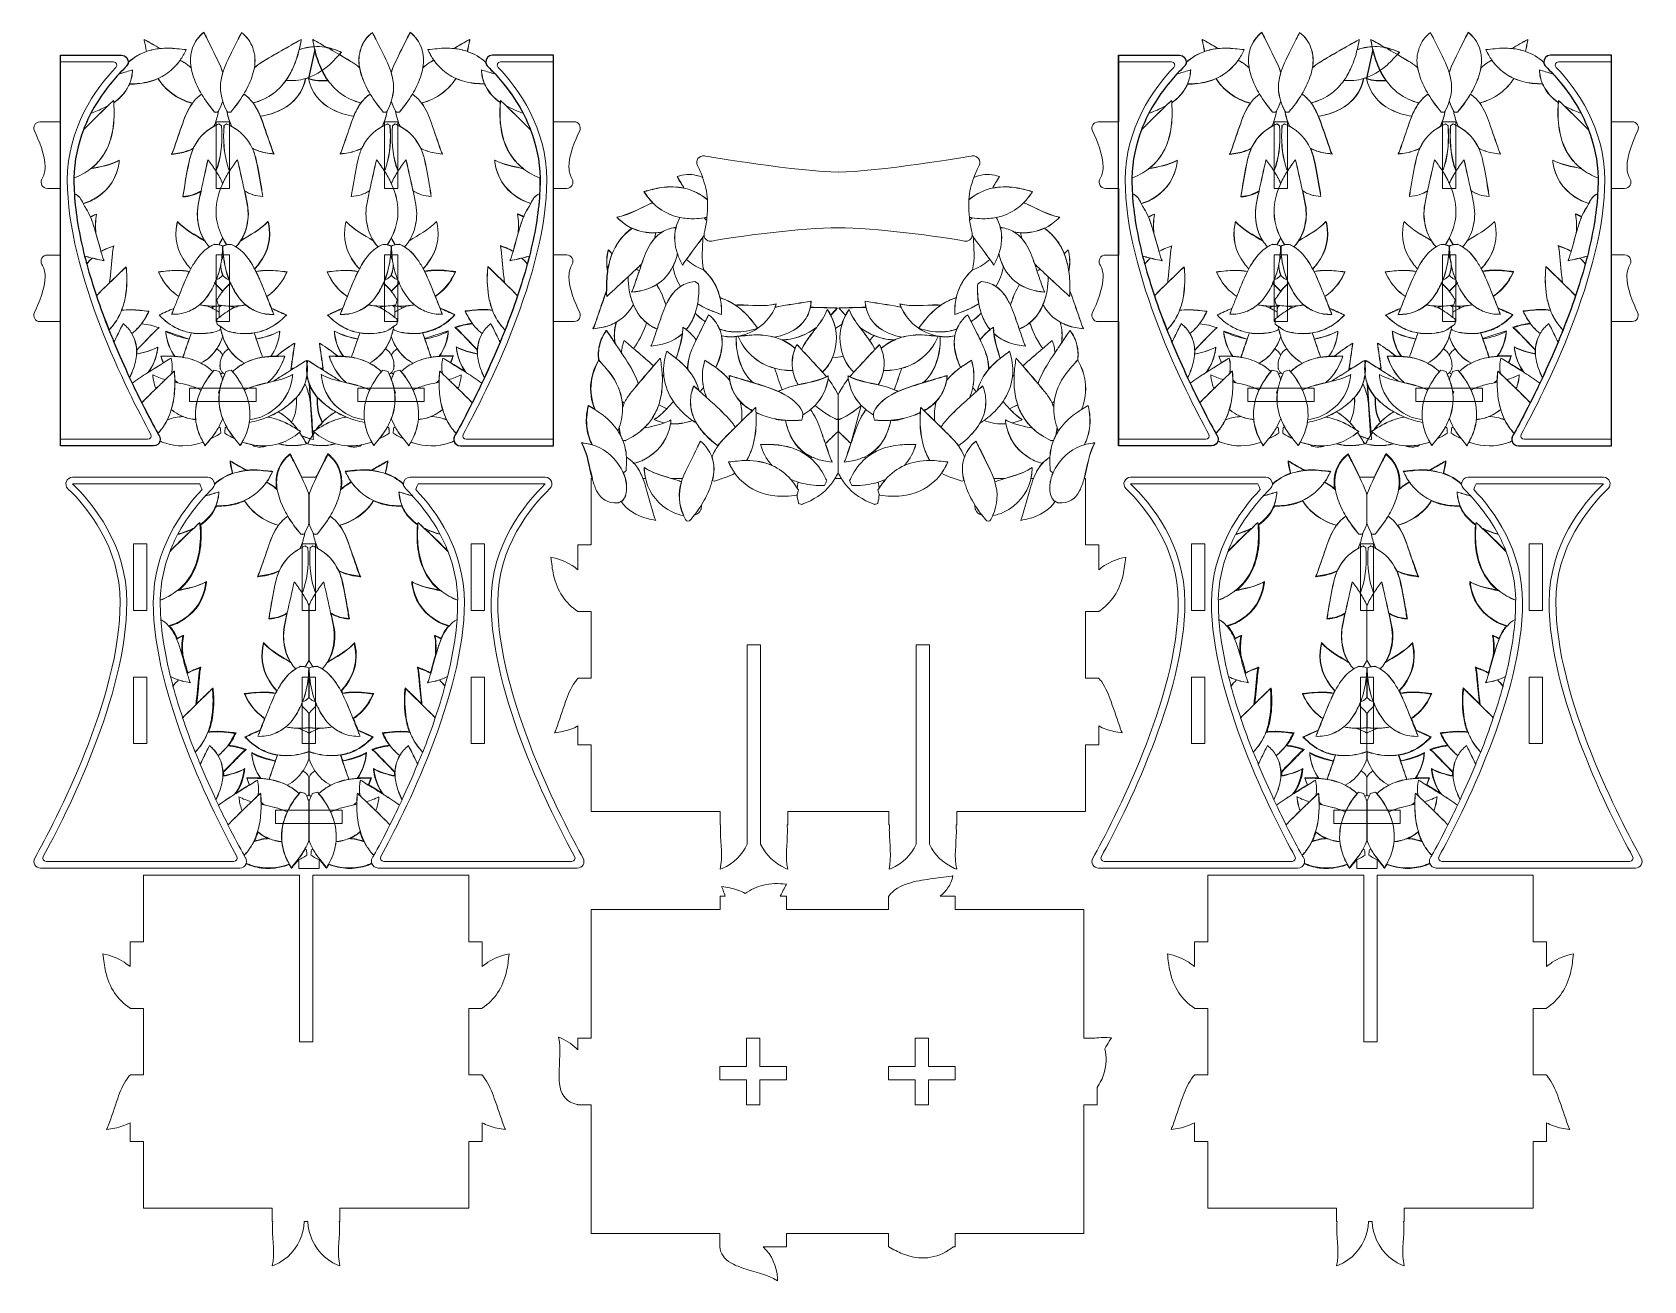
# Model space of a CAD drawing. Header units: millimetres. Extents: x -226 to 252, y -204 to 167.
import ezdxf

# ---------------------------------------------------------------- set-up
doc = ezdxf.new("R2010")
doc.units = ezdxf.units.MM
doc.header["$MEASUREMENT"] = 0
doc.layers.add('Layer 1', color=7, linetype='Continuous')

msp = doc.modelspace()

# ---------------------------------------------------------------- linework, layer by layer
at = {"layer": 'Layer 1', "color": 1, "lineweight": 0}
for points in [[(-171.5985, 120.2893), (-167.6471, 120.2893), (-167.6471, 140.0471), (-171.5985, 140.0471), (-171.5985, 120.2893)], [(-121.6227, 120.2893), (-117.6713, 120.2893), (-117.6713, 140.0471), (-121.6227, 140.0471), (-121.6227, 120.2893)], [(142.4351, 120.2893), (146.3865, 120.2893), (146.3865, 140.0471), (142.4351, 140.0471), (142.4351, 120.2893)], [(192.3877, 120.2893), (196.3391, 120.2893), (196.3391, 140.0471), (192.3877, 140.0471), (192.3877, 120.2893)], [(-171.5985, 80.7735), (-167.6471, 80.7735), (-167.6471, 100.5313), (-171.5985, 100.5313), (-171.5985, 80.7735)], [(-121.6227, 80.7735), (-117.6713, 80.7735), (-117.6713, 100.5313), (-121.6227, 100.5313), (-121.6227, 80.7735)], [(142.4351, 80.7735), (146.3865, 80.7735), (146.3865, 100.5313), (142.4351, 100.5313), (142.4351, 80.7735)], [(192.3877, 80.7735), (196.3391, 80.7735), (196.3391, 100.5313), (192.3877, 100.5313), (192.3877, 80.7735)], [(-179.4321, 57.0409), (-159.6743, 57.0409), (-159.6743, 60.9923), (-179.4321, 60.9923), (-179.4321, 57.0409)], [(-129.5492, 57.0409), (-109.7914, 57.0409), (-109.7914, 60.9923), (-129.5492, 60.9923), (-129.5492, 57.0409)], [(134.6015, 57.0409), (154.3593, 57.0409), (154.3593, 60.9923), (134.6015, 60.9923), (134.6015, 57.0409)], [(184.4845, 57.0409), (204.2423, 57.0409), (204.2423, 60.9923), (184.4845, 60.9923), (184.4845, 57.0409)], [(-196.075, -4.9521), (-192.1236, -4.9521), (-192.1236, 14.8057), (-196.075, 14.8057), (-196.075, -4.9521)], [(-146.0063, -4.9521), (-142.0549, -4.9521), (-142.0549, 14.8057), (-146.0063, 14.8057), (-146.0063, -4.9521)], [(-95.9144, -4.9521), (-91.963, -4.9521), (-91.963, 14.8057), (-95.9144, 14.8057), (-95.9144, -4.9521)], [(117.9586, -4.9521), (121.91, -4.9521), (121.91, 14.8057), (117.9586, 14.8057), (117.9586, -4.9521)], [(168.0273, -4.9521), (171.9787, -4.9521), (171.9787, 14.8057), (168.0273, 14.8057), (168.0273, -4.9521)], [(218.096, -4.9521), (222.0474, -4.9521), (222.0474, 14.8057), (218.096, 14.8057), (218.096, -4.9521)], [(-196.075, -44.4679), (-192.1236, -44.4679), (-192.1236, -24.7101), (-196.075, -24.7101), (-196.075, -44.4679)], [(-146.0063, -44.4679), (-142.0549, -44.4679), (-142.0549, -24.7101), (-146.0063, -24.7101), (-146.0063, -44.4679)], [(-95.9144, -44.4679), (-91.963, -44.4679), (-91.963, -24.7101), (-95.9144, -24.7101), (-95.9144, -44.4679)], [(117.9586, -44.4679), (121.91, -44.4679), (121.91, -24.7101), (117.9586, -24.7101), (117.9586, -44.4679)], [(168.0273, -44.4679), (171.9787, -44.4679), (171.9787, -24.7101), (168.0273, -24.7101), (168.0273, -44.4679)], [(218.096, -44.4679), (222.0474, -44.4679), (222.0474, -24.7101), (218.096, -24.7101), (218.096, -44.4679)], [(-153.9096, -68.2005), (-134.1518, -68.2005), (-134.1518, -64.2491), (-153.9096, -64.2491), (-153.9096, -68.2005)], [(160.1241, -68.2005), (179.8819, -68.2005), (179.8819, -64.2491), (160.1241, -64.2491), (160.1241, -68.2005)]]:
    msp.add_lwpolyline(points, close=True, dxfattribs=at)
for points, knots in [([(-65.9058, 123.0554), (-65.2083, 121.8236), (-66.115, 120.2893), (-67.5329, 120.2893), (-67.5329, 120.2893), (-67.5329, 120.2893), (-67.5329, 120.2893), (-67.5329, 120.2893), (-67.5329, 120.2893), (-67.5329, 120.2893), (-71.4844, 120.2893), (-71.4844, 120.2893), (-71.4844, 120.2893), (-71.4844, 120.2893), (-71.4844, 100.5314), (-71.4844, 100.5314), (-71.4844, 100.5314), (-71.4844, 100.5314), (-67.5329, 100.5314), (-67.5329, 100.5314), (-67.5329, 100.5314), (-67.5329, 100.5314), (-67.5329, 100.5314), (-67.5329, 100.5314), (-67.5329, 100.5314), (-66.115, 100.5314), (-65.2318, 98.9971), (-65.9058, 97.7653), (-65.9058, 97.7653), (-66.4404, 96.7889), (-66.8586, 95.6035), (-66.8586, 94.2089), (-66.8586, 94.2089), (-66.8586, 90.6292), (-65.0222, 86.2128), (-63.674, 83.4467), (-63.674, 83.4467), (-63.0697, 82.2149), (-63.9762, 80.7735), (-65.3476, 80.7735), (-65.3476, 80.7735), (-65.3476, 80.7735), (-67.5329, 80.7735), (-67.5329, 80.7735), (-67.5329, 80.7735), (-67.5329, 80.7735), (-71.4844, 80.7735), (-71.4844, 80.7735), (-71.4844, 80.7735), (-71.4844, 80.7735), (-71.4844, 43.8845), (-71.4844, 43.8845), (-71.4844, 43.8845), (-71.4844, 43.8845), (-71.4844, 43.8845), (-71.4844, 43.8845), (-71.4844, 43.8845), (-71.4844, 43.8845), (-71.4844, 43.8845), (-71.4844, 43.8845), (-71.4844, 43.8845), (-71.4844, 43.8845), (-96.6348, 43.8845), (-96.6348, 43.8845), (-96.6348, 43.8845), (-96.6348, 43.8845), (-96.6348, 43.8845), (-96.6348, 43.8845), (-96.6348, 43.8845), (-96.6348, 43.8845), (-99.0523, 43.8845), (-99.0523, 43.8845), (-99.0523, 43.8845), (-99.982, 43.8845), (-100.7027, 44.512), (-100.9352, 45.2791), (-100.9352, 45.2791), (-101.3769, 45.0931), (-101.8184, 44.9073), (-102.2834, 44.7445), (-102.2834, 44.7445), (-105.8862, 43.4891), (-109.5123, 43.652), (-113.1152, 44.8141), (-113.1152, 44.8141), (-113.3245, 44.8838), (-113.5338, 44.9537), (-113.7427, 45.0234), (-113.7427, 45.0234), (-113.952, 44.6748), (-114.1613, 44.3259), (-114.3934, 43.9541), (-114.3934, 43.9541), (-114.9281, 44.6281), (-115.4627, 45.3023), (-115.9742, 45.9531), (-115.9742, 45.9531), (-117.0202, 46.4645), (-118.0431, 47.0223), (-118.9959, 47.6731), (-118.9959, 47.6731), (-118.9959, 48.2077), (-118.9263, 48.7656), (-118.8331, 49.277), (-118.8331, 49.277), (-118.6935, 49.3467), (-118.5542, 49.4166), (-118.4146, 49.5095), (-118.4146, 49.5095), (-118.8795, 50.3463), (-119.2746, 51.1831), (-119.5767, 52.0199), (-119.5767, 52.0199), (-119.9021, 51.1831), (-120.2974, 50.3463), (-120.7389, 49.5095), (-120.7389, 49.5095), (-120.5992, 49.4166), (-120.4599, 49.3467), (-120.3203, 49.277), (-120.3203, 49.277), (-120.2274, 48.7656), (-120.1575, 48.2077), (-120.1575, 47.6731), (-120.1575, 47.6731), (-121.1339, 47.0223), (-122.1332, 46.4413), (-123.1793, 45.9531), (-123.1793, 45.9531), (-123.6907, 45.3023), (-124.2253, 44.6513), (-124.76, 43.9541), (-124.76, 43.9541), (-124.9925, 44.3027), (-125.2017, 44.6516), (-125.4107, 45.0234), (-125.4107, 45.0234), (-125.62, 44.9537), (-125.8293, 44.8838), (-126.0382, 44.8141), (-126.0382, 44.8141), (-126.8286, 44.5584), (-127.6189, 44.3491), (-128.4093, 44.2098), (-128.4093, 44.2098), (-128.4789, 44.1402), (-128.5489, 44.0702), (-128.6418, 44.0238), (-128.6418, 44.0238), (-128.7114, 43.9773), (-128.7579, 43.9309), (-128.8046, 43.8609), (-128.8046, 43.8609), (-130.0832, 43.3727), (-131.3846, 43.4891), (-132.6632, 43.9074), (-132.6632, 43.9074), (-133.8021, 43.977), (-134.9643, 44.1631), (-136.1035, 44.5117), (-136.1035, 44.5117), (-136.615, 44.372), (-137.1496, 44.256), (-137.7075, 44.1631), (-137.7075, 44.1631), (-139.9157, 43.8145), (-142.1239, 43.9306), (-144.495, 44.4884), (-144.495, 44.4884), (-144.1696, 44.9999), (-143.8442, 45.5113), (-143.5421, 46.0227), (-143.5421, 46.0227), (-144.495, 46.232), (-145.3785, 46.5574), (-146.2153, 46.9756), (-146.2153, 46.9756), (-145.7039, 46.162), (-145.2157, 45.3252), (-144.681, 44.4884), (-144.681, 44.4884), (-147.0521, 43.9306), (-149.2603, 43.8145), (-151.4685, 44.1631), (-151.4685, 44.1631), (-152.0264, 44.256), (-152.561, 44.3724), (-153.0725, 44.5117), (-153.0725, 44.5117), (-154.2346, 44.1863), (-155.3736, 43.977), (-156.5128, 43.9074), (-156.5128, 43.9074), (-157.7914, 43.4888), (-159.0696, 43.3495), (-160.3714, 43.8609), (-160.3714, 43.8609), (-160.4178, 43.9074), (-160.4643, 43.977), (-160.5342, 44.0238), (-160.5342, 44.0238), (-160.6271, 44.0702), (-160.6971, 44.1399), (-160.7667, 44.2098), (-160.7667, 44.2098), (-161.5571, 44.3727), (-162.3474, 44.5584), (-163.1378, 44.8141), (-163.1378, 44.8141), (-163.3471, 44.8838), (-163.5563, 44.9537), (-163.7653, 45.0234), (-163.7653, 45.0234), (-163.9746, 44.6748), (-164.1838, 44.3259), (-164.416, 43.9541), (-164.416, 43.9541), (-164.9507, 44.6281), (-165.4853, 45.3023), (-165.9967, 45.9531), (-165.9967, 45.9531), (-167.0428, 46.4645), (-168.0656, 47.0223), (-169.0185, 47.6731), (-169.0185, 47.6731), (-169.0185, 48.2077), (-168.9489, 48.7656), (-168.8557, 49.277), (-168.8557, 49.277), (-168.7161, 49.3467), (-168.5768, 49.4166), (-168.4371, 49.5095), (-168.4371, 49.5095), (-168.9021, 50.3463), (-169.2971, 51.1831), (-169.5993, 52.0199), (-169.5993, 52.0199), (-169.9247, 51.1831), (-170.32, 50.3463), (-170.7614, 49.5095), (-170.7614, 49.5095), (-170.6218, 49.4166), (-170.4825, 49.3467), (-170.3429, 49.277), (-170.3429, 49.277), (-170.25, 48.7656), (-170.1801, 48.2077), (-170.1801, 47.6731), (-170.1801, 47.6731), (-171.1565, 47.0223), (-172.1558, 46.4413), (-173.2018, 45.9531), (-173.2018, 45.9531), (-173.7133, 45.3023), (-174.2479, 44.6513), (-174.7826, 43.9541), (-174.7826, 43.9541), (-175.015, 44.3027), (-175.2243, 44.6516), (-175.4333, 45.0234), (-175.4333, 45.0234), (-175.6426, 44.9537), (-175.8518, 44.8838), (-176.0608, 44.8141), (-176.0608, 44.8141), (-179.6637, 43.652), (-183.2665, 43.4891), (-186.8926, 44.7445), (-186.8926, 44.7445), (-187.3576, 44.9073), (-187.7991, 45.0698), (-188.2408, 45.2791), (-188.2408, 45.2791), (-188.4733, 44.4888), (-189.1937, 43.8845), (-190.1237, 43.8845), (-190.1237, 43.8845), (-190.1237, 43.8845), (-192.5418, 43.8845), (-192.5418, 43.8845), (-192.5418, 43.8845), (-192.5418, 43.8845), (-192.5418, 43.8845), (-192.5418, 43.8845), (-192.5418, 43.8845), (-192.5418, 43.8845), (-217.7158, 43.8845), (-217.7158, 43.8845), (-217.7158, 43.8845), (-217.7158, 43.8845), (-217.7158, 43.8845), (-217.7158, 43.8845), (-217.7158, 43.8845), (-217.7158, 43.8845), (-217.7158, 43.8845), (-217.7158, 43.8845), (-217.7158, 43.8845), (-217.7158, 43.8845), (-217.7158, 80.7503), (-217.7158, 80.7503), (-217.7158, 80.7503), (-217.7158, 80.7503), (-221.6672, 80.7503), (-221.6672, 80.7503), (-221.6672, 80.7503), (-221.6672, 80.7503), (-223.8523, 80.7503), (-223.8523, 80.7503), (-223.8523, 80.7503), (-225.2237, 80.7503), (-226.1301, 82.1914), (-225.5258, 83.4235), (-225.5258, 83.4235), (-224.1776, 86.1896), (-222.3412, 90.606), (-222.3412, 94.1857), (-222.3412, 94.1857), (-222.3412, 95.5803), (-222.7597, 96.7889), (-223.2941, 97.7421), (-223.2941, 97.7421), (-223.9916, 98.9739), (-223.0848, 100.5082), (-221.6669, 100.5082), (-221.6669, 100.5082), (-221.6669, 100.5082), (-221.6672, 100.5082), (-221.6672, 100.5082), (-221.6672, 100.5082), (-221.6672, 100.5082), (-217.7158, 100.5082), (-217.7158, 100.5082), (-217.7158, 100.5082), (-217.7158, 100.5082), (-217.7158, 120.2661), (-217.7158, 120.2661), (-217.7158, 120.2661), (-217.7158, 120.2661), (-221.6672, 120.2661), (-221.6672, 120.2661), (-221.6672, 120.2661), (-221.6672, 120.2661), (-221.6672, 120.2661), (-221.6672, 120.2661), (-221.6672, 120.2661), (-223.0851, 120.2661), (-223.9683, 121.8003), (-223.2944, 123.0322), (-223.2944, 123.0322), (-222.7597, 124.0086), (-222.3415, 125.1939), (-222.3415, 126.5886), (-222.3415, 126.5886), (-222.3415, 130.1682), (-224.1779, 134.5847), (-225.5261, 137.3508), (-225.5261, 137.3508), (-226.1304, 138.5826), (-225.224, 140.024), (-223.8526, 140.024), (-223.8526, 140.024), (-223.8526, 140.024), (-221.6672, 140.024), (-221.6672, 140.024), (-221.6672, 140.024), (-221.6672, 140.024), (-217.7158, 140.024), (-217.7158, 140.024), (-217.7158, 140.024), (-217.7158, 140.024), (-217.7158, 159.7819), (-217.7158, 159.7819), (-217.7158, 159.7819), (-217.7158, 159.7819), (-217.7158, 159.7819), (-217.7158, 159.7819), (-217.7158, 159.7819), (-217.7158, 159.7819), (-217.7158, 159.7819), (-217.7158, 159.7819), (-217.7158, 159.7819), (-217.7158, 159.7819), (-200.4218, 159.7819), (-200.4218, 159.7819), (-200.4218, 159.7819), (-200.4218, 159.7819), (-200.4218, 159.7819), (-200.4218, 159.7819), (-200.4218, 159.7819), (-200.4218, 159.7819), (-199.6547, 159.7819), (-199.6547, 159.7819), (-199.6547, 159.7819), (-198.3993, 159.7819), (-197.6093, 158.7126), (-197.679, 157.6433), (-197.679, 157.6433), (-196.075, 159.1076), (-194.2386, 160.2001), (-192.1932, 160.8976), (-192.1932, 160.8976), (-192.4722, 161.9901), (-192.7047, 163.0826), (-192.8907, 164.1983), (-192.8907, 164.1983), (-192.8907, 164.2912), (-192.8907, 164.3844), (-192.8907, 164.4772), (-192.8907, 164.4772), (-191.31, 163.5708), (-189.7296, 162.664), (-188.1489, 161.7576), (-188.1489, 161.7576), (-187.3818, 161.8273), (-186.5914, 161.8737), (-185.8011, 161.8737), (-185.8011, 161.8737), (-184.0811, 161.8737), (-182.3375, 161.5948), (-180.5014, 161.4319), (-180.5014, 161.4319), (-181.0128, 160.293), (-181.5939, 159.2701), (-182.2446, 158.3173), (-182.2446, 158.3173), (-181.896, 158.108), (-181.5239, 157.8987), (-181.1754, 157.6665), (-181.1754, 157.6665), (-180.4082, 157.1783), (-179.6646, 156.6437), (-179.0136, 156.0394), (-179.0136, 156.0394), (-179.3621, 157.9919), (-179.2925, 159.9676), (-178.5718, 161.9669), (-178.5718, 161.9669), (-177.9675, 163.6637), (-176.8053, 165.2908), (-175.2246, 166.5462), (-175.2246, 166.5462), (-174.8761, 165.8722), (-174.5272, 165.2212), (-174.225, 164.5704), (-174.225, 164.5704), (-172.9232, 161.874), (-171.5054, 159.2475), (-170.32, 156.5047), (-170.32, 156.5047), (-170.0411, 155.854), (-169.8086, 155.2261), (-169.6225, 154.5754), (-169.6225, 154.5754), (-169.4364, 155.2261), (-169.204, 155.854), (-168.925, 156.5047), (-168.925, 156.5047), (-167.7397, 159.2475), (-166.345, 161.8975), (-165.02, 164.5704), (-165.02, 164.5704), (-164.6946, 165.2212), (-164.3461, 165.8722), (-164.0204, 166.5462), (-164.0204, 166.5462), (-162.4397, 165.2676), (-161.2775, 163.664), (-160.6732, 161.9669), (-160.6732, 161.9669), (-159.9525, 159.9679), (-159.9061, 157.9922), (-160.2314, 156.0394), (-160.2314, 156.0394), (-159.5575, 156.6437), (-158.8368, 157.2015), (-158.0697, 157.6665), (-158.0697, 157.6665), (-154.2343, 160.0144), (-150.2828, 162.1991), (-146.3543, 164.454), (-146.3543, 164.454), (-146.3543, 164.3612), (-146.3543, 164.268), (-146.3543, 164.1751), (-146.3543, 164.1751), (-146.5171, 163.2454), (-146.7029, 162.3155), (-146.9354, 161.409), (-146.9354, 161.409), (-145.5175, 161.9204), (-144.0532, 162.2226), (-142.4957, 162.2922), (-142.4957, 162.2922), (-142.6353, 162.9198), (-142.7514, 163.5476), (-142.8675, 164.1751), (-142.8675, 164.1751), (-142.8675, 164.268), (-142.8675, 164.3612), (-142.8675, 164.454), (-142.8675, 164.454), (-141.4496, 163.6405), (-140.0086, 162.8269), (-138.5904, 162.0133), (-138.5904, 162.0133), (-137.1725, 161.7344), (-135.8011, 161.2926), (-134.36, 160.6419), (-134.36, 160.6419), (-134.5693, 160.4094), (-134.8018, 160.2001), (-135.0107, 159.9679), (-135.0107, 159.9679), (-133.7089, 159.224), (-132.4307, 158.4572), (-131.1521, 157.6901), (-131.1521, 157.6901), (-130.385, 157.2019), (-129.6414, 156.6672), (-128.9904, 156.0629), (-128.9904, 156.0629), (-129.3389, 158.0154), (-129.2693, 159.9912), (-128.5486, 161.9904), (-128.5486, 161.9904), (-127.9443, 163.6872), (-126.7821, 165.3144), (-125.2014, 166.5697), (-125.2014, 166.5697), (-124.8528, 165.8957), (-124.5039, 165.2447), (-124.2018, 164.594), (-124.2018, 164.594), (-122.9, 161.8975), (-121.4822, 159.2711), (-120.2968, 156.5282), (-120.2968, 156.5282), (-120.0179, 155.8775), (-119.7854, 155.2497), (-119.5993, 154.5989), (-119.5993, 154.5989), (-119.4132, 155.2497), (-119.1807, 155.8775), (-118.9018, 156.5282), (-118.9018, 156.5282), (-117.7164, 159.2711), (-116.3218, 161.9211), (-114.9968, 164.594), (-114.9968, 164.594), (-114.6714, 165.2447), (-114.3229, 165.8957), (-113.9972, 166.5697), (-113.9972, 166.5697), (-112.4165, 165.2911), (-111.2543, 163.6875), (-110.65, 161.9904), (-110.65, 161.9904), (-109.9293, 159.9915), (-109.8829, 158.0157), (-110.2082, 156.0629), (-110.2082, 156.0629), (-109.5343, 156.6672), (-108.8136, 157.2251), (-108.0465, 157.6901), (-108.0465, 157.6901), (-107.6979, 157.8993), (-107.3258, 158.1318), (-106.9772, 158.3408), (-106.9772, 158.3408), (-107.6279, 159.2937), (-108.209, 160.3165), (-108.7204, 161.4555), (-108.7204, 161.4555), (-106.884, 161.6183), (-105.164, 161.8972), (-103.4207, 161.8972), (-103.4207, 161.8972), (-102.6072, 161.8972), (-101.8168, 161.874), (-101.0729, 161.7811), (-101.0729, 161.7811), (-99.4922, 162.6876), (-97.9118, 163.5711), (-96.3311, 164.5008), (-96.3311, 164.5008), (-96.3311, 164.4079), (-96.3311, 164.3147), (-96.3311, 164.2218), (-96.3311, 164.2218), (-96.5171, 163.1061), (-96.7496, 162.0136), (-97.0286, 160.9211), (-97.0286, 160.9211), (-95.0064, 160.2236), (-93.17, 159.1547), (-91.5428, 157.6668), (-91.5428, 157.6668), (-91.6357, 158.7361), (-90.8221, 159.8054), (-89.5671, 159.8054), (-89.5671, 159.8054), (-89.5671, 159.8054), (-88.1508, 159.8051), (-88.1508, 159.8051), (-88.1508, 159.8051), (-88.1508, 159.8051), (-88.1508, 159.8051), (-88.1508, 159.8051), (-88.1508, 159.8051), (-88.1508, 159.8051), (-71.4844, 159.8051), (-71.4844, 159.8051), (-71.4844, 159.8051), (-71.4844, 159.8051), (-71.4844, 159.8051), (-71.4844, 159.8051), (-71.4844, 159.8051), (-71.4844, 159.8051), (-71.4844, 159.8051), (-71.4844, 159.8051), (-71.4844, 159.8051), (-71.4844, 159.8051), (-71.4844, 140.0472), (-71.4844, 140.0472), (-71.4844, 140.0472), (-71.4844, 140.0472), (-67.5329, 140.0472), (-67.5329, 140.0472), (-67.5329, 140.0472), (-67.5329, 140.0472), (-65.3479, 140.0472), (-65.3479, 140.0472), (-65.3479, 140.0472), (-63.9765, 140.0472), (-63.07, 138.6061), (-63.6743, 137.374), (-63.6743, 137.374), (-65.0225, 134.6079), (-66.859, 130.1915), (-66.859, 126.6118), (-66.859, 126.6118), (-66.8586, 125.2172), (-66.4404, 124.0318), (-65.9058, 123.0554)], [0, 0, 0, 0, 0.00617284, 0.00617284, 0.00617284, 0.00617284, 0.01234568, 0.01234568, 0.01234568, 0.01234568, 0.01851852, 0.01851852, 0.01851852, 0.01851852, 0.02469136, 0.02469136, 0.02469136, 0.02469136, 0.0308642, 0.0308642, 0.0308642, 0.0308642, 0.03703704, 0.03703704, 0.03703704, 0.03703704, 0.04320988, 0.04320988, 0.04320988, 0.04320988, 0.04938272, 0.04938272, 0.04938272, 0.04938272, 0.05555556, 0.05555556, 0.05555556, 0.05555556, 0.0617284, 0.0617284, 0.0617284, 0.0617284, 0.06790123, 0.06790123, 0.06790123, 0.06790123, 0.07407407, 0.07407407, 0.07407407, 0.07407407, 0.08024691, 0.08024691, 0.08024691, 0.08024691, 0.08641975, 0.08641975, 0.08641975, 0.08641975, 0.09259259, 0.09259259, 0.09259259, 0.09259259, 0.09876543, 0.09876543, 0.09876543, 0.09876543, 0.10493827, 0.10493827, 0.10493827, 0.10493827, 0.11111111, 0.11111111, 0.11111111, 0.11111111, 0.11728395, 0.11728395, 0.11728395, 0.11728395, 0.12345679, 0.12345679, 0.12345679, 0.12345679, 0.12962963, 0.12962963, 0.12962963, 0.12962963, 0.13580247, 0.13580247, 0.13580247, 0.13580247, 0.14197531, 0.14197531, 0.14197531, 0.14197531, 0.14814815, 0.14814815, 0.14814815, 0.14814815, 0.15432099, 0.15432099, 0.15432099, 0.15432099, 0.16049383, 0.16049383, 0.16049383, 0.16049383, 0.16666667, 0.16666667, 0.16666667, 0.16666667, 0.17283951, 0.17283951, 0.17283951, 0.17283951, 0.17901235, 0.17901235, 0.17901235, 0.17901235, 0.18518519, 0.18518519, 0.18518519, 0.18518519, 0.19135802, 0.19135802, 0.19135802, 0.19135802, 0.19753086, 0.19753086, 0.19753086, 0.19753086, 0.2037037, 0.2037037, 0.2037037, 0.2037037, 0.20987654, 0.20987654, 0.20987654, 0.20987654, 0.21604938, 0.21604938, 0.21604938, 0.21604938, 0.22222222, 0.22222222, 0.22222222, 0.22222222, 0.22839506, 0.22839506, 0.22839506, 0.22839506, 0.2345679, 0.2345679, 0.2345679, 0.2345679, 0.24074074, 0.24074074, 0.24074074, 0.24074074, 0.24691358, 0.24691358, 0.24691358, 0.24691358, 0.25308642, 0.25308642, 0.25308642, 0.25308642, 0.25925926, 0.25925926, 0.25925926, 0.25925926, 0.2654321, 0.2654321, 0.2654321, 0.2654321, 0.27160494, 0.27160494, 0.27160494, 0.27160494, 0.27777778, 0.27777778, 0.27777778, 0.27777778, 0.28395062, 0.28395062, 0.28395062, 0.28395062, 0.29012346, 0.29012346, 0.29012346, 0.29012346, 0.2962963, 0.2962963, 0.2962963, 0.2962963, 0.30246914, 0.30246914, 0.30246914, 0.30246914, 0.30864198, 0.30864198, 0.30864198, 0.30864198, 0.31481481, 0.31481481, 0.31481481, 0.31481481, 0.32098765, 0.32098765, 0.32098765, 0.32098765, 0.32716049, 0.32716049, 0.32716049, 0.32716049, 0.33333333, 0.33333333, 0.33333333, 0.33333333, 0.33950617, 0.33950617, 0.33950617, 0.33950617, 0.34567901, 0.34567901, 0.34567901, 0.34567901, 0.35185185, 0.35185185, 0.35185185, 0.35185185, 0.35802469, 0.35802469, 0.35802469, 0.35802469, 0.36419753, 0.36419753, 0.36419753, 0.36419753, 0.37037037, 0.37037037, 0.37037037, 0.37037037, 0.37654321, 0.37654321, 0.37654321, 0.37654321, 0.38271605, 0.38271605, 0.38271605, 0.38271605, 0.38888889, 0.38888889, 0.38888889, 0.38888889, 0.39506173, 0.39506173, 0.39506173, 0.39506173, 0.40123457, 0.40123457, 0.40123457, 0.40123457, 0.40740741, 0.40740741, 0.40740741, 0.40740741, 0.41358025, 0.41358025, 0.41358025, 0.41358025, 0.41975309, 0.41975309, 0.41975309, 0.41975309, 0.42592593, 0.42592593, 0.42592593, 0.42592593, 0.43209877, 0.43209877, 0.43209877, 0.43209877, 0.4382716, 0.4382716, 0.4382716, 0.4382716, 0.44444444, 0.44444444, 0.44444444, 0.44444444, 0.45061728, 0.45061728, 0.45061728, 0.45061728, 0.45679012, 0.45679012, 0.45679012, 0.45679012, 0.46296296, 0.46296296, 0.46296296, 0.46296296, 0.4691358, 0.4691358, 0.4691358, 0.4691358, 0.47530864, 0.47530864, 0.47530864, 0.47530864, 0.48148148, 0.48148148, 0.48148148, 0.48148148, 0.48765432, 0.48765432, 0.48765432, 0.48765432, 0.49382716, 0.49382716, 0.49382716, 0.49382716, 0.5, 0.5, 0.5, 0.5, 0.50617284, 0.50617284, 0.50617284, 0.50617284, 0.51234568, 0.51234568, 0.51234568, 0.51234568, 0.51851852, 0.51851852, 0.51851852, 0.51851852, 0.52469136, 0.52469136, 0.52469136, 0.52469136, 0.5308642, 0.5308642, 0.5308642, 0.5308642, 0.53703704, 0.53703704, 0.53703704, 0.53703704, 0.54320988, 0.54320988, 0.54320988, 0.54320988, 0.54938272, 0.54938272, 0.54938272, 0.54938272, 0.55555556, 0.55555556, 0.55555556, 0.55555556, 0.5617284, 0.5617284, 0.5617284, 0.5617284, 0.56790123, 0.56790123, 0.56790123, 0.56790123, 0.57407407, 0.57407407, 0.57407407, 0.57407407, 0.58024691, 0.58024691, 0.58024691, 0.58024691, 0.58641975, 0.58641975, 0.58641975, 0.58641975, 0.59259259, 0.59259259, 0.59259259, 0.59259259, 0.59876543, 0.59876543, 0.59876543, 0.59876543, 0.60493827, 0.60493827, 0.60493827, 0.60493827, 0.61111111, 0.61111111, 0.61111111, 0.61111111, 0.61728395, 0.61728395, 0.61728395, 0.61728395, 0.62345679, 0.62345679, 0.62345679, 0.62345679, 0.62962963, 0.62962963, 0.62962963, 0.62962963, 0.63580247, 0.63580247, 0.63580247, 0.63580247, 0.64197531, 0.64197531, 0.64197531, 0.64197531, 0.64814815, 0.64814815, 0.64814815, 0.64814815, 0.65432099, 0.65432099, 0.65432099, 0.65432099, 0.66049383, 0.66049383, 0.66049383, 0.66049383, 0.66666667, 0.66666667, 0.66666667, 0.66666667, 0.67283951, 0.67283951, 0.67283951, 0.67283951, 0.67901235, 0.67901235, 0.67901235, 0.67901235, 0.68518519, 0.68518519, 0.68518519, 0.68518519, 0.69135802, 0.69135802, 0.69135802, 0.69135802, 0.69753086, 0.69753086, 0.69753086, 0.69753086, 0.7037037, 0.7037037, 0.7037037, 0.7037037, 0.70987654, 0.70987654, 0.70987654, 0.70987654, 0.71604938, 0.71604938, 0.71604938, 0.71604938, 0.72222222, 0.72222222, 0.72222222, 0.72222222, 0.72839506, 0.72839506, 0.72839506, 0.72839506, 0.7345679, 0.7345679, 0.7345679, 0.7345679, 0.74074074, 0.74074074, 0.74074074, 0.74074074, 0.74691358, 0.74691358, 0.74691358, 0.74691358, 0.75308642, 0.75308642, 0.75308642, 0.75308642, 0.75925926, 0.75925926, 0.75925926, 0.75925926, 0.7654321, 0.7654321, 0.7654321, 0.7654321, 0.77160494, 0.77160494, 0.77160494, 0.77160494, 0.77777778, 0.77777778, 0.77777778, 0.77777778, 0.78395062, 0.78395062, 0.78395062, 0.78395062, 0.79012346, 0.79012346, 0.79012346, 0.79012346, 0.7962963, 0.7962963, 0.7962963, 0.7962963, 0.80246914, 0.80246914, 0.80246914, 0.80246914, 0.80864198, 0.80864198, 0.80864198, 0.80864198, 0.81481481, 0.81481481, 0.81481481, 0.81481481, 0.82098765, 0.82098765, 0.82098765, 0.82098765, 0.82716049, 0.82716049, 0.82716049, 0.82716049, 0.83333333, 0.83333333, 0.83333333, 0.83333333, 0.83950617, 0.83950617, 0.83950617, 0.83950617, 0.84567901, 0.84567901, 0.84567901, 0.84567901, 0.85185185, 0.85185185, 0.85185185, 0.85185185, 0.85802469, 0.85802469, 0.85802469, 0.85802469, 0.86419753, 0.86419753, 0.86419753, 0.86419753, 0.87037037, 0.87037037, 0.87037037, 0.87037037, 0.87654321, 0.87654321, 0.87654321, 0.87654321, 0.88271605, 0.88271605, 0.88271605, 0.88271605, 0.88888889, 0.88888889, 0.88888889, 0.88888889, 0.89506173, 0.89506173, 0.89506173, 0.89506173, 0.90123457, 0.90123457, 0.90123457, 0.90123457, 0.90740741, 0.90740741, 0.90740741, 0.90740741, 0.91358025, 0.91358025, 0.91358025, 0.91358025, 0.91975309, 0.91975309, 0.91975309, 0.91975309, 0.92592593, 0.92592593, 0.92592593, 0.92592593, 0.93209877, 0.93209877, 0.93209877, 0.93209877, 0.9382716, 0.9382716, 0.9382716, 0.9382716, 0.94444444, 0.94444444, 0.94444444, 0.94444444, 0.95061728, 0.95061728, 0.95061728, 0.95061728, 0.95679012, 0.95679012, 0.95679012, 0.95679012, 0.96296296, 0.96296296, 0.96296296, 0.96296296, 0.9691358, 0.9691358, 0.9691358, 0.9691358, 0.97530864, 0.97530864, 0.97530864, 0.97530864, 0.98148148, 0.98148148, 0.98148148, 0.98148148, 0.98765432, 0.98765432, 0.98765432, 0.98765432, 1, 1, 1, 1]), ([(248.1047, 123.0554), (248.8021, 121.8236), (247.8954, 120.2893), (246.4775, 120.2893), (246.4775, 120.2893), (246.4775, 120.2893), (246.4775, 120.2893), (246.4775, 120.2893), (246.4775, 120.2893), (246.4775, 120.2893), (242.5261, 120.2893), (242.5261, 120.2893), (242.5261, 120.2893), (242.5261, 120.2893), (242.5261, 100.5314), (242.5261, 100.5314), (242.5261, 100.5314), (242.5261, 100.5314), (246.4775, 100.5314), (246.4775, 100.5314), (246.4775, 100.5314), (246.4775, 100.5314), (246.4775, 100.5314), (246.4775, 100.5314), (246.4775, 100.5314), (247.8954, 100.5314), (248.7786, 98.9971), (248.1047, 97.7653), (248.1047, 97.7653), (247.57, 96.7889), (247.1518, 95.6035), (247.1518, 94.2089), (247.1518, 94.2089), (247.1518, 90.6292), (248.9882, 86.2128), (250.3364, 83.4467), (250.3364, 83.4467), (250.9407, 82.2149), (250.0343, 80.7735), (248.6628, 80.7735), (248.6628, 80.7735), (248.6628, 80.7735), (246.4775, 80.7735), (246.4775, 80.7735), (246.4775, 80.7735), (246.4775, 80.7735), (242.5261, 80.7735), (242.5261, 80.7735), (242.5261, 80.7735), (242.5261, 80.7735), (242.5261, 43.8845), (242.5261, 43.8845), (242.5261, 43.8845), (242.5261, 43.8845), (242.5261, 43.8845), (242.5261, 43.8845), (242.5261, 43.8845), (242.5261, 43.8845), (242.5261, 43.8845), (242.5261, 43.8845), (242.5261, 43.8845), (242.5261, 43.8845), (217.3753, 43.8845), (217.3753, 43.8845), (217.3753, 43.8845), (217.3753, 43.8845), (217.3753, 43.8845), (217.3753, 43.8845), (217.3753, 43.8845), (217.3753, 43.8845), (214.9581, 43.8845), (214.9581, 43.8845), (214.9581, 43.8845), (214.0285, 43.8845), (213.3078, 44.512), (213.0753, 45.2791), (213.0753, 45.2791), (212.6335, 45.0931), (212.192, 44.9073), (211.7271, 44.7445), (211.7271, 44.7445), (208.1242, 43.4891), (204.4981, 43.652), (200.8952, 44.8141), (200.8952, 44.8141), (200.6859, 44.8838), (200.4767, 44.9537), (200.2677, 45.0234), (200.2677, 45.0234), (200.0584, 44.6748), (199.8492, 44.3259), (199.617, 43.9541), (199.617, 43.9541), (199.0823, 44.6281), (198.5477, 45.3023), (198.0363, 45.9531), (198.0363, 45.9531), (196.9902, 46.4645), (195.9674, 47.0223), (195.0145, 47.6731), (195.0145, 47.6731), (195.0145, 48.2077), (195.0841, 48.7656), (195.1773, 49.277), (195.1773, 49.277), (195.3169, 49.3467), (195.4562, 49.4166), (195.5959, 49.5095), (195.5959, 49.5095), (195.1309, 50.3463), (194.7359, 51.1831), (194.4337, 52.0199), (194.4337, 52.0199), (194.1083, 51.1831), (193.713, 50.3463), (193.2716, 49.5095), (193.2716, 49.5095), (193.4112, 49.4166), (193.5505, 49.3467), (193.6901, 49.277), (193.6901, 49.277), (193.783, 48.7656), (193.853, 48.2077), (193.853, 47.6731), (193.853, 47.6731), (192.8765, 47.0223), (191.8772, 46.4413), (190.8312, 45.9531), (190.8312, 45.9531), (190.3197, 45.3023), (189.7851, 44.6513), (189.2505, 43.9541), (189.2505, 43.9541), (189.018, 44.3027), (188.8087, 44.6516), (188.5997, 45.0234), (188.5997, 45.0234), (188.3904, 44.9537), (188.1812, 44.8838), (187.9722, 44.8141), (187.9722, 44.8141), (187.1819, 44.5584), (186.3915, 44.3491), (185.6011, 44.2098), (185.6011, 44.2098), (185.5315, 44.1402), (185.4615, 44.0702), (185.3687, 44.0238), (185.3687, 44.0238), (185.299, 43.9773), (185.2526, 43.9309), (185.2058, 43.8609), (185.2058, 43.8609), (183.9273, 43.3727), (182.6258, 43.4891), (181.3472, 43.9074), (181.3472, 43.9074), (180.2083, 43.977), (179.0461, 44.1631), (177.9069, 44.5117), (177.9069, 44.5117), (177.3955, 44.372), (176.8608, 44.256), (176.303, 44.1631), (176.303, 44.1631), (174.0947, 43.8145), (171.8865, 43.9306), (169.5155, 44.4884), (169.5155, 44.4884), (169.8408, 44.9999), (170.1662, 45.5113), (170.4683, 46.0227), (170.4683, 46.0227), (169.5155, 46.232), (168.6319, 46.5574), (167.7951, 46.9756), (167.7951, 46.9756), (168.3065, 46.162), (168.7948, 45.3252), (169.3294, 44.4884), (169.3294, 44.4884), (166.9583, 43.9306), (164.7501, 43.8145), (162.5419, 44.1631), (162.5419, 44.1631), (161.984, 44.256), (161.4494, 44.3724), (160.938, 44.5117), (160.938, 44.5117), (159.7758, 44.1863), (158.6369, 43.977), (157.4976, 43.9074), (157.4976, 43.9074), (156.2191, 43.4888), (154.9408, 43.3495), (153.639, 43.8609), (153.639, 43.8609), (153.5926, 43.9074), (153.5462, 43.977), (153.4762, 44.0238), (153.4762, 44.0238), (153.3833, 44.0702), (153.3134, 44.1399), (153.2437, 44.2098), (153.2437, 44.2098), (152.4534, 44.3727), (151.663, 44.5584), (150.8726, 44.8141), (150.8726, 44.8141), (150.6634, 44.8838), (150.4541, 44.9537), (150.2451, 45.0234), (150.2451, 45.0234), (150.0359, 44.6748), (149.8266, 44.3259), (149.5944, 43.9541), (149.5944, 43.9541), (149.0598, 44.6281), (148.5251, 45.3023), (148.0137, 45.9531), (148.0137, 45.9531), (146.9676, 46.4645), (145.9448, 47.0223), (144.9919, 47.6731), (144.9919, 47.6731), (144.9919, 48.2077), (145.0616, 48.7656), (145.1547, 49.277), (145.1547, 49.277), (145.2944, 49.3467), (145.4337, 49.4166), (145.5733, 49.5095), (145.5733, 49.5095), (145.1083, 50.3463), (144.7133, 51.1831), (144.4111, 52.0199), (144.4111, 52.0199), (144.0858, 51.1831), (143.6904, 50.3463), (143.249, 49.5095), (143.249, 49.5095), (143.3886, 49.4166), (143.5279, 49.3467), (143.6675, 49.277), (143.6675, 49.277), (143.7604, 48.7656), (143.8304, 48.2077), (143.8304, 47.6731), (143.8304, 47.6731), (142.854, 47.0223), (141.8546, 46.4413), (140.8086, 45.9531), (140.8086, 45.9531), (140.2972, 45.3023), (139.7625, 44.6513), (139.2279, 43.9541), (139.2279, 43.9541), (138.9954, 44.3027), (138.7861, 44.6516), (138.5771, 45.0234), (138.5771, 45.0234), (138.3679, 44.9537), (138.1586, 44.8838), (137.9496, 44.8141), (137.9496, 44.8141), (134.3468, 43.652), (130.7439, 43.4891), (127.1178, 44.7445), (127.1178, 44.7445), (126.6528, 44.9073), (126.2114, 45.0698), (125.7696, 45.2791), (125.7696, 45.2791), (125.5371, 44.4888), (124.8167, 43.8845), (123.8867, 43.8845), (123.8867, 43.8845), (123.8867, 43.8845), (121.4686, 43.8845), (121.4686, 43.8845), (121.4686, 43.8845), (121.4686, 43.8845), (121.4686, 43.8845), (121.4686, 43.8845), (121.4686, 43.8845), (121.4686, 43.8845), (96.3179, 43.8845), (96.3179, 43.8845), (96.3179, 43.8845), (96.3179, 43.8845), (96.3179, 43.8845), (96.3179, 43.8845), (96.3179, 43.8845), (96.3179, 43.8845), (96.3179, 43.8845), (96.3179, 43.8845), (96.3179, 43.8845), (96.3179, 43.8845), (96.3179, 80.7503), (96.3179, 80.7503), (96.3179, 80.7503), (96.3179, 80.7503), (92.3664, 80.7503), (92.3664, 80.7503), (92.3664, 80.7503), (92.3664, 80.7503), (90.1814, 80.7503), (90.1814, 80.7503), (90.1814, 80.7503), (88.81, 80.7503), (87.9035, 82.1914), (88.5078, 83.4235), (88.5078, 83.4235), (89.856, 86.1896), (91.6924, 90.606), (91.6924, 94.1857), (91.6924, 94.1857), (91.6924, 95.5803), (91.2739, 96.7889), (90.7396, 97.7421), (90.7396, 97.7421), (90.0421, 98.9739), (90.9488, 100.5082), (92.3667, 100.5082), (92.3667, 100.5082), (92.3667, 100.5082), (92.3664, 100.5082), (92.3664, 100.5082), (92.3664, 100.5082), (92.3664, 100.5082), (96.3179, 100.5082), (96.3179, 100.5082), (96.3179, 100.5082), (96.3179, 100.5082), (96.3179, 120.2661), (96.3179, 120.2661), (96.3179, 120.2661), (96.3179, 120.2661), (92.3664, 120.2661), (92.3664, 120.2661), (92.3664, 120.2661), (92.3664, 120.2661), (92.3664, 120.2661), (92.3664, 120.2661), (92.3664, 120.2661), (90.9485, 120.2661), (90.0653, 121.8003), (90.7393, 123.0322), (90.7393, 123.0322), (91.2739, 124.0086), (91.6921, 125.1939), (91.6921, 126.5886), (91.6921, 126.5886), (91.6921, 130.1682), (89.8557, 134.5847), (88.5075, 137.3508), (88.5075, 137.3508), (87.9032, 138.5826), (88.8096, 140.024), (90.1811, 140.024), (90.1811, 140.024), (90.1811, 140.024), (92.3664, 140.024), (92.3664, 140.024), (92.3664, 140.024), (92.3664, 140.024), (96.3179, 140.024), (96.3179, 140.024), (96.3179, 140.024), (96.3179, 140.024), (96.3179, 159.7819), (96.3179, 159.7819), (96.3179, 159.7819), (96.3179, 159.7819), (96.3179, 159.7819), (96.3179, 159.7819), (96.3179, 159.7819), (96.3179, 159.7819), (96.3179, 159.7819), (96.3179, 159.7819), (96.3179, 159.7819), (96.3179, 159.7819), (113.6118, 159.7819), (113.6118, 159.7819), (113.6118, 159.7819), (113.6118, 159.7819), (113.6118, 159.7819), (113.6118, 159.7819), (113.6118, 159.7819), (113.6118, 159.7819), (114.379, 159.7819), (114.379, 159.7819), (114.379, 159.7819), (115.6343, 159.7819), (116.4243, 158.7126), (116.3547, 157.6433), (116.3547, 157.6433), (117.9586, 159.1076), (119.795, 160.2001), (121.8404, 160.8976), (121.8404, 160.8976), (121.5615, 161.9901), (121.329, 163.0826), (121.1429, 164.1983), (121.1429, 164.1983), (121.1429, 164.2912), (121.1429, 164.3844), (121.1429, 164.4772), (121.1429, 164.4772), (122.7236, 163.5708), (124.304, 162.664), (125.8847, 161.7576), (125.8847, 161.7576), (126.6519, 161.8273), (127.4422, 161.8737), (128.2326, 161.8737), (128.2326, 161.8737), (129.9526, 161.8737), (131.6961, 161.5948), (133.5322, 161.4319), (133.5322, 161.4319), (133.0208, 160.293), (132.4397, 159.2701), (131.789, 158.3173), (131.789, 158.3173), (132.1376, 158.108), (132.5097, 157.8987), (132.8583, 157.6665), (132.8583, 157.6665), (133.6254, 157.1783), (134.369, 156.6437), (135.0201, 156.0394), (135.0201, 156.0394), (134.6715, 157.9919), (134.7411, 159.9676), (135.4618, 161.9669), (135.4618, 161.9669), (136.0661, 163.6637), (137.2283, 165.2908), (138.809, 166.5462), (138.809, 166.5462), (139.1576, 165.8722), (139.5065, 165.2212), (139.8086, 164.5704), (139.8086, 164.5704), (141.1104, 161.874), (142.5283, 159.2475), (143.7137, 156.5047), (143.7137, 156.5047), (143.9926, 155.854), (144.2251, 155.2261), (144.4111, 154.5754), (144.4111, 154.5754), (144.5972, 155.2261), (144.8297, 155.854), (145.1086, 156.5047), (145.1086, 156.5047), (146.294, 159.2475), (147.6886, 161.8975), (149.0136, 164.5704), (149.0136, 164.5704), (149.339, 165.2212), (149.6876, 165.8722), (150.0133, 166.5462), (150.0133, 166.5462), (151.594, 165.2676), (152.7561, 163.664), (153.3604, 161.9669), (153.3604, 161.9669), (154.0811, 159.9679), (154.1276, 157.9922), (153.8022, 156.0394), (153.8022, 156.0394), (154.4761, 156.6437), (155.1968, 157.2015), (155.964, 157.6665), (155.964, 157.6665), (159.7993, 160.0144), (163.7508, 162.1991), (167.6793, 164.454), (167.6793, 164.454), (167.6793, 164.3612), (167.6793, 164.268), (167.6793, 164.1751), (167.6793, 164.1751), (167.5165, 163.2454), (167.3308, 162.3155), (167.0983, 161.409), (167.0983, 161.409), (168.5161, 161.9204), (169.9804, 162.2226), (171.5379, 162.2922), (171.5379, 162.2922), (171.3983, 162.9198), (171.2822, 163.5476), (171.1661, 164.1751), (171.1661, 164.1751), (171.1661, 164.268), (171.1661, 164.3612), (171.1661, 164.454), (171.1661, 164.454), (172.584, 163.6405), (174.0251, 162.8269), (175.4433, 162.0133), (175.4433, 162.0133), (176.8611, 161.7344), (178.2326, 161.2926), (179.6736, 160.6419), (179.6736, 160.6419), (179.4644, 160.4094), (179.2319, 160.2001), (179.0229, 159.9679), (179.0229, 159.9679), (180.3247, 159.224), (181.6029, 158.4572), (182.8815, 157.6901), (182.8815, 157.6901), (183.6486, 157.2019), (184.3922, 156.6672), (185.0433, 156.0629), (185.0433, 156.0629), (184.6947, 158.0154), (184.7644, 159.9912), (185.4851, 161.9904), (185.4851, 161.9904), (186.0893, 163.6872), (187.2515, 165.3144), (188.8322, 166.5697), (188.8322, 166.5697), (189.1808, 165.8957), (189.5297, 165.2447), (189.8318, 164.594), (189.8318, 164.594), (191.1336, 161.8975), (192.5515, 159.2711), (193.7369, 156.5282), (193.7369, 156.5282), (194.0158, 155.8775), (194.2483, 155.2497), (194.4343, 154.5989), (194.4343, 154.5989), (194.6204, 155.2497), (194.8529, 155.8775), (195.1318, 156.5282), (195.1318, 156.5282), (196.3172, 159.2711), (197.7118, 161.9211), (199.0368, 164.594), (199.0368, 164.594), (199.3622, 165.2447), (199.7108, 165.8957), (200.0365, 166.5697), (200.0365, 166.5697), (201.6172, 165.2911), (202.7793, 163.6875), (203.3836, 161.9904), (203.3836, 161.9904), (204.1043, 159.9915), (204.1508, 158.0157), (203.8254, 156.0629), (203.8254, 156.0629), (204.4994, 156.6672), (205.2201, 157.2251), (205.9872, 157.6901), (205.9872, 157.6901), (206.3358, 157.8993), (206.7079, 158.1318), (207.0565, 158.3408), (207.0565, 158.3408), (206.4057, 159.2937), (205.8247, 160.3165), (205.3132, 161.4555), (205.3132, 161.4555), (207.1497, 161.6183), (208.8697, 161.8972), (210.6129, 161.8972), (210.6129, 161.8972), (211.4265, 161.8972), (212.2168, 161.874), (212.9607, 161.7811), (212.9607, 161.7811), (214.5415, 162.6876), (216.1218, 163.5711), (217.7026, 164.5008), (217.7026, 164.5008), (217.7026, 164.4079), (217.7026, 164.3147), (217.7026, 164.2218), (217.7026, 164.2218), (217.5165, 163.1061), (217.284, 162.0136), (217.0051, 160.9211), (217.0051, 160.9211), (219.0272, 160.2236), (220.8637, 159.1547), (222.4908, 157.6668), (222.4908, 157.6668), (222.3979, 158.7361), (223.2115, 159.8054), (224.4665, 159.8054), (224.4665, 159.8054), (224.4665, 159.8054), (225.8828, 159.8051), (225.8828, 159.8051), (225.8828, 159.8051), (225.8828, 159.8051), (225.8828, 159.8051), (225.8828, 159.8051), (225.8828, 159.8051), (225.8828, 159.8051), (242.5493, 159.8051), (242.5493, 159.8051), (242.5493, 159.8051), (242.5493, 159.8051), (242.5493, 159.8051), (242.5493, 159.8051), (242.5493, 159.8051), (242.5493, 159.8051), (242.5493, 159.8051), (242.5493, 159.8051), (242.5493, 159.8051), (242.5493, 159.8051), (242.5493, 140.0472), (242.5493, 140.0472), (242.5493, 140.0472), (242.5493, 140.0472), (246.5007, 140.0472), (246.5007, 140.0472), (246.5007, 140.0472), (246.5007, 140.0472), (248.6857, 140.0472), (248.6857, 140.0472), (248.6857, 140.0472), (250.0572, 140.0472), (250.9636, 138.6061), (250.3593, 137.374), (250.3593, 137.374), (249.0111, 134.6079), (247.1747, 130.1915), (247.1747, 126.6118), (247.1747, 126.6118), (247.1518, 125.2172), (247.57, 124.0318), (248.1047, 123.0554)], [0, 0, 0, 0, 0.00617284, 0.00617284, 0.00617284, 0.00617284, 0.01234568, 0.01234568, 0.01234568, 0.01234568, 0.01851852, 0.01851852, 0.01851852, 0.01851852, 0.02469136, 0.02469136, 0.02469136, 0.02469136, 0.0308642, 0.0308642, 0.0308642, 0.0308642, 0.03703704, 0.03703704, 0.03703704, 0.03703704, 0.04320988, 0.04320988, 0.04320988, 0.04320988, 0.04938272, 0.04938272, 0.04938272, 0.04938272, 0.05555556, 0.05555556, 0.05555556, 0.05555556, 0.0617284, 0.0617284, 0.0617284, 0.0617284, 0.06790123, 0.06790123, 0.06790123, 0.06790123, 0.07407407, 0.07407407, 0.07407407, 0.07407407, 0.08024691, 0.08024691, 0.08024691, 0.08024691, 0.08641975, 0.08641975, 0.08641975, 0.08641975, 0.09259259, 0.09259259, 0.09259259, 0.09259259, 0.09876543, 0.09876543, 0.09876543, 0.09876543, 0.10493827, 0.10493827, 0.10493827, 0.10493827, 0.11111111, 0.11111111, 0.11111111, 0.11111111, 0.11728395, 0.11728395, 0.11728395, 0.11728395, 0.12345679, 0.12345679, 0.12345679, 0.12345679, 0.12962963, 0.12962963, 0.12962963, 0.12962963, 0.13580247, 0.13580247, 0.13580247, 0.13580247, 0.14197531, 0.14197531, 0.14197531, 0.14197531, 0.14814815, 0.14814815, 0.14814815, 0.14814815, 0.15432099, 0.15432099, 0.15432099, 0.15432099, 0.16049383, 0.16049383, 0.16049383, 0.16049383, 0.16666667, 0.16666667, 0.16666667, 0.16666667, 0.17283951, 0.17283951, 0.17283951, 0.17283951, 0.17901235, 0.17901235, 0.17901235, 0.17901235, 0.18518519, 0.18518519, 0.18518519, 0.18518519, 0.19135802, 0.19135802, 0.19135802, 0.19135802, 0.19753086, 0.19753086, 0.19753086, 0.19753086, 0.2037037, 0.2037037, 0.2037037, 0.2037037, 0.20987654, 0.20987654, 0.20987654, 0.20987654, 0.21604938, 0.21604938, 0.21604938, 0.21604938, 0.22222222, 0.22222222, 0.22222222, 0.22222222, 0.22839506, 0.22839506, 0.22839506, 0.22839506, 0.2345679, 0.2345679, 0.2345679, 0.2345679, 0.24074074, 0.24074074, 0.24074074, 0.24074074, 0.24691358, 0.24691358, 0.24691358, 0.24691358, 0.25308642, 0.25308642, 0.25308642, 0.25308642, 0.25925926, 0.25925926, 0.25925926, 0.25925926, 0.2654321, 0.2654321, 0.2654321, 0.2654321, 0.27160494, 0.27160494, 0.27160494, 0.27160494, 0.27777778, 0.27777778, 0.27777778, 0.27777778, 0.28395062, 0.28395062, 0.28395062, 0.28395062, 0.29012346, 0.29012346, 0.29012346, 0.29012346, 0.2962963, 0.2962963, 0.2962963, 0.2962963, 0.30246914, 0.30246914, 0.30246914, 0.30246914, 0.30864198, 0.30864198, 0.30864198, 0.30864198, 0.31481481, 0.31481481, 0.31481481, 0.31481481, 0.32098765, 0.32098765, 0.32098765, 0.32098765, 0.32716049, 0.32716049, 0.32716049, 0.32716049, 0.33333333, 0.33333333, 0.33333333, 0.33333333, 0.33950617, 0.33950617, 0.33950617, 0.33950617, 0.34567901, 0.34567901, 0.34567901, 0.34567901, 0.35185185, 0.35185185, 0.35185185, 0.35185185, 0.35802469, 0.35802469, 0.35802469, 0.35802469, 0.36419753, 0.36419753, 0.36419753, 0.36419753, 0.37037037, 0.37037037, 0.37037037, 0.37037037, 0.37654321, 0.37654321, 0.37654321, 0.37654321, 0.38271605, 0.38271605, 0.38271605, 0.38271605, 0.38888889, 0.38888889, 0.38888889, 0.38888889, 0.39506173, 0.39506173, 0.39506173, 0.39506173, 0.40123457, 0.40123457, 0.40123457, 0.40123457, 0.40740741, 0.40740741, 0.40740741, 0.40740741, 0.41358025, 0.41358025, 0.41358025, 0.41358025, 0.41975309, 0.41975309, 0.41975309, 0.41975309, 0.42592593, 0.42592593, 0.42592593, 0.42592593, 0.43209877, 0.43209877, 0.43209877, 0.43209877, 0.4382716, 0.4382716, 0.4382716, 0.4382716, 0.44444444, 0.44444444, 0.44444444, 0.44444444, 0.45061728, 0.45061728, 0.45061728, 0.45061728, 0.45679012, 0.45679012, 0.45679012, 0.45679012, 0.46296296, 0.46296296, 0.46296296, 0.46296296, 0.4691358, 0.4691358, 0.4691358, 0.4691358, 0.47530864, 0.47530864, 0.47530864, 0.47530864, 0.48148148, 0.48148148, 0.48148148, 0.48148148, 0.48765432, 0.48765432, 0.48765432, 0.48765432, 0.49382716, 0.49382716, 0.49382716, 0.49382716, 0.5, 0.5, 0.5, 0.5, 0.50617284, 0.50617284, 0.50617284, 0.50617284, 0.51234568, 0.51234568, 0.51234568, 0.51234568, 0.51851852, 0.51851852, 0.51851852, 0.51851852, 0.52469136, 0.52469136, 0.52469136, 0.52469136, 0.5308642, 0.5308642, 0.5308642, 0.5308642, 0.53703704, 0.53703704, 0.53703704, 0.53703704, 0.54320988, 0.54320988, 0.54320988, 0.54320988, 0.54938272, 0.54938272, 0.54938272, 0.54938272, 0.55555556, 0.55555556, 0.55555556, 0.55555556, 0.5617284, 0.5617284, 0.5617284, 0.5617284, 0.56790123, 0.56790123, 0.56790123, 0.56790123, 0.57407407, 0.57407407, 0.57407407, 0.57407407, 0.58024691, 0.58024691, 0.58024691, 0.58024691, 0.58641975, 0.58641975, 0.58641975, 0.58641975, 0.59259259, 0.59259259, 0.59259259, 0.59259259, 0.59876543, 0.59876543, 0.59876543, 0.59876543, 0.60493827, 0.60493827, 0.60493827, 0.60493827, 0.61111111, 0.61111111, 0.61111111, 0.61111111, 0.61728395, 0.61728395, 0.61728395, 0.61728395, 0.62345679, 0.62345679, 0.62345679, 0.62345679, 0.62962963, 0.62962963, 0.62962963, 0.62962963, 0.63580247, 0.63580247, 0.63580247, 0.63580247, 0.64197531, 0.64197531, 0.64197531, 0.64197531, 0.64814815, 0.64814815, 0.64814815, 0.64814815, 0.65432099, 0.65432099, 0.65432099, 0.65432099, 0.66049383, 0.66049383, 0.66049383, 0.66049383, 0.66666667, 0.66666667, 0.66666667, 0.66666667, 0.67283951, 0.67283951, 0.67283951, 0.67283951, 0.67901235, 0.67901235, 0.67901235, 0.67901235, 0.68518519, 0.68518519, 0.68518519, 0.68518519, 0.69135802, 0.69135802, 0.69135802, 0.69135802, 0.69753086, 0.69753086, 0.69753086, 0.69753086, 0.7037037, 0.7037037, 0.7037037, 0.7037037, 0.70987654, 0.70987654, 0.70987654, 0.70987654, 0.71604938, 0.71604938, 0.71604938, 0.71604938, 0.72222222, 0.72222222, 0.72222222, 0.72222222, 0.72839506, 0.72839506, 0.72839506, 0.72839506, 0.7345679, 0.7345679, 0.7345679, 0.7345679, 0.74074074, 0.74074074, 0.74074074, 0.74074074, 0.74691358, 0.74691358, 0.74691358, 0.74691358, 0.75308642, 0.75308642, 0.75308642, 0.75308642, 0.75925926, 0.75925926, 0.75925926, 0.75925926, 0.7654321, 0.7654321, 0.7654321, 0.7654321, 0.77160494, 0.77160494, 0.77160494, 0.77160494, 0.77777778, 0.77777778, 0.77777778, 0.77777778, 0.78395062, 0.78395062, 0.78395062, 0.78395062, 0.79012346, 0.79012346, 0.79012346, 0.79012346, 0.7962963, 0.7962963, 0.7962963, 0.7962963, 0.80246914, 0.80246914, 0.80246914, 0.80246914, 0.80864198, 0.80864198, 0.80864198, 0.80864198, 0.81481481, 0.81481481, 0.81481481, 0.81481481, 0.82098765, 0.82098765, 0.82098765, 0.82098765, 0.82716049, 0.82716049, 0.82716049, 0.82716049, 0.83333333, 0.83333333, 0.83333333, 0.83333333, 0.83950617, 0.83950617, 0.83950617, 0.83950617, 0.84567901, 0.84567901, 0.84567901, 0.84567901, 0.85185185, 0.85185185, 0.85185185, 0.85185185, 0.85802469, 0.85802469, 0.85802469, 0.85802469, 0.86419753, 0.86419753, 0.86419753, 0.86419753, 0.87037037, 0.87037037, 0.87037037, 0.87037037, 0.87654321, 0.87654321, 0.87654321, 0.87654321, 0.88271605, 0.88271605, 0.88271605, 0.88271605, 0.88888889, 0.88888889, 0.88888889, 0.88888889, 0.89506173, 0.89506173, 0.89506173, 0.89506173, 0.90123457, 0.90123457, 0.90123457, 0.90123457, 0.90740741, 0.90740741, 0.90740741, 0.90740741, 0.91358025, 0.91358025, 0.91358025, 0.91358025, 0.91975309, 0.91975309, 0.91975309, 0.91975309, 0.92592593, 0.92592593, 0.92592593, 0.92592593, 0.93209877, 0.93209877, 0.93209877, 0.93209877, 0.9382716, 0.9382716, 0.9382716, 0.9382716, 0.94444444, 0.94444444, 0.94444444, 0.94444444, 0.95061728, 0.95061728, 0.95061728, 0.95061728, 0.95679012, 0.95679012, 0.95679012, 0.95679012, 0.96296296, 0.96296296, 0.96296296, 0.96296296, 0.9691358, 0.9691358, 0.9691358, 0.9691358, 0.97530864, 0.97530864, 0.97530864, 0.97530864, 0.98148148, 0.98148148, 0.98148148, 0.98148148, 0.98765432, 0.98765432, 0.98765432, 0.98765432, 1, 1, 1, 1]), ([(-144.1699, 152.8783), (-143.2867, 148.8336), (-140.9621, 145.7422), (-137.057, 143.72), (-137.057, 143.72), (-135.0349, 142.674), (-132.8963, 142.0465), (-130.7113, 141.7211), (-130.7113, 141.7211), (-130.9902, 141.0471), (-131.246, 140.3729), (-131.4785, 139.6757), (-131.4785, 139.6757), (-132.4081, 136.9561), (-133.3381, 134.2596), (-134.291, 131.54), (-134.291, 131.54), (-134.4071, 131.2146), (-134.5699, 130.8893), (-134.7792, 130.4475), (-134.7792, 130.4475), (-133.8495, 130.5871), (-133.0824, 130.68), (-132.3152, 130.8193), (-132.3152, 130.8193), (-130.8509, 131.1214), (-129.5259, 131.5632), (-128.317, 132.1675), (-128.317, 132.1675), (-128.782, 131.1447), (-129.1538, 130.0522), (-129.4328, 128.8668), (-129.4328, 128.8668), (-130.1067, 125.9611), (-130.5485, 123.0093), (-131.0831, 120.0571), (-131.0831, 120.0571), (-131.2227, 119.3364), (-131.3156, 118.616), (-131.4317, 117.8721), (-131.4317, 117.8721), (-129.4095, 117.965), (-127.5035, 118.5696), (-126.0156, 119.5689), (-126.0156, 119.5689), (-126.3178, 118.1975), (-126.5967, 116.8493), (-126.8524, 115.4778), (-126.8524, 115.4778), (-127.3174, 113.0603), (-127.1546, 110.5964), (-126.4574, 108.1789), (-126.4574, 108.1789), (-126.1088, 106.9471), (-125.5742, 105.7846), (-124.8999, 104.7153), (-124.8999, 104.7153), (-127.666, 106.4818), (-130.6646, 107.9464), (-132.9889, 110.48), (-132.9889, 110.48), (-133.0585, 110.2243), (-133.105, 110.0382), (-133.1517, 109.8525), (-133.1517, 109.8525), (-133.9885, 105.5057), (-133.0821, 101.5775), (-130.4321, 98.0442), (-130.4321, 98.0442), (-129.9903, 97.4632), (-129.5488, 96.9285), (-129.0374, 96.4403), (-129.0374, 96.4403), (-129.177, 96.1614), (-129.3164, 95.8825), (-129.456, 95.6267), (-129.456, 95.6267), (-130.6878, 95.8592), (-131.9663, 95.9521), (-133.3146, 95.9521), (-133.3146, 95.9521), (-135.0346, 95.9521), (-136.7781, 95.6732), (-138.6142, 95.5103), (-138.6142, 95.5103), (-137.6146, 93.3021), (-136.3596, 91.4657), (-134.7324, 89.9317), (-134.7324, 89.9317), (-134.0585, 89.3042), (-133.361, 88.7464), (-132.6171, 88.2349), (-132.6171, 88.2349), (-133.0821, 87.0496), (-133.57, 85.8407), (-134.0349, 84.6553), (-134.0349, 84.6553), (-135.4992, 84.0974), (-136.9171, 83.3767), (-138.4282, 82.726), (-138.4282, 82.726), (-136.7546, 80.936), (-135.0114, 79.6113), (-132.9657, 78.6814), (-132.9657, 78.6814), (-131.6174, 78.0538), (-130.246, 77.6353), (-128.8514, 77.426), (-128.8514, 77.426), (-129.0606, 76.8914), (-129.2464, 76.3567), (-129.4324, 75.8221), (-129.4324, 75.8221), (-129.4557, 75.7524), (-129.4789, 75.6593), (-129.5021, 75.5896), (-129.5021, 75.5896), (-131.8732, 76.1242), (-134.2439, 76.7053), (-136.4521, 77.9374), (-136.4521, 77.9374), (-136.4289, 77.6585), (-136.4289, 77.4725), (-136.4057, 77.2867), (-136.4057, 77.2867), (-136.0803, 74.6835), (-135.1971, 72.4053), (-133.8024, 70.4528), (-133.8024, 70.4528), (-134.3603, 70.476), (-134.895, 70.4992), (-135.476, 70.4992), (-135.476, 70.4992), (-137.08, 71.8939), (-138.8232, 73.1024), (-140.6596, 74.2185), (-140.6596, 74.2185), (-140.7525, 74.2649), (-140.8224, 74.2881), (-140.9153, 74.3346), (-140.9153, 74.3346), (-140.5435, 71.9171), (-140.1946, 69.4996), (-139.846, 67.0824), (-139.846, 67.0824), (-140.0089, 66.9663), (-140.1714, 66.8499), (-140.3342, 66.7106), (-140.3342, 66.7106), (-141.5428, 67.4545), (-142.7517, 68.2213), (-143.9603, 68.9653), (-143.9603, 68.9653), (-144.0764, 69.0349), (-144.1928, 69.1049), (-144.3553, 69.1977), (-144.3553, 69.1977), (-144.4482, 68.8027), (-144.5182, 68.4074), (-144.5646, 68.0124), (-144.5646, 68.0124), (-144.6111, 68.4074), (-144.6807, 68.8027), (-144.7739, 69.1977), (-144.7739, 69.1977), (-144.9367, 69.1049), (-145.0528, 69.0349), (-145.1689, 68.9653), (-145.1689, 68.9653), (-146.3775, 68.2213), (-147.5864, 67.4545), (-148.795, 66.7106), (-148.795, 66.7106), (-148.9578, 66.8267), (-149.1204, 66.9663), (-149.2832, 67.0824), (-149.2832, 67.0824), (-148.9114, 69.4999), (-148.5857, 71.8939), (-148.2139, 74.3346), (-148.2139, 74.3346), (-148.3068, 74.3114), (-148.4, 74.2649), (-148.4696, 74.2185), (-148.4696, 74.2185), (-150.3061, 73.1028), (-152.0493, 71.8942), (-153.6532, 70.4992), (-153.6532, 70.4992), (-154.2111, 70.4992), (-154.7689, 70.476), (-155.3268, 70.4528), (-155.3268, 70.4528), (-153.9089, 72.4053), (-153.0489, 74.6832), (-152.7236, 77.2867), (-152.7236, 77.2867), (-152.7003, 77.4728), (-152.7003, 77.6585), (-152.6771, 77.9374), (-152.6771, 77.9374), (-154.8853, 76.7056), (-157.2564, 76.1242), (-159.6272, 75.5896), (-159.6272, 75.5896), (-159.6504, 75.6593), (-159.6736, 75.7524), (-159.6968, 75.8221), (-159.6968, 75.8221), (-159.8829, 76.3567), (-160.0686, 76.8914), (-160.2779, 77.426), (-160.2779, 77.426), (-158.8832, 77.6585), (-157.5118, 78.0535), (-156.1636, 78.6814), (-156.1636, 78.6814), (-154.1182, 79.6342), (-152.3747, 80.9592), (-150.7011, 82.726), (-150.7011, 82.726), (-152.2118, 83.4), (-153.63, 84.1207), (-155.0943, 84.6553), (-155.0943, 84.6553), (-155.5593, 85.8407), (-156.0472, 87.0496), (-156.5122, 88.2349), (-156.5122, 88.2349), (-155.7683, 88.7232), (-155.0711, 89.281), (-154.3968, 89.9317), (-154.3968, 89.9317), (-152.7697, 91.4892), (-151.5379, 93.3021), (-150.515, 95.5103), (-150.515, 95.5103), (-152.3514, 95.6732), (-154.0715, 95.9521), (-155.8147, 95.9521), (-155.8147, 95.9521), (-157.1629, 95.9521), (-158.4415, 95.8592), (-159.6733, 95.6267), (-159.6733, 95.6267), (-159.8129, 95.9057), (-159.9522, 96.1846), (-160.0918, 96.4403), (-160.0918, 96.4403), (-159.6036, 96.9285), (-159.1389, 97.4864), (-158.6972, 98.0442), (-158.6972, 98.0442), (-156.0704, 101.5775), (-155.1407, 105.5057), (-155.9775, 109.8525), (-155.9775, 109.8525), (-156.024, 110.0385), (-156.0704, 110.2243), (-156.1404, 110.48), (-156.1404, 110.48), (-158.4647, 107.9464), (-161.4633, 106.5053), (-164.2293, 104.7153), (-164.2293, 104.7153), (-163.5554, 105.7846), (-163.0207, 106.9468), (-162.6719, 108.1789), (-162.6719, 108.1789), (-161.9744, 110.5964), (-161.8118, 113.0603), (-162.2768, 115.4778), (-162.2768, 115.4778), (-162.5325, 116.8493), (-162.8115, 118.2207), (-163.1136, 119.5689), (-163.1136, 119.5689), (-161.6029, 118.5693), (-159.72, 117.965), (-157.6975, 117.8721), (-157.6975, 117.8721), (-157.8136, 118.616), (-157.93, 119.3364), (-158.0461, 120.0571), (-158.0461, 120.0571), (-158.5808, 122.986), (-159.0225, 125.9611), (-159.6965, 128.8668), (-159.6965, 128.8668), (-159.9754, 130.0289), (-160.3472, 131.1447), (-160.8122, 132.1675), (-160.8122, 132.1675), (-159.6036, 131.5632), (-158.2786, 131.0982), (-156.814, 130.8193), (-156.814, 130.8193), (-156.0469, 130.6564), (-155.2565, 130.5868), (-154.3501, 130.4475), (-154.3501, 130.4475), (-154.5594, 130.8893), (-154.7219, 131.1914), (-154.8383, 131.54), (-154.8383, 131.54), (-155.7679, 134.2364), (-156.6979, 136.9561), (-157.6508, 139.6757), (-157.6508, 139.6757), (-157.8833, 140.3732), (-158.139, 141.0471), (-158.4179, 141.7211), (-158.4179, 141.7211), (-156.2097, 142.0465), (-154.0944, 142.674), (-152.0722, 143.72), (-152.0722, 143.72), (-148.1672, 145.7422), (-145.8426, 148.834), (-144.9593, 152.8783), (-144.9593, 152.8783), (-144.634, 152.9712), (-144.3318, 153.0643), (-144.0065, 153.1804), (-144.0065, 153.1804), (-144.0065, 153.1804), (-144.1699, 152.8783), (-144.1699, 152.8783)], [0, 0, 0, 0, 0.01204819, 0.01204819, 0.01204819, 0.01204819, 0.02409639, 0.02409639, 0.02409639, 0.02409639, 0.03614458, 0.03614458, 0.03614458, 0.03614458, 0.04819277, 0.04819277, 0.04819277, 0.04819277, 0.06024096, 0.06024096, 0.06024096, 0.06024096, 0.07228916, 0.07228916, 0.07228916, 0.07228916, 0.08433735, 0.08433735, 0.08433735, 0.08433735, 0.09638554, 0.09638554, 0.09638554, 0.09638554, 0.10843373, 0.10843373, 0.10843373, 0.10843373, 0.12048193, 0.12048193, 0.12048193, 0.12048193, 0.13253012, 0.13253012, 0.13253012, 0.13253012, 0.14457831, 0.14457831, 0.14457831, 0.14457831, 0.15662651, 0.15662651, 0.15662651, 0.15662651, 0.1686747, 0.1686747, 0.1686747, 0.1686747, 0.18072289, 0.18072289, 0.18072289, 0.18072289, 0.19277108, 0.19277108, 0.19277108, 0.19277108, 0.20481928, 0.20481928, 0.20481928, 0.20481928, 0.21686747, 0.21686747, 0.21686747, 0.21686747, 0.22891566, 0.22891566, 0.22891566, 0.22891566, 0.24096386, 0.24096386, 0.24096386, 0.24096386, 0.25301205, 0.25301205, 0.25301205, 0.25301205, 0.26506024, 0.26506024, 0.26506024, 0.26506024, 0.27710843, 0.27710843, 0.27710843, 0.27710843, 0.28915663, 0.28915663, 0.28915663, 0.28915663, 0.30120482, 0.30120482, 0.30120482, 0.30120482, 0.31325301, 0.31325301, 0.31325301, 0.31325301, 0.3253012, 0.3253012, 0.3253012, 0.3253012, 0.3373494, 0.3373494, 0.3373494, 0.3373494, 0.34939759, 0.34939759, 0.34939759, 0.34939759, 0.36144578, 0.36144578, 0.36144578, 0.36144578, 0.37349398, 0.37349398, 0.37349398, 0.37349398, 0.38554217, 0.38554217, 0.38554217, 0.38554217, 0.39759036, 0.39759036, 0.39759036, 0.39759036, 0.40963855, 0.40963855, 0.40963855, 0.40963855, 0.42168675, 0.42168675, 0.42168675, 0.42168675, 0.43373494, 0.43373494, 0.43373494, 0.43373494, 0.44578313, 0.44578313, 0.44578313, 0.44578313, 0.45783133, 0.45783133, 0.45783133, 0.45783133, 0.46987952, 0.46987952, 0.46987952, 0.46987952, 0.48192771, 0.48192771, 0.48192771, 0.48192771, 0.4939759, 0.4939759, 0.4939759, 0.4939759, 0.5060241, 0.5060241, 0.5060241, 0.5060241, 0.51807229, 0.51807229, 0.51807229, 0.51807229, 0.53012048, 0.53012048, 0.53012048, 0.53012048, 0.54216867, 0.54216867, 0.54216867, 0.54216867, 0.55421687, 0.55421687, 0.55421687, 0.55421687, 0.56626506, 0.56626506, 0.56626506, 0.56626506, 0.57831325, 0.57831325, 0.57831325, 0.57831325, 0.59036145, 0.59036145, 0.59036145, 0.59036145, 0.60240964, 0.60240964, 0.60240964, 0.60240964, 0.61445783, 0.61445783, 0.61445783, 0.61445783, 0.62650602, 0.62650602, 0.62650602, 0.62650602, 0.63855422, 0.63855422, 0.63855422, 0.63855422, 0.65060241, 0.65060241, 0.65060241, 0.65060241, 0.6626506, 0.6626506, 0.6626506, 0.6626506, 0.6746988, 0.6746988, 0.6746988, 0.6746988, 0.68674699, 0.68674699, 0.68674699, 0.68674699, 0.69879518, 0.69879518, 0.69879518, 0.69879518, 0.71084337, 0.71084337, 0.71084337, 0.71084337, 0.72289157, 0.72289157, 0.72289157, 0.72289157, 0.73493976, 0.73493976, 0.73493976, 0.73493976, 0.74698795, 0.74698795, 0.74698795, 0.74698795, 0.75903614, 0.75903614, 0.75903614, 0.75903614, 0.77108434, 0.77108434, 0.77108434, 0.77108434, 0.78313253, 0.78313253, 0.78313253, 0.78313253, 0.79518072, 0.79518072, 0.79518072, 0.79518072, 0.80722892, 0.80722892, 0.80722892, 0.80722892, 0.81927711, 0.81927711, 0.81927711, 0.81927711, 0.8313253, 0.8313253, 0.8313253, 0.8313253, 0.84337349, 0.84337349, 0.84337349, 0.84337349, 0.85542169, 0.85542169, 0.85542169, 0.85542169, 0.86746988, 0.86746988, 0.86746988, 0.86746988, 0.87951807, 0.87951807, 0.87951807, 0.87951807, 0.89156627, 0.89156627, 0.89156627, 0.89156627, 0.90361446, 0.90361446, 0.90361446, 0.90361446, 0.91566265, 0.91566265, 0.91566265, 0.91566265, 0.92771084, 0.92771084, 0.92771084, 0.92771084, 0.93975904, 0.93975904, 0.93975904, 0.93975904, 0.95180723, 0.95180723, 0.95180723, 0.95180723, 0.96385542, 0.96385542, 0.96385542, 0.96385542, 0.97590361, 0.97590361, 0.97590361, 0.97590361, 1, 1, 1, 1]), ([(169.8637, 152.8783), (170.747, 148.8336), (173.0716, 145.7422), (176.9766, 143.72), (176.9766, 143.72), (178.9988, 142.674), (181.1373, 142.0465), (183.3223, 141.7211), (183.3223, 141.7211), (183.0434, 141.0471), (182.7877, 140.3729), (182.5552, 139.6757), (182.5552, 139.6757), (181.6255, 136.9561), (180.6956, 134.2596), (179.7427, 131.54), (179.7427, 131.54), (179.6266, 131.2146), (179.4637, 130.8893), (179.2545, 130.4475), (179.2545, 130.4475), (180.1841, 130.5871), (180.9513, 130.68), (181.7184, 130.8193), (181.7184, 130.8193), (183.1827, 131.1214), (184.5077, 131.5632), (185.7166, 132.1675), (185.7166, 132.1675), (185.2516, 131.1447), (184.8798, 130.0522), (184.6009, 128.8668), (184.6009, 128.8668), (183.9269, 125.9611), (183.4852, 123.0093), (182.9505, 120.0571), (182.9505, 120.0571), (182.8109, 119.3364), (182.718, 118.616), (182.6019, 117.8721), (182.6019, 117.8721), (184.6241, 117.965), (186.5302, 118.5696), (188.018, 119.5689), (188.018, 119.5689), (187.7159, 118.1975), (187.4369, 116.8493), (187.1812, 115.4778), (187.1812, 115.4778), (186.7162, 113.0603), (186.8791, 110.5964), (187.5762, 108.1789), (187.5762, 108.1789), (187.9248, 106.9471), (188.4595, 105.7846), (189.1337, 104.7153), (189.1337, 104.7153), (186.3677, 106.4818), (183.3691, 107.9464), (181.0448, 110.48), (181.0448, 110.48), (180.9751, 110.2243), (180.9287, 110.0382), (180.8819, 109.8525), (180.8819, 109.8525), (180.0451, 105.5057), (180.9516, 101.5775), (183.6016, 98.0442), (183.6016, 98.0442), (184.0433, 97.4632), (184.4848, 96.9285), (184.9962, 96.4403), (184.9962, 96.4403), (184.8566, 96.1614), (184.7173, 95.8825), (184.5777, 95.6267), (184.5777, 95.6267), (183.3459, 95.8592), (182.0673, 95.9521), (180.7191, 95.9521), (180.7191, 95.9521), (178.9991, 95.9521), (177.2555, 95.6732), (175.4194, 95.5103), (175.4194, 95.5103), (176.419, 93.3021), (177.6741, 91.4657), (179.3012, 89.9317), (179.3012, 89.9317), (179.9752, 89.3042), (180.6727, 88.7464), (181.4166, 88.2349), (181.4166, 88.2349), (180.9516, 87.0496), (180.4637, 85.8407), (179.9987, 84.6553), (179.9987, 84.6553), (178.5344, 84.0974), (177.1165, 83.3767), (175.6055, 82.726), (175.6055, 82.726), (177.2791, 80.936), (179.0223, 79.6113), (181.068, 78.6814), (181.068, 78.6814), (182.4162, 78.0538), (183.7876, 77.6353), (185.1823, 77.426), (185.1823, 77.426), (184.973, 76.8914), (184.7873, 76.3567), (184.6012, 75.8221), (184.6012, 75.8221), (184.578, 75.7524), (184.5548, 75.6593), (184.5315, 75.5896), (184.5315, 75.5896), (182.1605, 76.1242), (179.7897, 76.7053), (177.5815, 77.9374), (177.5815, 77.9374), (177.6047, 77.6585), (177.6047, 77.4725), (177.628, 77.2867), (177.628, 77.2867), (177.9533, 74.6835), (178.8365, 72.4053), (180.2312, 70.4528), (180.2312, 70.4528), (179.6733, 70.476), (179.1387, 70.4992), (178.5576, 70.4992), (178.5576, 70.4992), (176.9537, 71.8939), (175.2105, 73.1024), (173.374, 74.2185), (173.374, 74.2185), (173.2812, 74.2649), (173.2112, 74.2881), (173.1183, 74.3346), (173.1183, 74.3346), (173.4901, 71.9171), (173.839, 69.4996), (174.1876, 67.0824), (174.1876, 67.0824), (174.0248, 66.9663), (173.8622, 66.8499), (173.6994, 66.7106), (173.6994, 66.7106), (172.4908, 67.4545), (171.2819, 68.2213), (170.0733, 68.9653), (170.0733, 68.9653), (169.9572, 69.0349), (169.8408, 69.1049), (169.6783, 69.1977), (169.6783, 69.1977), (169.5854, 68.8027), (169.5155, 68.4074), (169.469, 68.0124), (169.469, 68.0124), (169.4226, 68.4074), (169.3529, 68.8027), (169.2597, 69.1977), (169.2597, 69.1977), (169.0969, 69.1049), (168.9808, 69.0349), (168.8647, 68.9653), (168.8647, 68.9653), (167.6561, 68.2213), (166.4472, 67.4545), (165.2386, 66.7106), (165.2386, 66.7106), (165.0758, 66.8267), (164.9133, 66.9663), (164.7504, 67.0824), (164.7504, 67.0824), (165.1222, 69.4999), (165.4479, 71.8939), (165.8197, 74.3346), (165.8197, 74.3346), (165.7268, 74.3114), (165.6337, 74.2649), (165.564, 74.2185), (165.564, 74.2185), (163.7276, 73.1028), (161.9843, 71.8942), (160.3804, 70.4992), (160.3804, 70.4992), (159.8226, 70.4992), (159.2647, 70.476), (158.7068, 70.4528), (158.7068, 70.4528), (160.1247, 72.4053), (160.9847, 74.6832), (161.3101, 77.2867), (161.3101, 77.2867), (161.3333, 77.4728), (161.3333, 77.6585), (161.3565, 77.9374), (161.3565, 77.9374), (159.1483, 76.7056), (156.7772, 76.1242), (154.4065, 75.5896), (154.4065, 75.5896), (154.3833, 75.6593), (154.3601, 75.7524), (154.3368, 75.8221), (154.3368, 75.8221), (154.1508, 76.3567), (153.965, 76.8914), (153.7558, 77.426), (153.7558, 77.426), (155.1504, 77.6585), (156.5218, 78.0535), (157.8701, 78.6814), (157.8701, 78.6814), (159.9154, 79.6342), (161.659, 80.9592), (163.3326, 82.726), (163.3326, 82.726), (161.8218, 83.4), (160.4036, 84.1207), (158.9393, 84.6553), (158.9393, 84.6553), (158.4743, 85.8407), (157.9865, 87.0496), (157.5215, 88.2349), (157.5215, 88.2349), (158.2654, 88.7232), (158.9626, 89.281), (159.6368, 89.9317), (159.6368, 89.9317), (161.264, 91.4892), (162.4958, 93.3021), (163.5186, 95.5103), (163.5186, 95.5103), (161.6822, 95.6732), (159.9622, 95.9521), (158.219, 95.9521), (158.219, 95.9521), (156.8707, 95.9521), (155.5922, 95.8592), (154.3604, 95.6267), (154.3604, 95.6267), (154.2207, 95.9057), (154.0814, 96.1846), (153.9418, 96.4403), (153.9418, 96.4403), (154.43, 96.9285), (154.8947, 97.4864), (155.3365, 98.0442), (155.3365, 98.0442), (157.9632, 101.5775), (158.8929, 105.5057), (158.0561, 109.8525), (158.0561, 109.8525), (158.0097, 110.0385), (157.9632, 110.2243), (157.8933, 110.48), (157.8933, 110.48), (155.569, 107.9464), (152.5704, 106.5053), (149.8043, 104.7153), (149.8043, 104.7153), (150.4783, 105.7846), (151.0129, 106.9468), (151.3618, 108.1789), (151.3618, 108.1789), (152.0593, 110.5964), (152.2218, 113.0603), (151.7568, 115.4778), (151.7568, 115.4778), (151.5011, 116.8493), (151.2222, 118.2207), (150.92, 119.5689), (150.92, 119.5689), (152.4308, 118.5693), (154.3136, 117.965), (156.3361, 117.8721), (156.3361, 117.8721), (156.22, 118.616), (156.1036, 119.3364), (155.9875, 120.0571), (155.9875, 120.0571), (155.4529, 122.986), (155.0111, 125.9611), (154.3372, 128.8668), (154.3372, 128.8668), (154.0582, 130.0289), (153.6864, 131.1447), (153.2214, 132.1675), (153.2214, 132.1675), (154.43, 131.5632), (155.755, 131.0982), (157.2196, 130.8193), (157.2196, 130.8193), (157.9868, 130.6564), (158.7771, 130.5868), (159.6836, 130.4475), (159.6836, 130.4475), (159.4743, 130.8893), (159.3118, 131.1914), (159.1954, 131.54), (159.1954, 131.54), (158.2657, 134.2364), (157.3357, 136.9561), (156.3828, 139.6757), (156.3828, 139.6757), (156.1504, 140.3732), (155.8946, 141.0471), (155.6157, 141.7211), (155.6157, 141.7211), (157.8239, 142.0465), (159.9393, 142.674), (161.9614, 143.72), (161.9614, 143.72), (165.8665, 145.7422), (168.1911, 148.834), (169.0743, 152.8783), (169.0743, 152.8783), (169.3997, 152.9712), (169.7018, 153.0643), (170.0272, 153.1804), (170.0272, 153.1804), (170.0272, 153.1804), (169.8637, 152.8783), (169.8637, 152.8783)], [0, 0, 0, 0, 0.01204819, 0.01204819, 0.01204819, 0.01204819, 0.02409639, 0.02409639, 0.02409639, 0.02409639, 0.03614458, 0.03614458, 0.03614458, 0.03614458, 0.04819277, 0.04819277, 0.04819277, 0.04819277, 0.06024096, 0.06024096, 0.06024096, 0.06024096, 0.07228916, 0.07228916, 0.07228916, 0.07228916, 0.08433735, 0.08433735, 0.08433735, 0.08433735, 0.09638554, 0.09638554, 0.09638554, 0.09638554, 0.10843373, 0.10843373, 0.10843373, 0.10843373, 0.12048193, 0.12048193, 0.12048193, 0.12048193, 0.13253012, 0.13253012, 0.13253012, 0.13253012, 0.14457831, 0.14457831, 0.14457831, 0.14457831, 0.15662651, 0.15662651, 0.15662651, 0.15662651, 0.1686747, 0.1686747, 0.1686747, 0.1686747, 0.18072289, 0.18072289, 0.18072289, 0.18072289, 0.19277108, 0.19277108, 0.19277108, 0.19277108, 0.20481928, 0.20481928, 0.20481928, 0.20481928, 0.21686747, 0.21686747, 0.21686747, 0.21686747, 0.22891566, 0.22891566, 0.22891566, 0.22891566, 0.24096386, 0.24096386, 0.24096386, 0.24096386, 0.25301205, 0.25301205, 0.25301205, 0.25301205, 0.26506024, 0.26506024, 0.26506024, 0.26506024, 0.27710843, 0.27710843, 0.27710843, 0.27710843, 0.28915663, 0.28915663, 0.28915663, 0.28915663, 0.30120482, 0.30120482, 0.30120482, 0.30120482, 0.31325301, 0.31325301, 0.31325301, 0.31325301, 0.3253012, 0.3253012, 0.3253012, 0.3253012, 0.3373494, 0.3373494, 0.3373494, 0.3373494, 0.34939759, 0.34939759, 0.34939759, 0.34939759, 0.36144578, 0.36144578, 0.36144578, 0.36144578, 0.37349398, 0.37349398, 0.37349398, 0.37349398, 0.38554217, 0.38554217, 0.38554217, 0.38554217, 0.39759036, 0.39759036, 0.39759036, 0.39759036, 0.40963855, 0.40963855, 0.40963855, 0.40963855, 0.42168675, 0.42168675, 0.42168675, 0.42168675, 0.43373494, 0.43373494, 0.43373494, 0.43373494, 0.44578313, 0.44578313, 0.44578313, 0.44578313, 0.45783133, 0.45783133, 0.45783133, 0.45783133, 0.46987952, 0.46987952, 0.46987952, 0.46987952, 0.48192771, 0.48192771, 0.48192771, 0.48192771, 0.4939759, 0.4939759, 0.4939759, 0.4939759, 0.5060241, 0.5060241, 0.5060241, 0.5060241, 0.51807229, 0.51807229, 0.51807229, 0.51807229, 0.53012048, 0.53012048, 0.53012048, 0.53012048, 0.54216867, 0.54216867, 0.54216867, 0.54216867, 0.55421687, 0.55421687, 0.55421687, 0.55421687, 0.56626506, 0.56626506, 0.56626506, 0.56626506, 0.57831325, 0.57831325, 0.57831325, 0.57831325, 0.59036145, 0.59036145, 0.59036145, 0.59036145, 0.60240964, 0.60240964, 0.60240964, 0.60240964, 0.61445783, 0.61445783, 0.61445783, 0.61445783, 0.62650602, 0.62650602, 0.62650602, 0.62650602, 0.63855422, 0.63855422, 0.63855422, 0.63855422, 0.65060241, 0.65060241, 0.65060241, 0.65060241, 0.6626506, 0.6626506, 0.6626506, 0.6626506, 0.6746988, 0.6746988, 0.6746988, 0.6746988, 0.68674699, 0.68674699, 0.68674699, 0.68674699, 0.69879518, 0.69879518, 0.69879518, 0.69879518, 0.71084337, 0.71084337, 0.71084337, 0.71084337, 0.72289157, 0.72289157, 0.72289157, 0.72289157, 0.73493976, 0.73493976, 0.73493976, 0.73493976, 0.74698795, 0.74698795, 0.74698795, 0.74698795, 0.75903614, 0.75903614, 0.75903614, 0.75903614, 0.77108434, 0.77108434, 0.77108434, 0.77108434, 0.78313253, 0.78313253, 0.78313253, 0.78313253, 0.79518072, 0.79518072, 0.79518072, 0.79518072, 0.80722892, 0.80722892, 0.80722892, 0.80722892, 0.81927711, 0.81927711, 0.81927711, 0.81927711, 0.8313253, 0.8313253, 0.8313253, 0.8313253, 0.84337349, 0.84337349, 0.84337349, 0.84337349, 0.85542169, 0.85542169, 0.85542169, 0.85542169, 0.86746988, 0.86746988, 0.86746988, 0.86746988, 0.87951807, 0.87951807, 0.87951807, 0.87951807, 0.89156627, 0.89156627, 0.89156627, 0.89156627, 0.90361446, 0.90361446, 0.90361446, 0.90361446, 0.91566265, 0.91566265, 0.91566265, 0.91566265, 0.92771084, 0.92771084, 0.92771084, 0.92771084, 0.93975904, 0.93975904, 0.93975904, 0.93975904, 0.95180723, 0.95180723, 0.95180723, 0.95180723, 0.96385542, 0.96385542, 0.96385542, 0.96385542, 0.97590361, 0.97590361, 0.97590361, 0.97590361, 1, 1, 1, 1]), ([(-180.4779, 98.0442), (-180.0361, 97.4632), (-179.5946, 96.9285), (-179.0832, 96.4403), (-179.0832, 96.4403), (-179.2228, 96.1614), (-179.3621, 95.8825), (-179.5018, 95.6267), (-179.5018, 95.6267), (-180.7336, 95.8592), (-182.0121, 95.9521), (-183.3604, 95.9521), (-183.3604, 95.9521), (-185.0804, 95.9521), (-186.8239, 95.6732), (-188.66, 95.5103), (-188.66, 95.5103), (-187.6604, 93.3021), (-186.4054, 91.4657), (-184.7782, 89.9317), (-184.7782, 89.9317), (-184.1043, 89.3042), (-183.4068, 88.7464), (-182.6629, 88.2349), (-182.6629, 88.2349), (-183.1279, 87.0496), (-183.6158, 85.8407), (-184.0807, 84.6553), (-184.0807, 84.6553), (-185.545, 84.0974), (-186.9629, 83.3767), (-188.474, 82.726), (-188.474, 82.726), (-186.8004, 80.936), (-185.0572, 79.6113), (-183.0115, 78.6814), (-183.0115, 78.6814), (-181.6632, 78.0538), (-180.2918, 77.6353), (-178.8972, 77.426), (-178.8972, 77.426), (-179.1064, 76.8914), (-179.2922, 76.3567), (-179.4782, 75.8221), (-179.4782, 75.8221), (-179.5015, 75.7524), (-179.5247, 75.6593), (-179.5479, 75.5896), (-179.5479, 75.5896), (-179.5479, 75.5896), (-186.4979, 77.9374), (-186.4979, 77.9374), (-186.4979, 77.9374), (-186.4747, 77.6585), (-186.4747, 77.4725), (-186.4515, 77.2867), (-186.4515, 77.2867), (-186.1261, 74.6835), (-185.2429, 72.4053), (-183.8482, 70.4528), (-183.8482, 70.4528), (-185.1965, 70.5224), (-186.5447, 70.4992), (-187.9625, 70.5456), (-187.9625, 70.5456), (-187.73, 69.8249), (-187.4743, 69.151), (-187.1954, 68.5003), (-187.1954, 68.5003), (-188.7061, 67.5474), (-190.2404, 66.6174), (-191.7515, 65.6645), (-191.7515, 65.6645), (-190.2639, 67.617), (-189.3108, 69.8949), (-188.939, 72.5217), (-188.939, 72.5217), (-188.9157, 72.7077), (-188.9157, 72.8935), (-188.8925, 73.1724), (-188.8925, 73.1724), (-190.8915, 72.1031), (-193.0068, 71.5685), (-195.1454, 71.1035), (-195.1454, 71.1035), (-195.1222, 71.4985), (-195.1222, 71.9171), (-195.1222, 72.3121), (-195.1222, 72.3121), (-193.2161, 74.2646), (-191.31, 76.2403), (-189.4039, 78.1928), (-189.4039, 78.1928), (-189.1482, 78.4486), (-188.8693, 78.6578), (-188.4975, 78.96), (-188.4975, 78.96), (-189.3807, 79.2157), (-190.1246, 79.4714), (-190.8918, 79.6575), (-190.8918, 79.6575), (-191.8447, 79.89), (-192.7746, 80.0293), (-193.7043, 80.0992), (-193.7043, 80.0992), (-192.8675, 81.1917), (-192.1468, 82.4235), (-191.5193, 83.795), (-191.5193, 83.795), (-193.3557, 83.9578), (-195.0757, 84.2367), (-196.819, 84.2367), (-196.819, 84.2367), (-197.7718, 84.2367), (-198.7018, 84.1903), (-199.6083, 84.0739), (-199.6083, 84.0739), (-199.0736, 85.4453), (-198.7018, 86.8632), (-198.4693, 88.3275), (-198.4693, 88.3275), (-198.0043, 91.1168), (-197.9811, 93.9061), (-198.2136, 96.7189), (-198.2136, 96.7189), (-198.2368, 96.8118), (-198.26, 96.905), (-198.2833, 96.9979), (-198.2833, 96.9979), (-199.9104, 95.3939), (-201.5608, 93.8132), (-203.1879, 92.2328), (-203.1879, 92.2328), (-203.1415, 92.6514), (-203.0718, 93.0696), (-203.0483, 93.4882), (-203.0483, 93.4882), (-202.7461, 96.3471), (-202.4672, 99.1832), (-202.1883, 102.0421), (-202.1883, 102.0421), (-202.1418, 102.3907), (-202.0487, 102.7396), (-201.9558, 103.2043), (-201.9558, 103.2043), (-202.8158, 102.8557), (-203.5597, 102.6), (-204.2801, 102.2746), (-204.2801, 102.2746), (-204.7915, 102.0421), (-205.2797, 101.7864), (-205.7444, 101.5075), (-205.7444, 101.5075), (-206.2558, 103.2975), (-206.7672, 105.0871), (-207.2787, 106.8771), (-207.2787, 106.8771), (-207.4183, 108.7832), (-207.4647, 110.6893), (-207.0694, 112.6186), (-207.0694, 112.6186), (-207.3251, 112.5257), (-207.5112, 112.4557), (-207.6737, 112.3861), (-207.6737, 112.3861), (-208.0922, 112.2), (-208.4873, 111.9675), (-208.8823, 111.7586), (-208.8823, 111.7586), (-209.2309, 112.5953), (-209.6494, 113.3857), (-210.1141, 114.1528), (-210.1141, 114.1528), (-210.4859, 114.7339), (-210.7648, 115.2686), (-211.0205, 115.7568), (-211.0205, 115.7568), (-209.533, 116.1286), (-208.1148, 116.8028), (-206.8134, 117.6861), (-206.8134, 117.6861), (-203.1641, 120.15), (-201.0023, 123.5668), (-200.3515, 127.9368), (-200.3515, 127.9368), (-200.3283, 128.1229), (-200.3283, 128.3086), (-200.3051, 128.5875), (-200.3051, 128.5875), (-203.0015, 127.1464), (-205.9301, 126.6815), (-208.8126, 126.0539), (-208.8126, 126.0539), (-207.7898, 126.8443), (-206.8369, 127.774), (-206.0001, 128.82), (-206.0001, 128.82), (-203.9312, 131.4001), (-202.8155, 134.3986), (-202.2576, 137.6297), (-202.2576, 137.6297), (-201.7926, 140.3029), (-201.7694, 142.9993), (-201.9787, 145.6954), (-201.9787, 145.6954), (-200.1191, 146.9273), (-198.6083, 148.5544), (-197.5622, 150.6697), (-197.5622, 150.6697), (-197.4694, 150.8558), (-197.3762, 151.0415), (-197.3065, 151.2276), (-197.3065, 151.2276), (-196.2837, 151.2044), (-195.2844, 151.2508), (-194.2615, 151.3672), (-194.2615, 151.3672), (-192.3322, 151.5997), (-190.4958, 152.0647), (-188.799, 152.8083), (-188.799, 152.8083), (-187.7065, 151.158), (-186.3815, 149.6704), (-184.7544, 148.4383), (-184.7544, 148.4383), (-182.8715, 147.0204), (-180.8029, 146.0905), (-178.6179, 145.5094), (-178.6179, 145.5094), (-178.6411, 145.463), (-178.6876, 145.4165), (-178.7108, 145.3933), (-178.7108, 145.3933), (-179.9661, 143.6033), (-180.8029, 141.6044), (-181.5001, 139.559), (-181.5001, 139.559), (-182.4298, 136.8393), (-183.3597, 134.1429), (-184.3126, 131.4233), (-184.3126, 131.4233), (-184.4287, 131.0979), (-184.5915, 130.7725), (-184.8008, 130.3308), (-184.8008, 130.3308), (-183.8711, 130.4704), (-183.104, 130.5633), (-182.3369, 130.7026), (-182.3369, 130.7026), (-180.8726, 131.0047), (-179.5476, 131.4465), (-178.3387, 132.0508), (-178.3387, 132.0508), (-178.8037, 131.0279), (-179.1755, 129.9354), (-179.4544, 128.7501), (-179.4544, 128.7501), (-180.1283, 125.8444), (-180.5701, 122.8925), (-181.1048, 119.9404), (-181.1048, 119.9404), (-181.2444, 119.2197), (-181.3372, 118.4993), (-181.4533, 117.7554), (-181.4533, 117.7554), (-179.4312, 117.8483), (-177.5251, 118.4529), (-176.0373, 119.4522), (-176.0373, 119.4522), (-176.3394, 118.0808), (-176.6183, 116.7325), (-176.8741, 115.3611), (-176.8741, 115.3611), (-177.339, 112.9436), (-177.1762, 110.4797), (-176.479, 108.0622), (-176.479, 108.0622), (-176.1305, 106.8304), (-175.5958, 105.6679), (-174.9215, 104.5986), (-174.9215, 104.5986), (-177.6876, 106.3651), (-180.6862, 107.8297), (-183.0105, 110.3633), (-183.0105, 110.3633), (-183.0802, 110.1076), (-183.1266, 109.9215), (-183.1734, 109.7358), (-183.1734, 109.7358), (-184.0343, 105.5057), (-183.1046, 101.5775), (-180.4779, 98.0442)], [0, 0, 0, 0, 0.01351351, 0.01351351, 0.01351351, 0.01351351, 0.02702703, 0.02702703, 0.02702703, 0.02702703, 0.04054054, 0.04054054, 0.04054054, 0.04054054, 0.05405405, 0.05405405, 0.05405405, 0.05405405, 0.06756757, 0.06756757, 0.06756757, 0.06756757, 0.08108108, 0.08108108, 0.08108108, 0.08108108, 0.09459459, 0.09459459, 0.09459459, 0.09459459, 0.10810811, 0.10810811, 0.10810811, 0.10810811, 0.12162162, 0.12162162, 0.12162162, 0.12162162, 0.13513514, 0.13513514, 0.13513514, 0.13513514, 0.14864865, 0.14864865, 0.14864865, 0.14864865, 0.16216216, 0.16216216, 0.16216216, 0.16216216, 0.17567568, 0.17567568, 0.17567568, 0.17567568, 0.18918919, 0.18918919, 0.18918919, 0.18918919, 0.2027027, 0.2027027, 0.2027027, 0.2027027, 0.21621622, 0.21621622, 0.21621622, 0.21621622, 0.22972973, 0.22972973, 0.22972973, 0.22972973, 0.24324324, 0.24324324, 0.24324324, 0.24324324, 0.25675676, 0.25675676, 0.25675676, 0.25675676, 0.27027027, 0.27027027, 0.27027027, 0.27027027, 0.28378378, 0.28378378, 0.28378378, 0.28378378, 0.2972973, 0.2972973, 0.2972973, 0.2972973, 0.31081081, 0.31081081, 0.31081081, 0.31081081, 0.32432432, 0.32432432, 0.32432432, 0.32432432, 0.33783784, 0.33783784, 0.33783784, 0.33783784, 0.35135135, 0.35135135, 0.35135135, 0.35135135, 0.36486486, 0.36486486, 0.36486486, 0.36486486, 0.37837838, 0.37837838, 0.37837838, 0.37837838, 0.39189189, 0.39189189, 0.39189189, 0.39189189, 0.40540541, 0.40540541, 0.40540541, 0.40540541, 0.41891892, 0.41891892, 0.41891892, 0.41891892, 0.43243243, 0.43243243, 0.43243243, 0.43243243, 0.44594595, 0.44594595, 0.44594595, 0.44594595, 0.45945946, 0.45945946, 0.45945946, 0.45945946, 0.47297297, 0.47297297, 0.47297297, 0.47297297, 0.48648649, 0.48648649, 0.48648649, 0.48648649, 0.5, 0.5, 0.5, 0.5, 0.51351351, 0.51351351, 0.51351351, 0.51351351, 0.52702703, 0.52702703, 0.52702703, 0.52702703, 0.54054054, 0.54054054, 0.54054054, 0.54054054, 0.55405405, 0.55405405, 0.55405405, 0.55405405, 0.56756757, 0.56756757, 0.56756757, 0.56756757, 0.58108108, 0.58108108, 0.58108108, 0.58108108, 0.59459459, 0.59459459, 0.59459459, 0.59459459, 0.60810811, 0.60810811, 0.60810811, 0.60810811, 0.62162162, 0.62162162, 0.62162162, 0.62162162, 0.63513514, 0.63513514, 0.63513514, 0.63513514, 0.64864865, 0.64864865, 0.64864865, 0.64864865, 0.66216216, 0.66216216, 0.66216216, 0.66216216, 0.67567568, 0.67567568, 0.67567568, 0.67567568, 0.68918919, 0.68918919, 0.68918919, 0.68918919, 0.7027027, 0.7027027, 0.7027027, 0.7027027, 0.71621622, 0.71621622, 0.71621622, 0.71621622, 0.72972973, 0.72972973, 0.72972973, 0.72972973, 0.74324324, 0.74324324, 0.74324324, 0.74324324, 0.75675676, 0.75675676, 0.75675676, 0.75675676, 0.77027027, 0.77027027, 0.77027027, 0.77027027, 0.78378378, 0.78378378, 0.78378378, 0.78378378, 0.7972973, 0.7972973, 0.7972973, 0.7972973, 0.81081081, 0.81081081, 0.81081081, 0.81081081, 0.82432432, 0.82432432, 0.82432432, 0.82432432, 0.83783784, 0.83783784, 0.83783784, 0.83783784, 0.85135135, 0.85135135, 0.85135135, 0.85135135, 0.86486486, 0.86486486, 0.86486486, 0.86486486, 0.87837838, 0.87837838, 0.87837838, 0.87837838, 0.89189189, 0.89189189, 0.89189189, 0.89189189, 0.90540541, 0.90540541, 0.90540541, 0.90540541, 0.91891892, 0.91891892, 0.91891892, 0.91891892, 0.93243243, 0.93243243, 0.93243243, 0.93243243, 0.94594595, 0.94594595, 0.94594595, 0.94594595, 0.95945946, 0.95945946, 0.95945946, 0.95945946, 0.97297297, 0.97297297, 0.97297297, 0.97297297, 1, 1, 1, 1]), ([(-106.0026, 109.8525), (-106.0491, 110.0385), (-106.0955, 110.2243), (-106.1655, 110.48), (-106.1655, 110.48), (-108.4898, 107.9464), (-111.4884, 106.5053), (-114.2545, 104.7153), (-114.2545, 104.7153), (-113.5805, 105.7846), (-113.0459, 106.9468), (-112.697, 108.1789), (-112.697, 108.1789), (-111.9995, 110.5964), (-111.837, 113.0603), (-112.3019, 115.4778), (-112.3019, 115.4778), (-112.5577, 116.8493), (-112.8366, 118.2207), (-113.1387, 119.5689), (-113.1387, 119.5689), (-111.628, 118.5693), (-109.7451, 117.965), (-107.7227, 117.8721), (-107.7227, 117.8721), (-107.8388, 118.616), (-107.9552, 119.3364), (-108.0712, 120.0571), (-108.0712, 120.0571), (-108.6059, 122.986), (-109.0477, 125.9611), (-109.7216, 128.8668), (-109.7216, 128.8668), (-110.0005, 130.0289), (-110.3723, 131.1447), (-110.8373, 132.1675), (-110.8373, 132.1675), (-109.6287, 131.5632), (-108.3037, 131.0982), (-106.8391, 130.8193), (-106.8391, 130.8193), (-106.072, 130.6564), (-105.2816, 130.5868), (-104.3752, 130.4475), (-104.3752, 130.4475), (-104.5845, 130.8893), (-104.747, 131.1914), (-104.8634, 131.54), (-104.8634, 131.54), (-105.7931, 134.2364), (-106.723, 136.9561), (-107.6759, 139.6757), (-107.6759, 139.6757), (-108.3734, 141.7211), (-109.2102, 143.7203), (-110.4652, 145.51), (-110.4652, 145.51), (-110.4884, 145.5564), (-110.5349, 145.6029), (-110.5581, 145.6261), (-110.5581, 145.6261), (-108.3731, 146.2072), (-106.3045, 147.1368), (-104.4216, 148.555), (-104.4216, 148.555), (-102.7945, 149.7868), (-101.4695, 151.2515), (-100.377, 152.925), (-100.377, 152.925), (-98.6802, 152.1579), (-96.867, 151.6932), (-94.9145, 151.4839), (-94.9145, 151.4839), (-93.9148, 151.3679), (-92.8923, 151.3211), (-91.8695, 151.3443), (-91.8695, 151.3443), (-91.7998, 151.1583), (-91.7066, 150.9725), (-91.6138, 150.7865), (-91.6138, 150.7865), (-90.5677, 148.6711), (-89.0569, 147.044), (-87.1973, 145.8122), (-87.1973, 145.8122), (-87.3834, 143.1157), (-87.3602, 140.4193), (-86.9184, 137.7464), (-86.9184, 137.7464), (-86.3605, 134.5153), (-85.2448, 131.5168), (-83.1759, 128.9367), (-83.1759, 128.9367), (-82.3391, 127.8675), (-81.3859, 126.961), (-80.3634, 126.1707), (-80.3634, 126.1707), (-83.2455, 126.7982), (-86.1745, 127.2632), (-88.8709, 128.7043), (-88.8709, 128.7043), (-88.8477, 128.4253), (-88.8477, 128.2393), (-88.8245, 128.0535), (-88.8245, 128.0535), (-88.1969, 123.6835), (-86.0352, 120.2667), (-82.3626, 117.8028), (-82.3626, 117.8028), (-81.0376, 116.9195), (-79.643, 116.2453), (-78.1555, 115.8735), (-78.1555, 115.8735), (-78.4112, 115.3853), (-78.6901, 114.8506), (-79.0619, 114.2696), (-79.0619, 114.2696), (-79.5501, 113.5024), (-79.9451, 112.6888), (-80.2937, 111.8753), (-80.2937, 111.8753), (-80.6887, 112.1078), (-81.0841, 112.317), (-81.5023, 112.5028), (-81.5023, 112.5028), (-81.6651, 112.5724), (-81.8509, 112.6424), (-82.1066, 112.7353), (-82.1066, 112.7353), (-81.7348, 110.806), (-81.758, 108.8767), (-81.8973, 106.9938), (-81.8973, 106.9938), (-82.4088, 105.2039), (-82.9202, 103.4142), (-83.4316, 101.6242), (-83.4316, 101.6242), (-83.8966, 101.9031), (-84.3845, 102.1588), (-84.8959, 102.3913), (-84.8959, 102.3913), (-85.6166, 102.7167), (-86.337, 102.9724), (-87.2202, 103.321), (-87.2202, 103.321), (-87.1273, 102.856), (-87.0342, 102.5074), (-86.9877, 102.1588), (-86.9877, 102.1588), (-86.6856, 99.2999), (-86.4066, 96.4638), (-86.1277, 93.6049), (-86.1277, 93.6049), (-86.0813, 93.1863), (-86.0348, 92.7681), (-85.9881, 92.3496), (-85.9881, 92.3496), (-87.6152, 93.9303), (-89.2656, 95.5107), (-90.8927, 97.1146), (-90.8927, 97.1146), (-90.916, 97.0217), (-90.9392, 96.9285), (-90.9624, 96.8356), (-90.9624, 96.8356), (-91.1717, 94.0231), (-91.1717, 91.2106), (-90.7067, 88.4442), (-90.7067, 88.4442), (-90.451, 86.9799), (-90.0792, 85.5385), (-89.5677, 84.1906), (-89.5677, 84.1906), (-90.4742, 84.3067), (-91.4042, 84.3535), (-92.357, 84.3535), (-92.357, 84.3535), (-94.0771, 84.3535), (-95.8206, 84.0745), (-97.6567, 83.9117), (-97.6567, 83.9117), (-97.0292, 82.5403), (-96.3085, 81.3084), (-95.4717, 80.2159), (-95.4717, 80.2159), (-96.3782, 80.1463), (-97.3081, 80.0067), (-98.2842, 79.7742), (-98.2842, 79.7742), (-99.0514, 79.5881), (-99.795, 79.3324), (-100.6785, 79.0767), (-100.6785, 79.0767), (-100.3067, 78.7513), (-100.0278, 78.5421), (-99.7721, 78.3096), (-99.7721, 78.3096), (-97.866, 76.357), (-95.9599, 74.3813), (-94.0538, 72.4288), (-94.0538, 72.4288), (-94.0771, 72.0338), (-94.0538, 71.6152), (-94.0306, 71.2202), (-94.0306, 71.2202), (-96.1692, 71.6852), (-98.2842, 72.2199), (-100.2835, 73.2891), (-100.2835, 73.2891), (-100.2603, 73.0102), (-100.2603, 72.8241), (-100.237, 72.6384), (-100.237, 72.6384), (-99.8652, 69.9884), (-98.9121, 67.7105), (-97.4245, 65.7812), (-97.4245, 65.7812), (-98.9353, 66.7341), (-100.4463, 67.6641), (-101.9806, 68.617), (-101.9806, 68.617), (-101.7017, 69.2677), (-101.446, 69.942), (-101.2135, 70.6624), (-101.2135, 70.6624), (-102.6313, 70.6159), (-104.0028, 70.6391), (-105.3278, 70.5695), (-105.3278, 70.5695), (-103.9099, 72.522), (-103.0499, 74.7999), (-102.7245, 77.4034), (-102.7245, 77.4034), (-102.7013, 77.5895), (-102.7013, 77.7752), (-102.6781, 78.0542), (-102.6781, 78.0542), (-102.6781, 78.0542), (-109.6281, 75.7063), (-109.6281, 75.7063), (-109.6281, 75.7063), (-109.6513, 75.776), (-109.6745, 75.8692), (-109.6978, 75.9388), (-109.6978, 75.9388), (-109.8838, 76.4735), (-110.0696, 77.0081), (-110.2788, 77.5427), (-110.2788, 77.5427), (-108.8842, 77.7752), (-107.5128, 78.1703), (-106.1645, 78.7981), (-106.1645, 78.7981), (-104.1192, 79.751), (-102.3756, 81.076), (-100.702, 82.8427), (-100.702, 82.8427), (-102.2128, 83.5167), (-103.631, 84.2374), (-105.0953, 84.772), (-105.0953, 84.772), (-105.5602, 85.9574), (-106.0481, 87.1663), (-106.5131, 88.3517), (-106.5131, 88.3517), (-105.7692, 88.8399), (-105.072, 89.3977), (-104.3978, 90.0485), (-104.3978, 90.0485), (-102.7706, 91.6059), (-101.5388, 93.4188), (-100.516, 95.6271), (-100.516, 95.6271), (-102.3524, 95.7899), (-104.0724, 96.0688), (-105.8156, 96.0688), (-105.8156, 96.0688), (-107.1639, 96.0688), (-108.4424, 95.976), (-109.6742, 95.7435), (-109.6742, 95.7435), (-109.8139, 96.0224), (-109.9532, 96.3013), (-110.0928, 96.557), (-110.0928, 96.557), (-109.6046, 97.0452), (-109.1399, 97.6031), (-108.6981, 98.161), (-108.6981, 98.161), (-106.0955, 101.5775), (-105.1659, 105.5057), (-106.0026, 109.8525)], [0, 0, 0, 0, 0.01351351, 0.01351351, 0.01351351, 0.01351351, 0.02702703, 0.02702703, 0.02702703, 0.02702703, 0.04054054, 0.04054054, 0.04054054, 0.04054054, 0.05405405, 0.05405405, 0.05405405, 0.05405405, 0.06756757, 0.06756757, 0.06756757, 0.06756757, 0.08108108, 0.08108108, 0.08108108, 0.08108108, 0.09459459, 0.09459459, 0.09459459, 0.09459459, 0.10810811, 0.10810811, 0.10810811, 0.10810811, 0.12162162, 0.12162162, 0.12162162, 0.12162162, 0.13513514, 0.13513514, 0.13513514, 0.13513514, 0.14864865, 0.14864865, 0.14864865, 0.14864865, 0.16216216, 0.16216216, 0.16216216, 0.16216216, 0.17567568, 0.17567568, 0.17567568, 0.17567568, 0.18918919, 0.18918919, 0.18918919, 0.18918919, 0.2027027, 0.2027027, 0.2027027, 0.2027027, 0.21621622, 0.21621622, 0.21621622, 0.21621622, 0.22972973, 0.22972973, 0.22972973, 0.22972973, 0.24324324, 0.24324324, 0.24324324, 0.24324324, 0.25675676, 0.25675676, 0.25675676, 0.25675676, 0.27027027, 0.27027027, 0.27027027, 0.27027027, 0.28378378, 0.28378378, 0.28378378, 0.28378378, 0.2972973, 0.2972973, 0.2972973, 0.2972973, 0.31081081, 0.31081081, 0.31081081, 0.31081081, 0.32432432, 0.32432432, 0.32432432, 0.32432432, 0.33783784, 0.33783784, 0.33783784, 0.33783784, 0.35135135, 0.35135135, 0.35135135, 0.35135135, 0.36486486, 0.36486486, 0.36486486, 0.36486486, 0.37837838, 0.37837838, 0.37837838, 0.37837838, 0.39189189, 0.39189189, 0.39189189, 0.39189189, 0.40540541, 0.40540541, 0.40540541, 0.40540541, 0.41891892, 0.41891892, 0.41891892, 0.41891892, 0.43243243, 0.43243243, 0.43243243, 0.43243243, 0.44594595, 0.44594595, 0.44594595, 0.44594595, 0.45945946, 0.45945946, 0.45945946, 0.45945946, 0.47297297, 0.47297297, 0.47297297, 0.47297297, 0.48648649, 0.48648649, 0.48648649, 0.48648649, 0.5, 0.5, 0.5, 0.5, 0.51351351, 0.51351351, 0.51351351, 0.51351351, 0.52702703, 0.52702703, 0.52702703, 0.52702703, 0.54054054, 0.54054054, 0.54054054, 0.54054054, 0.55405405, 0.55405405, 0.55405405, 0.55405405, 0.56756757, 0.56756757, 0.56756757, 0.56756757, 0.58108108, 0.58108108, 0.58108108, 0.58108108, 0.59459459, 0.59459459, 0.59459459, 0.59459459, 0.60810811, 0.60810811, 0.60810811, 0.60810811, 0.62162162, 0.62162162, 0.62162162, 0.62162162, 0.63513514, 0.63513514, 0.63513514, 0.63513514, 0.64864865, 0.64864865, 0.64864865, 0.64864865, 0.66216216, 0.66216216, 0.66216216, 0.66216216, 0.67567568, 0.67567568, 0.67567568, 0.67567568, 0.68918919, 0.68918919, 0.68918919, 0.68918919, 0.7027027, 0.7027027, 0.7027027, 0.7027027, 0.71621622, 0.71621622, 0.71621622, 0.71621622, 0.72972973, 0.72972973, 0.72972973, 0.72972973, 0.74324324, 0.74324324, 0.74324324, 0.74324324, 0.75675676, 0.75675676, 0.75675676, 0.75675676, 0.77027027, 0.77027027, 0.77027027, 0.77027027, 0.78378378, 0.78378378, 0.78378378, 0.78378378, 0.7972973, 0.7972973, 0.7972973, 0.7972973, 0.81081081, 0.81081081, 0.81081081, 0.81081081, 0.82432432, 0.82432432, 0.82432432, 0.82432432, 0.83783784, 0.83783784, 0.83783784, 0.83783784, 0.85135135, 0.85135135, 0.85135135, 0.85135135, 0.86486486, 0.86486486, 0.86486486, 0.86486486, 0.87837838, 0.87837838, 0.87837838, 0.87837838, 0.89189189, 0.89189189, 0.89189189, 0.89189189, 0.90540541, 0.90540541, 0.90540541, 0.90540541, 0.91891892, 0.91891892, 0.91891892, 0.91891892, 0.93243243, 0.93243243, 0.93243243, 0.93243243, 0.94594595, 0.94594595, 0.94594595, 0.94594595, 0.95945946, 0.95945946, 0.95945946, 0.95945946, 0.97297297, 0.97297297, 0.97297297, 0.97297297, 1, 1, 1, 1]), ([(133.5322, 98.0442), (133.974, 97.4632), (134.4155, 96.9285), (134.9269, 96.4403), (134.9269, 96.4403), (134.7873, 96.1614), (134.648, 95.8825), (134.5083, 95.6267), (134.5083, 95.6267), (133.2765, 95.8592), (131.998, 95.9521), (130.6498, 95.9521), (130.6498, 95.9521), (128.9297, 95.9521), (127.1862, 95.6732), (125.3501, 95.5103), (125.3501, 95.5103), (126.3497, 93.3021), (127.6047, 91.4657), (129.2319, 89.9317), (129.2319, 89.9317), (129.9058, 89.3042), (130.6033, 88.7464), (131.3472, 88.2349), (131.3472, 88.2349), (130.8823, 87.0496), (130.3944, 85.8407), (129.9294, 84.6553), (129.9294, 84.6553), (128.4651, 84.0974), (127.0472, 83.3767), (125.5361, 82.726), (125.5361, 82.726), (127.2097, 80.936), (128.953, 79.6113), (130.9987, 78.6814), (130.9987, 78.6814), (132.3469, 78.0538), (133.7183, 77.6353), (135.113, 77.426), (135.113, 77.426), (134.9037, 76.8914), (134.7179, 76.3567), (134.5319, 75.8221), (134.5319, 75.8221), (134.5087, 75.7524), (134.4854, 75.6593), (134.4622, 75.5896), (134.4622, 75.5896), (134.4622, 75.5896), (127.5122, 77.9374), (127.5122, 77.9374), (127.5122, 77.9374), (127.5354, 77.6585), (127.5354, 77.4725), (127.5586, 77.2867), (127.5586, 77.2867), (127.884, 74.6835), (128.7672, 72.4053), (130.1619, 70.4528), (130.1619, 70.4528), (128.8137, 70.5224), (127.4654, 70.4992), (126.0476, 70.5456), (126.0476, 70.5456), (126.2801, 69.8249), (126.5358, 69.151), (126.8147, 68.5003), (126.8147, 68.5003), (125.304, 67.5474), (123.7697, 66.6174), (122.2586, 65.6645), (122.2586, 65.6645), (123.7462, 67.617), (124.6994, 69.8949), (125.0712, 72.5217), (125.0712, 72.5217), (125.0944, 72.7077), (125.0944, 72.8935), (125.1176, 73.1724), (125.1176, 73.1724), (123.1187, 72.1031), (121.0033, 71.5685), (118.8647, 71.1035), (118.8647, 71.1035), (118.888, 71.4985), (118.888, 71.9171), (118.888, 72.3121), (118.888, 72.3121), (120.794, 74.2646), (122.7001, 76.2403), (124.6062, 78.1928), (124.6062, 78.1928), (124.8619, 78.4486), (125.1408, 78.6578), (125.5126, 78.96), (125.5126, 78.96), (124.6294, 79.2157), (123.8855, 79.4714), (123.1183, 79.6575), (123.1183, 79.6575), (122.1655, 79.89), (121.2355, 80.0293), (120.3058, 80.0992), (120.3058, 80.0992), (121.1426, 81.1917), (121.8633, 82.4235), (122.4908, 83.795), (122.4908, 83.795), (120.6544, 83.9578), (118.9344, 84.2367), (117.1912, 84.2367), (117.1912, 84.2367), (116.2383, 84.2367), (115.3083, 84.1903), (114.4019, 84.0739), (114.4019, 84.0739), (114.9365, 85.4453), (115.3083, 86.8632), (115.5408, 88.3275), (115.5408, 88.3275), (116.0058, 91.1168), (116.029, 93.9061), (115.7965, 96.7189), (115.7965, 96.7189), (115.7733, 96.8118), (115.7501, 96.905), (115.7269, 96.9979), (115.7269, 96.9979), (114.0997, 95.3939), (112.4493, 93.8132), (110.8222, 92.2328), (110.8222, 92.2328), (110.8686, 92.6514), (110.9383, 93.0696), (110.9618, 93.4882), (110.9618, 93.4882), (111.264, 96.3471), (111.5429, 99.1832), (111.8218, 102.0421), (111.8218, 102.0421), (111.8683, 102.3907), (111.9615, 102.7396), (112.0543, 103.2043), (112.0543, 103.2043), (111.1943, 102.8557), (110.4504, 102.6), (109.73, 102.2746), (109.73, 102.2746), (109.2186, 102.0421), (108.7304, 101.7864), (108.2657, 101.5075), (108.2657, 101.5075), (107.7543, 103.2975), (107.2429, 105.0871), (106.7314, 106.8771), (106.7314, 106.8771), (106.5918, 108.7832), (106.5454, 110.6893), (106.9407, 112.6186), (106.9407, 112.6186), (106.685, 112.5257), (106.4989, 112.4557), (106.3364, 112.3861), (106.3364, 112.3861), (105.9179, 112.2), (105.5229, 111.9675), (105.1278, 111.7586), (105.1278, 111.7586), (104.7792, 112.5953), (104.3607, 113.3857), (103.896, 114.1528), (103.896, 114.1528), (103.5242, 114.7339), (103.2453, 115.2686), (102.9896, 115.7568), (102.9896, 115.7568), (104.4771, 116.1286), (105.8953, 116.8028), (107.1967, 117.6861), (107.1967, 117.6861), (110.8461, 120.15), (113.0078, 123.5668), (113.6586, 127.9368), (113.6586, 127.9368), (113.6818, 128.1229), (113.6818, 128.3086), (113.705, 128.5875), (113.705, 128.5875), (111.0086, 127.1464), (108.08, 126.6815), (105.1975, 126.0539), (105.1975, 126.0539), (106.2203, 126.8443), (107.1732, 127.774), (108.01, 128.82), (108.01, 128.82), (110.0789, 131.4001), (111.1946, 134.3986), (111.7525, 137.6297), (111.7525, 137.6297), (112.2175, 140.3029), (112.2407, 142.9993), (112.0314, 145.6954), (112.0314, 145.6954), (113.8911, 146.9273), (115.4018, 148.5544), (116.4479, 150.6697), (116.4479, 150.6697), (116.5407, 150.8558), (116.6339, 151.0415), (116.7036, 151.2276), (116.7036, 151.2276), (117.7264, 151.2044), (118.7257, 151.2508), (119.7486, 151.3672), (119.7486, 151.3672), (121.6779, 151.5997), (123.5143, 152.0647), (125.2111, 152.8083), (125.2111, 152.8083), (126.3036, 151.158), (127.6286, 149.6704), (129.2557, 148.4383), (129.2557, 148.4383), (131.1386, 147.0204), (133.2072, 146.0905), (135.3922, 145.5094), (135.3922, 145.5094), (135.369, 145.463), (135.3225, 145.4165), (135.2993, 145.3933), (135.2993, 145.3933), (134.044, 143.6033), (133.2072, 141.6044), (132.51, 139.559), (132.51, 139.559), (131.5804, 136.8393), (130.6504, 134.1429), (129.6975, 131.4233), (129.6975, 131.4233), (129.5814, 131.0979), (129.4186, 130.7725), (129.2093, 130.3308), (129.2093, 130.3308), (130.139, 130.4704), (130.9061, 130.5633), (131.6732, 130.7026), (131.6732, 130.7026), (133.1375, 131.0047), (134.4625, 131.4465), (135.6714, 132.0508), (135.6714, 132.0508), (135.2065, 131.0279), (134.8346, 129.9354), (134.5557, 128.7501), (134.5557, 128.7501), (133.8818, 125.8444), (133.44, 122.8925), (132.9054, 119.9404), (132.9054, 119.9404), (132.7657, 119.2197), (132.6729, 118.4993), (132.5568, 117.7554), (132.5568, 117.7554), (134.5789, 117.8483), (136.485, 118.4529), (137.9728, 119.4522), (137.9728, 119.4522), (137.6707, 118.0808), (137.3918, 116.7325), (137.1361, 115.3611), (137.1361, 115.3611), (136.6711, 112.9436), (136.8339, 110.4797), (137.5311, 108.0622), (137.5311, 108.0622), (137.8797, 106.8304), (138.4143, 105.6679), (139.0886, 104.5986), (139.0886, 104.5986), (136.3225, 106.3651), (133.3239, 107.8297), (130.9996, 110.3633), (130.9996, 110.3633), (130.9299, 110.1076), (130.8835, 109.9215), (130.8368, 109.7358), (130.8368, 109.7358), (129.9761, 105.5057), (130.9058, 101.5775), (133.5322, 98.0442)], [0, 0, 0, 0, 0.01351351, 0.01351351, 0.01351351, 0.01351351, 0.02702703, 0.02702703, 0.02702703, 0.02702703, 0.04054054, 0.04054054, 0.04054054, 0.04054054, 0.05405405, 0.05405405, 0.05405405, 0.05405405, 0.06756757, 0.06756757, 0.06756757, 0.06756757, 0.08108108, 0.08108108, 0.08108108, 0.08108108, 0.09459459, 0.09459459, 0.09459459, 0.09459459, 0.10810811, 0.10810811, 0.10810811, 0.10810811, 0.12162162, 0.12162162, 0.12162162, 0.12162162, 0.13513514, 0.13513514, 0.13513514, 0.13513514, 0.14864865, 0.14864865, 0.14864865, 0.14864865, 0.16216216, 0.16216216, 0.16216216, 0.16216216, 0.17567568, 0.17567568, 0.17567568, 0.17567568, 0.18918919, 0.18918919, 0.18918919, 0.18918919, 0.2027027, 0.2027027, 0.2027027, 0.2027027, 0.21621622, 0.21621622, 0.21621622, 0.21621622, 0.22972973, 0.22972973, 0.22972973, 0.22972973, 0.24324324, 0.24324324, 0.24324324, 0.24324324, 0.25675676, 0.25675676, 0.25675676, 0.25675676, 0.27027027, 0.27027027, 0.27027027, 0.27027027, 0.28378378, 0.28378378, 0.28378378, 0.28378378, 0.2972973, 0.2972973, 0.2972973, 0.2972973, 0.31081081, 0.31081081, 0.31081081, 0.31081081, 0.32432432, 0.32432432, 0.32432432, 0.32432432, 0.33783784, 0.33783784, 0.33783784, 0.33783784, 0.35135135, 0.35135135, 0.35135135, 0.35135135, 0.36486486, 0.36486486, 0.36486486, 0.36486486, 0.37837838, 0.37837838, 0.37837838, 0.37837838, 0.39189189, 0.39189189, 0.39189189, 0.39189189, 0.40540541, 0.40540541, 0.40540541, 0.40540541, 0.41891892, 0.41891892, 0.41891892, 0.41891892, 0.43243243, 0.43243243, 0.43243243, 0.43243243, 0.44594595, 0.44594595, 0.44594595, 0.44594595, 0.45945946, 0.45945946, 0.45945946, 0.45945946, 0.47297297, 0.47297297, 0.47297297, 0.47297297, 0.48648649, 0.48648649, 0.48648649, 0.48648649, 0.5, 0.5, 0.5, 0.5, 0.51351351, 0.51351351, 0.51351351, 0.51351351, 0.52702703, 0.52702703, 0.52702703, 0.52702703, 0.54054054, 0.54054054, 0.54054054, 0.54054054, 0.55405405, 0.55405405, 0.55405405, 0.55405405, 0.56756757, 0.56756757, 0.56756757, 0.56756757, 0.58108108, 0.58108108, 0.58108108, 0.58108108, 0.59459459, 0.59459459, 0.59459459, 0.59459459, 0.60810811, 0.60810811, 0.60810811, 0.60810811, 0.62162162, 0.62162162, 0.62162162, 0.62162162, 0.63513514, 0.63513514, 0.63513514, 0.63513514, 0.64864865, 0.64864865, 0.64864865, 0.64864865, 0.66216216, 0.66216216, 0.66216216, 0.66216216, 0.67567568, 0.67567568, 0.67567568, 0.67567568, 0.68918919, 0.68918919, 0.68918919, 0.68918919, 0.7027027, 0.7027027, 0.7027027, 0.7027027, 0.71621622, 0.71621622, 0.71621622, 0.71621622, 0.72972973, 0.72972973, 0.72972973, 0.72972973, 0.74324324, 0.74324324, 0.74324324, 0.74324324, 0.75675676, 0.75675676, 0.75675676, 0.75675676, 0.77027027, 0.77027027, 0.77027027, 0.77027027, 0.78378378, 0.78378378, 0.78378378, 0.78378378, 0.7972973, 0.7972973, 0.7972973, 0.7972973, 0.81081081, 0.81081081, 0.81081081, 0.81081081, 0.82432432, 0.82432432, 0.82432432, 0.82432432, 0.83783784, 0.83783784, 0.83783784, 0.83783784, 0.85135135, 0.85135135, 0.85135135, 0.85135135, 0.86486486, 0.86486486, 0.86486486, 0.86486486, 0.87837838, 0.87837838, 0.87837838, 0.87837838, 0.89189189, 0.89189189, 0.89189189, 0.89189189, 0.90540541, 0.90540541, 0.90540541, 0.90540541, 0.91891892, 0.91891892, 0.91891892, 0.91891892, 0.93243243, 0.93243243, 0.93243243, 0.93243243, 0.94594595, 0.94594595, 0.94594595, 0.94594595, 0.95945946, 0.95945946, 0.95945946, 0.95945946, 0.97297297, 0.97297297, 0.97297297, 0.97297297, 1, 1, 1, 1]), ([(208.0078, 109.8525), (207.9613, 110.0385), (207.9149, 110.2243), (207.8449, 110.48), (207.8449, 110.48), (205.5206, 107.9464), (202.5221, 106.5053), (199.756, 104.7153), (199.756, 104.7153), (200.4299, 105.7846), (200.9646, 106.9468), (201.3135, 108.1789), (201.3135, 108.1789), (202.0109, 110.5964), (202.1735, 113.0603), (201.7085, 115.4778), (201.7085, 115.4778), (201.4528, 116.8493), (201.1738, 118.2207), (200.8717, 119.5689), (200.8717, 119.5689), (202.3824, 118.5693), (204.2653, 117.965), (206.2878, 117.8721), (206.2878, 117.8721), (206.1717, 118.616), (206.0553, 119.3364), (205.9392, 120.0571), (205.9392, 120.0571), (205.4045, 122.986), (204.9628, 125.9611), (204.2888, 128.8668), (204.2888, 128.8668), (204.0099, 130.0289), (203.6381, 131.1447), (203.1731, 132.1675), (203.1731, 132.1675), (204.3817, 131.5632), (205.7067, 131.0982), (207.1713, 130.8193), (207.1713, 130.8193), (207.9384, 130.6564), (208.7288, 130.5868), (209.6352, 130.4475), (209.6352, 130.4475), (209.426, 130.8893), (209.2634, 131.1914), (209.147, 131.54), (209.147, 131.54), (208.2174, 134.2364), (207.2874, 136.9561), (206.3345, 139.6757), (206.3345, 139.6757), (205.637, 141.7211), (204.8002, 143.7203), (203.5452, 145.51), (203.5452, 145.51), (203.522, 145.5564), (203.4756, 145.6029), (203.4523, 145.6261), (203.4523, 145.6261), (205.6373, 146.2072), (207.7059, 147.1368), (209.5888, 148.555), (209.5888, 148.555), (211.2159, 149.7868), (212.5409, 151.2515), (213.6334, 152.925), (213.6334, 152.925), (215.3302, 152.1579), (217.1434, 151.6932), (219.0959, 151.4839), (219.0959, 151.4839), (220.0956, 151.3679), (221.1181, 151.3211), (222.141, 151.3443), (222.141, 151.3443), (222.2106, 151.1583), (222.3038, 150.9725), (222.3967, 150.7865), (222.3967, 150.7865), (223.4427, 148.6711), (224.9535, 147.044), (226.8131, 145.8122), (226.8131, 145.8122), (226.6271, 143.1157), (226.6503, 140.4193), (227.092, 137.7464), (227.092, 137.7464), (227.6499, 134.5153), (228.7656, 131.5168), (230.8345, 128.9367), (230.8345, 128.9367), (231.6713, 127.8675), (232.6245, 126.961), (233.6471, 126.1707), (233.6471, 126.1707), (230.7649, 126.7982), (227.836, 127.2632), (225.1395, 128.7043), (225.1395, 128.7043), (225.1628, 128.4253), (225.1628, 128.2393), (225.186, 128.0535), (225.186, 128.0535), (225.8135, 123.6835), (227.9753, 120.2667), (231.6478, 117.8028), (231.6478, 117.8028), (232.9728, 116.9195), (234.3674, 116.2453), (235.855, 115.8735), (235.855, 115.8735), (235.5992, 115.3853), (235.3203, 114.8506), (234.9485, 114.2696), (234.9485, 114.2696), (234.4603, 113.5024), (234.0653, 112.6888), (233.7167, 111.8753), (233.7167, 111.8753), (233.3217, 112.1078), (232.9264, 112.317), (232.5081, 112.5028), (232.5081, 112.5028), (232.3453, 112.5724), (232.1595, 112.6424), (231.9038, 112.7353), (231.9038, 112.7353), (232.2756, 110.806), (232.2524, 108.8767), (232.1131, 106.9938), (232.1131, 106.9938), (231.6017, 105.2039), (231.0902, 103.4142), (230.5788, 101.6242), (230.5788, 101.6242), (230.1138, 101.9031), (229.6259, 102.1588), (229.1145, 102.3913), (229.1145, 102.3913), (228.3938, 102.7167), (227.6734, 102.9724), (226.7902, 103.321), (226.7902, 103.321), (226.8831, 102.856), (226.9763, 102.5074), (227.0227, 102.1588), (227.0227, 102.1588), (227.3249, 99.2999), (227.6038, 96.4638), (227.8827, 93.6049), (227.8827, 93.6049), (227.9291, 93.1863), (227.9756, 92.7681), (228.0223, 92.3496), (228.0223, 92.3496), (226.3952, 93.9303), (224.7448, 95.5107), (223.1177, 97.1146), (223.1177, 97.1146), (223.0945, 97.0217), (223.0712, 96.9285), (223.048, 96.8356), (223.048, 96.8356), (222.8388, 94.0231), (222.8388, 91.2106), (223.3037, 88.4442), (223.3037, 88.4442), (223.5595, 86.9799), (223.9313, 85.5385), (224.4427, 84.1906), (224.4427, 84.1906), (223.5362, 84.3067), (222.6063, 84.3535), (221.6534, 84.3535), (221.6534, 84.3535), (219.9334, 84.3535), (218.1898, 84.0745), (216.3537, 83.9117), (216.3537, 83.9117), (216.9812, 82.5403), (217.7019, 81.3084), (218.5387, 80.2159), (218.5387, 80.2159), (217.6323, 80.1463), (216.7023, 80.0067), (215.7262, 79.7742), (215.7262, 79.7742), (214.9591, 79.5881), (214.2155, 79.3324), (213.3319, 79.0767), (213.3319, 79.0767), (213.7037, 78.7513), (213.9827, 78.5421), (214.2384, 78.3096), (214.2384, 78.3096), (216.1444, 76.357), (218.0505, 74.3813), (219.9566, 72.4288), (219.9566, 72.4288), (219.9334, 72.0338), (219.9566, 71.6152), (219.9798, 71.2202), (219.9798, 71.2202), (217.8412, 71.6852), (215.7262, 72.2199), (213.7269, 73.2891), (213.7269, 73.2891), (213.7502, 73.0102), (213.7502, 72.8241), (213.7734, 72.6384), (213.7734, 72.6384), (214.1452, 69.9884), (215.0984, 67.7105), (216.5859, 65.7812), (216.5859, 65.7812), (215.0752, 66.7341), (213.5641, 67.6641), (212.0298, 68.617), (212.0298, 68.617), (212.3088, 69.2677), (212.5645, 69.942), (212.797, 70.6624), (212.797, 70.6624), (211.3791, 70.6159), (210.0077, 70.6391), (208.6827, 70.5695), (208.6827, 70.5695), (210.1005, 72.522), (210.9605, 74.7999), (211.2859, 77.4034), (211.2859, 77.4034), (211.3091, 77.5895), (211.3091, 77.7752), (211.3323, 78.0542), (211.3323, 78.0542), (211.3323, 78.0542), (204.3823, 75.7063), (204.3823, 75.7063), (204.3823, 75.7063), (204.3591, 75.776), (204.3359, 75.8692), (204.3127, 75.9388), (204.3127, 75.9388), (204.1266, 76.4735), (203.9409, 77.0081), (203.7316, 77.5427), (203.7316, 77.5427), (205.1262, 77.7752), (206.4977, 78.1703), (207.8459, 78.7981), (207.8459, 78.7981), (209.8913, 79.751), (211.6348, 81.076), (213.3084, 82.8427), (213.3084, 82.8427), (211.7976, 83.5167), (210.3795, 84.2374), (208.9152, 84.772), (208.9152, 84.772), (208.4502, 85.9574), (207.9623, 87.1663), (207.4973, 88.3517), (207.4973, 88.3517), (208.2412, 88.8399), (208.9384, 89.3977), (209.6126, 90.0485), (209.6126, 90.0485), (211.2398, 91.6059), (212.4716, 93.4188), (213.4944, 95.6271), (213.4944, 95.6271), (211.658, 95.7899), (209.938, 96.0688), (208.1948, 96.0688), (208.1948, 96.0688), (206.8466, 96.0688), (205.568, 95.976), (204.3362, 95.7435), (204.3362, 95.7435), (204.1966, 96.0224), (204.0573, 96.3013), (203.9176, 96.557), (203.9176, 96.557), (204.4059, 97.0452), (204.8705, 97.6031), (205.3123, 98.161), (205.3123, 98.161), (207.9381, 101.5775), (208.8446, 105.5057), (208.0078, 109.8525)], [0, 0, 0, 0, 0.01351351, 0.01351351, 0.01351351, 0.01351351, 0.02702703, 0.02702703, 0.02702703, 0.02702703, 0.04054054, 0.04054054, 0.04054054, 0.04054054, 0.05405405, 0.05405405, 0.05405405, 0.05405405, 0.06756757, 0.06756757, 0.06756757, 0.06756757, 0.08108108, 0.08108108, 0.08108108, 0.08108108, 0.09459459, 0.09459459, 0.09459459, 0.09459459, 0.10810811, 0.10810811, 0.10810811, 0.10810811, 0.12162162, 0.12162162, 0.12162162, 0.12162162, 0.13513514, 0.13513514, 0.13513514, 0.13513514, 0.14864865, 0.14864865, 0.14864865, 0.14864865, 0.16216216, 0.16216216, 0.16216216, 0.16216216, 0.17567568, 0.17567568, 0.17567568, 0.17567568, 0.18918919, 0.18918919, 0.18918919, 0.18918919, 0.2027027, 0.2027027, 0.2027027, 0.2027027, 0.21621622, 0.21621622, 0.21621622, 0.21621622, 0.22972973, 0.22972973, 0.22972973, 0.22972973, 0.24324324, 0.24324324, 0.24324324, 0.24324324, 0.25675676, 0.25675676, 0.25675676, 0.25675676, 0.27027027, 0.27027027, 0.27027027, 0.27027027, 0.28378378, 0.28378378, 0.28378378, 0.28378378, 0.2972973, 0.2972973, 0.2972973, 0.2972973, 0.31081081, 0.31081081, 0.31081081, 0.31081081, 0.32432432, 0.32432432, 0.32432432, 0.32432432, 0.33783784, 0.33783784, 0.33783784, 0.33783784, 0.35135135, 0.35135135, 0.35135135, 0.35135135, 0.36486486, 0.36486486, 0.36486486, 0.36486486, 0.37837838, 0.37837838, 0.37837838, 0.37837838, 0.39189189, 0.39189189, 0.39189189, 0.39189189, 0.40540541, 0.40540541, 0.40540541, 0.40540541, 0.41891892, 0.41891892, 0.41891892, 0.41891892, 0.43243243, 0.43243243, 0.43243243, 0.43243243, 0.44594595, 0.44594595, 0.44594595, 0.44594595, 0.45945946, 0.45945946, 0.45945946, 0.45945946, 0.47297297, 0.47297297, 0.47297297, 0.47297297, 0.48648649, 0.48648649, 0.48648649, 0.48648649, 0.5, 0.5, 0.5, 0.5, 0.51351351, 0.51351351, 0.51351351, 0.51351351, 0.52702703, 0.52702703, 0.52702703, 0.52702703, 0.54054054, 0.54054054, 0.54054054, 0.54054054, 0.55405405, 0.55405405, 0.55405405, 0.55405405, 0.56756757, 0.56756757, 0.56756757, 0.56756757, 0.58108108, 0.58108108, 0.58108108, 0.58108108, 0.59459459, 0.59459459, 0.59459459, 0.59459459, 0.60810811, 0.60810811, 0.60810811, 0.60810811, 0.62162162, 0.62162162, 0.62162162, 0.62162162, 0.63513514, 0.63513514, 0.63513514, 0.63513514, 0.64864865, 0.64864865, 0.64864865, 0.64864865, 0.66216216, 0.66216216, 0.66216216, 0.66216216, 0.67567568, 0.67567568, 0.67567568, 0.67567568, 0.68918919, 0.68918919, 0.68918919, 0.68918919, 0.7027027, 0.7027027, 0.7027027, 0.7027027, 0.71621622, 0.71621622, 0.71621622, 0.71621622, 0.72972973, 0.72972973, 0.72972973, 0.72972973, 0.74324324, 0.74324324, 0.74324324, 0.74324324, 0.75675676, 0.75675676, 0.75675676, 0.75675676, 0.77027027, 0.77027027, 0.77027027, 0.77027027, 0.78378378, 0.78378378, 0.78378378, 0.78378378, 0.7972973, 0.7972973, 0.7972973, 0.7972973, 0.81081081, 0.81081081, 0.81081081, 0.81081081, 0.82432432, 0.82432432, 0.82432432, 0.82432432, 0.83783784, 0.83783784, 0.83783784, 0.83783784, 0.85135135, 0.85135135, 0.85135135, 0.85135135, 0.86486486, 0.86486486, 0.86486486, 0.86486486, 0.87837838, 0.87837838, 0.87837838, 0.87837838, 0.89189189, 0.89189189, 0.89189189, 0.89189189, 0.90540541, 0.90540541, 0.90540541, 0.90540541, 0.91891892, 0.91891892, 0.91891892, 0.91891892, 0.93243243, 0.93243243, 0.93243243, 0.93243243, 0.94594595, 0.94594595, 0.94594595, 0.94594595, 0.95945946, 0.95945946, 0.95945946, 0.95945946, 0.97297297, 0.97297297, 0.97297297, 0.97297297, 1, 1, 1, 1]), ([(-208.7201, 142.5808), (-207.5579, 142.9294), (-206.3722, 143.5104), (-204.4197, 144.394), (-204.4197, 144.394), (-204.1872, 144.5101), (-203.9315, 144.6265), (-203.699, 144.7426), (-203.699, 144.7426), (-206.1397, 142.3947), (-208.5804, 140.0472), (-210.928, 137.6529), (-210.928, 137.6529), (-210.2776, 139.3965), (-209.5336, 141.0236), (-208.7201, 142.5808)], [0, 0, 0, 0, 0.2, 0.2, 0.2, 0.2, 0.4, 0.4, 0.4, 0.4, 0.6, 0.6, 0.6, 0.6, 1, 1, 1, 1]), ([(-78.2487, 137.6529), (-80.6197, 140.0472), (-83.0601, 142.3947), (-85.4776, 144.7426), (-85.4776, 144.7426), (-85.2451, 144.6265), (-85.0126, 144.5101), (-84.7569, 144.394), (-84.7569, 144.394), (-82.8044, 143.5108), (-81.6422, 142.9297), (-80.4566, 142.5808), (-80.4566, 142.5808), (-79.6665, 141.0236), (-78.9226, 139.3965), (-78.2487, 137.6529)], [0, 0, 0, 0, 0.2, 0.2, 0.2, 0.2, 0.4, 0.4, 0.4, 0.4, 0.6, 0.6, 0.6, 0.6, 1, 1, 1, 1]), ([(105.2904, 142.5808), (106.4525, 142.9294), (107.6382, 143.5104), (109.5907, 144.394), (109.5907, 144.394), (109.8232, 144.5101), (110.0789, 144.6265), (110.3114, 144.7426), (110.3114, 144.7426), (107.8707, 142.3947), (105.43, 140.0472), (103.0824, 137.6529), (103.0824, 137.6529), (103.7329, 139.3965), (104.4768, 141.0236), (105.2904, 142.5808)], [0, 0, 0, 0, 0.2, 0.2, 0.2, 0.2, 0.4, 0.4, 0.4, 0.4, 0.6, 0.6, 0.6, 0.6, 1, 1, 1, 1]), ([(235.7618, 137.6529), (233.3907, 140.0472), (230.9503, 142.3947), (228.5328, 144.7426), (228.5328, 144.7426), (228.7653, 144.6265), (228.9978, 144.5101), (229.2535, 144.394), (229.2535, 144.394), (231.206, 143.5108), (232.3682, 142.9297), (233.5539, 142.5808), (233.5539, 142.5808), (234.3439, 141.0236), (235.111, 139.3965), (235.7618, 137.6529)], [0, 0, 0, 0, 0.2, 0.2, 0.2, 0.2, 0.4, 0.4, 0.4, 0.4, 0.6, 0.6, 0.6, 0.6, 1, 1, 1, 1]), ([(86.4157, -7.1139), (86.4157, -7.1139), (86.4157, -5.3007), (86.4157, -5.3007), (86.4157, -5.3007), (86.4157, -5.3007), (90.2743, -5.301), (90.2743, -5.301), (90.2743, -5.301), (90.2743, -5.301), (90.2743, -5.301), (90.2743, -5.301), (90.2743, -5.301), (90.2743, -5.301), (90.3675, -5.301), (90.3675, -5.301), (90.3675, -5.301), (90.3675, -5.301), (90.3675, -5.2314), (90.3675, -5.2314), (90.3675, -5.2314), (94.1332, -2.8139), (96.5039, 0.8587), (97.6196, 5.6005), (97.6196, 5.6005), (98.0146, 7.2973), (98.1543, 9.0408), (98.41, 10.8537), (98.41, 10.8537), (96.0157, 10.3887), (93.9703, 9.5984), (92.0875, 8.3666), (92.0875, 8.3666), (91.4832, 7.9715), (90.9021, 7.5298), (90.3675, 7.088), (90.3675, 7.088), (90.3675, 7.088), (90.3675, 14.4798), (90.3675, 14.4798), (90.3675, 14.4798), (90.3675, 14.4798), (86.4157, 14.4801), (86.4157, 14.4801), (86.4157, 14.4801), (86.4157, 14.4801), (86.4157, 14.4801), (86.4157, 14.4801), (86.4157, 14.4801), (86.4157, 14.4801), (86.4157, 34.238), (86.4157, 34.238), (86.4157, 34.238), (86.4157, 34.238), (86.0439, 34.238), (86.0439, 34.238), (86.0439, 34.238), (87.0203, 37.748), (87.3689, 41.4205), (89.205, 44.7445), (89.205, 44.7445), (88.9261, 44.7213), (88.74, 44.7213), (88.5542, 44.698), (88.5542, 44.698), (87.6942, 44.5819), (86.8575, 44.4191), (86.0671, 44.1634), (86.0671, 44.1634), (86.8342, 45.6741), (87.3689, 47.3013), (87.6246, 49.0913), (87.6246, 49.0913), (87.95, 51.3227), (87.7874, 53.5077), (87.206, 55.8788), (87.206, 55.8788), (86.5553, 55.4602), (85.9043, 55.042), (85.2535, 54.647), (85.2535, 54.647), (86.3228, 57.2737), (86.741, 60.0166), (86.3692, 62.9452), (86.3692, 62.9452), (86.0671, 65.1534), (85.3232, 67.2223), (84.1378, 69.3374), (84.1378, 69.3374), (84.3239, 70.7785), (84.2539, 72.2431), (83.9053, 73.7538), (83.9053, 73.7538), (83.5335, 75.3345), (82.836, 76.822), (81.8599, 78.1238), (81.8599, 78.1238), (81.7438, 77.961), (81.6739, 77.8449), (81.581, 77.7288), (81.581, 77.7288), (80.8139, 76.6131), (80.0703, 75.4741), (79.3031, 74.3584), (79.3031, 74.3584), (79.6517, 76.4038), (79.5356, 78.4959), (78.9545, 80.5881), (78.9545, 80.5881), (80.2795, 79.8674), (81.7671, 79.3327), (83.4174, 78.9841), (83.4174, 78.9841), (84.1846, 78.8213), (84.9749, 78.7516), (85.8814, 78.6123), (85.8814, 78.6123), (85.6721, 79.0541), (85.5096, 79.3563), (85.3931, 79.7048), (85.3931, 79.7048), (84.4635, 82.4013), (83.5335, 85.1209), (82.5806, 87.8406), (82.5806, 87.8406), (82.3481, 88.538), (82.0924, 89.212), (81.8135, 89.8859), (81.8135, 89.8859), (81.8599, 91.8152), (81.7903, 93.7213), (81.5113, 95.6042), (81.5113, 95.6042), (81.8831, 97.4406), (81.8599, 99.3699), (81.4881, 101.392), (81.4881, 101.392), (81.4417, 101.5781), (81.3953, 101.7638), (81.3253, 102.0195), (81.3253, 102.0195), (80.9535, 101.601), (80.5582, 101.2292), (80.1631, 100.8806), (80.1631, 100.8806), (79.4892, 102.5774), (78.5824, 104.1581), (77.3506, 105.5992), (77.3506, 105.5992), (76.421, 106.6917), (75.3981, 107.6214), (74.2824, 108.4349), (74.2824, 108.4349), (75.7235, 109.1089), (77.0949, 110.0621), (78.3502, 111.2707), (78.3502, 111.2707), (78.4899, 111.4103), (78.606, 111.5496), (78.792, 111.7589), (78.792, 111.7589), (75.0263, 112.3864), (71.9116, 114.4553), (68.5413, 115.8499), (68.5413, 115.8499), (68.4016, 115.9196), (68.2623, 115.966), (68.1227, 116.0128), (68.1227, 116.0128), (69.0756, 116.9657), (69.9359, 118.0817), (70.726, 119.3367), (70.726, 119.3367), (68.936, 119.7317), (67.2624, 120.2432), (65.5424, 120.4989), (65.5424, 120.4989), (63.1713, 120.8242), (60.9399, 120.801), (58.8481, 120.336), (58.8481, 120.336), (59.1502, 120.8707), (59.4756, 121.3821), (59.7777, 121.8935), (59.7777, 121.8935), (60.1495, 122.521), (60.4984, 123.1721), (60.8934, 123.8228), (60.8934, 123.8228), (58.9641, 124.4503), (56.9884, 124.5667), (55.2217, 124.1482), (55.2217, 124.1482), (54.5477, 123.9853), (53.9431, 123.7764), (53.3388, 123.5207), (53.3388, 123.5207), (53.827, 124.8457), (54.3616, 126.0543), (54.8963, 127.0771), (54.8963, 127.0771), (55.617, 128.495), (54.4313, 130.1453), (52.8509, 129.9128), (52.8509, 129.9128), (52.8509, 129.9128), (23.8651, 125.1014), (13.1261, 125.1014), (13.1261, 125.1014), (13.1261, 125.1014), (13.0559, 125.1011), (13.0559, 125.1011), (13.0559, 125.1011), (2.3169, 125.1011), (-26.6689, 129.9125), (-26.6689, 129.9125), (-26.6689, 129.9125), (-28.2496, 130.145), (-29.435, 128.4947), (-28.7143, 127.0768), (-28.7143, 127.0768), (-28.2029, 126.0539), (-27.645, 124.8454), (-27.1568, 123.5204), (-27.1568, 123.5204), (-27.7379, 123.7761), (-28.3654, 123.9853), (-29.0396, 124.1479), (-29.0396, 124.1479), (-30.8061, 124.5664), (-32.7821, 124.45), (-34.7114, 123.8225), (-34.7114, 123.8225), (-34.3396, 123.1718), (-33.9907, 122.5207), (-33.5957, 121.8932), (-33.5957, 121.8932), (-33.2936, 121.3818), (-32.9682, 120.8472), (-32.666, 120.3357), (-32.666, 120.3357), (-34.7582, 120.7775), (-36.9896, 120.8239), (-39.3604, 120.4986), (-39.3604, 120.4986), (-41.0804, 120.2661), (-42.754, 119.7547), (-44.5439, 119.3364), (-44.5439, 119.3364), (-43.7536, 118.0811), (-42.8936, 116.9886), (-41.9407, 116.0125), (-41.9407, 116.0125), (-42.0803, 115.966), (-42.2196, 115.8964), (-42.3593, 115.8496), (-42.3593, 115.8496), (-45.7296, 114.455), (-48.8446, 112.3861), (-52.61, 111.7586), (-52.61, 111.7586), (-52.4239, 111.5493), (-52.3079, 111.41), (-52.1682, 111.2703), (-52.1682, 111.2703), (-50.9129, 110.0618), (-49.565, 109.1086), (-48.1004, 108.4346), (-48.1004, 108.4346), (-49.2161, 107.621), (-50.2389, 106.6914), (-51.1686, 105.5989), (-51.1686, 105.5989), (-52.3772, 104.1578), (-53.3072, 102.5771), (-53.9811, 100.8803), (-53.9811, 100.8803), (-54.3761, 101.2289), (-54.7715, 101.6242), (-55.1433, 102.0192), (-55.1433, 102.0192), (-55.2129, 101.7635), (-55.2594, 101.5775), (-55.3061, 101.3917), (-55.3061, 101.3917), (-55.7011, 99.3696), (-55.7011, 97.4403), (-55.3293, 95.6038), (-55.3293, 95.6038), (-55.6083, 93.6978), (-55.6779, 91.7917), (-55.6315, 89.8856), (-55.6315, 89.8856), (-55.9104, 89.2117), (-56.1661, 88.5374), (-56.3986, 87.8402), (-56.3986, 87.8402), (-57.3283, 85.1206), (-58.2583, 82.4242), (-59.2111, 79.7045), (-59.2111, 79.7045), (-59.3272, 79.3792), (-59.4901, 79.0538), (-59.6993, 78.612), (-59.6993, 78.612), (-58.7697, 78.7516), (-58.0025, 78.8445), (-57.2354, 78.9838), (-57.2354, 78.9838), (-55.585, 79.3092), (-54.0975, 79.8438), (-52.7725, 80.5877), (-52.7725, 80.5877), (-53.3536, 78.4956), (-53.4932, 76.4038), (-53.1211, 74.3581), (-53.1211, 74.3581), (-53.8883, 75.4738), (-54.6319, 76.6128), (-55.399, 77.7285), (-55.399, 77.7285), (-55.4686, 77.8446), (-55.5618, 77.961), (-55.6779, 78.1235), (-55.6779, 78.1235), (-56.6543, 76.8217), (-57.3515, 75.3342), (-57.7233, 73.7535), (-57.7233, 73.7535), (-58.0951, 72.2428), (-58.1419, 70.7781), (-57.9558, 69.3371), (-57.9558, 69.3371), (-59.1644, 67.2217), (-59.8851, 65.1531), (-60.1872, 62.9449), (-60.1872, 62.9449), (-60.5823, 60.016), (-60.1408, 57.2731), (-59.0715, 54.6466), (-59.0715, 54.6466), (-59.7222, 55.0417), (-60.3733, 55.4602), (-61.024, 55.8784), (-61.024, 55.8784), (-61.6051, 53.5074), (-61.7679, 51.3224), (-61.4426, 49.0909), (-61.4426, 49.0909), (-61.1869, 47.301), (-60.6522, 45.6741), (-59.8851, 44.1631), (-59.8851, 44.1631), (-60.6754, 44.3956), (-61.489, 44.5816), (-62.3722, 44.6977), (-62.3722, 44.6977), (-62.5583, 44.7209), (-62.744, 44.7209), (-63.023, 44.7442), (-63.023, 44.7442), (-61.1865, 41.4202), (-60.8612, 37.7242), (-59.8619, 34.2377), (-59.8619, 34.2377), (-59.8619, 34.2377), (-60.234, 34.238), (-60.234, 34.238), (-60.234, 34.238), (-60.234, 34.238), (-60.234, 14.4801), (-60.234, 14.4801), (-60.234, 14.4801), (-60.234, 14.4801), (-60.234, 14.4801), (-60.234, 14.4801), (-60.234, 14.4801), (-60.234, 14.4801), (-64.1854, 14.4801), (-64.1854, 14.4801), (-64.1854, 14.4801), (-64.1854, 14.4801), (-64.1854, 7.0883), (-64.1854, 7.0883), (-64.1854, 7.0883), (-64.7201, 7.5533), (-65.2779, 7.9715), (-65.9055, 8.3669), (-65.9055, 8.3669), (-67.7883, 9.5987), (-69.8569, 10.389), (-72.228, 10.854), (-72.228, 10.854), (-71.949, 9.0408), (-71.8329, 7.2976), (-71.4376, 5.6008), (-71.4376, 5.6008), (-70.3219, 0.859), (-67.9508, -2.8139), (-64.1854, -5.231), (-64.1854, -5.231), (-64.1854, -5.231), (-64.1854, -5.3007), (-64.1854, -5.3007), (-64.1854, -5.3007), (-64.1854, -5.3007), (-64.0926, -5.301), (-64.0926, -5.301), (-64.0926, -5.301), (-64.0926, -5.301), (-64.0926, -5.301), (-64.0926, -5.301), (-64.0926, -5.301), (-64.0926, -5.301), (-60.234, -5.301), (-60.234, -5.301), (-60.234, -5.301), (-60.234, -5.301), (-60.234, -7.1142), (-60.234, -7.1142), (-60.234, -7.1142), (-60.234, -7.1142), (-60.234, -22.4789), (-60.234, -22.4789), (-60.234, -22.4789), (-60.234, -22.4789), (-60.234, -25.0589), (-60.234, -25.0589), (-60.234, -25.0589), (-60.234, -25.0589), (-64.1622, -25.0586), (-64.1622, -25.0586), (-64.1622, -25.0586), (-64.1622, -25.0586), (-64.1854, -25.0586), (-64.1854, -25.0586), (-64.1854, -25.0586), (-64.1854, -25.0586), (-64.1854, -25.105), (-64.1854, -25.105), (-64.1854, -25.105), (-64.4876, -25.4304), (-64.7665, -25.8025), (-65.0454, -26.1743), (-65.0454, -26.1743), (-66.3008, -27.9643), (-67.1376, -29.9632), (-67.8347, -32.0086), (-67.8347, -32.0086), (-68.7644, -34.7283), (-69.6944, -37.4247), (-70.6473, -40.1443), (-70.6473, -40.1443), (-70.7634, -40.4697), (-70.9262, -40.7951), (-71.1355, -41.2368), (-71.1355, -41.2368), (-70.2058, -41.0972), (-69.4387, -41.0044), (-68.6715, -40.865), (-68.6715, -40.865), (-67.0212, -40.5165), (-65.5104, -39.9818), (-64.1854, -39.2379), (-64.1854, -39.2379), (-64.1854, -39.2379), (-64.1854, -44.8397), (-64.1854, -44.8397), (-64.1854, -44.8397), (-64.1854, -44.8397), (-60.234, -44.8397), (-60.234, -44.8397), (-60.234, -44.8397), (-60.234, -44.8397), (-60.234, -44.8397), (-60.234, -44.8397), (-60.234, -44.8397), (-60.234, -44.8397), (-60.234, -64.5976), (-60.234, -64.5976), (-60.234, -64.5976), (-60.234, -64.5976), (-22.02, -64.5976), (-22.02, -64.5976), (-22.02, -64.5976), (-22.02, -64.5976), (-22.02, -64.5976), (-22.02, -64.5976), (-22.02, -64.5976), (-22.02, -64.5976), (-22.02, -68.5491), (-22.02, -68.5491), (-22.02, -68.5491), (-22.02, -68.5491), (-21.8339, -68.5494), (-21.8339, -68.5494), (-21.8339, -68.5494), (-21.8803, -69.2701), (-21.9268, -69.9905), (-21.9036, -70.688), (-21.9036, -70.688), (-21.8803, -74.3373), (-21.1596, -77.9869), (-21.9964, -81.7291), (-21.9964, -81.7291), (-21.7407, -81.6362), (-21.5547, -81.5894), (-21.3921, -81.4966), (-21.3921, -81.4966), (-17.9286, -79.9858), (-15.4414, -77.5683), (-13.9307, -74.2676), (-13.9307, -74.2676), (-13.9307, -74.2676), (-13.9307, -20.5264), (-13.9307, -20.5264), (-13.9307, -20.5264), (-13.9307, -20.5264), (-13.9307, -15.1567), (-13.9307, -15.1567), (-13.9307, -15.1567), (-13.9307, -15.1567), (-11.9553, -15.1564), (-11.9553, -15.1564), (-11.9553, -15.1564), (-11.9553, -15.1564), (-9.9792, -15.1564), (-9.9792, -15.1564), (-9.9792, -15.1564), (-9.9792, -15.1564), (-9.9792, -20.5261), (-9.9792, -20.5261), (-9.9792, -20.5261), (-9.9792, -20.5261), (-9.9792, -74.2673), (-9.9792, -74.2673), (-9.9792, -74.2673), (-8.445, -77.5448), (-5.981, -79.9623), (-2.5178, -81.4962), (-2.5178, -81.4962), (-2.3549, -81.5659), (-2.1692, -81.6359), (-1.9135, -81.7287), (-1.9135, -81.7287), (-2.7503, -78.0095), (-2.0296, -74.3602), (-2.0063, -70.6876), (-2.0063, -70.6876), (-2.0063, -69.9669), (-2.0296, -69.2466), (-2.076, -68.5491), (-2.076, -68.5491), (-2.076, -68.5491), (-1.8903, -68.5494), (-1.8903, -68.5494), (-1.8903, -68.5494), (-1.8903, -68.5494), (-1.8903, -64.5979), (-1.8903, -64.5979), (-1.8903, -64.5979), (-1.8903, -64.5979), (-1.8903, -64.5979), (-1.8903, -64.5979), (-1.8903, -64.5979), (-1.8903, -64.5979), (13.0791, -64.5976), (13.0791, -64.5976), (13.0791, -64.5976), (13.0791, -64.5976), (13.1491, -64.5976), (13.1491, -64.5976), (13.1491, -64.5976), (13.1491, -64.5976), (28.1184, -64.5976), (28.1184, -64.5976), (28.1184, -64.5976), (28.1184, -64.5976), (28.1184, -64.5976), (28.1184, -64.5976), (28.1184, -64.5976), (28.1184, -64.5976), (28.1184, -68.5491), (28.1184, -68.5491), (28.1184, -68.5491), (28.1184, -68.5491), (28.3045, -68.5494), (28.3045, -68.5494), (28.3045, -68.5494), (28.258, -69.2701), (28.2116, -69.9905), (28.2348, -70.688), (28.2348, -70.688), (28.258, -74.3373), (28.9787, -77.9869), (28.1419, -81.7291), (28.1419, -81.7291), (28.3976, -81.6362), (28.5837, -81.5894), (28.7462, -81.4966), (28.7462, -81.4966), (32.2098, -79.9858), (34.6969, -77.5683), (36.2077, -74.2676), (36.2077, -74.2676), (36.2077, -74.2676), (36.2077, -20.5264), (36.2077, -20.5264), (36.2077, -20.5264), (36.2077, -20.5264), (36.2077, -15.1567), (36.2077, -15.1567), (36.2077, -15.1567), (36.2077, -15.1567), (38.1834, -15.1564), (38.1834, -15.1564), (38.1834, -15.1564), (38.1834, -15.1564), (40.1591, -15.1564), (40.1591, -15.1564), (40.1591, -15.1564), (40.1591, -15.1564), (40.1591, -20.5261), (40.1591, -20.5261), (40.1591, -20.5261), (40.1591, -20.5261), (40.1591, -74.2673), (40.1591, -74.2673), (40.1591, -74.2673), (41.6934, -77.5448), (44.1573, -79.9623), (47.6206, -81.4962), (47.6206, -81.4962), (47.7834, -81.5659), (47.9692, -81.6359), (48.2249, -81.7287), (48.2249, -81.7287), (47.3881, -78.0095), (48.1088, -74.3602), (48.132, -70.6876), (48.132, -70.6876), (48.132, -69.9669), (48.1088, -69.2466), (48.0624, -68.5491), (48.0624, -68.5491), (48.0624, -68.5491), (48.2481, -68.5494), (48.2481, -68.5494), (48.2481, -68.5494), (48.2481, -68.5494), (48.2481, -64.5979), (48.2481, -64.5979), (48.2481, -64.5979), (48.2481, -64.5979), (48.2481, -64.5979), (48.2481, -64.5979), (48.2481, -64.5979), (48.2481, -64.5979), (86.4621, -64.5976), (86.4621, -64.5976), (86.4621, -64.5976), (86.4621, -64.5976), (86.4621, -44.8397), (86.4621, -44.8397), (86.4621, -44.8397), (86.4621, -44.8397), (86.4621, -44.8397), (86.4621, -44.8397), (86.4621, -44.8397), (86.4621, -44.8397), (90.4139, -44.8397), (90.4139, -44.8397), (90.4139, -44.8397), (90.4139, -44.8397), (90.4139, -39.2379), (90.4139, -39.2379), (90.4139, -39.2379), (91.7389, -39.9818), (93.2496, -40.5165), (94.9, -40.865), (94.9, -40.865), (95.6671, -41.0279), (96.4575, -41.0975), (97.3639, -41.2368), (97.3639, -41.2368), (97.1546, -40.7951), (96.9921, -40.4929), (96.8757, -40.1443), (96.8757, -40.1443), (95.946, -37.4479), (95.0161, -34.7283), (94.0632, -32.0086), (94.0632, -32.0086), (93.3657, -29.9632), (92.5289, -27.964), (91.2739, -26.1743), (91.2739, -26.1743), (90.995, -25.7793), (90.716, -25.4304), (90.4139, -25.105), (90.4139, -25.105), (90.4139, -25.105), (90.4139, -25.0586), (90.4139, -25.0586), (90.4139, -25.0586), (90.4139, -25.0586), (90.3907, -25.0586), (90.3907, -25.0586), (90.3907, -25.0586), (90.3907, -25.0586), (86.4621, -25.0586), (86.4621, -25.0586), (86.4621, -25.0586), (86.4621, -25.0586), (86.4621, -22.4786), (86.4621, -22.4786), (86.4621, -22.4786), (86.4621, -22.4786), (86.4621, -7.1139), (86.4621, -7.1139), (86.4621, -7.1139), (86.4621, -7.1139), (86.4157, -7.1139), (86.4157, -7.1139)], [0, 0, 0, 0, 0.00549451, 0.00549451, 0.00549451, 0.00549451, 0.01098901, 0.01098901, 0.01098901, 0.01098901, 0.01648352, 0.01648352, 0.01648352, 0.01648352, 0.02197802, 0.02197802, 0.02197802, 0.02197802, 0.02747253, 0.02747253, 0.02747253, 0.02747253, 0.03296703, 0.03296703, 0.03296703, 0.03296703, 0.03846154, 0.03846154, 0.03846154, 0.03846154, 0.04395604, 0.04395604, 0.04395604, 0.04395604, 0.04945055, 0.04945055, 0.04945055, 0.04945055, 0.05494505, 0.05494505, 0.05494505, 0.05494505, 0.06043956, 0.06043956, 0.06043956, 0.06043956, 0.06593407, 0.06593407, 0.06593407, 0.06593407, 0.07142857, 0.07142857, 0.07142857, 0.07142857, 0.07692308, 0.07692308, 0.07692308, 0.07692308, 0.08241758, 0.08241758, 0.08241758, 0.08241758, 0.08791209, 0.08791209, 0.08791209, 0.08791209, 0.09340659, 0.09340659, 0.09340659, 0.09340659, 0.0989011, 0.0989011, 0.0989011, 0.0989011, 0.1043956, 0.1043956, 0.1043956, 0.1043956, 0.10989011, 0.10989011, 0.10989011, 0.10989011, 0.11538462, 0.11538462, 0.11538462, 0.11538462, 0.12087912, 0.12087912, 0.12087912, 0.12087912, 0.12637363, 0.12637363, 0.12637363, 0.12637363, 0.13186813, 0.13186813, 0.13186813, 0.13186813, 0.13736264, 0.13736264, 0.13736264, 0.13736264, 0.14285714, 0.14285714, 0.14285714, 0.14285714, 0.14835165, 0.14835165, 0.14835165, 0.14835165, 0.15384615, 0.15384615, 0.15384615, 0.15384615, 0.15934066, 0.15934066, 0.15934066, 0.15934066, 0.16483516, 0.16483516, 0.16483516, 0.16483516, 0.17032967, 0.17032967, 0.17032967, 0.17032967, 0.17582418, 0.17582418, 0.17582418, 0.17582418, 0.18131868, 0.18131868, 0.18131868, 0.18131868, 0.18681319, 0.18681319, 0.18681319, 0.18681319, 0.19230769, 0.19230769, 0.19230769, 0.19230769, 0.1978022, 0.1978022, 0.1978022, 0.1978022, 0.2032967, 0.2032967, 0.2032967, 0.2032967, 0.20879121, 0.20879121, 0.20879121, 0.20879121, 0.21428571, 0.21428571, 0.21428571, 0.21428571, 0.21978022, 0.21978022, 0.21978022, 0.21978022, 0.22527473, 0.22527473, 0.22527473, 0.22527473, 0.23076923, 0.23076923, 0.23076923, 0.23076923, 0.23626374, 0.23626374, 0.23626374, 0.23626374, 0.24175824, 0.24175824, 0.24175824, 0.24175824, 0.24725275, 0.24725275, 0.24725275, 0.24725275, 0.25274725, 0.25274725, 0.25274725, 0.25274725, 0.25824176, 0.25824176, 0.25824176, 0.25824176, 0.26373626, 0.26373626, 0.26373626, 0.26373626, 0.26923077, 0.26923077, 0.26923077, 0.26923077, 0.27472527, 0.27472527, 0.27472527, 0.27472527, 0.28021978, 0.28021978, 0.28021978, 0.28021978, 0.28571429, 0.28571429, 0.28571429, 0.28571429, 0.29120879, 0.29120879, 0.29120879, 0.29120879, 0.2967033, 0.2967033, 0.2967033, 0.2967033, 0.3021978, 0.3021978, 0.3021978, 0.3021978, 0.30769231, 0.30769231, 0.30769231, 0.30769231, 0.31318681, 0.31318681, 0.31318681, 0.31318681, 0.31868132, 0.31868132, 0.31868132, 0.31868132, 0.32417582, 0.32417582, 0.32417582, 0.32417582, 0.32967033, 0.32967033, 0.32967033, 0.32967033, 0.33516484, 0.33516484, 0.33516484, 0.33516484, 0.34065934, 0.34065934, 0.34065934, 0.34065934, 0.34615385, 0.34615385, 0.34615385, 0.34615385, 0.35164835, 0.35164835, 0.35164835, 0.35164835, 0.35714286, 0.35714286, 0.35714286, 0.35714286, 0.36263736, 0.36263736, 0.36263736, 0.36263736, 0.36813187, 0.36813187, 0.36813187, 0.36813187, 0.37362637, 0.37362637, 0.37362637, 0.37362637, 0.37912088, 0.37912088, 0.37912088, 0.37912088, 0.38461538, 0.38461538, 0.38461538, 0.38461538, 0.39010989, 0.39010989, 0.39010989, 0.39010989, 0.3956044, 0.3956044, 0.3956044, 0.3956044, 0.4010989, 0.4010989, 0.4010989, 0.4010989, 0.40659341, 0.40659341, 0.40659341, 0.40659341, 0.41208791, 0.41208791, 0.41208791, 0.41208791, 0.41758242, 0.41758242, 0.41758242, 0.41758242, 0.42307692, 0.42307692, 0.42307692, 0.42307692, 0.42857143, 0.42857143, 0.42857143, 0.42857143, 0.43406593, 0.43406593, 0.43406593, 0.43406593, 0.43956044, 0.43956044, 0.43956044, 0.43956044, 0.44505495, 0.44505495, 0.44505495, 0.44505495, 0.45054945, 0.45054945, 0.45054945, 0.45054945, 0.45604396, 0.45604396, 0.45604396, 0.45604396, 0.46153846, 0.46153846, 0.46153846, 0.46153846, 0.46703297, 0.46703297, 0.46703297, 0.46703297, 0.47252747, 0.47252747, 0.47252747, 0.47252747, 0.47802198, 0.47802198, 0.47802198, 0.47802198, 0.48351648, 0.48351648, 0.48351648, 0.48351648, 0.48901099, 0.48901099, 0.48901099, 0.48901099, 0.49450549, 0.49450549, 0.49450549, 0.49450549, 0.5, 0.5, 0.5, 0.5, 0.50549451, 0.50549451, 0.50549451, 0.50549451, 0.51098901, 0.51098901, 0.51098901, 0.51098901, 0.51648352, 0.51648352, 0.51648352, 0.51648352, 0.52197802, 0.52197802, 0.52197802, 0.52197802, 0.52747253, 0.52747253, 0.52747253, 0.52747253, 0.53296703, 0.53296703, 0.53296703, 0.53296703, 0.53846154, 0.53846154, 0.53846154, 0.53846154, 0.54395604, 0.54395604, 0.54395604, 0.54395604, 0.54945055, 0.54945055, 0.54945055, 0.54945055, 0.55494505, 0.55494505, 0.55494505, 0.55494505, 0.56043956, 0.56043956, 0.56043956, 0.56043956, 0.56593407, 0.56593407, 0.56593407, 0.56593407, 0.57142857, 0.57142857, 0.57142857, 0.57142857, 0.57692308, 0.57692308, 0.57692308, 0.57692308, 0.58241758, 0.58241758, 0.58241758, 0.58241758, 0.58791209, 0.58791209, 0.58791209, 0.58791209, 0.59340659, 0.59340659, 0.59340659, 0.59340659, 0.5989011, 0.5989011, 0.5989011, 0.5989011, 0.6043956, 0.6043956, 0.6043956, 0.6043956, 0.60989011, 0.60989011, 0.60989011, 0.60989011, 0.61538462, 0.61538462, 0.61538462, 0.61538462, 0.62087912, 0.62087912, 0.62087912, 0.62087912, 0.62637363, 0.62637363, 0.62637363, 0.62637363, 0.63186813, 0.63186813, 0.63186813, 0.63186813, 0.63736264, 0.63736264, 0.63736264, 0.63736264, 0.64285714, 0.64285714, 0.64285714, 0.64285714, 0.64835165, 0.64835165, 0.64835165, 0.64835165, 0.65384615, 0.65384615, 0.65384615, 0.65384615, 0.65934066, 0.65934066, 0.65934066, 0.65934066, 0.66483516, 0.66483516, 0.66483516, 0.66483516, 0.67032967, 0.67032967, 0.67032967, 0.67032967, 0.67582418, 0.67582418, 0.67582418, 0.67582418, 0.68131868, 0.68131868, 0.68131868, 0.68131868, 0.68681319, 0.68681319, 0.68681319, 0.68681319, 0.69230769, 0.69230769, 0.69230769, 0.69230769, 0.6978022, 0.6978022, 0.6978022, 0.6978022, 0.7032967, 0.7032967, 0.7032967, 0.7032967, 0.70879121, 0.70879121, 0.70879121, 0.70879121, 0.71428571, 0.71428571, 0.71428571, 0.71428571, 0.71978022, 0.71978022, 0.71978022, 0.71978022, 0.72527473, 0.72527473, 0.72527473, 0.72527473, 0.73076923, 0.73076923, 0.73076923, 0.73076923, 0.73626374, 0.73626374, 0.73626374, 0.73626374, 0.74175824, 0.74175824, 0.74175824, 0.74175824, 0.74725275, 0.74725275, 0.74725275, 0.74725275, 0.75274725, 0.75274725, 0.75274725, 0.75274725, 0.75824176, 0.75824176, 0.75824176, 0.75824176, 0.76373626, 0.76373626, 0.76373626, 0.76373626, 0.76923077, 0.76923077, 0.76923077, 0.76923077, 0.77472527, 0.77472527, 0.77472527, 0.77472527, 0.78021978, 0.78021978, 0.78021978, 0.78021978, 0.78571429, 0.78571429, 0.78571429, 0.78571429, 0.79120879, 0.79120879, 0.79120879, 0.79120879, 0.7967033, 0.7967033, 0.7967033, 0.7967033, 0.8021978, 0.8021978, 0.8021978, 0.8021978, 0.80769231, 0.80769231, 0.80769231, 0.80769231, 0.81318681, 0.81318681, 0.81318681, 0.81318681, 0.81868132, 0.81868132, 0.81868132, 0.81868132, 0.82417582, 0.82417582, 0.82417582, 0.82417582, 0.82967033, 0.82967033, 0.82967033, 0.82967033, 0.83516484, 0.83516484, 0.83516484, 0.83516484, 0.84065934, 0.84065934, 0.84065934, 0.84065934, 0.84615385, 0.84615385, 0.84615385, 0.84615385, 0.85164835, 0.85164835, 0.85164835, 0.85164835, 0.85714286, 0.85714286, 0.85714286, 0.85714286, 0.86263736, 0.86263736, 0.86263736, 0.86263736, 0.86813187, 0.86813187, 0.86813187, 0.86813187, 0.87362637, 0.87362637, 0.87362637, 0.87362637, 0.87912088, 0.87912088, 0.87912088, 0.87912088, 0.88461538, 0.88461538, 0.88461538, 0.88461538, 0.89010989, 0.89010989, 0.89010989, 0.89010989, 0.8956044, 0.8956044, 0.8956044, 0.8956044, 0.9010989, 0.9010989, 0.9010989, 0.9010989, 0.90659341, 0.90659341, 0.90659341, 0.90659341, 0.91208791, 0.91208791, 0.91208791, 0.91208791, 0.91758242, 0.91758242, 0.91758242, 0.91758242, 0.92307692, 0.92307692, 0.92307692, 0.92307692, 0.92857143, 0.92857143, 0.92857143, 0.92857143, 0.93406593, 0.93406593, 0.93406593, 0.93406593, 0.93956044, 0.93956044, 0.93956044, 0.93956044, 0.94505495, 0.94505495, 0.94505495, 0.94505495, 0.95054945, 0.95054945, 0.95054945, 0.95054945, 0.95604396, 0.95604396, 0.95604396, 0.95604396, 0.96153846, 0.96153846, 0.96153846, 0.96153846, 0.96703297, 0.96703297, 0.96703297, 0.96703297, 0.97252747, 0.97252747, 0.97252747, 0.97252747, 0.97802198, 0.97802198, 0.97802198, 0.97802198, 0.98351648, 0.98351648, 0.98351648, 0.98351648, 0.98901099, 0.98901099, 0.98901099, 0.98901099, 1, 1, 1, 1]), ([(-41.1736, 107.1096), (-41.0575, 107.1096), (-40.9411, 107.1096), (-40.825, 107.1328), (-40.825, 107.1328), (-40.2903, 107.1793), (-39.7325, 107.2257), (-39.2211, 107.3189), (-39.2211, 107.3189), (-40.0114, 106.8307), (-40.7318, 106.2264), (-41.3828, 105.5057), (-41.3828, 105.5057), (-41.2897, 106.0171), (-41.22, 106.575), (-41.1736, 107.1096)], [0, 0, 0, 0, 0.2, 0.2, 0.2, 0.2, 0.4, 0.4, 0.4, 0.4, 0.6, 0.6, 0.6, 0.6, 1, 1, 1, 1]), ([(-27.0874, 105.8546), (-26.9714, 106.0174), (-26.855, 106.1567), (-26.7621, 106.3196), (-26.7621, 106.3196), (-26.646, 105.2271), (-25.5767, 104.3671), (-24.4142, 104.6228), (-24.4142, 104.6228), (-17.9524, 105.9246), (2.6655, 108.5975), (13.0094, 108.5975), (13.0094, 108.5975), (13.0094, 108.5975), (13.0791, 108.5975), (13.0791, 108.5975), (13.0791, 108.5975), (23.3998, 108.5975), (44.0409, 105.9242), (50.5028, 104.6228), (50.5028, 104.6228), (51.6881, 104.3903), (52.7342, 105.2271), (52.8506, 106.3196), (52.8506, 106.3196), (52.9667, 106.1567), (53.0599, 106.0174), (53.176, 105.8546), (53.176, 105.8546), (53.2688, 102.6235), (53.7106, 99.3692), (52.9202, 96.0917), (52.9202, 96.0917), (52.9202, 96.0917), (52.9435, 96.0917), (52.9435, 96.0917), (52.9435, 96.0917), (51.0142, 94.3253), (49.5031, 92.1635), (48.5967, 89.5832), (48.5967, 89.5832), (48.3874, 89.0021), (48.2249, 88.421), (48.0853, 87.8167), (48.0853, 87.8167), (46.5045, 87.3517), (44.9938, 86.6313), (43.5527, 85.6549), (43.5527, 85.6549), (43.1577, 85.6781), (42.7856, 85.6781), (42.3906, 85.7014), (42.3906, 85.7014), (38.7413, 85.7478), (35.0684, 85.0738), (31.3727, 85.9803), (31.3727, 85.9803), (31.4656, 85.7246), (31.5123, 85.5385), (31.582, 85.376), (31.582, 85.376), (31.6284, 85.2364), (31.698, 85.1203), (31.7448, 85.0042), (31.7448, 85.0042), (28.9323, 85.6085), (26.073, 85.9806), (23.2373, 86.4685), (23.2373, 86.4685), (22.5166, 86.5846), (21.7962, 86.6778), (21.0523, 86.7939), (21.0523, 86.7939), (21.0755, 86.1896), (21.1684, 85.6085), (21.2848, 85.0274), (21.2848, 85.0274), (18.6348, 84.981), (15.9619, 84.8878), (13.2887, 84.8414), (13.2887, 84.8414), (13.3351, 84.7485), (13.3815, 84.6785), (13.4515, 84.6089), (13.4515, 84.6089), (14.0326, 83.9581), (14.6137, 83.3071), (15.218, 82.6796), (15.218, 82.6796), (14.753, 81.7963), (14.3812, 80.8896), (14.1022, 79.9599), (14.1022, 79.9599), (13.4747, 79.5414), (12.8469, 79.0999), (12.2426, 78.6581), (12.2426, 78.6581), (11.9869, 80.0296), (11.4987, 81.3778), (10.8015, 82.6796), (10.8015, 82.6796), (11.4058, 83.3071), (12.0101, 83.9349), (12.568, 84.6089), (12.568, 84.6089), (12.6144, 84.6785), (12.6841, 84.7717), (12.7308, 84.8414), (12.7308, 84.8414), (10.0576, 84.8878), (7.3847, 84.981), (4.7347, 85.0274), (4.7347, 85.0274), (4.8508, 85.6085), (4.944, 86.1896), (4.9672, 86.7939), (4.9672, 86.7939), (4.2233, 86.6778), (3.5029, 86.5846), (2.7822, 86.4685), (2.7822, 86.4685), (-0.0535, 85.9803), (-2.9128, 85.6085), (-5.7253, 85.0042), (-5.7253, 85.0042), (-5.6789, 85.1203), (-5.6092, 85.2599), (-5.5625, 85.376), (-5.5625, 85.376), (-5.4928, 85.562), (-5.4464, 85.7246), (-5.3532, 85.9803), (-5.3532, 85.9803), (-9.0489, 85.0738), (-12.7218, 85.7478), (-16.3711, 85.7014), (-16.3711, 85.7014), (-16.7661, 85.7014), (-17.1382, 85.6781), (-17.5332, 85.6549), (-17.5332, 85.6549), (-18.9511, 86.6078), (-20.4622, 87.3285), (-22.0658, 87.8167), (-22.0658, 87.8167), (-22.2054, 88.421), (-22.3679, 89.0021), (-22.5772, 89.5832), (-22.5772, 89.5832), (-23.4836, 92.1864), (-24.9947, 94.325), (-26.924, 96.0917), (-26.924, 96.0917), (-26.924, 96.0917), (-26.9008, 96.0917), (-26.9008, 96.0917), (-26.9008, 96.0917), (-27.6221, 99.3692), (-27.1803, 102.6235), (-27.0874, 105.8546)], [0, 0, 0, 0, 0.02439024, 0.02439024, 0.02439024, 0.02439024, 0.04878049, 0.04878049, 0.04878049, 0.04878049, 0.07317073, 0.07317073, 0.07317073, 0.07317073, 0.09756098, 0.09756098, 0.09756098, 0.09756098, 0.12195122, 0.12195122, 0.12195122, 0.12195122, 0.14634146, 0.14634146, 0.14634146, 0.14634146, 0.17073171, 0.17073171, 0.17073171, 0.17073171, 0.19512195, 0.19512195, 0.19512195, 0.19512195, 0.2195122, 0.2195122, 0.2195122, 0.2195122, 0.24390244, 0.24390244, 0.24390244, 0.24390244, 0.26829268, 0.26829268, 0.26829268, 0.26829268, 0.29268293, 0.29268293, 0.29268293, 0.29268293, 0.31707317, 0.31707317, 0.31707317, 0.31707317, 0.34146341, 0.34146341, 0.34146341, 0.34146341, 0.36585366, 0.36585366, 0.36585366, 0.36585366, 0.3902439, 0.3902439, 0.3902439, 0.3902439, 0.41463415, 0.41463415, 0.41463415, 0.41463415, 0.43902439, 0.43902439, 0.43902439, 0.43902439, 0.46341463, 0.46341463, 0.46341463, 0.46341463, 0.48780488, 0.48780488, 0.48780488, 0.48780488, 0.51219512, 0.51219512, 0.51219512, 0.51219512, 0.53658537, 0.53658537, 0.53658537, 0.53658537, 0.56097561, 0.56097561, 0.56097561, 0.56097561, 0.58536585, 0.58536585, 0.58536585, 0.58536585, 0.6097561, 0.6097561, 0.6097561, 0.6097561, 0.63414634, 0.63414634, 0.63414634, 0.63414634, 0.65853659, 0.65853659, 0.65853659, 0.65853659, 0.68292683, 0.68292683, 0.68292683, 0.68292683, 0.70731707, 0.70731707, 0.70731707, 0.70731707, 0.73170732, 0.73170732, 0.73170732, 0.73170732, 0.75609756, 0.75609756, 0.75609756, 0.75609756, 0.7804878, 0.7804878, 0.7804878, 0.7804878, 0.80487805, 0.80487805, 0.80487805, 0.80487805, 0.82926829, 0.82926829, 0.82926829, 0.82926829, 0.85365854, 0.85365854, 0.85365854, 0.85365854, 0.87804878, 0.87804878, 0.87804878, 0.87804878, 0.90243902, 0.90243902, 0.90243902, 0.90243902, 0.92682927, 0.92682927, 0.92682927, 0.92682927, 0.95121951, 0.95121951, 0.95121951, 0.95121951, 1, 1, 1, 1]), ([(66.9367, 107.1328), (67.0528, 107.1328), (67.1692, 107.1328), (67.2853, 107.1096), (67.2853, 107.1096), (67.3085, 106.575), (67.3782, 106.0171), (67.4946, 105.4825), (67.4946, 105.4825), (66.8438, 106.2032), (66.1231, 106.8075), (65.3328, 107.2957), (65.3328, 107.2957), (65.8674, 107.226), (66.4021, 107.1561), (66.9367, 107.1328)], [0, 0, 0, 0, 0.2, 0.2, 0.2, 0.2, 0.4, 0.4, 0.4, 0.4, 0.6, 0.6, 0.6, 0.6, 1, 1, 1, 1]), ([(-36.0132, 97.0914), (-35.6182, 94.8831), (-34.851, 92.9074), (-33.7585, 91.1639), (-33.7585, 91.1639), (-34.7814, 90.4899), (-35.6878, 89.6064), (-36.455, 88.4907), (-36.455, 88.4907), (-37.1057, 87.5842), (-37.6171, 86.631), (-38.0821, 85.6317), (-38.0821, 85.6317), (-38.175, 85.8874), (-38.245, 86.1199), (-38.3378, 86.3756), (-38.3378, 86.3756), (-38.9886, 88.2353), (-39.7325, 90.0714), (-40.8018, 91.7217), (-40.8018, 91.7217), (-38.7793, 92.9771), (-37.1754, 94.7667), (-36.0132, 97.0914)], [0, 0, 0, 0, 0.14285714, 0.14285714, 0.14285714, 0.14285714, 0.28571429, 0.28571429, 0.28571429, 0.28571429, 0.42857143, 0.42857143, 0.42857143, 0.42857143, 0.57142857, 0.57142857, 0.57142857, 0.57142857, 0.71428571, 0.71428571, 0.71428571, 0.71428571, 1, 1, 1, 1]), ([(62.102, 97.0914), (63.2642, 94.7671), (64.8681, 93.0003), (66.9135, 91.7453), (66.9135, 91.7453), (65.821, 90.0949), (65.0771, 88.2585), (64.4496, 86.3992), (64.4496, 86.3992), (64.3567, 86.1434), (64.2867, 85.9109), (64.1938, 85.6552), (64.1938, 85.6552), (63.7289, 86.6549), (63.2174, 87.6077), (62.5667, 88.5142), (62.5667, 88.5142), (61.7996, 89.6067), (60.8931, 90.5131), (59.8703, 91.1874), (59.8703, 91.1874), (60.9631, 92.9074), (61.7067, 94.8599), (62.102, 97.0914)], [0, 0, 0, 0, 0.14285714, 0.14285714, 0.14285714, 0.14285714, 0.28571429, 0.28571429, 0.28571429, 0.28571429, 0.42857143, 0.42857143, 0.42857143, 0.42857143, 0.57142857, 0.57142857, 0.57142857, 0.57142857, 0.71428571, 0.71428571, 0.71428571, 0.71428571, 1, 1, 1, 1]), ([(-29.7371, 82.2845), (-29.5975, 82.6099), (-29.4814, 82.9353), (-29.3885, 83.261), (-29.3885, 83.261), (-28.8075, 82.6799), (-28.2264, 82.1452), (-27.5986, 81.6338), (-27.5986, 81.6338), (-27.2035, 81.3317), (-26.8314, 81.0295), (-26.4132, 80.7506), (-26.4132, 80.7506), (-27.2964, 78.9374), (-28.2264, 77.1477), (-29.1096, 75.3113), (-29.1096, 75.3113), (-29.9, 76.427), (-30.8761, 77.4499), (-32.0385, 78.3795), (-32.0385, 78.3795), (-31.1086, 79.472), (-30.3414, 80.7735), (-29.7371, 82.2845)], [0, 0, 0, 0, 0.14285714, 0.14285714, 0.14285714, 0.14285714, 0.28571429, 0.28571429, 0.28571429, 0.28571429, 0.42857143, 0.42857143, 0.42857143, 0.42857143, 0.57142857, 0.57142857, 0.57142857, 0.57142857, 0.71428571, 0.71428571, 0.71428571, 0.71428571, 1, 1, 1, 1]), ([(55.5006, 83.2374), (55.6167, 82.9121), (55.7331, 82.5867), (55.8492, 82.261), (55.8492, 82.261), (56.4535, 80.7735), (57.2206, 79.4717), (58.1503, 78.356), (58.1503, 78.356), (56.9881, 77.4263), (56.0117, 76.4035), (55.2213, 75.2878), (55.2213, 75.2878), (54.3381, 77.101), (53.4314, 78.9139), (52.5249, 80.7271), (52.5249, 80.7271), (52.9199, 81.006), (53.3153, 81.3081), (53.7103, 81.6103), (53.7103, 81.6103), (54.3149, 82.1449), (54.9195, 82.6796), (55.5006, 83.2374)], [0, 0, 0, 0, 0.14285714, 0.14285714, 0.14285714, 0.14285714, 0.28571429, 0.28571429, 0.28571429, 0.28571429, 0.42857143, 0.42857143, 0.42857143, 0.42857143, 0.57142857, 0.57142857, 0.57142857, 0.57142857, 0.71428571, 0.71428571, 0.71428571, 0.71428571, 1, 1, 1, 1]), ([(-44.079, 79.6578), (-43.9861, 79.9135), (-43.9161, 80.146), (-43.8465, 80.4017), (-43.8465, 80.4017), (-42.8936, 79.6346), (-41.8475, 79.007), (-40.6854, 78.5188), (-40.6854, 78.5188), (-41.1503, 77.1938), (-41.5918, 75.8688), (-42.0568, 74.5442), (-42.0568, 74.5442), (-42.1729, 74.2188), (-42.3357, 73.8934), (-42.545, 73.4517), (-42.545, 73.4517), (-41.6153, 73.5913), (-40.8482, 73.6842), (-40.0811, 73.8235), (-40.0811, 73.8235), (-37.3382, 74.3813), (-35.0139, 75.4738), (-33.1775, 77.1706), (-33.1775, 77.1706), (-33.4796, 74.637), (-34.3396, 72.2428), (-35.0139, 69.8253), (-35.0139, 69.8253), (-35.9203, 70.5227), (-36.8503, 71.1967), (-37.8032, 71.9174), (-37.8032, 71.9174), (-38.5703, 69.5931), (-38.8725, 67.4313), (-38.7329, 65.1763), (-38.7329, 65.1763), (-38.7096, 64.9206), (-38.6864, 64.6417), (-38.6632, 64.386), (-38.6632, 64.386), (-38.826, 64.5952), (-39.0118, 64.8045), (-39.1746, 64.9903), (-39.1746, 64.9903), (-39.2675, 66.5245), (-39.4536, 68.0817), (-39.7093, 69.5928), (-39.7093, 69.5928), (-39.7325, 69.6856), (-39.7557, 69.7788), (-39.8021, 69.8717), (-39.8021, 69.8717), (-40.4529, 69.1046), (-41.1039, 68.361), (-41.7546, 67.5938), (-41.7546, 67.5938), (-42.545, 68.3377), (-43.3818, 69.0581), (-44.1954, 69.7556), (-44.1954, 69.7556), (-45.3575, 70.7552), (-46.4965, 71.7545), (-47.6589, 72.731), (-47.6589, 72.731), (-46.1943, 74.8927), (-44.9625, 77.1706), (-44.079, 79.6578)], [0, 0, 0, 0, 0.05555556, 0.05555556, 0.05555556, 0.05555556, 0.11111111, 0.11111111, 0.11111111, 0.11111111, 0.16666667, 0.16666667, 0.16666667, 0.16666667, 0.22222222, 0.22222222, 0.22222222, 0.22222222, 0.27777778, 0.27777778, 0.27777778, 0.27777778, 0.33333333, 0.33333333, 0.33333333, 0.33333333, 0.38888889, 0.38888889, 0.38888889, 0.38888889, 0.44444444, 0.44444444, 0.44444444, 0.44444444, 0.5, 0.5, 0.5, 0.5, 0.55555556, 0.55555556, 0.55555556, 0.55555556, 0.61111111, 0.61111111, 0.61111111, 0.61111111, 0.66666667, 0.66666667, 0.66666667, 0.66666667, 0.72222222, 0.72222222, 0.72222222, 0.72222222, 0.77777778, 0.77777778, 0.77777778, 0.77777778, 0.83333333, 0.83333333, 0.83333333, 0.83333333, 0.88888889, 0.88888889, 0.88888889, 0.88888889, 1, 1, 1, 1]), ([(-18.8589, 64.5723), (-18.9985, 64.6188), (-19.1146, 64.642), (-19.3006, 64.6884), (-19.3006, 64.6884), (-19.2774, 64.2002), (-19.231, 63.712), (-19.1378, 63.2473), (-19.1378, 63.2473), (-19.9978, 64.3166), (-21.0206, 65.3395), (-22.1828, 66.2691), (-22.1828, 66.2691), (-22.5314, 66.5713), (-22.9035, 66.827), (-23.2985, 67.1059), (-23.2985, 67.1059), (-22.9499, 67.8731), (-22.6246, 68.6402), (-22.3456, 69.4538), (-22.3456, 69.4538), (-21.5321, 71.8016), (-21.137, 74.1724), (-21.6017, 76.5666), (-21.6017, 76.5666), (-21.5553, 76.5666), (-21.5321, 76.5434), (-21.4856, 76.5434), (-21.4856, 76.5434), (-20.0445, 76.1948), (-18.6499, 76.1484), (-17.2552, 76.3341), (-17.2552, 76.3341), (-17.3017, 73.4284), (-16.9299, 70.5927), (-15.8374, 67.8731), (-15.8374, 67.8731), (-14.9542, 65.6881), (-13.722, 63.9448), (-12.1881, 62.5734), (-12.1881, 62.5734), (-14.3725, 63.2706), (-16.6274, 63.9213), (-18.8589, 64.5723)], [0, 0, 0, 0, 0.08333333, 0.08333333, 0.08333333, 0.08333333, 0.16666667, 0.16666667, 0.16666667, 0.16666667, 0.25, 0.25, 0.25, 0.25, 0.33333333, 0.33333333, 0.33333333, 0.33333333, 0.41666667, 0.41666667, 0.41666667, 0.41666667, 0.5, 0.5, 0.5, 0.5, 0.58333333, 0.58333333, 0.58333333, 0.58333333, 0.66666667, 0.66666667, 0.66666667, 0.66666667, 0.75, 0.75, 0.75, 0.75, 0.83333333, 0.83333333, 0.83333333, 0.83333333, 1, 1, 1, 1]), ([(1.1315, 73.6142), (1.0387, 73.7071), (0.9455, 73.8002), (0.8062, 73.9396), (0.8062, 73.9396), (0.6201, 73.5678), (0.4344, 73.1956), (0.2715, 72.8006), (0.2715, 72.8006), (-0.9138, 73.8467), (-2.2156, 74.6603), (-3.6103, 75.2878), (-3.6103, 75.2878), (-3.2153, 75.311), (-2.8199, 75.3342), (-2.4249, 75.3574), (-2.4249, 75.3574), (0.8758, 75.706), (3.7815, 77.0078), (6.4776, 78.8674), (6.4776, 78.8674), (6.5241, 78.8906), (6.5473, 78.9139), (6.5937, 78.9371), (6.5937, 78.9371), (5.6408, 77.6585), (4.6412, 76.4267), (3.758, 75.1249), (3.758, 75.1249), (3.1769, 74.2881), (2.6423, 73.4049), (2.1773, 72.4749), (2.1773, 72.4749), (1.8055, 72.8706), (1.4569, 73.2424), (1.1315, 73.6142)], [0, 0, 0, 0, 0.1, 0.1, 0.1, 0.1, 0.2, 0.2, 0.2, 0.2, 0.3, 0.3, 0.3, 0.3, 0.4, 0.4, 0.4, 0.4, 0.5, 0.5, 0.5, 0.5, 0.6, 0.6, 0.6, 0.6, 0.7, 0.7, 0.7, 0.7, 0.8, 0.8, 0.8, 0.8, 1, 1, 1, 1]), ([(23.6555, 76.636), (25.1898, 75.9852), (26.8166, 75.5435), (28.5369, 75.3574), (28.5369, 75.3574), (28.932, 75.311), (29.3273, 75.2878), (29.7223, 75.2878), (29.7223, 75.2878), (28.3277, 74.6603), (27.0259, 73.8467), (25.8405, 72.8006), (25.8405, 72.8006), (25.6777, 73.1956), (25.5152, 73.5678), (25.3059, 73.9396), (25.3059, 73.9396), (25.1663, 73.7999), (25.0734, 73.7071), (24.9805, 73.6142), (24.9805, 73.6142), (24.6319, 73.2424), (24.3066, 72.8935), (23.9577, 72.5217), (23.9577, 72.5217), (23.4927, 73.4281), (22.9813, 74.3117), (22.377, 75.1717), (22.377, 75.1717), (22.377, 75.1717), (22.377, 75.1717), (22.377, 75.1949), (22.377, 75.1949), (22.8187, 75.6367), (23.237, 76.1249), (23.6555, 76.636)], [0, 0, 0, 0, 0.1, 0.1, 0.1, 0.1, 0.2, 0.2, 0.2, 0.2, 0.3, 0.3, 0.3, 0.3, 0.4, 0.4, 0.4, 0.4, 0.5, 0.5, 0.5, 0.5, 0.6, 0.6, 0.6, 0.6, 0.7, 0.7, 0.7, 0.7, 0.8, 0.8, 0.8, 0.8, 1, 1, 1, 1]), ([(45.2495, 63.2706), (45.3192, 63.7356), (45.3891, 64.2234), (45.4124, 64.7116), (45.4124, 64.7116), (45.2263, 64.6652), (45.087, 64.6188), (44.9706, 64.5956), (44.9706, 64.5956), (42.7392, 63.9216), (40.4845, 63.2706), (38.2531, 62.5966), (38.2531, 62.5966), (39.8105, 63.9448), (41.0424, 65.7113), (41.9024, 67.8963), (41.9024, 67.8963), (42.9949, 70.6391), (43.3899, 73.4749), (43.3202, 76.3574), (43.3202, 76.3574), (44.7149, 76.1713), (46.1327, 76.2177), (47.5506, 76.5666), (47.5506, 76.5666), (47.597, 76.5666), (47.6435, 76.5899), (47.6667, 76.5899), (47.6667, 76.5899), (47.2017, 74.1956), (47.597, 71.8248), (48.4106, 69.477), (48.4106, 69.477), (48.6896, 68.6634), (49.0149, 67.8963), (49.3635, 67.1291), (49.3635, 67.1291), (48.9917, 66.8502), (48.6196, 66.5945), (48.2478, 66.2924), (48.2478, 66.2924), (47.1324, 65.3392), (46.1098, 64.3398), (45.2495, 63.2706)], [0, 0, 0, 0, 0.08333333, 0.08333333, 0.08333333, 0.08333333, 0.16666667, 0.16666667, 0.16666667, 0.16666667, 0.25, 0.25, 0.25, 0.25, 0.33333333, 0.33333333, 0.33333333, 0.33333333, 0.41666667, 0.41666667, 0.41666667, 0.41666667, 0.5, 0.5, 0.5, 0.5, 0.58333333, 0.58333333, 0.58333333, 0.58333333, 0.66666667, 0.66666667, 0.66666667, 0.66666667, 0.75, 0.75, 0.75, 0.75, 0.83333333, 0.83333333, 0.83333333, 0.83333333, 1, 1, 1, 1]), ([(70.3074, 69.7788), (69.4938, 69.0581), (68.657, 68.3377), (67.8667, 67.617), (67.8667, 67.617), (67.216, 68.3842), (66.5649, 69.1278), (65.9142, 69.8949), (65.9142, 69.8949), (65.8677, 69.802), (65.8445, 69.7089), (65.8213, 69.616), (65.8213, 69.616), (65.5656, 68.0817), (65.3563, 66.5478), (65.2867, 65.0135), (65.2867, 65.0135), (65.1006, 64.8042), (64.9381, 64.6185), (64.7752, 64.4092), (64.7752, 64.4092), (64.7985, 64.6649), (64.8217, 64.9206), (64.8449, 65.1995), (64.8449, 65.1995), (64.9845, 67.431), (64.6821, 69.616), (63.9152, 71.9406), (63.9152, 71.9406), (62.9624, 71.2199), (62.0092, 70.546), (61.1259, 69.8485), (61.1259, 69.8485), (60.452, 72.266), (59.6152, 74.6599), (59.2895, 77.1938), (59.2895, 77.1938), (61.1259, 75.5203), (63.427, 74.4045), (66.1931, 73.8467), (66.1931, 73.8467), (66.9602, 73.6838), (67.7506, 73.6142), (68.657, 73.4749), (68.657, 73.4749), (68.4478, 73.9166), (68.2852, 74.2188), (68.1688, 74.5674), (68.1688, 74.5674), (67.7038, 75.8924), (67.2624, 77.2174), (66.7974, 78.5421), (66.7974, 78.5421), (67.9596, 79.0303), (69.0288, 79.6578), (69.9585, 80.4249), (69.9585, 80.4249), (70.0282, 80.1692), (70.1213, 79.9367), (70.191, 79.681), (70.191, 79.681), (71.0742, 77.1938), (72.3063, 74.916), (73.7707, 72.7774), (73.7707, 72.7774), (72.6085, 71.7781), (71.4463, 70.7785), (70.3074, 69.7788)], [0, 0, 0, 0, 0.05555556, 0.05555556, 0.05555556, 0.05555556, 0.11111111, 0.11111111, 0.11111111, 0.11111111, 0.16666667, 0.16666667, 0.16666667, 0.16666667, 0.22222222, 0.22222222, 0.22222222, 0.22222222, 0.27777778, 0.27777778, 0.27777778, 0.27777778, 0.33333333, 0.33333333, 0.33333333, 0.33333333, 0.38888889, 0.38888889, 0.38888889, 0.38888889, 0.44444444, 0.44444444, 0.44444444, 0.44444444, 0.5, 0.5, 0.5, 0.5, 0.55555556, 0.55555556, 0.55555556, 0.55555556, 0.61111111, 0.61111111, 0.61111111, 0.61111111, 0.66666667, 0.66666667, 0.66666667, 0.66666667, 0.72222222, 0.72222222, 0.72222222, 0.72222222, 0.77777778, 0.77777778, 0.77777778, 0.77777778, 0.83333333, 0.83333333, 0.83333333, 0.83333333, 0.88888889, 0.88888889, 0.88888889, 0.88888889, 1, 1, 1, 1]), ([(16.0312, 63.9909), (16.0312, 63.9213), (16.0544, 63.8513), (16.0544, 63.7817), (16.0544, 63.7817), (15.5198, 63.0842), (14.9852, 62.3638), (14.497, 61.6199), (14.497, 61.6199), (13.9623, 60.7831), (13.4741, 59.9463), (13.0791, 59.0631), (13.0791, 59.0631), (13.0791, 59.0631), (13.0094, 59.0634), (13.0094, 59.0634), (13.0094, 59.0634), (12.6144, 59.9466), (12.1262, 60.7834), (11.5916, 61.6202), (11.5916, 61.6202), (11.1034, 62.3641), (10.5919, 63.0845), (10.0341, 63.782), (10.0341, 63.782), (10.0341, 63.8516), (10.0573, 63.9216), (10.0573, 63.9913), (10.0573, 63.9913), (10.0805, 64.1773), (10.0805, 64.3631), (10.1037, 64.642), (10.1037, 64.642), (9.9177, 64.5491), (9.7319, 64.4559), (9.5459, 64.3631), (9.5459, 64.3631), (9.1508, 64.8513), (8.7555, 65.3159), (8.3373, 65.7809), (8.3373, 65.7809), (9.7087, 67.0127), (10.6851, 68.5006), (11.3358, 70.1509), (11.3358, 70.1509), (12.4284, 70.1045), (13.4976, 70.2206), (14.5437, 70.4531), (14.5437, 70.4531), (15.2177, 68.6631), (16.2173, 67.0827), (17.6816, 65.7809), (17.6816, 65.7809), (17.263, 65.3159), (16.868, 64.8513), (16.473, 64.3631), (16.473, 64.3631), (16.2869, 64.4559), (16.1012, 64.5491), (15.9151, 64.642), (15.9151, 64.642), (15.9848, 64.3631), (16.008, 64.177), (16.0312, 63.9909)], [0, 0, 0, 0, 0.05882353, 0.05882353, 0.05882353, 0.05882353, 0.11764706, 0.11764706, 0.11764706, 0.11764706, 0.17647059, 0.17647059, 0.17647059, 0.17647059, 0.23529412, 0.23529412, 0.23529412, 0.23529412, 0.29411765, 0.29411765, 0.29411765, 0.29411765, 0.35294118, 0.35294118, 0.35294118, 0.35294118, 0.41176471, 0.41176471, 0.41176471, 0.41176471, 0.47058824, 0.47058824, 0.47058824, 0.47058824, 0.52941176, 0.52941176, 0.52941176, 0.52941176, 0.58823529, 0.58823529, 0.58823529, 0.58823529, 0.64705882, 0.64705882, 0.64705882, 0.64705882, 0.70588235, 0.70588235, 0.70588235, 0.70588235, 0.76470588, 0.76470588, 0.76470588, 0.76470588, 0.82352941, 0.82352941, 0.82352941, 0.82352941, 0.88235294, 0.88235294, 0.88235294, 0.88235294, 1, 1, 1, 1]), ([(-143.6353, 56.9945), (-143.891, 58.947), (-144.4488, 60.737), (-145.2624, 62.3406), (-145.2624, 62.3406), (-145.0299, 62.9913), (-144.8439, 63.6424), (-144.7046, 64.3628), (-144.7046, 64.3628), (-144.6581, 64.6185), (-144.6117, 64.8974), (-144.5885, 65.1531), (-144.5885, 65.1531), (-144.5653, 64.8974), (-144.5188, 64.6185), (-144.4724, 64.3628), (-144.4724, 64.3628), (-144.3328, 63.6653), (-144.147, 62.9913), (-143.9145, 62.3406), (-143.9145, 62.3406), (-143.9145, 62.3406), (-143.5427, 56.2738), (-143.5427, 56.2738), (-143.5427, 56.2738), (-143.5888, 56.5295), (-143.6121, 56.762), (-143.6353, 56.9945)], [0, 0, 0, 0, 0.125, 0.125, 0.125, 0.125, 0.25, 0.25, 0.25, 0.25, 0.375, 0.375, 0.375, 0.375, 0.5, 0.5, 0.5, 0.5, 0.625, 0.625, 0.625, 0.625, 0.75, 0.75, 0.75, 0.75, 1, 1, 1, 1]), ([(1.1548, 61.992), (0.6201, 61.8759), (0.0623, 61.7363), (-0.4724, 61.597), (-0.4724, 61.597), (-1.5417, 61.3181), (-2.5877, 60.9463), (-3.6103, 60.5277), (-3.6103, 60.5277), (-4.3542, 62.643), (-5.0746, 64.7813), (-5.8185, 66.8967), (-5.8185, 66.8967), (-4.8656, 66.6409), (-3.8892, 66.4549), (-2.8896, 66.3388), (-2.8896, 66.3388), (-2.0528, 66.2459), (-1.2392, 66.1992), (-0.4024, 66.1992), (-0.4024, 66.1992), (-0.1238, 64.7116), (0.4108, 63.317), (1.1548, 61.992)], [0, 0, 0, 0, 0.14285714, 0.14285714, 0.14285714, 0.14285714, 0.28571429, 0.28571429, 0.28571429, 0.28571429, 0.42857143, 0.42857143, 0.42857143, 0.42857143, 0.57142857, 0.57142857, 0.57142857, 0.57142857, 0.71428571, 0.71428571, 0.71428571, 0.71428571, 1, 1, 1, 1]), ([(26.4912, 66.1992), (27.328, 66.1992), (28.1648, 66.2456), (28.9784, 66.3388), (28.9784, 66.3388), (29.978, 66.4549), (30.9773, 66.6409), (31.9073, 66.8967), (31.9073, 66.8967), (31.1634, 64.7813), (30.443, 62.643), (29.6991, 60.5277), (29.6991, 60.5277), (28.6763, 60.9695), (27.6302, 61.3181), (26.5612, 61.597), (26.5612, 61.597), (26.0266, 61.7366), (25.4919, 61.8759), (24.9341, 61.992), (24.9341, 61.992), (25.7009, 63.317), (26.2123, 64.7116), (26.4912, 66.1992)], [0, 0, 0, 0, 0.14285714, 0.14285714, 0.14285714, 0.14285714, 0.28571429, 0.28571429, 0.28571429, 0.28571429, 0.42857143, 0.42857143, 0.42857143, 0.42857143, 0.57142857, 0.57142857, 0.57142857, 0.57142857, 0.71428571, 0.71428571, 0.71428571, 0.71428571, 1, 1, 1, 1]), ([(170.3748, 56.9945), (170.1191, 58.947), (169.5613, 60.737), (168.7477, 62.3406), (168.7477, 62.3406), (168.9802, 62.9913), (169.1662, 63.6424), (169.3056, 64.3628), (169.3056, 64.3628), (169.352, 64.6185), (169.3984, 64.8974), (169.4216, 65.1531), (169.4216, 65.1531), (169.4449, 64.8974), (169.4913, 64.6185), (169.5377, 64.3628), (169.5377, 64.3628), (169.6774, 63.6653), (169.8631, 62.9913), (170.0956, 62.3406), (170.0956, 62.3406), (170.0956, 62.3406), (170.4674, 56.2738), (170.4674, 56.2738), (170.4674, 56.2738), (170.4448, 56.5295), (170.4216, 56.762), (170.3748, 56.9945)], [0, 0, 0, 0, 0.125, 0.125, 0.125, 0.125, 0.25, 0.25, 0.25, 0.25, 0.375, 0.375, 0.375, 0.375, 0.5, 0.5, 0.5, 0.5, 0.625, 0.625, 0.625, 0.625, 0.75, 0.75, 0.75, 0.75, 1, 1, 1, 1]), ([(-186.0336, 51.6484), (-185.5454, 52.6248), (-185.1736, 53.6241), (-184.8714, 54.6702), (-184.8714, 54.6702), (-184.5925, 54.4609), (-184.3135, 54.2284), (-184.0114, 54.0194), (-184.0114, 54.0194), (-183.1746, 53.4384), (-182.3146, 52.9734), (-181.4082, 52.5784), (-181.4082, 52.5784), (-182.9186, 52.4852), (-184.4761, 52.1827), (-186.0336, 51.6484)], [0, 0, 0, 0, 0.2, 0.2, 0.2, 0.2, 0.4, 0.4, 0.4, 0.4, 0.6, 0.6, 0.6, 0.6, 1, 1, 1, 1]), ([(-107.8155, 52.6013), (-106.9091, 52.9731), (-106.0491, 53.4613), (-105.2123, 54.0423), (-105.2123, 54.0423), (-104.9101, 54.2516), (-104.6312, 54.4609), (-104.3523, 54.6931), (-104.3523, 54.6931), (-104.0501, 53.647), (-103.6548, 52.6242), (-103.1901, 51.6713), (-103.1901, 51.6713), (-104.7241, 52.1827), (-106.2816, 52.4852), (-107.8155, 52.6013)], [0, 0, 0, 0, 0.2, 0.2, 0.2, 0.2, 0.4, 0.4, 0.4, 0.4, 0.6, 0.6, 0.6, 0.6, 1, 1, 1, 1]), ([(-40.9411, 51.4391), (-40.1275, 51.137), (-39.3139, 50.8812), (-38.5236, 50.7184), (-38.5236, 50.7184), (-40.4993, 49.9745), (-42.5682, 49.5795), (-44.6136, 49.1609), (-44.6136, 49.1609), (-43.6839, 50.0441), (-42.8471, 51.0206), (-42.1264, 52.1363), (-42.1264, 52.1363), (-41.3129, 53.3916), (-40.6854, 54.6931), (-40.2204, 56.0413), (-40.2204, 56.0413), (-39.43, 55.6227), (-38.6164, 55.2509), (-37.8029, 54.9256), (-37.8029, 54.9256), (-38.9186, 53.7402), (-40.1272, 52.6245), (-41.5454, 51.7177), (-41.5454, 51.7177), (-41.2897, 51.5784), (-41.1271, 51.5088), (-40.9411, 51.4391)], [0, 0, 0, 0, 0.125, 0.125, 0.125, 0.125, 0.25, 0.25, 0.25, 0.25, 0.375, 0.375, 0.375, 0.375, 0.5, 0.5, 0.5, 0.5, 0.625, 0.625, 0.625, 0.625, 0.75, 0.75, 0.75, 0.75, 1, 1, 1, 1]), ([(-15.9996, 56.9713), (-14.9767, 55.902), (-13.7682, 55.0188), (-12.4432, 54.2981), (-12.4432, 54.2981), (-13.5124, 53.2752), (-14.5817, 52.2291), (-15.6278, 51.2066), (-15.6278, 51.2066), (-15.4417, 53.252), (-15.5581, 55.1581), (-15.9996, 56.9713)], [0, 0, 0, 0, 0.25, 0.25, 0.25, 0.25, 0.5, 0.5, 0.5, 0.5, 1, 1, 1, 1]), ([(5.1297, 40.4212), (5.0601, 40.3516), (4.9901, 40.2584), (4.9205, 40.1887), (4.9205, 40.1887), (2.3404, 42.3969), (-0.9138, 43.6987), (-4.726, 44.1402), (-4.726, 44.1402), (-6.446, 44.3262), (-8.1896, 44.2798), (-10.0257, 44.3262), (-10.0257, 44.3262), (-9.2817, 42.0019), (-8.2592, 40.0491), (-6.841, 38.3291), (-6.841, 38.3291), (-6.7946, 38.2594), (-6.7249, 38.1895), (-6.655, 38.1198), (-6.655, 38.1198), (-8.9096, 39.0962), (-11.42, 39.5609), (-14.1629, 39.5609), (-14.1629, 39.5609), (-12.8843, 41.6995), (-12.0939, 44.0702), (-11.6757, 46.5574), (-11.6757, 46.5574), (-11.2807, 48.9516), (-11.2107, 51.3456), (-11.3271, 53.7631), (-11.3271, 53.7631), (-11.3039, 53.7399), (-11.2575, 53.7399), (-11.2343, 53.7167), (-11.2343, 53.7167), (-9.5142, 52.9495), (-7.7707, 52.3685), (-5.981, 51.9966), (-5.981, 51.9966), (-5.121, 51.6016), (-4.1446, 51.4852), (-3.1453, 51.4852), (-3.1453, 51.4852), (-2.9824, 51.4852), (-2.8199, 51.4852), (-2.6571, 51.5084), (-2.6571, 51.5084), (-2.6339, 51.5084), (-2.5874, 51.5084), (-2.5642, 51.5084), (-2.5642, 51.5084), (-2.3317, 50.2999), (-1.9831, 49.0909), (-1.5181, 47.9056), (-1.5181, 47.9056), (-0.1235, 44.4188), (2.1776, 42.0248), (5.2694, 40.6066), (5.2694, 40.6066), (5.2226, 40.5141), (5.1762, 40.4677), (5.1297, 40.4212)], [0, 0, 0, 0, 0.05882353, 0.05882353, 0.05882353, 0.05882353, 0.11764706, 0.11764706, 0.11764706, 0.11764706, 0.17647059, 0.17647059, 0.17647059, 0.17647059, 0.23529412, 0.23529412, 0.23529412, 0.23529412, 0.29411765, 0.29411765, 0.29411765, 0.29411765, 0.35294118, 0.35294118, 0.35294118, 0.35294118, 0.41176471, 0.41176471, 0.41176471, 0.41176471, 0.47058824, 0.47058824, 0.47058824, 0.47058824, 0.52941176, 0.52941176, 0.52941176, 0.52941176, 0.58823529, 0.58823529, 0.58823529, 0.58823529, 0.64705882, 0.64705882, 0.64705882, 0.64705882, 0.70588235, 0.70588235, 0.70588235, 0.70588235, 0.76470588, 0.76470588, 0.76470588, 0.76470588, 0.82352941, 0.82352941, 0.82352941, 0.82352941, 0.88235294, 0.88235294, 0.88235294, 0.88235294, 1, 1, 1, 1]), ([(16.8216, 44.5587), (16.8216, 44.5587), (19.8898, 55.902), (19.8898, 55.902), (19.8898, 55.902), (20.3316, 55.4602), (20.773, 55.042), (21.2845, 54.6234), (21.2845, 54.6234), (21.1448, 54.4606), (21.0055, 54.2748), (20.8894, 54.0888), (20.8894, 54.0888), (19.6341, 52.2988), (18.7973, 50.2999), (18.1001, 48.2545), (18.1001, 48.2545), (17.6816, 47.0227), (17.2401, 45.7905), (16.8216, 44.5587)], [0, 0, 0, 0, 0.16666667, 0.16666667, 0.16666667, 0.16666667, 0.33333333, 0.33333333, 0.33333333, 0.33333333, 0.5, 0.5, 0.5, 0.5, 0.66666667, 0.66666667, 0.66666667, 0.66666667, 1, 1, 1, 1]), ([(32.7673, 38.0966), (32.837, 38.1662), (32.8834, 38.2362), (32.9534, 38.3059), (32.9534, 38.3059), (34.3945, 40.0259), (35.4173, 41.9784), (36.138, 44.303), (36.138, 44.303), (34.3016, 44.2566), (32.5584, 44.303), (30.8384, 44.117), (30.8384, 44.117), (27.0262, 43.6752), (23.7951, 42.3969), (21.1919, 40.1655), (21.1919, 40.1655), (21.1222, 40.2352), (21.0523, 40.3283), (20.9826, 40.398), (20.9826, 40.398), (20.9362, 40.4444), (20.8897, 40.4909), (20.843, 40.5608), (20.843, 40.5608), (23.9344, 41.9787), (26.2359, 44.373), (27.6305, 47.8598), (27.6305, 47.8598), (28.0955, 49.0451), (28.4441, 50.2308), (28.6766, 51.4626), (28.6766, 51.4626), (28.6998, 51.4626), (28.7462, 51.4626), (28.7694, 51.4626), (28.7694, 51.4626), (28.9323, 51.4626), (29.0948, 51.4394), (29.2576, 51.4394), (29.2576, 51.4394), (30.2573, 51.4162), (31.2102, 51.5555), (32.0934, 51.9508), (32.0934, 51.9508), (33.8834, 52.3226), (35.6498, 52.9037), (37.3466, 53.6709), (37.3466, 53.6709), (37.3698, 53.6941), (37.4163, 53.6941), (37.4395, 53.7173), (37.4395, 53.7173), (37.2999, 51.2998), (37.3698, 48.9058), (37.7881, 46.5116), (37.7881, 46.5116), (38.2066, 44.0012), (38.9734, 41.6533), (40.2752, 39.5151), (40.2752, 39.5151), (37.5091, 39.538), (34.9988, 39.073), (32.7673, 38.0966)], [0, 0, 0, 0, 0.05882353, 0.05882353, 0.05882353, 0.05882353, 0.11764706, 0.11764706, 0.11764706, 0.11764706, 0.17647059, 0.17647059, 0.17647059, 0.17647059, 0.23529412, 0.23529412, 0.23529412, 0.23529412, 0.29411765, 0.29411765, 0.29411765, 0.29411765, 0.35294118, 0.35294118, 0.35294118, 0.35294118, 0.41176471, 0.41176471, 0.41176471, 0.41176471, 0.47058824, 0.47058824, 0.47058824, 0.47058824, 0.52941176, 0.52941176, 0.52941176, 0.52941176, 0.58823529, 0.58823529, 0.58823529, 0.58823529, 0.64705882, 0.64705882, 0.64705882, 0.64705882, 0.70588235, 0.70588235, 0.70588235, 0.70588235, 0.76470588, 0.76470588, 0.76470588, 0.76470588, 0.82352941, 0.82352941, 0.82352941, 0.82352941, 0.88235294, 0.88235294, 0.88235294, 0.88235294, 1, 1, 1, 1]), ([(41.7398, 51.1834), (40.6706, 52.2062), (39.6013, 53.2288), (38.5552, 54.2748), (38.5552, 54.2748), (39.8802, 54.9955), (41.0888, 55.8788), (42.1116, 56.948), (42.1116, 56.948), (41.6699, 55.1581), (41.5306, 53.252), (41.7398, 51.1834)], [0, 0, 0, 0, 0.25, 0.25, 0.25, 0.25, 0.5, 0.5, 0.5, 0.5, 1, 1, 1, 1]), ([(63.8917, 54.9024), (64.7285, 55.2509), (65.5421, 55.6231), (66.3092, 56.0181), (66.3092, 56.0181), (66.7742, 54.6466), (67.3785, 53.3449), (68.2153, 52.1131), (68.2153, 52.1131), (68.936, 50.9973), (69.7728, 50.0209), (70.7024, 49.1377), (70.7024, 49.1377), (68.657, 49.5795), (66.5881, 49.9513), (64.6124, 50.6952), (64.6124, 50.6952), (65.426, 50.858), (66.2163, 51.1137), (67.0299, 51.4159), (67.0299, 51.4159), (67.216, 51.4855), (67.3785, 51.5787), (67.6342, 51.6948), (67.6342, 51.6948), (66.2163, 52.6013), (65.0074, 53.717), (63.8917, 54.9024)], [0, 0, 0, 0, 0.125, 0.125, 0.125, 0.125, 0.25, 0.25, 0.25, 0.25, 0.375, 0.375, 0.375, 0.375, 0.5, 0.5, 0.5, 0.5, 0.625, 0.625, 0.625, 0.625, 0.75, 0.75, 0.75, 0.75, 1, 1, 1, 1]), ([(128.0001, 51.6484), (128.4883, 52.6248), (128.8601, 53.6241), (129.1622, 54.6702), (129.1622, 54.6702), (129.4412, 54.4609), (129.7201, 54.2284), (130.0222, 54.0194), (130.0222, 54.0194), (130.859, 53.4384), (131.719, 52.9734), (132.6255, 52.5784), (132.6255, 52.5784), (131.0918, 52.4852), (129.5576, 52.1827), (128.0001, 51.6484)], [0, 0, 0, 0, 0.2, 0.2, 0.2, 0.2, 0.4, 0.4, 0.4, 0.4, 0.6, 0.6, 0.6, 0.6, 1, 1, 1, 1]), ([(206.2181, 52.6013), (207.1246, 52.9731), (207.9846, 53.4613), (208.8214, 54.0423), (208.8214, 54.0423), (209.1235, 54.2516), (209.4024, 54.4609), (209.6814, 54.6931), (209.6814, 54.6931), (209.9835, 53.647), (210.3788, 52.6242), (210.8435, 51.6713), (210.8435, 51.6713), (209.2863, 52.1827), (207.7521, 52.4852), (206.2181, 52.6013)], [0, 0, 0, 0, 0.2, 0.2, 0.2, 0.2, 0.4, 0.4, 0.4, 0.4, 0.6, 0.6, 0.6, 0.6, 1, 1, 1, 1]), ([(-24.4375, 40.5373), (-24.4607, 40.5837), (-24.4607, 40.6302), (-24.4839, 40.6769), (-24.4839, 40.6769), (-25.0882, 42.3737), (-26.2503, 44.0009), (-27.8311, 45.2562), (-27.8311, 45.2562), (-28.1796, 44.5823), (-28.5285, 43.9312), (-28.8307, 43.2805), (-28.8307, 43.2805), (-30.1325, 40.5841), (-31.5503, 37.9576), (-32.7357, 35.2147), (-32.7357, 35.2147), (-32.8753, 34.8894), (-33.0146, 34.564), (-33.1307, 34.2383), (-33.1307, 34.2383), (-33.1307, 34.2383), (-36.5478, 34.238), (-36.5478, 34.238), (-36.5478, 34.238), (-39.2675, 35.0748), (-42.0336, 35.7955), (-44.4975, 37.4226), (-44.4975, 37.4226), (-44.4975, 37.1437), (-44.5207, 36.9577), (-44.4975, 36.7719), (-44.4975, 36.7719), (-44.4511, 35.8887), (-44.3347, 35.0519), (-44.1489, 34.2383), (-44.1489, 34.2383), (-44.1489, 34.2383), (-44.9393, 34.238), (-44.9393, 34.238), (-44.9393, 34.238), (-45.3343, 35.2376), (-45.7993, 36.2137), (-46.3804, 37.1437), (-46.3804, 37.1437), (-46.7289, 37.7016), (-47.1243, 38.213), (-47.5425, 38.7012), (-47.5425, 38.7012), (-45.9386, 39.073), (-44.4511, 39.7473), (-43.0564, 40.7001), (-43.0564, 40.7001), (-39.5464, 43.0712), (-37.4079, 46.3252), (-36.6875, 50.463), (-36.6875, 50.463), (-34.5025, 50.2769), (-32.3407, 50.6026), (-30.2021, 51.4394), (-30.2021, 51.4394), (-29.9696, 51.2766), (-29.7371, 51.1141), (-29.4814, 50.9512), (-29.4814, 50.9512), (-29.3885, 50.9976), (-29.2954, 51.0441), (-29.2025, 51.0673), (-29.2025, 51.0673), (-28.6678, 50.0677), (-28.0171, 49.138), (-27.2732, 48.2548), (-27.2732, 48.2548), (-25.8785, 46.6044), (-24.3211, 45.1633), (-22.601, 43.9312), (-22.601, 43.9312), (-23.3682, 42.8619), (-23.9725, 41.7462), (-24.4375, 40.5373)], [0, 0, 0, 0, 0.04761905, 0.04761905, 0.04761905, 0.04761905, 0.0952381, 0.0952381, 0.0952381, 0.0952381, 0.14285714, 0.14285714, 0.14285714, 0.14285714, 0.19047619, 0.19047619, 0.19047619, 0.19047619, 0.23809524, 0.23809524, 0.23809524, 0.23809524, 0.28571429, 0.28571429, 0.28571429, 0.28571429, 0.33333333, 0.33333333, 0.33333333, 0.33333333, 0.38095238, 0.38095238, 0.38095238, 0.38095238, 0.42857143, 0.42857143, 0.42857143, 0.42857143, 0.47619048, 0.47619048, 0.47619048, 0.47619048, 0.52380952, 0.52380952, 0.52380952, 0.52380952, 0.57142857, 0.57142857, 0.57142857, 0.57142857, 0.61904762, 0.61904762, 0.61904762, 0.61904762, 0.66666667, 0.66666667, 0.66666667, 0.66666667, 0.71428571, 0.71428571, 0.71428571, 0.71428571, 0.76190476, 0.76190476, 0.76190476, 0.76190476, 0.80952381, 0.80952381, 0.80952381, 0.80952381, 0.85714286, 0.85714286, 0.85714286, 0.85714286, 0.9047619, 0.9047619, 0.9047619, 0.9047619, 1, 1, 1, 1]), ([(72.4924, 37.1437), (71.9113, 36.214), (71.4463, 35.2376), (71.0513, 34.238), (71.0513, 34.238), (71.0513, 34.238), (70.2607, 34.238), (70.2607, 34.238), (70.2607, 34.238), (70.4467, 35.0516), (70.5396, 35.8884), (70.6092, 36.7716), (70.6092, 36.7716), (70.6092, 36.9577), (70.6092, 37.1434), (70.6092, 37.4223), (70.6092, 37.4223), (68.1453, 35.7952), (65.3792, 35.0745), (62.6596, 34.2377), (62.6596, 34.2377), (62.6596, 34.2377), (59.2428, 34.238), (59.2428, 34.238), (59.2428, 34.238), (59.1267, 34.5634), (58.9871, 34.8887), (58.8477, 35.2144), (58.8477, 35.2144), (57.6624, 37.9573), (56.2677, 40.6073), (54.9427, 43.2802), (54.9427, 43.2802), (54.6174, 43.9309), (54.2688, 44.5819), (53.9431, 45.2559), (53.9431, 45.2559), (52.3624, 43.9773), (51.2002, 42.3737), (50.5959, 40.6766), (50.5959, 40.6766), (50.5727, 40.6302), (50.5727, 40.5837), (50.5495, 40.537), (50.5495, 40.537), (50.0845, 41.7456), (49.4802, 42.8613), (48.7595, 43.9074), (48.7595, 43.9074), (50.4795, 45.1392), (52.037, 46.5806), (53.4317, 48.2309), (53.4317, 48.2309), (54.1756, 49.1142), (54.8263, 50.0674), (55.361, 51.0435), (55.361, 51.0435), (55.4538, 50.997), (55.547, 50.9506), (55.6399, 50.9274), (55.6399, 50.9274), (55.8724, 51.0902), (56.1281, 51.2527), (56.3606, 51.4156), (56.3606, 51.4156), (58.4992, 50.5788), (60.6609, 50.2534), (62.8459, 50.4392), (62.8459, 50.4392), (63.5666, 46.3016), (65.7049, 43.0474), (69.2149, 40.6763), (69.2149, 40.6763), (70.6096, 39.7234), (72.0971, 39.0259), (73.701, 38.6774), (73.701, 38.6774), (73.236, 38.213), (72.841, 37.7016), (72.4924, 37.1437)], [0, 0, 0, 0, 0.04761905, 0.04761905, 0.04761905, 0.04761905, 0.0952381, 0.0952381, 0.0952381, 0.0952381, 0.14285714, 0.14285714, 0.14285714, 0.14285714, 0.19047619, 0.19047619, 0.19047619, 0.19047619, 0.23809524, 0.23809524, 0.23809524, 0.23809524, 0.28571429, 0.28571429, 0.28571429, 0.28571429, 0.33333333, 0.33333333, 0.33333333, 0.33333333, 0.38095238, 0.38095238, 0.38095238, 0.38095238, 0.42857143, 0.42857143, 0.42857143, 0.42857143, 0.47619048, 0.47619048, 0.47619048, 0.47619048, 0.52380952, 0.52380952, 0.52380952, 0.52380952, 0.57142857, 0.57142857, 0.57142857, 0.57142857, 0.61904762, 0.61904762, 0.61904762, 0.61904762, 0.66666667, 0.66666667, 0.66666667, 0.66666667, 0.71428571, 0.71428571, 0.71428571, 0.71428571, 0.76190476, 0.76190476, 0.76190476, 0.76190476, 0.80952381, 0.80952381, 0.80952381, 0.80952381, 0.85714286, 0.85714286, 0.85714286, 0.85714286, 0.9047619, 0.9047619, 0.9047619, 0.9047619, 1, 1, 1, 1]), ([(-144.0306, 34.5869), (-144.0306, 34.5869), (-146.1224, 34.5869), (-146.1224, 34.5869), (-146.1224, 34.5869), (-146.5174, 35.4237), (-146.936, 36.2373), (-147.3542, 37.0508), (-147.3542, 37.0508), (-147.7493, 37.8412), (-148.1446, 38.6315), (-148.5396, 39.4451), (-148.5396, 39.4451), (-148.7489, 39.8869), (-149.0046, 40.3516), (-149.2371, 40.7933), (-149.2371, 40.7933), (-149.3532, 41.0026), (-149.4464, 41.2119), (-149.5625, 41.4208), (-149.5625, 41.4208), (-149.5625, 41.4208), (-149.6321, 41.5369), (-149.6321, 41.5369), (-149.6321, 41.5369), (-149.6321, 41.5369), (-149.7482, 41.4441), (-149.7482, 41.4441), (-149.7482, 41.4441), (-151.3289, 40.1655), (-152.5143, 38.5384), (-153.1418, 36.8183), (-153.1418, 36.8183), (-153.7925, 35.0284), (-153.9554, 33.1923), (-153.63, 31.1466), (-153.63, 31.1466), (-154.2343, 31.6812), (-154.8853, 32.1462), (-155.5825, 32.5644), (-155.5825, 32.5644), (-155.9079, 32.7505), (-156.2332, 32.9594), (-156.5354, 33.1455), (-156.5354, 33.1455), (-155.9079, 34.052), (-155.35, 35.0748), (-154.8386, 36.1673), (-154.8386, 36.1673), (-154.8386, 36.1673), (-154.7689, 36.3069), (-154.7689, 36.3069), (-154.7689, 36.3069), (-154.7689, 36.3069), (-154.9318, 36.3301), (-154.9318, 36.3301), (-154.9318, 36.3301), (-155.5129, 36.3766), (-156.0939, 36.4462), (-156.6518, 36.5162), (-156.6518, 36.5162), (-157.8836, 36.6558), (-159.0461, 36.7719), (-160.2314, 36.7719), (-160.2314, 36.7719), (-160.2779, 36.7719), (-160.3011, 36.7719), (-160.3475, 36.7719), (-160.3475, 36.7719), (-161.1147, 36.7719), (-161.8351, 36.7255), (-162.5558, 36.6558), (-162.5558, 36.6558), (-162.9743, 36.8883), (-163.3925, 37.1208), (-163.7876, 37.3533), (-163.7876, 37.3533), (-164.9497, 38.004), (-166.1119, 38.6783), (-167.2744, 39.3522), (-167.2744, 39.3522), (-167.2744, 39.3522), (-167.4372, 39.4451), (-167.4372, 39.4451), (-167.4372, 39.4451), (-167.4372, 39.4451), (-167.4372, 39.2591), (-167.4372, 39.2591), (-167.4372, 39.2591), (-167.4372, 39.1662), (-167.4372, 39.0498), (-167.4372, 38.9569), (-167.4372, 38.9569), (-167.4372, 38.9569), (-167.4372, 38.9569), (-167.4372, 38.9569), (-167.4372, 38.9569), (-167.2511, 37.818), (-167.0186, 36.7487), (-166.7632, 35.7491), (-166.7632, 35.7491), (-168.7622, 35.0516), (-170.529, 34.0058), (-172.0861, 32.588), (-172.0861, 32.588), (-172.0861, 33.6108), (-172.8765, 34.5637), (-174.0619, 34.5637), (-174.0619, 34.5637), (-174.0619, 34.5637), (-192.1468, 34.5634), (-192.1468, 34.5634), (-192.1468, 34.5634), (-192.1468, 34.5634), (-196.0983, 34.5634), (-196.0983, 34.5634), (-196.0983, 34.5634), (-196.0983, 34.5634), (-214.1826, 34.5634), (-214.1826, 34.5634), (-214.1826, 34.5634), (-215.9726, 34.5634), (-216.8326, 32.4016), (-215.554, 31.1698), (-215.554, 31.1698), (-209.8822, 25.6841), (-200.05, 13.8526), (-200.05, -2.5814), (-200.05, -2.5814), (-200.05, -30.8932), (-219.5058, -67.8987), (-225.4097, -78.4748), (-225.4097, -78.4748), (-226.1537, -79.7998), (-225.2005, -81.4037), (-223.6897, -81.4037), (-223.6897, -81.4037), (-223.6897, -81.4037), (-196.0983, -81.4034), (-196.0983, -81.4034), (-196.0983, -81.4034), (-196.0983, -81.4034), (-192.1468, -81.4034), (-192.1468, -81.4034), (-192.1468, -81.4034), (-192.1468, -81.4034), (-164.5553, -81.4034), (-164.5553, -81.4034), (-164.5553, -81.4034), (-163.6721, -81.4034), (-162.9746, -80.8455), (-162.6957, -80.1016), (-162.6957, -80.1016), (-162.2539, -80.3109), (-161.8125, -80.4734), (-161.3475, -80.6362), (-161.3475, -80.6362), (-159.6507, -81.2173), (-157.9307, -81.5195), (-156.1407, -81.5195), (-156.1407, -81.5195), (-154.3043, -81.5195), (-152.3982, -81.1941), (-150.4457, -80.5666), (-150.4457, -80.5666), (-150.2596, -80.4969), (-150.0739, -80.4505), (-149.8878, -80.3805), (-149.8878, -80.3805), (-149.7018, -80.7059), (-149.4928, -81.0313), (-149.2835, -81.3569), (-149.2835, -81.3569), (-149.2835, -81.3569), (-149.1907, -81.4966), (-149.1907, -81.4966), (-149.1907, -81.4966), (-149.1907, -81.4966), (-149.0978, -81.3569), (-149.0978, -81.3569), (-149.0978, -81.3569), (-148.7492, -80.892), (-148.3771, -80.4505), (-148.0285, -80.0087), (-148.0285, -80.0087), (-147.8657, -79.7995), (-147.7031, -79.5902), (-147.5403, -79.4044), (-147.5403, -79.4044), (-147.3775, -79.3348), (-147.2149, -79.2416), (-147.0753, -79.1719), (-147.0753, -79.1719), (-147.0753, -79.1719), (-147.0753, -81.5198), (-147.0753, -81.5198), (-147.0753, -81.5198), (-147.0753, -81.5198), (-144.0306, -81.5198), (-144.0306, -81.5198)], [0, 0, 0, 0, 0.01960784, 0.01960784, 0.01960784, 0.01960784, 0.03921569, 0.03921569, 0.03921569, 0.03921569, 0.05882353, 0.05882353, 0.05882353, 0.05882353, 0.07843137, 0.07843137, 0.07843137, 0.07843137, 0.09803922, 0.09803922, 0.09803922, 0.09803922, 0.11764706, 0.11764706, 0.11764706, 0.11764706, 0.1372549, 0.1372549, 0.1372549, 0.1372549, 0.15686275, 0.15686275, 0.15686275, 0.15686275, 0.17647059, 0.17647059, 0.17647059, 0.17647059, 0.19607843, 0.19607843, 0.19607843, 0.19607843, 0.21568627, 0.21568627, 0.21568627, 0.21568627, 0.23529412, 0.23529412, 0.23529412, 0.23529412, 0.25490196, 0.25490196, 0.25490196, 0.25490196, 0.2745098, 0.2745098, 0.2745098, 0.2745098, 0.29411765, 0.29411765, 0.29411765, 0.29411765, 0.31372549, 0.31372549, 0.31372549, 0.31372549, 0.33333333, 0.33333333, 0.33333333, 0.33333333, 0.35294118, 0.35294118, 0.35294118, 0.35294118, 0.37254902, 0.37254902, 0.37254902, 0.37254902, 0.39215686, 0.39215686, 0.39215686, 0.39215686, 0.41176471, 0.41176471, 0.41176471, 0.41176471, 0.43137255, 0.43137255, 0.43137255, 0.43137255, 0.45098039, 0.45098039, 0.45098039, 0.45098039, 0.47058824, 0.47058824, 0.47058824, 0.47058824, 0.49019608, 0.49019608, 0.49019608, 0.49019608, 0.50980392, 0.50980392, 0.50980392, 0.50980392, 0.52941176, 0.52941176, 0.52941176, 0.52941176, 0.54901961, 0.54901961, 0.54901961, 0.54901961, 0.56862745, 0.56862745, 0.56862745, 0.56862745, 0.58823529, 0.58823529, 0.58823529, 0.58823529, 0.60784314, 0.60784314, 0.60784314, 0.60784314, 0.62745098, 0.62745098, 0.62745098, 0.62745098, 0.64705882, 0.64705882, 0.64705882, 0.64705882, 0.66666667, 0.66666667, 0.66666667, 0.66666667, 0.68627451, 0.68627451, 0.68627451, 0.68627451, 0.70588235, 0.70588235, 0.70588235, 0.70588235, 0.7254902, 0.7254902, 0.7254902, 0.7254902, 0.74509804, 0.74509804, 0.74509804, 0.74509804, 0.76470588, 0.76470588, 0.76470588, 0.76470588, 0.78431373, 0.78431373, 0.78431373, 0.78431373, 0.80392157, 0.80392157, 0.80392157, 0.80392157, 0.82352941, 0.82352941, 0.82352941, 0.82352941, 0.84313725, 0.84313725, 0.84313725, 0.84313725, 0.8627451, 0.8627451, 0.8627451, 0.8627451, 0.88235294, 0.88235294, 0.88235294, 0.88235294, 0.90196078, 0.90196078, 0.90196078, 0.90196078, 0.92156863, 0.92156863, 0.92156863, 0.92156863, 0.94117647, 0.94117647, 0.94117647, 0.94117647, 0.96078431, 0.96078431, 0.96078431, 0.96078431, 1, 1, 1, 1]), ([(-144.0306, -81.4966), (-144.0306, -81.4966), (-140.9624, -81.4966), (-140.9624, -81.4966), (-140.9624, -81.4966), (-140.9624, -81.4966), (-140.9624, -79.1487), (-140.9624, -79.1487), (-140.9624, -79.1487), (-140.7995, -79.2184), (-140.637, -79.3116), (-140.4974, -79.3812), (-140.4974, -79.3812), (-140.3346, -79.5905), (-140.172, -79.7762), (-140.0092, -79.9855), (-140.0092, -79.9855), (-139.6606, -80.4273), (-139.2885, -80.8687), (-138.9399, -81.3337), (-138.9399, -81.3337), (-138.9399, -81.3337), (-138.847, -81.4733), (-138.847, -81.4733), (-138.847, -81.4733), (-138.847, -81.4733), (-138.7542, -81.3337), (-138.7542, -81.3337), (-138.7542, -81.3337), (-138.5449, -81.0084), (-138.3356, -80.683), (-138.1499, -80.3573), (-138.1499, -80.3573), (-137.9638, -80.427), (-137.7781, -80.4969), (-137.592, -80.5434), (-137.592, -80.5434), (-135.6163, -81.1709), (-133.7334, -81.4962), (-131.897, -81.4962), (-131.897, -81.4962), (-130.1306, -81.4962), (-128.4102, -81.1941), (-126.6902, -80.613), (-126.6902, -80.613), (-126.2252, -80.4502), (-125.7838, -80.2877), (-125.342, -80.0784), (-125.342, -80.0784), (-125.0631, -80.7991), (-124.3891, -81.3802), (-123.4824, -81.3802), (-123.4824, -81.3802), (-123.4824, -81.3802), (-95.9144, -81.3802), (-95.9144, -81.3802), (-95.9144, -81.3802), (-95.9144, -81.3802), (-91.9627, -81.3802), (-91.9627, -81.3802), (-91.9627, -81.3802), (-91.9627, -81.3802), (-64.3715, -81.3802), (-64.3715, -81.3802), (-64.3715, -81.3802), (-62.8608, -81.3802), (-61.9076, -79.753), (-62.6515, -78.4512), (-62.6515, -78.4512), (-68.5554, -67.8751), (-88.0112, -30.87), (-88.0112, -2.5581), (-88.0112, -2.5581), (-88.0112, 13.8758), (-78.2019, 25.7073), (-72.5072, 31.193), (-72.5072, 31.193), (-71.2287, 32.4248), (-72.0887, 34.5866), (-73.8786, 34.5866), (-73.8786, 34.5866), (-73.8786, 34.5866), (-91.9627, 34.5869), (-91.9627, 34.5869), (-91.9627, 34.5869), (-91.9627, 34.5869), (-95.9144, 34.5869), (-95.9144, 34.5869), (-95.9144, 34.5869), (-95.9144, 34.5869), (-113.9987, 34.5869), (-113.9987, 34.5869), (-113.9987, 34.5869), (-115.1841, 34.5869), (-115.9745, 33.6105), (-115.9745, 32.6112), (-115.9745, 32.6112), (-117.532, 34.0058), (-119.3216, 35.0751), (-121.2974, 35.7723), (-121.2974, 35.7723), (-121.0416, 36.7951), (-120.8091, 37.8412), (-120.6234, 38.9801), (-120.6234, 38.9801), (-120.6234, 38.9801), (-120.6234, 38.9801), (-120.6234, 38.9801), (-120.6234, 38.9801), (-120.6234, 39.073), (-120.6234, 39.1894), (-120.6234, 39.2823), (-120.6234, 39.2823), (-120.6234, 39.2823), (-120.6234, 39.4683), (-120.6234, 39.4683), (-120.6234, 39.4683), (-120.6234, 39.4683), (-120.7862, 39.3755), (-120.7862, 39.3755), (-120.7862, 39.3755), (-121.9484, 38.7015), (-123.1106, 38.0505), (-124.273, 37.3765), (-124.273, 37.3765), (-124.6916, 37.144), (-125.1098, 36.9115), (-125.5048, 36.679), (-125.5048, 36.679), (-126.2255, 36.7487), (-126.9691, 36.7951), (-127.7131, 36.7951), (-127.7131, 36.7951), (-127.7595, 36.7951), (-127.7827, 36.7951), (-127.8291, 36.7951), (-127.8291, 36.7951), (-129.0145, 36.7951), (-130.177, 36.6555), (-131.4088, 36.5394), (-131.4088, 36.5394), (-131.9667, 36.4698), (-132.5477, 36.4233), (-133.1288, 36.3534), (-133.1288, 36.3534), (-133.1288, 36.3534), (-133.2917, 36.3301), (-133.2917, 36.3301), (-133.2917, 36.3301), (-133.2917, 36.3301), (-133.222, 36.1905), (-133.222, 36.1905), (-133.222, 36.1905), (-132.7106, 35.0748), (-132.1527, 34.0752), (-131.5252, 33.1687), (-131.5252, 33.1687), (-131.8506, 32.9827), (-132.1759, 32.7737), (-132.4781, 32.5876), (-132.4781, 32.5876), (-133.152, 32.1691), (-133.8031, 31.6812), (-134.4306, 31.1698), (-134.4306, 31.1698), (-134.1284, 33.1919), (-134.291, 35.0516), (-134.9188, 36.8416), (-134.9188, 36.8416), (-135.5231, 38.5616), (-136.732, 40.2119), (-138.3124, 41.4673), (-138.3124, 41.4673), (-138.3124, 41.4673), (-138.4285, 41.5602), (-138.4285, 41.5602), (-138.4285, 41.5602), (-138.4285, 41.5602), (-138.4981, 41.4441), (-138.4981, 41.4441), (-138.4981, 41.4441), (-138.6142, 41.2348), (-138.7074, 41.0255), (-138.8235, 40.8165), (-138.8235, 40.8165), (-139.056, 40.3748), (-139.2885, 39.9101), (-139.521, 39.4683), (-139.521, 39.4683), (-139.916, 38.678), (-140.3113, 37.8876), (-140.7064, 37.0741), (-140.7064, 37.0741), (-141.1014, 36.2605), (-141.5199, 35.4469), (-141.9382, 34.6101), (-141.9382, 34.6101), (-141.9382, 34.6101), (-144.0306, 34.6101), (-144.0306, 34.6101)], [0, 0, 0, 0, 0.01960784, 0.01960784, 0.01960784, 0.01960784, 0.03921569, 0.03921569, 0.03921569, 0.03921569, 0.05882353, 0.05882353, 0.05882353, 0.05882353, 0.07843137, 0.07843137, 0.07843137, 0.07843137, 0.09803922, 0.09803922, 0.09803922, 0.09803922, 0.11764706, 0.11764706, 0.11764706, 0.11764706, 0.1372549, 0.1372549, 0.1372549, 0.1372549, 0.15686275, 0.15686275, 0.15686275, 0.15686275, 0.17647059, 0.17647059, 0.17647059, 0.17647059, 0.19607843, 0.19607843, 0.19607843, 0.19607843, 0.21568627, 0.21568627, 0.21568627, 0.21568627, 0.23529412, 0.23529412, 0.23529412, 0.23529412, 0.25490196, 0.25490196, 0.25490196, 0.25490196, 0.2745098, 0.2745098, 0.2745098, 0.2745098, 0.29411765, 0.29411765, 0.29411765, 0.29411765, 0.31372549, 0.31372549, 0.31372549, 0.31372549, 0.33333333, 0.33333333, 0.33333333, 0.33333333, 0.35294118, 0.35294118, 0.35294118, 0.35294118, 0.37254902, 0.37254902, 0.37254902, 0.37254902, 0.39215686, 0.39215686, 0.39215686, 0.39215686, 0.41176471, 0.41176471, 0.41176471, 0.41176471, 0.43137255, 0.43137255, 0.43137255, 0.43137255, 0.45098039, 0.45098039, 0.45098039, 0.45098039, 0.47058824, 0.47058824, 0.47058824, 0.47058824, 0.49019608, 0.49019608, 0.49019608, 0.49019608, 0.50980392, 0.50980392, 0.50980392, 0.50980392, 0.52941176, 0.52941176, 0.52941176, 0.52941176, 0.54901961, 0.54901961, 0.54901961, 0.54901961, 0.56862745, 0.56862745, 0.56862745, 0.56862745, 0.58823529, 0.58823529, 0.58823529, 0.58823529, 0.60784314, 0.60784314, 0.60784314, 0.60784314, 0.62745098, 0.62745098, 0.62745098, 0.62745098, 0.64705882, 0.64705882, 0.64705882, 0.64705882, 0.66666667, 0.66666667, 0.66666667, 0.66666667, 0.68627451, 0.68627451, 0.68627451, 0.68627451, 0.70588235, 0.70588235, 0.70588235, 0.70588235, 0.7254902, 0.7254902, 0.7254902, 0.7254902, 0.74509804, 0.74509804, 0.74509804, 0.74509804, 0.76470588, 0.76470588, 0.76470588, 0.76470588, 0.78431373, 0.78431373, 0.78431373, 0.78431373, 0.80392157, 0.80392157, 0.80392157, 0.80392157, 0.82352941, 0.82352941, 0.82352941, 0.82352941, 0.84313725, 0.84313725, 0.84313725, 0.84313725, 0.8627451, 0.8627451, 0.8627451, 0.8627451, 0.88235294, 0.88235294, 0.88235294, 0.88235294, 0.90196078, 0.90196078, 0.90196078, 0.90196078, 0.92156863, 0.92156863, 0.92156863, 0.92156863, 0.94117647, 0.94117647, 0.94117647, 0.94117647, 0.96078431, 0.96078431, 0.96078431, 0.96078431, 1, 1, 1, 1]), ([(170.003, 34.5869), (170.003, 34.5869), (167.9109, 34.5869), (167.9109, 34.5869), (167.9109, 34.5869), (167.5159, 35.4237), (167.0973, 36.2373), (166.6791, 37.0508), (166.6791, 37.0508), (166.2841, 37.8412), (165.8887, 38.6315), (165.4937, 39.4451), (165.4937, 39.4451), (165.2844, 39.8869), (165.0287, 40.3516), (164.7962, 40.7933), (164.7962, 40.7933), (164.6801, 41.0026), (164.587, 41.2119), (164.4709, 41.4208), (164.4709, 41.4208), (164.4709, 41.4208), (164.4012, 41.5369), (164.4012, 41.5369), (164.4012, 41.5369), (164.4012, 41.5369), (164.2851, 41.4441), (164.2851, 41.4441), (164.2851, 41.4441), (162.7044, 40.1655), (161.519, 38.5384), (160.8915, 36.8183), (160.8915, 36.8183), (160.2408, 35.0284), (160.078, 33.1923), (160.4033, 31.1466), (160.4033, 31.1466), (159.799, 31.6812), (159.148, 32.1462), (158.4508, 32.5644), (158.4508, 32.5644), (158.1255, 32.7505), (157.8001, 32.9594), (157.4979, 33.1455), (157.4979, 33.1455), (158.1255, 34.052), (158.6833, 35.0748), (159.1947, 36.1673), (159.1947, 36.1673), (159.1947, 36.1673), (159.2644, 36.3069), (159.2644, 36.3069), (159.2644, 36.3069), (159.2644, 36.3069), (159.1015, 36.3301), (159.1015, 36.3301), (159.1015, 36.3301), (158.5205, 36.3766), (157.9394, 36.4462), (157.3815, 36.5162), (157.3815, 36.5162), (156.1497, 36.6558), (154.9873, 36.7719), (153.8019, 36.7719), (153.8019, 36.7719), (153.7554, 36.7719), (153.7322, 36.7719), (153.6858, 36.7719), (153.6858, 36.7719), (152.9187, 36.7719), (152.1983, 36.7255), (151.4776, 36.6558), (151.4776, 36.6558), (151.059, 36.8883), (150.6408, 37.1208), (150.2458, 37.3533), (150.2458, 37.3533), (149.0836, 38.004), (147.9214, 38.6783), (146.759, 39.3522), (146.759, 39.3522), (146.759, 39.3522), (146.5961, 39.4451), (146.5961, 39.4451), (146.5961, 39.4451), (146.5961, 39.4451), (146.5961, 39.2591), (146.5961, 39.2591), (146.5961, 39.2591), (146.5961, 39.1662), (146.5961, 39.0498), (146.5961, 38.9569), (146.5961, 38.9569), (146.5961, 38.9569), (146.5961, 38.9569), (146.5961, 38.9569), (146.5961, 38.9569), (146.7822, 37.818), (147.0147, 36.7487), (147.2701, 35.7491), (147.2701, 35.7491), (145.2711, 35.0516), (143.5044, 34.0058), (141.9472, 32.588), (141.9472, 32.588), (141.9472, 33.6108), (141.1569, 34.5637), (139.9715, 34.5637), (139.9715, 34.5637), (139.9715, 34.5637), (121.8868, 34.5634), (121.8868, 34.5634), (121.8868, 34.5634), (121.8868, 34.5634), (117.9354, 34.5634), (117.9354, 34.5634), (117.9354, 34.5634), (117.9354, 34.5634), (99.8511, 34.5634), (99.8511, 34.5634), (99.8511, 34.5634), (98.0611, 34.5634), (97.2011, 32.4016), (98.4796, 31.1698), (98.4796, 31.1698), (104.1514, 25.6841), (113.9836, 13.8526), (113.9836, -2.5814), (113.9836, -2.5814), (113.9836, -30.8932), (94.5279, -67.8987), (88.6239, -78.4748), (88.6239, -78.4748), (87.88, -79.7998), (88.8332, -81.4037), (90.3439, -81.4037), (90.3439, -81.4037), (90.3439, -81.4037), (117.9354, -81.4034), (117.9354, -81.4034), (117.9354, -81.4034), (117.9354, -81.4034), (121.8868, -81.4034), (121.8868, -81.4034), (121.8868, -81.4034), (121.8868, -81.4034), (149.478, -81.4034), (149.478, -81.4034), (149.478, -81.4034), (150.3612, -81.4034), (151.0587, -80.8455), (151.3376, -80.1016), (151.3376, -80.1016), (151.7794, -80.3109), (152.2209, -80.4734), (152.6858, -80.6362), (152.6858, -80.6362), (154.3826, -81.2173), (156.1027, -81.5195), (157.8926, -81.5195), (157.8926, -81.5195), (159.7291, -81.5195), (161.6351, -81.1941), (163.5876, -80.5666), (163.5876, -80.5666), (163.7737, -80.4969), (163.9594, -80.4505), (164.1455, -80.3805), (164.1455, -80.3805), (164.3316, -80.7059), (164.5405, -81.0313), (164.7498, -81.3569), (164.7498, -81.3569), (164.7498, -81.3569), (164.8427, -81.4966), (164.8427, -81.4966), (164.8427, -81.4966), (164.8427, -81.4966), (164.9355, -81.3569), (164.9355, -81.3569), (164.9355, -81.3569), (165.2841, -80.892), (165.6562, -80.4505), (166.0048, -80.0087), (166.0048, -80.0087), (166.1677, -79.7995), (166.3302, -79.5902), (166.493, -79.4044), (166.493, -79.4044), (166.6559, -79.3348), (166.8184, -79.2416), (166.958, -79.1719), (166.958, -79.1719), (166.958, -79.1719), (166.958, -81.5198), (166.958, -81.5198), (166.958, -81.5198), (166.958, -81.5198), (170.0263, -81.5198), (170.0263, -81.5198)], [0, 0, 0, 0, 0.01960784, 0.01960784, 0.01960784, 0.01960784, 0.03921569, 0.03921569, 0.03921569, 0.03921569, 0.05882353, 0.05882353, 0.05882353, 0.05882353, 0.07843137, 0.07843137, 0.07843137, 0.07843137, 0.09803922, 0.09803922, 0.09803922, 0.09803922, 0.11764706, 0.11764706, 0.11764706, 0.11764706, 0.1372549, 0.1372549, 0.1372549, 0.1372549, 0.15686275, 0.15686275, 0.15686275, 0.15686275, 0.17647059, 0.17647059, 0.17647059, 0.17647059, 0.19607843, 0.19607843, 0.19607843, 0.19607843, 0.21568627, 0.21568627, 0.21568627, 0.21568627, 0.23529412, 0.23529412, 0.23529412, 0.23529412, 0.25490196, 0.25490196, 0.25490196, 0.25490196, 0.2745098, 0.2745098, 0.2745098, 0.2745098, 0.29411765, 0.29411765, 0.29411765, 0.29411765, 0.31372549, 0.31372549, 0.31372549, 0.31372549, 0.33333333, 0.33333333, 0.33333333, 0.33333333, 0.35294118, 0.35294118, 0.35294118, 0.35294118, 0.37254902, 0.37254902, 0.37254902, 0.37254902, 0.39215686, 0.39215686, 0.39215686, 0.39215686, 0.41176471, 0.41176471, 0.41176471, 0.41176471, 0.43137255, 0.43137255, 0.43137255, 0.43137255, 0.45098039, 0.45098039, 0.45098039, 0.45098039, 0.47058824, 0.47058824, 0.47058824, 0.47058824, 0.49019608, 0.49019608, 0.49019608, 0.49019608, 0.50980392, 0.50980392, 0.50980392, 0.50980392, 0.52941176, 0.52941176, 0.52941176, 0.52941176, 0.54901961, 0.54901961, 0.54901961, 0.54901961, 0.56862745, 0.56862745, 0.56862745, 0.56862745, 0.58823529, 0.58823529, 0.58823529, 0.58823529, 0.60784314, 0.60784314, 0.60784314, 0.60784314, 0.62745098, 0.62745098, 0.62745098, 0.62745098, 0.64705882, 0.64705882, 0.64705882, 0.64705882, 0.66666667, 0.66666667, 0.66666667, 0.66666667, 0.68627451, 0.68627451, 0.68627451, 0.68627451, 0.70588235, 0.70588235, 0.70588235, 0.70588235, 0.7254902, 0.7254902, 0.7254902, 0.7254902, 0.74509804, 0.74509804, 0.74509804, 0.74509804, 0.76470588, 0.76470588, 0.76470588, 0.76470588, 0.78431373, 0.78431373, 0.78431373, 0.78431373, 0.80392157, 0.80392157, 0.80392157, 0.80392157, 0.82352941, 0.82352941, 0.82352941, 0.82352941, 0.84313725, 0.84313725, 0.84313725, 0.84313725, 0.8627451, 0.8627451, 0.8627451, 0.8627451, 0.88235294, 0.88235294, 0.88235294, 0.88235294, 0.90196078, 0.90196078, 0.90196078, 0.90196078, 0.92156863, 0.92156863, 0.92156863, 0.92156863, 0.94117647, 0.94117647, 0.94117647, 0.94117647, 0.96078431, 0.96078431, 0.96078431, 0.96078431, 1, 1, 1, 1]), ([(170.003, -81.4966), (170.003, -81.4966), (173.0713, -81.4966), (173.0713, -81.4966), (173.0713, -81.4966), (173.0713, -81.4966), (173.0713, -79.1487), (173.0713, -79.1487), (173.0713, -79.1487), (173.2341, -79.2184), (173.3966, -79.3116), (173.5362, -79.3812), (173.5362, -79.3812), (173.6991, -79.5905), (173.8616, -79.7762), (174.0245, -79.9855), (174.0245, -79.9855), (174.373, -80.4273), (174.7452, -80.8687), (175.0937, -81.3337), (175.0937, -81.3337), (175.0937, -81.3337), (175.1866, -81.4733), (175.1866, -81.4733), (175.1866, -81.4733), (175.1866, -81.4733), (175.2795, -81.3337), (175.2795, -81.3337), (175.2795, -81.3337), (175.4888, -81.0084), (175.698, -80.683), (175.8838, -80.3573), (175.8838, -80.3573), (176.0698, -80.427), (176.2556, -80.4969), (176.4416, -80.5434), (176.4416, -80.5434), (178.4174, -81.1709), (180.3002, -81.4962), (182.1366, -81.4962), (182.1366, -81.4962), (183.9031, -81.4962), (185.6234, -81.1941), (187.3434, -80.613), (187.3434, -80.613), (187.8084, -80.4502), (188.2499, -80.2877), (188.6916, -80.0784), (188.6916, -80.0784), (188.9706, -80.7991), (189.6445, -81.3802), (190.5513, -81.3802), (190.5513, -81.3802), (190.5513, -81.3802), (218.1424, -81.3802), (218.1424, -81.3802), (218.1424, -81.3802), (218.1424, -81.3802), (222.0942, -81.3802), (222.0942, -81.3802), (222.0942, -81.3802), (222.0942, -81.3802), (249.6854, -81.3802), (249.6854, -81.3802), (249.6854, -81.3802), (251.1961, -81.3802), (252.1493, -79.753), (251.4054, -78.4512), (251.4054, -78.4512), (245.5014, -67.8751), (226.0457, -30.8929), (226.0457, -2.5578), (226.0457, -2.5578), (226.0457, 13.8761), (235.855, 25.7076), (241.5496, 31.1933), (241.5496, 31.1933), (242.8282, 32.4251), (241.9682, 34.5869), (240.1782, 34.5869), (240.1782, 34.5869), (240.1782, 34.5869), (222.0942, 34.5869), (222.0942, 34.5869), (222.0942, 34.5869), (222.0942, 34.5869), (218.1424, 34.5869), (218.1424, 34.5869), (218.1424, 34.5869), (218.1424, 34.5869), (200.0581, 34.5869), (200.0581, 34.5869), (200.0581, 34.5869), (198.8727, 34.5869), (198.0824, 33.6105), (198.0824, 32.6112), (198.0824, 32.6112), (196.5249, 34.0058), (194.7352, 35.0751), (192.7595, 35.7723), (192.7595, 35.7723), (193.0152, 36.7951), (193.2477, 37.8412), (193.4335, 38.9801), (193.4335, 38.9801), (193.4335, 38.9801), (193.4335, 38.9801), (193.4335, 38.9801), (193.4335, 38.9801), (193.4335, 39.073), (193.4335, 39.1894), (193.4335, 39.2823), (193.4335, 39.2823), (193.4335, 39.2823), (193.4335, 39.4683), (193.4335, 39.4683), (193.4335, 39.4683), (193.4335, 39.4683), (193.2706, 39.3755), (193.2706, 39.3755), (193.2706, 39.3755), (192.1085, 38.7015), (190.9463, 38.0505), (189.7838, 37.3765), (189.7838, 37.3765), (189.3653, 37.144), (188.947, 36.9115), (188.552, 36.679), (188.552, 36.679), (187.8313, 36.7487), (187.0877, 36.7951), (186.3438, 36.7951), (186.3438, 36.7951), (186.2974, 36.7951), (186.2742, 36.7951), (186.2277, 36.7951), (186.2277, 36.7951), (185.0423, 36.7951), (183.8799, 36.6555), (182.6481, 36.5394), (182.6481, 36.5394), (182.0902, 36.4698), (181.5091, 36.4233), (180.928, 36.3534), (180.928, 36.3534), (180.928, 36.3534), (180.7652, 36.3301), (180.7652, 36.3301), (180.7652, 36.3301), (180.7652, 36.3301), (180.8349, 36.1905), (180.8349, 36.1905), (180.8349, 36.1905), (181.3463, 35.0748), (181.9041, 34.0752), (182.5317, 33.1687), (182.5317, 33.1687), (182.2063, 32.9827), (181.8809, 32.7737), (181.5788, 32.5876), (181.5788, 32.5876), (180.9048, 32.1691), (180.2538, 31.6812), (179.6263, 31.1698), (179.6263, 31.1698), (179.9284, 33.1919), (179.7659, 35.0516), (179.1381, 36.8416), (179.1381, 36.8416), (178.5338, 38.5616), (177.3249, 40.2119), (175.7445, 41.4673), (175.7445, 41.4673), (175.7445, 41.4673), (175.6284, 41.5602), (175.6284, 41.5602), (175.6284, 41.5602), (175.6284, 41.5602), (175.5587, 41.4441), (175.5587, 41.4441), (175.5587, 41.4441), (175.4426, 41.2348), (175.3495, 41.0255), (175.2334, 40.8165), (175.2334, 40.8165), (175.0009, 40.3748), (174.7684, 39.9101), (174.5359, 39.4683), (174.5359, 39.4683), (174.1409, 38.678), (173.7455, 37.8876), (173.3505, 37.0741), (173.3505, 37.0741), (172.9555, 36.2605), (172.5369, 35.4469), (172.1187, 34.6101), (172.1187, 34.6101), (172.1187, 34.6101), (170.0263, 34.6101), (170.0263, 34.6101)], [0, 0, 0, 0, 0.01960784, 0.01960784, 0.01960784, 0.01960784, 0.03921569, 0.03921569, 0.03921569, 0.03921569, 0.05882353, 0.05882353, 0.05882353, 0.05882353, 0.07843137, 0.07843137, 0.07843137, 0.07843137, 0.09803922, 0.09803922, 0.09803922, 0.09803922, 0.11764706, 0.11764706, 0.11764706, 0.11764706, 0.1372549, 0.1372549, 0.1372549, 0.1372549, 0.15686275, 0.15686275, 0.15686275, 0.15686275, 0.17647059, 0.17647059, 0.17647059, 0.17647059, 0.19607843, 0.19607843, 0.19607843, 0.19607843, 0.21568627, 0.21568627, 0.21568627, 0.21568627, 0.23529412, 0.23529412, 0.23529412, 0.23529412, 0.25490196, 0.25490196, 0.25490196, 0.25490196, 0.2745098, 0.2745098, 0.2745098, 0.2745098, 0.29411765, 0.29411765, 0.29411765, 0.29411765, 0.31372549, 0.31372549, 0.31372549, 0.31372549, 0.33333333, 0.33333333, 0.33333333, 0.33333333, 0.35294118, 0.35294118, 0.35294118, 0.35294118, 0.37254902, 0.37254902, 0.37254902, 0.37254902, 0.39215686, 0.39215686, 0.39215686, 0.39215686, 0.41176471, 0.41176471, 0.41176471, 0.41176471, 0.43137255, 0.43137255, 0.43137255, 0.43137255, 0.45098039, 0.45098039, 0.45098039, 0.45098039, 0.47058824, 0.47058824, 0.47058824, 0.47058824, 0.49019608, 0.49019608, 0.49019608, 0.49019608, 0.50980392, 0.50980392, 0.50980392, 0.50980392, 0.52941176, 0.52941176, 0.52941176, 0.52941176, 0.54901961, 0.54901961, 0.54901961, 0.54901961, 0.56862745, 0.56862745, 0.56862745, 0.56862745, 0.58823529, 0.58823529, 0.58823529, 0.58823529, 0.60784314, 0.60784314, 0.60784314, 0.60784314, 0.62745098, 0.62745098, 0.62745098, 0.62745098, 0.64705882, 0.64705882, 0.64705882, 0.64705882, 0.66666667, 0.66666667, 0.66666667, 0.66666667, 0.68627451, 0.68627451, 0.68627451, 0.68627451, 0.70588235, 0.70588235, 0.70588235, 0.70588235, 0.7254902, 0.7254902, 0.7254902, 0.7254902, 0.74509804, 0.74509804, 0.74509804, 0.74509804, 0.76470588, 0.76470588, 0.76470588, 0.76470588, 0.78431373, 0.78431373, 0.78431373, 0.78431373, 0.80392157, 0.80392157, 0.80392157, 0.80392157, 0.82352941, 0.82352941, 0.82352941, 0.82352941, 0.84313725, 0.84313725, 0.84313725, 0.84313725, 0.8627451, 0.8627451, 0.8627451, 0.8627451, 0.88235294, 0.88235294, 0.88235294, 0.88235294, 0.90196078, 0.90196078, 0.90196078, 0.90196078, 0.92156863, 0.92156863, 0.92156863, 0.92156863, 0.94117647, 0.94117647, 0.94117647, 0.94117647, 0.96078431, 0.96078431, 0.96078431, 0.96078431, 1, 1, 1, 1]), ([(13.0791, 34.238), (13.0791, 34.238), (13.0094, 34.238), (13.0094, 34.238), (13.0094, 34.238), (13.0094, 34.238), (12.1262, 34.238), (12.1262, 34.238), (12.1262, 34.238), (12.4516, 34.7959), (12.7537, 35.3537), (13.0094, 35.9348), (13.0094, 35.9348), (13.0094, 35.9348), (13.0791, 35.9348), (13.0791, 35.9348), (13.0791, 35.9348), (13.3348, 35.3537), (13.6369, 34.7959), (13.9623, 34.238), (13.9623, 34.238), (13.9623, 34.238), (13.0791, 34.238), (13.0791, 34.238)], [0, 0, 0, 0, 0.14285714, 0.14285714, 0.14285714, 0.14285714, 0.28571429, 0.28571429, 0.28571429, 0.28571429, 0.42857143, 0.42857143, 0.42857143, 0.42857143, 0.57142857, 0.57142857, 0.57142857, 0.57142857, 0.71428571, 0.71428571, 0.71428571, 0.71428571, 1, 1, 1, 1]), ([(-151.2364, -19.2011), (-153.3749, -17.9225), (-155.5831, -16.5978), (-157.3496, -14.6685), (-157.3496, -14.6685), (-157.3496, -14.6685), (-157.4892, -14.5057), (-157.4892, -14.5057), (-157.4892, -14.5057), (-157.4892, -14.5057), (-157.5356, -14.715), (-157.5356, -14.715), (-157.5356, -14.715), (-157.5589, -14.8078), (-157.5821, -14.8778), (-157.6053, -14.9475), (-157.6053, -14.9475), (-157.6517, -15.0871), (-157.675, -15.2264), (-157.6982, -15.3425), (-157.6982, -15.3425), (-158.535, -19.6661), (-157.6285, -23.6639), (-154.9553, -27.2436), (-154.9553, -27.2436), (-154.5368, -27.8247), (-154.0721, -28.3361), (-153.6071, -28.8011), (-153.6071, -28.8011), (-153.7232, -29.0336), (-153.8396, -29.2429), (-153.9557, -29.475), (-153.9557, -29.475), (-155.1643, -29.2658), (-156.4196, -29.1497), (-157.7446, -29.1729), (-157.7446, -29.1729), (-158.93, -29.1729), (-160.0925, -29.3125), (-161.3243, -29.4286), (-161.3243, -29.4286), (-161.8821, -29.4983), (-162.4632, -29.5447), (-163.0443, -29.6147), (-163.0443, -29.6147), (-163.0443, -29.6147), (-163.2071, -29.6379), (-163.2071, -29.6379), (-163.2071, -29.6379), (-163.2071, -29.6379), (-163.1375, -29.7775), (-163.1375, -29.7775), (-163.1375, -29.7775), (-162.1146, -32.0322), (-160.8364, -33.8686), (-159.2324, -35.4025), (-159.2324, -35.4025), (-158.5817, -36.0068), (-157.9075, -36.5647), (-157.1871, -37.0529), (-157.1871, -37.0529), (-157.5356, -37.9361), (-157.8845, -38.7961), (-158.2331, -39.6797), (-158.2331, -39.6797), (-158.2331, -39.6797), (-158.5585, -40.4932), (-158.5585, -40.4932), (-158.5585, -40.4932), (-159.4882, -40.8418), (-160.3949, -41.2604), (-161.3246, -41.7018), (-161.3246, -41.7018), (-161.836, -41.9343), (-162.3706, -42.19), (-162.9053, -42.4225), (-162.9053, -42.4225), (-162.9053, -42.4225), (-163.0449, -42.4922), (-163.0449, -42.4922), (-163.0449, -42.4922), (-163.0449, -42.4922), (-162.9288, -42.6083), (-162.9288, -42.6083), (-162.9288, -42.6083), (-161.232, -44.4215), (-159.442, -45.7462), (-157.4199, -46.6761), (-157.4199, -46.6761), (-156.1181, -47.2804), (-154.7931, -47.699), (-153.4217, -47.9315), (-153.4217, -47.9315), (-153.6077, -48.4429), (-153.7935, -48.9311), (-153.9563, -49.3958), (-153.9563, -49.3958), (-153.9795, -49.4422), (-153.9795, -49.4887), (-154.0027, -49.5354), (-154.0027, -49.5354), (-156.3038, -49.0008), (-158.6749, -48.4197), (-160.8367, -47.2111), (-160.8367, -47.2111), (-160.8367, -47.2111), (-161.0227, -47.095), (-161.0227, -47.095), (-161.0227, -47.095), (-161.0227, -47.095), (-160.9995, -47.3043), (-160.9995, -47.3043), (-160.9995, -47.3043), (-160.9995, -47.3971), (-160.9995, -47.4671), (-160.9763, -47.56), (-160.9763, -47.56), (-160.9763, -47.7228), (-160.9531, -47.8389), (-160.9531, -47.955), (-160.9531, -47.955), (-160.6277, -50.4654), (-159.7909, -52.6968), (-158.4427, -54.6493), (-158.4427, -54.6493), (-159.1402, -54.6261), (-159.8606, -54.6029), (-160.6045, -54.6029), (-160.6045, -54.6029), (-161.1624, -54.6029), (-161.7434, -54.6029), (-162.3245, -54.5797), (-162.3245, -54.5797), (-162.3245, -54.5797), (-162.4874, -54.5797), (-162.4874, -54.5797), (-162.4874, -54.5797), (-162.4874, -54.5797), (-162.4409, -54.7425), (-162.4409, -54.7425), (-162.4409, -54.7425), (-162.2316, -55.44), (-161.9759, -56.0907), (-161.697, -56.695), (-161.697, -56.695), (-162.9988, -57.5086), (-164.3238, -58.3222), (-165.6485, -59.159), (-165.6485, -59.159), (-164.3467, -57.2993), (-163.5099, -55.1607), (-163.1613, -52.7203), (-163.1613, -52.7203), (-163.1381, -52.6043), (-163.1381, -52.4646), (-163.1149, -52.3253), (-163.1149, -52.3253), (-163.1149, -52.2557), (-163.1149, -52.1625), (-163.0917, -52.0696), (-163.0917, -52.0696), (-163.0917, -52.0696), (-163.0684, -51.8603), (-163.0684, -51.8603), (-163.0684, -51.8603), (-163.0684, -51.8603), (-163.2545, -51.9532), (-163.2545, -51.9532), (-163.2545, -51.9532), (-165.1838, -52.9993), (-167.2759, -53.5339), (-169.3445, -53.9754), (-169.3445, -53.9754), (-169.3213, -53.6268), (-169.3213, -53.3014), (-169.3445, -52.9525), (-169.3445, -52.9525), (-168.5774, -52.1854), (-167.8338, -51.395), (-167.0666, -50.6047), (-167.0666, -50.6047), (-165.9277, -49.4425), (-164.7888, -48.2568), (-163.6498, -47.0947), (-163.6498, -47.0947), (-163.487, -46.9318), (-163.3012, -46.7925), (-163.092, -46.6065), (-163.092, -46.6065), (-162.9759, -46.5136), (-162.8595, -46.4204), (-162.7434, -46.3275), (-162.7434, -46.3275), (-162.7434, -46.3275), (-162.5805, -46.1879), (-162.5805, -46.1879), (-162.5805, -46.1879), (-162.5805, -46.1879), (-162.7898, -46.1183), (-162.7898, -46.1183), (-162.7898, -46.1183), (-163.092, -46.0254), (-163.3477, -45.9554), (-163.6266, -45.8626), (-163.6266, -45.8626), (-164.1613, -45.6997), (-164.6727, -45.5372), (-165.1841, -45.3976), (-165.1841, -45.3976), (-166.0673, -45.1883), (-166.9506, -45.049), (-167.8109, -44.979), (-167.8109, -44.979), (-167.0205, -43.933), (-166.3466, -42.7476), (-165.742, -41.4226), (-165.742, -41.4226), (-165.742, -41.4226), (-165.6723, -41.283), (-165.6723, -41.283), (-165.6723, -41.283), (-165.6723, -41.283), (-165.8351, -41.2597), (-165.8351, -41.2597), (-165.8351, -41.2597), (-166.4162, -41.2133), (-166.9973, -41.1437), (-167.5552, -41.0737), (-167.5552, -41.0737), (-168.787, -40.9341), (-169.9494, -40.818), (-171.1348, -40.818), (-171.1348, -40.818), (-171.1813, -40.818), (-171.2045, -40.818), (-171.2509, -40.818), (-171.2509, -40.818), (-172.1109, -40.818), (-172.9477, -40.8644), (-173.7613, -40.9576), (-173.7613, -40.9576), (-173.2963, -39.7023), (-172.9245, -38.3308), (-172.6688, -36.8433), (-172.6688, -36.8433), (-172.2502, -34.3329), (-172.1573, -31.5901), (-172.4131, -28.4054), (-172.4131, -28.4054), (-172.4131, -28.4054), (-172.4131, -28.4054), (-172.4131, -28.4054), (-172.4131, -28.4054), (-172.4363, -28.3126), (-172.4595, -28.2194), (-172.4827, -28.1265), (-172.4827, -28.1265), (-172.4827, -28.1265), (-172.5292, -27.9405), (-172.5292, -27.9405), (-172.5292, -27.9405), (-172.5292, -27.9405), (-172.6688, -28.0801), (-172.6688, -28.0801), (-172.6688, -28.0801), (-173.6217, -29.0097), (-174.5981, -29.9397), (-175.5509, -30.8694), (-175.5509, -30.8694), (-176.1552, -31.4505), (-176.7363, -32.0315), (-177.3409, -32.6126), (-177.3409, -32.6126), (-177.2945, -32.2872), (-177.2713, -31.9851), (-177.2248, -31.6829), (-177.2248, -31.6829), (-177.1087, -30.4511), (-176.9691, -29.2422), (-176.853, -28.0104), (-176.853, -28.0104), (-176.6902, -26.3833), (-176.5277, -24.7561), (-176.3648, -23.129), (-176.3648, -23.129), (-176.3416, -22.8965), (-176.2952, -22.664), (-176.2252, -22.4083), (-176.2252, -22.4083), (-176.202, -22.2687), (-176.1556, -22.1294), (-176.1323, -21.9665), (-176.1323, -21.9665), (-176.1323, -21.9665), (-176.0859, -21.7572), (-176.0859, -21.7572), (-176.0859, -21.7572), (-176.0859, -21.7572), (-176.2952, -21.8269), (-176.2952, -21.8269), (-176.2952, -21.8269), (-176.5741, -21.943), (-176.853, -22.0362), (-177.1087, -22.1523), (-177.1087, -22.1523), (-177.6434, -22.3615), (-178.1316, -22.5473), (-178.6195, -22.7798), (-178.6195, -22.7798), (-179.0845, -22.9891), (-179.5259, -23.2215), (-179.9677, -23.4773), (-179.9677, -23.4773), (-180.2466, -22.4776), (-180.5256, -21.4783), (-180.8277, -20.5019), (-180.8277, -20.5019), (-181.037, -19.758), (-181.2463, -19.0144), (-181.4552, -18.2705), (-181.4552, -18.2705), (-181.5948, -16.3876), (-181.6181, -14.4815), (-181.2459, -12.5755), (-181.2459, -12.5755), (-181.2459, -12.5755), (-181.1995, -12.3662), (-181.1995, -12.3662), (-181.1995, -12.3662), (-181.1995, -12.3662), (-181.4088, -12.4358), (-181.4088, -12.4358), (-181.4088, -12.4358), (-181.5017, -12.4591), (-181.5716, -12.5055), (-181.6413, -12.5287), (-181.6413, -12.5287), (-181.7809, -12.5752), (-181.897, -12.6216), (-182.0131, -12.6916), (-182.0131, -12.6916), (-182.3849, -12.8776), (-182.757, -13.0634), (-183.1056, -13.2726), (-183.1056, -13.2726), (-183.4542, -12.5055), (-183.8263, -11.7151), (-184.3142, -10.9715), (-184.3142, -10.9715), (-184.6395, -10.4601), (-184.9881, -9.9951), (-185.3602, -9.5537), (-185.3602, -9.5537), (-183.8959, -9.2051), (-182.4545, -8.554), (-181.0367, -7.5779), (-181.0367, -7.5779), (-177.3641, -5.0908), (-175.1559, -1.604), (-174.5281, 2.7428), (-174.5281, 2.7428), (-174.5049, 2.8589), (-174.5049, 2.9985), (-174.4817, 3.1378), (-174.4817, 3.1378), (-174.4817, 3.2074), (-174.4817, 3.3006), (-174.4584, 3.3935), (-174.4584, 3.3935), (-174.4584, 3.3935), (-174.4352, 3.6028), (-174.4352, 3.6028), (-174.4352, 3.6028), (-174.4352, 3.6028), (-174.6213, 3.5099), (-174.6213, 3.5099), (-174.6213, 3.5099), (-176.9224, 2.2781), (-179.4563, 1.7435), (-181.8967, 1.232), (-181.8967, 1.232), (-182.1524, 1.1856), (-182.3849, 1.1392), (-182.6406, 1.0692), (-182.6406, 1.0692), (-181.7342, 1.8131), (-180.8974, 2.6499), (-180.1767, 3.5563), (-180.1767, 3.5563), (-178.2474, 5.9506), (-177.0156, 8.856), (-176.411, 12.4124), (-176.411, 12.4124), (-175.9924, 14.8067), (-175.8995, 17.4332), (-176.132, 20.455), (-176.132, 20.455), (-174.1795, 21.78), (-172.7384, 23.4303), (-171.7388, 25.4525), (-171.7388, 25.4525), (-171.6691, 25.6153), (-171.576, 25.7779), (-171.5063, 25.9639), (-171.5063, 25.9639), (-171.3902, 25.9639), (-171.297, 25.9639), (-171.1809, 25.9639), (-171.1809, 25.9639), (-170.2977, 25.9639), (-169.4145, 26.0104), (-168.5309, 26.1035), (-168.5309, 26.1035), (-166.5552, 26.336), (-164.7652, 26.801), (-163.1381, 27.5214), (-163.1381, 27.5214), (-161.9992, 25.8014), (-160.6742, 24.3835), (-159.1167, 23.2211), (-159.1167, 23.2211), (-157.3734, 21.8961), (-155.3742, 20.9432), (-153.0963, 20.3154), (-153.0963, 20.3154), (-154.4445, 18.4093), (-155.2813, 16.2939), (-155.9088, 14.4578), (-155.9088, 14.4578), (-156.3038, 13.2957), (-156.7224, 12.1335), (-157.1174, 10.9478), (-157.1174, 10.9478), (-157.6521, 9.4136), (-158.1867, 7.8564), (-158.7213, 6.3221), (-158.7213, 6.3221), (-158.791, 6.1128), (-158.9074, 5.9036), (-159.0235, 5.6482), (-159.0235, 5.6482), (-159.0931, 5.5321), (-159.1396, 5.3925), (-159.2095, 5.2296), (-159.2095, 5.2296), (-159.2095, 5.2296), (-159.3024, 5.0436), (-159.3024, 5.0436), (-159.3024, 5.0436), (-159.3024, 5.0436), (-159.0931, 5.0668), (-159.0931, 5.0668), (-159.0931, 5.0668), (-158.791, 5.1132), (-158.5121, 5.1596), (-158.2331, 5.1829), (-158.2331, 5.1829), (-157.6753, 5.2525), (-157.1406, 5.3225), (-156.6292, 5.4386), (-156.6292, 5.4386), (-155.2578, 5.7175), (-154.026, 6.1361), (-152.8867, 6.6704), (-152.8867, 6.6704), (-153.3053, 5.7175), (-153.6306, 4.7179), (-153.8863, 3.6486), (-153.8863, 3.6486), (-154.3745, 1.6032), (-154.7231, -0.5121), (-155.0949, -2.5343), (-155.0949, -2.5343), (-155.2578, -3.4175), (-155.3971, -4.2775), (-155.5599, -5.1611), (-155.5599, -5.1611), (-155.6528, -5.6493), (-155.7228, -6.1607), (-155.8156, -6.6486), (-155.8156, -6.6486), (-155.8621, -6.8811), (-155.8853, -7.1136), (-155.9317, -7.3461), (-155.9317, -7.3461), (-155.9317, -7.3461), (-155.9549, -7.4857), (-155.9549, -7.4857), (-155.9549, -7.4857), (-155.9549, -7.4857), (-155.8153, -7.4857), (-155.8153, -7.4857), (-155.8153, -7.4857), (-153.9092, -7.3928), (-152.0496, -6.835), (-150.5621, -5.905), (-150.5621, -5.905), (-150.841, -7.1836), (-151.0967, -8.4618), (-151.3524, -9.7404), (-151.3524, -9.7404), (-151.8174, -12.1114), (-151.6778, -14.5754), (-150.9574, -17.0857), (-150.9574, -17.0857), (-150.6553, -18.1782), (-150.2135, -19.2011), (-149.6324, -20.1539), (-149.6324, -20.1539), (-150.2135, -19.8286), (-150.7249, -19.5032), (-151.2364, -19.2011)], [0, 0, 0, 0, 0.00775194, 0.00775194, 0.00775194, 0.00775194, 0.01550388, 0.01550388, 0.01550388, 0.01550388, 0.02325581, 0.02325581, 0.02325581, 0.02325581, 0.03100775, 0.03100775, 0.03100775, 0.03100775, 0.03875969, 0.03875969, 0.03875969, 0.03875969, 0.04651163, 0.04651163, 0.04651163, 0.04651163, 0.05426357, 0.05426357, 0.05426357, 0.05426357, 0.0620155, 0.0620155, 0.0620155, 0.0620155, 0.06976744, 0.06976744, 0.06976744, 0.06976744, 0.07751938, 0.07751938, 0.07751938, 0.07751938, 0.08527132, 0.08527132, 0.08527132, 0.08527132, 0.09302326, 0.09302326, 0.09302326, 0.09302326, 0.10077519, 0.10077519, 0.10077519, 0.10077519, 0.10852713, 0.10852713, 0.10852713, 0.10852713, 0.11627907, 0.11627907, 0.11627907, 0.11627907, 0.12403101, 0.12403101, 0.12403101, 0.12403101, 0.13178295, 0.13178295, 0.13178295, 0.13178295, 0.13953488, 0.13953488, 0.13953488, 0.13953488, 0.14728682, 0.14728682, 0.14728682, 0.14728682, 0.15503876, 0.15503876, 0.15503876, 0.15503876, 0.1627907, 0.1627907, 0.1627907, 0.1627907, 0.17054264, 0.17054264, 0.17054264, 0.17054264, 0.17829457, 0.17829457, 0.17829457, 0.17829457, 0.18604651, 0.18604651, 0.18604651, 0.18604651, 0.19379845, 0.19379845, 0.19379845, 0.19379845, 0.20155039, 0.20155039, 0.20155039, 0.20155039, 0.20930233, 0.20930233, 0.20930233, 0.20930233, 0.21705426, 0.21705426, 0.21705426, 0.21705426, 0.2248062, 0.2248062, 0.2248062, 0.2248062, 0.23255814, 0.23255814, 0.23255814, 0.23255814, 0.24031008, 0.24031008, 0.24031008, 0.24031008, 0.24806202, 0.24806202, 0.24806202, 0.24806202, 0.25581395, 0.25581395, 0.25581395, 0.25581395, 0.26356589, 0.26356589, 0.26356589, 0.26356589, 0.27131783, 0.27131783, 0.27131783, 0.27131783, 0.27906977, 0.27906977, 0.27906977, 0.27906977, 0.28682171, 0.28682171, 0.28682171, 0.28682171, 0.29457364, 0.29457364, 0.29457364, 0.29457364, 0.30232558, 0.30232558, 0.30232558, 0.30232558, 0.31007752, 0.31007752, 0.31007752, 0.31007752, 0.31782946, 0.31782946, 0.31782946, 0.31782946, 0.3255814, 0.3255814, 0.3255814, 0.3255814, 0.33333333, 0.33333333, 0.33333333, 0.33333333, 0.34108527, 0.34108527, 0.34108527, 0.34108527, 0.34883721, 0.34883721, 0.34883721, 0.34883721, 0.35658915, 0.35658915, 0.35658915, 0.35658915, 0.36434109, 0.36434109, 0.36434109, 0.36434109, 0.37209302, 0.37209302, 0.37209302, 0.37209302, 0.37984496, 0.37984496, 0.37984496, 0.37984496, 0.3875969, 0.3875969, 0.3875969, 0.3875969, 0.39534884, 0.39534884, 0.39534884, 0.39534884, 0.40310078, 0.40310078, 0.40310078, 0.40310078, 0.41085271, 0.41085271, 0.41085271, 0.41085271, 0.41860465, 0.41860465, 0.41860465, 0.41860465, 0.42635659, 0.42635659, 0.42635659, 0.42635659, 0.43410853, 0.43410853, 0.43410853, 0.43410853, 0.44186047, 0.44186047, 0.44186047, 0.44186047, 0.4496124, 0.4496124, 0.4496124, 0.4496124, 0.45736434, 0.45736434, 0.45736434, 0.45736434, 0.46511628, 0.46511628, 0.46511628, 0.46511628, 0.47286822, 0.47286822, 0.47286822, 0.47286822, 0.48062016, 0.48062016, 0.48062016, 0.48062016, 0.48837209, 0.48837209, 0.48837209, 0.48837209, 0.49612403, 0.49612403, 0.49612403, 0.49612403, 0.50387597, 0.50387597, 0.50387597, 0.50387597, 0.51162791, 0.51162791, 0.51162791, 0.51162791, 0.51937984, 0.51937984, 0.51937984, 0.51937984, 0.52713178, 0.52713178, 0.52713178, 0.52713178, 0.53488372, 0.53488372, 0.53488372, 0.53488372, 0.54263566, 0.54263566, 0.54263566, 0.54263566, 0.5503876, 0.5503876, 0.5503876, 0.5503876, 0.55813953, 0.55813953, 0.55813953, 0.55813953, 0.56589147, 0.56589147, 0.56589147, 0.56589147, 0.57364341, 0.57364341, 0.57364341, 0.57364341, 0.58139535, 0.58139535, 0.58139535, 0.58139535, 0.58914729, 0.58914729, 0.58914729, 0.58914729, 0.59689922, 0.59689922, 0.59689922, 0.59689922, 0.60465116, 0.60465116, 0.60465116, 0.60465116, 0.6124031, 0.6124031, 0.6124031, 0.6124031, 0.62015504, 0.62015504, 0.62015504, 0.62015504, 0.62790698, 0.62790698, 0.62790698, 0.62790698, 0.63565891, 0.63565891, 0.63565891, 0.63565891, 0.64341085, 0.64341085, 0.64341085, 0.64341085, 0.65116279, 0.65116279, 0.65116279, 0.65116279, 0.65891473, 0.65891473, 0.65891473, 0.65891473, 0.66666667, 0.66666667, 0.66666667, 0.66666667, 0.6744186, 0.6744186, 0.6744186, 0.6744186, 0.68217054, 0.68217054, 0.68217054, 0.68217054, 0.68992248, 0.68992248, 0.68992248, 0.68992248, 0.69767442, 0.69767442, 0.69767442, 0.69767442, 0.70542636, 0.70542636, 0.70542636, 0.70542636, 0.71317829, 0.71317829, 0.71317829, 0.71317829, 0.72093023, 0.72093023, 0.72093023, 0.72093023, 0.72868217, 0.72868217, 0.72868217, 0.72868217, 0.73643411, 0.73643411, 0.73643411, 0.73643411, 0.74418605, 0.74418605, 0.74418605, 0.74418605, 0.75193798, 0.75193798, 0.75193798, 0.75193798, 0.75968992, 0.75968992, 0.75968992, 0.75968992, 0.76744186, 0.76744186, 0.76744186, 0.76744186, 0.7751938, 0.7751938, 0.7751938, 0.7751938, 0.78294574, 0.78294574, 0.78294574, 0.78294574, 0.79069767, 0.79069767, 0.79069767, 0.79069767, 0.79844961, 0.79844961, 0.79844961, 0.79844961, 0.80620155, 0.80620155, 0.80620155, 0.80620155, 0.81395349, 0.81395349, 0.81395349, 0.81395349, 0.82170543, 0.82170543, 0.82170543, 0.82170543, 0.82945736, 0.82945736, 0.82945736, 0.82945736, 0.8372093, 0.8372093, 0.8372093, 0.8372093, 0.84496124, 0.84496124, 0.84496124, 0.84496124, 0.85271318, 0.85271318, 0.85271318, 0.85271318, 0.86046512, 0.86046512, 0.86046512, 0.86046512, 0.86821705, 0.86821705, 0.86821705, 0.86821705, 0.87596899, 0.87596899, 0.87596899, 0.87596899, 0.88372093, 0.88372093, 0.88372093, 0.88372093, 0.89147287, 0.89147287, 0.89147287, 0.89147287, 0.89922481, 0.89922481, 0.89922481, 0.89922481, 0.90697674, 0.90697674, 0.90697674, 0.90697674, 0.91472868, 0.91472868, 0.91472868, 0.91472868, 0.92248062, 0.92248062, 0.92248062, 0.92248062, 0.93023256, 0.93023256, 0.93023256, 0.93023256, 0.9379845, 0.9379845, 0.9379845, 0.9379845, 0.94573643, 0.94573643, 0.94573643, 0.94573643, 0.95348837, 0.95348837, 0.95348837, 0.95348837, 0.96124031, 0.96124031, 0.96124031, 0.96124031, 0.96899225, 0.96899225, 0.96899225, 0.96899225, 0.97674419, 0.97674419, 0.97674419, 0.97674419, 0.98449612, 0.98449612, 0.98449612, 0.98449612, 1, 1, 1, 1]), ([(-138.3356, -20.1543), (-137.7777, -19.2014), (-137.336, -18.1553), (-137.0106, -17.086), (-137.0106, -17.086), (-136.2899, -14.5757), (-136.1506, -12.1117), (-136.6156, -9.7407), (-136.6156, -9.7407), (-136.8713, -8.4621), (-137.127, -7.1839), (-137.4059, -5.9053), (-137.4059, -5.9053), (-135.9184, -6.835), (-134.082, -7.3928), (-132.1527, -7.486), (-132.1527, -7.486), (-132.1527, -7.486), (-132.0131, -7.486), (-132.0131, -7.486), (-132.0131, -7.486), (-132.0131, -7.486), (-132.0363, -7.3464), (-132.0363, -7.3464), (-132.0363, -7.3464), (-132.0827, -7.1139), (-132.106, -6.8814), (-132.1524, -6.6489), (-132.1524, -6.6489), (-132.2221, -6.1607), (-132.3152, -5.6493), (-132.4081, -5.1614), (-132.4081, -5.1614), (-132.571, -4.2782), (-132.7103, -3.4182), (-132.8731, -2.5346), (-132.8731, -2.5346), (-133.2217, -0.4892), (-133.5938, 1.6029), (-134.0817, 3.6483), (-134.0817, 3.6483), (-134.3374, 4.7176), (-134.686, 5.7404), (-135.0813, 6.6701), (-135.0813, 6.6701), (-133.9424, 6.1354), (-132.687, 5.7172), (-131.3388, 5.4383), (-131.3388, 5.4383), (-130.8274, 5.3222), (-130.2928, 5.2522), (-129.7349, 5.1825), (-129.7349, 5.1825), (-129.456, 5.1361), (-129.177, 5.1129), (-128.8749, 5.0665), (-128.8749, 5.0665), (-128.8749, 5.0665), (-128.6656, 5.0432), (-128.6656, 5.0432), (-128.6656, 5.0432), (-128.6656, 5.0432), (-128.7585, 5.2293), (-128.7585, 5.2293), (-128.7585, 5.2293), (-128.8281, 5.3689), (-128.8981, 5.5082), (-128.9446, 5.6479), (-128.9446, 5.6479), (-129.0606, 5.8803), (-129.1538, 6.0896), (-129.2467, 6.3218), (-129.2467, 6.3218), (-129.7813, 7.8561), (-130.316, 9.4132), (-130.8506, 10.9475), (-130.8506, 10.9475), (-131.2456, 12.1097), (-131.6642, 13.2718), (-132.0592, 14.4575), (-132.0592, 14.4575), (-132.6867, 16.2707), (-133.5235, 18.3858), (-134.8717, 20.315), (-134.8717, 20.315), (-132.5939, 20.9426), (-130.5946, 21.8958), (-128.8514, 23.2207), (-128.8514, 23.2207), (-127.2939, 24.3829), (-125.9692, 25.8008), (-124.8299, 27.5211), (-124.8299, 27.5211), (-123.2028, 26.8004), (-121.4131, 26.3357), (-119.4371, 26.1032), (-119.4371, 26.1032), (-118.5539, 26.0104), (-117.6706, 25.9636), (-116.7871, 25.9636), (-116.7871, 25.9636), (-116.671, 25.9636), (-116.5778, 25.9636), (-116.4617, 25.9636), (-116.4617, 25.9636), (-116.3921, 25.8008), (-116.3221, 25.6382), (-116.2292, 25.4522), (-116.2292, 25.4522), (-115.2528, 23.43), (-113.7885, 21.7797), (-111.836, 20.4547), (-111.836, 20.4547), (-112.0453, 17.4561), (-111.9521, 14.8061), (-111.5571, 12.4121), (-111.5571, 12.4121), (-110.9528, 8.8557), (-109.7207, 5.9503), (-107.7914, 3.556), (-107.7914, 3.556), (-107.0707, 2.6496), (-106.2339, 1.8128), (-105.3274, 1.0689), (-105.3274, 1.0689), (-105.5832, 1.1153), (-105.8156, 1.185), (-106.0714, 1.2317), (-106.0714, 1.2317), (-108.5121, 1.7431), (-111.0224, 2.2546), (-113.3468, 3.5096), (-113.3468, 3.5096), (-113.3468, 3.5096), (-113.5328, 3.6025), (-113.5328, 3.6025), (-113.5328, 3.6025), (-113.5328, 3.6025), (-113.5096, 3.3932), (-113.5096, 3.3932), (-113.5096, 3.3932), (-113.5096, 3.3003), (-113.4864, 3.2304), (-113.4864, 3.1375), (-113.4864, 3.1375), (-113.4864, 2.9746), (-113.4632, 2.8586), (-113.4399, 2.7425), (-113.4399, 2.7425), (-112.8124, -1.6275), (-110.6274, -5.0908), (-106.9314, -7.5783), (-106.9314, -7.5783), (-105.5135, -8.5311), (-104.0724, -9.2054), (-102.6078, -9.554), (-102.6078, -9.554), (-102.9796, -9.9958), (-103.3285, -10.4604), (-103.6539, -10.9719), (-103.6539, -10.9719), (-104.1188, -11.7158), (-104.5139, -12.5061), (-104.8625, -13.2729), (-104.8625, -13.2729), (-105.211, -13.0637), (-105.5832, -12.8779), (-105.955, -12.6919), (-105.955, -12.6919), (-106.071, -12.6454), (-106.1874, -12.599), (-106.3268, -12.529), (-106.3268, -12.529), (-106.3964, -12.5058), (-106.4664, -12.4826), (-106.5593, -12.4362), (-106.5593, -12.4362), (-106.5593, -12.4362), (-106.7685, -12.3665), (-106.7685, -12.3665), (-106.7685, -12.3665), (-106.7685, -12.3665), (-106.7221, -12.5758), (-106.7221, -12.5758), (-106.7221, -12.5758), (-106.3503, -14.4819), (-106.3735, -16.4111), (-106.5128, -18.2708), (-106.5128, -18.2708), (-106.7221, -19.0147), (-106.9314, -19.7583), (-107.1403, -20.5022), (-107.1403, -20.5022), (-107.4193, -21.5018), (-107.6982, -22.5012), (-108.0003, -23.4776), (-108.0003, -23.4776), (-108.4189, -23.2451), (-108.8603, -22.9894), (-109.3485, -22.7801), (-109.3485, -22.7801), (-109.8368, -22.5476), (-110.325, -22.3615), (-110.8593, -22.1526), (-110.8593, -22.1526), (-111.115, -22.0597), (-111.3939, -21.9433), (-111.6729, -21.8272), (-111.6729, -21.8272), (-111.6729, -21.8272), (-111.8821, -21.7576), (-111.8821, -21.7576), (-111.8821, -21.7576), (-111.8821, -21.7576), (-111.8357, -21.9668), (-111.8357, -21.9668), (-111.8357, -21.9668), (-111.8125, -22.1297), (-111.766, -22.269), (-111.7428, -22.4086), (-111.7428, -22.4086), (-111.6732, -22.6643), (-111.6267, -22.8968), (-111.6032, -23.1293), (-111.6032, -23.1293), (-111.4404, -24.7564), (-111.2778, -26.3836), (-111.115, -28.0107), (-111.115, -28.0107), (-110.9989, -29.2425), (-110.8593, -30.4515), (-110.7432, -31.6833), (-110.7432, -31.6833), (-110.72, -31.9854), (-110.6735, -32.2876), (-110.6271, -32.6129), (-110.6271, -32.6129), (-111.2314, -32.0318), (-111.8357, -31.4508), (-112.4171, -30.8697), (-112.4171, -30.8697), (-113.37, -29.94), (-114.3464, -29.0101), (-115.2993, -28.0804), (-115.2993, -28.0804), (-115.2993, -28.0804), (-115.4389, -27.9408), (-115.4389, -27.9408), (-115.4389, -27.9408), (-115.4389, -27.9408), (-115.4853, -28.1268), (-115.4853, -28.1268), (-115.4853, -28.1268), (-115.5085, -28.2197), (-115.5318, -28.3129), (-115.555, -28.4058), (-115.555, -28.4058), (-115.555, -28.4058), (-115.555, -28.4058), (-115.555, -28.4058), (-115.555, -28.4058), (-115.8107, -31.5669), (-115.7178, -34.3333), (-115.2993, -36.8436), (-115.2993, -36.8436), (-115.0436, -38.3311), (-114.695, -39.6794), (-114.2068, -40.9579), (-114.2068, -40.9579), (-115.0203, -40.865), (-115.8571, -40.8183), (-116.7171, -40.8183), (-116.7171, -40.8183), (-116.7636, -40.8183), (-116.7868, -40.8183), (-116.8332, -40.8183), (-116.8332, -40.8183), (-118.0186, -40.8183), (-119.1811, -40.9579), (-120.4129, -41.074), (-120.4129, -41.074), (-120.9707, -41.1437), (-121.5518, -41.1901), (-122.1329, -41.2601), (-122.1329, -41.2601), (-122.1329, -41.2601), (-122.2957, -41.2833), (-122.2957, -41.2833), (-122.2957, -41.2833), (-122.2957, -41.2833), (-122.2261, -41.4229), (-122.2261, -41.4229), (-122.2261, -41.4229), (-121.6218, -42.7479), (-120.9475, -43.9101), (-120.1572, -44.9793), (-120.1572, -44.9793), (-121.0172, -45.049), (-121.8772, -45.1886), (-122.7839, -45.3979), (-122.7839, -45.3979), (-123.2954, -45.514), (-123.8068, -45.6768), (-124.3414, -45.8629), (-124.3414, -45.8629), (-124.5971, -45.9557), (-124.8761, -46.0257), (-125.1782, -46.1186), (-125.1782, -46.1186), (-125.1782, -46.1186), (-125.3875, -46.1882), (-125.3875, -46.1882), (-125.3875, -46.1882), (-125.3875, -46.1882), (-125.2246, -46.3279), (-125.2246, -46.3279), (-125.2246, -46.3279), (-125.1086, -46.444), (-124.9922, -46.5371), (-124.8761, -46.6068), (-124.8761, -46.6068), (-124.6668, -46.7696), (-124.481, -46.9322), (-124.3182, -47.095), (-124.3182, -47.095), (-123.1793, -48.2572), (-122.0403, -49.4428), (-120.9014, -50.605), (-120.9014, -50.605), (-120.1343, -51.3954), (-119.3907, -52.1625), (-118.6235, -52.9528), (-118.6235, -52.9528), (-118.6235, -53.2782), (-118.6235, -53.6268), (-118.6235, -53.9757), (-118.6235, -53.9757), (-120.6924, -53.5339), (-122.761, -52.9993), (-124.7135, -51.9535), (-124.7135, -51.9535), (-124.7135, -51.9535), (-124.8996, -51.8607), (-124.8996, -51.8607), (-124.8996, -51.8607), (-124.8996, -51.8607), (-124.8764, -52.0699), (-124.8764, -52.0699), (-124.8764, -52.0699), (-124.8764, -52.1628), (-124.8532, -52.256), (-124.8532, -52.3256), (-124.8532, -52.3256), (-124.8532, -52.4885), (-124.8299, -52.6046), (-124.8067, -52.7207), (-124.8067, -52.7207), (-124.4581, -55.1382), (-123.6214, -57.2999), (-122.3196, -59.1593), (-122.3196, -59.1593), (-123.6446, -58.3225), (-124.9696, -57.5089), (-126.271, -56.6953), (-126.271, -56.6953), (-125.9921, -56.0678), (-125.7596, -55.4168), (-125.5271, -54.7428), (-125.5271, -54.7428), (-125.5271, -54.7428), (-125.4807, -54.58), (-125.4807, -54.58), (-125.4807, -54.58), (-125.4807, -54.58), (-125.6435, -54.58), (-125.6435, -54.58), (-125.6435, -54.58), (-126.2246, -54.6032), (-126.8057, -54.6032), (-127.3635, -54.6032), (-127.3635, -54.6032), (-128.1074, -54.6032), (-128.8278, -54.6264), (-129.5253, -54.6496), (-129.5253, -54.6496), (-128.1771, -52.7203), (-127.3403, -50.4889), (-127.0149, -47.9553), (-127.0149, -47.9553), (-126.9917, -47.8392), (-126.9917, -47.6996), (-126.9917, -47.5603), (-126.9917, -47.5603), (-126.9917, -47.4906), (-126.9917, -47.3975), (-126.9685, -47.3046), (-126.9685, -47.3046), (-126.9685, -47.3046), (-126.9453, -47.0953), (-126.9453, -47.0953), (-126.9453, -47.0953), (-126.9453, -47.0953), (-127.1313, -47.2114), (-127.1313, -47.2114), (-127.1313, -47.2114), (-129.2931, -48.42), (-131.6639, -49.0014), (-133.9653, -49.5357), (-133.9653, -49.5357), (-133.9885, -49.4893), (-133.9885, -49.4428), (-134.0117, -49.3961), (-134.0117, -49.3961), (-134.1746, -48.9311), (-134.3603, -48.4197), (-134.5464, -47.9318), (-134.5464, -47.9318), (-133.1749, -47.6993), (-131.8499, -47.2811), (-130.5482, -46.6764), (-130.5482, -46.6764), (-128.5492, -45.7468), (-126.736, -44.4218), (-125.0392, -42.6086), (-125.0392, -42.6086), (-125.0392, -42.6086), (-124.9231, -42.4925), (-124.9231, -42.4925), (-124.9231, -42.4925), (-124.9231, -42.4925), (-125.0628, -42.4228), (-125.0628, -42.4228), (-125.0628, -42.4228), (-125.5974, -42.1904), (-126.132, -41.9346), (-126.6435, -41.7021), (-126.6435, -41.7021), (-127.5963, -41.2604), (-128.4799, -40.8421), (-129.4095, -40.4936), (-129.4095, -40.4936), (-129.4095, -40.4936), (-129.7349, -39.68), (-129.7349, -39.68), (-129.7349, -39.68), (-130.0835, -38.7968), (-130.4324, -37.9135), (-130.781, -37.0532), (-130.781, -37.0532), (-130.0603, -36.565), (-129.3863, -36.0071), (-128.7356, -35.4028), (-128.7356, -35.4028), (-127.1317, -33.8921), (-125.8534, -32.0325), (-124.8306, -29.7778), (-124.8306, -29.7778), (-124.8306, -29.7778), (-124.7609, -29.6382), (-124.7609, -29.6382), (-124.7609, -29.6382), (-124.7609, -29.6382), (-124.9238, -29.615), (-124.9238, -29.615), (-124.9238, -29.615), (-125.5048, -29.5685), (-126.0859, -29.4989), (-126.6438, -29.4289), (-126.6438, -29.4289), (-127.8756, -29.2893), (-129.0381, -29.1732), (-130.2234, -29.1732), (-130.2234, -29.1732), (-131.5484, -29.1732), (-132.8034, -29.2661), (-134.0124, -29.4754), (-134.0124, -29.4754), (-134.1284, -29.2429), (-134.2448, -29.0336), (-134.3609, -28.8014), (-134.3609, -28.8014), (-133.8959, -28.3364), (-133.4545, -27.8018), (-133.0127, -27.2439), (-133.0127, -27.2439), (-130.3627, -23.6875), (-129.4331, -19.6896), (-130.2699, -15.3428), (-130.2699, -15.3428), (-130.2931, -15.2267), (-130.3395, -15.0871), (-130.3627, -14.9478), (-130.3627, -14.9478), (-130.386, -14.8781), (-130.4092, -14.7849), (-130.4324, -14.7153), (-130.4324, -14.7153), (-130.4324, -14.7153), (-130.4788, -14.506), (-130.4788, -14.506), (-130.4788, -14.506), (-130.4788, -14.506), (-130.6184, -14.6689), (-130.6184, -14.6689), (-130.6184, -14.6689), (-132.3849, -16.5981), (-134.5931, -17.9231), (-136.7317, -19.2014), (-136.7317, -19.2014), (-137.3128, -19.5032), (-137.8242, -19.8286), (-138.3356, -20.1543)], [0, 0, 0, 0, 0.00775194, 0.00775194, 0.00775194, 0.00775194, 0.01550388, 0.01550388, 0.01550388, 0.01550388, 0.02325581, 0.02325581, 0.02325581, 0.02325581, 0.03100775, 0.03100775, 0.03100775, 0.03100775, 0.03875969, 0.03875969, 0.03875969, 0.03875969, 0.04651163, 0.04651163, 0.04651163, 0.04651163, 0.05426357, 0.05426357, 0.05426357, 0.05426357, 0.0620155, 0.0620155, 0.0620155, 0.0620155, 0.06976744, 0.06976744, 0.06976744, 0.06976744, 0.07751938, 0.07751938, 0.07751938, 0.07751938, 0.08527132, 0.08527132, 0.08527132, 0.08527132, 0.09302326, 0.09302326, 0.09302326, 0.09302326, 0.10077519, 0.10077519, 0.10077519, 0.10077519, 0.10852713, 0.10852713, 0.10852713, 0.10852713, 0.11627907, 0.11627907, 0.11627907, 0.11627907, 0.12403101, 0.12403101, 0.12403101, 0.12403101, 0.13178295, 0.13178295, 0.13178295, 0.13178295, 0.13953488, 0.13953488, 0.13953488, 0.13953488, 0.14728682, 0.14728682, 0.14728682, 0.14728682, 0.15503876, 0.15503876, 0.15503876, 0.15503876, 0.1627907, 0.1627907, 0.1627907, 0.1627907, 0.17054264, 0.17054264, 0.17054264, 0.17054264, 0.17829457, 0.17829457, 0.17829457, 0.17829457, 0.18604651, 0.18604651, 0.18604651, 0.18604651, 0.19379845, 0.19379845, 0.19379845, 0.19379845, 0.20155039, 0.20155039, 0.20155039, 0.20155039, 0.20930233, 0.20930233, 0.20930233, 0.20930233, 0.21705426, 0.21705426, 0.21705426, 0.21705426, 0.2248062, 0.2248062, 0.2248062, 0.2248062, 0.23255814, 0.23255814, 0.23255814, 0.23255814, 0.24031008, 0.24031008, 0.24031008, 0.24031008, 0.24806202, 0.24806202, 0.24806202, 0.24806202, 0.25581395, 0.25581395, 0.25581395, 0.25581395, 0.26356589, 0.26356589, 0.26356589, 0.26356589, 0.27131783, 0.27131783, 0.27131783, 0.27131783, 0.27906977, 0.27906977, 0.27906977, 0.27906977, 0.28682171, 0.28682171, 0.28682171, 0.28682171, 0.29457364, 0.29457364, 0.29457364, 0.29457364, 0.30232558, 0.30232558, 0.30232558, 0.30232558, 0.31007752, 0.31007752, 0.31007752, 0.31007752, 0.31782946, 0.31782946, 0.31782946, 0.31782946, 0.3255814, 0.3255814, 0.3255814, 0.3255814, 0.33333333, 0.33333333, 0.33333333, 0.33333333, 0.34108527, 0.34108527, 0.34108527, 0.34108527, 0.34883721, 0.34883721, 0.34883721, 0.34883721, 0.35658915, 0.35658915, 0.35658915, 0.35658915, 0.36434109, 0.36434109, 0.36434109, 0.36434109, 0.37209302, 0.37209302, 0.37209302, 0.37209302, 0.37984496, 0.37984496, 0.37984496, 0.37984496, 0.3875969, 0.3875969, 0.3875969, 0.3875969, 0.39534884, 0.39534884, 0.39534884, 0.39534884, 0.40310078, 0.40310078, 0.40310078, 0.40310078, 0.41085271, 0.41085271, 0.41085271, 0.41085271, 0.41860465, 0.41860465, 0.41860465, 0.41860465, 0.42635659, 0.42635659, 0.42635659, 0.42635659, 0.43410853, 0.43410853, 0.43410853, 0.43410853, 0.44186047, 0.44186047, 0.44186047, 0.44186047, 0.4496124, 0.4496124, 0.4496124, 0.4496124, 0.45736434, 0.45736434, 0.45736434, 0.45736434, 0.46511628, 0.46511628, 0.46511628, 0.46511628, 0.47286822, 0.47286822, 0.47286822, 0.47286822, 0.48062016, 0.48062016, 0.48062016, 0.48062016, 0.48837209, 0.48837209, 0.48837209, 0.48837209, 0.49612403, 0.49612403, 0.49612403, 0.49612403, 0.50387597, 0.50387597, 0.50387597, 0.50387597, 0.51162791, 0.51162791, 0.51162791, 0.51162791, 0.51937984, 0.51937984, 0.51937984, 0.51937984, 0.52713178, 0.52713178, 0.52713178, 0.52713178, 0.53488372, 0.53488372, 0.53488372, 0.53488372, 0.54263566, 0.54263566, 0.54263566, 0.54263566, 0.5503876, 0.5503876, 0.5503876, 0.5503876, 0.55813953, 0.55813953, 0.55813953, 0.55813953, 0.56589147, 0.56589147, 0.56589147, 0.56589147, 0.57364341, 0.57364341, 0.57364341, 0.57364341, 0.58139535, 0.58139535, 0.58139535, 0.58139535, 0.58914729, 0.58914729, 0.58914729, 0.58914729, 0.59689922, 0.59689922, 0.59689922, 0.59689922, 0.60465116, 0.60465116, 0.60465116, 0.60465116, 0.6124031, 0.6124031, 0.6124031, 0.6124031, 0.62015504, 0.62015504, 0.62015504, 0.62015504, 0.62790698, 0.62790698, 0.62790698, 0.62790698, 0.63565891, 0.63565891, 0.63565891, 0.63565891, 0.64341085, 0.64341085, 0.64341085, 0.64341085, 0.65116279, 0.65116279, 0.65116279, 0.65116279, 0.65891473, 0.65891473, 0.65891473, 0.65891473, 0.66666667, 0.66666667, 0.66666667, 0.66666667, 0.6744186, 0.6744186, 0.6744186, 0.6744186, 0.68217054, 0.68217054, 0.68217054, 0.68217054, 0.68992248, 0.68992248, 0.68992248, 0.68992248, 0.69767442, 0.69767442, 0.69767442, 0.69767442, 0.70542636, 0.70542636, 0.70542636, 0.70542636, 0.71317829, 0.71317829, 0.71317829, 0.71317829, 0.72093023, 0.72093023, 0.72093023, 0.72093023, 0.72868217, 0.72868217, 0.72868217, 0.72868217, 0.73643411, 0.73643411, 0.73643411, 0.73643411, 0.74418605, 0.74418605, 0.74418605, 0.74418605, 0.75193798, 0.75193798, 0.75193798, 0.75193798, 0.75968992, 0.75968992, 0.75968992, 0.75968992, 0.76744186, 0.76744186, 0.76744186, 0.76744186, 0.7751938, 0.7751938, 0.7751938, 0.7751938, 0.78294574, 0.78294574, 0.78294574, 0.78294574, 0.79069767, 0.79069767, 0.79069767, 0.79069767, 0.79844961, 0.79844961, 0.79844961, 0.79844961, 0.80620155, 0.80620155, 0.80620155, 0.80620155, 0.81395349, 0.81395349, 0.81395349, 0.81395349, 0.82170543, 0.82170543, 0.82170543, 0.82170543, 0.82945736, 0.82945736, 0.82945736, 0.82945736, 0.8372093, 0.8372093, 0.8372093, 0.8372093, 0.84496124, 0.84496124, 0.84496124, 0.84496124, 0.85271318, 0.85271318, 0.85271318, 0.85271318, 0.86046512, 0.86046512, 0.86046512, 0.86046512, 0.86821705, 0.86821705, 0.86821705, 0.86821705, 0.87596899, 0.87596899, 0.87596899, 0.87596899, 0.88372093, 0.88372093, 0.88372093, 0.88372093, 0.89147287, 0.89147287, 0.89147287, 0.89147287, 0.89922481, 0.89922481, 0.89922481, 0.89922481, 0.90697674, 0.90697674, 0.90697674, 0.90697674, 0.91472868, 0.91472868, 0.91472868, 0.91472868, 0.92248062, 0.92248062, 0.92248062, 0.92248062, 0.93023256, 0.93023256, 0.93023256, 0.93023256, 0.9379845, 0.9379845, 0.9379845, 0.9379845, 0.94573643, 0.94573643, 0.94573643, 0.94573643, 0.95348837, 0.95348837, 0.95348837, 0.95348837, 0.96124031, 0.96124031, 0.96124031, 0.96124031, 0.96899225, 0.96899225, 0.96899225, 0.96899225, 0.97674419, 0.97674419, 0.97674419, 0.97674419, 0.98449612, 0.98449612, 0.98449612, 0.98449612, 1, 1, 1, 1]), ([(162.7973, -19.2011), (160.6587, -17.9225), (158.4505, -16.5978), (156.6841, -14.6685), (156.6841, -14.6685), (156.6841, -14.6685), (156.5444, -14.5057), (156.5444, -14.5057), (156.5444, -14.5057), (156.5444, -14.5057), (156.498, -14.715), (156.498, -14.715), (156.498, -14.715), (156.4748, -14.8078), (156.4516, -14.8778), (156.4283, -14.9475), (156.4283, -14.9475), (156.3819, -15.0871), (156.3587, -15.2264), (156.3355, -15.3425), (156.3355, -15.3425), (155.4987, -19.6661), (156.4051, -23.6639), (159.0783, -27.2436), (159.0783, -27.2436), (159.4969, -27.8247), (159.9616, -28.3361), (160.4265, -28.8011), (160.4265, -28.8011), (160.3105, -29.0336), (160.1941, -29.2429), (160.078, -29.475), (160.078, -29.475), (158.8694, -29.2658), (157.614, -29.1497), (156.289, -29.1729), (156.289, -29.1729), (155.1037, -29.1729), (153.9412, -29.3125), (152.7094, -29.4286), (152.7094, -29.4286), (152.1515, -29.4983), (151.5704, -29.5447), (150.9894, -29.6147), (150.9894, -29.6147), (150.9894, -29.6147), (150.8265, -29.6379), (150.8265, -29.6379), (150.8265, -29.6379), (150.8265, -29.6379), (150.8962, -29.7775), (150.8962, -29.7775), (150.8962, -29.7775), (151.919, -32.0322), (153.1973, -33.8686), (154.8012, -35.4025), (154.8012, -35.4025), (155.4519, -36.0068), (156.1262, -36.5647), (156.8466, -37.0529), (156.8466, -37.0529), (156.498, -37.9361), (156.1491, -38.7961), (155.8005, -39.6797), (155.8005, -39.6797), (155.8005, -39.6797), (155.4751, -40.4932), (155.4751, -40.4932), (155.4751, -40.4932), (154.5455, -40.8418), (153.6387, -41.2604), (152.7091, -41.7018), (152.7091, -41.7018), (152.1976, -41.9343), (151.663, -42.19), (151.1284, -42.4225), (151.1284, -42.4225), (151.1284, -42.4225), (150.9887, -42.4922), (150.9887, -42.4922), (150.9887, -42.4922), (150.9887, -42.4922), (151.1048, -42.6083), (151.1048, -42.6083), (151.1048, -42.6083), (152.8016, -44.4215), (154.5916, -45.7462), (156.6138, -46.6761), (156.6138, -46.6761), (157.9155, -47.2804), (159.2405, -47.699), (160.612, -47.9315), (160.612, -47.9315), (160.4259, -48.4429), (160.2402, -48.9311), (160.0773, -49.3958), (160.0773, -49.3958), (160.0541, -49.4422), (160.0541, -49.4887), (160.0309, -49.5354), (160.0309, -49.5354), (157.7298, -49.0008), (155.3587, -48.4197), (153.197, -47.2111), (153.197, -47.2111), (153.197, -47.2111), (153.0109, -47.095), (153.0109, -47.095), (153.0109, -47.095), (153.0109, -47.095), (153.0341, -47.3043), (153.0341, -47.3043), (153.0341, -47.3043), (153.0341, -47.3971), (153.0341, -47.4671), (153.0573, -47.56), (153.0573, -47.56), (153.0573, -47.7228), (153.0806, -47.8389), (153.0806, -47.955), (153.0806, -47.955), (153.4059, -50.4654), (154.2427, -52.6968), (155.5909, -54.6493), (155.5909, -54.6493), (154.8934, -54.6261), (154.1731, -54.6029), (153.4291, -54.6029), (153.4291, -54.6029), (152.8713, -54.6029), (152.2902, -54.6029), (151.7091, -54.5797), (151.7091, -54.5797), (151.7091, -54.5797), (151.5463, -54.5797), (151.5463, -54.5797), (151.5463, -54.5797), (151.5463, -54.5797), (151.5927, -54.7425), (151.5927, -54.7425), (151.5927, -54.7425), (151.802, -55.44), (152.0577, -56.0907), (152.3366, -56.695), (152.3366, -56.695), (151.0349, -57.5086), (149.7099, -58.3222), (148.3852, -59.159), (148.3852, -59.159), (149.687, -57.2993), (150.5237, -55.1607), (150.8723, -52.7203), (150.8723, -52.7203), (150.8956, -52.6043), (150.8956, -52.4646), (150.9188, -52.3253), (150.9188, -52.3253), (150.9188, -52.2557), (150.9188, -52.1625), (150.942, -52.0696), (150.942, -52.0696), (150.942, -52.0696), (150.9652, -51.8603), (150.9652, -51.8603), (150.9652, -51.8603), (150.9652, -51.8603), (150.7791, -51.9532), (150.7791, -51.9532), (150.7791, -51.9532), (148.8499, -52.9993), (146.7577, -53.5339), (144.6891, -53.9754), (144.6891, -53.9754), (144.7123, -53.6268), (144.7123, -53.3014), (144.6891, -52.9525), (144.6891, -52.9525), (145.4563, -52.1854), (146.1999, -51.395), (146.967, -50.6047), (146.967, -50.6047), (148.1059, -49.4425), (149.2449, -48.2568), (150.3838, -47.0947), (150.3838, -47.0947), (150.5467, -46.9318), (150.7324, -46.7925), (150.9417, -46.6065), (150.9417, -46.6065), (151.0578, -46.5136), (151.1742, -46.4204), (151.2903, -46.3275), (151.2903, -46.3275), (151.2903, -46.3275), (151.4531, -46.1879), (151.4531, -46.1879), (151.4531, -46.1879), (151.4531, -46.1879), (151.2438, -46.1183), (151.2438, -46.1183), (151.2438, -46.1183), (150.9417, -46.0254), (150.686, -45.9554), (150.407, -45.8626), (150.407, -45.8626), (149.8724, -45.6997), (149.361, -45.5372), (148.8495, -45.3976), (148.8495, -45.3976), (147.9663, -45.1883), (147.0831, -45.049), (146.2228, -44.979), (146.2228, -44.979), (147.0131, -43.933), (147.6871, -42.7476), (148.2917, -41.4226), (148.2917, -41.4226), (148.2917, -41.4226), (148.3613, -41.283), (148.3613, -41.283), (148.3613, -41.283), (148.3613, -41.283), (148.1985, -41.2597), (148.1985, -41.2597), (148.1985, -41.2597), (147.6174, -41.2133), (147.0363, -41.1437), (146.4785, -41.0737), (146.4785, -41.0737), (145.2467, -40.9341), (144.0842, -40.818), (142.8988, -40.818), (142.8988, -40.818), (142.8524, -40.818), (142.8292, -40.818), (142.7827, -40.818), (142.7827, -40.818), (141.9227, -40.818), (141.0859, -40.8644), (140.2724, -40.9576), (140.2724, -40.9576), (140.7374, -39.7023), (141.1092, -38.3308), (141.3649, -36.8433), (141.3649, -36.8433), (141.7834, -34.3329), (141.8763, -31.5901), (141.6206, -28.4054), (141.6206, -28.4054), (141.6206, -28.4054), (141.6206, -28.4054), (141.6206, -28.4054), (141.6206, -28.4054), (141.5974, -28.3126), (141.5741, -28.2194), (141.5509, -28.1265), (141.5509, -28.1265), (141.5509, -28.1265), (141.5045, -27.9405), (141.5045, -27.9405), (141.5045, -27.9405), (141.5045, -27.9405), (141.3649, -28.0801), (141.3649, -28.0801), (141.3649, -28.0801), (140.412, -29.0097), (139.4356, -29.9397), (138.4827, -30.8694), (138.4827, -30.8694), (137.8784, -31.4505), (137.2973, -32.0315), (136.6927, -32.6126), (136.6927, -32.6126), (136.7392, -32.2872), (136.7624, -31.9851), (136.8088, -31.6829), (136.8088, -31.6829), (136.9249, -30.4511), (137.0645, -29.2422), (137.1806, -28.0104), (137.1806, -28.0104), (137.3434, -26.3833), (137.506, -24.7561), (137.6688, -23.129), (137.6688, -23.129), (137.692, -22.8965), (137.7385, -22.664), (137.8084, -22.4083), (137.8084, -22.4083), (137.8317, -22.2687), (137.8781, -22.1294), (137.9013, -21.9665), (137.9013, -21.9665), (137.9013, -21.9665), (137.9477, -21.7572), (137.9477, -21.7572), (137.9477, -21.7572), (137.9477, -21.7572), (137.7385, -21.8269), (137.7385, -21.8269), (137.7385, -21.8269), (137.4595, -21.943), (137.1806, -22.0362), (136.9249, -22.1523), (136.9249, -22.1523), (136.3903, -22.3615), (135.902, -22.5473), (135.4142, -22.7798), (135.4142, -22.7798), (134.9492, -22.9891), (134.5077, -23.2215), (134.0659, -23.4773), (134.0659, -23.4773), (133.787, -22.4776), (133.5081, -21.4783), (133.2059, -20.5019), (133.2059, -20.5019), (132.9967, -19.758), (132.7874, -19.0144), (132.5784, -18.2705), (132.5784, -18.2705), (132.4388, -16.3876), (132.4156, -14.4815), (132.7877, -12.5755), (132.7877, -12.5755), (132.7877, -12.5755), (132.8341, -12.3662), (132.8341, -12.3662), (132.8341, -12.3662), (132.8341, -12.3662), (132.6249, -12.4358), (132.6249, -12.4358), (132.6249, -12.4358), (132.532, -12.4591), (132.462, -12.5055), (132.3924, -12.5287), (132.3924, -12.5287), (132.2527, -12.5752), (132.1367, -12.6216), (132.0206, -12.6916), (132.0206, -12.6916), (131.6488, -12.8776), (131.2766, -13.0634), (130.9281, -13.2726), (130.9281, -13.2726), (130.5795, -12.5055), (130.2074, -11.7151), (129.7195, -10.9715), (129.7195, -10.9715), (129.3941, -10.4601), (129.0455, -9.9951), (128.6734, -9.5537), (128.6734, -9.5537), (130.1377, -9.2051), (131.5791, -8.554), (132.997, -7.5779), (132.997, -7.5779), (136.6695, -5.0908), (138.8777, -1.604), (139.5055, 2.7428), (139.5055, 2.7428), (139.5288, 2.8589), (139.5288, 2.9985), (139.552, 3.1378), (139.552, 3.1378), (139.552, 3.2074), (139.552, 3.3006), (139.5752, 3.3935), (139.5752, 3.3935), (139.5752, 3.3935), (139.5984, 3.6028), (139.5984, 3.6028), (139.5984, 3.6028), (139.5984, 3.6028), (139.4124, 3.5099), (139.4124, 3.5099), (139.4124, 3.5099), (137.1113, 2.2781), (134.5774, 1.7435), (132.137, 1.232), (132.137, 1.232), (131.8813, 1.1856), (131.6488, 1.1392), (131.393, 1.0692), (131.393, 1.0692), (132.2995, 1.8131), (133.1363, 2.6499), (133.857, 3.5563), (133.857, 3.5563), (135.7863, 5.9506), (137.0181, 8.856), (137.6227, 12.4124), (137.6227, 12.4124), (138.0412, 14.8067), (138.1341, 17.4332), (137.9016, 20.455), (137.9016, 20.455), (139.8541, 21.78), (141.2952, 23.4303), (142.2948, 25.4525), (142.2948, 25.4525), (142.3645, 25.6153), (142.4577, 25.7779), (142.5273, 25.9639), (142.5273, 25.9639), (142.6434, 25.9639), (142.7366, 25.9639), (142.8527, 25.9639), (142.8527, 25.9639), (143.7359, 25.9639), (144.6192, 26.0104), (145.5027, 26.1035), (145.5027, 26.1035), (147.4784, 26.336), (149.2684, 26.801), (150.8956, 27.5214), (150.8956, 27.5214), (152.0345, 25.8014), (153.3595, 24.3835), (154.917, 23.2211), (154.917, 23.2211), (156.6602, 21.8961), (158.6595, 20.9432), (160.9373, 20.3154), (160.9373, 20.3154), (159.5891, 18.4093), (158.7523, 16.2939), (158.1248, 14.4578), (158.1248, 14.4578), (157.7298, 13.2957), (157.3113, 12.1335), (156.9162, 10.9478), (156.9162, 10.9478), (156.3816, 9.4136), (155.8469, 7.8564), (155.3123, 6.3221), (155.3123, 6.3221), (155.2427, 6.1128), (155.1262, 5.9036), (155.0102, 5.6482), (155.0102, 5.6482), (154.9405, 5.5321), (154.8941, 5.3925), (154.8241, 5.2296), (154.8241, 5.2296), (154.8241, 5.2296), (154.7312, 5.0436), (154.7312, 5.0436), (154.7312, 5.0436), (154.7312, 5.0436), (154.9405, 5.0668), (154.9405, 5.0668), (154.9405, 5.0668), (155.2427, 5.1132), (155.5216, 5.1596), (155.8005, 5.1829), (155.8005, 5.1829), (156.3584, 5.2525), (156.893, 5.3225), (157.4044, 5.4386), (157.4044, 5.4386), (158.7759, 5.7175), (160.0077, 6.1361), (161.1469, 6.6704), (161.1469, 6.6704), (160.7284, 5.7175), (160.403, 4.7179), (160.1473, 3.6486), (160.1473, 3.6486), (159.6591, 1.6032), (159.3105, -0.5121), (158.9387, -2.5343), (158.9387, -2.5343), (158.7759, -3.4175), (158.6366, -4.2775), (158.4737, -5.1611), (158.4737, -5.1611), (158.3808, -5.6493), (158.3109, -6.1607), (158.218, -6.6486), (158.218, -6.6486), (158.1716, -6.8811), (158.1484, -7.1136), (158.1019, -7.3461), (158.1019, -7.3461), (158.1019, -7.3461), (158.0787, -7.4857), (158.0787, -7.4857), (158.0787, -7.4857), (158.0787, -7.4857), (158.2183, -7.4857), (158.2183, -7.4857), (158.2183, -7.4857), (160.1244, -7.3928), (161.984, -6.835), (163.4716, -5.905), (163.4716, -5.905), (163.1926, -7.1836), (162.9369, -8.4618), (162.6812, -9.7404), (162.6812, -9.7404), (162.2162, -12.1114), (162.3558, -14.5754), (163.0762, -17.0857), (163.0762, -17.0857), (163.3784, -18.1782), (163.8201, -19.2011), (164.4012, -20.1539), (164.4012, -20.1539), (163.7969, -19.8286), (163.2855, -19.5032), (162.7973, -19.2011)], [0, 0, 0, 0, 0.00775194, 0.00775194, 0.00775194, 0.00775194, 0.01550388, 0.01550388, 0.01550388, 0.01550388, 0.02325581, 0.02325581, 0.02325581, 0.02325581, 0.03100775, 0.03100775, 0.03100775, 0.03100775, 0.03875969, 0.03875969, 0.03875969, 0.03875969, 0.04651163, 0.04651163, 0.04651163, 0.04651163, 0.05426357, 0.05426357, 0.05426357, 0.05426357, 0.0620155, 0.0620155, 0.0620155, 0.0620155, 0.06976744, 0.06976744, 0.06976744, 0.06976744, 0.07751938, 0.07751938, 0.07751938, 0.07751938, 0.08527132, 0.08527132, 0.08527132, 0.08527132, 0.09302326, 0.09302326, 0.09302326, 0.09302326, 0.10077519, 0.10077519, 0.10077519, 0.10077519, 0.10852713, 0.10852713, 0.10852713, 0.10852713, 0.11627907, 0.11627907, 0.11627907, 0.11627907, 0.12403101, 0.12403101, 0.12403101, 0.12403101, 0.13178295, 0.13178295, 0.13178295, 0.13178295, 0.13953488, 0.13953488, 0.13953488, 0.13953488, 0.14728682, 0.14728682, 0.14728682, 0.14728682, 0.15503876, 0.15503876, 0.15503876, 0.15503876, 0.1627907, 0.1627907, 0.1627907, 0.1627907, 0.17054264, 0.17054264, 0.17054264, 0.17054264, 0.17829457, 0.17829457, 0.17829457, 0.17829457, 0.18604651, 0.18604651, 0.18604651, 0.18604651, 0.19379845, 0.19379845, 0.19379845, 0.19379845, 0.20155039, 0.20155039, 0.20155039, 0.20155039, 0.20930233, 0.20930233, 0.20930233, 0.20930233, 0.21705426, 0.21705426, 0.21705426, 0.21705426, 0.2248062, 0.2248062, 0.2248062, 0.2248062, 0.23255814, 0.23255814, 0.23255814, 0.23255814, 0.24031008, 0.24031008, 0.24031008, 0.24031008, 0.24806202, 0.24806202, 0.24806202, 0.24806202, 0.25581395, 0.25581395, 0.25581395, 0.25581395, 0.26356589, 0.26356589, 0.26356589, 0.26356589, 0.27131783, 0.27131783, 0.27131783, 0.27131783, 0.27906977, 0.27906977, 0.27906977, 0.27906977, 0.28682171, 0.28682171, 0.28682171, 0.28682171, 0.29457364, 0.29457364, 0.29457364, 0.29457364, 0.30232558, 0.30232558, 0.30232558, 0.30232558, 0.31007752, 0.31007752, 0.31007752, 0.31007752, 0.31782946, 0.31782946, 0.31782946, 0.31782946, 0.3255814, 0.3255814, 0.3255814, 0.3255814, 0.33333333, 0.33333333, 0.33333333, 0.33333333, 0.34108527, 0.34108527, 0.34108527, 0.34108527, 0.34883721, 0.34883721, 0.34883721, 0.34883721, 0.35658915, 0.35658915, 0.35658915, 0.35658915, 0.36434109, 0.36434109, 0.36434109, 0.36434109, 0.37209302, 0.37209302, 0.37209302, 0.37209302, 0.37984496, 0.37984496, 0.37984496, 0.37984496, 0.3875969, 0.3875969, 0.3875969, 0.3875969, 0.39534884, 0.39534884, 0.39534884, 0.39534884, 0.40310078, 0.40310078, 0.40310078, 0.40310078, 0.41085271, 0.41085271, 0.41085271, 0.41085271, 0.41860465, 0.41860465, 0.41860465, 0.41860465, 0.42635659, 0.42635659, 0.42635659, 0.42635659, 0.43410853, 0.43410853, 0.43410853, 0.43410853, 0.44186047, 0.44186047, 0.44186047, 0.44186047, 0.4496124, 0.4496124, 0.4496124, 0.4496124, 0.45736434, 0.45736434, 0.45736434, 0.45736434, 0.46511628, 0.46511628, 0.46511628, 0.46511628, 0.47286822, 0.47286822, 0.47286822, 0.47286822, 0.48062016, 0.48062016, 0.48062016, 0.48062016, 0.48837209, 0.48837209, 0.48837209, 0.48837209, 0.49612403, 0.49612403, 0.49612403, 0.49612403, 0.50387597, 0.50387597, 0.50387597, 0.50387597, 0.51162791, 0.51162791, 0.51162791, 0.51162791, 0.51937984, 0.51937984, 0.51937984, 0.51937984, 0.52713178, 0.52713178, 0.52713178, 0.52713178, 0.53488372, 0.53488372, 0.53488372, 0.53488372, 0.54263566, 0.54263566, 0.54263566, 0.54263566, 0.5503876, 0.5503876, 0.5503876, 0.5503876, 0.55813953, 0.55813953, 0.55813953, 0.55813953, 0.56589147, 0.56589147, 0.56589147, 0.56589147, 0.57364341, 0.57364341, 0.57364341, 0.57364341, 0.58139535, 0.58139535, 0.58139535, 0.58139535, 0.58914729, 0.58914729, 0.58914729, 0.58914729, 0.59689922, 0.59689922, 0.59689922, 0.59689922, 0.60465116, 0.60465116, 0.60465116, 0.60465116, 0.6124031, 0.6124031, 0.6124031, 0.6124031, 0.62015504, 0.62015504, 0.62015504, 0.62015504, 0.62790698, 0.62790698, 0.62790698, 0.62790698, 0.63565891, 0.63565891, 0.63565891, 0.63565891, 0.64341085, 0.64341085, 0.64341085, 0.64341085, 0.65116279, 0.65116279, 0.65116279, 0.65116279, 0.65891473, 0.65891473, 0.65891473, 0.65891473, 0.66666667, 0.66666667, 0.66666667, 0.66666667, 0.6744186, 0.6744186, 0.6744186, 0.6744186, 0.68217054, 0.68217054, 0.68217054, 0.68217054, 0.68992248, 0.68992248, 0.68992248, 0.68992248, 0.69767442, 0.69767442, 0.69767442, 0.69767442, 0.70542636, 0.70542636, 0.70542636, 0.70542636, 0.71317829, 0.71317829, 0.71317829, 0.71317829, 0.72093023, 0.72093023, 0.72093023, 0.72093023, 0.72868217, 0.72868217, 0.72868217, 0.72868217, 0.73643411, 0.73643411, 0.73643411, 0.73643411, 0.74418605, 0.74418605, 0.74418605, 0.74418605, 0.75193798, 0.75193798, 0.75193798, 0.75193798, 0.75968992, 0.75968992, 0.75968992, 0.75968992, 0.76744186, 0.76744186, 0.76744186, 0.76744186, 0.7751938, 0.7751938, 0.7751938, 0.7751938, 0.78294574, 0.78294574, 0.78294574, 0.78294574, 0.79069767, 0.79069767, 0.79069767, 0.79069767, 0.79844961, 0.79844961, 0.79844961, 0.79844961, 0.80620155, 0.80620155, 0.80620155, 0.80620155, 0.81395349, 0.81395349, 0.81395349, 0.81395349, 0.82170543, 0.82170543, 0.82170543, 0.82170543, 0.82945736, 0.82945736, 0.82945736, 0.82945736, 0.8372093, 0.8372093, 0.8372093, 0.8372093, 0.84496124, 0.84496124, 0.84496124, 0.84496124, 0.85271318, 0.85271318, 0.85271318, 0.85271318, 0.86046512, 0.86046512, 0.86046512, 0.86046512, 0.86821705, 0.86821705, 0.86821705, 0.86821705, 0.87596899, 0.87596899, 0.87596899, 0.87596899, 0.88372093, 0.88372093, 0.88372093, 0.88372093, 0.89147287, 0.89147287, 0.89147287, 0.89147287, 0.89922481, 0.89922481, 0.89922481, 0.89922481, 0.90697674, 0.90697674, 0.90697674, 0.90697674, 0.91472868, 0.91472868, 0.91472868, 0.91472868, 0.92248062, 0.92248062, 0.92248062, 0.92248062, 0.93023256, 0.93023256, 0.93023256, 0.93023256, 0.9379845, 0.9379845, 0.9379845, 0.9379845, 0.94573643, 0.94573643, 0.94573643, 0.94573643, 0.95348837, 0.95348837, 0.95348837, 0.95348837, 0.96124031, 0.96124031, 0.96124031, 0.96124031, 0.96899225, 0.96899225, 0.96899225, 0.96899225, 0.97674419, 0.97674419, 0.97674419, 0.97674419, 0.98449612, 0.98449612, 0.98449612, 0.98449612, 1, 1, 1, 1]), ([(175.6748, -20.1543), (176.2327, -19.2014), (176.6744, -18.1553), (176.9998, -17.086), (176.9998, -17.086), (177.7205, -14.5757), (177.8598, -12.1117), (177.3948, -9.7407), (177.3948, -9.7407), (177.1391, -8.4621), (176.8834, -7.1839), (176.6045, -5.9053), (176.6045, -5.9053), (178.092, -6.835), (179.9284, -7.3928), (181.8577, -7.486), (181.8577, -7.486), (181.8577, -7.486), (181.9973, -7.486), (181.9973, -7.486), (181.9973, -7.486), (181.9973, -7.486), (181.9741, -7.3464), (181.9741, -7.3464), (181.9741, -7.3464), (181.9277, -7.1139), (181.9045, -6.8814), (181.858, -6.6489), (181.858, -6.6489), (181.7884, -6.1607), (181.6952, -5.6493), (181.6023, -5.1614), (181.6023, -5.1614), (181.4395, -4.2782), (181.3002, -3.4182), (181.1373, -2.5346), (181.1373, -2.5346), (180.7887, -0.4892), (180.4166, 1.6029), (179.9287, 3.6483), (179.9287, 3.6483), (179.673, 4.7176), (179.3244, 5.7404), (178.9291, 6.6701), (178.9291, 6.6701), (180.068, 6.1354), (181.3234, 5.7172), (182.6716, 5.4383), (182.6716, 5.4383), (183.183, 5.3222), (183.7177, 5.2522), (184.2755, 5.1825), (184.2755, 5.1825), (184.5545, 5.1361), (184.8334, 5.1129), (185.1355, 5.0665), (185.1355, 5.0665), (185.1355, 5.0665), (185.3448, 5.0432), (185.3448, 5.0432), (185.3448, 5.0432), (185.3448, 5.0432), (185.2519, 5.2293), (185.2519, 5.2293), (185.2519, 5.2293), (185.1823, 5.3689), (185.1123, 5.5082), (185.0659, 5.6479), (185.0659, 5.6479), (184.9498, 5.8803), (184.8566, 6.0896), (184.7637, 6.3218), (184.7637, 6.3218), (184.2291, 7.8561), (183.6944, 9.4132), (183.1598, 10.9475), (183.1598, 10.9475), (182.7648, 12.1097), (182.3462, 13.2718), (181.9512, 14.4575), (181.9512, 14.4575), (181.3237, 16.2707), (180.4869, 18.3858), (179.1387, 20.315), (179.1387, 20.315), (181.4166, 20.9426), (183.4158, 21.8958), (185.1591, 23.2207), (185.1591, 23.2207), (186.7166, 24.3829), (188.0412, 25.8008), (189.1805, 27.5211), (189.1805, 27.5211), (190.8076, 26.8004), (192.5973, 26.3357), (194.5733, 26.1032), (194.5733, 26.1032), (195.4566, 26.0104), (196.3398, 25.9636), (197.2233, 25.9636), (197.2233, 25.9636), (197.3394, 25.9636), (197.4326, 25.9636), (197.5487, 25.9636), (197.5487, 25.9636), (197.6183, 25.8008), (197.6883, 25.6382), (197.7812, 25.4522), (197.7812, 25.4522), (198.7576, 23.43), (200.2219, 21.7797), (202.1744, 20.4547), (202.1744, 20.4547), (201.9651, 17.4561), (202.0583, 14.8061), (202.4533, 12.4121), (202.4533, 12.4121), (203.0576, 8.8557), (204.2898, 5.9503), (206.2191, 3.556), (206.2191, 3.556), (206.9398, 2.6496), (207.7765, 1.8128), (208.683, 1.0689), (208.683, 1.0689), (208.4273, 1.1153), (208.1948, 1.185), (207.9391, 1.2317), (207.9391, 1.2317), (205.4984, 1.7431), (202.988, 2.2546), (200.6637, 3.5096), (200.6637, 3.5096), (200.6637, 3.5096), (200.4776, 3.6025), (200.4776, 3.6025), (200.4776, 3.6025), (200.4776, 3.6025), (200.5008, 3.3932), (200.5008, 3.3932), (200.5008, 3.3932), (200.5008, 3.3003), (200.5241, 3.2304), (200.5241, 3.1375), (200.5241, 3.1375), (200.5241, 2.9746), (200.5473, 2.8586), (200.5705, 2.7425), (200.5705, 2.7425), (201.198, -1.6275), (203.383, -5.0908), (207.0791, -7.5783), (207.0791, -7.5783), (208.4969, -8.5311), (209.938, -9.2054), (211.4026, -9.554), (211.4026, -9.554), (211.0308, -9.9958), (210.6819, -10.4604), (210.3566, -10.9719), (210.3566, -10.9719), (209.8916, -11.7158), (209.4966, -12.5061), (209.148, -13.2729), (209.148, -13.2729), (208.7994, -13.0637), (208.4273, -12.8779), (208.0555, -12.6919), (208.0555, -12.6919), (207.9394, -12.6454), (207.823, -12.599), (207.6837, -12.529), (207.6837, -12.529), (207.614, -12.5058), (207.544, -12.4826), (207.4512, -12.4362), (207.4512, -12.4362), (207.4512, -12.4362), (207.2419, -12.3665), (207.2419, -12.3665), (207.2419, -12.3665), (207.2419, -12.3665), (207.2883, -12.5758), (207.2883, -12.5758), (207.2883, -12.5758), (207.6601, -14.4819), (207.6369, -16.4111), (207.4976, -18.2708), (207.4976, -18.2708), (207.2883, -19.0147), (207.0791, -19.7583), (206.8701, -20.5022), (206.8701, -20.5022), (206.5912, -21.5018), (206.3122, -22.5012), (206.0101, -23.4776), (206.0101, -23.4776), (205.5915, -23.2451), (205.1501, -22.9894), (204.6619, -22.7801), (204.6619, -22.7801), (204.1737, -22.5476), (203.6855, -22.3615), (203.1511, -22.1526), (203.1511, -22.1526), (202.8954, -22.0597), (202.6165, -21.9433), (202.3376, -21.8272), (202.3376, -21.8272), (202.3376, -21.8272), (202.1283, -21.7576), (202.1283, -21.7576), (202.1283, -21.7576), (202.1283, -21.7576), (202.1747, -21.9668), (202.1747, -21.9668), (202.1747, -21.9668), (202.1979, -22.1297), (202.2444, -22.269), (202.2676, -22.4086), (202.2676, -22.4086), (202.3373, -22.6643), (202.3837, -22.8968), (202.4072, -23.1293), (202.4072, -23.1293), (202.5701, -24.7564), (202.7326, -26.3836), (202.8954, -28.0107), (202.8954, -28.0107), (203.0115, -29.2425), (203.1511, -30.4515), (203.2672, -31.6833), (203.2672, -31.6833), (203.2904, -31.9854), (203.3369, -32.2876), (203.3833, -32.6129), (203.3833, -32.6129), (202.779, -32.0318), (202.1747, -31.4508), (201.5933, -30.8697), (201.5933, -30.8697), (200.6405, -29.94), (199.664, -29.0101), (198.7112, -28.0804), (198.7112, -28.0804), (198.7112, -28.0804), (198.5715, -27.9408), (198.5715, -27.9408), (198.5715, -27.9408), (198.5715, -27.9408), (198.5251, -28.1268), (198.5251, -28.1268), (198.5251, -28.1268), (198.5019, -28.2197), (198.4787, -28.3129), (198.4555, -28.4058), (198.4555, -28.4058), (198.4555, -28.4058), (198.4555, -28.4058), (198.4555, -28.4058), (198.4555, -28.4058), (198.1997, -31.5669), (198.2926, -34.3333), (198.7112, -36.8436), (198.7112, -36.8436), (198.9669, -38.3311), (199.3155, -39.6794), (199.8037, -40.9579), (199.8037, -40.9579), (198.9901, -40.865), (198.1533, -40.8183), (197.2933, -40.8183), (197.2933, -40.8183), (197.2469, -40.8183), (197.2236, -40.8183), (197.1772, -40.8183), (197.1772, -40.8183), (195.9918, -40.8183), (194.8294, -40.9579), (193.5976, -41.074), (193.5976, -41.074), (193.0397, -41.1437), (192.4586, -41.1901), (191.8775, -41.2601), (191.8775, -41.2601), (191.8775, -41.2601), (191.7147, -41.2833), (191.7147, -41.2833), (191.7147, -41.2833), (191.7147, -41.2833), (191.7844, -41.4229), (191.7844, -41.4229), (191.7844, -41.4229), (192.3886, -42.7479), (193.0629, -43.9101), (193.8533, -44.9793), (193.8533, -44.9793), (192.9933, -45.049), (192.1332, -45.1886), (191.2265, -45.3979), (191.2265, -45.3979), (190.7151, -45.514), (190.2036, -45.6768), (189.669, -45.8629), (189.669, -45.8629), (189.4133, -45.9557), (189.1344, -46.0257), (188.8322, -46.1186), (188.8322, -46.1186), (188.8322, -46.1186), (188.6229, -46.1882), (188.6229, -46.1882), (188.6229, -46.1882), (188.6229, -46.1882), (188.7858, -46.3279), (188.7858, -46.3279), (188.7858, -46.3279), (188.9019, -46.444), (189.0183, -46.5371), (189.1344, -46.6068), (189.1344, -46.6068), (189.3436, -46.7696), (189.5294, -46.9322), (189.6922, -47.095), (189.6922, -47.095), (190.8312, -48.2572), (191.9701, -49.4428), (193.109, -50.605), (193.109, -50.605), (193.8762, -51.3954), (194.6198, -52.1625), (195.3869, -52.9528), (195.3869, -52.9528), (195.3869, -53.2782), (195.3869, -53.6268), (195.3869, -53.9757), (195.3869, -53.9757), (193.318, -53.5339), (191.2494, -52.9993), (189.2969, -51.9535), (189.2969, -51.9535), (189.2969, -51.9535), (189.1108, -51.8607), (189.1108, -51.8607), (189.1108, -51.8607), (189.1108, -51.8607), (189.134, -52.0699), (189.134, -52.0699), (189.134, -52.0699), (189.134, -52.1628), (189.1573, -52.256), (189.1573, -52.3256), (189.1573, -52.3256), (189.1573, -52.4885), (189.1805, -52.6046), (189.2037, -52.7207), (189.2037, -52.7207), (189.5523, -55.1382), (190.3891, -57.2999), (191.6909, -59.1593), (191.6909, -59.1593), (190.3659, -58.3225), (189.0409, -57.5089), (187.7394, -56.6953), (187.7394, -56.6953), (188.0183, -56.0678), (188.2508, -55.4168), (188.4833, -54.7428), (188.4833, -54.7428), (188.4833, -54.7428), (188.5298, -54.58), (188.5298, -54.58), (188.5298, -54.58), (188.5298, -54.58), (188.3669, -54.58), (188.3669, -54.58), (188.3669, -54.58), (187.7858, -54.6032), (187.2048, -54.6032), (186.6469, -54.6032), (186.6469, -54.6032), (185.903, -54.6032), (185.1826, -54.6264), (184.4851, -54.6496), (184.4851, -54.6496), (185.8333, -52.7203), (186.6701, -50.4889), (186.9955, -47.9553), (186.9955, -47.9553), (187.0187, -47.8392), (187.0187, -47.6996), (187.0187, -47.5603), (187.0187, -47.5603), (187.0187, -47.4906), (187.0187, -47.3975), (187.0419, -47.3046), (187.0419, -47.3046), (187.0419, -47.3046), (187.0651, -47.0953), (187.0651, -47.0953), (187.0651, -47.0953), (187.0651, -47.0953), (186.8791, -47.2114), (186.8791, -47.2114), (186.8791, -47.2114), (184.7173, -48.42), (182.3465, -49.0014), (180.0451, -49.5357), (180.0451, -49.5357), (180.0219, -49.4893), (180.0219, -49.4428), (179.9987, -49.3961), (179.9987, -49.3961), (179.8359, -48.9311), (179.6501, -48.4197), (179.4641, -47.9318), (179.4641, -47.9318), (180.8355, -47.6993), (182.1605, -47.2811), (183.4623, -46.6764), (183.4623, -46.6764), (185.4612, -45.7468), (187.2744, -44.4218), (188.9712, -42.6086), (188.9712, -42.6086), (188.9712, -42.6086), (189.0873, -42.4925), (189.0873, -42.4925), (189.0873, -42.4925), (189.0873, -42.4925), (188.9477, -42.4228), (188.9477, -42.4228), (188.9477, -42.4228), (188.413, -42.1904), (187.8784, -41.9346), (187.367, -41.7021), (187.367, -41.7021), (186.4141, -41.2604), (185.5305, -40.8421), (184.6009, -40.4936), (184.6009, -40.4936), (184.6009, -40.4936), (184.2755, -39.68), (184.2755, -39.68), (184.2755, -39.68), (183.9269, -38.7968), (183.578, -37.9135), (183.2295, -37.0532), (183.2295, -37.0532), (183.9502, -36.565), (184.6241, -36.0071), (185.2748, -35.4028), (185.2748, -35.4028), (186.8788, -33.8921), (188.157, -32.0325), (189.1799, -29.7778), (189.1799, -29.7778), (189.1799, -29.7778), (189.2495, -29.6382), (189.2495, -29.6382), (189.2495, -29.6382), (189.2495, -29.6382), (189.0867, -29.615), (189.0867, -29.615), (189.0867, -29.615), (188.5056, -29.5685), (187.9245, -29.4989), (187.3667, -29.4289), (187.3667, -29.4289), (186.1348, -29.2893), (184.9724, -29.1732), (183.787, -29.1732), (183.787, -29.1732), (182.462, -29.1732), (181.207, -29.2661), (179.9981, -29.4754), (179.9981, -29.4754), (179.882, -29.2429), (179.7656, -29.0336), (179.6495, -28.8014), (179.6495, -28.8014), (180.1145, -28.3364), (180.5559, -27.8018), (180.9977, -27.2439), (180.9977, -27.2439), (183.6477, -23.6875), (184.5774, -19.6896), (183.7406, -15.3428), (183.7406, -15.3428), (183.7173, -15.2267), (183.6709, -15.0871), (183.6477, -14.9478), (183.6477, -14.9478), (183.6245, -14.8781), (183.6013, -14.7849), (183.578, -14.7153), (183.578, -14.7153), (183.578, -14.7153), (183.5316, -14.506), (183.5316, -14.506), (183.5316, -14.506), (183.5316, -14.506), (183.392, -14.6689), (183.392, -14.6689), (183.392, -14.6689), (181.6255, -16.5981), (179.4173, -17.9231), (177.2787, -19.2014), (177.2787, -19.2014), (176.6974, -19.5032), (176.1862, -19.8286), (175.6748, -20.1543)], [0, 0, 0, 0, 0.00775194, 0.00775194, 0.00775194, 0.00775194, 0.01550388, 0.01550388, 0.01550388, 0.01550388, 0.02325581, 0.02325581, 0.02325581, 0.02325581, 0.03100775, 0.03100775, 0.03100775, 0.03100775, 0.03875969, 0.03875969, 0.03875969, 0.03875969, 0.04651163, 0.04651163, 0.04651163, 0.04651163, 0.05426357, 0.05426357, 0.05426357, 0.05426357, 0.0620155, 0.0620155, 0.0620155, 0.0620155, 0.06976744, 0.06976744, 0.06976744, 0.06976744, 0.07751938, 0.07751938, 0.07751938, 0.07751938, 0.08527132, 0.08527132, 0.08527132, 0.08527132, 0.09302326, 0.09302326, 0.09302326, 0.09302326, 0.10077519, 0.10077519, 0.10077519, 0.10077519, 0.10852713, 0.10852713, 0.10852713, 0.10852713, 0.11627907, 0.11627907, 0.11627907, 0.11627907, 0.12403101, 0.12403101, 0.12403101, 0.12403101, 0.13178295, 0.13178295, 0.13178295, 0.13178295, 0.13953488, 0.13953488, 0.13953488, 0.13953488, 0.14728682, 0.14728682, 0.14728682, 0.14728682, 0.15503876, 0.15503876, 0.15503876, 0.15503876, 0.1627907, 0.1627907, 0.1627907, 0.1627907, 0.17054264, 0.17054264, 0.17054264, 0.17054264, 0.17829457, 0.17829457, 0.17829457, 0.17829457, 0.18604651, 0.18604651, 0.18604651, 0.18604651, 0.19379845, 0.19379845, 0.19379845, 0.19379845, 0.20155039, 0.20155039, 0.20155039, 0.20155039, 0.20930233, 0.20930233, 0.20930233, 0.20930233, 0.21705426, 0.21705426, 0.21705426, 0.21705426, 0.2248062, 0.2248062, 0.2248062, 0.2248062, 0.23255814, 0.23255814, 0.23255814, 0.23255814, 0.24031008, 0.24031008, 0.24031008, 0.24031008, 0.24806202, 0.24806202, 0.24806202, 0.24806202, 0.25581395, 0.25581395, 0.25581395, 0.25581395, 0.26356589, 0.26356589, 0.26356589, 0.26356589, 0.27131783, 0.27131783, 0.27131783, 0.27131783, 0.27906977, 0.27906977, 0.27906977, 0.27906977, 0.28682171, 0.28682171, 0.28682171, 0.28682171, 0.29457364, 0.29457364, 0.29457364, 0.29457364, 0.30232558, 0.30232558, 0.30232558, 0.30232558, 0.31007752, 0.31007752, 0.31007752, 0.31007752, 0.31782946, 0.31782946, 0.31782946, 0.31782946, 0.3255814, 0.3255814, 0.3255814, 0.3255814, 0.33333333, 0.33333333, 0.33333333, 0.33333333, 0.34108527, 0.34108527, 0.34108527, 0.34108527, 0.34883721, 0.34883721, 0.34883721, 0.34883721, 0.35658915, 0.35658915, 0.35658915, 0.35658915, 0.36434109, 0.36434109, 0.36434109, 0.36434109, 0.37209302, 0.37209302, 0.37209302, 0.37209302, 0.37984496, 0.37984496, 0.37984496, 0.37984496, 0.3875969, 0.3875969, 0.3875969, 0.3875969, 0.39534884, 0.39534884, 0.39534884, 0.39534884, 0.40310078, 0.40310078, 0.40310078, 0.40310078, 0.41085271, 0.41085271, 0.41085271, 0.41085271, 0.41860465, 0.41860465, 0.41860465, 0.41860465, 0.42635659, 0.42635659, 0.42635659, 0.42635659, 0.43410853, 0.43410853, 0.43410853, 0.43410853, 0.44186047, 0.44186047, 0.44186047, 0.44186047, 0.4496124, 0.4496124, 0.4496124, 0.4496124, 0.45736434, 0.45736434, 0.45736434, 0.45736434, 0.46511628, 0.46511628, 0.46511628, 0.46511628, 0.47286822, 0.47286822, 0.47286822, 0.47286822, 0.48062016, 0.48062016, 0.48062016, 0.48062016, 0.48837209, 0.48837209, 0.48837209, 0.48837209, 0.49612403, 0.49612403, 0.49612403, 0.49612403, 0.50387597, 0.50387597, 0.50387597, 0.50387597, 0.51162791, 0.51162791, 0.51162791, 0.51162791, 0.51937984, 0.51937984, 0.51937984, 0.51937984, 0.52713178, 0.52713178, 0.52713178, 0.52713178, 0.53488372, 0.53488372, 0.53488372, 0.53488372, 0.54263566, 0.54263566, 0.54263566, 0.54263566, 0.5503876, 0.5503876, 0.5503876, 0.5503876, 0.55813953, 0.55813953, 0.55813953, 0.55813953, 0.56589147, 0.56589147, 0.56589147, 0.56589147, 0.57364341, 0.57364341, 0.57364341, 0.57364341, 0.58139535, 0.58139535, 0.58139535, 0.58139535, 0.58914729, 0.58914729, 0.58914729, 0.58914729, 0.59689922, 0.59689922, 0.59689922, 0.59689922, 0.60465116, 0.60465116, 0.60465116, 0.60465116, 0.6124031, 0.6124031, 0.6124031, 0.6124031, 0.62015504, 0.62015504, 0.62015504, 0.62015504, 0.62790698, 0.62790698, 0.62790698, 0.62790698, 0.63565891, 0.63565891, 0.63565891, 0.63565891, 0.64341085, 0.64341085, 0.64341085, 0.64341085, 0.65116279, 0.65116279, 0.65116279, 0.65116279, 0.65891473, 0.65891473, 0.65891473, 0.65891473, 0.66666667, 0.66666667, 0.66666667, 0.66666667, 0.6744186, 0.6744186, 0.6744186, 0.6744186, 0.68217054, 0.68217054, 0.68217054, 0.68217054, 0.68992248, 0.68992248, 0.68992248, 0.68992248, 0.69767442, 0.69767442, 0.69767442, 0.69767442, 0.70542636, 0.70542636, 0.70542636, 0.70542636, 0.71317829, 0.71317829, 0.71317829, 0.71317829, 0.72093023, 0.72093023, 0.72093023, 0.72093023, 0.72868217, 0.72868217, 0.72868217, 0.72868217, 0.73643411, 0.73643411, 0.73643411, 0.73643411, 0.74418605, 0.74418605, 0.74418605, 0.74418605, 0.75193798, 0.75193798, 0.75193798, 0.75193798, 0.75968992, 0.75968992, 0.75968992, 0.75968992, 0.76744186, 0.76744186, 0.76744186, 0.76744186, 0.7751938, 0.7751938, 0.7751938, 0.7751938, 0.78294574, 0.78294574, 0.78294574, 0.78294574, 0.79069767, 0.79069767, 0.79069767, 0.79069767, 0.79844961, 0.79844961, 0.79844961, 0.79844961, 0.80620155, 0.80620155, 0.80620155, 0.80620155, 0.81395349, 0.81395349, 0.81395349, 0.81395349, 0.82170543, 0.82170543, 0.82170543, 0.82170543, 0.82945736, 0.82945736, 0.82945736, 0.82945736, 0.8372093, 0.8372093, 0.8372093, 0.8372093, 0.84496124, 0.84496124, 0.84496124, 0.84496124, 0.85271318, 0.85271318, 0.85271318, 0.85271318, 0.86046512, 0.86046512, 0.86046512, 0.86046512, 0.86821705, 0.86821705, 0.86821705, 0.86821705, 0.87596899, 0.87596899, 0.87596899, 0.87596899, 0.88372093, 0.88372093, 0.88372093, 0.88372093, 0.89147287, 0.89147287, 0.89147287, 0.89147287, 0.89922481, 0.89922481, 0.89922481, 0.89922481, 0.90697674, 0.90697674, 0.90697674, 0.90697674, 0.91472868, 0.91472868, 0.91472868, 0.91472868, 0.92248062, 0.92248062, 0.92248062, 0.92248062, 0.93023256, 0.93023256, 0.93023256, 0.93023256, 0.9379845, 0.9379845, 0.9379845, 0.9379845, 0.94573643, 0.94573643, 0.94573643, 0.94573643, 0.95348837, 0.95348837, 0.95348837, 0.95348837, 0.96124031, 0.96124031, 0.96124031, 0.96124031, 0.96899225, 0.96899225, 0.96899225, 0.96899225, 0.97674419, 0.97674419, 0.97674419, 0.97674419, 0.98449612, 0.98449612, 0.98449612, 0.98449612, 1, 1, 1, 1]), ([(-178.7811, 19.0594), (-178.7579, 19.0594), (-178.7346, 19.0826), (-178.7114, 19.0826), (-178.7114, 19.0826), (-178.9439, 18.8501), (-179.1764, 18.6408), (-179.4089, 18.4087), (-179.4089, 18.4087), (-181.3382, 16.549), (-183.3371, 14.6197), (-185.2432, 12.6672), (-185.2432, 12.6672), (-184.5693, 14.3872), (-183.8021, 16.0144), (-182.9886, 17.5719), (-182.9886, 17.5719), (-181.5704, 17.9437), (-180.1525, 18.4551), (-178.7811, 19.0594)], [0, 0, 0, 0, 0.16666667, 0.16666667, 0.16666667, 0.16666667, 0.33333333, 0.33333333, 0.33333333, 0.33333333, 0.5, 0.5, 0.5, 0.5, 0.66666667, 0.66666667, 0.66666667, 0.66666667, 1, 1, 1, 1]), ([(-105.0495, 17.5951), (-104.2359, 16.0608), (-103.4687, 14.434), (-102.7948, 12.6904), (-102.7948, 12.6904), (-104.7241, 14.6429), (-106.6998, 16.549), (-108.6291, 18.4319), (-108.6291, 18.4319), (-108.8616, 18.6644), (-109.0941, 18.8736), (-109.3266, 19.1058), (-109.3266, 19.1058), (-109.3034, 19.1058), (-109.2802, 19.0826), (-109.2569, 19.0826), (-109.2569, 19.0826), (-107.8852, 18.4551), (-106.4673, 17.9437), (-105.0495, 17.5951)], [0, 0, 0, 0, 0.16666667, 0.16666667, 0.16666667, 0.16666667, 0.33333333, 0.33333333, 0.33333333, 0.33333333, 0.5, 0.5, 0.5, 0.5, 0.66666667, 0.66666667, 0.66666667, 0.66666667, 1, 1, 1, 1]), ([(135.2294, 19.0594), (135.2526, 19.0594), (135.2758, 19.0826), (135.299, 19.0826), (135.299, 19.0826), (135.0665, 18.8501), (134.834, 18.6408), (134.6015, 18.4087), (134.6015, 18.4087), (132.6722, 16.549), (130.6733, 14.6197), (128.7672, 12.6672), (128.7672, 12.6672), (129.4412, 14.3872), (130.2083, 16.0144), (131.0219, 17.5719), (131.0219, 17.5719), (132.4633, 17.9437), (133.8579, 18.4551), (135.2294, 19.0594)], [0, 0, 0, 0, 0.16666667, 0.16666667, 0.16666667, 0.16666667, 0.33333333, 0.33333333, 0.33333333, 0.33333333, 0.5, 0.5, 0.5, 0.5, 0.66666667, 0.66666667, 0.66666667, 0.66666667, 1, 1, 1, 1]), ([(208.9842, 17.5951), (209.7978, 16.0608), (210.5649, 14.434), (211.2388, 12.6904), (211.2388, 12.6904), (209.3096, 14.6429), (207.3338, 16.549), (205.4045, 18.4319), (205.4045, 18.4319), (205.172, 18.6644), (204.9396, 18.8736), (204.7071, 19.1058), (204.7071, 19.1058), (204.7303, 19.1058), (204.7535, 19.0826), (204.7767, 19.0826), (204.7767, 19.0826), (206.1249, 18.4551), (207.5431, 17.9437), (208.9842, 17.5951)], [0, 0, 0, 0, 0.16666667, 0.16666667, 0.16666667, 0.16666667, 0.33333333, 0.33333333, 0.33333333, 0.33333333, 0.5, 0.5, 0.5, 0.5, 0.66666667, 0.66666667, 0.66666667, 0.66666667, 1, 1, 1, 1]), ([(-160.2089, -73.4073), (-159.8138, -72.5705), (-159.4882, -71.7105), (-159.186, -70.7805), (-159.186, -70.7805), (-158.9535, -70.9666), (-158.6978, -71.1523), (-158.4421, -71.3152), (-158.4421, -71.3152), (-157.7214, -71.8266), (-156.9778, -72.2448), (-156.2571, -72.5705), (-156.2571, -72.5705), (-157.5589, -72.6869), (-158.8839, -72.9658), (-160.2089, -73.4073)], [0, 0, 0, 0, 0.2, 0.2, 0.2, 0.2, 0.4, 0.4, 0.4, 0.4, 0.6, 0.6, 0.6, 0.6, 1, 1, 1, 1]), ([(-131.7806, -72.5705), (-131.0367, -72.2219), (-130.3163, -71.8034), (-129.5956, -71.3152), (-129.5956, -71.3152), (-129.3399, -71.1291), (-129.1074, -70.9666), (-128.8517, -70.7805), (-128.8517, -70.7805), (-128.5727, -71.7102), (-128.2242, -72.5937), (-127.8288, -73.4073), (-127.8288, -73.4073), (-129.1541, -72.9658), (-130.4791, -72.6869), (-131.7806, -72.5705)], [0, 0, 0, 0, 0.2, 0.2, 0.2, 0.2, 0.4, 0.4, 0.4, 0.4, 0.6, 0.6, 0.6, 0.6, 1, 1, 1, 1]), ([(153.8248, -73.4073), (154.2198, -72.5705), (154.5455, -71.7105), (154.8476, -70.7805), (154.8476, -70.7805), (155.0801, -70.9666), (155.3358, -71.1523), (155.5916, -71.3152), (155.5916, -71.3152), (156.3123, -71.8266), (157.0559, -72.2448), (157.7766, -72.5705), (157.7766, -72.5705), (156.4516, -72.6869), (155.1498, -72.9658), (153.8248, -73.4073)], [0, 0, 0, 0, 0.2, 0.2, 0.2, 0.2, 0.4, 0.4, 0.4, 0.4, 0.6, 0.6, 0.6, 0.6, 1, 1, 1, 1]), ([(182.253, -72.5705), (182.997, -72.2219), (183.7173, -71.8034), (184.438, -71.3152), (184.438, -71.3152), (184.6938, -71.1291), (184.9263, -70.9666), (185.182, -70.7805), (185.182, -70.7805), (185.4609, -71.7102), (185.8095, -72.5937), (186.2048, -73.4073), (186.2048, -73.4073), (184.8563, -72.9658), (183.5313, -72.6869), (182.253, -72.5705)], [0, 0, 0, 0, 0.2, 0.2, 0.2, 0.2, 0.4, 0.4, 0.4, 0.4, 0.6, 0.6, 0.6, 0.6, 1, 1, 1, 1]), ([(-96.5884, -124.8474), (-96.5884, -124.8474), (-96.5884, -123.0342), (-96.5884, -123.0342), (-96.5884, -123.0342), (-96.5884, -123.0342), (-92.7298, -123.0345), (-92.7298, -123.0345), (-92.7298, -123.0345), (-92.7298, -123.0345), (-92.7298, -123.0345), (-92.7298, -123.0345), (-92.7298, -123.0345), (-92.7298, -123.0345), (-92.6369, -123.0345), (-92.6369, -123.0345), (-92.6369, -123.0345), (-92.6369, -123.0345), (-92.6369, -122.9649), (-92.6369, -122.9649), (-92.6369, -122.9649), (-88.8712, -120.5474), (-86.5005, -116.8749), (-85.3847, -112.133), (-85.3847, -112.133), (-84.9897, -110.4362), (-84.8501, -108.6927), (-84.5944, -106.8798), (-84.5944, -106.8798), (-86.9887, -107.3448), (-89.034, -108.1352), (-90.9169, -109.367), (-90.9169, -109.367), (-91.5212, -109.762), (-92.1023, -110.2038), (-92.6369, -110.6455), (-92.6369, -110.6455), (-92.6369, -110.6455), (-92.6369, -103.2537), (-92.6369, -103.2537), (-92.6369, -103.2537), (-92.6369, -103.2537), (-96.5884, -103.2534), (-96.5884, -103.2534), (-96.5884, -103.2534), (-96.5884, -103.2534), (-96.5884, -103.2534), (-96.5884, -103.2534), (-96.5884, -103.2534), (-96.5884, -103.2534), (-96.5884, -83.4955), (-96.5884, -83.4955), (-96.5884, -83.4955), (-96.5884, -83.4955), (-142.9149, -83.4955), (-142.9149, -83.4955), (-142.9149, -83.4955), (-142.9149, -83.4955), (-142.9149, -132.9135), (-142.9149, -132.9135), (-142.9149, -132.9135), (-142.9149, -132.9135), (-144.8906, -132.9135), (-144.8906, -132.9135), (-144.8906, -132.9135), (-144.8906, -132.9135), (-146.8663, -132.9135), (-146.8663, -132.9135), (-146.8663, -132.9135), (-146.8663, -132.9135), (-146.8663, -83.4955), (-146.8663, -83.4955), (-146.8663, -83.4955), (-146.8663, -83.4955), (-193.1696, -83.4955), (-193.1696, -83.4955), (-193.1696, -83.4955), (-193.1696, -83.4955), (-193.1696, -103.2534), (-193.1696, -103.2534), (-193.1696, -103.2534), (-193.1696, -103.2534), (-193.1696, -103.2534), (-193.1696, -103.2534), (-193.1696, -103.2534), (-193.1696, -103.2534), (-197.1211, -103.2534), (-197.1211, -103.2534), (-197.1211, -103.2534), (-197.1211, -103.2534), (-197.1211, -110.6452), (-197.1211, -110.6452), (-197.1211, -110.6452), (-197.6557, -110.1802), (-198.2136, -109.762), (-198.8411, -109.3666), (-198.8411, -109.3666), (-200.724, -108.1348), (-202.7926, -107.3445), (-205.1636, -106.8795), (-205.1636, -106.8795), (-204.8847, -108.6927), (-204.7686, -110.4359), (-204.3733, -112.1327), (-204.3733, -112.1327), (-203.2576, -116.8745), (-200.8865, -120.5474), (-197.1211, -122.9646), (-197.1211, -122.9646), (-197.1211, -122.9646), (-197.1211, -123.0342), (-197.1211, -123.0342), (-197.1211, -123.0342), (-197.1211, -123.0342), (-197.0282, -123.0345), (-197.0282, -123.0345), (-197.0282, -123.0345), (-197.0282, -123.0345), (-197.0282, -123.0345), (-197.0282, -123.0345), (-197.0282, -123.0345), (-197.0282, -123.0345), (-193.1696, -123.0345), (-193.1696, -123.0345), (-193.1696, -123.0345), (-193.1696, -123.0345), (-193.1696, -124.8477), (-193.1696, -124.8477), (-193.1696, -124.8477), (-193.1696, -124.8477), (-193.1696, -140.2124), (-193.1696, -140.2124), (-193.1696, -140.2124), (-193.1696, -140.2124), (-193.1696, -142.7924), (-193.1696, -142.7924), (-193.1696, -142.7924), (-193.1696, -142.7924), (-197.0979, -142.7921), (-197.0979, -142.7921), (-197.0979, -142.7921), (-197.0979, -142.7921), (-197.1211, -142.7921), (-197.1211, -142.7921), (-197.1211, -142.7921), (-197.1211, -142.7921), (-197.1211, -142.8385), (-197.1211, -142.8385), (-197.1211, -142.8385), (-197.4233, -143.1639), (-197.7022, -143.536), (-197.9811, -143.9078), (-197.9811, -143.9078), (-199.2365, -145.6978), (-200.0732, -147.6968), (-200.7704, -149.7421), (-200.7704, -149.7421), (-201.7001, -152.4618), (-202.63, -155.1582), (-203.5829, -157.8779), (-203.5829, -157.8779), (-203.699, -158.2032), (-203.8619, -158.5286), (-204.0711, -158.9704), (-204.0711, -158.9704), (-203.1415, -158.8307), (-202.3743, -158.7379), (-201.6072, -158.5986), (-201.6072, -158.5986), (-199.9568, -158.25), (-198.4461, -157.7153), (-197.1211, -156.9714), (-197.1211, -156.9714), (-197.1211, -156.9714), (-197.1211, -162.5732), (-197.1211, -162.5732), (-197.1211, -162.5732), (-197.1211, -162.5732), (-193.1696, -162.5732), (-193.1696, -162.5732), (-193.1696, -162.5732), (-193.1696, -162.5732), (-193.1696, -162.5732), (-193.1696, -162.5732), (-193.1696, -162.5732), (-193.1696, -162.5732), (-193.1696, -182.3311), (-193.1696, -182.3311), (-193.1696, -182.3311), (-193.1696, -182.3311), (-154.9556, -182.3311), (-154.9556, -182.3311), (-154.9556, -182.3311), (-154.9556, -182.3311), (-154.9556, -182.3311), (-154.9556, -182.3311), (-154.9556, -182.3311), (-154.9556, -182.3311), (-154.9556, -186.2826), (-154.9556, -186.2826), (-154.9556, -186.2826), (-154.9556, -186.2826), (-154.7696, -186.2829), (-154.7696, -186.2829), (-154.7696, -186.2829), (-154.816, -187.0036), (-154.8624, -187.724), (-154.8392, -188.4215), (-154.8392, -188.4215), (-154.816, -192.0708), (-154.0953, -195.7204), (-154.9321, -199.4626), (-154.9321, -199.4626), (-154.6764, -199.3697), (-154.4903, -199.3229), (-154.3278, -199.2301), (-154.3278, -199.2301), (-150.2832, -197.4636), (-147.5635, -194.4651), (-146.1689, -190.2808), (-146.1689, -190.2808), (-145.7271, -188.9558), (-145.4714, -187.6308), (-145.4249, -186.2826), (-145.4249, -186.2826), (-145.4249, -186.2826), (-144.8906, -186.2829), (-144.8906, -186.2829), (-144.8906, -186.2829), (-144.8906, -186.2829), (-144.356, -186.2829), (-144.356, -186.2829), (-144.356, -186.2829), (-144.3328, -187.6311), (-144.0538, -188.9561), (-143.6121, -190.2811), (-143.6121, -190.2811), (-142.2174, -194.4651), (-139.4978, -197.4636), (-135.4531, -199.2304), (-135.4531, -199.2304), (-135.2903, -199.3), (-135.1045, -199.37), (-134.8488, -199.4629), (-134.8488, -199.4629), (-135.6856, -195.7436), (-134.9649, -192.0943), (-134.9417, -188.4218), (-134.9417, -188.4218), (-134.9417, -187.7011), (-134.9649, -186.9807), (-135.0114, -186.2832), (-135.0114, -186.2832), (-135.0114, -186.2832), (-134.8256, -186.2829), (-134.8256, -186.2829), (-134.8256, -186.2829), (-134.8256, -186.2829), (-134.8256, -182.3314), (-134.8256, -182.3314), (-134.8256, -182.3314), (-134.8256, -182.3314), (-134.8256, -182.3314), (-134.8256, -182.3314), (-134.8256, -182.3314), (-134.8256, -182.3314), (-96.6116, -182.3311), (-96.6116, -182.3311), (-96.6116, -182.3311), (-96.6116, -182.3311), (-96.6116, -162.5732), (-96.6116, -162.5732), (-96.6116, -162.5732), (-96.6116, -162.5732), (-96.6116, -162.5732), (-96.6116, -162.5732), (-96.6116, -162.5732), (-96.6116, -162.5732), (-92.6601, -162.5732), (-92.6601, -162.5732), (-92.6601, -162.5732), (-92.6601, -162.5732), (-92.6601, -156.9714), (-92.6601, -156.9714), (-92.6601, -156.9714), (-91.3351, -157.7153), (-89.8244, -158.25), (-88.174, -158.5986), (-88.174, -158.5986), (-87.4069, -158.7614), (-86.6165, -158.8311), (-85.7101, -158.9704), (-85.7101, -158.9704), (-85.9194, -158.5286), (-86.0819, -158.2264), (-86.1983, -157.8779), (-86.1983, -157.8779), (-87.128, -155.1814), (-88.0579, -152.4618), (-89.0108, -149.7421), (-89.0108, -149.7421), (-89.7083, -147.6968), (-90.5451, -145.6975), (-91.8001, -143.9078), (-91.8001, -143.9078), (-92.0791, -143.5128), (-92.358, -143.1639), (-92.6601, -142.8385), (-92.6601, -142.8385), (-92.6601, -142.8385), (-92.6601, -142.7921), (-92.6601, -142.7921), (-92.6601, -142.7921), (-92.6601, -142.7921), (-92.6834, -142.7921), (-92.6834, -142.7921), (-92.6834, -142.7921), (-92.6834, -142.7921), (-96.6116, -142.7921), (-96.6116, -142.7921), (-96.6116, -142.7921), (-96.6116, -142.7921), (-96.6116, -140.2121), (-96.6116, -140.2121), (-96.6116, -140.2121), (-96.6116, -140.2121), (-96.6116, -124.8474), (-96.6116, -124.8474), (-96.6116, -124.8474), (-96.6116, -124.8474), (-96.5884, -124.8474), (-96.5884, -124.8474)], [0, 0, 0, 0, 0.01190476, 0.01190476, 0.01190476, 0.01190476, 0.02380952, 0.02380952, 0.02380952, 0.02380952, 0.03571429, 0.03571429, 0.03571429, 0.03571429, 0.04761905, 0.04761905, 0.04761905, 0.04761905, 0.05952381, 0.05952381, 0.05952381, 0.05952381, 0.07142857, 0.07142857, 0.07142857, 0.07142857, 0.08333333, 0.08333333, 0.08333333, 0.08333333, 0.0952381, 0.0952381, 0.0952381, 0.0952381, 0.10714286, 0.10714286, 0.10714286, 0.10714286, 0.11904762, 0.11904762, 0.11904762, 0.11904762, 0.13095238, 0.13095238, 0.13095238, 0.13095238, 0.14285714, 0.14285714, 0.14285714, 0.14285714, 0.1547619, 0.1547619, 0.1547619, 0.1547619, 0.16666667, 0.16666667, 0.16666667, 0.16666667, 0.17857143, 0.17857143, 0.17857143, 0.17857143, 0.19047619, 0.19047619, 0.19047619, 0.19047619, 0.20238095, 0.20238095, 0.20238095, 0.20238095, 0.21428571, 0.21428571, 0.21428571, 0.21428571, 0.22619048, 0.22619048, 0.22619048, 0.22619048, 0.23809524, 0.23809524, 0.23809524, 0.23809524, 0.25, 0.25, 0.25, 0.25, 0.26190476, 0.26190476, 0.26190476, 0.26190476, 0.27380952, 0.27380952, 0.27380952, 0.27380952, 0.28571429, 0.28571429, 0.28571429, 0.28571429, 0.29761905, 0.29761905, 0.29761905, 0.29761905, 0.30952381, 0.30952381, 0.30952381, 0.30952381, 0.32142857, 0.32142857, 0.32142857, 0.32142857, 0.33333333, 0.33333333, 0.33333333, 0.33333333, 0.3452381, 0.3452381, 0.3452381, 0.3452381, 0.35714286, 0.35714286, 0.35714286, 0.35714286, 0.36904762, 0.36904762, 0.36904762, 0.36904762, 0.38095238, 0.38095238, 0.38095238, 0.38095238, 0.39285714, 0.39285714, 0.39285714, 0.39285714, 0.4047619, 0.4047619, 0.4047619, 0.4047619, 0.41666667, 0.41666667, 0.41666667, 0.41666667, 0.42857143, 0.42857143, 0.42857143, 0.42857143, 0.44047619, 0.44047619, 0.44047619, 0.44047619, 0.45238095, 0.45238095, 0.45238095, 0.45238095, 0.46428571, 0.46428571, 0.46428571, 0.46428571, 0.47619048, 0.47619048, 0.47619048, 0.47619048, 0.48809524, 0.48809524, 0.48809524, 0.48809524, 0.5, 0.5, 0.5, 0.5, 0.51190476, 0.51190476, 0.51190476, 0.51190476, 0.52380952, 0.52380952, 0.52380952, 0.52380952, 0.53571429, 0.53571429, 0.53571429, 0.53571429, 0.54761905, 0.54761905, 0.54761905, 0.54761905, 0.55952381, 0.55952381, 0.55952381, 0.55952381, 0.57142857, 0.57142857, 0.57142857, 0.57142857, 0.58333333, 0.58333333, 0.58333333, 0.58333333, 0.5952381, 0.5952381, 0.5952381, 0.5952381, 0.60714286, 0.60714286, 0.60714286, 0.60714286, 0.61904762, 0.61904762, 0.61904762, 0.61904762, 0.63095238, 0.63095238, 0.63095238, 0.63095238, 0.64285714, 0.64285714, 0.64285714, 0.64285714, 0.6547619, 0.6547619, 0.6547619, 0.6547619, 0.66666667, 0.66666667, 0.66666667, 0.66666667, 0.67857143, 0.67857143, 0.67857143, 0.67857143, 0.69047619, 0.69047619, 0.69047619, 0.69047619, 0.70238095, 0.70238095, 0.70238095, 0.70238095, 0.71428571, 0.71428571, 0.71428571, 0.71428571, 0.72619048, 0.72619048, 0.72619048, 0.72619048, 0.73809524, 0.73809524, 0.73809524, 0.73809524, 0.75, 0.75, 0.75, 0.75, 0.76190476, 0.76190476, 0.76190476, 0.76190476, 0.77380952, 0.77380952, 0.77380952, 0.77380952, 0.78571429, 0.78571429, 0.78571429, 0.78571429, 0.79761905, 0.79761905, 0.79761905, 0.79761905, 0.80952381, 0.80952381, 0.80952381, 0.80952381, 0.82142857, 0.82142857, 0.82142857, 0.82142857, 0.83333333, 0.83333333, 0.83333333, 0.83333333, 0.8452381, 0.8452381, 0.8452381, 0.8452381, 0.85714286, 0.85714286, 0.85714286, 0.85714286, 0.86904762, 0.86904762, 0.86904762, 0.86904762, 0.88095238, 0.88095238, 0.88095238, 0.88095238, 0.89285714, 0.89285714, 0.89285714, 0.89285714, 0.9047619, 0.9047619, 0.9047619, 0.9047619, 0.91666667, 0.91666667, 0.91666667, 0.91666667, 0.92857143, 0.92857143, 0.92857143, 0.92857143, 0.94047619, 0.94047619, 0.94047619, 0.94047619, 0.95238095, 0.95238095, 0.95238095, 0.95238095, 0.96428571, 0.96428571, 0.96428571, 0.96428571, 0.97619048, 0.97619048, 0.97619048, 0.97619048, 1, 1, 1, 1]), ([(-69.7876, -142.5367), (-69.7876, -143.8385), (-69.6947, -145.1167), (-69.4854, -146.3953), (-69.4854, -146.3953), (-68.9972, -149.2078), (-67.2308, -150.8814), (-64.4647, -151.5324), (-64.4647, -151.5324), (-64.395, -151.5557), (-64.3251, -151.5557), (-64.2554, -151.5789), (-64.2554, -151.5789), (-64.2554, -151.5789), (-64.2554, -151.5789), (-64.2554, -151.5789), (-64.2554, -151.5789), (-64.2554, -151.5789), (-64.2554, -151.6253), (-64.2554, -151.6253), (-64.2554, -151.6253), (-64.2554, -151.6253), (-60.3036, -151.6253), (-60.3036, -151.6253), (-60.3036, -151.6253), (-60.3036, -151.6253), (-60.3036, -189.8393), (-60.3036, -189.8393), (-60.3036, -189.8393), (-60.3036, -189.8393), (-22.0896, -189.8393), (-22.0896, -189.8393), (-22.0896, -189.8393), (-22.0896, -189.8393), (-22.0896, -192.5125), (-22.0896, -192.5125), (-22.0896, -192.5125), (-22.1128, -192.8379), (-22.1128, -193.1633), (-22.0896, -193.4654), (-22.0896, -193.4654), (-22.0896, -193.4654), (-22.0896, -193.7908), (-22.0896, -193.7908), (-22.0896, -193.7908), (-22.0896, -193.7908), (-22.0664, -193.7908), (-22.0664, -193.7908), (-22.0664, -193.7908), (-21.8571, -195.813), (-20.8111, -197.4169), (-18.8353, -198.5326), (-18.8353, -198.5326), (-17.6964, -199.1369), (-16.511, -199.6715), (-15.2789, -200.0901), (-15.2789, -200.0901), (-11.8153, -201.2987), (-8.1428, -201.8333), (-4.9117, -203.8558), (-4.9117, -203.8558), (-4.9117, -203.5769), (-4.9117, -203.3908), (-4.9117, -203.2051), (-4.9117, -203.2051), (-5.1907, -199.4626), (-6.6318, -196.3247), (-9.1889, -193.8143), (-9.1889, -193.8143), (-9.1889, -193.8143), (-2.3085, -193.8143), (-2.3085, -193.8143), (-2.3085, -193.8143), (-2.3085, -193.8143), (-2.3085, -189.8629), (-2.3085, -189.8629), (-2.3085, -189.8629), (-2.3085, -189.8629), (28.0023, -189.8626), (28.0023, -189.8626), (28.0023, -189.8626), (28.0023, -189.8626), (28.0023, -193.814), (28.0023, -193.814), (28.0023, -193.814), (28.0023, -193.814), (28.072, -193.814), (28.072, -193.814), (28.072, -193.814), (28.072, -193.814), (28.0487, -193.8372), (28.0487, -193.8372), (28.0487, -193.8372), (29.4666, -194.5347), (30.7684, -195.3015), (32.163, -195.8594), (32.163, -195.8594), (37.277, -197.8816), (42.1813, -197.4865), (46.6677, -194.1858), (46.6677, -194.1858), (46.8538, -194.0462), (47.0395, -193.9301), (47.2023, -193.814), (47.2023, -193.814), (47.2023, -193.814), (47.7602, -193.814), (47.7602, -193.814), (47.7602, -193.814), (47.7602, -193.814), (47.7602, -189.8626), (47.7602, -189.8626), (47.7602, -189.8626), (47.7602, -189.8626), (85.9742, -189.8626), (85.9742, -189.8626), (85.9742, -189.8626), (85.9742, -189.8626), (85.9742, -151.6485), (85.9742, -151.6485), (85.9742, -151.6485), (85.9742, -151.6485), (89.9257, -151.6485), (89.9257, -151.6485), (89.9257, -151.6485), (89.9257, -151.6485), (89.9257, -146.5114), (89.9257, -146.5114), (89.9257, -146.5114), (90.8089, -145.1864), (91.5064, -143.7453), (91.9946, -142.1878), (91.9946, -142.1878), (92.7153, -139.8635), (92.7849, -137.3996), (92.2039, -135.0517), (92.2039, -135.0517), (92.6456, -134.2846), (93.0871, -133.5175), (93.5289, -132.7274), (93.5289, -132.7274), (93.7149, -132.4253), (93.9239, -132.1463), (94.2028, -131.751), (94.2028, -131.751), (93.2732, -131.7278), (92.4828, -131.6581), (91.7157, -131.6581), (91.7157, -131.6581), (90.8557, -131.6814), (90.0421, -131.751), (89.2285, -131.8674), (89.2285, -131.8674), (89.2285, -131.8674), (85.9742, -131.8674), (85.9742, -131.8674), (85.9742, -131.8674), (85.9742, -131.8674), (85.9742, -93.6534), (85.9742, -93.6534), (85.9742, -93.6534), (85.9742, -93.6534), (47.7602, -93.6534), (47.7602, -93.6534), (47.7602, -93.6534), (47.7602, -93.6534), (47.7602, -89.7019), (47.7602, -89.7019), (47.7602, -89.7019), (47.7602, -89.7019), (43.2973, -89.7019), (43.2973, -89.7019), (43.2973, -89.7019), (44.1341, -89.0744), (44.9013, -88.3073), (45.5288, -87.3776), (45.5288, -87.3776), (46.2959, -86.2851), (46.8305, -85.0298), (47.0863, -83.7283), (47.0863, -83.7283), (46.9234, -83.7515), (46.8073, -83.7515), (46.7145, -83.7748), (46.7145, -83.7748), (44.5991, -84.0537), (42.4841, -84.3558), (40.3687, -84.6348), (40.3687, -84.6348), (38.1605, -84.9369), (35.9523, -85.2855), (33.8137, -85.983), (33.8137, -85.983), (31.5591, -86.7269), (29.4669, -87.773), (28.0491, -89.7022), (28.0491, -89.7022), (28.0491, -89.7022), (28.0023, -89.7016), (28.0023, -89.7016), (28.0023, -89.7016), (28.0023, -89.7016), (28.0023, -93.6531), (28.0023, -93.6531), (28.0023, -93.6531), (28.0023, -93.6531), (-2.3085, -93.6534), (-2.3085, -93.6534), (-2.3085, -93.6534), (-2.3085, -93.6534), (-2.3085, -89.7019), (-2.3085, -89.7019), (-2.3085, -89.7019), (-2.3085, -89.7019), (-4.1449, -89.7016), (-4.1449, -89.7016), (-4.1449, -89.7016), (-3.5174, -88.5859), (-2.9828, -87.4005), (-2.3317, -86.2148), (-2.3317, -86.2148), (-4.7492, -85.8663), (-6.9574, -85.9127), (-9.1192, -86.4473), (-9.1192, -86.4473), (-11.1414, -86.9355), (-12.9546, -87.7955), (-14.5585, -88.9345), (-14.5585, -88.9345), (-15.9067, -88.1673), (-17.4407, -87.6095), (-19.1146, -87.2841), (-19.1146, -87.2841), (-19.8817, -87.1213), (-20.6721, -87.0516), (-21.5785, -86.9123), (-21.5785, -86.9123), (-21.3692, -87.3541), (-21.2067, -87.6562), (-21.0903, -88.0048), (-21.0903, -88.0048), (-20.881, -88.5859), (-20.6953, -89.167), (-20.486, -89.7481), (-20.486, -89.7481), (-20.486, -89.7481), (-22.02, -89.7484), (-22.02, -89.7484), (-22.02, -89.7484), (-22.02, -89.7484), (-22.02, -93.6998), (-22.02, -93.6998), (-22.02, -93.6998), (-22.02, -93.6998), (-60.234, -93.6998), (-60.234, -93.6998), (-60.234, -93.6998), (-60.234, -93.6998), (-60.234, -131.9138), (-60.234, -131.9138), (-60.234, -131.9138), (-60.234, -131.9138), (-64.1854, -131.9138), (-64.1854, -131.9138), (-64.1854, -131.9138), (-64.1854, -131.9138), (-64.1854, -135.3774), (-64.1854, -135.3774), (-64.1854, -135.3774), (-65.5569, -133.8667), (-67.2769, -132.681), (-69.3226, -131.7978), (-69.3226, -131.7978), (-69.5086, -131.7281), (-69.6712, -131.6581), (-69.9269, -131.5885), (-69.9269, -131.5885), (-69.1133, -135.2378), (-69.7876, -138.8871), (-69.7876, -142.5367)], [0, 0, 0, 0, 0.01408451, 0.01408451, 0.01408451, 0.01408451, 0.02816901, 0.02816901, 0.02816901, 0.02816901, 0.04225352, 0.04225352, 0.04225352, 0.04225352, 0.05633803, 0.05633803, 0.05633803, 0.05633803, 0.07042254, 0.07042254, 0.07042254, 0.07042254, 0.08450704, 0.08450704, 0.08450704, 0.08450704, 0.09859155, 0.09859155, 0.09859155, 0.09859155, 0.11267606, 0.11267606, 0.11267606, 0.11267606, 0.12676056, 0.12676056, 0.12676056, 0.12676056, 0.14084507, 0.14084507, 0.14084507, 0.14084507, 0.15492958, 0.15492958, 0.15492958, 0.15492958, 0.16901408, 0.16901408, 0.16901408, 0.16901408, 0.18309859, 0.18309859, 0.18309859, 0.18309859, 0.1971831, 0.1971831, 0.1971831, 0.1971831, 0.21126761, 0.21126761, 0.21126761, 0.21126761, 0.22535211, 0.22535211, 0.22535211, 0.22535211, 0.23943662, 0.23943662, 0.23943662, 0.23943662, 0.25352113, 0.25352113, 0.25352113, 0.25352113, 0.26760563, 0.26760563, 0.26760563, 0.26760563, 0.28169014, 0.28169014, 0.28169014, 0.28169014, 0.29577465, 0.29577465, 0.29577465, 0.29577465, 0.30985915, 0.30985915, 0.30985915, 0.30985915, 0.32394366, 0.32394366, 0.32394366, 0.32394366, 0.33802817, 0.33802817, 0.33802817, 0.33802817, 0.35211268, 0.35211268, 0.35211268, 0.35211268, 0.36619718, 0.36619718, 0.36619718, 0.36619718, 0.38028169, 0.38028169, 0.38028169, 0.38028169, 0.3943662, 0.3943662, 0.3943662, 0.3943662, 0.4084507, 0.4084507, 0.4084507, 0.4084507, 0.42253521, 0.42253521, 0.42253521, 0.42253521, 0.43661972, 0.43661972, 0.43661972, 0.43661972, 0.45070423, 0.45070423, 0.45070423, 0.45070423, 0.46478873, 0.46478873, 0.46478873, 0.46478873, 0.47887324, 0.47887324, 0.47887324, 0.47887324, 0.49295775, 0.49295775, 0.49295775, 0.49295775, 0.50704225, 0.50704225, 0.50704225, 0.50704225, 0.52112676, 0.52112676, 0.52112676, 0.52112676, 0.53521127, 0.53521127, 0.53521127, 0.53521127, 0.54929577, 0.54929577, 0.54929577, 0.54929577, 0.56338028, 0.56338028, 0.56338028, 0.56338028, 0.57746479, 0.57746479, 0.57746479, 0.57746479, 0.5915493, 0.5915493, 0.5915493, 0.5915493, 0.6056338, 0.6056338, 0.6056338, 0.6056338, 0.61971831, 0.61971831, 0.61971831, 0.61971831, 0.63380282, 0.63380282, 0.63380282, 0.63380282, 0.64788732, 0.64788732, 0.64788732, 0.64788732, 0.66197183, 0.66197183, 0.66197183, 0.66197183, 0.67605634, 0.67605634, 0.67605634, 0.67605634, 0.69014085, 0.69014085, 0.69014085, 0.69014085, 0.70422535, 0.70422535, 0.70422535, 0.70422535, 0.71830986, 0.71830986, 0.71830986, 0.71830986, 0.73239437, 0.73239437, 0.73239437, 0.73239437, 0.74647887, 0.74647887, 0.74647887, 0.74647887, 0.76056338, 0.76056338, 0.76056338, 0.76056338, 0.77464789, 0.77464789, 0.77464789, 0.77464789, 0.78873239, 0.78873239, 0.78873239, 0.78873239, 0.8028169, 0.8028169, 0.8028169, 0.8028169, 0.81690141, 0.81690141, 0.81690141, 0.81690141, 0.83098592, 0.83098592, 0.83098592, 0.83098592, 0.84507042, 0.84507042, 0.84507042, 0.84507042, 0.85915493, 0.85915493, 0.85915493, 0.85915493, 0.87323944, 0.87323944, 0.87323944, 0.87323944, 0.88732394, 0.88732394, 0.88732394, 0.88732394, 0.90140845, 0.90140845, 0.90140845, 0.90140845, 0.91549296, 0.91549296, 0.91549296, 0.91549296, 0.92957746, 0.92957746, 0.92957746, 0.92957746, 0.94366197, 0.94366197, 0.94366197, 0.94366197, 0.95774648, 0.95774648, 0.95774648, 0.95774648, 0.97183099, 0.97183099, 0.97183099, 0.97183099, 1, 1, 1, 1]), ([(219.3046, -124.8474), (219.3046, -124.8474), (219.3046, -123.0342), (219.3046, -123.0342), (219.3046, -123.0342), (219.3046, -123.0342), (223.1632, -123.0345), (223.1632, -123.0345), (223.1632, -123.0345), (223.1632, -123.0345), (223.1632, -123.0345), (223.1632, -123.0345), (223.1632, -123.0345), (223.1632, -123.0345), (223.2564, -123.0345), (223.2564, -123.0345), (223.2564, -123.0345), (223.2564, -123.0345), (223.2564, -122.9649), (223.2564, -122.9649), (223.2564, -122.9649), (227.0221, -120.5474), (229.3928, -116.8749), (230.5085, -112.133), (230.5085, -112.133), (230.9036, -110.4362), (231.0432, -108.6927), (231.2989, -106.8798), (231.2989, -106.8798), (228.9046, -107.3448), (226.8592, -108.1352), (224.9764, -109.367), (224.9764, -109.367), (224.3721, -109.762), (223.791, -110.2038), (223.2564, -110.6455), (223.2564, -110.6455), (223.2564, -110.6455), (223.2564, -103.2537), (223.2564, -103.2537), (223.2564, -103.2537), (223.2564, -103.2537), (219.3046, -103.2534), (219.3046, -103.2534), (219.3046, -103.2534), (219.3046, -103.2534), (219.3046, -103.2534), (219.3046, -103.2534), (219.3046, -103.2534), (219.3046, -103.2534), (219.3046, -83.4955), (219.3046, -83.4955), (219.3046, -83.4955), (219.3046, -83.4955), (173.0016, -83.4955), (173.0016, -83.4955), (173.0016, -83.4955), (173.0016, -83.4955), (173.0016, -132.9135), (173.0016, -132.9135), (173.0016, -132.9135), (173.0016, -132.9135), (171.0259, -132.9135), (171.0259, -132.9135), (171.0259, -132.9135), (171.0259, -132.9135), (169.0502, -132.9135), (169.0502, -132.9135), (169.0502, -132.9135), (169.0502, -132.9135), (169.0502, -83.4955), (169.0502, -83.4955), (169.0502, -83.4955), (169.0502, -83.4955), (122.7468, -83.4955), (122.7468, -83.4955), (122.7468, -83.4955), (122.7468, -83.4955), (122.7468, -103.2534), (122.7468, -103.2534), (122.7468, -103.2534), (122.7468, -103.2534), (122.7468, -103.2534), (122.7468, -103.2534), (122.7468, -103.2534), (122.7468, -103.2534), (118.7954, -103.2534), (118.7954, -103.2534), (118.7954, -103.2534), (118.7954, -103.2534), (118.7954, -110.6452), (118.7954, -110.6452), (118.7954, -110.6452), (118.2608, -110.1802), (117.7029, -109.762), (117.0754, -109.3666), (117.0754, -109.3666), (115.1925, -108.1348), (113.1239, -107.3445), (110.7529, -106.8795), (110.7529, -106.8795), (111.0318, -108.6927), (111.1479, -110.4359), (111.5432, -112.1327), (111.5432, -112.1327), (112.6589, -116.8745), (115.03, -120.5474), (118.7954, -122.9646), (118.7954, -122.9646), (118.7954, -122.9646), (118.7954, -123.0342), (118.7954, -123.0342), (118.7954, -123.0342), (118.7954, -123.0342), (118.8883, -123.0345), (118.8883, -123.0345), (118.8883, -123.0345), (118.8883, -123.0345), (118.8883, -123.0345), (118.8883, -123.0345), (118.8883, -123.0345), (118.8883, -123.0345), (122.7468, -123.0345), (122.7468, -123.0345), (122.7468, -123.0345), (122.7468, -123.0345), (122.7468, -124.8477), (122.7468, -124.8477), (122.7468, -124.8477), (122.7468, -124.8477), (122.7468, -140.2124), (122.7468, -140.2124), (122.7468, -140.2124), (122.7468, -140.2124), (122.7468, -142.7924), (122.7468, -142.7924), (122.7468, -142.7924), (122.7468, -142.7924), (118.8186, -142.7921), (118.8186, -142.7921), (118.8186, -142.7921), (118.8186, -142.7921), (118.7954, -142.7921), (118.7954, -142.7921), (118.7954, -142.7921), (118.7954, -142.7921), (118.7954, -142.8385), (118.7954, -142.8385), (118.7954, -142.8385), (118.4932, -143.1639), (118.2143, -143.536), (117.9354, -143.9078), (117.9354, -143.9078), (116.68, -145.6978), (115.8433, -147.6968), (115.1461, -149.7421), (115.1461, -149.7421), (114.2164, -152.4618), (113.2865, -155.1582), (112.3336, -157.8779), (112.3336, -157.8779), (112.2175, -158.2032), (112.0546, -158.5286), (111.8454, -158.9704), (111.8454, -158.9704), (112.775, -158.8307), (113.5422, -158.7379), (114.3093, -158.5986), (114.3093, -158.5986), (115.9597, -158.25), (117.4704, -157.7153), (118.7954, -156.9714), (118.7954, -156.9714), (118.7954, -156.9714), (118.7954, -162.5732), (118.7954, -162.5732), (118.7954, -162.5732), (118.7954, -162.5732), (122.7468, -162.5732), (122.7468, -162.5732), (122.7468, -162.5732), (122.7468, -162.5732), (122.7468, -162.5732), (122.7468, -162.5732), (122.7468, -162.5732), (122.7468, -162.5732), (122.7468, -182.3311), (122.7468, -182.3311), (122.7468, -182.3311), (122.7468, -182.3311), (160.9377, -182.3311), (160.9377, -182.3311), (160.9377, -182.3311), (160.9377, -182.3311), (160.9377, -182.3311), (160.9377, -182.3311), (160.9377, -182.3311), (160.9377, -182.3311), (160.9377, -186.2826), (160.9377, -186.2826), (160.9377, -186.2826), (160.9377, -186.2826), (161.1237, -186.2829), (161.1237, -186.2829), (161.1237, -186.2829), (161.0773, -187.0036), (161.0308, -187.724), (161.0541, -188.4215), (161.0541, -188.4215), (161.0773, -192.0708), (161.798, -195.7204), (160.9612, -199.4626), (160.9612, -199.4626), (161.2169, -199.3697), (161.403, -199.3229), (161.5655, -199.2301), (161.5655, -199.2301), (165.6101, -197.4636), (168.3298, -194.4651), (169.7244, -190.2808), (169.7244, -190.2808), (170.1662, -188.9558), (170.4219, -187.6308), (170.4683, -186.2826), (170.4683, -186.2826), (170.4683, -186.2826), (171.0027, -186.2829), (171.0027, -186.2829), (171.0027, -186.2829), (171.0027, -186.2829), (171.5373, -186.2829), (171.5373, -186.2829), (171.5373, -186.2829), (171.5605, -187.6311), (171.8395, -188.9561), (172.2812, -190.2811), (172.2812, -190.2811), (173.6759, -194.4651), (176.3955, -197.4636), (180.4402, -199.2304), (180.4402, -199.2304), (180.603, -199.3), (180.7887, -199.37), (181.0445, -199.4629), (181.0445, -199.4629), (180.2077, -195.7436), (180.9284, -192.0943), (180.9516, -188.4218), (180.9516, -188.4218), (180.9516, -187.7011), (180.9284, -186.9807), (180.8819, -186.2832), (180.8819, -186.2832), (180.8819, -186.2832), (181.0674, -186.2829), (181.0674, -186.2829), (181.0674, -186.2829), (181.0674, -186.2829), (181.0674, -182.3314), (181.0674, -182.3314), (181.0674, -182.3314), (181.0674, -182.3314), (181.0674, -182.3314), (181.0674, -182.3314), (181.0674, -182.3314), (181.0674, -182.3314), (219.2814, -182.3311), (219.2814, -182.3311), (219.2814, -182.3311), (219.2814, -182.3311), (219.2814, -162.5732), (219.2814, -162.5732), (219.2814, -162.5732), (219.2814, -162.5732), (219.2814, -162.5732), (219.2814, -162.5732), (219.2814, -162.5732), (219.2814, -162.5732), (223.2331, -162.5732), (223.2331, -162.5732), (223.2331, -162.5732), (223.2331, -162.5732), (223.2331, -156.9714), (223.2331, -156.9714), (223.2331, -156.9714), (224.5581, -157.7153), (226.0689, -158.25), (227.7192, -158.5986), (227.7192, -158.5986), (228.4864, -158.7614), (229.2767, -158.8311), (230.1832, -158.9704), (230.1832, -158.9704), (229.9739, -158.5286), (229.8114, -158.2264), (229.695, -157.8779), (229.695, -157.8779), (228.7653, -155.1814), (227.8353, -152.4618), (226.8825, -149.7421), (226.8825, -149.7421), (226.185, -147.6968), (225.3482, -145.6975), (224.0932, -143.9078), (224.0932, -143.9078), (223.8142, -143.5128), (223.5353, -143.1639), (223.2331, -142.8385), (223.2331, -142.8385), (223.2331, -142.8385), (223.2331, -142.7921), (223.2331, -142.7921), (223.2331, -142.7921), (223.2331, -142.7921), (223.2099, -142.7921), (223.2099, -142.7921), (223.2099, -142.7921), (223.2099, -142.7921), (219.2814, -142.7921), (219.2814, -142.7921), (219.2814, -142.7921), (219.2814, -142.7921), (219.2814, -140.2121), (219.2814, -140.2121), (219.2814, -140.2121), (219.2814, -140.2121), (219.2814, -124.8474), (219.2814, -124.8474), (219.2814, -124.8474), (219.2814, -124.8474), (219.3046, -124.8474), (219.3046, -124.8474)], [0, 0, 0, 0, 0.01190476, 0.01190476, 0.01190476, 0.01190476, 0.02380952, 0.02380952, 0.02380952, 0.02380952, 0.03571429, 0.03571429, 0.03571429, 0.03571429, 0.04761905, 0.04761905, 0.04761905, 0.04761905, 0.05952381, 0.05952381, 0.05952381, 0.05952381, 0.07142857, 0.07142857, 0.07142857, 0.07142857, 0.08333333, 0.08333333, 0.08333333, 0.08333333, 0.0952381, 0.0952381, 0.0952381, 0.0952381, 0.10714286, 0.10714286, 0.10714286, 0.10714286, 0.11904762, 0.11904762, 0.11904762, 0.11904762, 0.13095238, 0.13095238, 0.13095238, 0.13095238, 0.14285714, 0.14285714, 0.14285714, 0.14285714, 0.1547619, 0.1547619, 0.1547619, 0.1547619, 0.16666667, 0.16666667, 0.16666667, 0.16666667, 0.17857143, 0.17857143, 0.17857143, 0.17857143, 0.19047619, 0.19047619, 0.19047619, 0.19047619, 0.20238095, 0.20238095, 0.20238095, 0.20238095, 0.21428571, 0.21428571, 0.21428571, 0.21428571, 0.22619048, 0.22619048, 0.22619048, 0.22619048, 0.23809524, 0.23809524, 0.23809524, 0.23809524, 0.25, 0.25, 0.25, 0.25, 0.26190476, 0.26190476, 0.26190476, 0.26190476, 0.27380952, 0.27380952, 0.27380952, 0.27380952, 0.28571429, 0.28571429, 0.28571429, 0.28571429, 0.29761905, 0.29761905, 0.29761905, 0.29761905, 0.30952381, 0.30952381, 0.30952381, 0.30952381, 0.32142857, 0.32142857, 0.32142857, 0.32142857, 0.33333333, 0.33333333, 0.33333333, 0.33333333, 0.3452381, 0.3452381, 0.3452381, 0.3452381, 0.35714286, 0.35714286, 0.35714286, 0.35714286, 0.36904762, 0.36904762, 0.36904762, 0.36904762, 0.38095238, 0.38095238, 0.38095238, 0.38095238, 0.39285714, 0.39285714, 0.39285714, 0.39285714, 0.4047619, 0.4047619, 0.4047619, 0.4047619, 0.41666667, 0.41666667, 0.41666667, 0.41666667, 0.42857143, 0.42857143, 0.42857143, 0.42857143, 0.44047619, 0.44047619, 0.44047619, 0.44047619, 0.45238095, 0.45238095, 0.45238095, 0.45238095, 0.46428571, 0.46428571, 0.46428571, 0.46428571, 0.47619048, 0.47619048, 0.47619048, 0.47619048, 0.48809524, 0.48809524, 0.48809524, 0.48809524, 0.5, 0.5, 0.5, 0.5, 0.51190476, 0.51190476, 0.51190476, 0.51190476, 0.52380952, 0.52380952, 0.52380952, 0.52380952, 0.53571429, 0.53571429, 0.53571429, 0.53571429, 0.54761905, 0.54761905, 0.54761905, 0.54761905, 0.55952381, 0.55952381, 0.55952381, 0.55952381, 0.57142857, 0.57142857, 0.57142857, 0.57142857, 0.58333333, 0.58333333, 0.58333333, 0.58333333, 0.5952381, 0.5952381, 0.5952381, 0.5952381, 0.60714286, 0.60714286, 0.60714286, 0.60714286, 0.61904762, 0.61904762, 0.61904762, 0.61904762, 0.63095238, 0.63095238, 0.63095238, 0.63095238, 0.64285714, 0.64285714, 0.64285714, 0.64285714, 0.6547619, 0.6547619, 0.6547619, 0.6547619, 0.66666667, 0.66666667, 0.66666667, 0.66666667, 0.67857143, 0.67857143, 0.67857143, 0.67857143, 0.69047619, 0.69047619, 0.69047619, 0.69047619, 0.70238095, 0.70238095, 0.70238095, 0.70238095, 0.71428571, 0.71428571, 0.71428571, 0.71428571, 0.72619048, 0.72619048, 0.72619048, 0.72619048, 0.73809524, 0.73809524, 0.73809524, 0.73809524, 0.75, 0.75, 0.75, 0.75, 0.76190476, 0.76190476, 0.76190476, 0.76190476, 0.77380952, 0.77380952, 0.77380952, 0.77380952, 0.78571429, 0.78571429, 0.78571429, 0.78571429, 0.79761905, 0.79761905, 0.79761905, 0.79761905, 0.80952381, 0.80952381, 0.80952381, 0.80952381, 0.82142857, 0.82142857, 0.82142857, 0.82142857, 0.83333333, 0.83333333, 0.83333333, 0.83333333, 0.8452381, 0.8452381, 0.8452381, 0.8452381, 0.85714286, 0.85714286, 0.85714286, 0.85714286, 0.86904762, 0.86904762, 0.86904762, 0.86904762, 0.88095238, 0.88095238, 0.88095238, 0.88095238, 0.89285714, 0.89285714, 0.89285714, 0.89285714, 0.9047619, 0.9047619, 0.9047619, 0.9047619, 0.91666667, 0.91666667, 0.91666667, 0.91666667, 0.92857143, 0.92857143, 0.92857143, 0.92857143, 0.94047619, 0.94047619, 0.94047619, 0.94047619, 0.95238095, 0.95238095, 0.95238095, 0.95238095, 0.96428571, 0.96428571, 0.96428571, 0.96428571, 0.97619048, 0.97619048, 0.97619048, 0.97619048, 1, 1, 1, 1]), ([(-22.0432, -140.305), (-22.0432, -140.305), (-14.1403, -140.305), (-14.1403, -140.305), (-14.1403, -140.305), (-14.1403, -140.305), (-14.1403, -131.8439), (-14.1403, -131.8439), (-14.1403, -131.8439), (-14.1403, -131.8439), (-10.1885, -131.8442), (-10.1885, -131.8442), (-10.1885, -131.8442), (-10.1885, -131.8442), (-10.1885, -140.3053), (-10.1885, -140.3053), (-10.1885, -140.3053), (-10.1885, -140.3053), (-2.2853, -140.305), (-2.2853, -140.305), (-2.2853, -140.305), (-2.2853, -140.305), (-2.2853, -144.2564), (-2.2853, -144.2564), (-2.2853, -144.2564), (-2.2853, -144.2564), (-10.1885, -144.2567), (-10.1885, -144.2567), (-10.1885, -144.2567), (-10.1885, -144.2567), (-10.1885, -151.6253), (-10.1885, -151.6253), (-10.1885, -151.6253), (-10.1885, -151.6253), (-14.1403, -151.6253), (-14.1403, -151.6253), (-14.1403, -151.6253), (-14.1403, -151.6253), (-14.1403, -144.2567), (-14.1403, -144.2567), (-14.1403, -144.2567), (-14.1403, -144.2567), (-22.0432, -144.2567), (-22.0432, -144.2567), (-22.0432, -144.2567), (-22.0432, -144.2567), (-22.0432, -140.305), (-22.0432, -140.305)], [0, 0, 0, 0, 0.07692308, 0.07692308, 0.07692308, 0.07692308, 0.15384615, 0.15384615, 0.15384615, 0.15384615, 0.23076923, 0.23076923, 0.23076923, 0.23076923, 0.30769231, 0.30769231, 0.30769231, 0.30769231, 0.38461538, 0.38461538, 0.38461538, 0.38461538, 0.46153846, 0.46153846, 0.46153846, 0.46153846, 0.53846154, 0.53846154, 0.53846154, 0.53846154, 0.61538462, 0.61538462, 0.61538462, 0.61538462, 0.69230769, 0.69230769, 0.69230769, 0.69230769, 0.76923077, 0.76923077, 0.76923077, 0.76923077, 0.84615385, 0.84615385, 0.84615385, 0.84615385, 1, 1, 1, 1]), ([(28.0255, -140.305), (28.0255, -140.305), (35.9287, -140.305), (35.9287, -140.305), (35.9287, -140.305), (35.9287, -140.305), (35.9287, -131.8439), (35.9287, -131.8439), (35.9287, -131.8439), (35.9287, -131.8439), (39.8802, -131.8442), (39.8802, -131.8442), (39.8802, -131.8442), (39.8802, -131.8442), (39.8802, -140.3053), (39.8802, -140.3053), (39.8802, -140.3053), (39.8802, -140.3053), (47.7834, -140.305), (47.7834, -140.305), (47.7834, -140.305), (47.7834, -140.305), (47.7834, -144.2564), (47.7834, -144.2564), (47.7834, -144.2564), (47.7834, -144.2564), (39.8802, -144.2567), (39.8802, -144.2567), (39.8802, -144.2567), (39.8802, -144.2567), (39.8802, -151.6253), (39.8802, -151.6253), (39.8802, -151.6253), (39.8802, -151.6253), (35.9287, -151.6253), (35.9287, -151.6253), (35.9287, -151.6253), (35.9287, -151.6253), (35.9287, -144.2567), (35.9287, -144.2567), (35.9287, -144.2567), (35.9287, -144.2567), (28.0255, -144.2567), (28.0255, -144.2567), (28.0255, -144.2567), (28.0255, -144.2567), (28.0255, -140.305), (28.0255, -140.305)], [0, 0, 0, 0, 0.07692308, 0.07692308, 0.07692308, 0.07692308, 0.15384615, 0.15384615, 0.15384615, 0.15384615, 0.23076923, 0.23076923, 0.23076923, 0.23076923, 0.30769231, 0.30769231, 0.30769231, 0.30769231, 0.38461538, 0.38461538, 0.38461538, 0.38461538, 0.46153846, 0.46153846, 0.46153846, 0.46153846, 0.53846154, 0.53846154, 0.53846154, 0.53846154, 0.61538462, 0.61538462, 0.61538462, 0.61538462, 0.69230769, 0.69230769, 0.69230769, 0.69230769, 0.76923077, 0.76923077, 0.76923077, 0.76923077, 0.84615385, 0.84615385, 0.84615385, 0.84615385, 1, 1, 1, 1])]:
    msp.add_open_spline(points, degree=3, knots=knots, dxfattribs=at)
at = {"layer": 'Layer 1', "color": 7, "lineweight": 0}
for points, knots in [([(-192.8904, 164.5005), (-192.8904, 164.4076), (-192.8904, 164.3144), (-192.8904, 164.2215), (-192.8904, 164.2215), (-192.7043, 163.1058), (-192.4719, 162.0133), (-192.1929, 160.9208), (-192.1929, 160.9208), (-190.9144, 161.3626), (-189.5662, 161.6415), (-188.1483, 161.7808), (-188.1483, 161.7808), (-189.7293, 162.6873), (-191.31, 163.594), (-192.8904, 164.5005)], [0, 0, 0, 0, 0.2, 0.2, 0.2, 0.2, 0.4, 0.4, 0.4, 0.4, 0.6, 0.6, 0.6, 0.6, 1, 1, 1, 1]), ([(-175.8757, 148.2526), (-174.76, 146.3697), (-173.435, 144.6033), (-172.0171, 142.9297), (-172.0171, 142.9297), (-171.6917, 142.8832), (-171.3896, 142.8832), (-171.0642, 142.9529), (-171.0642, 142.9529), (-170.9946, 143.069), (-170.9481, 143.1622), (-170.8782, 143.2783), (-170.8782, 143.2783), (-170.3435, 144.2311), (-169.9253, 145.1843), (-169.6228, 146.1372), (-169.6228, 146.1372), (-170.5293, 148.9265), (-170.4828, 151.7622), (-169.6228, 154.6447), (-169.6228, 154.6447), (-169.8089, 155.2955), (-170.0414, 155.9233), (-170.3203, 156.574), (-170.3203, 156.574), (-171.5057, 159.3169), (-172.9003, 161.9669), (-174.2253, 164.6398), (-174.2253, 164.6398), (-174.5507, 165.2905), (-174.8993, 165.9416), (-175.225, 166.6155), (-175.225, 166.6155), (-176.8057, 165.3369), (-177.9678, 163.7333), (-178.5721, 162.0362), (-178.5721, 162.0362), (-179.2928, 160.0373), (-179.3392, 158.0615), (-179.0139, 156.1087), (-179.0139, 156.1087), (-178.851, 155.1791), (-178.5953, 154.2491), (-178.27, 153.3194), (-178.27, 153.3194), (-177.6421, 151.5068), (-176.8286, 149.8333), (-175.8757, 148.2526)], [0, 0, 0, 0, 0.07692308, 0.07692308, 0.07692308, 0.07692308, 0.15384615, 0.15384615, 0.15384615, 0.15384615, 0.23076923, 0.23076923, 0.23076923, 0.23076923, 0.30769231, 0.30769231, 0.30769231, 0.30769231, 0.38461538, 0.38461538, 0.38461538, 0.38461538, 0.46153846, 0.46153846, 0.46153846, 0.46153846, 0.53846154, 0.53846154, 0.53846154, 0.53846154, 0.61538462, 0.61538462, 0.61538462, 0.61538462, 0.69230769, 0.69230769, 0.69230769, 0.69230769, 0.76923077, 0.76923077, 0.76923077, 0.76923077, 0.84615385, 0.84615385, 0.84615385, 0.84615385, 1, 1, 1, 1]), ([(-169.6228, 146.114), (-169.3207, 145.1611), (-168.9021, 144.2079), (-168.3675, 143.255), (-168.3675, 143.255), (-168.2978, 143.139), (-168.2514, 143.0458), (-168.1814, 142.9297), (-168.1814, 142.9297), (-167.8793, 142.86), (-167.5539, 142.86), (-167.2285, 142.9065), (-167.2285, 142.9065), (-165.7875, 144.6033), (-164.4857, 146.3468), (-163.37, 148.2293), (-163.37, 148.2293), (-162.4171, 149.8101), (-161.6035, 151.4836), (-160.9757, 153.2733), (-160.9757, 153.2733), (-160.6503, 154.203), (-160.3946, 155.1329), (-160.2318, 156.0626), (-160.2318, 156.0626), (-159.8832, 158.0151), (-159.9528, 159.9908), (-160.6735, 161.9901), (-160.6735, 161.9901), (-161.2778, 163.6869), (-162.44, 165.314), (-164.0207, 166.5694), (-164.0207, 166.5694), (-164.3693, 165.8954), (-164.7182, 165.2444), (-165.0203, 164.5937), (-165.0203, 164.5937), (-166.3221, 161.8972), (-167.74, 159.2708), (-168.9253, 156.5279), (-168.9253, 156.5279), (-169.2043, 155.8772), (-169.4368, 155.2493), (-169.6228, 154.5986), (-169.6228, 154.5986), (-170.4828, 151.7393), (-170.5293, 148.9033), (-169.6228, 146.114)], [0, 0, 0, 0, 0.07692308, 0.07692308, 0.07692308, 0.07692308, 0.15384615, 0.15384615, 0.15384615, 0.15384615, 0.23076923, 0.23076923, 0.23076923, 0.23076923, 0.30769231, 0.30769231, 0.30769231, 0.30769231, 0.38461538, 0.38461538, 0.38461538, 0.38461538, 0.46153846, 0.46153846, 0.46153846, 0.46153846, 0.53846154, 0.53846154, 0.53846154, 0.53846154, 0.61538462, 0.61538462, 0.61538462, 0.61538462, 0.69230769, 0.69230769, 0.69230769, 0.69230769, 0.76923077, 0.76923077, 0.76923077, 0.76923077, 0.84615385, 0.84615385, 0.84615385, 0.84615385, 1, 1, 1, 1]), ([(-163.37, 148.2526), (-162.3239, 147.6018), (-161.4174, 146.7183), (-160.6271, 145.6258), (-160.6271, 145.6258), (-158.4421, 146.2069), (-156.3735, 147.1365), (-154.4906, 148.5547), (-154.4906, 148.5547), (-153.0496, 149.6472), (-151.8639, 150.9026), (-150.8646, 152.3204), (-150.8646, 152.3204), (-150.0278, 153.5058), (-149.3071, 154.8076), (-148.7028, 156.1558), (-148.7028, 156.1558), (-147.9356, 157.8758), (-147.3778, 159.6426), (-146.9363, 161.4555), (-146.9363, 161.4555), (-146.7038, 162.3619), (-146.5178, 163.2919), (-146.3552, 164.2215), (-146.3552, 164.2215), (-146.3552, 164.3144), (-146.3552, 164.4076), (-146.3552, 164.5005), (-146.3552, 164.5005), (-150.2835, 162.2226), (-154.2352, 160.0608), (-158.0706, 157.713), (-158.0706, 157.713), (-158.8377, 157.2248), (-159.5813, 156.6901), (-160.2324, 156.0858), (-160.2324, 156.0858), (-160.3952, 155.1562), (-160.6509, 154.2262), (-160.9763, 153.2965), (-160.9763, 153.2965), (-161.6035, 151.5068), (-162.4171, 149.8333), (-163.37, 148.2526)], [0, 0, 0, 0, 0.08333333, 0.08333333, 0.08333333, 0.08333333, 0.16666667, 0.16666667, 0.16666667, 0.16666667, 0.25, 0.25, 0.25, 0.25, 0.33333333, 0.33333333, 0.33333333, 0.33333333, 0.41666667, 0.41666667, 0.41666667, 0.41666667, 0.5, 0.5, 0.5, 0.5, 0.58333333, 0.58333333, 0.58333333, 0.58333333, 0.66666667, 0.66666667, 0.66666667, 0.66666667, 0.75, 0.75, 0.75, 0.75, 0.83333333, 0.83333333, 0.83333333, 0.83333333, 1, 1, 1, 1]), ([(-125.8534, 148.2526), (-126.8995, 147.6018), (-127.8059, 146.7183), (-128.5963, 145.6258), (-128.5963, 145.6258), (-130.7813, 146.2069), (-132.8499, 147.1365), (-134.7327, 148.5547), (-134.7327, 148.5547), (-136.1738, 149.6472), (-137.3595, 150.9026), (-138.3588, 152.3204), (-138.3588, 152.3204), (-139.1956, 153.5058), (-139.9163, 154.8076), (-140.5206, 156.1558), (-140.5206, 156.1558), (-141.2877, 157.8758), (-141.8456, 159.6426), (-142.2871, 161.4555), (-142.2871, 161.4555), (-142.5196, 162.3619), (-142.7056, 163.2919), (-142.8681, 164.2215), (-142.8681, 164.2215), (-142.8681, 164.3144), (-142.8681, 164.4076), (-142.8681, 164.5005), (-142.8681, 164.5005), (-138.9399, 162.2226), (-134.9881, 160.0608), (-131.1528, 157.713), (-131.1528, 157.713), (-130.3856, 157.2248), (-129.642, 156.6901), (-128.991, 156.0858), (-128.991, 156.0858), (-128.8281, 155.1562), (-128.5724, 154.2262), (-128.2471, 153.2965), (-128.2471, 153.2965), (-127.5967, 151.5068), (-126.7831, 149.8333), (-125.8534, 148.2526)], [0, 0, 0, 0, 0.08333333, 0.08333333, 0.08333333, 0.08333333, 0.16666667, 0.16666667, 0.16666667, 0.16666667, 0.25, 0.25, 0.25, 0.25, 0.33333333, 0.33333333, 0.33333333, 0.33333333, 0.41666667, 0.41666667, 0.41666667, 0.41666667, 0.5, 0.5, 0.5, 0.5, 0.58333333, 0.58333333, 0.58333333, 0.58333333, 0.66666667, 0.66666667, 0.66666667, 0.66666667, 0.75, 0.75, 0.75, 0.75, 0.83333333, 0.83333333, 0.83333333, 0.83333333, 1, 1, 1, 1]), ([(-119.5773, 146.114), (-119.8795, 145.1611), (-120.298, 144.2079), (-120.8327, 143.255), (-120.8327, 143.255), (-120.9023, 143.139), (-120.9488, 143.0458), (-121.0187, 142.9297), (-121.0187, 142.9297), (-121.3209, 142.86), (-121.6463, 142.86), (-121.9716, 142.9065), (-121.9716, 142.9065), (-123.4127, 144.6033), (-124.7145, 146.3468), (-125.8302, 148.2293), (-125.8302, 148.2293), (-126.7831, 149.8101), (-127.5967, 151.4836), (-128.2245, 153.2733), (-128.2245, 153.2733), (-128.5498, 154.203), (-128.8056, 155.1329), (-128.9684, 156.0626), (-128.9684, 156.0626), (-129.317, 158.0151), (-129.2473, 159.9908), (-128.5266, 161.9901), (-128.5266, 161.9901), (-127.9223, 163.6869), (-126.7602, 165.314), (-125.1795, 166.5694), (-125.1795, 166.5694), (-124.8309, 165.8954), (-124.482, 165.2444), (-124.1798, 164.5937), (-124.1798, 164.5937), (-122.8781, 161.8972), (-121.4602, 159.2708), (-120.2748, 156.5279), (-120.2748, 156.5279), (-119.9959, 155.8772), (-119.7634, 155.2493), (-119.5773, 154.5986), (-119.5773, 154.5986), (-118.7173, 151.7393), (-118.6941, 148.9033), (-119.5773, 146.114)], [0, 0, 0, 0, 0.07692308, 0.07692308, 0.07692308, 0.07692308, 0.15384615, 0.15384615, 0.15384615, 0.15384615, 0.23076923, 0.23076923, 0.23076923, 0.23076923, 0.30769231, 0.30769231, 0.30769231, 0.30769231, 0.38461538, 0.38461538, 0.38461538, 0.38461538, 0.46153846, 0.46153846, 0.46153846, 0.46153846, 0.53846154, 0.53846154, 0.53846154, 0.53846154, 0.61538462, 0.61538462, 0.61538462, 0.61538462, 0.69230769, 0.69230769, 0.69230769, 0.69230769, 0.76923077, 0.76923077, 0.76923077, 0.76923077, 0.84615385, 0.84615385, 0.84615385, 0.84615385, 1, 1, 1, 1]), ([(-113.3245, 148.2526), (-114.4402, 146.3697), (-115.7652, 144.6033), (-117.1831, 142.9297), (-117.1831, 142.9297), (-117.5084, 142.8832), (-117.8106, 142.8832), (-118.1359, 142.9529), (-118.1359, 142.9529), (-118.2056, 143.069), (-118.252, 143.1622), (-118.322, 143.2783), (-118.322, 143.2783), (-118.8566, 144.2311), (-119.2749, 145.1843), (-119.5773, 146.1372), (-119.5773, 146.1372), (-118.6709, 148.9265), (-118.7173, 151.7622), (-119.5773, 154.6447), (-119.5773, 154.6447), (-119.3913, 155.2955), (-119.1588, 155.9233), (-118.8799, 156.574), (-118.8799, 156.574), (-117.6945, 159.3169), (-116.2998, 161.9669), (-114.9748, 164.6398), (-114.9748, 164.6398), (-114.6495, 165.2905), (-114.3009, 165.9416), (-113.9752, 166.6155), (-113.9752, 166.6155), (-112.3945, 165.3369), (-111.2323, 163.7333), (-110.6281, 162.0362), (-110.6281, 162.0362), (-109.9074, 160.0373), (-109.8609, 158.0615), (-110.1863, 156.1087), (-110.1863, 156.1087), (-110.3491, 155.1791), (-110.6048, 154.2491), (-110.9302, 153.3194), (-110.9302, 153.3194), (-111.558, 151.5068), (-112.3716, 149.8333), (-113.3245, 148.2526)], [0, 0, 0, 0, 0.07692308, 0.07692308, 0.07692308, 0.07692308, 0.15384615, 0.15384615, 0.15384615, 0.15384615, 0.23076923, 0.23076923, 0.23076923, 0.23076923, 0.30769231, 0.30769231, 0.30769231, 0.30769231, 0.38461538, 0.38461538, 0.38461538, 0.38461538, 0.46153846, 0.46153846, 0.46153846, 0.46153846, 0.53846154, 0.53846154, 0.53846154, 0.53846154, 0.61538462, 0.61538462, 0.61538462, 0.61538462, 0.69230769, 0.69230769, 0.69230769, 0.69230769, 0.76923077, 0.76923077, 0.76923077, 0.76923077, 0.84615385, 0.84615385, 0.84615385, 0.84615385, 1, 1, 1, 1]), ([(-96.3094, 164.5005), (-96.3094, 164.4076), (-96.3094, 164.3144), (-96.3094, 164.2215), (-96.3094, 164.2215), (-96.4955, 163.1058), (-96.728, 162.0133), (-97.0069, 160.9208), (-97.0069, 160.9208), (-98.2855, 161.3626), (-99.6337, 161.6415), (-101.0516, 161.7808), (-101.0516, 161.7808), (-99.4709, 162.6873), (-97.8901, 163.594), (-96.3094, 164.5005)], [0, 0, 0, 0, 0.2, 0.2, 0.2, 0.2, 0.4, 0.4, 0.4, 0.4, 0.6, 0.6, 0.6, 0.6, 1, 1, 1, 1]), ([(121.1197, 164.5005), (121.1197, 164.4076), (121.1197, 164.3144), (121.1197, 164.2215), (121.1197, 164.2215), (121.3058, 163.1058), (121.5383, 162.0133), (121.8172, 160.9208), (121.8172, 160.9208), (123.0957, 161.3626), (124.444, 161.6415), (125.8618, 161.7808), (125.8618, 161.7808), (124.2811, 162.6873), (122.7004, 163.594), (121.1197, 164.5005)], [0, 0, 0, 0, 0.2, 0.2, 0.2, 0.2, 0.4, 0.4, 0.4, 0.4, 0.6, 0.6, 0.6, 0.6, 1, 1, 1, 1]), ([(138.1347, 148.2526), (139.2505, 146.3697), (140.5755, 144.6033), (141.9933, 142.9297), (141.9933, 142.9297), (142.3187, 142.8832), (142.6208, 142.8832), (142.9462, 142.9529), (142.9462, 142.9529), (143.0159, 143.069), (143.0623, 143.1622), (143.1323, 143.2783), (143.1323, 143.2783), (143.6669, 144.2311), (144.0851, 145.1843), (144.3876, 146.1372), (144.3876, 146.1372), (143.4812, 148.9265), (143.5276, 151.7622), (144.3876, 154.6447), (144.3876, 154.6447), (144.2015, 155.2955), (143.9691, 155.9233), (143.6901, 156.574), (143.6901, 156.574), (142.5048, 159.3169), (141.1101, 161.9669), (139.7851, 164.6398), (139.7851, 164.6398), (139.4597, 165.2905), (139.1112, 165.9416), (138.7855, 166.6155), (138.7855, 166.6155), (137.2048, 165.3369), (136.0426, 163.7333), (135.4383, 162.0362), (135.4383, 162.0362), (134.7176, 160.0373), (134.6712, 158.0615), (134.9965, 156.1087), (134.9965, 156.1087), (135.1594, 155.1791), (135.4151, 154.2491), (135.7405, 153.3194), (135.7405, 153.3194), (136.3915, 151.5068), (137.1819, 149.8333), (138.1347, 148.2526)], [0, 0, 0, 0, 0.07692308, 0.07692308, 0.07692308, 0.07692308, 0.15384615, 0.15384615, 0.15384615, 0.15384615, 0.23076923, 0.23076923, 0.23076923, 0.23076923, 0.30769231, 0.30769231, 0.30769231, 0.30769231, 0.38461538, 0.38461538, 0.38461538, 0.38461538, 0.46153846, 0.46153846, 0.46153846, 0.46153846, 0.53846154, 0.53846154, 0.53846154, 0.53846154, 0.61538462, 0.61538462, 0.61538462, 0.61538462, 0.69230769, 0.69230769, 0.69230769, 0.69230769, 0.76923077, 0.76923077, 0.76923077, 0.76923077, 0.84615385, 0.84615385, 0.84615385, 0.84615385, 1, 1, 1, 1]), ([(144.4108, 146.114), (144.713, 145.1611), (145.1315, 144.2079), (145.6662, 143.255), (145.6662, 143.255), (145.7358, 143.139), (145.7823, 143.0458), (145.8522, 142.9297), (145.8522, 142.9297), (146.1544, 142.86), (146.4797, 142.86), (146.8051, 142.9065), (146.8051, 142.9065), (148.2462, 144.6033), (149.548, 146.3468), (150.6637, 148.2293), (150.6637, 148.2293), (151.6166, 149.8101), (152.4301, 151.4836), (153.058, 153.2733), (153.058, 153.2733), (153.3833, 154.203), (153.639, 155.1329), (153.8019, 156.0626), (153.8019, 156.0626), (154.1505, 158.0151), (154.0808, 159.9908), (153.3601, 161.9901), (153.3601, 161.9901), (152.7558, 163.6869), (151.5937, 165.314), (150.013, 166.5694), (150.013, 166.5694), (149.6644, 165.8954), (149.3155, 165.2444), (149.0133, 164.5937), (149.0133, 164.5937), (147.7115, 161.8972), (146.2937, 159.2708), (145.1083, 156.5279), (145.1083, 156.5279), (144.8294, 155.8772), (144.5969, 155.2493), (144.4108, 154.5986), (144.4108, 154.5986), (143.5276, 151.7393), (143.5044, 148.9033), (144.4108, 146.114)], [0, 0, 0, 0, 0.07692308, 0.07692308, 0.07692308, 0.07692308, 0.15384615, 0.15384615, 0.15384615, 0.15384615, 0.23076923, 0.23076923, 0.23076923, 0.23076923, 0.30769231, 0.30769231, 0.30769231, 0.30769231, 0.38461538, 0.38461538, 0.38461538, 0.38461538, 0.46153846, 0.46153846, 0.46153846, 0.46153846, 0.53846154, 0.53846154, 0.53846154, 0.53846154, 0.61538462, 0.61538462, 0.61538462, 0.61538462, 0.69230769, 0.69230769, 0.69230769, 0.69230769, 0.76923077, 0.76923077, 0.76923077, 0.76923077, 0.84615385, 0.84615385, 0.84615385, 0.84615385, 1, 1, 1, 1]), ([(150.6637, 148.2526), (151.7098, 147.6018), (152.6162, 146.7183), (153.4065, 145.6258), (153.4065, 145.6258), (155.5916, 146.2069), (157.6602, 147.1365), (159.543, 148.5547), (159.543, 148.5547), (160.9841, 149.6472), (162.1698, 150.9026), (163.1691, 152.3204), (163.1691, 152.3204), (164.0059, 153.5058), (164.7266, 154.8076), (165.3309, 156.1558), (165.3309, 156.1558), (166.098, 157.8758), (166.6559, 159.6426), (167.0973, 161.4555), (167.0973, 161.4555), (167.3298, 162.3619), (167.5159, 163.2919), (167.6784, 164.2215), (167.6784, 164.2215), (167.6784, 164.3144), (167.6784, 164.4076), (167.6784, 164.5005), (167.6784, 164.5005), (163.7502, 162.2226), (159.7984, 160.0608), (155.963, 157.713), (155.963, 157.713), (155.1959, 157.2248), (154.4523, 156.6901), (153.8013, 156.0858), (153.8013, 156.0858), (153.6384, 155.1562), (153.3827, 154.2262), (153.0573, 153.2965), (153.0573, 153.2965), (152.4301, 151.5068), (151.6166, 149.8333), (150.6637, 148.2526)], [0, 0, 0, 0, 0.08333333, 0.08333333, 0.08333333, 0.08333333, 0.16666667, 0.16666667, 0.16666667, 0.16666667, 0.25, 0.25, 0.25, 0.25, 0.33333333, 0.33333333, 0.33333333, 0.33333333, 0.41666667, 0.41666667, 0.41666667, 0.41666667, 0.5, 0.5, 0.5, 0.5, 0.58333333, 0.58333333, 0.58333333, 0.58333333, 0.66666667, 0.66666667, 0.66666667, 0.66666667, 0.75, 0.75, 0.75, 0.75, 0.83333333, 0.83333333, 0.83333333, 0.83333333, 1, 1, 1, 1]), ([(188.1802, 148.2526), (187.1342, 147.6018), (186.2277, 146.7183), (185.4374, 145.6258), (185.4374, 145.6258), (183.2524, 146.2069), (181.1838, 147.1365), (179.3009, 148.5547), (179.3009, 148.5547), (177.8598, 149.6472), (176.6741, 150.9026), (175.6748, 152.3204), (175.6748, 152.3204), (174.838, 153.5058), (174.1173, 154.8076), (173.513, 156.1558), (173.513, 156.1558), (172.7459, 157.8758), (172.188, 159.6426), (171.7466, 161.4555), (171.7466, 161.4555), (171.5141, 162.3619), (171.328, 163.2919), (171.1655, 164.2215), (171.1655, 164.2215), (171.1655, 164.3144), (171.1655, 164.4076), (171.1655, 164.5005), (171.1655, 164.5005), (175.0937, 162.2226), (179.0455, 160.0608), (182.8809, 157.713), (182.8809, 157.713), (183.648, 157.2248), (184.3916, 156.6901), (185.0427, 156.0858), (185.0427, 156.0858), (185.2055, 155.1562), (185.4612, 154.2262), (185.7866, 153.2965), (185.7866, 153.2965), (186.4138, 151.5068), (187.2273, 149.8333), (188.1802, 148.2526)], [0, 0, 0, 0, 0.08333333, 0.08333333, 0.08333333, 0.08333333, 0.16666667, 0.16666667, 0.16666667, 0.16666667, 0.25, 0.25, 0.25, 0.25, 0.33333333, 0.33333333, 0.33333333, 0.33333333, 0.41666667, 0.41666667, 0.41666667, 0.41666667, 0.5, 0.5, 0.5, 0.5, 0.58333333, 0.58333333, 0.58333333, 0.58333333, 0.66666667, 0.66666667, 0.66666667, 0.66666667, 0.75, 0.75, 0.75, 0.75, 0.83333333, 0.83333333, 0.83333333, 0.83333333, 1, 1, 1, 1]), ([(194.4331, 146.114), (194.1309, 145.1611), (193.7124, 144.2079), (193.1777, 143.255), (193.1777, 143.255), (193.1081, 143.139), (193.0617, 143.0458), (192.9917, 142.9297), (192.9917, 142.9297), (192.6895, 142.86), (192.3642, 142.86), (192.0388, 142.9065), (192.0388, 142.9065), (190.5977, 144.6033), (189.2959, 146.3468), (188.1802, 148.2293), (188.1802, 148.2293), (187.2273, 149.8101), (186.4138, 151.4836), (185.7859, 153.2733), (185.7859, 153.2733), (185.4606, 154.203), (185.2049, 155.1329), (185.042, 156.0626), (185.042, 156.0626), (184.6934, 158.0151), (184.7631, 159.9908), (185.4838, 161.9901), (185.4838, 161.9901), (186.0881, 163.6869), (187.2503, 165.314), (188.831, 166.5694), (188.831, 166.5694), (189.1795, 165.8954), (189.5284, 165.2444), (189.8306, 164.5937), (189.8306, 164.5937), (191.1324, 161.8972), (192.5502, 159.2708), (193.7356, 156.5279), (193.7356, 156.5279), (194.0145, 155.8772), (194.247, 155.2493), (194.4331, 154.5986), (194.4331, 154.5986), (195.2931, 151.7393), (195.3395, 148.9033), (194.4331, 146.114)], [0, 0, 0, 0, 0.07692308, 0.07692308, 0.07692308, 0.07692308, 0.15384615, 0.15384615, 0.15384615, 0.15384615, 0.23076923, 0.23076923, 0.23076923, 0.23076923, 0.30769231, 0.30769231, 0.30769231, 0.30769231, 0.38461538, 0.38461538, 0.38461538, 0.38461538, 0.46153846, 0.46153846, 0.46153846, 0.46153846, 0.53846154, 0.53846154, 0.53846154, 0.53846154, 0.61538462, 0.61538462, 0.61538462, 0.61538462, 0.69230769, 0.69230769, 0.69230769, 0.69230769, 0.76923077, 0.76923077, 0.76923077, 0.76923077, 0.84615385, 0.84615385, 0.84615385, 0.84615385, 1, 1, 1, 1]), ([(200.6859, 148.2526), (199.5702, 146.3697), (198.2452, 144.6033), (196.8274, 142.9297), (196.8274, 142.9297), (196.502, 142.8832), (196.1999, 142.8832), (195.8745, 142.9529), (195.8745, 142.9529), (195.8048, 143.069), (195.7584, 143.1622), (195.6884, 143.2783), (195.6884, 143.2783), (195.1538, 144.2311), (194.7355, 145.1843), (194.4331, 146.1372), (194.4331, 146.1372), (195.3395, 148.9265), (195.2931, 151.7622), (194.4331, 154.6447), (194.4331, 154.6447), (194.6191, 155.2955), (194.8516, 155.9233), (195.1306, 156.574), (195.1306, 156.574), (196.3159, 159.3169), (197.7106, 161.9669), (199.0356, 164.6398), (199.0356, 164.6398), (199.361, 165.2905), (199.7095, 165.9416), (200.0352, 166.6155), (200.0352, 166.6155), (201.6159, 165.3369), (202.7781, 163.7333), (203.3824, 162.0362), (203.3824, 162.0362), (204.1031, 160.0373), (204.1495, 158.0615), (203.8241, 156.1087), (203.8241, 156.1087), (203.6613, 155.1791), (203.4056, 154.2491), (203.0802, 153.3194), (203.0802, 153.3194), (202.4524, 151.5068), (201.6388, 149.8333), (200.6859, 148.2526)], [0, 0, 0, 0, 0.07692308, 0.07692308, 0.07692308, 0.07692308, 0.15384615, 0.15384615, 0.15384615, 0.15384615, 0.23076923, 0.23076923, 0.23076923, 0.23076923, 0.30769231, 0.30769231, 0.30769231, 0.30769231, 0.38461538, 0.38461538, 0.38461538, 0.38461538, 0.46153846, 0.46153846, 0.46153846, 0.46153846, 0.53846154, 0.53846154, 0.53846154, 0.53846154, 0.61538462, 0.61538462, 0.61538462, 0.61538462, 0.69230769, 0.69230769, 0.69230769, 0.69230769, 0.76923077, 0.76923077, 0.76923077, 0.76923077, 0.84615385, 0.84615385, 0.84615385, 0.84615385, 1, 1, 1, 1]), ([(217.7242, 164.5005), (217.7242, 164.4076), (217.7242, 164.3144), (217.7242, 164.2215), (217.7242, 164.2215), (217.5381, 163.1058), (217.3057, 162.0133), (217.0267, 160.9208), (217.0267, 160.9208), (215.7482, 161.3626), (214.3999, 161.6415), (212.9821, 161.7808), (212.9821, 161.7808), (214.5396, 162.6873), (216.1435, 163.594), (217.7242, 164.5005)], [0, 0, 0, 0, 0.2, 0.2, 0.2, 0.2, 0.4, 0.4, 0.4, 0.4, 0.6, 0.6, 0.6, 0.6, 1, 1, 1, 1]), ([(-200.4218, 154.2265), (-199.2132, 154.5751), (-198.0275, 154.924), (-196.819, 155.2958), (-196.819, 155.2958), (-196.6793, 155.3422), (-196.5632, 155.3654), (-196.3772, 155.4119), (-196.3772, 155.4119), (-196.4468, 153.994), (-196.749, 152.5994), (-197.3068, 151.2976), (-197.3068, 151.2976), (-196.284, 151.2744), (-195.2847, 151.3208), (-194.2618, 151.4372), (-194.2618, 151.4372), (-192.3325, 151.6697), (-190.4961, 152.1347), (-188.7993, 152.8783), (-188.7993, 152.8783), (-187.1954, 153.599), (-185.7079, 154.5751), (-184.3829, 155.8536), (-184.3829, 155.8536), (-183.5925, 156.6208), (-182.8954, 157.4343), (-182.2443, 158.3408), (-182.2443, 158.3408), (-181.5936, 159.2937), (-181.0125, 160.3165), (-180.5011, 161.4555), (-180.5011, 161.4555), (-182.3375, 161.6183), (-184.0575, 161.8972), (-185.8008, 161.8972), (-185.8008, 161.8972), (-186.6143, 161.8972), (-187.4047, 161.874), (-188.1486, 161.7811), (-188.1486, 161.7811), (-189.5665, 161.6415), (-190.9147, 161.3394), (-192.1932, 160.9211), (-192.1932, 160.9211), (-194.2154, 160.2236), (-196.0518, 159.1547), (-197.679, 157.6668), (-197.679, 157.6668), (-197.7254, 157.2251), (-197.9115, 156.7836), (-198.2833, 156.4115), (-198.2833, 156.4115), (-198.934, 155.7837), (-199.6547, 155.0401), (-200.4218, 154.2265)], [0, 0, 0, 0, 0.06666667, 0.06666667, 0.06666667, 0.06666667, 0.13333333, 0.13333333, 0.13333333, 0.13333333, 0.2, 0.2, 0.2, 0.2, 0.26666667, 0.26666667, 0.26666667, 0.26666667, 0.33333333, 0.33333333, 0.33333333, 0.33333333, 0.4, 0.4, 0.4, 0.4, 0.46666667, 0.46666667, 0.46666667, 0.46666667, 0.53333333, 0.53333333, 0.53333333, 0.53333333, 0.6, 0.6, 0.6, 0.6, 0.66666667, 0.66666667, 0.66666667, 0.66666667, 0.73333333, 0.73333333, 0.73333333, 0.73333333, 0.8, 0.8, 0.8, 0.8, 0.86666667, 0.86666667, 0.86666667, 0.86666667, 1, 1, 1, 1]), ([(-188.7996, 152.9015), (-187.7071, 151.2511), (-186.3821, 149.7636), (-184.755, 148.5315), (-184.755, 148.5315), (-182.8721, 147.1136), (-180.8035, 146.1836), (-178.6185, 145.6026), (-178.6185, 145.6026), (-177.8282, 146.6951), (-176.9217, 147.5551), (-175.8757, 148.2293), (-175.8757, 148.2293), (-176.8286, 149.8101), (-177.6421, 151.4836), (-178.27, 153.2733), (-178.27, 153.2733), (-178.5953, 154.203), (-178.851, 155.1329), (-179.0139, 156.0626), (-179.0139, 156.0626), (-179.6878, 156.6669), (-180.4085, 157.2248), (-181.1757, 157.6897), (-181.1757, 157.6897), (-181.5242, 157.899), (-181.8964, 158.1315), (-182.2449, 158.3405), (-182.2449, 158.3405), (-182.8725, 157.434), (-183.5699, 156.6205), (-184.3835, 155.8533), (-184.3835, 155.8533), (-185.7311, 154.5983), (-187.1957, 153.6219), (-188.7996, 152.9015)], [0, 0, 0, 0, 0.1, 0.1, 0.1, 0.1, 0.2, 0.2, 0.2, 0.2, 0.3, 0.3, 0.3, 0.3, 0.4, 0.4, 0.4, 0.4, 0.5, 0.5, 0.5, 0.5, 0.6, 0.6, 0.6, 0.6, 0.7, 0.7, 0.7, 0.7, 0.8, 0.8, 0.8, 0.8, 1, 1, 1, 1]), ([(-140.9392, 162.3387), (-143.0545, 162.4316), (-145.0302, 162.1062), (-146.9131, 161.4555), (-146.9131, 161.4555), (-147.3549, 159.6423), (-147.9127, 157.8758), (-148.6795, 156.1558), (-148.6795, 156.1558), (-149.2838, 154.7844), (-150.0045, 153.5058), (-150.8413, 152.3204), (-150.8413, 152.3204), (-148.8192, 152.1344), (-146.8899, 152.3436), (-145.0302, 152.8783), (-145.0302, 152.8783), (-142.5663, 153.599), (-140.2188, 154.9472), (-138.057, 156.8765), (-138.057, 156.8765), (-136.7552, 158.0154), (-135.6395, 159.3636), (-134.3613, 160.6886), (-134.3613, 160.6886), (-136.5692, 161.6879), (-138.7074, 162.2458), (-140.9392, 162.3387)], [0, 0, 0, 0, 0.125, 0.125, 0.125, 0.125, 0.25, 0.25, 0.25, 0.25, 0.375, 0.375, 0.375, 0.375, 0.5, 0.5, 0.5, 0.5, 0.625, 0.625, 0.625, 0.625, 0.75, 0.75, 0.75, 0.75, 1, 1, 1, 1]), ([(-100.4005, 152.9015), (-101.493, 151.2511), (-102.818, 149.7636), (-104.4452, 148.5315), (-104.4452, 148.5315), (-106.328, 147.1136), (-108.3966, 146.1836), (-110.5816, 145.6026), (-110.5816, 145.6026), (-111.372, 146.6951), (-112.2784, 147.5551), (-113.3245, 148.2293), (-113.3245, 148.2293), (-112.3716, 149.8101), (-111.558, 151.4836), (-110.9302, 153.2733), (-110.9302, 153.2733), (-110.6048, 154.203), (-110.3491, 155.1329), (-110.1863, 156.0626), (-110.1863, 156.0626), (-109.5123, 156.6669), (-108.7916, 157.2248), (-108.0245, 157.6897), (-108.0245, 157.6897), (-107.6759, 157.899), (-107.3038, 158.1315), (-106.9552, 158.3405), (-106.9552, 158.3405), (-106.3277, 157.434), (-105.6302, 156.6205), (-104.8166, 155.8533), (-104.8166, 155.8533), (-103.492, 154.5983), (-102.0044, 153.6219), (-100.4005, 152.9015)], [0, 0, 0, 0, 0.1, 0.1, 0.1, 0.1, 0.2, 0.2, 0.2, 0.2, 0.3, 0.3, 0.3, 0.3, 0.4, 0.4, 0.4, 0.4, 0.5, 0.5, 0.5, 0.5, 0.6, 0.6, 0.6, 0.6, 0.7, 0.7, 0.7, 0.7, 0.8, 0.8, 0.8, 0.8, 1, 1, 1, 1]), ([(-88.7783, 154.2265), (-89.9869, 154.5751), (-91.1726, 154.924), (-92.3812, 155.2958), (-92.3812, 155.2958), (-92.5208, 155.3422), (-92.6369, 155.3654), (-92.823, 155.4119), (-92.823, 155.4119), (-92.7533, 153.994), (-92.4512, 152.5994), (-91.8933, 151.2976), (-91.8933, 151.2976), (-92.9162, 151.2744), (-93.9155, 151.3208), (-94.9383, 151.4372), (-94.9383, 151.4372), (-96.8676, 151.6697), (-98.704, 152.1347), (-100.4008, 152.8783), (-100.4008, 152.8783), (-102.0048, 153.599), (-103.4923, 154.5751), (-104.8173, 155.8536), (-104.8173, 155.8536), (-105.6076, 156.6208), (-106.3048, 157.4343), (-106.9558, 158.3408), (-106.9558, 158.3408), (-107.6066, 159.2937), (-108.1876, 160.3165), (-108.6991, 161.4555), (-108.6991, 161.4555), (-106.8627, 161.6183), (-105.1426, 161.8972), (-103.3994, 161.8972), (-103.3994, 161.8972), (-102.5858, 161.8972), (-101.7955, 161.874), (-101.0516, 161.7811), (-101.0516, 161.7811), (-99.6337, 161.6415), (-98.2855, 161.3394), (-97.0069, 160.9211), (-97.0069, 160.9211), (-94.9848, 160.2236), (-93.1483, 159.1547), (-91.5212, 157.6668), (-91.5212, 157.6668), (-91.4748, 157.2251), (-91.2887, 156.7836), (-90.9169, 156.4115), (-90.9169, 156.4115), (-90.2659, 155.7837), (-89.5455, 155.0401), (-88.7783, 154.2265)], [0, 0, 0, 0, 0.06666667, 0.06666667, 0.06666667, 0.06666667, 0.13333333, 0.13333333, 0.13333333, 0.13333333, 0.2, 0.2, 0.2, 0.2, 0.26666667, 0.26666667, 0.26666667, 0.26666667, 0.33333333, 0.33333333, 0.33333333, 0.33333333, 0.4, 0.4, 0.4, 0.4, 0.46666667, 0.46666667, 0.46666667, 0.46666667, 0.53333333, 0.53333333, 0.53333333, 0.53333333, 0.6, 0.6, 0.6, 0.6, 0.66666667, 0.66666667, 0.66666667, 0.66666667, 0.73333333, 0.73333333, 0.73333333, 0.73333333, 0.8, 0.8, 0.8, 0.8, 0.86666667, 0.86666667, 0.86666667, 0.86666667, 1, 1, 1, 1]), ([(113.6118, 154.2265), (114.8204, 154.5751), (116.0061, 154.924), (117.2147, 155.2958), (117.2147, 155.2958), (117.3543, 155.3422), (117.4704, 155.3654), (117.6565, 155.4119), (117.6565, 155.4119), (117.5868, 153.994), (117.2847, 152.5994), (116.7268, 151.2976), (116.7268, 151.2976), (117.7496, 151.2744), (118.749, 151.3208), (119.7718, 151.4372), (119.7718, 151.4372), (121.7011, 151.6697), (123.5375, 152.1347), (125.2343, 152.8783), (125.2343, 152.8783), (126.8382, 153.599), (128.3258, 154.5751), (129.6508, 155.8536), (129.6508, 155.8536), (130.4411, 156.6208), (131.1383, 157.4343), (131.7893, 158.3408), (131.7893, 158.3408), (132.4401, 159.2937), (133.0211, 160.3165), (133.5326, 161.4555), (133.5326, 161.4555), (131.6961, 161.6183), (129.9761, 161.8972), (128.2329, 161.8972), (128.2329, 161.8972), (127.4193, 161.8972), (126.629, 161.874), (125.885, 161.7811), (125.885, 161.7811), (124.4672, 161.6415), (123.119, 161.3394), (121.8404, 160.9211), (121.8404, 160.9211), (119.8182, 160.2236), (117.9818, 159.1547), (116.3547, 157.6668), (116.3547, 157.6668), (116.3082, 157.2251), (116.1222, 156.7836), (115.7504, 156.4115), (115.7504, 156.4115), (115.0761, 155.7837), (114.3557, 155.0401), (113.6118, 154.2265)], [0, 0, 0, 0, 0.06666667, 0.06666667, 0.06666667, 0.06666667, 0.13333333, 0.13333333, 0.13333333, 0.13333333, 0.2, 0.2, 0.2, 0.2, 0.26666667, 0.26666667, 0.26666667, 0.26666667, 0.33333333, 0.33333333, 0.33333333, 0.33333333, 0.4, 0.4, 0.4, 0.4, 0.46666667, 0.46666667, 0.46666667, 0.46666667, 0.53333333, 0.53333333, 0.53333333, 0.53333333, 0.6, 0.6, 0.6, 0.6, 0.66666667, 0.66666667, 0.66666667, 0.66666667, 0.73333333, 0.73333333, 0.73333333, 0.73333333, 0.8, 0.8, 0.8, 0.8, 0.86666667, 0.86666667, 0.86666667, 0.86666667, 1, 1, 1, 1]), ([(125.2108, 152.9015), (126.3033, 151.2511), (127.6283, 149.7636), (129.2554, 148.5315), (129.2554, 148.5315), (131.1383, 147.1136), (133.2069, 146.1836), (135.3919, 145.6026), (135.3919, 145.6026), (136.1822, 146.6951), (137.0887, 147.5551), (138.1347, 148.2293), (138.1347, 148.2293), (137.1819, 149.8101), (136.3683, 151.4836), (135.7405, 153.2733), (135.7405, 153.2733), (135.4151, 154.203), (135.1594, 155.1329), (134.9965, 156.0626), (134.9965, 156.0626), (134.3226, 156.6669), (133.6019, 157.2248), (132.8348, 157.6897), (132.8348, 157.6897), (132.4862, 157.899), (132.1141, 158.1315), (131.7655, 158.3405), (131.7655, 158.3405), (131.138, 157.434), (130.4405, 156.6205), (129.6269, 155.8533), (129.6269, 155.8533), (128.3022, 154.5983), (126.8147, 153.6219), (125.2108, 152.9015)], [0, 0, 0, 0, 0.1, 0.1, 0.1, 0.1, 0.2, 0.2, 0.2, 0.2, 0.3, 0.3, 0.3, 0.3, 0.4, 0.4, 0.4, 0.4, 0.5, 0.5, 0.5, 0.5, 0.6, 0.6, 0.6, 0.6, 0.7, 0.7, 0.7, 0.7, 0.8, 0.8, 0.8, 0.8, 1, 1, 1, 1]), ([(173.0713, 162.3387), (170.9559, 162.4316), (168.9802, 162.1062), (167.0973, 161.4555), (167.0973, 161.4555), (166.6556, 159.6423), (166.0977, 157.8758), (165.3309, 156.1558), (165.3309, 156.1558), (164.7266, 154.7844), (164.0059, 153.5058), (163.1691, 152.3204), (163.1691, 152.3204), (165.1913, 152.1344), (167.1205, 152.3436), (168.9802, 152.8783), (168.9802, 152.8783), (171.4441, 153.599), (173.7916, 154.9472), (175.9534, 156.8765), (175.9534, 156.8765), (177.2552, 158.0154), (178.3709, 159.3636), (179.6492, 160.6886), (179.6492, 160.6886), (177.4413, 161.6879), (175.3027, 162.2458), (173.0713, 162.3387)], [0, 0, 0, 0, 0.125, 0.125, 0.125, 0.125, 0.25, 0.25, 0.25, 0.25, 0.375, 0.375, 0.375, 0.375, 0.5, 0.5, 0.5, 0.5, 0.625, 0.625, 0.625, 0.625, 0.75, 0.75, 0.75, 0.75, 1, 1, 1, 1]), ([(213.6331, 152.9015), (212.5406, 151.2511), (211.2156, 149.7636), (209.5885, 148.5315), (209.5885, 148.5315), (207.7056, 147.1136), (205.637, 146.1836), (203.452, 145.6026), (203.452, 145.6026), (202.6617, 146.6951), (201.7552, 147.5551), (200.7092, 148.2293), (200.7092, 148.2293), (201.662, 149.8101), (202.4756, 151.4836), (203.1034, 153.2733), (203.1034, 153.2733), (203.4288, 154.203), (203.6845, 155.1329), (203.8474, 156.0626), (203.8474, 156.0626), (204.5213, 156.6669), (205.242, 157.2248), (206.0091, 157.6897), (206.0091, 157.6897), (206.3577, 157.899), (206.7298, 158.1315), (207.0784, 158.3405), (207.0784, 158.3405), (207.7059, 157.434), (208.4034, 156.6205), (209.217, 155.8533), (209.217, 155.8533), (210.5417, 154.5983), (212.0292, 153.6219), (213.6331, 152.9015)], [0, 0, 0, 0, 0.1, 0.1, 0.1, 0.1, 0.2, 0.2, 0.2, 0.2, 0.3, 0.3, 0.3, 0.3, 0.4, 0.4, 0.4, 0.4, 0.5, 0.5, 0.5, 0.5, 0.6, 0.6, 0.6, 0.6, 0.7, 0.7, 0.7, 0.7, 0.8, 0.8, 0.8, 0.8, 1, 1, 1, 1]), ([(225.2321, 154.2265), (224.0235, 154.5751), (222.8378, 154.924), (221.6292, 155.2958), (221.6292, 155.2958), (221.4896, 155.3422), (221.3735, 155.3654), (221.1875, 155.4119), (221.1875, 155.4119), (221.2571, 153.994), (221.5593, 152.5994), (222.1171, 151.2976), (222.1171, 151.2976), (221.0943, 151.2744), (220.095, 151.3208), (219.0721, 151.4372), (219.0721, 151.4372), (217.1428, 151.6697), (215.3064, 152.1347), (213.6096, 152.8783), (213.6096, 152.8783), (212.0057, 153.599), (210.5181, 154.5751), (209.1932, 155.8536), (209.1932, 155.8536), (208.4028, 156.6208), (207.7056, 157.4343), (207.0546, 158.3408), (207.0546, 158.3408), (206.4039, 159.2937), (205.8228, 160.3165), (205.3114, 161.4555), (205.3114, 161.4555), (207.1478, 161.6183), (208.8678, 161.8972), (210.611, 161.8972), (210.611, 161.8972), (211.4246, 161.8972), (212.2149, 161.874), (212.9589, 161.7811), (212.9589, 161.7811), (214.3767, 161.6415), (215.7249, 161.3394), (217.0035, 160.9211), (217.0035, 160.9211), (219.0257, 160.2236), (220.8621, 159.1547), (222.4892, 157.6668), (222.4892, 157.6668), (222.5357, 157.2251), (222.7217, 156.7836), (223.0935, 156.4115), (223.0935, 156.4115), (223.7446, 155.7837), (224.465, 155.0401), (225.2321, 154.2265)], [0, 0, 0, 0, 0.06666667, 0.06666667, 0.06666667, 0.06666667, 0.13333333, 0.13333333, 0.13333333, 0.13333333, 0.2, 0.2, 0.2, 0.2, 0.26666667, 0.26666667, 0.26666667, 0.26666667, 0.33333333, 0.33333333, 0.33333333, 0.33333333, 0.4, 0.4, 0.4, 0.4, 0.46666667, 0.46666667, 0.46666667, 0.46666667, 0.53333333, 0.53333333, 0.53333333, 0.53333333, 0.6, 0.6, 0.6, 0.6, 0.66666667, 0.66666667, 0.66666667, 0.66666667, 0.73333333, 0.73333333, 0.73333333, 0.73333333, 0.8, 0.8, 0.8, 0.8, 0.86666667, 0.86666667, 0.86666667, 0.86666667, 1, 1, 1, 1]), ([(-203.7225, 144.7426), (-203.1647, 145.2772), (-202.6068, 145.8118), (-202.049, 146.3697), (-202.049, 146.3697), (-202.0258, 146.2768), (-202.0025, 146.1836), (-201.9793, 146.0908), (-201.9793, 146.0908), (-201.9793, 145.9747), (-201.9561, 145.8815), (-201.9561, 145.7654), (-201.9561, 145.7654), (-200.0965, 146.9972), (-198.5857, 148.6244), (-197.5397, 150.7397), (-197.5397, 150.7397), (-197.4468, 150.9258), (-197.3536, 151.1115), (-197.2839, 151.2976), (-197.2839, 151.2976), (-196.7261, 152.5994), (-196.4239, 153.994), (-196.3543, 155.4119), (-196.3543, 155.4119), (-196.5403, 155.3654), (-196.6796, 155.319), (-196.7961, 155.2958), (-196.7961, 155.2958), (-198.0046, 154.9472), (-199.1903, 154.5751), (-200.3989, 154.2265), (-200.3989, 154.2265), (-203.0721, 151.3443), (-206.1636, 147.439), (-208.7204, 142.5811), (-208.7204, 142.5811), (-207.5582, 142.9297), (-206.3725, 143.5108), (-204.42, 144.3943), (-204.42, 144.3943), (-204.1875, 144.5101), (-203.955, 144.6265), (-203.7225, 144.7426)], [0, 0, 0, 0, 0.08333333, 0.08333333, 0.08333333, 0.08333333, 0.16666667, 0.16666667, 0.16666667, 0.16666667, 0.25, 0.25, 0.25, 0.25, 0.33333333, 0.33333333, 0.33333333, 0.33333333, 0.41666667, 0.41666667, 0.41666667, 0.41666667, 0.5, 0.5, 0.5, 0.5, 0.58333333, 0.58333333, 0.58333333, 0.58333333, 0.66666667, 0.66666667, 0.66666667, 0.66666667, 0.75, 0.75, 0.75, 0.75, 0.83333333, 0.83333333, 0.83333333, 0.83333333, 1, 1, 1, 1]), ([(-85.4776, 144.7426), (-86.0355, 145.2772), (-86.5933, 145.8118), (-87.1512, 146.3697), (-87.1512, 146.3697), (-87.1744, 146.2768), (-87.1976, 146.1836), (-87.2208, 146.0908), (-87.2208, 146.0908), (-87.2208, 145.9747), (-87.2441, 145.8815), (-87.2441, 145.7654), (-87.2441, 145.7654), (-89.1037, 146.9972), (-90.6144, 148.6244), (-91.6605, 150.7397), (-91.6605, 150.7397), (-91.7534, 150.9258), (-91.8466, 151.1115), (-91.9162, 151.2976), (-91.9162, 151.2976), (-92.4741, 152.5994), (-92.7762, 153.994), (-92.8459, 155.4119), (-92.8459, 155.4119), (-92.6598, 155.3654), (-92.5205, 155.319), (-92.4041, 155.2958), (-92.4041, 155.2958), (-91.1955, 154.9472), (-90.0098, 154.5751), (-88.8012, 154.2265), (-88.8012, 154.2265), (-86.128, 151.3443), (-83.0366, 147.439), (-80.4798, 142.5811), (-80.4798, 142.5811), (-81.6419, 142.9297), (-82.8276, 143.5108), (-84.7801, 144.3943), (-84.7801, 144.3943), (-85.0126, 144.5101), (-85.2451, 144.6265), (-85.4776, 144.7426)], [0, 0, 0, 0, 0.08333333, 0.08333333, 0.08333333, 0.08333333, 0.16666667, 0.16666667, 0.16666667, 0.16666667, 0.25, 0.25, 0.25, 0.25, 0.33333333, 0.33333333, 0.33333333, 0.33333333, 0.41666667, 0.41666667, 0.41666667, 0.41666667, 0.5, 0.5, 0.5, 0.5, 0.58333333, 0.58333333, 0.58333333, 0.58333333, 0.66666667, 0.66666667, 0.66666667, 0.66666667, 0.75, 0.75, 0.75, 0.75, 0.83333333, 0.83333333, 0.83333333, 0.83333333, 1, 1, 1, 1]), ([(110.3111, 144.7426), (110.869, 145.2772), (111.4268, 145.8118), (111.9847, 146.3697), (111.9847, 146.3697), (112.0079, 146.2768), (112.0311, 146.1836), (112.0543, 146.0908), (112.0543, 146.0908), (112.0543, 145.9747), (112.0775, 145.8815), (112.0775, 145.7654), (112.0775, 145.7654), (113.9372, 146.9972), (115.4479, 148.6244), (116.494, 150.7397), (116.494, 150.7397), (116.5869, 150.9258), (116.68, 151.1115), (116.7497, 151.2976), (116.7497, 151.2976), (117.3076, 152.5994), (117.6097, 153.994), (117.6794, 155.4119), (117.6794, 155.4119), (117.4933, 155.3654), (117.354, 155.319), (117.2376, 155.2958), (117.2376, 155.2958), (116.029, 154.9472), (114.8433, 154.5751), (113.6347, 154.2265), (113.6347, 154.2265), (110.9615, 151.3443), (107.8701, 147.439), (105.3133, 142.5811), (105.3133, 142.5811), (106.4754, 142.9297), (107.6611, 143.5108), (109.6136, 144.3943), (109.6136, 144.3943), (109.8229, 144.5101), (110.0786, 144.6265), (110.3111, 144.7426)], [0, 0, 0, 0, 0.08333333, 0.08333333, 0.08333333, 0.08333333, 0.16666667, 0.16666667, 0.16666667, 0.16666667, 0.25, 0.25, 0.25, 0.25, 0.33333333, 0.33333333, 0.33333333, 0.33333333, 0.41666667, 0.41666667, 0.41666667, 0.41666667, 0.5, 0.5, 0.5, 0.5, 0.58333333, 0.58333333, 0.58333333, 0.58333333, 0.66666667, 0.66666667, 0.66666667, 0.66666667, 0.75, 0.75, 0.75, 0.75, 0.83333333, 0.83333333, 0.83333333, 0.83333333, 1, 1, 1, 1]), ([(228.5328, 144.7426), (227.975, 145.2772), (227.4171, 145.8118), (226.8592, 146.3697), (226.8592, 146.3697), (226.836, 146.2768), (226.8128, 146.1836), (226.7896, 146.0908), (226.7896, 146.0908), (226.7896, 145.9747), (226.7664, 145.8815), (226.7664, 145.7654), (226.7664, 145.7654), (224.9067, 146.9972), (223.396, 148.6244), (222.3499, 150.7397), (222.3499, 150.7397), (222.2571, 150.9258), (222.1639, 151.1115), (222.0942, 151.2976), (222.0942, 151.2976), (221.5364, 152.5994), (221.2342, 153.994), (221.1645, 155.4119), (221.1645, 155.4119), (221.3506, 155.3654), (221.4899, 155.319), (221.6063, 155.2958), (221.6063, 155.2958), (222.8149, 154.9472), (224.0006, 154.5751), (225.2092, 154.2265), (225.2092, 154.2265), (227.8824, 151.3443), (230.9738, 147.439), (233.5306, 142.5811), (233.5306, 142.5811), (232.3685, 142.9297), (231.1828, 143.5108), (229.2303, 144.3943), (229.2303, 144.3943), (228.9978, 144.5101), (228.7653, 144.6265), (228.5328, 144.7426)], [0, 0, 0, 0, 0.08333333, 0.08333333, 0.08333333, 0.08333333, 0.16666667, 0.16666667, 0.16666667, 0.16666667, 0.25, 0.25, 0.25, 0.25, 0.33333333, 0.33333333, 0.33333333, 0.33333333, 0.41666667, 0.41666667, 0.41666667, 0.41666667, 0.5, 0.5, 0.5, 0.5, 0.58333333, 0.58333333, 0.58333333, 0.58333333, 0.66666667, 0.66666667, 0.66666667, 0.66666667, 0.75, 0.75, 0.75, 0.75, 0.83333333, 0.83333333, 0.83333333, 0.83333333, 1, 1, 1, 1]), ([(-150.8413, 152.2972), (-151.841, 150.8793), (-153.0263, 149.624), (-154.4674, 148.5315), (-154.4674, 148.5315), (-156.3503, 147.1136), (-158.4189, 146.1836), (-160.6039, 145.6026), (-160.6039, 145.6026), (-160.5807, 145.5561), (-160.5342, 145.5097), (-160.511, 145.4865), (-160.511, 145.4865), (-159.6742, 144.3011), (-159.0235, 143.0225), (-158.4888, 141.6976), (-158.4888, 141.6976), (-156.2806, 142.0229), (-154.1653, 142.6504), (-152.1431, 143.6965), (-152.1431, 143.6965), (-148.2381, 145.7187), (-145.9135, 148.8104), (-145.0302, 152.8547), (-145.0302, 152.8547), (-146.8896, 152.3204), (-148.8189, 152.1344), (-150.8413, 152.2972)], [0, 0, 0, 0, 0.125, 0.125, 0.125, 0.125, 0.25, 0.25, 0.25, 0.25, 0.375, 0.375, 0.375, 0.375, 0.5, 0.5, 0.5, 0.5, 0.625, 0.625, 0.625, 0.625, 0.75, 0.75, 0.75, 0.75, 1, 1, 1, 1]), ([(-138.3588, 152.2972), (-137.3592, 150.8793), (-136.1738, 149.624), (-134.7327, 148.5315), (-134.7327, 148.5315), (-132.8499, 147.1136), (-130.7813, 146.1836), (-128.5963, 145.6026), (-128.5963, 145.6026), (-128.6195, 145.5561), (-128.6659, 145.5097), (-128.6892, 145.4865), (-128.6892, 145.4865), (-129.5259, 144.3011), (-130.1767, 143.0225), (-130.7113, 141.6976), (-130.7113, 141.6976), (-132.9195, 142.0229), (-135.0349, 142.6504), (-137.057, 143.6965), (-137.057, 143.6965), (-140.9621, 145.7187), (-143.2867, 148.8104), (-144.1699, 152.8547), (-144.1699, 152.8547), (-142.3106, 152.3204), (-140.3813, 152.1344), (-138.3588, 152.2972)], [0, 0, 0, 0, 0.125, 0.125, 0.125, 0.125, 0.25, 0.25, 0.25, 0.25, 0.375, 0.375, 0.375, 0.375, 0.5, 0.5, 0.5, 0.5, 0.625, 0.625, 0.625, 0.625, 0.75, 0.75, 0.75, 0.75, 1, 1, 1, 1]), ([(163.1691, 152.2972), (162.1695, 150.8793), (160.9841, 149.624), (159.543, 148.5315), (159.543, 148.5315), (157.6602, 147.1136), (155.5916, 146.1836), (153.4065, 145.6026), (153.4065, 145.6026), (153.4298, 145.5561), (153.4762, 145.5097), (153.4994, 145.4865), (153.4994, 145.4865), (154.3362, 144.3011), (154.9869, 143.0225), (155.5216, 141.6976), (155.5216, 141.6976), (157.7298, 142.0229), (159.8452, 142.6504), (161.8673, 143.6965), (161.8673, 143.6965), (165.7723, 145.7187), (168.097, 148.8104), (168.9802, 152.8547), (168.9802, 152.8547), (167.1209, 152.3204), (165.1916, 152.1344), (163.1691, 152.2972)], [0, 0, 0, 0, 0.125, 0.125, 0.125, 0.125, 0.25, 0.25, 0.25, 0.25, 0.375, 0.375, 0.375, 0.375, 0.5, 0.5, 0.5, 0.5, 0.625, 0.625, 0.625, 0.625, 0.75, 0.75, 0.75, 0.75, 1, 1, 1, 1]), ([(175.6748, 152.2972), (176.6744, 150.8793), (177.8598, 149.624), (179.3009, 148.5315), (179.3009, 148.5315), (181.1838, 147.1136), (183.2524, 146.1836), (185.4374, 145.6026), (185.4374, 145.6026), (185.4141, 145.5561), (185.3677, 145.5097), (185.3445, 145.4865), (185.3445, 145.4865), (184.5077, 144.3011), (183.857, 143.0225), (183.3223, 141.6976), (183.3223, 141.6976), (181.1141, 142.0229), (178.9988, 142.6504), (176.9766, 143.6965), (176.9766, 143.6965), (173.0716, 145.7187), (170.747, 148.8104), (169.8637, 152.8547), (169.8637, 152.8547), (171.6998, 152.3204), (173.6523, 152.1344), (175.6748, 152.2972)], [0, 0, 0, 0, 0.125, 0.125, 0.125, 0.125, 0.25, 0.25, 0.25, 0.25, 0.375, 0.375, 0.375, 0.375, 0.5, 0.5, 0.5, 0.5, 0.625, 0.625, 0.625, 0.625, 0.75, 0.75, 0.75, 0.75, 1, 1, 1, 1]), ([(-205.9772, 128.8897), (-203.9083, 131.4697), (-202.7926, 134.4683), (-202.2347, 137.6993), (-202.2347, 137.6993), (-201.7697, 140.3726), (-201.7465, 143.069), (-201.9558, 145.7651), (-201.9558, 145.7651), (-201.9558, 145.8812), (-201.979, 145.9744), (-201.979, 146.0905), (-201.979, 146.0905), (-202.0022, 146.1833), (-202.0254, 146.2765), (-202.0487, 146.3694), (-202.0487, 146.3694), (-202.6065, 145.8348), (-203.1644, 145.3001), (-203.7222, 144.7423), (-203.7222, 144.7423), (-206.163, 142.3944), (-208.6037, 140.0469), (-210.9512, 137.6526), (-210.9512, 137.6526), (-212.5783, 133.399), (-213.6708, 128.5872), (-213.7637, 123.3108), (-213.7637, 123.3108), (-211.9737, 124.0547), (-210.3001, 124.9611), (-208.8126, 126.1233), (-208.8126, 126.1233), (-207.7672, 126.914), (-206.8372, 127.8207), (-205.9772, 128.8897)], [0, 0, 0, 0, 0.1, 0.1, 0.1, 0.1, 0.2, 0.2, 0.2, 0.2, 0.3, 0.3, 0.3, 0.3, 0.4, 0.4, 0.4, 0.4, 0.5, 0.5, 0.5, 0.5, 0.6, 0.6, 0.6, 0.6, 0.7, 0.7, 0.7, 0.7, 0.8, 0.8, 0.8, 0.8, 1, 1, 1, 1]), ([(-203.7225, 144.7426), (-203.955, 144.6265), (-204.1875, 144.5101), (-204.4432, 144.394), (-204.4432, 144.394), (-206.3958, 143.5108), (-207.5579, 142.9297), (-208.7436, 142.5808), (-208.7436, 142.5808), (-209.5572, 141.0233), (-210.3011, 139.3961), (-210.975, 137.6529), (-210.975, 137.6529), (-208.5808, 140.0472), (-206.1633, 142.395), (-203.7225, 144.7426)], [0, 0, 0, 0, 0.2, 0.2, 0.2, 0.2, 0.4, 0.4, 0.4, 0.4, 0.6, 0.6, 0.6, 0.6, 1, 1, 1, 1]), ([(-181.5007, 139.6754), (-182.4304, 136.9557), (-183.3604, 134.2593), (-184.3132, 131.5397), (-184.3132, 131.5397), (-184.4293, 131.2143), (-184.5922, 130.8889), (-184.8014, 130.4472), (-184.8014, 130.4472), (-183.8718, 130.5868), (-183.1046, 130.6797), (-182.3375, 130.819), (-182.3375, 130.819), (-180.8732, 131.1211), (-179.5482, 131.5629), (-178.3393, 132.1672), (-178.3393, 132.1672), (-177.0607, 134.9333), (-175.0618, 137.1415), (-172.2493, 138.6525), (-172.2493, 138.6525), (-172.1564, 138.8386), (-172.0632, 139.0476), (-171.9936, 139.2568), (-171.9936, 139.2568), (-171.4589, 140.5586), (-171.1103, 141.8836), (-170.8778, 143.2315), (-170.8778, 143.2315), (-170.9475, 143.1154), (-170.9939, 143.0222), (-171.0639, 142.9061), (-171.0639, 142.9061), (-171.3661, 142.8365), (-171.6914, 142.8365), (-172.0168, 142.8829), (-172.0168, 142.8829), (-173.4579, 144.5797), (-174.7596, 146.3233), (-175.8754, 148.2058), (-175.8754, 148.2058), (-176.9214, 147.5551), (-177.8279, 146.6715), (-178.6182, 145.579), (-178.6182, 145.579), (-178.6414, 145.5326), (-178.6879, 145.4862), (-178.7111, 145.463), (-178.7111, 145.463), (-179.9668, 143.7197), (-180.8035, 141.7208), (-181.5007, 139.6754)], [0, 0, 0, 0, 0.07142857, 0.07142857, 0.07142857, 0.07142857, 0.14285714, 0.14285714, 0.14285714, 0.14285714, 0.21428571, 0.21428571, 0.21428571, 0.21428571, 0.28571429, 0.28571429, 0.28571429, 0.28571429, 0.35714286, 0.35714286, 0.35714286, 0.35714286, 0.42857143, 0.42857143, 0.42857143, 0.42857143, 0.5, 0.5, 0.5, 0.5, 0.57142857, 0.57142857, 0.57142857, 0.57142857, 0.64285714, 0.64285714, 0.64285714, 0.64285714, 0.71428571, 0.71428571, 0.71428571, 0.71428571, 0.78571429, 0.78571429, 0.78571429, 0.78571429, 0.85714286, 0.85714286, 0.85714286, 0.85714286, 1, 1, 1, 1]), ([(-170.8778, 143.255), (-171.1103, 141.9068), (-171.4589, 140.5818), (-171.9936, 139.2804), (-171.9936, 139.2804), (-172.0864, 139.0711), (-172.1564, 138.8854), (-172.2493, 138.6761), (-172.2493, 138.6761), (-171.7843, 138.9318), (-171.2729, 139.1875), (-170.7618, 139.3968), (-170.7618, 139.3968), (-170.4828, 139.2572), (-170.2271, 139.0946), (-169.9946, 138.8389), (-169.9946, 138.8389), (-169.7157, 134.7478), (-169.925, 130.7267), (-171.1336, 126.775), (-171.1336, 126.775), (-171.2732, 126.31), (-171.4357, 125.8453), (-171.6218, 125.4035), (-171.6218, 125.4035), (-170.8778, 124.2414), (-170.2039, 123.0325), (-169.6228, 121.7774), (-169.6228, 121.7774), (-169.0417, 123.0328), (-168.3675, 124.2414), (-167.6239, 125.4035), (-167.6239, 125.4035), (-167.8099, 125.8453), (-167.9492, 126.31), (-168.1121, 126.775), (-168.1121, 126.775), (-169.3207, 130.7032), (-169.5299, 134.7478), (-169.251, 138.8389), (-169.251, 138.8389), (-169.0185, 139.0714), (-168.7628, 139.2575), (-168.4839, 139.3968), (-168.4839, 139.3968), (-167.9725, 139.1875), (-167.461, 138.9318), (-166.9964, 138.6761), (-166.9964, 138.6761), (-167.0892, 138.8621), (-167.1824, 139.0711), (-167.2521, 139.2804), (-167.2521, 139.2804), (-167.7867, 140.5821), (-168.1353, 141.9071), (-168.3678, 143.255), (-168.3678, 143.255), (-168.9024, 144.2079), (-169.3207, 145.1611), (-169.6231, 146.114), (-169.6231, 146.114), (-169.925, 145.1611), (-170.3435, 144.2079), (-170.8778, 143.255)], [0, 0, 0, 0, 0.05882353, 0.05882353, 0.05882353, 0.05882353, 0.11764706, 0.11764706, 0.11764706, 0.11764706, 0.17647059, 0.17647059, 0.17647059, 0.17647059, 0.23529412, 0.23529412, 0.23529412, 0.23529412, 0.29411765, 0.29411765, 0.29411765, 0.29411765, 0.35294118, 0.35294118, 0.35294118, 0.35294118, 0.41176471, 0.41176471, 0.41176471, 0.41176471, 0.47058824, 0.47058824, 0.47058824, 0.47058824, 0.52941176, 0.52941176, 0.52941176, 0.52941176, 0.58823529, 0.58823529, 0.58823529, 0.58823529, 0.64705882, 0.64705882, 0.64705882, 0.64705882, 0.70588235, 0.70588235, 0.70588235, 0.70588235, 0.76470588, 0.76470588, 0.76470588, 0.76470588, 0.82352941, 0.82352941, 0.82352941, 0.82352941, 0.88235294, 0.88235294, 0.88235294, 0.88235294, 1, 1, 1, 1]), ([(-160.6271, 145.6258), (-161.4174, 146.7183), (-162.3239, 147.5783), (-163.37, 148.2526), (-163.37, 148.2526), (-164.4857, 146.3697), (-165.8107, 144.6033), (-167.2285, 142.9297), (-167.2285, 142.9297), (-167.5539, 142.8832), (-167.8561, 142.8832), (-168.1814, 142.9529), (-168.1814, 142.9529), (-168.2511, 143.069), (-168.2975, 143.1622), (-168.3675, 143.2783), (-168.3675, 143.2783), (-168.135, 141.93), (-167.7864, 140.6051), (-167.2518, 139.3036), (-167.2518, 139.3036), (-167.1589, 139.0943), (-167.0889, 138.9086), (-166.996, 138.6993), (-166.996, 138.6993), (-164.1835, 137.165), (-162.1846, 134.98), (-160.906, 132.2139), (-160.906, 132.2139), (-159.6974, 131.6096), (-158.3724, 131.1447), (-156.9078, 130.8657), (-156.9078, 130.8657), (-156.1407, 130.7029), (-155.3503, 130.6332), (-154.4439, 130.4939), (-154.4439, 130.4939), (-154.6532, 130.9357), (-154.8157, 131.2378), (-154.9321, 131.5864), (-154.9321, 131.5864), (-155.8618, 134.2829), (-156.7917, 137.0025), (-157.7446, 139.7221), (-157.7446, 139.7221), (-157.9771, 140.4196), (-158.2328, 141.0936), (-158.5117, 141.7675), (-158.5117, 141.7675), (-159.0464, 143.0925), (-159.6971, 144.3708), (-160.5339, 145.5564), (-160.5339, 145.5564), (-160.5574, 145.5329), (-160.5807, 145.5794), (-160.6271, 145.6258)], [0, 0, 0, 0, 0.06666667, 0.06666667, 0.06666667, 0.06666667, 0.13333333, 0.13333333, 0.13333333, 0.13333333, 0.2, 0.2, 0.2, 0.2, 0.26666667, 0.26666667, 0.26666667, 0.26666667, 0.33333333, 0.33333333, 0.33333333, 0.33333333, 0.4, 0.4, 0.4, 0.4, 0.46666667, 0.46666667, 0.46666667, 0.46666667, 0.53333333, 0.53333333, 0.53333333, 0.53333333, 0.6, 0.6, 0.6, 0.6, 0.66666667, 0.66666667, 0.66666667, 0.66666667, 0.73333333, 0.73333333, 0.73333333, 0.73333333, 0.8, 0.8, 0.8, 0.8, 0.86666667, 0.86666667, 0.86666667, 0.86666667, 1, 1, 1, 1]), ([(-128.5731, 145.6258), (-127.7827, 146.7183), (-126.8763, 147.5783), (-125.8302, 148.2526), (-125.8302, 148.2526), (-124.7145, 146.3697), (-123.3895, 144.6033), (-121.9716, 142.9297), (-121.9716, 142.9297), (-121.6463, 142.8832), (-121.3441, 142.8832), (-121.0187, 142.9529), (-121.0187, 142.9529), (-120.9491, 143.069), (-120.9026, 143.1622), (-120.8327, 143.2783), (-120.8327, 143.2783), (-121.0652, 141.93), (-121.4138, 140.6051), (-121.9484, 139.3036), (-121.9484, 139.3036), (-122.0413, 139.0943), (-122.1112, 138.9086), (-122.2041, 138.6993), (-122.2041, 138.6993), (-125.0166, 137.165), (-127.0156, 134.98), (-128.2941, 132.2139), (-128.2941, 132.2139), (-129.5027, 131.6096), (-130.8277, 131.1447), (-132.2923, 130.8657), (-132.2923, 130.8657), (-133.0595, 130.7029), (-133.8498, 130.6332), (-134.7563, 130.4939), (-134.7563, 130.4939), (-134.547, 130.9357), (-134.3845, 131.2378), (-134.2681, 131.5864), (-134.2681, 131.5864), (-133.3384, 134.2829), (-132.4084, 137.0025), (-131.4555, 139.7221), (-131.4555, 139.7221), (-131.2231, 140.4196), (-130.9673, 141.0936), (-130.6884, 141.7675), (-130.6884, 141.7675), (-130.1538, 143.0925), (-129.503, 144.3708), (-128.6662, 145.5564), (-128.6662, 145.5564), (-128.6427, 145.5329), (-128.6195, 145.5794), (-128.5731, 145.6258)], [0, 0, 0, 0, 0.06666667, 0.06666667, 0.06666667, 0.06666667, 0.13333333, 0.13333333, 0.13333333, 0.13333333, 0.2, 0.2, 0.2, 0.2, 0.26666667, 0.26666667, 0.26666667, 0.26666667, 0.33333333, 0.33333333, 0.33333333, 0.33333333, 0.4, 0.4, 0.4, 0.4, 0.46666667, 0.46666667, 0.46666667, 0.46666667, 0.53333333, 0.53333333, 0.53333333, 0.53333333, 0.6, 0.6, 0.6, 0.6, 0.66666667, 0.66666667, 0.66666667, 0.66666667, 0.73333333, 0.73333333, 0.73333333, 0.73333333, 0.8, 0.8, 0.8, 0.8, 0.86666667, 0.86666667, 0.86666667, 0.86666667, 1, 1, 1, 1]), ([(-118.322, 143.255), (-118.0895, 141.9068), (-117.7409, 140.5818), (-117.2063, 139.2804), (-117.2063, 139.2804), (-117.1134, 139.0711), (-117.0434, 138.8854), (-116.9506, 138.6761), (-116.9506, 138.6761), (-117.4156, 138.9318), (-117.927, 139.1875), (-118.4381, 139.3968), (-118.4381, 139.3968), (-118.717, 139.2572), (-118.9727, 139.0946), (-119.2052, 138.8389), (-119.2052, 138.8389), (-119.4842, 134.7478), (-119.2749, 130.7267), (-118.0663, 126.775), (-118.0663, 126.775), (-117.9267, 126.31), (-117.7641, 125.8453), (-117.5781, 125.4035), (-117.5781, 125.4035), (-118.322, 124.2414), (-118.9959, 123.0325), (-119.577, 121.7774), (-119.577, 121.7774), (-120.1581, 123.0328), (-120.8324, 124.2414), (-121.576, 125.4035), (-121.576, 125.4035), (-121.3899, 125.8453), (-121.2506, 126.31), (-121.0878, 126.775), (-121.0878, 126.775), (-119.8792, 130.7032), (-119.6699, 134.7478), (-119.9488, 138.8389), (-119.9488, 138.8389), (-120.1813, 139.0714), (-120.437, 139.2575), (-120.716, 139.3968), (-120.716, 139.3968), (-121.2274, 139.1875), (-121.7388, 138.9318), (-122.2035, 138.6761), (-122.2035, 138.6761), (-122.1106, 138.8621), (-122.0174, 139.0711), (-121.9478, 139.2804), (-121.9478, 139.2804), (-121.4131, 140.5821), (-121.0645, 141.9071), (-120.8321, 143.255), (-120.8321, 143.255), (-120.2974, 144.2079), (-119.8792, 145.1611), (-119.5767, 146.114), (-119.5767, 146.114), (-119.2752, 145.1611), (-118.8566, 144.2079), (-118.322, 143.255)], [0, 0, 0, 0, 0.05882353, 0.05882353, 0.05882353, 0.05882353, 0.11764706, 0.11764706, 0.11764706, 0.11764706, 0.17647059, 0.17647059, 0.17647059, 0.17647059, 0.23529412, 0.23529412, 0.23529412, 0.23529412, 0.29411765, 0.29411765, 0.29411765, 0.29411765, 0.35294118, 0.35294118, 0.35294118, 0.35294118, 0.41176471, 0.41176471, 0.41176471, 0.41176471, 0.47058824, 0.47058824, 0.47058824, 0.47058824, 0.52941176, 0.52941176, 0.52941176, 0.52941176, 0.58823529, 0.58823529, 0.58823529, 0.58823529, 0.64705882, 0.64705882, 0.64705882, 0.64705882, 0.70588235, 0.70588235, 0.70588235, 0.70588235, 0.76470588, 0.76470588, 0.76470588, 0.76470588, 0.82352941, 0.82352941, 0.82352941, 0.82352941, 0.88235294, 0.88235294, 0.88235294, 0.88235294, 1, 1, 1, 1]), ([(-107.6994, 139.6754), (-106.7698, 136.9557), (-105.8398, 134.2593), (-104.8869, 131.5397), (-104.8869, 131.5397), (-104.7708, 131.2143), (-104.608, 130.8889), (-104.3987, 130.4472), (-104.3987, 130.4472), (-105.3284, 130.5868), (-106.0955, 130.6797), (-106.8627, 130.819), (-106.8627, 130.819), (-108.327, 131.1211), (-109.652, 131.5629), (-110.8609, 132.1672), (-110.8609, 132.1672), (-112.1394, 134.9333), (-114.1384, 137.1415), (-116.9509, 138.6525), (-116.9509, 138.6525), (-117.0438, 138.8386), (-117.1369, 139.0476), (-117.2066, 139.2568), (-117.2066, 139.2568), (-117.7412, 140.5586), (-118.0898, 141.8836), (-118.3223, 143.2315), (-118.3223, 143.2315), (-118.2527, 143.1154), (-118.2062, 143.0222), (-118.1363, 142.9061), (-118.1363, 142.9061), (-117.8341, 142.8365), (-117.5087, 142.8365), (-117.1834, 142.8829), (-117.1834, 142.8829), (-115.7423, 144.5797), (-114.4405, 146.3233), (-113.3248, 148.2058), (-113.3248, 148.2058), (-112.2787, 147.5551), (-111.3723, 146.6715), (-110.5819, 145.579), (-110.5819, 145.579), (-110.5587, 145.5326), (-110.5123, 145.4862), (-110.4891, 145.463), (-110.4891, 145.463), (-109.2334, 143.7197), (-108.3966, 141.7208), (-107.6994, 139.6754)], [0, 0, 0, 0, 0.07142857, 0.07142857, 0.07142857, 0.07142857, 0.14285714, 0.14285714, 0.14285714, 0.14285714, 0.21428571, 0.21428571, 0.21428571, 0.21428571, 0.28571429, 0.28571429, 0.28571429, 0.28571429, 0.35714286, 0.35714286, 0.35714286, 0.35714286, 0.42857143, 0.42857143, 0.42857143, 0.42857143, 0.5, 0.5, 0.5, 0.5, 0.57142857, 0.57142857, 0.57142857, 0.57142857, 0.64285714, 0.64285714, 0.64285714, 0.64285714, 0.71428571, 0.71428571, 0.71428571, 0.71428571, 0.78571429, 0.78571429, 0.78571429, 0.78571429, 0.85714286, 0.85714286, 0.85714286, 0.85714286, 1, 1, 1, 1]), ([(-83.223, 128.8897), (-85.2919, 131.4697), (-86.4076, 134.4683), (-86.9654, 137.6993), (-86.9654, 137.6993), (-87.4304, 140.3726), (-87.4537, 143.069), (-87.2444, 145.7651), (-87.2444, 145.7651), (-87.2444, 145.8812), (-87.2212, 145.9744), (-87.2212, 146.0905), (-87.2212, 146.0905), (-87.1979, 146.1833), (-87.1747, 146.2765), (-87.1515, 146.3694), (-87.1515, 146.3694), (-86.5936, 145.8348), (-86.0358, 145.3001), (-85.4779, 144.7423), (-85.4779, 144.7423), (-83.0372, 142.3944), (-80.5965, 140.0469), (-78.249, 137.6526), (-78.249, 137.6526), (-76.6218, 133.399), (-75.5293, 128.5872), (-75.4364, 123.3108), (-75.4364, 123.3108), (-77.2264, 124.0547), (-78.9, 124.9611), (-80.3875, 126.1233), (-80.3875, 126.1233), (-81.433, 126.914), (-82.3629, 127.8207), (-83.223, 128.8897)], [0, 0, 0, 0, 0.1, 0.1, 0.1, 0.1, 0.2, 0.2, 0.2, 0.2, 0.3, 0.3, 0.3, 0.3, 0.4, 0.4, 0.4, 0.4, 0.5, 0.5, 0.5, 0.5, 0.6, 0.6, 0.6, 0.6, 0.7, 0.7, 0.7, 0.7, 0.8, 0.8, 0.8, 0.8, 1, 1, 1, 1]), ([(-85.4776, 144.7426), (-85.2451, 144.6265), (-85.0126, 144.5101), (-84.7569, 144.394), (-84.7569, 144.394), (-82.8044, 143.5108), (-81.6422, 142.9297), (-80.4566, 142.5808), (-80.4566, 142.5808), (-79.643, 141.0233), (-78.8991, 139.3961), (-78.2251, 137.6529), (-78.2251, 137.6529), (-80.6194, 140.0472), (-83.0601, 142.395), (-85.4776, 144.7426)], [0, 0, 0, 0, 0.2, 0.2, 0.2, 0.2, 0.4, 0.4, 0.4, 0.4, 0.6, 0.6, 0.6, 0.6, 1, 1, 1, 1]), ([(108.0332, 128.8897), (110.1021, 131.4697), (111.2179, 134.4683), (111.7757, 137.6993), (111.7757, 137.6993), (112.2407, 140.3726), (112.2639, 143.069), (112.0546, 145.7651), (112.0546, 145.7651), (112.0546, 145.8812), (112.0314, 145.9744), (112.0314, 146.0905), (112.0314, 146.0905), (112.0082, 146.1833), (111.985, 146.2765), (111.9618, 146.3694), (111.9618, 146.3694), (111.4039, 145.8348), (110.8461, 145.3001), (110.2882, 144.7423), (110.2882, 144.7423), (107.8475, 142.3944), (105.4068, 140.0469), (103.0592, 137.6526), (103.0592, 137.6526), (101.4321, 133.399), (100.3396, 128.5872), (100.2467, 123.3108), (100.2467, 123.3108), (102.0367, 124.0547), (103.7103, 124.9611), (105.1978, 126.1233), (105.1978, 126.1233), (106.2432, 126.914), (107.1964, 127.8207), (108.0332, 128.8897)], [0, 0, 0, 0, 0.1, 0.1, 0.1, 0.1, 0.2, 0.2, 0.2, 0.2, 0.3, 0.3, 0.3, 0.3, 0.4, 0.4, 0.4, 0.4, 0.5, 0.5, 0.5, 0.5, 0.6, 0.6, 0.6, 0.6, 0.7, 0.7, 0.7, 0.7, 0.8, 0.8, 0.8, 0.8, 1, 1, 1, 1]), ([(110.3111, 144.7426), (110.0786, 144.6265), (109.8461, 144.5101), (109.5904, 144.394), (109.5904, 144.394), (107.6379, 143.5108), (106.4757, 142.9297), (105.29, 142.5808), (105.29, 142.5808), (104.4765, 141.0233), (103.7326, 139.3961), (103.0586, 137.6529), (103.0586, 137.6529), (105.4297, 140.0472), (107.8704, 142.395), (110.3111, 144.7426)], [0, 0, 0, 0, 0.2, 0.2, 0.2, 0.2, 0.4, 0.4, 0.4, 0.4, 0.6, 0.6, 0.6, 0.6, 1, 1, 1, 1]), ([(132.5097, 139.6754), (131.58, 136.9557), (130.6501, 134.2593), (129.6972, 131.5397), (129.6972, 131.5397), (129.5811, 131.2143), (129.4183, 130.8889), (129.209, 130.4472), (129.209, 130.4472), (130.1386, 130.5868), (130.9058, 130.6797), (131.6729, 130.819), (131.6729, 130.819), (133.1372, 131.1211), (134.4622, 131.5629), (135.6711, 132.1672), (135.6711, 132.1672), (136.9497, 134.9333), (138.9486, 137.1415), (141.7611, 138.6525), (141.7611, 138.6525), (141.854, 138.8386), (141.9472, 139.0476), (142.0169, 139.2568), (142.0169, 139.2568), (142.5515, 140.5586), (142.9001, 141.8836), (143.1326, 143.2315), (143.1326, 143.2315), (143.0629, 143.1154), (143.0165, 143.0222), (142.9465, 142.9061), (142.9465, 142.9061), (142.6444, 142.8365), (142.319, 142.8365), (141.9936, 142.8829), (141.9936, 142.8829), (140.5526, 144.5797), (139.2508, 146.3233), (138.1351, 148.2058), (138.1351, 148.2058), (137.089, 147.5551), (136.1825, 146.6715), (135.3922, 145.579), (135.3922, 145.579), (135.369, 145.5326), (135.3225, 145.4862), (135.2993, 145.463), (135.2993, 145.463), (134.0437, 143.7197), (133.2301, 141.7208), (132.5097, 139.6754)], [0, 0, 0, 0, 0.07142857, 0.07142857, 0.07142857, 0.07142857, 0.14285714, 0.14285714, 0.14285714, 0.14285714, 0.21428571, 0.21428571, 0.21428571, 0.21428571, 0.28571429, 0.28571429, 0.28571429, 0.28571429, 0.35714286, 0.35714286, 0.35714286, 0.35714286, 0.42857143, 0.42857143, 0.42857143, 0.42857143, 0.5, 0.5, 0.5, 0.5, 0.57142857, 0.57142857, 0.57142857, 0.57142857, 0.64285714, 0.64285714, 0.64285714, 0.64285714, 0.71428571, 0.71428571, 0.71428571, 0.71428571, 0.78571429, 0.78571429, 0.78571429, 0.78571429, 0.85714286, 0.85714286, 0.85714286, 0.85714286, 1, 1, 1, 1]), ([(143.1323, 143.255), (142.8998, 141.9068), (142.5512, 140.5818), (142.0165, 139.2804), (142.0165, 139.2804), (141.9237, 139.0711), (141.8537, 138.8854), (141.7608, 138.6761), (141.7608, 138.6761), (142.2258, 138.9318), (142.7372, 139.1875), (143.2484, 139.3968), (143.2484, 139.3968), (143.5273, 139.2572), (143.783, 139.0946), (144.0155, 138.8389), (144.0155, 138.8389), (144.2944, 134.7478), (144.0851, 130.7267), (142.8766, 126.775), (142.8766, 126.775), (142.7369, 126.31), (142.5744, 125.8453), (142.3883, 125.4035), (142.3883, 125.4035), (143.1323, 124.2414), (143.8062, 123.0325), (144.3873, 121.7774), (144.3873, 121.7774), (144.9684, 123.0328), (145.6426, 124.2414), (146.3862, 125.4035), (146.3862, 125.4035), (146.2002, 125.8453), (146.0609, 126.31), (145.898, 126.775), (145.898, 126.775), (144.6894, 130.7032), (144.4802, 134.7478), (144.7591, 138.8389), (144.7591, 138.8389), (144.9916, 139.0714), (145.2473, 139.2575), (145.5262, 139.3968), (145.5262, 139.3968), (146.0377, 139.1875), (146.5491, 138.9318), (147.0138, 138.6761), (147.0138, 138.6761), (146.9209, 138.8621), (146.8277, 139.0711), (146.758, 139.2804), (146.758, 139.2804), (146.2234, 140.5821), (145.8748, 141.9071), (145.6423, 143.255), (145.6423, 143.255), (145.1077, 144.2079), (144.6894, 145.1611), (144.387, 146.114), (144.387, 146.114), (144.0855, 145.1611), (143.6669, 144.2079), (143.1323, 143.255)], [0, 0, 0, 0, 0.05882353, 0.05882353, 0.05882353, 0.05882353, 0.11764706, 0.11764706, 0.11764706, 0.11764706, 0.17647059, 0.17647059, 0.17647059, 0.17647059, 0.23529412, 0.23529412, 0.23529412, 0.23529412, 0.29411765, 0.29411765, 0.29411765, 0.29411765, 0.35294118, 0.35294118, 0.35294118, 0.35294118, 0.41176471, 0.41176471, 0.41176471, 0.41176471, 0.47058824, 0.47058824, 0.47058824, 0.47058824, 0.52941176, 0.52941176, 0.52941176, 0.52941176, 0.58823529, 0.58823529, 0.58823529, 0.58823529, 0.64705882, 0.64705882, 0.64705882, 0.64705882, 0.70588235, 0.70588235, 0.70588235, 0.70588235, 0.76470588, 0.76470588, 0.76470588, 0.76470588, 0.82352941, 0.82352941, 0.82352941, 0.82352941, 0.88235294, 0.88235294, 0.88235294, 0.88235294, 1, 1, 1, 1]), ([(153.4065, 145.6258), (152.6162, 146.7183), (151.7098, 147.5783), (150.6637, 148.2526), (150.6637, 148.2526), (149.548, 146.3697), (148.223, 144.6033), (146.8051, 142.9297), (146.8051, 142.9297), (146.4797, 142.8832), (146.1776, 142.8832), (145.8522, 142.9529), (145.8522, 142.9529), (145.7826, 143.069), (145.7361, 143.1622), (145.6662, 143.2783), (145.6662, 143.2783), (145.8987, 141.93), (146.2472, 140.6051), (146.7819, 139.3036), (146.7819, 139.3036), (146.8748, 139.0943), (146.9447, 138.9086), (147.0376, 138.6993), (147.0376, 138.6993), (149.8501, 137.165), (151.8491, 134.98), (153.1276, 132.2139), (153.1276, 132.2139), (154.3362, 131.6096), (155.6612, 131.1447), (157.1258, 130.8657), (157.1258, 130.8657), (157.893, 130.7029), (158.6833, 130.6332), (159.5898, 130.4939), (159.5898, 130.4939), (159.3805, 130.9357), (159.218, 131.2378), (159.1015, 131.5864), (159.1015, 131.5864), (158.1719, 134.2829), (157.2419, 137.0025), (156.289, 139.7221), (156.289, 139.7221), (156.0565, 140.4196), (155.8008, 141.0936), (155.5219, 141.7675), (155.5219, 141.7675), (154.9873, 143.0925), (154.3365, 144.3708), (153.4997, 145.5564), (153.4997, 145.5564), (153.453, 145.5329), (153.4298, 145.5794), (153.4065, 145.6258)], [0, 0, 0, 0, 0.06666667, 0.06666667, 0.06666667, 0.06666667, 0.13333333, 0.13333333, 0.13333333, 0.13333333, 0.2, 0.2, 0.2, 0.2, 0.26666667, 0.26666667, 0.26666667, 0.26666667, 0.33333333, 0.33333333, 0.33333333, 0.33333333, 0.4, 0.4, 0.4, 0.4, 0.46666667, 0.46666667, 0.46666667, 0.46666667, 0.53333333, 0.53333333, 0.53333333, 0.53333333, 0.6, 0.6, 0.6, 0.6, 0.66666667, 0.66666667, 0.66666667, 0.66666667, 0.73333333, 0.73333333, 0.73333333, 0.73333333, 0.8, 0.8, 0.8, 0.8, 0.86666667, 0.86666667, 0.86666667, 0.86666667, 1, 1, 1, 1]), ([(185.4374, 145.6258), (186.2277, 146.7183), (187.1342, 147.5783), (188.1802, 148.2526), (188.1802, 148.2526), (189.2959, 146.3697), (190.6209, 144.6033), (192.0388, 142.9297), (192.0388, 142.9297), (192.3642, 142.8832), (192.6663, 142.8832), (192.9917, 142.9529), (192.9917, 142.9529), (193.0613, 143.069), (193.1078, 143.1622), (193.1777, 143.2783), (193.1777, 143.2783), (192.9453, 141.93), (192.5967, 140.6051), (192.062, 139.3036), (192.062, 139.3036), (191.9692, 139.0943), (191.8992, 138.9086), (191.8063, 138.6993), (191.8063, 138.6993), (188.9938, 137.165), (186.9949, 134.98), (185.7163, 132.2139), (185.7163, 132.2139), (184.5077, 131.6096), (183.1827, 131.1447), (181.7181, 130.8657), (181.7181, 130.8657), (180.951, 130.7029), (180.1606, 130.6332), (179.2542, 130.4939), (179.2542, 130.4939), (179.4634, 130.9357), (179.626, 131.2378), (179.7424, 131.5864), (179.7424, 131.5864), (180.672, 134.2829), (181.602, 137.0025), (182.5549, 139.7221), (182.5549, 139.7221), (182.7874, 140.4196), (183.0431, 141.0936), (183.322, 141.7675), (183.322, 141.7675), (183.8567, 143.0925), (184.5074, 144.3708), (185.3442, 145.5564), (185.3442, 145.5564), (185.3677, 145.5329), (185.4141, 145.5794), (185.4374, 145.6258)], [0, 0, 0, 0, 0.06666667, 0.06666667, 0.06666667, 0.06666667, 0.13333333, 0.13333333, 0.13333333, 0.13333333, 0.2, 0.2, 0.2, 0.2, 0.26666667, 0.26666667, 0.26666667, 0.26666667, 0.33333333, 0.33333333, 0.33333333, 0.33333333, 0.4, 0.4, 0.4, 0.4, 0.46666667, 0.46666667, 0.46666667, 0.46666667, 0.53333333, 0.53333333, 0.53333333, 0.53333333, 0.6, 0.6, 0.6, 0.6, 0.66666667, 0.66666667, 0.66666667, 0.66666667, 0.73333333, 0.73333333, 0.73333333, 0.73333333, 0.8, 0.8, 0.8, 0.8, 0.86666667, 0.86666667, 0.86666667, 0.86666667, 1, 1, 1, 1]), ([(195.7116, 143.255), (195.9441, 141.9068), (196.2927, 140.5818), (196.8274, 139.2804), (196.8274, 139.2804), (196.9202, 139.0711), (196.9902, 138.8854), (197.0831, 138.6761), (197.0831, 138.6761), (196.6181, 138.9318), (196.1067, 139.1875), (195.5956, 139.3968), (195.5956, 139.3968), (195.3166, 139.2572), (195.0609, 139.0946), (194.8284, 138.8389), (194.8284, 138.8389), (194.5495, 134.7478), (194.7588, 130.7267), (195.9674, 126.775), (195.9674, 126.775), (196.107, 126.31), (196.2695, 125.8453), (196.4556, 125.4035), (196.4556, 125.4035), (195.7116, 124.2414), (195.0377, 123.0325), (194.4566, 121.7774), (194.4566, 121.7774), (193.8755, 123.0328), (193.2013, 124.2414), (192.4577, 125.4035), (192.4577, 125.4035), (192.6437, 125.8453), (192.783, 126.31), (192.9459, 126.775), (192.9459, 126.775), (194.1545, 130.7032), (194.3637, 134.7478), (194.0848, 138.8389), (194.0848, 138.8389), (193.8523, 139.0714), (193.5966, 139.2575), (193.3177, 139.3968), (193.3177, 139.3968), (192.8063, 139.1875), (192.2948, 138.9318), (191.8302, 138.6761), (191.8302, 138.6761), (191.923, 138.8621), (192.0162, 139.0711), (192.0859, 139.2804), (192.0859, 139.2804), (192.6205, 140.5821), (192.9691, 141.9071), (193.2016, 143.255), (193.2016, 143.255), (193.7362, 144.2079), (194.1545, 145.1611), (194.4569, 146.114), (194.4569, 146.114), (194.7585, 145.1611), (195.177, 144.2079), (195.7116, 143.255)], [0, 0, 0, 0, 0.05882353, 0.05882353, 0.05882353, 0.05882353, 0.11764706, 0.11764706, 0.11764706, 0.11764706, 0.17647059, 0.17647059, 0.17647059, 0.17647059, 0.23529412, 0.23529412, 0.23529412, 0.23529412, 0.29411765, 0.29411765, 0.29411765, 0.29411765, 0.35294118, 0.35294118, 0.35294118, 0.35294118, 0.41176471, 0.41176471, 0.41176471, 0.41176471, 0.47058824, 0.47058824, 0.47058824, 0.47058824, 0.52941176, 0.52941176, 0.52941176, 0.52941176, 0.58823529, 0.58823529, 0.58823529, 0.58823529, 0.64705882, 0.64705882, 0.64705882, 0.64705882, 0.70588235, 0.70588235, 0.70588235, 0.70588235, 0.76470588, 0.76470588, 0.76470588, 0.76470588, 0.82352941, 0.82352941, 0.82352941, 0.82352941, 0.88235294, 0.88235294, 0.88235294, 0.88235294, 1, 1, 1, 1]), ([(206.3342, 139.6754), (207.2639, 136.9557), (208.1938, 134.2593), (209.1467, 131.5397), (209.1467, 131.5397), (209.2628, 131.2143), (209.4256, 130.8889), (209.6349, 130.4472), (209.6349, 130.4472), (208.7053, 130.5868), (207.9381, 130.6797), (207.171, 130.819), (207.171, 130.819), (205.7067, 131.1211), (204.3817, 131.5629), (203.1728, 132.1672), (203.1728, 132.1672), (201.8942, 134.9333), (199.8953, 137.1415), (197.0828, 138.6525), (197.0828, 138.6525), (196.9899, 138.8386), (196.8967, 139.0476), (196.8271, 139.2568), (196.8271, 139.2568), (196.2924, 140.5586), (195.9438, 141.8836), (195.7113, 143.2315), (195.7113, 143.2315), (195.781, 143.1154), (195.8274, 143.0222), (195.8974, 142.9061), (195.8974, 142.9061), (196.1995, 142.8365), (196.5249, 142.8365), (196.8503, 142.8829), (196.8503, 142.8829), (198.2914, 144.5797), (199.5931, 146.3233), (200.7089, 148.2058), (200.7089, 148.2058), (201.7549, 147.5551), (202.6614, 146.6715), (203.4517, 145.579), (203.4517, 145.579), (203.4749, 145.5326), (203.5214, 145.4862), (203.5446, 145.463), (203.5446, 145.463), (204.8002, 143.7197), (205.6138, 141.7208), (206.3342, 139.6754)], [0, 0, 0, 0, 0.07142857, 0.07142857, 0.07142857, 0.07142857, 0.14285714, 0.14285714, 0.14285714, 0.14285714, 0.21428571, 0.21428571, 0.21428571, 0.21428571, 0.28571429, 0.28571429, 0.28571429, 0.28571429, 0.35714286, 0.35714286, 0.35714286, 0.35714286, 0.42857143, 0.42857143, 0.42857143, 0.42857143, 0.5, 0.5, 0.5, 0.5, 0.57142857, 0.57142857, 0.57142857, 0.57142857, 0.64285714, 0.64285714, 0.64285714, 0.64285714, 0.71428571, 0.71428571, 0.71428571, 0.71428571, 0.78571429, 0.78571429, 0.78571429, 0.78571429, 0.85714286, 0.85714286, 0.85714286, 0.85714286, 1, 1, 1, 1]), ([(230.8107, 128.8897), (228.7418, 131.4697), (227.6261, 134.4683), (227.0682, 137.6993), (227.0682, 137.6993), (226.6032, 140.3726), (226.58, 143.069), (226.7893, 145.7651), (226.7893, 145.7651), (226.7893, 145.8812), (226.8125, 145.9744), (226.8125, 146.0905), (226.8125, 146.0905), (226.8357, 146.1833), (226.8589, 146.2765), (226.8821, 146.3694), (226.8821, 146.3694), (227.44, 145.8348), (227.9979, 145.3001), (228.5557, 144.7423), (228.5557, 144.7423), (230.9964, 142.3944), (233.4372, 140.0469), (235.7847, 137.6526), (235.7847, 137.6526), (237.4118, 133.399), (238.5043, 128.5872), (238.5972, 123.3108), (238.5972, 123.3108), (236.8072, 124.0547), (235.1336, 124.9611), (233.6461, 126.1233), (233.6461, 126.1233), (232.6007, 126.914), (231.6475, 127.8207), (230.8107, 128.8897)], [0, 0, 0, 0, 0.1, 0.1, 0.1, 0.1, 0.2, 0.2, 0.2, 0.2, 0.3, 0.3, 0.3, 0.3, 0.4, 0.4, 0.4, 0.4, 0.5, 0.5, 0.5, 0.5, 0.6, 0.6, 0.6, 0.6, 0.7, 0.7, 0.7, 0.7, 0.8, 0.8, 0.8, 0.8, 1, 1, 1, 1]), ([(228.5328, 144.7426), (228.7653, 144.6265), (228.9978, 144.5101), (229.2535, 144.394), (229.2535, 144.394), (231.206, 143.5108), (232.3682, 142.9297), (233.5539, 142.5808), (233.5539, 142.5808), (234.3674, 141.0233), (235.1114, 139.3961), (235.7853, 137.6529), (235.7853, 137.6529), (233.4142, 140.0472), (230.9735, 142.395), (228.5328, 144.7426)], [0, 0, 0, 0, 0.2, 0.2, 0.2, 0.2, 0.4, 0.4, 0.4, 0.4, 0.6, 0.6, 0.6, 0.6, 1, 1, 1, 1]), ([(-178.3396, 132.1904), (-178.8046, 131.1676), (-179.1764, 130.0751), (-179.4553, 128.8897), (-179.4553, 128.8897), (-180.1293, 125.984), (-180.5711, 123.0322), (-181.1057, 120.08), (-181.1057, 120.08), (-181.2453, 119.3593), (-181.3382, 118.6389), (-181.4543, 117.895), (-181.4543, 117.895), (-179.4321, 117.9879), (-177.526, 118.5925), (-176.0382, 119.5918), (-176.0382, 119.5918), (-175.3875, 122.6368), (-174.6668, 125.6818), (-174.016, 128.7268), (-174.016, 128.7268), (-173.9464, 128.6572), (-173.8764, 128.6108), (-173.8068, 128.5408), (-173.8068, 128.5408), (-173.0164, 127.5179), (-172.2725, 126.4954), (-171.5985, 125.4261), (-171.5985, 125.4261), (-171.4125, 125.8679), (-171.2732, 126.3326), (-171.1103, 126.7976), (-171.1103, 126.7976), (-169.9018, 130.7258), (-169.6925, 134.7704), (-169.9714, 138.8615), (-169.9714, 138.8615), (-170.2039, 139.094), (-170.4596, 139.2801), (-170.7385, 139.4194), (-170.7385, 139.4194), (-171.25, 139.2101), (-171.7614, 138.9544), (-172.2261, 138.6987), (-172.2261, 138.6987), (-175.0621, 137.165), (-177.0611, 134.9565), (-178.3396, 132.1904)], [0, 0, 0, 0, 0.07692308, 0.07692308, 0.07692308, 0.07692308, 0.15384615, 0.15384615, 0.15384615, 0.15384615, 0.23076923, 0.23076923, 0.23076923, 0.23076923, 0.30769231, 0.30769231, 0.30769231, 0.30769231, 0.38461538, 0.38461538, 0.38461538, 0.38461538, 0.46153846, 0.46153846, 0.46153846, 0.46153846, 0.53846154, 0.53846154, 0.53846154, 0.53846154, 0.61538462, 0.61538462, 0.61538462, 0.61538462, 0.69230769, 0.69230769, 0.69230769, 0.69230769, 0.76923077, 0.76923077, 0.76923077, 0.76923077, 0.84615385, 0.84615385, 0.84615385, 0.84615385, 1, 1, 1, 1]), ([(-166.9728, 138.6758), (-167.4378, 138.9315), (-167.9492, 139.1872), (-168.4604, 139.3965), (-168.4604, 139.3965), (-168.7393, 139.2568), (-168.995, 139.0943), (-169.2275, 138.8386), (-169.2275, 138.8386), (-169.5064, 134.7475), (-169.2971, 130.7264), (-168.0885, 126.7746), (-168.0885, 126.7746), (-167.9489, 126.3097), (-167.7864, 125.845), (-167.6003, 125.4032), (-167.6003, 125.4032), (-166.9264, 126.4725), (-166.1825, 127.5186), (-165.3921, 128.5179), (-165.3921, 128.5179), (-165.3225, 128.5875), (-165.2525, 128.6575), (-165.1828, 128.7039), (-165.1828, 128.7039), (-164.5089, 125.6357), (-163.8114, 122.6139), (-163.1607, 119.5689), (-163.1607, 119.5689), (-161.6499, 118.5693), (-159.7671, 117.965), (-157.7446, 117.8721), (-157.7446, 117.8721), (-157.8607, 118.616), (-157.9771, 119.3364), (-158.0932, 120.0571), (-158.0932, 120.0571), (-158.6278, 122.986), (-159.0696, 125.9611), (-159.7436, 128.8668), (-159.7436, 128.8668), (-160.0225, 130.0289), (-160.3943, 131.1447), (-160.8593, 132.1675), (-160.8593, 132.1675), (-162.1846, 134.9565), (-164.1835, 137.165), (-166.9728, 138.6758)], [0, 0, 0, 0, 0.07692308, 0.07692308, 0.07692308, 0.07692308, 0.15384615, 0.15384615, 0.15384615, 0.15384615, 0.23076923, 0.23076923, 0.23076923, 0.23076923, 0.30769231, 0.30769231, 0.30769231, 0.30769231, 0.38461538, 0.38461538, 0.38461538, 0.38461538, 0.46153846, 0.46153846, 0.46153846, 0.46153846, 0.53846154, 0.53846154, 0.53846154, 0.53846154, 0.61538462, 0.61538462, 0.61538462, 0.61538462, 0.69230769, 0.69230769, 0.69230769, 0.69230769, 0.76923077, 0.76923077, 0.76923077, 0.76923077, 0.84615385, 0.84615385, 0.84615385, 0.84615385, 1, 1, 1, 1]), ([(-122.2273, 138.6758), (-121.7623, 138.9315), (-121.2509, 139.1872), (-120.7398, 139.3965), (-120.7398, 139.3965), (-120.4609, 139.2568), (-120.2052, 139.0943), (-119.9727, 138.8386), (-119.9727, 138.8386), (-119.6937, 134.7475), (-119.903, 130.7264), (-121.1116, 126.7746), (-121.1116, 126.7746), (-121.2512, 126.3097), (-121.4138, 125.845), (-121.5998, 125.4032), (-121.5998, 125.4032), (-122.2738, 126.4725), (-123.0177, 127.5186), (-123.808, 128.5179), (-123.808, 128.5179), (-123.8777, 128.5875), (-123.9477, 128.6575), (-124.0173, 128.7039), (-124.0173, 128.7039), (-124.6913, 125.6357), (-125.3887, 122.6139), (-126.0395, 119.5689), (-126.0395, 119.5689), (-127.5502, 118.5693), (-129.4331, 117.965), (-131.4555, 117.8721), (-131.4555, 117.8721), (-131.3395, 118.616), (-131.2231, 119.3364), (-131.107, 120.0571), (-131.107, 120.0571), (-130.5723, 122.986), (-130.1306, 125.9611), (-129.4566, 128.8668), (-129.4566, 128.8668), (-129.1777, 130.0289), (-128.8059, 131.1447), (-128.3409, 132.1675), (-128.3409, 132.1675), (-127.0156, 134.9565), (-125.0166, 137.165), (-122.2273, 138.6758)], [0, 0, 0, 0, 0.07692308, 0.07692308, 0.07692308, 0.07692308, 0.15384615, 0.15384615, 0.15384615, 0.15384615, 0.23076923, 0.23076923, 0.23076923, 0.23076923, 0.30769231, 0.30769231, 0.30769231, 0.30769231, 0.38461538, 0.38461538, 0.38461538, 0.38461538, 0.46153846, 0.46153846, 0.46153846, 0.46153846, 0.53846154, 0.53846154, 0.53846154, 0.53846154, 0.61538462, 0.61538462, 0.61538462, 0.61538462, 0.69230769, 0.69230769, 0.69230769, 0.69230769, 0.76923077, 0.76923077, 0.76923077, 0.76923077, 0.84615385, 0.84615385, 0.84615385, 0.84615385, 1, 1, 1, 1]), ([(-110.8605, 132.1904), (-110.3956, 131.1676), (-110.0238, 130.0751), (-109.7448, 128.8897), (-109.7448, 128.8897), (-109.0709, 125.984), (-108.6291, 123.0322), (-108.0945, 120.08), (-108.0945, 120.08), (-107.9548, 119.3593), (-107.862, 118.6389), (-107.7459, 117.895), (-107.7459, 117.895), (-109.768, 117.9879), (-111.6741, 118.5925), (-113.162, 119.5918), (-113.162, 119.5918), (-113.8127, 122.6368), (-114.5334, 125.6818), (-115.1841, 128.7268), (-115.1841, 128.7268), (-115.2538, 128.6572), (-115.3237, 128.6108), (-115.3934, 128.5408), (-115.3934, 128.5408), (-116.1837, 127.5179), (-116.9277, 126.4954), (-117.6016, 125.4261), (-117.6016, 125.4261), (-117.7877, 125.8679), (-117.927, 126.3326), (-118.0898, 126.7976), (-118.0898, 126.7976), (-119.2984, 130.7258), (-119.5077, 134.7704), (-119.2288, 138.8615), (-119.2288, 138.8615), (-118.9963, 139.094), (-118.7405, 139.2801), (-118.4616, 139.4194), (-118.4616, 139.4194), (-117.9502, 139.2101), (-117.4388, 138.9544), (-116.9741, 138.6987), (-116.9741, 138.6987), (-114.138, 137.165), (-112.1391, 134.9565), (-110.8605, 132.1904)], [0, 0, 0, 0, 0.07692308, 0.07692308, 0.07692308, 0.07692308, 0.15384615, 0.15384615, 0.15384615, 0.15384615, 0.23076923, 0.23076923, 0.23076923, 0.23076923, 0.30769231, 0.30769231, 0.30769231, 0.30769231, 0.38461538, 0.38461538, 0.38461538, 0.38461538, 0.46153846, 0.46153846, 0.46153846, 0.46153846, 0.53846154, 0.53846154, 0.53846154, 0.53846154, 0.61538462, 0.61538462, 0.61538462, 0.61538462, 0.69230769, 0.69230769, 0.69230769, 0.69230769, 0.76923077, 0.76923077, 0.76923077, 0.76923077, 0.84615385, 0.84615385, 0.84615385, 0.84615385, 1, 1, 1, 1]), ([(135.694, 132.1904), (135.229, 131.1676), (134.8572, 130.0751), (134.5783, 128.8897), (134.5783, 128.8897), (133.9044, 125.984), (133.4626, 123.0322), (132.9279, 120.08), (132.9279, 120.08), (132.7883, 119.3593), (132.6955, 118.6389), (132.5794, 117.895), (132.5794, 117.895), (134.6015, 117.9879), (136.5076, 118.5925), (137.9954, 119.5918), (137.9954, 119.5918), (138.6462, 122.6368), (139.3669, 125.6818), (140.0176, 128.7268), (140.0176, 128.7268), (140.0873, 128.6572), (140.1572, 128.6108), (140.2269, 128.5408), (140.2269, 128.5408), (141.0172, 127.5179), (141.7611, 126.4954), (142.4351, 125.4261), (142.4351, 125.4261), (142.6212, 125.8679), (142.7605, 126.3326), (142.9233, 126.7976), (142.9233, 126.7976), (144.1319, 130.7258), (144.3412, 134.7704), (144.0622, 138.8615), (144.0622, 138.8615), (143.8297, 139.094), (143.574, 139.2801), (143.2951, 139.4194), (143.2951, 139.4194), (142.7837, 139.2101), (142.2723, 138.9544), (141.8076, 138.6987), (141.8076, 138.6987), (138.9715, 137.165), (136.9494, 134.9565), (135.694, 132.1904)], [0, 0, 0, 0, 0.07692308, 0.07692308, 0.07692308, 0.07692308, 0.15384615, 0.15384615, 0.15384615, 0.15384615, 0.23076923, 0.23076923, 0.23076923, 0.23076923, 0.30769231, 0.30769231, 0.30769231, 0.30769231, 0.38461538, 0.38461538, 0.38461538, 0.38461538, 0.46153846, 0.46153846, 0.46153846, 0.46153846, 0.53846154, 0.53846154, 0.53846154, 0.53846154, 0.61538462, 0.61538462, 0.61538462, 0.61538462, 0.69230769, 0.69230769, 0.69230769, 0.69230769, 0.76923077, 0.76923077, 0.76923077, 0.76923077, 0.84615385, 0.84615385, 0.84615385, 0.84615385, 1, 1, 1, 1]), ([(147.0376, 138.6758), (146.5726, 138.9315), (146.0612, 139.1872), (145.5501, 139.3965), (145.5501, 139.3965), (145.2711, 139.2568), (145.0154, 139.0943), (144.7829, 138.8386), (144.7829, 138.8386), (144.504, 134.7475), (144.7133, 130.7264), (145.9219, 126.7746), (145.9219, 126.7746), (146.0615, 126.3097), (146.224, 125.845), (146.4101, 125.4032), (146.4101, 125.4032), (147.084, 126.4725), (147.8279, 127.5186), (148.6183, 128.5179), (148.6183, 128.5179), (148.688, 128.5875), (148.7579, 128.6575), (148.8276, 128.7039), (148.8276, 128.7039), (149.5015, 125.6357), (150.199, 122.6139), (150.8497, 119.5689), (150.8497, 119.5689), (152.3605, 118.5693), (154.2433, 117.965), (156.2658, 117.8721), (156.2658, 117.8721), (156.1497, 118.616), (156.0333, 119.3364), (155.9172, 120.0571), (155.9172, 120.0571), (155.3826, 122.986), (154.9408, 125.9611), (154.2669, 128.8668), (154.2669, 128.8668), (153.9879, 130.0289), (153.6161, 131.1447), (153.1511, 132.1675), (153.1511, 132.1675), (151.8491, 134.9565), (149.8501, 137.165), (147.0376, 138.6758)], [0, 0, 0, 0, 0.07692308, 0.07692308, 0.07692308, 0.07692308, 0.15384615, 0.15384615, 0.15384615, 0.15384615, 0.23076923, 0.23076923, 0.23076923, 0.23076923, 0.30769231, 0.30769231, 0.30769231, 0.30769231, 0.38461538, 0.38461538, 0.38461538, 0.38461538, 0.46153846, 0.46153846, 0.46153846, 0.46153846, 0.53846154, 0.53846154, 0.53846154, 0.53846154, 0.61538462, 0.61538462, 0.61538462, 0.61538462, 0.69230769, 0.69230769, 0.69230769, 0.69230769, 0.76923077, 0.76923077, 0.76923077, 0.76923077, 0.84615385, 0.84615385, 0.84615385, 0.84615385, 1, 1, 1, 1]), ([(191.8063, 138.6758), (192.2713, 138.9315), (192.7827, 139.1872), (193.2938, 139.3965), (193.2938, 139.3965), (193.5728, 139.2568), (193.8285, 139.0943), (194.061, 138.8386), (194.061, 138.8386), (194.3399, 134.7475), (194.1306, 130.7264), (192.922, 126.7746), (192.922, 126.7746), (192.7824, 126.3097), (192.6199, 125.845), (192.4338, 125.4032), (192.4338, 125.4032), (191.7599, 126.4725), (191.016, 127.5186), (190.2256, 128.5179), (190.2256, 128.5179), (190.156, 128.5875), (190.086, 128.6575), (190.0163, 128.7039), (190.0163, 128.7039), (189.3424, 125.6357), (188.6449, 122.6139), (187.9942, 119.5689), (187.9942, 119.5689), (186.4834, 118.5693), (184.6006, 117.965), (182.5781, 117.8721), (182.5781, 117.8721), (182.6942, 118.616), (182.8106, 119.3364), (182.9267, 120.0571), (182.9267, 120.0571), (183.4613, 122.986), (183.9031, 125.9611), (184.577, 128.8668), (184.577, 128.8668), (184.856, 130.0289), (185.2278, 131.1447), (185.6928, 132.1675), (185.6928, 132.1675), (186.9949, 134.9565), (188.9938, 137.165), (191.8063, 138.6758)], [0, 0, 0, 0, 0.07692308, 0.07692308, 0.07692308, 0.07692308, 0.15384615, 0.15384615, 0.15384615, 0.15384615, 0.23076923, 0.23076923, 0.23076923, 0.23076923, 0.30769231, 0.30769231, 0.30769231, 0.30769231, 0.38461538, 0.38461538, 0.38461538, 0.38461538, 0.46153846, 0.46153846, 0.46153846, 0.46153846, 0.53846154, 0.53846154, 0.53846154, 0.53846154, 0.61538462, 0.61538462, 0.61538462, 0.61538462, 0.69230769, 0.69230769, 0.69230769, 0.69230769, 0.76923077, 0.76923077, 0.76923077, 0.76923077, 0.84615385, 0.84615385, 0.84615385, 0.84615385, 1, 1, 1, 1]), ([(203.1499, 132.1904), (203.6149, 131.1676), (203.9867, 130.0751), (204.2656, 128.8897), (204.2656, 128.8897), (204.9396, 125.984), (205.3813, 123.0322), (205.916, 120.08), (205.916, 120.08), (206.0556, 119.3593), (206.1485, 118.6389), (206.2645, 117.895), (206.2645, 117.895), (204.2424, 117.9879), (202.3363, 118.5925), (200.8485, 119.5918), (200.8485, 119.5918), (200.1977, 122.6368), (199.477, 125.6818), (198.8263, 128.7268), (198.8263, 128.7268), (198.7567, 128.6572), (198.6867, 128.6108), (198.617, 128.5408), (198.617, 128.5408), (197.8267, 127.5179), (197.0828, 126.4954), (196.4088, 125.4261), (196.4088, 125.4261), (196.2228, 125.8679), (196.0834, 126.3326), (195.9206, 126.7976), (195.9206, 126.7976), (194.712, 130.7258), (194.5027, 134.7704), (194.7817, 138.8615), (194.7817, 138.8615), (195.0142, 139.094), (195.2699, 139.2801), (195.5488, 139.4194), (195.5488, 139.4194), (196.0602, 139.2101), (196.5717, 138.9544), (197.0363, 138.6987), (197.0363, 138.6987), (199.8724, 137.165), (201.8713, 134.9565), (203.1499, 132.1904)], [0, 0, 0, 0, 0.07692308, 0.07692308, 0.07692308, 0.07692308, 0.15384615, 0.15384615, 0.15384615, 0.15384615, 0.23076923, 0.23076923, 0.23076923, 0.23076923, 0.30769231, 0.30769231, 0.30769231, 0.30769231, 0.38461538, 0.38461538, 0.38461538, 0.38461538, 0.46153846, 0.46153846, 0.46153846, 0.46153846, 0.53846154, 0.53846154, 0.53846154, 0.53846154, 0.61538462, 0.61538462, 0.61538462, 0.61538462, 0.69230769, 0.69230769, 0.69230769, 0.69230769, 0.76923077, 0.76923077, 0.76923077, 0.76923077, 0.84615385, 0.84615385, 0.84615385, 0.84615385, 1, 1, 1, 1]), ([(-211.0212, 115.8264), (-209.5336, 116.1982), (-208.1155, 116.8725), (-206.814, 117.7557), (-206.814, 117.7557), (-203.1647, 120.2196), (-201.0029, 123.6365), (-200.3522, 128.0065), (-200.3522, 128.0065), (-200.329, 128.1925), (-200.329, 128.3783), (-200.3057, 128.6572), (-200.3057, 128.6572), (-203.0022, 127.2161), (-205.9308, 126.7511), (-208.8133, 126.1236), (-208.8133, 126.1236), (-210.3008, 124.9614), (-211.9744, 124.0547), (-213.7643, 123.3111), (-213.7643, 123.3111), (-213.7643, 123.1018), (-213.7643, 122.8925), (-213.7643, 122.6836), (-213.7643, 122.6836), (-213.7643, 121.3586), (-213.7179, 120.0104), (-213.6482, 118.6621), (-213.6482, 118.6621), (-212.2068, 118.1507), (-211.7186, 117.1514), (-211.0212, 115.8264)], [0, 0, 0, 0, 0.11111111, 0.11111111, 0.11111111, 0.11111111, 0.22222222, 0.22222222, 0.22222222, 0.22222222, 0.33333333, 0.33333333, 0.33333333, 0.33333333, 0.44444444, 0.44444444, 0.44444444, 0.44444444, 0.55555556, 0.55555556, 0.55555556, 0.55555556, 0.66666667, 0.66666667, 0.66666667, 0.66666667, 0.77777778, 0.77777778, 0.77777778, 0.77777778, 1, 1, 1, 1]), ([(-173.83, 128.5411), (-173.8996, 128.6108), (-173.9696, 128.6807), (-174.0393, 128.7272), (-174.0393, 128.7272), (-174.7132, 125.6589), (-175.4107, 122.6371), (-176.0614, 119.5921), (-176.0614, 119.5921), (-176.3636, 118.2207), (-176.6425, 116.8725), (-176.8982, 115.501), (-176.8982, 115.501), (-177.3632, 113.0836), (-177.2004, 110.6196), (-176.5032, 108.2021), (-176.5032, 108.2021), (-176.1546, 106.9703), (-175.62, 105.8078), (-174.9457, 104.7386), (-174.9457, 104.7386), (-174.5272, 104.0878), (-174.0625, 103.4832), (-173.5511, 102.9254), (-173.5511, 102.9254), (-173.0861, 103.2043), (-172.5982, 103.46), (-172.0868, 103.6461), (-172.0868, 103.6461), (-172.0403, 103.6228), (-171.9707, 103.6228), (-171.9007, 103.6228), (-171.9007, 103.6228), (-171.5289, 103.6461), (-171.1568, 103.6228), (-170.8082, 103.53), (-170.8082, 103.53), (-170.3664, 104.2039), (-169.9714, 104.8782), (-169.6228, 105.5753), (-169.6228, 105.5753), (-170.6225, 107.5511), (-171.3196, 109.6664), (-171.5289, 111.9443), (-171.5289, 111.9443), (-171.831, 115.245), (-171.1339, 118.3597), (-169.8089, 121.3583), (-169.8089, 121.3583), (-169.7392, 121.4979), (-169.6928, 121.6372), (-169.6228, 121.7768), (-169.6228, 121.7768), (-170.2039, 123.0322), (-170.8782, 124.2407), (-171.6218, 125.4029), (-171.6218, 125.4029), (-172.296, 126.4957), (-173.0396, 127.5418), (-173.83, 128.5411)], [0, 0, 0, 0, 0.0625, 0.0625, 0.0625, 0.0625, 0.125, 0.125, 0.125, 0.125, 0.1875, 0.1875, 0.1875, 0.1875, 0.25, 0.25, 0.25, 0.25, 0.3125, 0.3125, 0.3125, 0.3125, 0.375, 0.375, 0.375, 0.375, 0.4375, 0.4375, 0.4375, 0.4375, 0.5, 0.5, 0.5, 0.5, 0.5625, 0.5625, 0.5625, 0.5625, 0.625, 0.625, 0.625, 0.625, 0.6875, 0.6875, 0.6875, 0.6875, 0.75, 0.75, 0.75, 0.75, 0.8125, 0.8125, 0.8125, 0.8125, 0.875, 0.875, 0.875, 0.875, 1, 1, 1, 1]), ([(-165.4157, 128.5411), (-166.206, 127.5183), (-166.9499, 126.4957), (-167.6239, 125.4264), (-167.6239, 125.4264), (-168.3678, 124.2643), (-169.0417, 123.0554), (-169.6228, 121.8003), (-169.6228, 121.8003), (-169.6925, 121.6607), (-169.7624, 121.5214), (-169.8089, 121.3818), (-169.8089, 121.3818), (-171.1107, 118.3832), (-171.831, 115.2686), (-171.5289, 111.9678), (-171.5289, 111.9678), (-171.3196, 109.6667), (-170.6457, 107.5514), (-169.6228, 105.5989), (-169.6228, 105.5989), (-169.2742, 104.9014), (-168.8789, 104.2274), (-168.4374, 103.5535), (-168.4374, 103.5535), (-168.0889, 103.6232), (-167.7167, 103.6696), (-167.3449, 103.6464), (-167.3449, 103.6464), (-167.2753, 103.6464), (-167.2289, 103.6464), (-167.1589, 103.6696), (-167.1589, 103.6696), (-166.6475, 103.4603), (-166.1593, 103.2278), (-165.6946, 102.9489), (-165.6946, 102.9489), (-165.1832, 103.5067), (-164.7182, 104.111), (-164.2999, 104.7621), (-164.2999, 104.7621), (-163.626, 105.8314), (-163.0913, 106.9935), (-162.7424, 108.2257), (-162.7424, 108.2257), (-162.045, 110.6431), (-161.8824, 113.1071), (-162.3474, 115.5246), (-162.3474, 115.5246), (-162.6031, 116.896), (-162.8821, 118.2674), (-163.1842, 119.6157), (-163.1842, 119.6157), (-163.8349, 122.6607), (-164.5556, 125.7057), (-165.2064, 128.7507), (-165.2064, 128.7507), (-165.276, 128.6807), (-165.3457, 128.6108), (-165.4157, 128.5411)], [0, 0, 0, 0, 0.0625, 0.0625, 0.0625, 0.0625, 0.125, 0.125, 0.125, 0.125, 0.1875, 0.1875, 0.1875, 0.1875, 0.25, 0.25, 0.25, 0.25, 0.3125, 0.3125, 0.3125, 0.3125, 0.375, 0.375, 0.375, 0.375, 0.4375, 0.4375, 0.4375, 0.4375, 0.5, 0.5, 0.5, 0.5, 0.5625, 0.5625, 0.5625, 0.5625, 0.625, 0.625, 0.625, 0.625, 0.6875, 0.6875, 0.6875, 0.6875, 0.75, 0.75, 0.75, 0.75, 0.8125, 0.8125, 0.8125, 0.8125, 0.875, 0.875, 0.875, 0.875, 1, 1, 1, 1]), ([(-123.7845, 128.5411), (-122.9942, 127.5183), (-122.2502, 126.4957), (-121.5763, 125.4264), (-121.5763, 125.4264), (-120.8324, 124.2643), (-120.1584, 123.0554), (-119.5773, 121.8003), (-119.5773, 121.8003), (-119.5077, 121.6607), (-119.4377, 121.5214), (-119.3913, 121.3818), (-119.3913, 121.3818), (-118.0895, 118.3832), (-117.3691, 115.2686), (-117.6713, 111.9678), (-117.6713, 111.9678), (-117.8805, 109.6667), (-118.5545, 107.5514), (-119.5773, 105.5989), (-119.5773, 105.5989), (-119.9259, 104.9014), (-120.3213, 104.2274), (-120.7627, 103.5535), (-120.7627, 103.5535), (-121.1113, 103.6232), (-121.4834, 103.6696), (-121.8552, 103.6464), (-121.8552, 103.6464), (-121.9249, 103.6464), (-121.9713, 103.6464), (-122.0413, 103.6696), (-122.0413, 103.6696), (-122.5527, 103.4603), (-123.0409, 103.2278), (-123.5056, 102.9489), (-123.5056, 102.9489), (-124.017, 103.5067), (-124.482, 104.111), (-124.9002, 104.7621), (-124.9002, 104.7621), (-125.5742, 105.8314), (-126.1088, 106.9935), (-126.4577, 108.2257), (-126.4577, 108.2257), (-127.1552, 110.6431), (-127.3177, 113.1071), (-126.8527, 115.5246), (-126.8527, 115.5246), (-126.597, 116.896), (-126.3181, 118.2674), (-126.0159, 119.6157), (-126.0159, 119.6157), (-125.3652, 122.6607), (-124.6445, 125.7057), (-123.9938, 128.7507), (-123.9938, 128.7507), (-123.9241, 128.6807), (-123.8542, 128.6108), (-123.7845, 128.5411)], [0, 0, 0, 0, 0.0625, 0.0625, 0.0625, 0.0625, 0.125, 0.125, 0.125, 0.125, 0.1875, 0.1875, 0.1875, 0.1875, 0.25, 0.25, 0.25, 0.25, 0.3125, 0.3125, 0.3125, 0.3125, 0.375, 0.375, 0.375, 0.375, 0.4375, 0.4375, 0.4375, 0.4375, 0.5, 0.5, 0.5, 0.5, 0.5625, 0.5625, 0.5625, 0.5625, 0.625, 0.625, 0.625, 0.625, 0.6875, 0.6875, 0.6875, 0.6875, 0.75, 0.75, 0.75, 0.75, 0.8125, 0.8125, 0.8125, 0.8125, 0.875, 0.875, 0.875, 0.875, 1, 1, 1, 1]), ([(-115.3702, 128.5411), (-115.3005, 128.6108), (-115.2306, 128.6807), (-115.1609, 128.7272), (-115.1609, 128.7272), (-114.4869, 125.6589), (-113.7895, 122.6371), (-113.1387, 119.5921), (-113.1387, 119.5921), (-112.8366, 118.2207), (-112.5577, 116.8725), (-112.3019, 115.501), (-112.3019, 115.501), (-111.837, 113.0836), (-111.9998, 110.6196), (-112.697, 108.2021), (-112.697, 108.2021), (-113.0455, 106.9703), (-113.5802, 105.8078), (-114.2545, 104.7386), (-114.2545, 104.7386), (-114.673, 104.0878), (-115.1377, 103.4832), (-115.6491, 102.9254), (-115.6491, 102.9254), (-116.1141, 103.2043), (-116.602, 103.46), (-117.1134, 103.6461), (-117.1134, 103.6461), (-117.1598, 103.6228), (-117.2295, 103.6228), (-117.2995, 103.6228), (-117.2995, 103.6228), (-117.6713, 103.6461), (-118.0434, 103.6228), (-118.392, 103.53), (-118.392, 103.53), (-118.8337, 104.2039), (-119.2288, 104.8782), (-119.5773, 105.5753), (-119.5773, 105.5753), (-118.5777, 107.5511), (-117.8805, 109.6664), (-117.6713, 111.9443), (-117.6713, 111.9443), (-117.3691, 115.245), (-118.0663, 118.3597), (-119.3913, 121.3583), (-119.3913, 121.3583), (-119.4609, 121.4979), (-119.5074, 121.6372), (-119.5773, 121.7768), (-119.5773, 121.7768), (-118.9963, 123.0322), (-118.322, 124.2407), (-117.5784, 125.4029), (-117.5784, 125.4029), (-116.9041, 126.4957), (-116.1602, 127.5418), (-115.3702, 128.5411)], [0, 0, 0, 0, 0.0625, 0.0625, 0.0625, 0.0625, 0.125, 0.125, 0.125, 0.125, 0.1875, 0.1875, 0.1875, 0.1875, 0.25, 0.25, 0.25, 0.25, 0.3125, 0.3125, 0.3125, 0.3125, 0.375, 0.375, 0.375, 0.375, 0.4375, 0.4375, 0.4375, 0.4375, 0.5, 0.5, 0.5, 0.5, 0.5625, 0.5625, 0.5625, 0.5625, 0.625, 0.625, 0.625, 0.625, 0.6875, 0.6875, 0.6875, 0.6875, 0.75, 0.75, 0.75, 0.75, 0.8125, 0.8125, 0.8125, 0.8125, 0.875, 0.875, 0.875, 0.875, 1, 1, 1, 1]), ([(-78.2019, 115.8264), (-79.6894, 116.1982), (-81.1076, 116.8725), (-82.4091, 117.7557), (-82.4091, 117.7557), (-86.0584, 120.2196), (-88.2202, 123.6365), (-88.8709, 128.0065), (-88.8709, 128.0065), (-88.8941, 128.1925), (-88.8941, 128.3783), (-88.9173, 128.6572), (-88.9173, 128.6572), (-86.2209, 127.2161), (-83.2923, 126.7511), (-80.4098, 126.1236), (-80.4098, 126.1236), (-78.9223, 124.9614), (-77.2487, 124.0547), (-75.4587, 123.3111), (-75.4587, 123.3111), (-75.4587, 123.1018), (-75.4587, 122.8925), (-75.4587, 122.6836), (-75.4587, 122.6836), (-75.4587, 121.3586), (-75.5052, 120.0104), (-75.5748, 118.6621), (-75.5748, 118.6621), (-76.9933, 118.1507), (-77.4815, 117.1514), (-78.2019, 115.8264)], [0, 0, 0, 0, 0.11111111, 0.11111111, 0.11111111, 0.11111111, 0.22222222, 0.22222222, 0.22222222, 0.22222222, 0.33333333, 0.33333333, 0.33333333, 0.33333333, 0.44444444, 0.44444444, 0.44444444, 0.44444444, 0.55555556, 0.55555556, 0.55555556, 0.55555556, 0.66666667, 0.66666667, 0.66666667, 0.66666667, 0.77777778, 0.77777778, 0.77777778, 0.77777778, 1, 1, 1, 1]), ([(-27.2035, 123.5204), (-27.7846, 123.7761), (-28.4121, 123.9853), (-29.0864, 124.1479), (-29.0864, 124.1479), (-30.8528, 124.5664), (-32.8289, 124.45), (-34.7582, 123.8225), (-34.7582, 123.8225), (-34.3864, 123.1718), (-34.0375, 122.5207), (-33.6425, 121.8932), (-33.6425, 121.8932), (-33.3403, 121.3818), (-33.0149, 120.8472), (-32.7128, 120.3357), (-32.7128, 120.3357), (-30.156, 119.8011), (-27.8081, 118.6621), (-25.7163, 116.8722), (-25.7163, 116.8722), (-25.8785, 119.22), (-26.4596, 121.5214), (-27.2035, 123.5204)], [0, 0, 0, 0, 0.14285714, 0.14285714, 0.14285714, 0.14285714, 0.28571429, 0.28571429, 0.28571429, 0.28571429, 0.42857143, 0.42857143, 0.42857143, 0.42857143, 0.57142857, 0.57142857, 0.57142857, 0.57142857, 0.71428571, 0.71428571, 0.71428571, 0.71428571, 1, 1, 1, 1]), ([(53.3156, 123.5204), (53.8967, 123.7761), (54.5242, 123.9853), (55.1984, 124.1479), (55.1984, 124.1479), (56.9649, 124.5664), (58.9409, 124.45), (60.8702, 123.8225), (60.8702, 123.8225), (60.4984, 123.1718), (60.1495, 122.5207), (59.7545, 121.8932), (59.7545, 121.8932), (59.4524, 121.3818), (59.127, 120.8472), (58.8248, 120.3357), (58.8248, 120.3357), (56.268, 119.8011), (53.9202, 118.6621), (51.8284, 116.8722), (51.8284, 116.8722), (51.9674, 119.22), (52.5717, 121.5214), (53.3156, 123.5204)], [0, 0, 0, 0, 0.14285714, 0.14285714, 0.14285714, 0.14285714, 0.28571429, 0.28571429, 0.28571429, 0.28571429, 0.42857143, 0.42857143, 0.42857143, 0.42857143, 0.57142857, 0.57142857, 0.57142857, 0.57142857, 0.71428571, 0.71428571, 0.71428571, 0.71428571, 1, 1, 1, 1]), ([(103.0122, 115.8264), (104.4997, 116.1982), (105.9179, 116.8725), (107.2193, 117.7557), (107.2193, 117.7557), (110.8686, 120.2196), (113.0304, 123.6365), (113.6812, 128.0065), (113.6812, 128.0065), (113.7044, 128.1925), (113.7044, 128.3783), (113.7276, 128.6572), (113.7276, 128.6572), (111.0312, 127.2161), (108.1026, 126.7511), (105.2201, 126.1236), (105.2201, 126.1236), (103.7326, 124.9614), (102.059, 124.0547), (100.269, 123.3111), (100.269, 123.3111), (100.269, 123.1018), (100.269, 122.8925), (100.269, 122.6836), (100.269, 122.6836), (100.269, 121.3586), (100.3154, 120.0104), (100.3851, 118.6621), (100.3851, 118.6621), (101.8036, 118.1507), (102.315, 117.1514), (103.0122, 115.8264)], [0, 0, 0, 0, 0.11111111, 0.11111111, 0.11111111, 0.11111111, 0.22222222, 0.22222222, 0.22222222, 0.22222222, 0.33333333, 0.33333333, 0.33333333, 0.33333333, 0.44444444, 0.44444444, 0.44444444, 0.44444444, 0.55555556, 0.55555556, 0.55555556, 0.55555556, 0.66666667, 0.66666667, 0.66666667, 0.66666667, 0.77777778, 0.77777778, 0.77777778, 0.77777778, 1, 1, 1, 1]), ([(140.2037, 128.5411), (140.134, 128.6108), (140.064, 128.6807), (139.9944, 128.7272), (139.9944, 128.7272), (139.3204, 125.6589), (138.6229, 122.6371), (137.9722, 119.5921), (137.9722, 119.5921), (137.6701, 118.2207), (137.3911, 116.8725), (137.1354, 115.501), (137.1354, 115.501), (136.6704, 113.0836), (136.8333, 110.6196), (137.5304, 108.2021), (137.5304, 108.2021), (137.879, 106.9703), (138.4137, 105.8078), (139.0879, 104.7386), (139.0879, 104.7386), (139.5065, 104.0878), (139.9712, 103.4832), (140.4826, 102.9254), (140.4826, 102.9254), (140.9476, 103.2043), (141.4355, 103.46), (141.9469, 103.6461), (141.9469, 103.6461), (141.9933, 103.6228), (142.063, 103.6228), (142.1329, 103.6228), (142.1329, 103.6228), (142.5048, 103.6461), (142.8769, 103.6228), (143.2254, 103.53), (143.2254, 103.53), (143.6672, 104.2039), (144.0622, 104.8782), (144.4108, 105.5753), (144.4108, 105.5753), (143.4112, 107.5511), (142.714, 109.6664), (142.5048, 111.9443), (142.5048, 111.9443), (142.2026, 115.245), (142.8998, 118.3597), (144.2248, 121.3583), (144.2248, 121.3583), (144.2944, 121.4979), (144.3409, 121.6372), (144.4108, 121.7768), (144.4108, 121.7768), (143.8297, 123.0322), (143.1555, 124.2407), (142.4119, 125.4029), (142.4119, 125.4029), (141.7144, 126.4957), (140.994, 127.5418), (140.2037, 128.5411)], [0, 0, 0, 0, 0.0625, 0.0625, 0.0625, 0.0625, 0.125, 0.125, 0.125, 0.125, 0.1875, 0.1875, 0.1875, 0.1875, 0.25, 0.25, 0.25, 0.25, 0.3125, 0.3125, 0.3125, 0.3125, 0.375, 0.375, 0.375, 0.375, 0.4375, 0.4375, 0.4375, 0.4375, 0.5, 0.5, 0.5, 0.5, 0.5625, 0.5625, 0.5625, 0.5625, 0.625, 0.625, 0.625, 0.625, 0.6875, 0.6875, 0.6875, 0.6875, 0.75, 0.75, 0.75, 0.75, 0.8125, 0.8125, 0.8125, 0.8125, 0.875, 0.875, 0.875, 0.875, 1, 1, 1, 1]), ([(148.5948, 128.5411), (147.8044, 127.5183), (147.0605, 126.4957), (146.3866, 125.4264), (146.3866, 125.4264), (145.6426, 124.2643), (144.9687, 123.0554), (144.3876, 121.8003), (144.3876, 121.8003), (144.318, 121.6607), (144.248, 121.5214), (144.2015, 121.3818), (144.2015, 121.3818), (142.8998, 118.3832), (142.1794, 115.2686), (142.4815, 111.9678), (142.4815, 111.9678), (142.6908, 109.6667), (143.3648, 107.5514), (144.3876, 105.5989), (144.3876, 105.5989), (144.7362, 104.9014), (145.1315, 104.2274), (145.573, 103.5535), (145.573, 103.5535), (145.9216, 103.6232), (146.2937, 103.6696), (146.6655, 103.6464), (146.6655, 103.6464), (146.7351, 103.6464), (146.7816, 103.6464), (146.8515, 103.6696), (146.8515, 103.6696), (147.363, 103.4603), (147.8512, 103.2278), (148.3158, 102.9489), (148.3158, 102.9489), (148.8273, 103.5067), (149.2923, 104.111), (149.7105, 104.7621), (149.7105, 104.7621), (150.3844, 105.8314), (150.9191, 106.9935), (151.268, 108.2257), (151.268, 108.2257), (151.9655, 110.6431), (152.128, 113.1071), (151.663, 115.5246), (151.663, 115.5246), (151.4073, 116.896), (151.1284, 118.2674), (150.8262, 119.6157), (150.8262, 119.6157), (150.1755, 122.6607), (149.4548, 125.7057), (148.804, 128.7507), (148.804, 128.7507), (148.7344, 128.6807), (148.6647, 128.6108), (148.5948, 128.5411)], [0, 0, 0, 0, 0.0625, 0.0625, 0.0625, 0.0625, 0.125, 0.125, 0.125, 0.125, 0.1875, 0.1875, 0.1875, 0.1875, 0.25, 0.25, 0.25, 0.25, 0.3125, 0.3125, 0.3125, 0.3125, 0.375, 0.375, 0.375, 0.375, 0.4375, 0.4375, 0.4375, 0.4375, 0.5, 0.5, 0.5, 0.5, 0.5625, 0.5625, 0.5625, 0.5625, 0.625, 0.625, 0.625, 0.625, 0.6875, 0.6875, 0.6875, 0.6875, 0.75, 0.75, 0.75, 0.75, 0.8125, 0.8125, 0.8125, 0.8125, 0.875, 0.875, 0.875, 0.875, 1, 1, 1, 1]), ([(190.2259, 128.5411), (191.0163, 127.5183), (191.7602, 126.4957), (192.4341, 125.4264), (192.4341, 125.4264), (193.1781, 124.2643), (193.852, 123.0554), (194.4331, 121.8003), (194.4331, 121.8003), (194.5027, 121.6607), (194.5727, 121.5214), (194.6191, 121.3818), (194.6191, 121.3818), (195.9209, 118.3832), (196.6413, 115.2686), (196.3392, 111.9678), (196.3392, 111.9678), (196.1299, 109.6667), (195.4559, 107.5514), (194.4331, 105.5989), (194.4331, 105.5989), (194.0845, 104.9014), (193.6892, 104.2274), (193.2477, 103.5535), (193.2477, 103.5535), (192.8991, 103.6232), (192.527, 103.6696), (192.1552, 103.6464), (192.1552, 103.6464), (192.0856, 103.6464), (192.0391, 103.6464), (191.9692, 103.6696), (191.9692, 103.6696), (191.4577, 103.4603), (190.9695, 103.2278), (190.5049, 102.9489), (190.5049, 102.9489), (189.9934, 103.5067), (189.5284, 104.111), (189.1102, 104.7621), (189.1102, 104.7621), (188.4363, 105.8314), (187.9016, 106.9935), (187.5527, 108.2257), (187.5527, 108.2257), (186.8552, 110.6431), (186.6927, 113.1071), (187.1577, 115.5246), (187.1577, 115.5246), (187.4134, 116.896), (187.6923, 118.2674), (187.9945, 119.6157), (187.9945, 119.6157), (188.6452, 122.6607), (189.3659, 125.7057), (190.0166, 128.7507), (190.0166, 128.7507), (190.1095, 128.6807), (190.1792, 128.6108), (190.2259, 128.5411)], [0, 0, 0, 0, 0.0625, 0.0625, 0.0625, 0.0625, 0.125, 0.125, 0.125, 0.125, 0.1875, 0.1875, 0.1875, 0.1875, 0.25, 0.25, 0.25, 0.25, 0.3125, 0.3125, 0.3125, 0.3125, 0.375, 0.375, 0.375, 0.375, 0.4375, 0.4375, 0.4375, 0.4375, 0.5, 0.5, 0.5, 0.5, 0.5625, 0.5625, 0.5625, 0.5625, 0.625, 0.625, 0.625, 0.625, 0.6875, 0.6875, 0.6875, 0.6875, 0.75, 0.75, 0.75, 0.75, 0.8125, 0.8125, 0.8125, 0.8125, 0.875, 0.875, 0.875, 0.875, 1, 1, 1, 1]), ([(198.6403, 128.5411), (198.7099, 128.6108), (198.7799, 128.6807), (198.8495, 128.7272), (198.8495, 128.7272), (199.5235, 125.6589), (200.221, 122.6371), (200.8717, 119.5921), (200.8717, 119.5921), (201.1738, 118.2207), (201.4528, 116.8725), (201.7085, 115.501), (201.7085, 115.501), (202.1735, 113.0836), (202.0106, 110.6196), (201.3135, 108.2021), (201.3135, 108.2021), (200.9649, 106.9703), (200.4302, 105.8078), (199.756, 104.7386), (199.756, 104.7386), (199.3374, 104.0878), (198.8727, 103.4832), (198.3613, 102.9254), (198.3613, 102.9254), (197.8963, 103.2043), (197.4084, 103.46), (196.897, 103.6461), (196.897, 103.6461), (196.8506, 103.6228), (196.7809, 103.6228), (196.711, 103.6228), (196.711, 103.6228), (196.3392, 103.6461), (195.967, 103.6228), (195.6185, 103.53), (195.6185, 103.53), (195.1767, 104.2039), (194.7817, 104.8782), (194.4331, 105.5753), (194.4331, 105.5753), (195.4327, 107.5511), (196.1299, 109.6664), (196.3392, 111.9443), (196.3392, 111.9443), (196.6413, 115.245), (195.9441, 118.3597), (194.6191, 121.3583), (194.6191, 121.3583), (194.5495, 121.4979), (194.5031, 121.6372), (194.4331, 121.7768), (194.4331, 121.7768), (195.0142, 123.0322), (195.6884, 124.2407), (196.432, 125.4029), (196.432, 125.4029), (197.1063, 126.4957), (197.8499, 127.5418), (198.6403, 128.5411)], [0, 0, 0, 0, 0.0625, 0.0625, 0.0625, 0.0625, 0.125, 0.125, 0.125, 0.125, 0.1875, 0.1875, 0.1875, 0.1875, 0.25, 0.25, 0.25, 0.25, 0.3125, 0.3125, 0.3125, 0.3125, 0.375, 0.375, 0.375, 0.375, 0.4375, 0.4375, 0.4375, 0.4375, 0.5, 0.5, 0.5, 0.5, 0.5625, 0.5625, 0.5625, 0.5625, 0.625, 0.625, 0.625, 0.625, 0.6875, 0.6875, 0.6875, 0.6875, 0.75, 0.75, 0.75, 0.75, 0.8125, 0.8125, 0.8125, 0.8125, 0.875, 0.875, 0.875, 0.875, 1, 1, 1, 1]), ([(235.8314, 115.8264), (234.3439, 116.1982), (232.9257, 116.8725), (231.6243, 117.7557), (231.6243, 117.7557), (227.975, 120.2196), (225.8132, 123.6365), (225.1624, 128.0065), (225.1624, 128.0065), (225.1392, 128.1925), (225.1392, 128.3783), (225.116, 128.6572), (225.116, 128.6572), (227.8124, 127.2161), (230.741, 126.7511), (233.6235, 126.1236), (233.6235, 126.1236), (235.111, 124.9614), (236.7846, 124.0547), (238.5746, 123.3111), (238.5746, 123.3111), (238.5746, 123.1018), (238.5746, 122.8925), (238.5746, 122.6836), (238.5746, 122.6836), (238.5746, 121.3586), (238.5282, 120.0104), (238.4585, 118.6621), (238.4585, 118.6621), (237.0403, 118.1507), (236.5289, 117.1514), (235.8314, 115.8264)], [0, 0, 0, 0, 0.11111111, 0.11111111, 0.11111111, 0.11111111, 0.22222222, 0.22222222, 0.22222222, 0.22222222, 0.33333333, 0.33333333, 0.33333333, 0.33333333, 0.44444444, 0.44444444, 0.44444444, 0.44444444, 0.55555556, 0.55555556, 0.55555556, 0.55555556, 0.66666667, 0.66666667, 0.66666667, 0.66666667, 0.77777778, 0.77777778, 0.77777778, 0.77777778, 1, 1, 1, 1]), ([(-33.9211, 111.6657), (-32.5264, 111.3868), (-31.0853, 111.2471), (-29.6207, 111.2939), (-29.6207, 111.2939), (-28.6678, 111.3171), (-27.7146, 111.41), (-26.7618, 111.5496), (-26.7618, 111.5496), (-26.4828, 111.596), (-26.1807, 111.6425), (-25.9018, 111.6892), (-25.9018, 111.6892), (-25.7621, 112.921), (-25.6925, 114.2925), (-25.6925, 115.8035), (-25.6925, 115.8035), (-25.6925, 116.1753), (-25.7157, 116.5474), (-25.7389, 116.896), (-25.7389, 116.896), (-27.8311, 118.686), (-30.1786, 119.8249), (-32.7354, 120.3596), (-32.7354, 120.3596), (-34.8275, 120.8013), (-37.059, 120.8478), (-39.4297, 120.5224), (-39.4297, 120.5224), (-41.1497, 120.2899), (-42.8233, 119.7785), (-44.6133, 119.3603), (-44.6133, 119.3603), (-43.8229, 118.1049), (-42.9629, 117.0124), (-42.01, 116.0363), (-42.01, 116.0363), (-41.4057, 115.4088), (-40.7315, 114.8509), (-40.0343, 114.3395), (-40.0343, 114.3395), (-38.1053, 112.9675), (-36.0829, 112.1071), (-33.9211, 111.6657)], [0, 0, 0, 0, 0.08333333, 0.08333333, 0.08333333, 0.08333333, 0.16666667, 0.16666667, 0.16666667, 0.16666667, 0.25, 0.25, 0.25, 0.25, 0.33333333, 0.33333333, 0.33333333, 0.33333333, 0.41666667, 0.41666667, 0.41666667, 0.41666667, 0.5, 0.5, 0.5, 0.5, 0.58333333, 0.58333333, 0.58333333, 0.58333333, 0.66666667, 0.66666667, 0.66666667, 0.66666667, 0.75, 0.75, 0.75, 0.75, 0.83333333, 0.83333333, 0.83333333, 0.83333333, 1, 1, 1, 1]), ([(60.0099, 111.6657), (58.6153, 111.3868), (57.1742, 111.2471), (55.7095, 111.2939), (55.7095, 111.2939), (54.7567, 111.3171), (53.8035, 111.41), (52.8506, 111.5496), (52.8506, 111.5496), (52.5717, 111.596), (52.2695, 111.6425), (51.9906, 111.6892), (51.9906, 111.6892), (51.851, 112.921), (51.7813, 114.2925), (51.7813, 115.8035), (51.7813, 115.8035), (51.7813, 116.1753), (51.8045, 116.5474), (51.8277, 116.896), (51.8277, 116.896), (53.9199, 118.686), (56.2674, 119.8249), (58.8242, 120.3596), (58.8242, 120.3596), (60.9163, 120.8013), (63.1478, 120.8478), (65.5185, 120.5224), (65.5185, 120.5224), (67.2385, 120.2899), (68.9121, 119.7785), (70.7021, 119.3603), (70.7021, 119.3603), (69.9118, 118.1049), (69.0517, 117.0124), (68.0989, 116.0363), (68.0989, 116.0363), (67.4946, 115.4088), (66.8203, 114.8509), (66.1231, 114.3395), (66.1231, 114.3395), (64.2171, 112.9675), (62.1717, 112.1071), (60.0099, 111.6657)], [0, 0, 0, 0, 0.08333333, 0.08333333, 0.08333333, 0.08333333, 0.16666667, 0.16666667, 0.16666667, 0.16666667, 0.25, 0.25, 0.25, 0.25, 0.33333333, 0.33333333, 0.33333333, 0.33333333, 0.41666667, 0.41666667, 0.41666667, 0.41666667, 0.5, 0.5, 0.5, 0.5, 0.58333333, 0.58333333, 0.58333333, 0.58333333, 0.66666667, 0.66666667, 0.66666667, 0.66666667, 0.75, 0.75, 0.75, 0.75, 0.83333333, 0.83333333, 0.83333333, 0.83333333, 1, 1, 1, 1]), ([(-207.279, 99.3692), (-206.5118, 99.16), (-205.7447, 99.0439), (-204.8383, 98.8578), (-204.8383, 98.8578), (-205.0243, 99.2996), (-205.1636, 99.6249), (-205.28, 99.9735), (-205.28, 99.9735), (-205.4429, 100.5082), (-205.5822, 101.0428), (-205.745, 101.5775), (-205.745, 101.5775), (-206.2565, 103.3674), (-206.7679, 105.1571), (-207.2793, 106.9471), (-207.2793, 106.9471), (-207.3954, 107.3889), (-207.535, 107.8071), (-207.6511, 108.2489), (-207.6511, 108.2489), (-207.9997, 109.4575), (-208.395, 110.6664), (-208.8829, 111.8053), (-208.8829, 111.8053), (-209.2315, 112.6421), (-209.65, 113.4324), (-210.1147, 114.1996), (-210.1147, 114.1996), (-210.4865, 114.7807), (-210.7655, 115.3153), (-211.0212, 115.8035), (-211.0212, 115.8035), (-211.7186, 117.1517), (-212.2298, 118.1278), (-213.6479, 118.6392), (-213.6479, 118.6392), (-213.2994, 112.6885), (-212.1836, 106.436), (-210.6029, 100.1831), (-210.6029, 100.1831), (-209.9986, 99.9971), (-209.2779, 99.8345), (-208.3715, 99.6253), (-208.3715, 99.6253), (-208.0229, 99.5553), (-207.674, 99.4621), (-207.279, 99.3692)], [0, 0, 0, 0, 0.07692308, 0.07692308, 0.07692308, 0.07692308, 0.15384615, 0.15384615, 0.15384615, 0.15384615, 0.23076923, 0.23076923, 0.23076923, 0.23076923, 0.30769231, 0.30769231, 0.30769231, 0.30769231, 0.38461538, 0.38461538, 0.38461538, 0.38461538, 0.46153846, 0.46153846, 0.46153846, 0.46153846, 0.53846154, 0.53846154, 0.53846154, 0.53846154, 0.61538462, 0.61538462, 0.61538462, 0.61538462, 0.69230769, 0.69230769, 0.69230769, 0.69230769, 0.76923077, 0.76923077, 0.76923077, 0.76923077, 0.84615385, 0.84615385, 0.84615385, 0.84615385, 1, 1, 1, 1]), ([(-81.9212, 99.3692), (-82.6883, 99.16), (-83.4554, 99.0439), (-84.3619, 98.8578), (-84.3619, 98.8578), (-84.1758, 99.2996), (-84.0365, 99.6249), (-83.9201, 99.9735), (-83.9201, 99.9735), (-83.7573, 100.5082), (-83.618, 101.0428), (-83.4551, 101.5775), (-83.4551, 101.5775), (-82.9437, 103.3674), (-82.4323, 105.1571), (-81.9209, 106.9471), (-81.9209, 106.9471), (-81.8048, 107.3889), (-81.6651, 107.8071), (-81.5491, 108.2489), (-81.5491, 108.2489), (-81.2005, 109.4575), (-80.8051, 110.6664), (-80.3173, 111.8053), (-80.3173, 111.8053), (-79.9687, 112.6421), (-79.5501, 113.4324), (-79.0854, 114.1996), (-79.0854, 114.1996), (-78.7136, 114.7807), (-78.4347, 115.3153), (-78.179, 115.8035), (-78.179, 115.8035), (-77.4815, 117.1517), (-76.9704, 118.1278), (-75.5522, 118.6392), (-75.5522, 118.6392), (-75.9008, 112.6885), (-77.0165, 106.436), (-78.5972, 100.1831), (-78.5972, 100.1831), (-79.2015, 99.9971), (-79.9222, 99.8345), (-80.8287, 99.6253), (-80.8287, 99.6253), (-81.1773, 99.5553), (-81.5262, 99.4621), (-81.9212, 99.3692)], [0, 0, 0, 0, 0.07692308, 0.07692308, 0.07692308, 0.07692308, 0.15384615, 0.15384615, 0.15384615, 0.15384615, 0.23076923, 0.23076923, 0.23076923, 0.23076923, 0.30769231, 0.30769231, 0.30769231, 0.30769231, 0.38461538, 0.38461538, 0.38461538, 0.38461538, 0.46153846, 0.46153846, 0.46153846, 0.46153846, 0.53846154, 0.53846154, 0.53846154, 0.53846154, 0.61538462, 0.61538462, 0.61538462, 0.61538462, 0.69230769, 0.69230769, 0.69230769, 0.69230769, 0.76923077, 0.76923077, 0.76923077, 0.76923077, 0.84615385, 0.84615385, 0.84615385, 0.84615385, 1, 1, 1, 1]), ([(-41.1736, 107.1096), (-41.0575, 107.1096), (-40.9411, 107.1096), (-40.825, 107.1328), (-40.825, 107.1328), (-40.2903, 107.1793), (-39.7325, 107.2257), (-39.2211, 107.3189), (-39.2211, 107.3189), (-38.1053, 108.0164), (-36.8268, 108.4578), (-35.4089, 108.6207), (-35.4089, 108.6207), (-35.2928, 108.6903), (-35.1532, 108.7603), (-35.0371, 108.8299), (-35.0371, 108.8299), (-34.7814, 109.7828), (-34.4096, 110.736), (-33.9214, 111.6657), (-33.9214, 111.6657), (-36.0832, 112.1075), (-38.1053, 112.9675), (-40.0114, 114.3389), (-40.0114, 114.3389), (-40.7321, 114.8503), (-41.3828, 115.4082), (-41.9871, 116.0357), (-41.9871, 116.0357), (-42.1268, 115.9893), (-42.2661, 115.9196), (-42.4057, 115.8728), (-42.4057, 115.8728), (-45.7761, 114.4782), (-48.891, 112.4093), (-52.6564, 111.7818), (-52.6564, 111.7818), (-52.4704, 111.5725), (-52.3543, 111.4332), (-52.2147, 111.2936), (-52.2147, 111.2936), (-50.9593, 110.085), (-49.6114, 109.1318), (-48.1468, 108.4578), (-48.1468, 108.4578), (-46.0315, 107.435), (-43.7072, 106.9935), (-41.1736, 107.1096)], [0, 0, 0, 0, 0.07692308, 0.07692308, 0.07692308, 0.07692308, 0.15384615, 0.15384615, 0.15384615, 0.15384615, 0.23076923, 0.23076923, 0.23076923, 0.23076923, 0.30769231, 0.30769231, 0.30769231, 0.30769231, 0.38461538, 0.38461538, 0.38461538, 0.38461538, 0.46153846, 0.46153846, 0.46153846, 0.46153846, 0.53846154, 0.53846154, 0.53846154, 0.53846154, 0.61538462, 0.61538462, 0.61538462, 0.61538462, 0.69230769, 0.69230769, 0.69230769, 0.69230769, 0.76923077, 0.76923077, 0.76923077, 0.76923077, 0.84615385, 0.84615385, 0.84615385, 0.84615385, 1, 1, 1, 1]), ([(67.2856, 107.1096), (67.1695, 107.1096), (67.0531, 107.1096), (66.937, 107.1328), (66.937, 107.1328), (66.4024, 107.1793), (65.8445, 107.2257), (65.3331, 107.3189), (65.3331, 107.3189), (64.2174, 108.0164), (62.9388, 108.4578), (61.521, 108.6207), (61.521, 108.6207), (61.4049, 108.6903), (61.2652, 108.7603), (61.1492, 108.8299), (61.1492, 108.8299), (60.8934, 109.7828), (60.5216, 110.736), (60.0334, 111.6657), (60.0334, 111.6657), (62.1952, 112.1075), (64.2174, 112.9675), (66.1235, 114.3389), (66.1235, 114.3389), (66.8442, 114.8503), (67.4949, 115.4082), (68.0992, 116.0357), (68.0992, 116.0357), (68.2388, 115.9893), (68.3781, 115.9196), (68.5177, 115.8728), (68.5177, 115.8728), (71.8881, 114.4782), (75.0031, 112.4093), (78.7685, 111.7818), (78.7685, 111.7818), (78.5824, 111.5725), (78.4663, 111.4332), (78.3267, 111.2936), (78.3267, 111.2936), (77.0714, 110.085), (75.7235, 109.1318), (74.2589, 108.4578), (74.2589, 108.4578), (72.1435, 107.435), (69.8192, 106.9935), (67.2856, 107.1096)], [0, 0, 0, 0, 0.07692308, 0.07692308, 0.07692308, 0.07692308, 0.15384615, 0.15384615, 0.15384615, 0.15384615, 0.23076923, 0.23076923, 0.23076923, 0.23076923, 0.30769231, 0.30769231, 0.30769231, 0.30769231, 0.38461538, 0.38461538, 0.38461538, 0.38461538, 0.46153846, 0.46153846, 0.46153846, 0.46153846, 0.53846154, 0.53846154, 0.53846154, 0.53846154, 0.61538462, 0.61538462, 0.61538462, 0.61538462, 0.69230769, 0.69230769, 0.69230769, 0.69230769, 0.76923077, 0.76923077, 0.76923077, 0.76923077, 0.84615385, 0.84615385, 0.84615385, 0.84615385, 1, 1, 1, 1]), ([(106.7314, 99.3692), (107.4986, 99.16), (108.2657, 99.0439), (109.1722, 98.8578), (109.1722, 98.8578), (108.9861, 99.2996), (108.8468, 99.6249), (108.7304, 99.9735), (108.7304, 99.9735), (108.5675, 100.5082), (108.4282, 101.0428), (108.2654, 101.5775), (108.2654, 101.5775), (107.754, 103.3674), (107.2426, 105.1571), (106.7311, 106.9471), (106.7311, 106.9471), (106.615, 107.3889), (106.4754, 107.8071), (106.3593, 108.2489), (106.3593, 108.2489), (106.0107, 109.4575), (105.6154, 110.6664), (105.1275, 111.8053), (105.1275, 111.8053), (104.7789, 112.6421), (104.3604, 113.4324), (103.8957, 114.1996), (103.8957, 114.1996), (103.5239, 114.7807), (103.245, 115.3153), (102.9893, 115.8035), (102.9893, 115.8035), (102.2918, 117.1517), (101.7807, 118.1278), (100.3625, 118.6392), (100.3625, 118.6392), (100.7111, 112.6885), (101.8268, 106.436), (103.4075, 100.1831), (103.4075, 100.1831), (104.0118, 99.9971), (104.7325, 99.8345), (105.6389, 99.6253), (105.6389, 99.6253), (105.9875, 99.5553), (106.3364, 99.4621), (106.7314, 99.3692)], [0, 0, 0, 0, 0.07692308, 0.07692308, 0.07692308, 0.07692308, 0.15384615, 0.15384615, 0.15384615, 0.15384615, 0.23076923, 0.23076923, 0.23076923, 0.23076923, 0.30769231, 0.30769231, 0.30769231, 0.30769231, 0.38461538, 0.38461538, 0.38461538, 0.38461538, 0.46153846, 0.46153846, 0.46153846, 0.46153846, 0.53846154, 0.53846154, 0.53846154, 0.53846154, 0.61538462, 0.61538462, 0.61538462, 0.61538462, 0.69230769, 0.69230769, 0.69230769, 0.69230769, 0.76923077, 0.76923077, 0.76923077, 0.76923077, 0.84615385, 0.84615385, 0.84615385, 0.84615385, 1, 1, 1, 1]), ([(232.1125, 99.3692), (231.3453, 99.16), (230.5782, 99.0439), (229.6718, 98.8578), (229.6718, 98.8578), (229.8578, 99.2996), (229.9971, 99.6249), (230.1135, 99.9735), (230.1135, 99.9735), (230.2764, 100.5082), (230.4157, 101.0428), (230.5785, 101.5775), (230.5785, 101.5775), (231.0899, 103.3674), (231.6014, 105.1571), (232.1128, 106.9471), (232.1128, 106.9471), (232.2289, 107.3889), (232.3685, 107.8071), (232.4846, 108.2489), (232.4846, 108.2489), (232.8332, 109.4575), (233.2285, 110.6664), (233.7164, 111.8053), (233.7164, 111.8053), (234.065, 112.6421), (234.4835, 113.4324), (234.9482, 114.1996), (234.9482, 114.1996), (235.32, 114.7807), (235.5989, 115.3153), (235.8546, 115.8035), (235.8546, 115.8035), (236.5521, 117.1517), (237.0632, 118.1278), (238.4814, 118.6392), (238.4814, 118.6392), (238.1328, 112.6885), (237.0171, 106.436), (235.4364, 100.1831), (235.4364, 100.1831), (234.8321, 99.9971), (234.1114, 99.8345), (233.205, 99.6253), (233.205, 99.6253), (232.8564, 99.5553), (232.4843, 99.4621), (232.1125, 99.3692)], [0, 0, 0, 0, 0.07692308, 0.07692308, 0.07692308, 0.07692308, 0.15384615, 0.15384615, 0.15384615, 0.15384615, 0.23076923, 0.23076923, 0.23076923, 0.23076923, 0.30769231, 0.30769231, 0.30769231, 0.30769231, 0.38461538, 0.38461538, 0.38461538, 0.38461538, 0.46153846, 0.46153846, 0.46153846, 0.46153846, 0.53846154, 0.53846154, 0.53846154, 0.53846154, 0.61538462, 0.61538462, 0.61538462, 0.61538462, 0.69230769, 0.69230769, 0.69230769, 0.69230769, 0.76923077, 0.76923077, 0.76923077, 0.76923077, 0.84615385, 0.84615385, 0.84615385, 0.84615385, 1, 1, 1, 1]), ([(-207.0465, 112.665), (-207.3022, 112.5721), (-207.4883, 112.5022), (-207.6508, 112.4325), (-207.6508, 112.4325), (-208.0693, 112.2464), (-208.4644, 112.014), (-208.8594, 111.805), (-208.8594, 111.805), (-208.3712, 110.6428), (-207.9762, 109.4571), (-207.6276, 108.2486), (-207.6276, 108.2486), (-207.5115, 107.8068), (-207.3719, 107.3885), (-207.2558, 106.9468), (-207.2558, 106.9468), (-207.3951, 108.8296), (-207.4415, 110.7357), (-207.0465, 112.665)], [0, 0, 0, 0, 0.16666667, 0.16666667, 0.16666667, 0.16666667, 0.33333333, 0.33333333, 0.33333333, 0.33333333, 0.5, 0.5, 0.5, 0.5, 0.66666667, 0.66666667, 0.66666667, 0.66666667, 1, 1, 1, 1]), ([(-183.035, 110.48), (-183.1046, 110.2243), (-183.1511, 110.0382), (-183.1978, 109.8525), (-183.1978, 109.8525), (-184.0346, 105.5057), (-183.1282, 101.5775), (-180.4782, 98.0442), (-180.4782, 98.0442), (-180.0364, 97.4632), (-179.595, 96.9285), (-179.0835, 96.4403), (-179.0835, 96.4403), (-178.8046, 96.9517), (-178.5257, 97.4399), (-178.2235, 97.9278), (-178.2235, 97.9278), (-176.9682, 99.9268), (-175.5271, 101.74), (-173.5514, 102.9254), (-173.5514, 102.9254), (-174.0628, 103.4832), (-174.5278, 104.0875), (-174.946, 104.7386), (-174.946, 104.7386), (-177.7118, 106.5053), (-180.7104, 107.9464), (-183.035, 110.48)], [0, 0, 0, 0, 0.125, 0.125, 0.125, 0.125, 0.25, 0.25, 0.25, 0.25, 0.375, 0.375, 0.375, 0.375, 0.5, 0.5, 0.5, 0.5, 0.625, 0.625, 0.625, 0.625, 0.75, 0.75, 0.75, 0.75, 1, 1, 1, 1]), ([(-161.0224, 97.9282), (-160.7203, 97.4399), (-160.4414, 96.9517), (-160.1624, 96.4406), (-160.1624, 96.4406), (-159.6742, 96.9288), (-159.2095, 97.4867), (-158.7678, 98.0446), (-158.7678, 98.0446), (-156.141, 101.5778), (-155.2113, 105.506), (-156.0481, 109.8528), (-156.0481, 109.8528), (-156.0946, 110.0389), (-156.141, 110.2246), (-156.211, 110.4803), (-156.211, 110.4803), (-158.5353, 107.9467), (-161.5339, 106.5056), (-164.2999, 104.7157), (-164.2999, 104.7157), (-164.7185, 104.0649), (-165.1832, 103.4603), (-165.6946, 102.9025), (-165.6946, 102.9025), (-163.7185, 101.7171), (-162.2542, 99.9271), (-161.0224, 97.9282)], [0, 0, 0, 0, 0.125, 0.125, 0.125, 0.125, 0.25, 0.25, 0.25, 0.25, 0.375, 0.375, 0.375, 0.375, 0.5, 0.5, 0.5, 0.5, 0.625, 0.625, 0.625, 0.625, 0.75, 0.75, 0.75, 0.75, 1, 1, 1, 1]), ([(-128.2009, 97.9282), (-128.5031, 97.4399), (-128.782, 96.9517), (-129.061, 96.4406), (-129.061, 96.4406), (-129.5492, 96.9288), (-130.0138, 97.4867), (-130.4556, 98.0446), (-130.4556, 98.0446), (-133.0824, 101.5778), (-134.012, 105.506), (-133.1752, 109.8528), (-133.1752, 109.8528), (-133.1288, 110.0389), (-133.0824, 110.2246), (-133.0124, 110.4803), (-133.0124, 110.4803), (-130.6881, 107.9467), (-127.6895, 106.5056), (-124.9234, 104.7157), (-124.9234, 104.7157), (-124.5049, 104.0649), (-124.0402, 103.4603), (-123.5288, 102.9025), (-123.5288, 102.9025), (-125.4813, 101.7171), (-126.9459, 99.9271), (-128.2009, 97.9282)], [0, 0, 0, 0, 0.125, 0.125, 0.125, 0.125, 0.25, 0.25, 0.25, 0.25, 0.375, 0.375, 0.375, 0.375, 0.5, 0.5, 0.5, 0.5, 0.625, 0.625, 0.625, 0.625, 0.75, 0.75, 0.75, 0.75, 1, 1, 1, 1]), ([(-106.1652, 110.48), (-106.0955, 110.2243), (-106.0491, 110.0382), (-106.0023, 109.8525), (-106.0023, 109.8525), (-105.1655, 105.5057), (-106.072, 101.5775), (-108.722, 98.0442), (-108.722, 98.0442), (-109.1637, 97.4632), (-109.6052, 96.9285), (-110.1166, 96.4403), (-110.1166, 96.4403), (-110.3956, 96.9517), (-110.6745, 97.4399), (-110.9766, 97.9278), (-110.9766, 97.9278), (-112.232, 99.9268), (-113.6731, 101.74), (-115.6488, 102.9254), (-115.6488, 102.9254), (-115.1374, 103.4832), (-114.6724, 104.0875), (-114.2541, 104.7386), (-114.2541, 104.7386), (-111.4881, 106.5053), (-108.4898, 107.9464), (-106.1652, 110.48)], [0, 0, 0, 0, 0.125, 0.125, 0.125, 0.125, 0.25, 0.25, 0.25, 0.25, 0.375, 0.375, 0.375, 0.375, 0.5, 0.5, 0.5, 0.5, 0.625, 0.625, 0.625, 0.625, 0.75, 0.75, 0.75, 0.75, 1, 1, 1, 1]), ([(-82.1537, 112.665), (-81.898, 112.5721), (-81.7119, 112.5022), (-81.5494, 112.4325), (-81.5494, 112.4325), (-81.1308, 112.2464), (-80.7358, 112.014), (-80.3408, 111.805), (-80.3408, 111.805), (-80.829, 110.6428), (-81.224, 109.4571), (-81.5726, 108.2486), (-81.5726, 108.2486), (-81.6887, 107.8068), (-81.8283, 107.3885), (-81.9444, 106.9468), (-81.9444, 106.9468), (-81.8051, 108.8296), (-81.7583, 110.7357), (-82.1537, 112.665)], [0, 0, 0, 0, 0.16666667, 0.16666667, 0.16666667, 0.16666667, 0.33333333, 0.33333333, 0.33333333, 0.33333333, 0.5, 0.5, 0.5, 0.5, 0.66666667, 0.66666667, 0.66666667, 0.66666667, 1, 1, 1, 1]), ([(-34.6418, 100.8803), (-34.6186, 100.7874), (-34.5721, 100.6942), (-34.5489, 100.6014), (-34.5489, 100.6014), (-34.456, 100.3224), (-34.3396, 100.0435), (-34.2235, 99.7646), (-34.2235, 99.7646), (-33.9214, 99.0439), (-33.5496, 98.3467), (-33.131, 97.5099), (-33.131, 97.5099), (-32.8753, 97.9285), (-32.7125, 98.2538), (-32.5035, 98.5328), (-32.5035, 98.5328), (-32.3175, 98.7653), (-32.1549, 98.9977), (-31.9689, 99.2302), (-31.9689, 99.2302), (-30.4346, 101.2992), (-28.9007, 103.3678), (-27.3664, 105.4367), (-27.3664, 105.4367), (-27.2735, 105.5763), (-27.1571, 105.7156), (-27.0642, 105.8552), (-27.0642, 105.8552), (-26.9481, 106.0181), (-26.8317, 106.1574), (-26.7389, 106.3202), (-26.7389, 106.3202), (-26.7621, 106.5527), (-26.7621, 106.7852), (-26.6924, 107.0177), (-26.6924, 107.0177), (-26.4367, 108.0405), (-26.181, 109.3188), (-25.9717, 110.8298), (-25.9717, 110.8298), (-26.2274, 111.0623), (-26.4832, 111.2948), (-26.7389, 111.5273), (-26.7389, 111.5273), (-27.6917, 111.3877), (-28.6449, 111.2948), (-29.5978, 111.2716), (-29.5978, 111.2716), (-31.0853, 111.2484), (-32.5267, 111.3645), (-33.8982, 111.6434), (-33.8982, 111.6434), (-34.3864, 110.7137), (-34.7582, 109.7606), (-35.0139, 108.8077), (-35.0139, 108.8077), (-35.0371, 108.738), (-35.0603, 108.668), (-35.0835, 108.5752), (-35.0835, 108.5752), (-35.7343, 106.0871), (-35.5482, 103.5067), (-34.6418, 100.8803)], [0, 0, 0, 0, 0.05882353, 0.05882353, 0.05882353, 0.05882353, 0.11764706, 0.11764706, 0.11764706, 0.11764706, 0.17647059, 0.17647059, 0.17647059, 0.17647059, 0.23529412, 0.23529412, 0.23529412, 0.23529412, 0.29411765, 0.29411765, 0.29411765, 0.29411765, 0.35294118, 0.35294118, 0.35294118, 0.35294118, 0.41176471, 0.41176471, 0.41176471, 0.41176471, 0.47058824, 0.47058824, 0.47058824, 0.47058824, 0.52941176, 0.52941176, 0.52941176, 0.52941176, 0.58823529, 0.58823529, 0.58823529, 0.58823529, 0.64705882, 0.64705882, 0.64705882, 0.64705882, 0.70588235, 0.70588235, 0.70588235, 0.70588235, 0.76470588, 0.76470588, 0.76470588, 0.76470588, 0.82352941, 0.82352941, 0.82352941, 0.82352941, 0.88235294, 0.88235294, 0.88235294, 0.88235294, 1, 1, 1, 1]), ([(-25.9018, 111.6657), (-26.1807, 111.6192), (-26.4828, 111.5728), (-26.7618, 111.5261), (-26.7618, 111.5261), (-26.5061, 111.2936), (-26.2503, 111.0379), (-25.9946, 110.8286), (-25.9946, 110.8286), (-25.9717, 111.1078), (-25.925, 111.3868), (-25.9018, 111.6657)], [0, 0, 0, 0, 0.25, 0.25, 0.25, 0.25, 0.5, 0.5, 0.5, 0.5, 1, 1, 1, 1]), ([(51.9906, 111.6657), (52.2695, 111.6192), (52.5717, 111.5728), (52.8506, 111.5261), (52.8506, 111.5261), (52.5949, 111.2936), (52.3392, 111.0379), (52.0835, 110.8286), (52.0835, 110.8286), (52.0602, 111.1078), (52.037, 111.3868), (51.9906, 111.6657)], [0, 0, 0, 0, 0.25, 0.25, 0.25, 0.25, 0.5, 0.5, 0.5, 0.5, 1, 1, 1, 1]), ([(60.7306, 100.8803), (60.7074, 100.7874), (60.6609, 100.6942), (60.6377, 100.6014), (60.6377, 100.6014), (60.5449, 100.3224), (60.4285, 100.0435), (60.3124, 99.7646), (60.3124, 99.7646), (60.0102, 99.0439), (59.6384, 98.3467), (59.2199, 97.5099), (59.2199, 97.5099), (58.9641, 97.9285), (58.8013, 98.2538), (58.5923, 98.5328), (58.5923, 98.5328), (58.4063, 98.7653), (58.2438, 98.9977), (58.0577, 99.2302), (58.0577, 99.2302), (56.5234, 101.2992), (54.9895, 103.3678), (53.4552, 105.4367), (53.4552, 105.4367), (53.3623, 105.5763), (53.2459, 105.7156), (53.1531, 105.8552), (53.1531, 105.8552), (53.037, 106.0181), (52.9206, 106.1574), (52.8277, 106.3202), (52.8277, 106.3202), (52.8509, 106.5527), (52.8509, 106.7852), (52.7813, 107.0177), (52.7813, 107.0177), (52.5255, 108.0405), (52.2698, 109.3188), (52.0606, 110.8298), (52.0606, 110.8298), (52.3163, 111.0623), (52.572, 111.2948), (52.8277, 111.5273), (52.8277, 111.5273), (53.7806, 111.3877), (54.7338, 111.2948), (55.6866, 111.2716), (55.6866, 111.2716), (57.1742, 111.2484), (58.6156, 111.3645), (59.987, 111.6434), (59.987, 111.6434), (60.4752, 110.7137), (60.847, 109.7606), (61.1027, 108.8077), (61.1027, 108.8077), (61.1259, 108.738), (61.1492, 108.668), (61.1724, 108.5752), (61.1724, 108.5752), (61.8231, 106.0871), (61.6603, 103.5067), (60.7306, 100.8803)], [0, 0, 0, 0, 0.05882353, 0.05882353, 0.05882353, 0.05882353, 0.11764706, 0.11764706, 0.11764706, 0.11764706, 0.17647059, 0.17647059, 0.17647059, 0.17647059, 0.23529412, 0.23529412, 0.23529412, 0.23529412, 0.29411765, 0.29411765, 0.29411765, 0.29411765, 0.35294118, 0.35294118, 0.35294118, 0.35294118, 0.41176471, 0.41176471, 0.41176471, 0.41176471, 0.47058824, 0.47058824, 0.47058824, 0.47058824, 0.52941176, 0.52941176, 0.52941176, 0.52941176, 0.58823529, 0.58823529, 0.58823529, 0.58823529, 0.64705882, 0.64705882, 0.64705882, 0.64705882, 0.70588235, 0.70588235, 0.70588235, 0.70588235, 0.76470588, 0.76470588, 0.76470588, 0.76470588, 0.82352941, 0.82352941, 0.82352941, 0.82352941, 0.88235294, 0.88235294, 0.88235294, 0.88235294, 1, 1, 1, 1]), ([(106.9639, 112.665), (106.7082, 112.5721), (106.5222, 112.5022), (106.3596, 112.4325), (106.3596, 112.4325), (105.9411, 112.2464), (105.5461, 112.014), (105.151, 111.805), (105.151, 111.805), (105.6393, 110.6428), (106.0343, 109.4571), (106.3829, 108.2486), (106.3829, 108.2486), (106.4989, 107.8068), (106.6386, 107.3885), (106.7547, 106.9468), (106.7547, 106.9468), (106.6154, 108.8296), (106.5921, 110.7357), (106.9639, 112.665)], [0, 0, 0, 0, 0.16666667, 0.16666667, 0.16666667, 0.16666667, 0.33333333, 0.33333333, 0.33333333, 0.33333333, 0.5, 0.5, 0.5, 0.5, 0.66666667, 0.66666667, 0.66666667, 0.66666667, 1, 1, 1, 1]), ([(130.9987, 110.48), (130.929, 110.2243), (130.8826, 110.0382), (130.8358, 109.8525), (130.8358, 109.8525), (129.999, 105.5057), (130.9055, 101.5775), (133.5555, 98.0442), (133.5555, 98.0442), (133.9972, 97.4632), (134.4387, 96.9285), (134.9501, 96.4403), (134.9501, 96.4403), (135.229, 96.9517), (135.508, 97.4399), (135.8101, 97.9278), (135.8101, 97.9278), (137.0655, 99.9268), (138.5065, 101.74), (140.4823, 102.9254), (140.4823, 102.9254), (139.9708, 103.4832), (139.5059, 104.0875), (139.0876, 104.7386), (139.0876, 104.7386), (136.2986, 106.5053), (133.3233, 107.9464), (130.9987, 110.48)], [0, 0, 0, 0, 0.125, 0.125, 0.125, 0.125, 0.25, 0.25, 0.25, 0.25, 0.375, 0.375, 0.375, 0.375, 0.5, 0.5, 0.5, 0.5, 0.625, 0.625, 0.625, 0.625, 0.75, 0.75, 0.75, 0.75, 1, 1, 1, 1]), ([(153.0112, 97.9282), (153.3134, 97.4399), (153.5923, 96.9517), (153.8712, 96.4406), (153.8712, 96.4406), (154.3594, 96.9288), (154.8241, 97.4867), (155.2659, 98.0446), (155.2659, 98.0446), (157.8926, 101.5778), (158.8223, 105.506), (157.9855, 109.8528), (157.9855, 109.8528), (157.9391, 110.0389), (157.8926, 110.2246), (157.8227, 110.4803), (157.8227, 110.4803), (155.4984, 107.9467), (152.4998, 106.5056), (149.7337, 104.7157), (149.7337, 104.7157), (149.3152, 104.0649), (148.8505, 103.4603), (148.3391, 102.9025), (148.3391, 102.9025), (150.2916, 101.7171), (151.7562, 99.9271), (153.0112, 97.9282)], [0, 0, 0, 0, 0.125, 0.125, 0.125, 0.125, 0.25, 0.25, 0.25, 0.25, 0.375, 0.375, 0.375, 0.375, 0.5, 0.5, 0.5, 0.5, 0.625, 0.625, 0.625, 0.625, 0.75, 0.75, 0.75, 0.75, 1, 1, 1, 1]), ([(185.8327, 97.9282), (185.5305, 97.4399), (185.2516, 96.9517), (184.9727, 96.4406), (184.9727, 96.4406), (184.4845, 96.9288), (184.0198, 97.4867), (183.578, 98.0446), (183.578, 98.0446), (180.9513, 101.5778), (180.0216, 105.506), (180.8584, 109.8528), (180.8584, 109.8528), (180.9048, 110.0389), (180.9513, 110.2246), (181.0212, 110.4803), (181.0212, 110.4803), (183.3455, 107.9467), (186.3441, 106.5056), (189.1102, 104.7157), (189.1102, 104.7157), (189.5288, 104.0649), (189.9934, 103.4603), (190.5049, 102.9025), (190.5049, 102.9025), (188.5288, 101.7171), (187.0877, 99.9271), (185.8327, 97.9282)], [0, 0, 0, 0, 0.125, 0.125, 0.125, 0.125, 0.25, 0.25, 0.25, 0.25, 0.375, 0.375, 0.375, 0.375, 0.5, 0.5, 0.5, 0.5, 0.625, 0.625, 0.625, 0.625, 0.75, 0.75, 0.75, 0.75, 1, 1, 1, 1]), ([(207.8453, 110.48), (207.9149, 110.2243), (207.9613, 110.0382), (208.0081, 109.8525), (208.0081, 109.8525), (208.8449, 105.5057), (207.9384, 101.5775), (205.2884, 98.0442), (205.2884, 98.0442), (204.8467, 97.4632), (204.4052, 96.9285), (203.8938, 96.4403), (203.8938, 96.4403), (203.6149, 96.9517), (203.3359, 97.4399), (203.0338, 97.9278), (203.0338, 97.9278), (201.7785, 99.9268), (200.3374, 101.74), (198.3616, 102.9254), (198.3616, 102.9254), (198.8731, 103.4832), (199.338, 104.0875), (199.7563, 104.7386), (199.7563, 104.7386), (202.5221, 106.5053), (205.5206, 107.9464), (207.8453, 110.48)], [0, 0, 0, 0, 0.125, 0.125, 0.125, 0.125, 0.25, 0.25, 0.25, 0.25, 0.375, 0.375, 0.375, 0.375, 0.5, 0.5, 0.5, 0.5, 0.625, 0.625, 0.625, 0.625, 0.75, 0.75, 0.75, 0.75, 1, 1, 1, 1]), ([(231.88, 112.665), (232.1357, 112.5721), (232.3217, 112.5022), (232.4843, 112.4325), (232.4843, 112.4325), (232.9028, 112.2464), (233.2978, 112.014), (233.6929, 111.805), (233.6929, 111.805), (233.2047, 110.6428), (232.8096, 109.4571), (232.4611, 108.2486), (232.4611, 108.2486), (232.345, 107.8068), (232.2053, 107.3885), (232.0893, 106.9468), (232.0893, 106.9468), (232.2286, 108.8296), (232.2518, 110.7357), (231.88, 112.665)], [0, 0, 0, 0, 0.16666667, 0.16666667, 0.16666667, 0.16666667, 0.33333333, 0.33333333, 0.33333333, 0.33333333, 0.5, 0.5, 0.5, 0.5, 0.66666667, 0.66666667, 0.66666667, 0.66666667, 1, 1, 1, 1]), ([(-169.7157, 103.1814), (-169.7157, 103.1814), (-169.7157, 103.1814), (-169.7157, 103.1814), (-169.7157, 103.1814), (-169.6925, 103.0185), (-169.6925, 102.8792), (-169.6925, 102.7628), (-169.6925, 102.7628), (-169.6925, 101.926), (-169.7389, 101.066), (-169.8321, 100.2525), (-169.8321, 100.2525), (-169.7624, 100.1128), (-169.6693, 99.9968), (-169.6228, 99.8574), (-169.6228, 99.8574), (-169.5532, 99.9971), (-169.4832, 100.1364), (-169.4135, 100.2525), (-169.4135, 100.2525), (-169.5064, 101.0893), (-169.5296, 101.926), (-169.5532, 102.7628), (-169.5532, 102.7628), (-169.5764, 102.9025), (-169.5532, 103.0418), (-169.5299, 103.1814), (-169.5299, 103.1814), (-169.5299, 103.1814), (-169.5299, 103.2046), (-169.5299, 103.2046), (-169.5299, 103.2046), (-169.1814, 103.3674), (-168.8092, 103.4835), (-168.4374, 103.5764), (-168.4374, 103.5764), (-168.8792, 104.2504), (-169.2742, 104.9246), (-169.6228, 105.6218), (-169.6228, 105.6218), (-169.9714, 104.9243), (-170.3667, 104.2504), (-170.8082, 103.5764), (-170.8082, 103.5764), (-170.4364, 103.4835), (-170.0643, 103.3442), (-169.7157, 103.1814)], [0, 0, 0, 0, 0.07692308, 0.07692308, 0.07692308, 0.07692308, 0.15384615, 0.15384615, 0.15384615, 0.15384615, 0.23076923, 0.23076923, 0.23076923, 0.23076923, 0.30769231, 0.30769231, 0.30769231, 0.30769231, 0.38461538, 0.38461538, 0.38461538, 0.38461538, 0.46153846, 0.46153846, 0.46153846, 0.46153846, 0.53846154, 0.53846154, 0.53846154, 0.53846154, 0.61538462, 0.61538462, 0.61538462, 0.61538462, 0.69230769, 0.69230769, 0.69230769, 0.69230769, 0.76923077, 0.76923077, 0.76923077, 0.76923077, 0.84615385, 0.84615385, 0.84615385, 0.84615385, 1, 1, 1, 1]), ([(-119.4845, 103.1814), (-119.4845, 103.1814), (-119.4845, 103.1814), (-119.4845, 103.1814), (-119.4845, 103.1814), (-119.5077, 103.0185), (-119.5077, 102.8792), (-119.5077, 102.7628), (-119.5077, 102.7628), (-119.5077, 101.926), (-119.4612, 101.066), (-119.3681, 100.2525), (-119.3681, 100.2525), (-119.4377, 100.1128), (-119.5309, 99.9968), (-119.5773, 99.8574), (-119.5773, 99.8574), (-119.647, 99.9971), (-119.717, 100.1364), (-119.7866, 100.2525), (-119.7866, 100.2525), (-119.6937, 101.0893), (-119.6705, 101.926), (-119.647, 102.7628), (-119.647, 102.7628), (-119.6238, 102.9025), (-119.647, 103.0418), (-119.6702, 103.1814), (-119.6702, 103.1814), (-119.6702, 103.1814), (-119.6702, 103.2046), (-119.6702, 103.2046), (-119.6702, 103.2046), (-120.0188, 103.3674), (-120.3909, 103.4835), (-120.7627, 103.5764), (-120.7627, 103.5764), (-120.3209, 104.2504), (-119.9259, 104.9246), (-119.5773, 105.6218), (-119.5773, 105.6218), (-119.2288, 104.9243), (-118.8334, 104.2504), (-118.392, 103.5764), (-118.392, 103.5764), (-118.7638, 103.4835), (-119.1356, 103.3442), (-119.4845, 103.1814)], [0, 0, 0, 0, 0.07692308, 0.07692308, 0.07692308, 0.07692308, 0.15384615, 0.15384615, 0.15384615, 0.15384615, 0.23076923, 0.23076923, 0.23076923, 0.23076923, 0.30769231, 0.30769231, 0.30769231, 0.30769231, 0.38461538, 0.38461538, 0.38461538, 0.38461538, 0.46153846, 0.46153846, 0.46153846, 0.46153846, 0.53846154, 0.53846154, 0.53846154, 0.53846154, 0.61538462, 0.61538462, 0.61538462, 0.61538462, 0.69230769, 0.69230769, 0.69230769, 0.69230769, 0.76923077, 0.76923077, 0.76923077, 0.76923077, 0.84615385, 0.84615385, 0.84615385, 0.84615385, 1, 1, 1, 1]), ([(-55.6083, 88.2353), (-53.4929, 90.1878), (-51.3779, 92.1171), (-49.2858, 94.0696), (-49.2858, 94.0696), (-48.5186, 94.7903), (-47.775, 95.4874), (-47.0079, 96.2081), (-47.0079, 96.2081), (-46.6129, 96.5799), (-46.2407, 96.9521), (-45.8457, 97.3239), (-45.8457, 97.3239), (-45.7993, 97.3703), (-45.7296, 97.4167), (-45.6829, 97.4867), (-45.6829, 97.4867), (-45.52, 97.6495), (-45.3575, 97.8121), (-45.1947, 97.9981), (-45.1947, 97.9981), (-45.125, 98.2306), (-45.0318, 98.4631), (-44.9622, 98.6956), (-44.9622, 98.6956), (-44.2647, 100.741), (-43.4279, 102.7402), (-42.1729, 104.5299), (-42.1729, 104.5299), (-41.9172, 104.8785), (-41.6615, 105.2274), (-41.3825, 105.5295), (-41.3825, 105.5295), (-41.2897, 106.0642), (-41.2197, 106.5988), (-41.1733, 107.1567), (-41.1733, 107.1567), (-43.7068, 107.0406), (-46.0315, 107.482), (-48.1465, 108.4817), (-48.1465, 108.4817), (-49.2622, 107.6681), (-50.2851, 106.7384), (-51.2147, 105.6459), (-51.2147, 105.6459), (-52.4233, 104.2049), (-53.3533, 102.6242), (-54.0272, 100.9274), (-54.0272, 100.9274), (-54.5387, 99.6488), (-54.9105, 98.3241), (-55.1894, 96.9527), (-55.1894, 96.9527), (-55.2823, 96.5341), (-55.3522, 96.0927), (-55.3987, 95.6741), (-55.3987, 95.6741), (-55.6776, 93.768), (-55.7473, 91.862), (-55.7008, 89.9559), (-55.7008, 89.9559), (-55.7008, 89.4909), (-55.6776, 89.0262), (-55.6544, 88.5845), (-55.6544, 88.5845), (-55.6547, 88.421), (-55.6315, 88.3281), (-55.6083, 88.2353)], [0, 0, 0, 0, 0.05555556, 0.05555556, 0.05555556, 0.05555556, 0.11111111, 0.11111111, 0.11111111, 0.11111111, 0.16666667, 0.16666667, 0.16666667, 0.16666667, 0.22222222, 0.22222222, 0.22222222, 0.22222222, 0.27777778, 0.27777778, 0.27777778, 0.27777778, 0.33333333, 0.33333333, 0.33333333, 0.33333333, 0.38888889, 0.38888889, 0.38888889, 0.38888889, 0.44444444, 0.44444444, 0.44444444, 0.44444444, 0.5, 0.5, 0.5, 0.5, 0.55555556, 0.55555556, 0.55555556, 0.55555556, 0.61111111, 0.61111111, 0.61111111, 0.61111111, 0.66666667, 0.66666667, 0.66666667, 0.66666667, 0.72222222, 0.72222222, 0.72222222, 0.72222222, 0.77777778, 0.77777778, 0.77777778, 0.77777778, 0.83333333, 0.83333333, 0.83333333, 0.83333333, 0.88888889, 0.88888889, 0.88888889, 0.88888889, 1, 1, 1, 1]), ([(-45.9386, 95.9057), (-46.5429, 94.1157), (-47.1704, 92.326), (-47.7982, 90.536), (-47.7982, 90.536), (-47.9143, 90.2107), (-48.0772, 89.8853), (-48.2864, 89.4435), (-48.2864, 89.4435), (-47.3568, 89.5832), (-46.5896, 89.676), (-45.8225, 89.8153), (-45.8225, 89.8153), (-43.9629, 90.1871), (-42.2893, 90.8382), (-40.825, 91.7214), (-40.825, 91.7214), (-38.7796, 92.9768), (-37.1757, 94.7432), (-36.0135, 97.0675), (-36.0135, 97.0675), (-35.8275, 97.4393), (-35.6417, 97.8347), (-35.4789, 98.2529), (-35.4789, 98.2529), (-35.1535, 99.0432), (-34.8978, 99.8336), (-34.7117, 100.624), (-34.7117, 100.624), (-34.6885, 100.6936), (-34.6653, 100.7636), (-34.6653, 100.8564), (-34.6653, 100.8564), (-35.5717, 103.5064), (-35.7578, 106.0865), (-35.1303, 108.5968), (-35.1303, 108.5968), (-35.1303, 108.5968), (-35.1999, 108.6433), (-35.1999, 108.6433), (-35.1999, 108.6433), (-35.2696, 108.6433), (-35.3628, 108.62), (-35.4324, 108.62), (-35.4324, 108.62), (-36.8503, 108.434), (-38.1289, 107.9925), (-39.2446, 107.3183), (-39.2446, 107.3183), (-40.0349, 106.8301), (-40.7553, 106.2258), (-41.4064, 105.5051), (-41.4064, 105.5051), (-41.6853, 105.2029), (-41.941, 104.8543), (-42.1967, 104.5054), (-42.1967, 104.5054), (-43.4521, 102.7155), (-44.2889, 100.7165), (-44.986, 98.6711), (-44.986, 98.6711), (-45.0557, 98.4386), (-45.1489, 98.2061), (-45.2185, 97.9736), (-45.2185, 97.9736), (-45.3346, 97.6251), (-45.451, 97.2762), (-45.5903, 96.9276), (-45.5903, 96.9276), (-45.6829, 96.5799), (-45.7993, 96.2314), (-45.9386, 95.9057)], [0, 0, 0, 0, 0.05263158, 0.05263158, 0.05263158, 0.05263158, 0.10526316, 0.10526316, 0.10526316, 0.10526316, 0.15789474, 0.15789474, 0.15789474, 0.15789474, 0.21052632, 0.21052632, 0.21052632, 0.21052632, 0.26315789, 0.26315789, 0.26315789, 0.26315789, 0.31578947, 0.31578947, 0.31578947, 0.31578947, 0.36842105, 0.36842105, 0.36842105, 0.36842105, 0.42105263, 0.42105263, 0.42105263, 0.42105263, 0.47368421, 0.47368421, 0.47368421, 0.47368421, 0.52631579, 0.52631579, 0.52631579, 0.52631579, 0.57894737, 0.57894737, 0.57894737, 0.57894737, 0.63157895, 0.63157895, 0.63157895, 0.63157895, 0.68421053, 0.68421053, 0.68421053, 0.68421053, 0.73684211, 0.73684211, 0.73684211, 0.73684211, 0.78947368, 0.78947368, 0.78947368, 0.78947368, 0.84210526, 0.84210526, 0.84210526, 0.84210526, 0.89473684, 0.89473684, 0.89473684, 0.89473684, 1, 1, 1, 1]), ([(-39.2211, 107.3189), (-39.7557, 107.226), (-40.2903, 107.1561), (-40.825, 107.1328), (-40.825, 107.1328), (-40.9411, 107.1328), (-41.0575, 107.1328), (-41.1736, 107.1096), (-41.1736, 107.1096), (-41.1968, 106.575), (-41.2664, 106.0171), (-41.3828, 105.4825), (-41.3828, 105.4825), (-40.7318, 106.2264), (-40.0114, 106.8307), (-39.2211, 107.3189)], [0, 0, 0, 0, 0.2, 0.2, 0.2, 0.2, 0.4, 0.4, 0.4, 0.4, 0.6, 0.6, 0.6, 0.6, 1, 1, 1, 1]), ([(-35.1068, 108.5975), (-35.0835, 108.6671), (-35.0603, 108.7371), (-35.0371, 108.8299), (-35.0371, 108.8299), (-35.1532, 108.7603), (-35.2696, 108.6903), (-35.4089, 108.6207), (-35.4089, 108.6207), (-35.3393, 108.6207), (-35.2461, 108.6439), (-35.1764, 108.6439), (-35.1764, 108.6439), (-35.1764, 108.6439), (-35.1068, 108.5975), (-35.1068, 108.5975)], [0, 0, 0, 0, 0.2, 0.2, 0.2, 0.2, 0.4, 0.4, 0.4, 0.4, 0.6, 0.6, 0.6, 0.6, 1, 1, 1, 1]), ([(-31.9918, 99.2299), (-30.7364, 98.0213), (-29.2257, 97.0449), (-27.4593, 96.301), (-27.4593, 96.301), (-27.2964, 96.2314), (-27.1107, 96.1849), (-26.855, 96.0917), (-26.855, 96.0917), (-26.855, 96.0917), (-26.8317, 96.0917), (-26.8317, 96.0917), (-26.8317, 96.0917), (-27.6221, 99.3692), (-27.1803, 102.6235), (-27.0874, 105.8546), (-27.0874, 105.8546), (-27.1803, 105.715), (-27.2967, 105.5757), (-27.3896, 105.436), (-27.3896, 105.436), (-28.9236, 103.3674), (-30.4578, 101.2985), (-31.9918, 99.2299)], [0, 0, 0, 0, 0.14285714, 0.14285714, 0.14285714, 0.14285714, 0.28571429, 0.28571429, 0.28571429, 0.28571429, 0.42857143, 0.42857143, 0.42857143, 0.42857143, 0.57142857, 0.57142857, 0.57142857, 0.57142857, 0.71428571, 0.71428571, 0.71428571, 0.71428571, 1, 1, 1, 1]), ([(58.0806, 99.2299), (56.8253, 98.0213), (55.3145, 97.0449), (53.5481, 96.301), (53.5481, 96.301), (53.3852, 96.2314), (53.1995, 96.1849), (52.9438, 96.0917), (52.9438, 96.0917), (52.9438, 96.0917), (52.9206, 96.0917), (52.9206, 96.0917), (52.9206, 96.0917), (53.7109, 99.3692), (53.2691, 102.6235), (53.1763, 105.8546), (53.1763, 105.8546), (53.2691, 105.715), (53.3856, 105.5757), (53.4784, 105.436), (53.4784, 105.436), (55.0124, 103.3674), (56.5467, 101.2985), (58.0806, 99.2299)], [0, 0, 0, 0, 0.14285714, 0.14285714, 0.14285714, 0.14285714, 0.28571429, 0.28571429, 0.28571429, 0.28571429, 0.42857143, 0.42857143, 0.42857143, 0.42857143, 0.57142857, 0.57142857, 0.57142857, 0.57142857, 0.71428571, 0.71428571, 0.71428571, 0.71428571, 1, 1, 1, 1]), ([(72.0274, 95.9057), (72.6317, 94.1157), (73.2592, 92.326), (73.8871, 90.536), (73.8871, 90.536), (74.0031, 90.2107), (74.166, 89.8853), (74.3753, 89.4435), (74.3753, 89.4435), (73.4456, 89.5832), (72.6785, 89.676), (71.9113, 89.8153), (71.9113, 89.8153), (70.0517, 90.1871), (68.3781, 90.8382), (66.9138, 91.7214), (66.9138, 91.7214), (64.8684, 92.9768), (63.2645, 94.7432), (62.1023, 97.0675), (62.1023, 97.0675), (61.9163, 97.4393), (61.7305, 97.8347), (61.5677, 98.2529), (61.5677, 98.2529), (61.2423, 99.0432), (60.9866, 99.8336), (60.8006, 100.624), (60.8006, 100.624), (60.7774, 100.6936), (60.7541, 100.7636), (60.7541, 100.8564), (60.7541, 100.8564), (61.6606, 103.5064), (61.8466, 106.0865), (61.2191, 108.5968), (61.2191, 108.5968), (61.2191, 108.5968), (61.2888, 108.6433), (61.2888, 108.6433), (61.2888, 108.6433), (61.3584, 108.6433), (61.4516, 108.62), (61.5213, 108.62), (61.5213, 108.62), (62.9391, 108.434), (64.2177, 107.9925), (65.3334, 107.3183), (65.3334, 107.3183), (66.1238, 106.8301), (66.8442, 106.2258), (67.4952, 105.5051), (67.4952, 105.5051), (67.7741, 105.2029), (68.0298, 104.8543), (68.2856, 104.5054), (68.2856, 104.5054), (69.5409, 102.7155), (70.3777, 100.7165), (71.0749, 98.6711), (71.0749, 98.6711), (71.1445, 98.4386), (71.2377, 98.2061), (71.3073, 97.9736), (71.3073, 97.9736), (71.4234, 97.6251), (71.5398, 97.2762), (71.6791, 96.9276), (71.6791, 96.9276), (71.7949, 96.5799), (71.911, 96.2314), (72.0274, 95.9057)], [0, 0, 0, 0, 0.05263158, 0.05263158, 0.05263158, 0.05263158, 0.10526316, 0.10526316, 0.10526316, 0.10526316, 0.15789474, 0.15789474, 0.15789474, 0.15789474, 0.21052632, 0.21052632, 0.21052632, 0.21052632, 0.26315789, 0.26315789, 0.26315789, 0.26315789, 0.31578947, 0.31578947, 0.31578947, 0.31578947, 0.36842105, 0.36842105, 0.36842105, 0.36842105, 0.42105263, 0.42105263, 0.42105263, 0.42105263, 0.47368421, 0.47368421, 0.47368421, 0.47368421, 0.52631579, 0.52631579, 0.52631579, 0.52631579, 0.57894737, 0.57894737, 0.57894737, 0.57894737, 0.63157895, 0.63157895, 0.63157895, 0.63157895, 0.68421053, 0.68421053, 0.68421053, 0.68421053, 0.73684211, 0.73684211, 0.73684211, 0.73684211, 0.78947368, 0.78947368, 0.78947368, 0.78947368, 0.84210526, 0.84210526, 0.84210526, 0.84210526, 0.89473684, 0.89473684, 0.89473684, 0.89473684, 1, 1, 1, 1]), ([(61.1953, 108.5975), (61.1721, 108.6671), (61.1488, 108.7371), (61.1256, 108.8299), (61.1256, 108.8299), (61.2417, 108.7603), (61.3581, 108.6903), (61.4974, 108.6207), (61.4974, 108.6207), (61.4278, 108.6207), (61.3346, 108.6439), (61.2649, 108.6439), (61.2649, 108.6439), (61.2649, 108.6439), (61.1953, 108.5975), (61.1953, 108.5975)], [0, 0, 0, 0, 0.2, 0.2, 0.2, 0.2, 0.4, 0.4, 0.4, 0.4, 0.6, 0.6, 0.6, 0.6, 1, 1, 1, 1]), ([(65.3328, 107.3189), (65.8674, 107.226), (66.4021, 107.1561), (66.9367, 107.1328), (66.9367, 107.1328), (67.0528, 107.1328), (67.1692, 107.1328), (67.2853, 107.1096), (67.2853, 107.1096), (67.3085, 106.575), (67.3782, 106.0171), (67.4946, 105.4825), (67.4946, 105.4825), (66.8438, 106.2264), (66.1231, 106.8307), (65.3328, 107.3189)], [0, 0, 0, 0, 0.2, 0.2, 0.2, 0.2, 0.4, 0.4, 0.4, 0.4, 0.6, 0.6, 0.6, 0.6, 1, 1, 1, 1]), ([(81.6971, 88.2353), (79.5817, 90.1878), (77.4667, 92.1171), (75.3746, 94.0696), (75.3746, 94.0696), (74.6074, 94.7903), (73.8638, 95.4874), (73.0967, 96.2081), (73.0967, 96.2081), (72.7017, 96.5799), (72.3296, 96.9521), (71.9345, 97.3239), (71.9345, 97.3239), (71.8881, 97.3703), (71.8185, 97.4167), (71.7717, 97.4867), (71.7717, 97.4867), (71.6089, 97.6495), (71.4463, 97.8121), (71.2835, 97.9981), (71.2835, 97.9981), (71.2138, 98.2306), (71.1207, 98.4631), (71.051, 98.6956), (71.051, 98.6956), (70.3535, 100.741), (69.5167, 102.7402), (68.2617, 104.5299), (68.2617, 104.5299), (68.006, 104.8785), (67.7503, 105.2274), (67.4714, 105.5295), (67.4714, 105.5295), (67.3785, 106.0642), (67.3085, 106.5988), (67.2621, 107.1567), (67.2621, 107.1567), (69.7957, 107.0406), (72.1203, 107.482), (74.2353, 108.4817), (74.2353, 108.4817), (75.351, 107.6681), (76.3739, 106.7384), (77.3036, 105.6459), (77.3036, 105.6459), (78.5121, 104.2049), (79.4421, 102.6242), (80.1161, 100.9274), (80.1161, 100.9274), (80.6275, 99.6488), (80.9993, 98.3241), (81.2782, 96.9527), (81.2782, 96.9527), (81.3711, 96.5341), (81.4411, 96.0927), (81.4875, 95.6741), (81.4875, 95.6741), (81.7664, 93.768), (81.8361, 91.862), (81.7897, 89.9559), (81.7897, 89.9559), (81.7897, 89.4909), (81.7664, 89.0262), (81.7432, 88.5845), (81.7432, 88.5845), (81.7435, 88.421), (81.7203, 88.3281), (81.6971, 88.2353)], [0, 0, 0, 0, 0.05555556, 0.05555556, 0.05555556, 0.05555556, 0.11111111, 0.11111111, 0.11111111, 0.11111111, 0.16666667, 0.16666667, 0.16666667, 0.16666667, 0.22222222, 0.22222222, 0.22222222, 0.22222222, 0.27777778, 0.27777778, 0.27777778, 0.27777778, 0.33333333, 0.33333333, 0.33333333, 0.33333333, 0.38888889, 0.38888889, 0.38888889, 0.38888889, 0.44444444, 0.44444444, 0.44444444, 0.44444444, 0.5, 0.5, 0.5, 0.5, 0.55555556, 0.55555556, 0.55555556, 0.55555556, 0.61111111, 0.61111111, 0.61111111, 0.61111111, 0.66666667, 0.66666667, 0.66666667, 0.66666667, 0.72222222, 0.72222222, 0.72222222, 0.72222222, 0.77777778, 0.77777778, 0.77777778, 0.77777778, 0.83333333, 0.83333333, 0.83333333, 0.83333333, 0.88888889, 0.88888889, 0.88888889, 0.88888889, 1, 1, 1, 1]), ([(144.2947, 103.1814), (144.2947, 103.1814), (144.2947, 103.1814), (144.2947, 103.1814), (144.2947, 103.1814), (144.318, 103.0185), (144.318, 102.8792), (144.318, 102.7628), (144.318, 102.7628), (144.318, 101.926), (144.2715, 101.066), (144.1783, 100.2525), (144.1783, 100.2525), (144.248, 100.1128), (144.3412, 99.9968), (144.3876, 99.8574), (144.3876, 99.8574), (144.4573, 99.9971), (144.5272, 100.1364), (144.5969, 100.2525), (144.5969, 100.2525), (144.504, 101.0893), (144.4808, 101.926), (144.4573, 102.7628), (144.4573, 102.7628), (144.434, 102.9025), (144.4573, 103.0418), (144.4805, 103.1814), (144.4805, 103.1814), (144.4805, 103.1814), (144.4805, 103.2046), (144.4805, 103.2046), (144.4805, 103.2046), (144.8291, 103.3674), (145.2012, 103.4835), (145.573, 103.5764), (145.573, 103.5764), (145.1312, 104.2504), (144.7362, 104.9246), (144.3876, 105.6218), (144.3876, 105.6218), (144.039, 104.9243), (143.6437, 104.2504), (143.2022, 103.5764), (143.2022, 103.5764), (143.5973, 103.4835), (143.9458, 103.3442), (144.2947, 103.1814)], [0, 0, 0, 0, 0.07692308, 0.07692308, 0.07692308, 0.07692308, 0.15384615, 0.15384615, 0.15384615, 0.15384615, 0.23076923, 0.23076923, 0.23076923, 0.23076923, 0.30769231, 0.30769231, 0.30769231, 0.30769231, 0.38461538, 0.38461538, 0.38461538, 0.38461538, 0.46153846, 0.46153846, 0.46153846, 0.46153846, 0.53846154, 0.53846154, 0.53846154, 0.53846154, 0.61538462, 0.61538462, 0.61538462, 0.61538462, 0.69230769, 0.69230769, 0.69230769, 0.69230769, 0.76923077, 0.76923077, 0.76923077, 0.76923077, 0.84615385, 0.84615385, 0.84615385, 0.84615385, 1, 1, 1, 1]), ([(194.5492, 103.1814), (194.526, 103.1814), (194.526, 103.1814), (194.5492, 103.1814), (194.5492, 103.1814), (194.526, 103.0185), (194.526, 102.8792), (194.526, 102.7628), (194.526, 102.7628), (194.526, 101.926), (194.5724, 101.066), (194.6656, 100.2525), (194.6656, 100.2525), (194.5959, 100.1128), (194.5027, 99.9968), (194.4563, 99.8574), (194.4563, 99.8574), (194.3867, 99.9971), (194.3167, 100.1364), (194.247, 100.2525), (194.247, 100.2525), (194.3399, 101.0893), (194.3631, 101.926), (194.3867, 102.7628), (194.3867, 102.7628), (194.4099, 102.9025), (194.3867, 103.0418), (194.3634, 103.1814), (194.3634, 103.1814), (194.3634, 103.1814), (194.3634, 103.2046), (194.3634, 103.2046), (194.3634, 103.2046), (194.0148, 103.3674), (193.6427, 103.4835), (193.2709, 103.5764), (193.2709, 103.5764), (193.7127, 104.2504), (194.1077, 104.9246), (194.4563, 105.6218), (194.4563, 105.6218), (194.8049, 104.9243), (195.2002, 104.2504), (195.6417, 103.5764), (195.6417, 103.5764), (195.2467, 103.4835), (194.8749, 103.3442), (194.5492, 103.1814)], [0, 0, 0, 0, 0.07692308, 0.07692308, 0.07692308, 0.07692308, 0.15384615, 0.15384615, 0.15384615, 0.15384615, 0.23076923, 0.23076923, 0.23076923, 0.23076923, 0.30769231, 0.30769231, 0.30769231, 0.30769231, 0.38461538, 0.38461538, 0.38461538, 0.38461538, 0.46153846, 0.46153846, 0.46153846, 0.46153846, 0.53846154, 0.53846154, 0.53846154, 0.53846154, 0.61538462, 0.61538462, 0.61538462, 0.61538462, 0.69230769, 0.69230769, 0.69230769, 0.69230769, 0.76923077, 0.76923077, 0.76923077, 0.76923077, 0.84615385, 0.84615385, 0.84615385, 0.84615385, 1, 1, 1, 1]), ([(-203.2111, 92.2564), (-203.1647, 92.6749), (-203.095, 93.0932), (-203.0715, 93.5117), (-203.0715, 93.5117), (-202.7694, 96.3707), (-202.4904, 99.2067), (-202.2115, 102.0657), (-202.2115, 102.0657), (-202.1651, 102.4142), (-202.0719, 102.7631), (-201.979, 103.2278), (-201.979, 103.2278), (-202.839, 102.8792), (-203.5829, 102.6235), (-204.3033, 102.2982), (-204.3033, 102.2982), (-204.8147, 102.0657), (-205.3029, 101.81), (-205.7676, 101.531), (-205.7676, 101.531), (-205.6048, 100.9964), (-205.4655, 100.4617), (-205.3026, 99.9271), (-205.3026, 99.9271), (-205.2098, 99.5785), (-205.0469, 99.2531), (-204.8609, 98.8114), (-204.8609, 98.8114), (-205.7673, 98.9974), (-206.5577, 99.1135), (-207.3016, 99.3228), (-207.3016, 99.3228), (-207.6966, 99.4157), (-208.0455, 99.5089), (-208.3709, 99.6017), (-208.3709, 99.6017), (-208.9752, 99.0439), (-209.5098, 98.4396), (-209.9748, 97.7885), (-209.9748, 97.7885), (-209.1148, 94.6274), (-208.1384, 91.466), (-207.0926, 88.3746), (-207.0926, 88.3746), (-205.8144, 89.7228), (-204.5129, 91.0013), (-203.2111, 92.2564)], [0, 0, 0, 0, 0.07692308, 0.07692308, 0.07692308, 0.07692308, 0.15384615, 0.15384615, 0.15384615, 0.15384615, 0.23076923, 0.23076923, 0.23076923, 0.23076923, 0.30769231, 0.30769231, 0.30769231, 0.30769231, 0.38461538, 0.38461538, 0.38461538, 0.38461538, 0.46153846, 0.46153846, 0.46153846, 0.46153846, 0.53846154, 0.53846154, 0.53846154, 0.53846154, 0.61538462, 0.61538462, 0.61538462, 0.61538462, 0.69230769, 0.69230769, 0.69230769, 0.69230769, 0.76923077, 0.76923077, 0.76923077, 0.76923077, 0.84615385, 0.84615385, 0.84615385, 0.84615385, 1, 1, 1, 1]), ([(-178.2232, 97.9282), (-178.5254, 97.4399), (-178.8043, 96.9517), (-179.0832, 96.4406), (-179.0832, 96.4406), (-179.2228, 96.1617), (-179.3621, 95.8828), (-179.5018, 95.6271), (-179.5018, 95.6271), (-180.3153, 93.9999), (-181.0125, 92.3031), (-181.71, 90.6063), (-181.71, 90.6063), (-182.0354, 89.816), (-182.3375, 89.0256), (-182.6629, 88.2353), (-182.6629, 88.2353), (-183.1279, 87.0499), (-183.6158, 85.841), (-184.0807, 84.6556), (-184.0807, 84.6556), (-184.2436, 84.2371), (-184.4293, 83.7956), (-184.5922, 83.377), (-184.5922, 83.377), (-184.6386, 83.261), (-184.685, 83.1213), (-184.755, 82.9353), (-184.755, 82.9353), (-183.1279, 82.8656), (-181.5007, 83.1213), (-179.99, 83.7024), (-179.99, 83.7024), (-178.665, 84.2138), (-177.5028, 84.911), (-176.48, 85.7478), (-176.48, 85.7478), (-175.1085, 86.9099), (-173.9696, 88.3278), (-173.0632, 89.9782), (-173.0632, 89.9782), (-172.6681, 90.6989), (-172.296, 91.4193), (-171.9707, 92.1632), (-171.9707, 92.1632), (-171.8078, 92.535), (-171.6453, 92.9303), (-171.4825, 93.3021), (-171.4825, 93.3021), (-170.9014, 94.7896), (-170.4596, 96.3239), (-170.1575, 97.8814), (-170.1575, 97.8814), (-170.1342, 98.1835), (-170.0878, 98.4857), (-169.9946, 98.7646), (-169.9946, 98.7646), (-169.925, 99.2528), (-169.855, 99.7643), (-169.8086, 100.2521), (-169.8086, 100.2521), (-169.7157, 101.0889), (-169.6925, 101.9257), (-169.6689, 102.7625), (-169.6689, 102.7625), (-169.6457, 102.9021), (-169.6689, 103.0414), (-169.6922, 103.1811), (-169.6922, 103.1811), (-169.6922, 103.1811), (-169.6922, 103.2043), (-169.6922, 103.2043), (-169.6922, 103.2043), (-170.0407, 103.3671), (-170.4129, 103.4832), (-170.7847, 103.5761), (-170.7847, 103.5761), (-171.1332, 103.6457), (-171.5054, 103.6922), (-171.8772, 103.669), (-171.8772, 103.669), (-171.9468, 103.669), (-171.9933, 103.669), (-172.0632, 103.6922), (-172.0632, 103.6922), (-172.5746, 103.4829), (-173.0629, 103.2504), (-173.5275, 102.9715), (-173.5275, 102.9715), (-175.5268, 101.7171), (-176.9682, 99.9271), (-178.2232, 97.9282)], [0, 0, 0, 0, 0.04166667, 0.04166667, 0.04166667, 0.04166667, 0.08333333, 0.08333333, 0.08333333, 0.08333333, 0.125, 0.125, 0.125, 0.125, 0.16666667, 0.16666667, 0.16666667, 0.16666667, 0.20833333, 0.20833333, 0.20833333, 0.20833333, 0.25, 0.25, 0.25, 0.25, 0.29166667, 0.29166667, 0.29166667, 0.29166667, 0.33333333, 0.33333333, 0.33333333, 0.33333333, 0.375, 0.375, 0.375, 0.375, 0.41666667, 0.41666667, 0.41666667, 0.41666667, 0.45833333, 0.45833333, 0.45833333, 0.45833333, 0.5, 0.5, 0.5, 0.5, 0.54166667, 0.54166667, 0.54166667, 0.54166667, 0.58333333, 0.58333333, 0.58333333, 0.58333333, 0.625, 0.625, 0.625, 0.625, 0.66666667, 0.66666667, 0.66666667, 0.66666667, 0.70833333, 0.70833333, 0.70833333, 0.70833333, 0.75, 0.75, 0.75, 0.75, 0.79166667, 0.79166667, 0.79166667, 0.79166667, 0.83333333, 0.83333333, 0.83333333, 0.83333333, 0.875, 0.875, 0.875, 0.875, 0.91666667, 0.91666667, 0.91666667, 0.91666667, 1, 1, 1, 1]), ([(-165.6946, 102.9257), (-166.1596, 103.2046), (-166.6475, 103.4603), (-167.1589, 103.6464), (-167.1589, 103.6464), (-167.2053, 103.6232), (-167.275, 103.6232), (-167.3449, 103.6232), (-167.3449, 103.6232), (-167.7167, 103.6464), (-168.0889, 103.6232), (-168.4374, 103.5303), (-168.4374, 103.5303), (-168.8092, 103.4606), (-169.1814, 103.321), (-169.5299, 103.1585), (-169.5299, 103.1585), (-169.5299, 103.1585), (-169.5299, 103.1353), (-169.5299, 103.1353), (-169.5299, 103.1353), (-169.5532, 102.9956), (-169.5532, 102.8563), (-169.5532, 102.7167), (-169.5532, 102.7167), (-169.5532, 101.8799), (-169.5067, 101.0199), (-169.4135, 100.2063), (-169.4135, 100.2063), (-169.1811, 97.8121), (-168.6232, 95.4877), (-167.7632, 93.2331), (-167.7632, 93.2331), (-167.6236, 92.8381), (-167.461, 92.466), (-167.275, 92.0942), (-167.275, 92.0942), (-166.9496, 91.3502), (-166.5775, 90.6299), (-166.1825, 89.9092), (-166.1825, 89.9092), (-165.2528, 88.282), (-164.1371, 86.8409), (-162.7657, 85.6788), (-162.7657, 85.6788), (-161.7428, 84.8188), (-160.5807, 84.1213), (-159.2557, 83.6334), (-159.2557, 83.6334), (-157.7449, 83.0523), (-156.1178, 82.7966), (-154.4906, 82.8663), (-154.4906, 82.8663), (-154.5603, 83.0523), (-154.6067, 83.1684), (-154.6535, 83.308), (-154.6535, 83.308), (-154.8163, 83.7266), (-155.0021, 84.168), (-155.1649, 84.5866), (-155.1649, 84.5866), (-155.6299, 85.772), (-156.1178, 86.9809), (-156.5828, 88.1662), (-156.5828, 88.1662), (-156.9081, 88.9566), (-157.2103, 89.7469), (-157.5356, 90.5373), (-157.5356, 90.5373), (-158.2096, 92.2341), (-158.9303, 93.9309), (-159.7439, 95.558), (-159.7439, 95.558), (-159.8835, 95.837), (-160.0228, 96.1159), (-160.1624, 96.3716), (-160.1624, 96.3716), (-160.4414, 96.883), (-160.7203, 97.3712), (-161.0224, 97.8591), (-161.0224, 97.8591), (-162.2542, 99.9271), (-163.7185, 101.7171), (-165.6946, 102.9257)], [0, 0, 0, 0, 0.04545455, 0.04545455, 0.04545455, 0.04545455, 0.09090909, 0.09090909, 0.09090909, 0.09090909, 0.13636364, 0.13636364, 0.13636364, 0.13636364, 0.18181818, 0.18181818, 0.18181818, 0.18181818, 0.22727273, 0.22727273, 0.22727273, 0.22727273, 0.27272727, 0.27272727, 0.27272727, 0.27272727, 0.31818182, 0.31818182, 0.31818182, 0.31818182, 0.36363636, 0.36363636, 0.36363636, 0.36363636, 0.40909091, 0.40909091, 0.40909091, 0.40909091, 0.45454545, 0.45454545, 0.45454545, 0.45454545, 0.5, 0.5, 0.5, 0.5, 0.54545455, 0.54545455, 0.54545455, 0.54545455, 0.59090909, 0.59090909, 0.59090909, 0.59090909, 0.63636364, 0.63636364, 0.63636364, 0.63636364, 0.68181818, 0.68181818, 0.68181818, 0.68181818, 0.72727273, 0.72727273, 0.72727273, 0.72727273, 0.77272727, 0.77272727, 0.77272727, 0.77272727, 0.81818182, 0.81818182, 0.81818182, 0.81818182, 0.86363636, 0.86363636, 0.86363636, 0.86363636, 0.90909091, 0.90909091, 0.90909091, 0.90909091, 1, 1, 1, 1]), ([(-123.5056, 102.9257), (-123.0406, 103.2046), (-122.5527, 103.4603), (-122.0413, 103.6464), (-122.0413, 103.6464), (-121.9948, 103.6232), (-121.9252, 103.6232), (-121.8552, 103.6232), (-121.8552, 103.6232), (-121.4834, 103.6464), (-121.1113, 103.6232), (-120.7627, 103.5303), (-120.7627, 103.5303), (-120.3909, 103.4606), (-120.0188, 103.321), (-119.6702, 103.1585), (-119.6702, 103.1585), (-119.6702, 103.1585), (-119.6702, 103.1353), (-119.6702, 103.1353), (-119.6702, 103.1353), (-119.647, 102.9956), (-119.647, 102.8563), (-119.647, 102.7167), (-119.647, 102.7167), (-119.647, 101.8799), (-119.6934, 101.0199), (-119.7866, 100.2063), (-119.7866, 100.2063), (-120.0191, 97.8121), (-120.577, 95.4877), (-121.437, 93.2331), (-121.437, 93.2331), (-121.5766, 92.8381), (-121.7391, 92.466), (-121.9252, 92.0942), (-121.9252, 92.0942), (-122.2505, 91.3502), (-122.6227, 90.6299), (-123.0177, 89.9092), (-123.0177, 89.9092), (-123.9473, 88.282), (-125.0631, 86.8409), (-126.4345, 85.6788), (-126.4345, 85.6788), (-127.4573, 84.8188), (-128.6195, 84.1213), (-129.9445, 83.6334), (-129.9445, 83.6334), (-131.4552, 83.0523), (-133.0824, 82.7966), (-134.7095, 82.8663), (-134.7095, 82.8663), (-134.6399, 83.0523), (-134.5934, 83.1684), (-134.5467, 83.308), (-134.5467, 83.308), (-134.3838, 83.7266), (-134.1981, 84.168), (-134.0353, 84.5866), (-134.0353, 84.5866), (-133.5703, 85.772), (-133.0824, 86.9809), (-132.6174, 88.1662), (-132.6174, 88.1662), (-132.292, 88.9566), (-131.9899, 89.7469), (-131.6645, 90.5373), (-131.6645, 90.5373), (-130.9906, 92.2341), (-130.2699, 93.9309), (-129.4563, 95.558), (-129.4563, 95.558), (-129.3167, 95.837), (-129.1774, 96.1159), (-129.0377, 96.3716), (-129.0377, 96.3716), (-128.7588, 96.883), (-128.4799, 97.3712), (-128.1777, 97.8591), (-128.1777, 97.8591), (-126.9459, 99.9271), (-125.4813, 101.7171), (-123.5056, 102.9257)], [0, 0, 0, 0, 0.04545455, 0.04545455, 0.04545455, 0.04545455, 0.09090909, 0.09090909, 0.09090909, 0.09090909, 0.13636364, 0.13636364, 0.13636364, 0.13636364, 0.18181818, 0.18181818, 0.18181818, 0.18181818, 0.22727273, 0.22727273, 0.22727273, 0.22727273, 0.27272727, 0.27272727, 0.27272727, 0.27272727, 0.31818182, 0.31818182, 0.31818182, 0.31818182, 0.36363636, 0.36363636, 0.36363636, 0.36363636, 0.40909091, 0.40909091, 0.40909091, 0.40909091, 0.45454545, 0.45454545, 0.45454545, 0.45454545, 0.5, 0.5, 0.5, 0.5, 0.54545455, 0.54545455, 0.54545455, 0.54545455, 0.59090909, 0.59090909, 0.59090909, 0.59090909, 0.63636364, 0.63636364, 0.63636364, 0.63636364, 0.68181818, 0.68181818, 0.68181818, 0.68181818, 0.72727273, 0.72727273, 0.72727273, 0.72727273, 0.77272727, 0.77272727, 0.77272727, 0.77272727, 0.81818182, 0.81818182, 0.81818182, 0.81818182, 0.86363636, 0.86363636, 0.86363636, 0.86363636, 0.90909091, 0.90909091, 0.90909091, 0.90909091, 1, 1, 1, 1]), ([(-110.9769, 97.9282), (-110.6748, 97.4399), (-110.3959, 96.9517), (-110.1169, 96.4406), (-110.1169, 96.4406), (-109.9773, 96.1617), (-109.838, 95.8828), (-109.6984, 95.6271), (-109.6984, 95.6271), (-108.8848, 93.9999), (-108.1876, 92.3031), (-107.4902, 90.6063), (-107.4902, 90.6063), (-107.1648, 89.816), (-106.8627, 89.0256), (-106.5373, 88.2353), (-106.5373, 88.2353), (-106.0723, 87.0499), (-105.5844, 85.841), (-105.1194, 84.6556), (-105.1194, 84.6556), (-104.9566, 84.2371), (-104.7708, 83.7956), (-104.608, 83.377), (-104.608, 83.377), (-104.5616, 83.261), (-104.5151, 83.1213), (-104.4452, 82.9353), (-104.4452, 82.9353), (-106.0723, 82.8656), (-107.6994, 83.1213), (-109.2102, 83.7024), (-109.2102, 83.7024), (-110.5352, 84.2138), (-111.6973, 84.911), (-112.7202, 85.7478), (-112.7202, 85.7478), (-114.0916, 86.9099), (-115.2306, 88.3278), (-116.137, 89.9782), (-116.137, 89.9782), (-116.532, 90.6989), (-116.9041, 91.4193), (-117.2295, 92.1632), (-117.2295, 92.1632), (-117.3923, 92.535), (-117.5549, 92.9303), (-117.7177, 93.3021), (-117.7177, 93.3021), (-118.2988, 94.7896), (-118.7405, 96.3239), (-119.0427, 97.8814), (-119.0427, 97.8814), (-119.0659, 98.1835), (-119.1124, 98.4857), (-119.2055, 98.7646), (-119.2055, 98.7646), (-119.2752, 99.2528), (-119.3452, 99.7643), (-119.3916, 100.2521), (-119.3916, 100.2521), (-119.4845, 101.0889), (-119.5077, 101.9257), (-119.5312, 102.7625), (-119.5312, 102.7625), (-119.5544, 102.9021), (-119.5312, 103.0414), (-119.508, 103.1811), (-119.508, 103.1811), (-119.508, 103.1811), (-119.508, 103.2043), (-119.508, 103.2043), (-119.508, 103.2043), (-119.1594, 103.3671), (-118.7873, 103.4832), (-118.4155, 103.5761), (-118.4155, 103.5761), (-118.0669, 103.6457), (-117.6948, 103.6922), (-117.323, 103.669), (-117.323, 103.669), (-117.2533, 103.669), (-117.2069, 103.669), (-117.1369, 103.6922), (-117.1369, 103.6922), (-116.6255, 103.4829), (-116.1373, 103.2504), (-115.6726, 102.9715), (-115.6726, 102.9715), (-113.6731, 101.7171), (-112.232, 99.9271), (-110.9769, 97.9282)], [0, 0, 0, 0, 0.04166667, 0.04166667, 0.04166667, 0.04166667, 0.08333333, 0.08333333, 0.08333333, 0.08333333, 0.125, 0.125, 0.125, 0.125, 0.16666667, 0.16666667, 0.16666667, 0.16666667, 0.20833333, 0.20833333, 0.20833333, 0.20833333, 0.25, 0.25, 0.25, 0.25, 0.29166667, 0.29166667, 0.29166667, 0.29166667, 0.33333333, 0.33333333, 0.33333333, 0.33333333, 0.375, 0.375, 0.375, 0.375, 0.41666667, 0.41666667, 0.41666667, 0.41666667, 0.45833333, 0.45833333, 0.45833333, 0.45833333, 0.5, 0.5, 0.5, 0.5, 0.54166667, 0.54166667, 0.54166667, 0.54166667, 0.58333333, 0.58333333, 0.58333333, 0.58333333, 0.625, 0.625, 0.625, 0.625, 0.66666667, 0.66666667, 0.66666667, 0.66666667, 0.70833333, 0.70833333, 0.70833333, 0.70833333, 0.75, 0.75, 0.75, 0.75, 0.79166667, 0.79166667, 0.79166667, 0.79166667, 0.83333333, 0.83333333, 0.83333333, 0.83333333, 0.875, 0.875, 0.875, 0.875, 0.91666667, 0.91666667, 0.91666667, 0.91666667, 1, 1, 1, 1]), ([(-85.989, 92.2564), (-86.0355, 92.6749), (-86.1051, 93.0932), (-86.1287, 93.5117), (-86.1287, 93.5117), (-86.4308, 96.3707), (-86.7097, 99.2067), (-86.9887, 102.0657), (-86.9887, 102.0657), (-87.0351, 102.4142), (-87.1283, 102.7631), (-87.2212, 103.2278), (-87.2212, 103.2278), (-86.3611, 102.8792), (-85.6172, 102.6235), (-84.8968, 102.2982), (-84.8968, 102.2982), (-84.3854, 102.0657), (-83.8972, 101.81), (-83.4325, 101.531), (-83.4325, 101.531), (-83.5954, 100.9964), (-83.7347, 100.4617), (-83.8975, 99.9271), (-83.8975, 99.9271), (-83.9904, 99.5785), (-84.1532, 99.2531), (-84.3393, 98.8114), (-84.3393, 98.8114), (-83.4329, 98.9974), (-82.6425, 99.1135), (-81.8986, 99.3228), (-81.8986, 99.3228), (-81.5036, 99.4157), (-81.1547, 99.5089), (-80.8293, 99.6017), (-80.8293, 99.6017), (-80.225, 99.0439), (-79.6904, 98.4396), (-79.2254, 97.7885), (-79.2254, 97.7885), (-80.0854, 94.6274), (-81.0618, 91.466), (-82.1075, 88.3746), (-82.1075, 88.3746), (-83.3855, 89.7228), (-84.6873, 91.0013), (-85.989, 92.2564)], [0, 0, 0, 0, 0.07692308, 0.07692308, 0.07692308, 0.07692308, 0.15384615, 0.15384615, 0.15384615, 0.15384615, 0.23076923, 0.23076923, 0.23076923, 0.23076923, 0.30769231, 0.30769231, 0.30769231, 0.30769231, 0.38461538, 0.38461538, 0.38461538, 0.38461538, 0.46153846, 0.46153846, 0.46153846, 0.46153846, 0.53846154, 0.53846154, 0.53846154, 0.53846154, 0.61538462, 0.61538462, 0.61538462, 0.61538462, 0.69230769, 0.69230769, 0.69230769, 0.69230769, 0.76923077, 0.76923077, 0.76923077, 0.76923077, 0.84615385, 0.84615385, 0.84615385, 0.84615385, 1, 1, 1, 1]), ([(-54.0279, 100.8803), (-54.4229, 101.2289), (-54.8182, 101.6242), (-55.19, 102.0192), (-55.19, 102.0192), (-55.2597, 101.7635), (-55.3061, 101.5775), (-55.3529, 101.3917), (-55.3529, 101.3917), (-55.7479, 99.3696), (-55.7479, 97.4403), (-55.3761, 95.6038), (-55.3761, 95.6038), (-55.3064, 96.0224), (-55.2365, 96.4638), (-55.1668, 96.8824), (-55.1668, 96.8824), (-54.9111, 98.2767), (-54.539, 99.6017), (-54.0279, 100.8803)], [0, 0, 0, 0, 0.16666667, 0.16666667, 0.16666667, 0.16666667, 0.33333333, 0.33333333, 0.33333333, 0.33333333, 0.5, 0.5, 0.5, 0.5, 0.66666667, 0.66666667, 0.66666667, 0.66666667, 1, 1, 1, 1]), ([(-31.9918, 99.2299), (-32.1778, 98.9974), (-32.3404, 98.7649), (-32.5264, 98.5324), (-32.5264, 98.5324), (-32.7357, 98.2535), (-32.8982, 97.9282), (-33.1539, 97.5096), (-33.1539, 97.5096), (-33.549, 98.3464), (-33.9211, 99.0439), (-34.2464, 99.7643), (-34.2464, 99.7643), (-34.3625, 100.0432), (-34.4789, 100.3221), (-34.5718, 100.601), (-34.5718, 100.601), (-34.6182, 100.6243), (-34.6647, 100.6243), (-34.7114, 100.6475), (-34.7114, 100.6475), (-34.9207, 99.8571), (-35.1764, 99.0668), (-35.4786, 98.2764), (-35.4786, 98.2764), (-35.6414, 97.8579), (-35.8271, 97.4628), (-36.0132, 97.091), (-36.0132, 97.091), (-35.6182, 94.8828), (-34.851, 92.9071), (-33.7585, 91.1636), (-33.7585, 91.1636), (-32.5032, 91.9771), (-31.0853, 92.4885), (-29.4582, 92.6511), (-29.4582, 92.6511), (-29.4582, 92.6511), (-28.3657, 91.9536), (-28.3657, 91.9536), (-28.3657, 91.9536), (-28.3657, 91.9536), (-28.3657, 91.9304), (-28.3657, 91.9304), (-28.3657, 91.9304), (-28.2496, 89.9546), (-28.3193, 88.0021), (-28.6678, 86.0728), (-28.6678, 86.0728), (-27.9939, 85.6311), (-27.2732, 85.2128), (-26.5061, 84.841), (-26.5061, 84.841), (-24.9486, 84.0507), (-23.2982, 83.516), (-21.5782, 82.8189), (-21.5782, 82.8189), (-21.5085, 84.5853), (-21.6246, 86.2125), (-21.9967, 87.7932), (-21.9967, 87.7932), (-22.1364, 88.3975), (-22.2989, 88.9785), (-22.5082, 89.5596), (-22.5082, 89.5596), (-23.4146, 92.1629), (-24.9257, 94.3014), (-26.855, 96.0682), (-26.855, 96.0682), (-27.1107, 96.1611), (-27.2735, 96.2078), (-27.4593, 96.2775), (-27.4593, 96.2775), (-29.2025, 97.0449), (-30.7135, 98.0442), (-31.9918, 99.2299)], [0, 0, 0, 0, 0.05, 0.05, 0.05, 0.05, 0.1, 0.1, 0.1, 0.1, 0.15, 0.15, 0.15, 0.15, 0.2, 0.2, 0.2, 0.2, 0.25, 0.25, 0.25, 0.25, 0.3, 0.3, 0.3, 0.3, 0.35, 0.35, 0.35, 0.35, 0.4, 0.4, 0.4, 0.4, 0.45, 0.45, 0.45, 0.45, 0.5, 0.5, 0.5, 0.5, 0.55, 0.55, 0.55, 0.55, 0.6, 0.6, 0.6, 0.6, 0.65, 0.65, 0.65, 0.65, 0.7, 0.7, 0.7, 0.7, 0.75, 0.75, 0.75, 0.75, 0.8, 0.8, 0.8, 0.8, 0.85, 0.85, 0.85, 0.85, 0.9, 0.9, 0.9, 0.9, 1, 1, 1, 1]), ([(-34.6418, 100.8803), (-34.665, 100.8106), (-34.665, 100.7407), (-34.6882, 100.6478), (-34.6882, 100.6478), (-34.6418, 100.6246), (-34.5953, 100.6246), (-34.5486, 100.6014), (-34.5486, 100.6014), (-34.5721, 100.6942), (-34.5953, 100.7871), (-34.6418, 100.8803)], [0, 0, 0, 0, 0.25, 0.25, 0.25, 0.25, 0.5, 0.5, 0.5, 0.5, 1, 1, 1, 1]), ([(58.0806, 99.2299), (58.2667, 98.9974), (58.4292, 98.7649), (58.6153, 98.5324), (58.6153, 98.5324), (58.8245, 98.2535), (58.9871, 97.9282), (59.2428, 97.5096), (59.2428, 97.5096), (59.6378, 98.3464), (60.0099, 99.0439), (60.3353, 99.7643), (60.3353, 99.7643), (60.4514, 100.0432), (60.5678, 100.3221), (60.6606, 100.601), (60.6606, 100.601), (60.7071, 100.6243), (60.7535, 100.6243), (60.8003, 100.6475), (60.8003, 100.6475), (61.0095, 99.8571), (61.2652, 99.0668), (61.5674, 98.2764), (61.5674, 98.2764), (61.7302, 97.8579), (61.916, 97.4628), (62.102, 97.091), (62.102, 97.091), (61.707, 94.8828), (60.9399, 92.9071), (59.8474, 91.1636), (59.8474, 91.1636), (58.592, 91.9771), (57.1742, 92.4885), (55.547, 92.6511), (55.547, 92.6511), (55.547, 92.6511), (54.4545, 91.9536), (54.4545, 91.9536), (54.4545, 91.9536), (54.4545, 91.9536), (54.4545, 91.9304), (54.4545, 91.9304), (54.4545, 91.9304), (54.3384, 89.9546), (54.4081, 88.0021), (54.7567, 86.0728), (54.7567, 86.0728), (54.0827, 85.6311), (53.362, 85.2128), (52.5949, 84.841), (52.5949, 84.841), (51.0374, 84.0507), (49.387, 83.516), (47.667, 82.8189), (47.667, 82.8189), (47.5974, 84.5853), (47.7135, 86.2125), (48.0856, 87.7932), (48.0856, 87.7932), (48.2252, 88.3975), (48.3877, 88.9785), (48.597, 89.5596), (48.597, 89.5596), (49.5034, 92.1629), (51.0145, 94.3014), (52.9438, 96.0682), (52.9438, 96.0682), (53.1995, 96.1611), (53.3623, 96.2078), (53.5481, 96.2775), (53.5481, 96.2775), (55.3145, 97.0449), (56.8256, 98.0442), (58.0806, 99.2299)], [0, 0, 0, 0, 0.05, 0.05, 0.05, 0.05, 0.1, 0.1, 0.1, 0.1, 0.15, 0.15, 0.15, 0.15, 0.2, 0.2, 0.2, 0.2, 0.25, 0.25, 0.25, 0.25, 0.3, 0.3, 0.3, 0.3, 0.35, 0.35, 0.35, 0.35, 0.4, 0.4, 0.4, 0.4, 0.45, 0.45, 0.45, 0.45, 0.5, 0.5, 0.5, 0.5, 0.55, 0.55, 0.55, 0.55, 0.6, 0.6, 0.6, 0.6, 0.65, 0.65, 0.65, 0.65, 0.7, 0.7, 0.7, 0.7, 0.75, 0.75, 0.75, 0.75, 0.8, 0.8, 0.8, 0.8, 0.85, 0.85, 0.85, 0.85, 0.9, 0.9, 0.9, 0.9, 1, 1, 1, 1]), ([(60.7306, 100.8803), (60.7538, 100.8106), (60.7538, 100.7407), (60.777, 100.6478), (60.777, 100.6478), (60.7306, 100.6246), (60.6842, 100.6246), (60.6374, 100.6014), (60.6374, 100.6014), (60.6842, 100.6942), (60.7074, 100.7871), (60.7306, 100.8803)], [0, 0, 0, 0, 0.25, 0.25, 0.25, 0.25, 0.5, 0.5, 0.5, 0.5, 1, 1, 1, 1]), ([(80.1396, 100.8803), (80.5346, 101.2289), (80.93, 101.6242), (81.3018, 102.0192), (81.3018, 102.0192), (81.3714, 101.7635), (81.4178, 101.5775), (81.4646, 101.3917), (81.4646, 101.3917), (81.8596, 99.3696), (81.8596, 97.4403), (81.4878, 95.6038), (81.4878, 95.6038), (81.4182, 96.0224), (81.3482, 96.4638), (81.2785, 96.8824), (81.2785, 96.8824), (81.0231, 98.2767), (80.651, 99.6017), (80.1396, 100.8803)], [0, 0, 0, 0, 0.16666667, 0.16666667, 0.16666667, 0.16666667, 0.33333333, 0.33333333, 0.33333333, 0.33333333, 0.5, 0.5, 0.5, 0.5, 0.66666667, 0.66666667, 0.66666667, 0.66666667, 1, 1, 1, 1]), ([(110.8225, 92.2564), (110.869, 92.6749), (110.9386, 93.0932), (110.9621, 93.5117), (110.9621, 93.5117), (111.2643, 96.3707), (111.5432, 99.2067), (111.8221, 102.0657), (111.8221, 102.0657), (111.8686, 102.4142), (111.9618, 102.7631), (112.0546, 103.2278), (112.0546, 103.2278), (111.1946, 102.8792), (110.4507, 102.6235), (109.7303, 102.2982), (109.7303, 102.2982), (109.2189, 102.0657), (108.7307, 101.81), (108.266, 101.531), (108.266, 101.531), (108.4289, 100.9964), (108.5682, 100.4617), (108.731, 99.9271), (108.731, 99.9271), (108.8239, 99.5785), (108.9867, 99.2531), (109.1728, 98.8114), (109.1728, 98.8114), (108.2663, 98.9974), (107.476, 99.1135), (106.7321, 99.3228), (106.7321, 99.3228), (106.337, 99.4157), (105.9882, 99.5089), (105.6628, 99.6017), (105.6628, 99.6017), (105.0585, 99.0439), (104.5238, 98.4396), (104.0589, 97.7885), (104.0589, 97.7885), (104.9189, 94.6274), (105.8953, 91.466), (106.941, 88.3746), (106.941, 88.3746), (108.1957, 89.7228), (109.4975, 91.0013), (110.8225, 92.2564)], [0, 0, 0, 0, 0.07692308, 0.07692308, 0.07692308, 0.07692308, 0.15384615, 0.15384615, 0.15384615, 0.15384615, 0.23076923, 0.23076923, 0.23076923, 0.23076923, 0.30769231, 0.30769231, 0.30769231, 0.30769231, 0.38461538, 0.38461538, 0.38461538, 0.38461538, 0.46153846, 0.46153846, 0.46153846, 0.46153846, 0.53846154, 0.53846154, 0.53846154, 0.53846154, 0.61538462, 0.61538462, 0.61538462, 0.61538462, 0.69230769, 0.69230769, 0.69230769, 0.69230769, 0.76923077, 0.76923077, 0.76923077, 0.76923077, 0.84615385, 0.84615385, 0.84615385, 0.84615385, 1, 1, 1, 1]), ([(135.7872, 97.9282), (135.4851, 97.4399), (135.2061, 96.9517), (134.9272, 96.4406), (134.9272, 96.4406), (134.7876, 96.1617), (134.6483, 95.8828), (134.5087, 95.6271), (134.5087, 95.6271), (133.6951, 93.9999), (132.9979, 92.3031), (132.3004, 90.6063), (132.3004, 90.6063), (131.9751, 89.816), (131.6729, 89.0256), (131.3476, 88.2353), (131.3476, 88.2353), (130.8826, 87.0499), (130.3947, 85.841), (129.9297, 84.6556), (129.9297, 84.6556), (129.7668, 84.2371), (129.5811, 83.7956), (129.4183, 83.377), (129.4183, 83.377), (129.3718, 83.261), (129.3254, 83.1213), (129.2554, 82.9353), (129.2554, 82.9353), (130.8826, 82.8656), (132.5097, 83.1213), (134.0204, 83.7024), (134.0204, 83.7024), (135.3454, 84.2138), (136.5076, 84.911), (137.5304, 85.7478), (137.5304, 85.7478), (138.9019, 86.9099), (140.0408, 88.3278), (140.9473, 89.9782), (140.9473, 89.9782), (141.3423, 90.6989), (141.7144, 91.4193), (142.0398, 92.1632), (142.0398, 92.1632), (142.2026, 92.535), (142.3651, 92.9303), (142.528, 93.3021), (142.528, 93.3021), (143.109, 94.7896), (143.5508, 96.3239), (143.853, 97.8814), (143.853, 97.8814), (143.8762, 98.1835), (143.9226, 98.4857), (144.0158, 98.7646), (144.0158, 98.7646), (144.0855, 99.2528), (144.1554, 99.7643), (144.2019, 100.2521), (144.2019, 100.2521), (144.2947, 101.0889), (144.318, 101.9257), (144.3415, 102.7625), (144.3415, 102.7625), (144.3647, 102.9021), (144.3415, 103.0414), (144.3183, 103.1811), (144.3183, 103.1811), (144.3183, 103.1811), (144.3183, 103.2043), (144.3183, 103.2043), (144.3183, 103.2043), (143.9697, 103.3671), (143.5976, 103.4832), (143.2258, 103.5761), (143.2258, 103.5761), (142.8772, 103.6457), (142.5051, 103.6922), (142.1333, 103.669), (142.1333, 103.669), (142.0636, 103.669), (142.0172, 103.669), (141.9472, 103.6922), (141.9472, 103.6922), (141.4358, 103.4829), (140.9476, 103.2504), (140.4829, 102.9715), (140.4829, 102.9715), (138.5069, 101.7171), (137.0422, 99.9271), (135.7872, 97.9282)], [0, 0, 0, 0, 0.04166667, 0.04166667, 0.04166667, 0.04166667, 0.08333333, 0.08333333, 0.08333333, 0.08333333, 0.125, 0.125, 0.125, 0.125, 0.16666667, 0.16666667, 0.16666667, 0.16666667, 0.20833333, 0.20833333, 0.20833333, 0.20833333, 0.25, 0.25, 0.25, 0.25, 0.29166667, 0.29166667, 0.29166667, 0.29166667, 0.33333333, 0.33333333, 0.33333333, 0.33333333, 0.375, 0.375, 0.375, 0.375, 0.41666667, 0.41666667, 0.41666667, 0.41666667, 0.45833333, 0.45833333, 0.45833333, 0.45833333, 0.5, 0.5, 0.5, 0.5, 0.54166667, 0.54166667, 0.54166667, 0.54166667, 0.58333333, 0.58333333, 0.58333333, 0.58333333, 0.625, 0.625, 0.625, 0.625, 0.66666667, 0.66666667, 0.66666667, 0.66666667, 0.70833333, 0.70833333, 0.70833333, 0.70833333, 0.75, 0.75, 0.75, 0.75, 0.79166667, 0.79166667, 0.79166667, 0.79166667, 0.83333333, 0.83333333, 0.83333333, 0.83333333, 0.875, 0.875, 0.875, 0.875, 0.91666667, 0.91666667, 0.91666667, 0.91666667, 1, 1, 1, 1]), ([(148.3391, 102.9257), (147.8741, 103.2046), (147.3862, 103.4603), (146.8748, 103.6464), (146.8748, 103.6464), (146.8283, 103.6232), (146.7587, 103.6232), (146.6887, 103.6232), (146.6887, 103.6232), (146.3169, 103.6464), (145.9448, 103.6232), (145.5962, 103.5303), (145.5962, 103.5303), (145.2244, 103.4606), (144.8523, 103.321), (144.5037, 103.1585), (144.5037, 103.1585), (144.5037, 103.1585), (144.5037, 103.1353), (144.5037, 103.1353), (144.5037, 103.1353), (144.4805, 102.9956), (144.4805, 102.8563), (144.4805, 102.7167), (144.4805, 102.7167), (144.4805, 101.8799), (144.5269, 101.0199), (144.6201, 100.2063), (144.6201, 100.2063), (144.8526, 97.8121), (145.4105, 95.4877), (146.2705, 93.2331), (146.2705, 93.2331), (146.4101, 92.8381), (146.5726, 92.466), (146.7587, 92.0942), (146.7587, 92.0942), (147.084, 91.3502), (147.4561, 90.6299), (147.8512, 89.9092), (147.8512, 89.9092), (148.7808, 88.282), (149.8965, 86.8409), (151.268, 85.6788), (151.268, 85.6788), (152.2908, 84.8188), (153.453, 84.1213), (154.778, 83.6334), (154.778, 83.6334), (156.2887, 83.0523), (157.9159, 82.7966), (159.543, 82.8663), (159.543, 82.8663), (159.4734, 83.0523), (159.4269, 83.1684), (159.3802, 83.308), (159.3802, 83.308), (159.2173, 83.7266), (159.0316, 84.168), (158.8687, 84.5866), (158.8687, 84.5866), (158.4038, 85.772), (157.9159, 86.9809), (157.4509, 88.1662), (157.4509, 88.1662), (157.1255, 88.9566), (156.8234, 89.7469), (156.498, 90.5373), (156.498, 90.5373), (155.824, 92.2341), (155.1033, 93.9309), (154.2898, 95.558), (154.2898, 95.558), (154.1502, 95.837), (154.0108, 96.1159), (153.8712, 96.3716), (153.8712, 96.3716), (153.5923, 96.883), (153.3134, 97.3712), (153.0112, 97.8591), (153.0112, 97.8591), (151.7562, 99.9271), (150.2916, 101.7171), (148.3391, 102.9257)], [0, 0, 0, 0, 0.04545455, 0.04545455, 0.04545455, 0.04545455, 0.09090909, 0.09090909, 0.09090909, 0.09090909, 0.13636364, 0.13636364, 0.13636364, 0.13636364, 0.18181818, 0.18181818, 0.18181818, 0.18181818, 0.22727273, 0.22727273, 0.22727273, 0.22727273, 0.27272727, 0.27272727, 0.27272727, 0.27272727, 0.31818182, 0.31818182, 0.31818182, 0.31818182, 0.36363636, 0.36363636, 0.36363636, 0.36363636, 0.40909091, 0.40909091, 0.40909091, 0.40909091, 0.45454545, 0.45454545, 0.45454545, 0.45454545, 0.5, 0.5, 0.5, 0.5, 0.54545455, 0.54545455, 0.54545455, 0.54545455, 0.59090909, 0.59090909, 0.59090909, 0.59090909, 0.63636364, 0.63636364, 0.63636364, 0.63636364, 0.68181818, 0.68181818, 0.68181818, 0.68181818, 0.72727273, 0.72727273, 0.72727273, 0.72727273, 0.77272727, 0.77272727, 0.77272727, 0.77272727, 0.81818182, 0.81818182, 0.81818182, 0.81818182, 0.86363636, 0.86363636, 0.86363636, 0.86363636, 0.90909091, 0.90909091, 0.90909091, 0.90909091, 1, 1, 1, 1]), ([(190.5049, 102.9257), (190.9698, 103.2046), (191.4577, 103.4603), (191.9692, 103.6464), (191.9692, 103.6464), (192.0156, 103.6232), (192.0852, 103.6232), (192.1552, 103.6232), (192.1552, 103.6232), (192.527, 103.6464), (192.8991, 103.6232), (193.2477, 103.5303), (193.2477, 103.5303), (193.6195, 103.4606), (193.9916, 103.321), (194.3402, 103.1585), (194.3402, 103.1585), (194.3402, 103.1585), (194.3402, 103.1353), (194.3402, 103.1353), (194.3402, 103.1353), (194.3634, 102.9956), (194.3634, 102.8563), (194.3634, 102.7167), (194.3634, 102.7167), (194.3634, 101.8799), (194.317, 101.0199), (194.2238, 100.2063), (194.2238, 100.2063), (193.9913, 97.8121), (193.4335, 95.4877), (192.5735, 93.2331), (192.5735, 93.2331), (192.4338, 92.8381), (192.2713, 92.466), (192.0852, 92.0942), (192.0852, 92.0942), (191.7599, 91.3502), (191.3878, 90.6299), (190.9927, 89.9092), (190.9927, 89.9092), (190.0631, 88.282), (188.9474, 86.8409), (187.5759, 85.6788), (187.5759, 85.6788), (186.5531, 84.8188), (185.3909, 84.1213), (184.0659, 83.6334), (184.0659, 83.6334), (182.5552, 83.0523), (180.928, 82.7966), (179.3009, 82.8663), (179.3009, 82.8663), (179.3706, 83.0523), (179.417, 83.1684), (179.4637, 83.308), (179.4637, 83.308), (179.6266, 83.7266), (179.8123, 84.168), (179.9752, 84.5866), (179.9752, 84.5866), (180.4402, 85.772), (180.928, 86.9809), (181.393, 88.1662), (181.393, 88.1662), (181.7184, 88.9566), (182.0206, 89.7469), (182.3459, 90.5373), (182.3459, 90.5373), (183.0199, 92.2341), (183.7406, 93.9309), (184.5541, 95.558), (184.5541, 95.558), (184.6938, 95.837), (184.8331, 96.1159), (184.9727, 96.3716), (184.9727, 96.3716), (185.2516, 96.883), (185.5305, 97.3712), (185.8327, 97.8591), (185.8327, 97.8591), (187.0877, 99.9271), (188.5288, 101.7171), (190.5049, 102.9257)], [0, 0, 0, 0, 0.04545455, 0.04545455, 0.04545455, 0.04545455, 0.09090909, 0.09090909, 0.09090909, 0.09090909, 0.13636364, 0.13636364, 0.13636364, 0.13636364, 0.18181818, 0.18181818, 0.18181818, 0.18181818, 0.22727273, 0.22727273, 0.22727273, 0.22727273, 0.27272727, 0.27272727, 0.27272727, 0.27272727, 0.31818182, 0.31818182, 0.31818182, 0.31818182, 0.36363636, 0.36363636, 0.36363636, 0.36363636, 0.40909091, 0.40909091, 0.40909091, 0.40909091, 0.45454545, 0.45454545, 0.45454545, 0.45454545, 0.5, 0.5, 0.5, 0.5, 0.54545455, 0.54545455, 0.54545455, 0.54545455, 0.59090909, 0.59090909, 0.59090909, 0.59090909, 0.63636364, 0.63636364, 0.63636364, 0.63636364, 0.68181818, 0.68181818, 0.68181818, 0.68181818, 0.72727273, 0.72727273, 0.72727273, 0.72727273, 0.77272727, 0.77272727, 0.77272727, 0.77272727, 0.81818182, 0.81818182, 0.81818182, 0.81818182, 0.86363636, 0.86363636, 0.86363636, 0.86363636, 0.90909091, 0.90909091, 0.90909091, 0.90909091, 1, 1, 1, 1]), ([(203.0335, 97.9282), (203.3356, 97.4399), (203.6146, 96.9517), (203.8935, 96.4406), (203.8935, 96.4406), (204.0331, 96.1617), (204.1724, 95.8828), (204.312, 95.6271), (204.312, 95.6271), (205.1256, 93.9999), (205.8228, 92.3031), (206.5203, 90.6063), (206.5203, 90.6063), (206.8456, 89.816), (207.1478, 89.0256), (207.4731, 88.2353), (207.4731, 88.2353), (207.9381, 87.0499), (208.426, 85.841), (208.891, 84.6556), (208.891, 84.6556), (209.0538, 84.2371), (209.2396, 83.7956), (209.4024, 83.377), (209.4024, 83.377), (209.4489, 83.261), (209.4953, 83.1213), (209.5653, 82.9353), (209.5653, 82.9353), (207.9381, 82.8656), (206.311, 83.1213), (204.8002, 83.7024), (204.8002, 83.7024), (203.4752, 84.2138), (202.3131, 84.911), (201.2902, 85.7478), (201.2902, 85.7478), (199.9188, 86.9099), (198.7799, 88.3278), (197.8734, 89.9782), (197.8734, 89.9782), (197.4784, 90.6989), (197.1063, 91.4193), (196.7809, 92.1632), (196.7809, 92.1632), (196.6181, 92.535), (196.4556, 92.9303), (196.2927, 93.3021), (196.2927, 93.3021), (195.7116, 94.7896), (195.2699, 96.3239), (194.9677, 97.8814), (194.9677, 97.8814), (194.9445, 98.1835), (194.8981, 98.4857), (194.8049, 98.7646), (194.8049, 98.7646), (194.7352, 99.2528), (194.6653, 99.7643), (194.6188, 100.2521), (194.6188, 100.2521), (194.526, 101.0889), (194.5027, 101.9257), (194.4792, 102.7625), (194.4792, 102.7625), (194.456, 102.9021), (194.4792, 103.0414), (194.5024, 103.1811), (194.5024, 103.1811), (194.5024, 103.1811), (194.5024, 103.2043), (194.5024, 103.2043), (194.5024, 103.2043), (194.851, 103.3671), (195.2231, 103.4832), (195.5949, 103.5761), (195.5949, 103.5761), (195.9435, 103.6457), (196.3156, 103.6922), (196.6874, 103.669), (196.6874, 103.669), (196.7571, 103.669), (196.8035, 103.669), (196.8735, 103.6922), (196.8735, 103.6922), (197.3849, 103.4829), (197.8731, 103.2504), (198.3378, 102.9715), (198.3378, 102.9715), (200.3371, 101.7171), (201.8017, 99.9271), (203.0335, 97.9282)], [0, 0, 0, 0, 0.04166667, 0.04166667, 0.04166667, 0.04166667, 0.08333333, 0.08333333, 0.08333333, 0.08333333, 0.125, 0.125, 0.125, 0.125, 0.16666667, 0.16666667, 0.16666667, 0.16666667, 0.20833333, 0.20833333, 0.20833333, 0.20833333, 0.25, 0.25, 0.25, 0.25, 0.29166667, 0.29166667, 0.29166667, 0.29166667, 0.33333333, 0.33333333, 0.33333333, 0.33333333, 0.375, 0.375, 0.375, 0.375, 0.41666667, 0.41666667, 0.41666667, 0.41666667, 0.45833333, 0.45833333, 0.45833333, 0.45833333, 0.5, 0.5, 0.5, 0.5, 0.54166667, 0.54166667, 0.54166667, 0.54166667, 0.58333333, 0.58333333, 0.58333333, 0.58333333, 0.625, 0.625, 0.625, 0.625, 0.66666667, 0.66666667, 0.66666667, 0.66666667, 0.70833333, 0.70833333, 0.70833333, 0.70833333, 0.75, 0.75, 0.75, 0.75, 0.79166667, 0.79166667, 0.79166667, 0.79166667, 0.83333333, 0.83333333, 0.83333333, 0.83333333, 0.875, 0.875, 0.875, 0.875, 0.91666667, 0.91666667, 0.91666667, 0.91666667, 1, 1, 1, 1]), ([(228.0214, 92.2564), (227.975, 92.6749), (227.9053, 93.0932), (227.8818, 93.5117), (227.8818, 93.5117), (227.5796, 96.3707), (227.3007, 99.2067), (227.0218, 102.0657), (227.0218, 102.0657), (226.9753, 102.4142), (226.8821, 102.7631), (226.7893, 103.2278), (226.7893, 103.2278), (227.6493, 102.8792), (228.3932, 102.6235), (229.1136, 102.2982), (229.1136, 102.2982), (229.625, 102.0657), (230.1132, 101.81), (230.5779, 101.531), (230.5779, 101.531), (230.415, 100.9964), (230.2757, 100.4617), (230.1129, 99.9271), (230.1129, 99.9271), (230.02, 99.5785), (229.8572, 99.2531), (229.6711, 98.8114), (229.6711, 98.8114), (230.5776, 98.9974), (231.3679, 99.1135), (232.1118, 99.3228), (232.1118, 99.3228), (232.5069, 99.4157), (232.8558, 99.5089), (233.1811, 99.6017), (233.1811, 99.6017), (233.7854, 99.0439), (234.3201, 98.4396), (234.7851, 97.7885), (234.7851, 97.7885), (233.925, 94.6274), (232.9486, 91.466), (231.9029, 88.3746), (231.9029, 88.3746), (230.6249, 89.7228), (229.3232, 91.0013), (228.0214, 92.2564)], [0, 0, 0, 0, 0.07692308, 0.07692308, 0.07692308, 0.07692308, 0.15384615, 0.15384615, 0.15384615, 0.15384615, 0.23076923, 0.23076923, 0.23076923, 0.23076923, 0.30769231, 0.30769231, 0.30769231, 0.30769231, 0.38461538, 0.38461538, 0.38461538, 0.38461538, 0.46153846, 0.46153846, 0.46153846, 0.46153846, 0.53846154, 0.53846154, 0.53846154, 0.53846154, 0.61538462, 0.61538462, 0.61538462, 0.61538462, 0.69230769, 0.69230769, 0.69230769, 0.69230769, 0.76923077, 0.76923077, 0.76923077, 0.76923077, 0.84615385, 0.84615385, 0.84615385, 0.84615385, 1, 1, 1, 1]), ([(-208.3715, 99.6249), (-209.2779, 99.8574), (-209.9986, 100.02), (-210.6029, 100.1828), (-210.6029, 100.1828), (-210.3936, 99.3925), (-210.1844, 98.6021), (-209.9754, 97.8117), (-209.9754, 97.8117), (-209.4872, 98.486), (-208.9526, 99.0671), (-208.3715, 99.6249)], [0, 0, 0, 0, 0.25, 0.25, 0.25, 0.25, 0.5, 0.5, 0.5, 0.5, 1, 1, 1, 1]), ([(-199.6315, 84.0977), (-199.0968, 85.4692), (-198.725, 86.887), (-198.4925, 88.3513), (-198.4925, 88.3513), (-198.0275, 91.1406), (-198.0043, 93.9299), (-198.2368, 96.7428), (-198.2368, 96.7428), (-198.26, 96.8356), (-198.2833, 96.9288), (-198.3065, 97.0217), (-198.3065, 97.0217), (-199.9336, 95.4178), (-201.584, 93.8371), (-203.2111, 92.2567), (-203.2111, 92.2567), (-204.5129, 90.9781), (-205.8144, 89.6999), (-207.1161, 88.3981), (-207.1161, 88.3981), (-205.954, 84.9345), (-204.6986, 81.5177), (-203.3969, 78.2402), (-203.3969, 78.2402), (-203.0018, 78.6352), (-202.6065, 79.077), (-202.2579, 79.5188), (-202.2579, 79.5188), (-201.0958, 80.9595), (-200.259, 82.4706), (-199.6315, 84.0977)], [0, 0, 0, 0, 0.11111111, 0.11111111, 0.11111111, 0.11111111, 0.22222222, 0.22222222, 0.22222222, 0.22222222, 0.33333333, 0.33333333, 0.33333333, 0.33333333, 0.44444444, 0.44444444, 0.44444444, 0.44444444, 0.55555556, 0.55555556, 0.55555556, 0.55555556, 0.66666667, 0.66666667, 0.66666667, 0.66666667, 0.77777778, 0.77777778, 0.77777778, 0.77777778, 1, 1, 1, 1]), ([(-179.525, 95.6035), (-180.7568, 95.836), (-182.0354, 95.9289), (-183.3836, 95.9289), (-183.3836, 95.9289), (-185.1036, 95.9289), (-186.8471, 95.65), (-188.6832, 95.4871), (-188.6832, 95.4871), (-187.6836, 93.2789), (-186.4286, 91.4425), (-184.8014, 89.9085), (-184.8014, 89.9085), (-184.1275, 89.281), (-183.43, 88.7232), (-182.6861, 88.2117), (-182.6861, 88.2117), (-182.3607, 89.0021), (-182.0586, 89.7924), (-181.7332, 90.5828), (-181.7332, 90.5828), (-181.0357, 92.2796), (-180.3386, 93.9764), (-179.525, 95.6035)], [0, 0, 0, 0, 0.14285714, 0.14285714, 0.14285714, 0.14285714, 0.28571429, 0.28571429, 0.28571429, 0.28571429, 0.42857143, 0.42857143, 0.42857143, 0.42857143, 0.57142857, 0.57142857, 0.57142857, 0.57142857, 0.71428571, 0.71428571, 0.71428571, 0.71428571, 1, 1, 1, 1]), ([(-170.5989, 93.5349), (-170.5525, 93.5814), (-170.506, 93.651), (-170.4361, 93.6978), (-170.4361, 93.6978), (-170.2036, 93.8606), (-170.0175, 94.1163), (-169.7853, 94.3021), (-169.7853, 94.3021), (-169.7389, 94.3485), (-169.6925, 94.3949), (-169.6225, 94.4417), (-169.6225, 94.4417), (-169.5993, 94.4649), (-169.5993, 94.5113), (-169.5761, 94.5346), (-169.5761, 94.5346), (-169.5993, 94.581), (-169.5993, 94.6042), (-169.6225, 94.6506), (-169.6225, 94.6506), (-170.0411, 95.7664), (-170.2268, 96.8356), (-170.1339, 97.8585), (-170.1339, 97.8585), (-170.4361, 96.301), (-170.8778, 94.7671), (-171.4589, 93.2792), (-171.4589, 93.2792), (-171.2035, 93.3257), (-170.9014, 93.4185), (-170.5989, 93.5349)], [0, 0, 0, 0, 0.11111111, 0.11111111, 0.11111111, 0.11111111, 0.22222222, 0.22222222, 0.22222222, 0.22222222, 0.33333333, 0.33333333, 0.33333333, 0.33333333, 0.44444444, 0.44444444, 0.44444444, 0.44444444, 0.55555556, 0.55555556, 0.55555556, 0.55555556, 0.66666667, 0.66666667, 0.66666667, 0.66666667, 0.77777778, 0.77777778, 0.77777778, 0.77777778, 1, 1, 1, 1]), ([(-170.0178, 98.7417), (-170.0875, 98.4396), (-170.1339, 98.1606), (-170.1807, 97.8585), (-170.1807, 97.8585), (-170.2736, 96.8356), (-170.0878, 95.7664), (-169.6693, 94.6506), (-169.6693, 94.6506), (-169.646, 94.6042), (-169.646, 94.581), (-169.6228, 94.5346), (-169.6228, 94.5346), (-169.5996, 94.5113), (-169.5996, 94.4649), (-169.5764, 94.4417), (-169.5764, 94.4417), (-169.5299, 94.3952), (-169.4835, 94.3488), (-169.4135, 94.3021), (-169.4135, 94.3021), (-169.2043, 94.0928), (-168.995, 93.8603), (-168.7628, 93.6978), (-168.7628, 93.6978), (-168.6932, 93.6513), (-168.6467, 93.6049), (-168.6, 93.5349), (-168.6, 93.5349), (-168.2978, 93.4188), (-168.0189, 93.3257), (-167.7167, 93.2792), (-167.7167, 93.2792), (-168.6, 95.5107), (-169.1346, 97.8353), (-169.3671, 100.2525), (-169.3671, 100.2525), (-169.4368, 100.1128), (-169.5299, 99.9968), (-169.5764, 99.8574), (-169.5764, 99.8574), (-169.7853, 99.4856), (-169.925, 99.1135), (-170.0178, 98.7417)], [0, 0, 0, 0, 0.08333333, 0.08333333, 0.08333333, 0.08333333, 0.16666667, 0.16666667, 0.16666667, 0.16666667, 0.25, 0.25, 0.25, 0.25, 0.33333333, 0.33333333, 0.33333333, 0.33333333, 0.41666667, 0.41666667, 0.41666667, 0.41666667, 0.5, 0.5, 0.5, 0.5, 0.58333333, 0.58333333, 0.58333333, 0.58333333, 0.66666667, 0.66666667, 0.66666667, 0.66666667, 0.75, 0.75, 0.75, 0.75, 0.83333333, 0.83333333, 0.83333333, 0.83333333, 1, 1, 1, 1]), ([(-169.6228, 99.8342), (-169.6925, 99.9738), (-169.7624, 100.1132), (-169.8321, 100.2292), (-169.8321, 100.2292), (-169.8785, 99.7178), (-169.9482, 99.2296), (-170.0182, 98.7417), (-170.0182, 98.7417), (-169.925, 99.1135), (-169.7853, 99.4856), (-169.6228, 99.8342)], [0, 0, 0, 0, 0.25, 0.25, 0.25, 0.25, 0.5, 0.5, 0.5, 0.5, 1, 1, 1, 1]), ([(-156.5592, 88.212), (-155.8153, 88.7002), (-155.1182, 89.2581), (-154.4439, 89.9088), (-154.4439, 89.9088), (-152.8167, 91.4663), (-151.5849, 93.2792), (-150.5621, 95.4874), (-150.5621, 95.4874), (-152.3985, 95.6503), (-154.1185, 95.9292), (-155.8618, 95.9292), (-155.8618, 95.9292), (-157.21, 95.9292), (-158.4885, 95.8363), (-159.7203, 95.6038), (-159.7203, 95.6038), (-158.9068, 93.9767), (-158.2096, 92.2799), (-157.5121, 90.5831), (-157.5121, 90.5831), (-157.1871, 89.7924), (-156.8849, 89.0021), (-156.5592, 88.212)], [0, 0, 0, 0, 0.14285714, 0.14285714, 0.14285714, 0.14285714, 0.28571429, 0.28571429, 0.28571429, 0.28571429, 0.42857143, 0.42857143, 0.42857143, 0.42857143, 0.57142857, 0.57142857, 0.57142857, 0.57142857, 0.71428571, 0.71428571, 0.71428571, 0.71428571, 1, 1, 1, 1]), ([(-132.6406, 88.212), (-133.3845, 88.7002), (-134.0817, 89.2581), (-134.756, 89.9088), (-134.756, 89.9088), (-136.3831, 91.4663), (-137.6149, 93.2792), (-138.6378, 95.4874), (-138.6378, 95.4874), (-136.8013, 95.6503), (-135.0813, 95.9292), (-133.3381, 95.9292), (-133.3381, 95.9292), (-131.9899, 95.9292), (-130.7113, 95.8363), (-129.4795, 95.6038), (-129.4795, 95.6038), (-130.2931, 93.9767), (-130.9902, 92.2799), (-131.6877, 90.5831), (-131.6877, 90.5831), (-132.0131, 89.7924), (-132.3152, 89.0021), (-132.6406, 88.212)], [0, 0, 0, 0, 0.14285714, 0.14285714, 0.14285714, 0.14285714, 0.28571429, 0.28571429, 0.28571429, 0.28571429, 0.42857143, 0.42857143, 0.42857143, 0.42857143, 0.57142857, 0.57142857, 0.57142857, 0.57142857, 0.71428571, 0.71428571, 0.71428571, 0.71428571, 1, 1, 1, 1]), ([(-119.182, 98.7417), (-119.1124, 98.4396), (-119.0659, 98.1606), (-119.0192, 97.8585), (-119.0192, 97.8585), (-118.9263, 96.8356), (-119.112, 95.7664), (-119.5306, 94.6506), (-119.5306, 94.6506), (-119.5538, 94.6042), (-119.5538, 94.581), (-119.577, 94.5346), (-119.577, 94.5346), (-119.6002, 94.5113), (-119.6002, 94.4649), (-119.6235, 94.4417), (-119.6235, 94.4417), (-119.6699, 94.3952), (-119.7163, 94.3488), (-119.7863, 94.3021), (-119.7863, 94.3021), (-119.9956, 94.0928), (-120.2049, 93.8603), (-120.437, 93.6978), (-120.437, 93.6978), (-120.5067, 93.6513), (-120.5531, 93.6049), (-120.5999, 93.5349), (-120.5999, 93.5349), (-120.902, 93.4188), (-121.181, 93.3257), (-121.4831, 93.2792), (-121.4831, 93.2792), (-120.5999, 95.5107), (-120.0652, 97.8353), (-119.8327, 100.2525), (-119.8327, 100.2525), (-119.7631, 100.1128), (-119.6699, 99.9968), (-119.6235, 99.8574), (-119.6235, 99.8574), (-119.4145, 99.4856), (-119.2752, 99.1135), (-119.182, 98.7417)], [0, 0, 0, 0, 0.08333333, 0.08333333, 0.08333333, 0.08333333, 0.16666667, 0.16666667, 0.16666667, 0.16666667, 0.25, 0.25, 0.25, 0.25, 0.33333333, 0.33333333, 0.33333333, 0.33333333, 0.41666667, 0.41666667, 0.41666667, 0.41666667, 0.5, 0.5, 0.5, 0.5, 0.58333333, 0.58333333, 0.58333333, 0.58333333, 0.66666667, 0.66666667, 0.66666667, 0.66666667, 0.75, 0.75, 0.75, 0.75, 0.83333333, 0.83333333, 0.83333333, 0.83333333, 1, 1, 1, 1]), ([(-118.6009, 93.5349), (-118.6474, 93.5814), (-118.6938, 93.651), (-118.7638, 93.6978), (-118.7638, 93.6978), (-118.9963, 93.8606), (-119.1823, 94.1163), (-119.4145, 94.3021), (-119.4145, 94.3021), (-119.4609, 94.3485), (-119.5074, 94.3949), (-119.5773, 94.4417), (-119.5773, 94.4417), (-119.6006, 94.4649), (-119.6006, 94.5113), (-119.6238, 94.5346), (-119.6238, 94.5346), (-119.6006, 94.581), (-119.6006, 94.6042), (-119.5773, 94.6506), (-119.5773, 94.6506), (-119.1588, 95.7664), (-118.973, 96.8356), (-119.0659, 97.8585), (-119.0659, 97.8585), (-118.7638, 96.301), (-118.322, 94.7671), (-117.7409, 93.2792), (-117.7409, 93.2792), (-117.9966, 93.3257), (-118.2988, 93.4185), (-118.6009, 93.5349)], [0, 0, 0, 0, 0.11111111, 0.11111111, 0.11111111, 0.11111111, 0.22222222, 0.22222222, 0.22222222, 0.22222222, 0.33333333, 0.33333333, 0.33333333, 0.33333333, 0.44444444, 0.44444444, 0.44444444, 0.44444444, 0.55555556, 0.55555556, 0.55555556, 0.55555556, 0.66666667, 0.66666667, 0.66666667, 0.66666667, 0.77777778, 0.77777778, 0.77777778, 0.77777778, 1, 1, 1, 1]), ([(-119.5773, 99.8342), (-119.5077, 99.9738), (-119.4377, 100.1132), (-119.3681, 100.2292), (-119.3681, 100.2292), (-119.3216, 99.7178), (-119.252, 99.2296), (-119.182, 98.7417), (-119.182, 98.7417), (-119.2752, 99.1135), (-119.4145, 99.4856), (-119.5773, 99.8342)], [0, 0, 0, 0, 0.25, 0.25, 0.25, 0.25, 0.5, 0.5, 0.5, 0.5, 1, 1, 1, 1]), ([(-109.6752, 95.6035), (-108.4434, 95.836), (-107.1648, 95.9289), (-105.8166, 95.9289), (-105.8166, 95.9289), (-104.0966, 95.9289), (-102.353, 95.65), (-100.5169, 95.4871), (-100.5169, 95.4871), (-101.5165, 93.2789), (-102.7716, 91.4425), (-104.3987, 89.9085), (-104.3987, 89.9085), (-105.0727, 89.281), (-105.7702, 88.7232), (-106.5141, 88.2117), (-106.5141, 88.2117), (-106.8394, 89.0021), (-107.1416, 89.7924), (-107.4669, 90.5828), (-107.4669, 90.5828), (-108.1641, 92.2796), (-108.8616, 93.9764), (-109.6752, 95.6035)], [0, 0, 0, 0, 0.14285714, 0.14285714, 0.14285714, 0.14285714, 0.28571429, 0.28571429, 0.28571429, 0.28571429, 0.42857143, 0.42857143, 0.42857143, 0.42857143, 0.57142857, 0.57142857, 0.57142857, 0.57142857, 0.71428571, 0.71428571, 0.71428571, 0.71428571, 1, 1, 1, 1]), ([(-89.5687, 84.0977), (-90.1033, 85.4692), (-90.4751, 86.887), (-90.7076, 88.3513), (-90.7076, 88.3513), (-91.1726, 91.1406), (-91.1958, 93.9299), (-90.9633, 96.7428), (-90.9633, 96.7428), (-90.9401, 96.8356), (-90.9169, 96.9288), (-90.8937, 97.0217), (-90.8937, 97.0217), (-89.2665, 95.4178), (-87.6162, 93.8371), (-85.989, 92.2567), (-85.989, 92.2567), (-84.6873, 90.9781), (-83.3858, 89.6999), (-82.084, 88.3981), (-82.084, 88.3981), (-83.2462, 84.9345), (-84.5015, 81.5177), (-85.8033, 78.2402), (-85.8033, 78.2402), (-86.1983, 78.6352), (-86.5936, 79.077), (-86.9422, 79.5188), (-86.9422, 79.5188), (-88.1041, 80.9595), (-88.9412, 82.4706), (-89.5687, 84.0977)], [0, 0, 0, 0, 0.11111111, 0.11111111, 0.11111111, 0.11111111, 0.22222222, 0.22222222, 0.22222222, 0.22222222, 0.33333333, 0.33333333, 0.33333333, 0.33333333, 0.44444444, 0.44444444, 0.44444444, 0.44444444, 0.55555556, 0.55555556, 0.55555556, 0.55555556, 0.66666667, 0.66666667, 0.66666667, 0.66666667, 0.77777778, 0.77777778, 0.77777778, 0.77777778, 1, 1, 1, 1]), ([(-80.8287, 99.6249), (-79.9222, 99.8574), (-79.2015, 100.02), (-78.5972, 100.1828), (-78.5972, 100.1828), (-78.8065, 99.3925), (-79.0158, 98.6021), (-79.2247, 97.8117), (-79.2247, 97.8117), (-79.713, 98.486), (-80.2476, 99.0671), (-80.8287, 99.6249)], [0, 0, 0, 0, 0.25, 0.25, 0.25, 0.25, 0.5, 0.5, 0.5, 0.5, 1, 1, 1, 1]), ([(-39.2675, 82.6796), (-38.9189, 83.7024), (-38.5468, 84.6785), (-38.0821, 85.6549), (-38.0821, 85.6549), (-38.175, 85.9106), (-38.245, 86.1431), (-38.3378, 86.3988), (-38.3378, 86.3988), (-38.9886, 88.2585), (-39.7325, 90.0946), (-40.8018, 91.7449), (-40.8018, 91.7449), (-42.2661, 90.8617), (-43.9164, 90.2107), (-45.7993, 89.8389), (-45.7993, 89.8389), (-46.5664, 89.676), (-47.3568, 89.6064), (-48.2632, 89.4671), (-48.2632, 89.4671), (-48.0539, 89.9088), (-47.8914, 90.211), (-47.775, 90.5596), (-47.775, 90.5596), (-47.1475, 92.3496), (-46.5432, 94.1392), (-45.9154, 95.9292), (-45.9154, 95.9292), (-46.264, 96.0453), (-46.6361, 96.1385), (-47.0079, 96.2314), (-47.0079, 96.2314), (-47.7518, 95.5107), (-48.5186, 94.7903), (-49.2858, 94.0928), (-49.2858, 94.0928), (-49.2858, 91.3267), (-48.8907, 88.6303), (-47.8447, 86.027), (-47.8447, 86.027), (-47.8214, 85.9574), (-47.775, 85.8874), (-47.7518, 85.8178), (-47.7518, 85.8178), (-47.7054, 85.7017), (-47.6589, 85.6085), (-47.6122, 85.4924), (-47.6122, 85.4924), (-46.6825, 83.4003), (-45.4272, 81.7267), (-43.8465, 80.4484), (-43.8465, 80.4484), (-42.8936, 79.6813), (-41.8475, 79.0538), (-40.6854, 78.5656), (-40.6854, 78.5656), (-40.2204, 79.9135), (-39.7325, 81.2849), (-39.2675, 82.6796)], [0, 0, 0, 0, 0.0625, 0.0625, 0.0625, 0.0625, 0.125, 0.125, 0.125, 0.125, 0.1875, 0.1875, 0.1875, 0.1875, 0.25, 0.25, 0.25, 0.25, 0.3125, 0.3125, 0.3125, 0.3125, 0.375, 0.375, 0.375, 0.375, 0.4375, 0.4375, 0.4375, 0.4375, 0.5, 0.5, 0.5, 0.5, 0.5625, 0.5625, 0.5625, 0.5625, 0.625, 0.625, 0.625, 0.625, 0.6875, 0.6875, 0.6875, 0.6875, 0.75, 0.75, 0.75, 0.75, 0.8125, 0.8125, 0.8125, 0.8125, 0.875, 0.875, 0.875, 0.875, 1, 1, 1, 1]), ([(-45.5668, 96.9285), (-45.5668, 96.9982), (-45.5668, 97.0446), (-45.5668, 97.1146), (-45.5668, 97.1146), (-45.5668, 97.1146), (-45.5668, 97.1378), (-45.5668, 97.1378), (-45.5668, 97.1378), (-45.5668, 97.1378), (-45.8457, 97.3006), (-45.8457, 97.3006), (-45.8457, 97.3006), (-46.2407, 96.9288), (-46.6129, 96.5567), (-47.0079, 96.1849), (-47.0079, 96.1849), (-46.6361, 96.1153), (-46.264, 95.9989), (-45.9154, 95.8828), (-45.9154, 95.8828), (-45.7993, 96.2314), (-45.6829, 96.5799), (-45.5668, 96.9285)], [0, 0, 0, 0, 0.14285714, 0.14285714, 0.14285714, 0.14285714, 0.28571429, 0.28571429, 0.28571429, 0.28571429, 0.42857143, 0.42857143, 0.42857143, 0.42857143, 0.57142857, 0.57142857, 0.57142857, 0.57142857, 0.71428571, 0.71428571, 0.71428571, 0.71428571, 1, 1, 1, 1]), ([(-45.59, 97.1146), (-45.59, 97.0449), (-45.59, 96.9985), (-45.59, 96.9285), (-45.59, 96.9285), (-45.4739, 97.2771), (-45.3575, 97.626), (-45.2182, 97.9746), (-45.2182, 97.9746), (-45.381, 97.8117), (-45.5436, 97.626), (-45.7064, 97.4632), (-45.7064, 97.4632), (-45.7528, 97.4167), (-45.8225, 97.3703), (-45.8693, 97.3003), (-45.8693, 97.3003), (-45.8693, 97.3003), (-45.5903, 97.1375), (-45.5903, 97.1375), (-45.5903, 97.1375), (-45.59, 97.1378), (-45.59, 97.1146), (-45.59, 97.1146)], [0, 0, 0, 0, 0.14285714, 0.14285714, 0.14285714, 0.14285714, 0.28571429, 0.28571429, 0.28571429, 0.28571429, 0.42857143, 0.42857143, 0.42857143, 0.42857143, 0.57142857, 0.57142857, 0.57142857, 0.57142857, 0.71428571, 0.71428571, 0.71428571, 0.71428571, 1, 1, 1, 1]), ([(-33.7585, 91.1639), (-34.851, 92.9071), (-35.6182, 94.8596), (-36.0132, 97.0914), (-36.0132, 97.0914), (-37.1754, 94.7671), (-38.7793, 93.0003), (-40.8247, 91.7453), (-40.8247, 91.7453), (-39.7322, 90.0949), (-38.9882, 88.2585), (-38.3607, 86.3992), (-38.3607, 86.3992), (-38.2679, 86.1434), (-38.1979, 85.9109), (-38.105, 85.6552), (-38.105, 85.6552), (-37.64, 86.6549), (-37.1286, 87.6077), (-36.4779, 88.5142), (-36.4779, 88.5142), (-35.6878, 89.5832), (-34.7814, 90.4899), (-33.7585, 91.1639)], [0, 0, 0, 0, 0.14285714, 0.14285714, 0.14285714, 0.14285714, 0.28571429, 0.28571429, 0.28571429, 0.28571429, 0.42857143, 0.42857143, 0.42857143, 0.42857143, 0.57142857, 0.57142857, 0.57142857, 0.57142857, 0.71428571, 0.71428571, 0.71428571, 0.71428571, 1, 1, 1, 1]), ([(59.8474, 91.1639), (60.9399, 92.9071), (61.707, 94.8596), (62.102, 97.0914), (62.102, 97.0914), (63.2642, 94.7671), (64.8681, 93.0003), (66.9135, 91.7453), (66.9135, 91.7453), (65.821, 90.0949), (65.0771, 88.2585), (64.4496, 86.3992), (64.4496, 86.3992), (64.3567, 86.1434), (64.2867, 85.9109), (64.1938, 85.6552), (64.1938, 85.6552), (63.7289, 86.6549), (63.2174, 87.6077), (62.5667, 88.5142), (62.5667, 88.5142), (61.7767, 89.5832), (60.8931, 90.4899), (59.8474, 91.1639)], [0, 0, 0, 0, 0.14285714, 0.14285714, 0.14285714, 0.14285714, 0.28571429, 0.28571429, 0.28571429, 0.28571429, 0.42857143, 0.42857143, 0.42857143, 0.42857143, 0.57142857, 0.57142857, 0.57142857, 0.57142857, 0.71428571, 0.71428571, 0.71428571, 0.71428571, 1, 1, 1, 1]), ([(65.3563, 82.6796), (65.0077, 83.7024), (64.6356, 84.6785), (64.1709, 85.6549), (64.1709, 85.6549), (64.2638, 85.9106), (64.3338, 86.1431), (64.4267, 86.3988), (64.4267, 86.3988), (65.0774, 88.2585), (65.8213, 90.0946), (66.8906, 91.7449), (66.8906, 91.7449), (68.3549, 90.8617), (70.0053, 90.2107), (71.8881, 89.8389), (71.8881, 89.8389), (72.6552, 89.676), (73.4456, 89.6064), (74.352, 89.4671), (74.352, 89.4671), (74.1428, 89.9088), (73.9802, 90.211), (73.8638, 90.5596), (73.8638, 90.5596), (73.2363, 92.3496), (72.632, 94.1392), (72.0042, 95.9292), (72.0042, 95.9292), (72.3528, 96.0453), (72.7249, 96.1385), (73.0967, 96.2314), (73.0967, 96.2314), (73.8406, 95.5107), (74.6074, 94.7903), (75.3746, 94.0928), (75.3746, 94.0928), (75.3746, 91.3267), (74.9796, 88.6303), (73.9335, 86.027), (73.9335, 86.027), (73.9103, 85.9574), (73.8638, 85.8874), (73.8406, 85.8178), (73.8406, 85.8178), (73.7942, 85.7017), (73.7477, 85.6085), (73.701, 85.4924), (73.701, 85.4924), (72.7713, 83.4003), (71.516, 81.7267), (69.9353, 80.4484), (69.9353, 80.4484), (68.9824, 79.6813), (67.9363, 79.0538), (66.7742, 78.5656), (66.7742, 78.5656), (66.3092, 79.9135), (65.8442, 81.2849), (65.3563, 82.6796)], [0, 0, 0, 0, 0.0625, 0.0625, 0.0625, 0.0625, 0.125, 0.125, 0.125, 0.125, 0.1875, 0.1875, 0.1875, 0.1875, 0.25, 0.25, 0.25, 0.25, 0.3125, 0.3125, 0.3125, 0.3125, 0.375, 0.375, 0.375, 0.375, 0.4375, 0.4375, 0.4375, 0.4375, 0.5, 0.5, 0.5, 0.5, 0.5625, 0.5625, 0.5625, 0.5625, 0.625, 0.625, 0.625, 0.625, 0.6875, 0.6875, 0.6875, 0.6875, 0.75, 0.75, 0.75, 0.75, 0.8125, 0.8125, 0.8125, 0.8125, 0.875, 0.875, 0.875, 0.875, 1, 1, 1, 1]), ([(71.6788, 97.1146), (71.6788, 97.0449), (71.6788, 96.9985), (71.6788, 96.9285), (71.6788, 96.9285), (71.5627, 97.2771), (71.4463, 97.626), (71.307, 97.9746), (71.307, 97.9746), (71.4699, 97.8117), (71.6324, 97.626), (71.7952, 97.4632), (71.7952, 97.4632), (71.8417, 97.4167), (71.9113, 97.3703), (71.9581, 97.3003), (71.9581, 97.3003), (71.9581, 97.3003), (71.6791, 97.1375), (71.6791, 97.1375), (71.6791, 97.1375), (71.6788, 97.1378), (71.6788, 97.1146), (71.6788, 97.1146)], [0, 0, 0, 0, 0.14285714, 0.14285714, 0.14285714, 0.14285714, 0.28571429, 0.28571429, 0.28571429, 0.28571429, 0.42857143, 0.42857143, 0.42857143, 0.42857143, 0.57142857, 0.57142857, 0.57142857, 0.57142857, 0.71428571, 0.71428571, 0.71428571, 0.71428571, 1, 1, 1, 1]), ([(71.6788, 96.9285), (71.6788, 96.9982), (71.6788, 97.0446), (71.6788, 97.1146), (71.6788, 97.1146), (71.6788, 97.1146), (71.6788, 97.1378), (71.6788, 97.1378), (71.6788, 97.1378), (71.6788, 97.1378), (71.9578, 97.3006), (71.9578, 97.3006), (71.9578, 97.3006), (72.3528, 96.9288), (72.7249, 96.5567), (73.1199, 96.1849), (73.1199, 96.1849), (72.7481, 96.1153), (72.376, 95.9989), (72.0274, 95.8828), (72.0274, 95.8828), (71.911, 96.2314), (71.7949, 96.5799), (71.6788, 96.9285)], [0, 0, 0, 0, 0.14285714, 0.14285714, 0.14285714, 0.14285714, 0.28571429, 0.28571429, 0.28571429, 0.28571429, 0.42857143, 0.42857143, 0.42857143, 0.42857143, 0.57142857, 0.57142857, 0.57142857, 0.57142857, 0.71428571, 0.71428571, 0.71428571, 0.71428571, 1, 1, 1, 1]), ([(105.6622, 99.6249), (104.7557, 99.8574), (104.035, 100.02), (103.4307, 100.1828), (103.4307, 100.1828), (103.64, 99.3925), (103.8493, 98.6021), (104.0582, 97.8117), (104.0582, 97.8117), (104.5232, 98.486), (105.0579, 99.0671), (105.6622, 99.6249)], [0, 0, 0, 0, 0.25, 0.25, 0.25, 0.25, 0.5, 0.5, 0.5, 0.5, 1, 1, 1, 1]), ([(114.379, 84.0977), (114.9136, 85.4692), (115.2854, 86.887), (115.5179, 88.3513), (115.5179, 88.3513), (115.9829, 91.1406), (116.0061, 93.9299), (115.7736, 96.7428), (115.7736, 96.7428), (115.7504, 96.8356), (115.7272, 96.9288), (115.7039, 97.0217), (115.7039, 97.0217), (114.0768, 95.4178), (112.4264, 93.8371), (110.7993, 92.2567), (110.7993, 92.2567), (109.4975, 90.9781), (108.1961, 89.6999), (106.8943, 88.3981), (106.8943, 88.3981), (108.0564, 84.9345), (109.3118, 81.5177), (110.6136, 78.2402), (110.6136, 78.2402), (111.0086, 78.6352), (111.4039, 79.077), (111.7525, 79.5188), (111.7525, 79.5188), (112.9146, 80.9595), (113.7514, 82.4706), (114.379, 84.0977)], [0, 0, 0, 0, 0.11111111, 0.11111111, 0.11111111, 0.11111111, 0.22222222, 0.22222222, 0.22222222, 0.22222222, 0.33333333, 0.33333333, 0.33333333, 0.33333333, 0.44444444, 0.44444444, 0.44444444, 0.44444444, 0.55555556, 0.55555556, 0.55555556, 0.55555556, 0.66666667, 0.66666667, 0.66666667, 0.66666667, 0.77777778, 0.77777778, 0.77777778, 0.77777778, 1, 1, 1, 1]), ([(134.5087, 95.6035), (133.2768, 95.836), (131.9983, 95.9289), (130.6501, 95.9289), (130.6501, 95.9289), (128.9301, 95.9289), (127.1865, 95.65), (125.3504, 95.4871), (125.3504, 95.4871), (126.35, 93.2789), (127.6051, 91.4425), (129.2322, 89.9085), (129.2322, 89.9085), (129.9062, 89.281), (130.6036, 88.7232), (131.3476, 88.2117), (131.3476, 88.2117), (131.6729, 89.0021), (131.9751, 89.7924), (132.3004, 90.5828), (132.3004, 90.5828), (132.9744, 92.2796), (133.6719, 93.9764), (134.5087, 95.6035)], [0, 0, 0, 0, 0.14285714, 0.14285714, 0.14285714, 0.14285714, 0.28571429, 0.28571429, 0.28571429, 0.28571429, 0.42857143, 0.42857143, 0.42857143, 0.42857143, 0.57142857, 0.57142857, 0.57142857, 0.57142857, 0.71428571, 0.71428571, 0.71428571, 0.71428571, 1, 1, 1, 1]), ([(143.4112, 93.5349), (143.4576, 93.5814), (143.5041, 93.651), (143.574, 93.6978), (143.574, 93.6978), (143.8065, 93.8606), (143.9926, 94.1163), (144.2248, 94.3021), (144.2248, 94.3021), (144.2712, 94.3485), (144.3176, 94.3949), (144.3876, 94.4417), (144.3876, 94.4417), (144.4108, 94.4649), (144.4108, 94.5113), (144.434, 94.5346), (144.434, 94.5346), (144.4108, 94.581), (144.4108, 94.6042), (144.3876, 94.6506), (144.3876, 94.6506), (143.9691, 95.7664), (143.7833, 96.8356), (143.8762, 97.8585), (143.8762, 97.8585), (143.574, 96.301), (143.1323, 94.7671), (142.5512, 93.2792), (142.5512, 93.2792), (142.8301, 93.3257), (143.109, 93.4185), (143.4112, 93.5349)], [0, 0, 0, 0, 0.11111111, 0.11111111, 0.11111111, 0.11111111, 0.22222222, 0.22222222, 0.22222222, 0.22222222, 0.33333333, 0.33333333, 0.33333333, 0.33333333, 0.44444444, 0.44444444, 0.44444444, 0.44444444, 0.55555556, 0.55555556, 0.55555556, 0.55555556, 0.66666667, 0.66666667, 0.66666667, 0.66666667, 0.77777778, 0.77777778, 0.77777778, 0.77777778, 1, 1, 1, 1]), ([(143.9926, 98.7417), (143.9229, 98.4396), (143.8765, 98.1606), (143.8297, 97.8585), (143.8297, 97.8585), (143.7369, 96.8356), (143.9226, 95.7664), (144.3412, 94.6506), (144.3412, 94.6506), (144.3644, 94.6042), (144.3644, 94.581), (144.3876, 94.5346), (144.3876, 94.5346), (144.4108, 94.5113), (144.4108, 94.4649), (144.434, 94.4417), (144.434, 94.4417), (144.4805, 94.3952), (144.5269, 94.3488), (144.5969, 94.3021), (144.5969, 94.3021), (144.8062, 94.0928), (145.0154, 93.8603), (145.2476, 93.6978), (145.2476, 93.6978), (145.3173, 93.6513), (145.3637, 93.6049), (145.4105, 93.5349), (145.4105, 93.5349), (145.7126, 93.4188), (145.9915, 93.3257), (146.2937, 93.2792), (146.2937, 93.2792), (145.4105, 95.5107), (144.8758, 97.8353), (144.6433, 100.2525), (144.6433, 100.2525), (144.5737, 100.1128), (144.4805, 99.9968), (144.434, 99.8574), (144.434, 99.8574), (144.2248, 99.4856), (144.0855, 99.1135), (143.9926, 98.7417)], [0, 0, 0, 0, 0.08333333, 0.08333333, 0.08333333, 0.08333333, 0.16666667, 0.16666667, 0.16666667, 0.16666667, 0.25, 0.25, 0.25, 0.25, 0.33333333, 0.33333333, 0.33333333, 0.33333333, 0.41666667, 0.41666667, 0.41666667, 0.41666667, 0.5, 0.5, 0.5, 0.5, 0.58333333, 0.58333333, 0.58333333, 0.58333333, 0.66666667, 0.66666667, 0.66666667, 0.66666667, 0.75, 0.75, 0.75, 0.75, 0.83333333, 0.83333333, 0.83333333, 0.83333333, 1, 1, 1, 1]), ([(144.4108, 99.8342), (144.3412, 99.9738), (144.2712, 100.1132), (144.2015, 100.2292), (144.2015, 100.2292), (144.1551, 99.7178), (144.0855, 99.2296), (144.0155, 98.7417), (144.0155, 98.7417), (144.0855, 99.1135), (144.2248, 99.4856), (144.4108, 99.8342)], [0, 0, 0, 0, 0.25, 0.25, 0.25, 0.25, 0.5, 0.5, 0.5, 0.5, 1, 1, 1, 1]), ([(157.4509, 88.212), (158.1948, 88.7002), (158.892, 89.2581), (159.5662, 89.9088), (159.5662, 89.9088), (161.1934, 91.4663), (162.4252, 93.2792), (163.448, 95.4874), (163.448, 95.4874), (161.6116, 95.6503), (159.8916, 95.9292), (158.1484, 95.9292), (158.1484, 95.9292), (156.8001, 95.9292), (155.5216, 95.8363), (154.2898, 95.6038), (154.2898, 95.6038), (155.1033, 93.9767), (155.8005, 92.2799), (156.498, 90.5831), (156.498, 90.5831), (156.8234, 89.7924), (157.1487, 89.0021), (157.4509, 88.212)], [0, 0, 0, 0, 0.14285714, 0.14285714, 0.14285714, 0.14285714, 0.28571429, 0.28571429, 0.28571429, 0.28571429, 0.42857143, 0.42857143, 0.42857143, 0.42857143, 0.57142857, 0.57142857, 0.57142857, 0.57142857, 0.71428571, 0.71428571, 0.71428571, 0.71428571, 1, 1, 1, 1]), ([(181.393, 88.212), (180.6491, 88.7002), (179.952, 89.2581), (179.2777, 89.9088), (179.2777, 89.9088), (177.6505, 91.4663), (176.4187, 93.2792), (175.3959, 95.4874), (175.3959, 95.4874), (177.2323, 95.6503), (178.9523, 95.9292), (180.6956, 95.9292), (180.6956, 95.9292), (182.0438, 95.9292), (183.3223, 95.8363), (184.5541, 95.6038), (184.5541, 95.6038), (183.7406, 93.9767), (183.0434, 92.2799), (182.3459, 90.5831), (182.3459, 90.5831), (182.0206, 89.7924), (181.6952, 89.0021), (181.393, 88.212)], [0, 0, 0, 0, 0.14285714, 0.14285714, 0.14285714, 0.14285714, 0.28571429, 0.28571429, 0.28571429, 0.28571429, 0.42857143, 0.42857143, 0.42857143, 0.42857143, 0.57142857, 0.57142857, 0.57142857, 0.57142857, 0.71428571, 0.71428571, 0.71428571, 0.71428571, 1, 1, 1, 1]), ([(194.8513, 98.7417), (194.921, 98.4396), (194.9674, 98.1606), (195.0142, 97.8585), (195.0142, 97.8585), (195.107, 96.8356), (194.9213, 95.7664), (194.5027, 94.6506), (194.5027, 94.6506), (194.4795, 94.6042), (194.4795, 94.581), (194.4563, 94.5346), (194.4563, 94.5346), (194.4331, 94.5113), (194.4331, 94.4649), (194.4099, 94.4417), (194.4099, 94.4417), (194.3634, 94.3952), (194.317, 94.3488), (194.247, 94.3021), (194.247, 94.3021), (194.0378, 94.0928), (193.8285, 93.8603), (193.5963, 93.6978), (193.5963, 93.6978), (193.5266, 93.6513), (193.4802, 93.6049), (193.4335, 93.5349), (193.4335, 93.5349), (193.1313, 93.4188), (192.8524, 93.3257), (192.5502, 93.2792), (192.5502, 93.2792), (193.4335, 95.5107), (193.9681, 97.8353), (194.2006, 100.2525), (194.2006, 100.2525), (194.2702, 100.1128), (194.3634, 99.9968), (194.4099, 99.8574), (194.4099, 99.8574), (194.6191, 99.4856), (194.7585, 99.1135), (194.8513, 98.7417)], [0, 0, 0, 0, 0.08333333, 0.08333333, 0.08333333, 0.08333333, 0.16666667, 0.16666667, 0.16666667, 0.16666667, 0.25, 0.25, 0.25, 0.25, 0.33333333, 0.33333333, 0.33333333, 0.33333333, 0.41666667, 0.41666667, 0.41666667, 0.41666667, 0.5, 0.5, 0.5, 0.5, 0.58333333, 0.58333333, 0.58333333, 0.58333333, 0.66666667, 0.66666667, 0.66666667, 0.66666667, 0.75, 0.75, 0.75, 0.75, 0.83333333, 0.83333333, 0.83333333, 0.83333333, 1, 1, 1, 1]), ([(195.4327, 93.5349), (195.3863, 93.5814), (195.3398, 93.651), (195.2699, 93.6978), (195.2699, 93.6978), (195.0374, 93.8606), (194.8513, 94.1163), (194.6191, 94.3021), (194.6191, 94.3021), (194.5727, 94.3485), (194.5263, 94.3949), (194.4563, 94.4417), (194.4563, 94.4417), (194.4331, 94.4649), (194.4331, 94.5113), (194.4099, 94.5346), (194.4099, 94.5346), (194.4331, 94.581), (194.4331, 94.6042), (194.4563, 94.6506), (194.4563, 94.6506), (194.8749, 95.7664), (195.0606, 96.8356), (194.9677, 97.8585), (194.9677, 97.8585), (195.2699, 96.301), (195.7116, 94.7671), (196.2927, 93.2792), (196.2927, 93.2792), (196.0138, 93.3257), (195.7116, 93.4185), (195.4327, 93.5349)], [0, 0, 0, 0, 0.11111111, 0.11111111, 0.11111111, 0.11111111, 0.22222222, 0.22222222, 0.22222222, 0.22222222, 0.33333333, 0.33333333, 0.33333333, 0.33333333, 0.44444444, 0.44444444, 0.44444444, 0.44444444, 0.55555556, 0.55555556, 0.55555556, 0.55555556, 0.66666667, 0.66666667, 0.66666667, 0.66666667, 0.77777778, 0.77777778, 0.77777778, 0.77777778, 1, 1, 1, 1]), ([(194.4331, 99.8342), (194.5027, 99.9738), (194.5727, 100.1132), (194.6424, 100.2292), (194.6424, 100.2292), (194.6888, 99.7178), (194.7585, 99.2296), (194.8284, 98.7417), (194.8284, 98.7417), (194.7585, 99.1135), (194.6191, 99.4856), (194.4331, 99.8342)], [0, 0, 0, 0, 0.25, 0.25, 0.25, 0.25, 0.5, 0.5, 0.5, 0.5, 1, 1, 1, 1]), ([(204.3353, 95.6035), (205.5671, 95.836), (206.8456, 95.9289), (208.1938, 95.9289), (208.1938, 95.9289), (209.9139, 95.9289), (211.6574, 95.65), (213.4935, 95.4871), (213.4935, 95.4871), (212.4939, 93.2789), (211.2388, 91.4425), (209.6117, 89.9085), (209.6117, 89.9085), (208.9378, 89.281), (208.2403, 88.7232), (207.4964, 88.2117), (207.4964, 88.2117), (207.171, 89.0021), (206.8688, 89.7924), (206.5435, 90.5828), (206.5435, 90.5828), (205.8695, 92.2796), (205.172, 93.9764), (204.3353, 95.6035)], [0, 0, 0, 0, 0.14285714, 0.14285714, 0.14285714, 0.14285714, 0.28571429, 0.28571429, 0.28571429, 0.28571429, 0.42857143, 0.42857143, 0.42857143, 0.42857143, 0.57142857, 0.57142857, 0.57142857, 0.57142857, 0.71428571, 0.71428571, 0.71428571, 0.71428571, 1, 1, 1, 1]), ([(224.465, 84.0977), (223.9303, 85.4692), (223.5585, 86.887), (223.326, 88.3513), (223.326, 88.3513), (222.861, 91.1406), (222.8378, 93.9299), (223.0703, 96.7428), (223.0703, 96.7428), (223.0935, 96.8356), (223.1167, 96.9288), (223.14, 97.0217), (223.14, 97.0217), (224.7671, 95.4178), (226.4175, 93.8371), (228.0446, 92.2567), (228.0446, 92.2567), (229.3464, 90.9781), (230.6479, 89.6999), (231.9496, 88.3981), (231.9496, 88.3981), (230.7875, 84.9345), (229.5321, 81.5177), (228.2304, 78.2402), (228.2304, 78.2402), (227.8353, 78.6352), (227.44, 79.077), (227.0914, 79.5188), (227.0914, 79.5188), (225.9293, 80.9595), (225.0693, 82.4706), (224.465, 84.0977)], [0, 0, 0, 0, 0.11111111, 0.11111111, 0.11111111, 0.11111111, 0.22222222, 0.22222222, 0.22222222, 0.22222222, 0.33333333, 0.33333333, 0.33333333, 0.33333333, 0.44444444, 0.44444444, 0.44444444, 0.44444444, 0.55555556, 0.55555556, 0.55555556, 0.55555556, 0.66666667, 0.66666667, 0.66666667, 0.66666667, 0.77777778, 0.77777778, 0.77777778, 0.77777778, 1, 1, 1, 1]), ([(233.1818, 99.6249), (234.0882, 99.8574), (234.8089, 100.02), (235.4132, 100.1828), (235.4132, 100.1828), (235.2039, 99.3925), (234.9946, 98.6021), (234.7857, 97.8117), (234.7857, 97.8117), (234.3207, 98.486), (233.786, 99.0671), (233.1818, 99.6249)], [0, 0, 0, 0, 0.25, 0.25, 0.25, 0.25, 0.5, 0.5, 0.5, 0.5, 1, 1, 1, 1]), ([(-176.5032, 85.7246), (-175.9686, 85.6317), (-175.4571, 85.5385), (-174.8993, 85.4689), (-174.8993, 85.4689), (-174.7832, 85.4456), (-174.6668, 85.4456), (-174.5507, 85.4456), (-174.5507, 85.4456), (-173.621, 85.3528), (-172.691, 85.3296), (-171.7846, 85.3296), (-171.7846, 85.3296), (-171.2035, 85.3528), (-170.6457, 85.376), (-170.0646, 85.4224), (-170.0646, 85.4224), (-170.0646, 85.4224), (-169.925, 85.5153), (-169.925, 85.5153), (-169.925, 85.5153), (-170.2503, 85.5617), (-170.5757, 85.6082), (-170.8778, 85.6549), (-170.8778, 85.6549), (-171.0871, 86.1431), (-171.2729, 86.6778), (-171.3893, 87.1892), (-171.3893, 87.1892), (-171.2032, 87.4449), (-170.9943, 87.7006), (-170.8314, 88.0028), (-170.8314, 88.0028), (-170.4596, 88.6071), (-170.0411, 89.1649), (-169.6228, 89.6996), (-169.6228, 89.6996), (-170.3435, 90.606), (-171.1336, 91.4196), (-171.9707, 92.1403), (-171.9707, 92.1403), (-172.296, 91.3964), (-172.6681, 90.676), (-173.0632, 89.9553), (-173.0632, 89.9553), (-173.9928, 88.3281), (-175.1085, 86.887), (-176.5032, 85.7246)], [0, 0, 0, 0, 0.07692308, 0.07692308, 0.07692308, 0.07692308, 0.15384615, 0.15384615, 0.15384615, 0.15384615, 0.23076923, 0.23076923, 0.23076923, 0.23076923, 0.30769231, 0.30769231, 0.30769231, 0.30769231, 0.38461538, 0.38461538, 0.38461538, 0.38461538, 0.46153846, 0.46153846, 0.46153846, 0.46153846, 0.53846154, 0.53846154, 0.53846154, 0.53846154, 0.61538462, 0.61538462, 0.61538462, 0.61538462, 0.69230769, 0.69230769, 0.69230769, 0.69230769, 0.76923077, 0.76923077, 0.76923077, 0.76923077, 0.84615385, 0.84615385, 0.84615385, 0.84615385, 1, 1, 1, 1]), ([(-168.786, 93.6975), (-169.0185, 93.8603), (-169.2046, 94.116), (-169.4368, 94.3017), (-169.4368, 94.3017), (-169.4832, 94.3482), (-169.5296, 94.3946), (-169.5996, 94.4414), (-169.5996, 94.4414), (-169.6228, 94.4646), (-169.6228, 94.511), (-169.646, 94.5342), (-169.646, 94.5342), (-169.6693, 94.511), (-169.6693, 94.4646), (-169.6925, 94.4414), (-169.6925, 94.4414), (-169.7389, 94.3949), (-169.7853, 94.3485), (-169.8553, 94.3017), (-169.8553, 94.3017), (-170.0646, 94.0925), (-170.2739, 93.86), (-170.506, 93.6975), (-170.506, 93.6975), (-170.5757, 93.651), (-170.6221, 93.6046), (-170.6689, 93.5346), (-170.6689, 93.5346), (-170.971, 93.4185), (-171.25, 93.3253), (-171.5521, 93.2789), (-171.5521, 93.2789), (-171.6917, 92.8839), (-171.8543, 92.5118), (-172.0403, 92.14), (-172.0403, 92.14), (-171.2035, 91.4425), (-170.4132, 90.6292), (-169.6925, 89.6992), (-169.6925, 89.6992), (-168.9718, 90.6057), (-168.1817, 91.4193), (-167.3446, 92.14), (-167.3446, 92.14), (-167.5075, 92.5118), (-167.67, 92.9071), (-167.8328, 93.2789), (-167.8328, 93.2789), (-168.135, 93.3253), (-168.4139, 93.4185), (-168.7161, 93.5346), (-168.7161, 93.5346), (-168.6696, 93.6046), (-168.7164, 93.651), (-168.786, 93.6975)], [0, 0, 0, 0, 0.06666667, 0.06666667, 0.06666667, 0.06666667, 0.13333333, 0.13333333, 0.13333333, 0.13333333, 0.2, 0.2, 0.2, 0.2, 0.26666667, 0.26666667, 0.26666667, 0.26666667, 0.33333333, 0.33333333, 0.33333333, 0.33333333, 0.4, 0.4, 0.4, 0.4, 0.46666667, 0.46666667, 0.46666667, 0.46666667, 0.53333333, 0.53333333, 0.53333333, 0.53333333, 0.6, 0.6, 0.6, 0.6, 0.66666667, 0.66666667, 0.66666667, 0.66666667, 0.73333333, 0.73333333, 0.73333333, 0.73333333, 0.8, 0.8, 0.8, 0.8, 0.86666667, 0.86666667, 0.86666667, 0.86666667, 1, 1, 1, 1]), ([(-169.6228, 89.6996), (-170.0414, 89.1649), (-170.4364, 88.6071), (-170.8314, 88.0028), (-170.8314, 88.0028), (-171.0175, 87.7238), (-171.2032, 87.4449), (-171.3893, 87.1892), (-171.3893, 87.1892), (-171.2732, 86.6778), (-171.1103, 86.1663), (-170.8778, 85.6549), (-170.8778, 85.6549), (-170.5525, 85.6085), (-170.2503, 85.562), (-169.925, 85.5153), (-169.925, 85.5153), (-169.1114, 85.4224), (-168.2978, 85.3525), (-167.461, 85.3292), (-167.461, 85.3292), (-166.5314, 85.306), (-165.6014, 85.3525), (-164.695, 85.4453), (-164.695, 85.4453), (-164.5789, 85.4686), (-164.4625, 85.4686), (-164.3464, 85.4686), (-164.3464, 85.4686), (-163.8117, 85.5382), (-163.2771, 85.6082), (-162.7424, 85.7243), (-162.7424, 85.7243), (-164.1139, 86.8864), (-165.2528, 88.3043), (-166.1593, 89.9546), (-166.1593, 89.9546), (-166.5543, 90.6753), (-166.9264, 91.3957), (-167.2518, 92.1396), (-167.2518, 92.1396), (-168.1118, 91.4196), (-168.9021, 90.606), (-169.6228, 89.6996)], [0, 0, 0, 0, 0.08333333, 0.08333333, 0.08333333, 0.08333333, 0.16666667, 0.16666667, 0.16666667, 0.16666667, 0.25, 0.25, 0.25, 0.25, 0.33333333, 0.33333333, 0.33333333, 0.33333333, 0.41666667, 0.41666667, 0.41666667, 0.41666667, 0.5, 0.5, 0.5, 0.5, 0.58333333, 0.58333333, 0.58333333, 0.58333333, 0.66666667, 0.66666667, 0.66666667, 0.66666667, 0.75, 0.75, 0.75, 0.75, 0.83333333, 0.83333333, 0.83333333, 0.83333333, 1, 1, 1, 1]), ([(-119.5773, 89.6996), (-119.1588, 89.1649), (-118.7638, 88.6071), (-118.3687, 88.0028), (-118.3687, 88.0028), (-118.1827, 87.7238), (-117.9969, 87.4449), (-117.8109, 87.1892), (-117.8109, 87.1892), (-117.927, 86.6778), (-118.0898, 86.1663), (-118.3223, 85.6549), (-118.3223, 85.6549), (-118.6477, 85.6085), (-118.9498, 85.562), (-119.2752, 85.5153), (-119.2752, 85.5153), (-120.0888, 85.4224), (-120.9023, 85.3525), (-121.7391, 85.3292), (-121.7391, 85.3292), (-122.6688, 85.306), (-123.5988, 85.3525), (-124.5052, 85.4453), (-124.5052, 85.4453), (-124.6213, 85.4686), (-124.7377, 85.4686), (-124.8538, 85.4686), (-124.8538, 85.4686), (-125.3884, 85.5382), (-125.9231, 85.6082), (-126.4577, 85.7243), (-126.4577, 85.7243), (-125.0863, 86.8864), (-123.9473, 88.3043), (-123.0409, 89.9546), (-123.0409, 89.9546), (-122.6459, 90.6753), (-122.2738, 91.3957), (-121.9484, 92.1396), (-121.9484, 92.1396), (-121.0881, 91.4196), (-120.3213, 90.606), (-119.5773, 89.6996)], [0, 0, 0, 0, 0.08333333, 0.08333333, 0.08333333, 0.08333333, 0.16666667, 0.16666667, 0.16666667, 0.16666667, 0.25, 0.25, 0.25, 0.25, 0.33333333, 0.33333333, 0.33333333, 0.33333333, 0.41666667, 0.41666667, 0.41666667, 0.41666667, 0.5, 0.5, 0.5, 0.5, 0.58333333, 0.58333333, 0.58333333, 0.58333333, 0.66666667, 0.66666667, 0.66666667, 0.66666667, 0.75, 0.75, 0.75, 0.75, 0.83333333, 0.83333333, 0.83333333, 0.83333333, 1, 1, 1, 1]), ([(-120.4141, 93.6975), (-120.1816, 93.8603), (-119.9956, 94.116), (-119.7634, 94.3017), (-119.7634, 94.3017), (-119.717, 94.3482), (-119.6705, 94.3946), (-119.6006, 94.4414), (-119.6006, 94.4414), (-119.5773, 94.4646), (-119.5773, 94.511), (-119.5541, 94.5342), (-119.5541, 94.5342), (-119.5309, 94.511), (-119.5309, 94.4646), (-119.5077, 94.4414), (-119.5077, 94.4414), (-119.4612, 94.3949), (-119.4148, 94.3485), (-119.3448, 94.3017), (-119.3448, 94.3017), (-119.1356, 94.0925), (-118.9263, 93.86), (-118.6941, 93.6975), (-118.6941, 93.6975), (-118.6245, 93.651), (-118.578, 93.6046), (-118.5313, 93.5346), (-118.5313, 93.5346), (-118.2291, 93.4185), (-117.9502, 93.3253), (-117.648, 93.2789), (-117.648, 93.2789), (-117.5084, 92.8839), (-117.3459, 92.5118), (-117.1598, 92.14), (-117.1598, 92.14), (-117.9966, 91.4425), (-118.787, 90.6292), (-119.5077, 89.6992), (-119.5077, 89.6992), (-120.2284, 90.6057), (-121.0184, 91.4193), (-121.8555, 92.14), (-121.8555, 92.14), (-121.6927, 92.5118), (-121.5302, 92.9071), (-121.3673, 93.2789), (-121.3673, 93.2789), (-121.0652, 93.3253), (-120.7862, 93.4185), (-120.4841, 93.5346), (-120.4841, 93.5346), (-120.5302, 93.6046), (-120.4838, 93.651), (-120.4141, 93.6975)], [0, 0, 0, 0, 0.06666667, 0.06666667, 0.06666667, 0.06666667, 0.13333333, 0.13333333, 0.13333333, 0.13333333, 0.2, 0.2, 0.2, 0.2, 0.26666667, 0.26666667, 0.26666667, 0.26666667, 0.33333333, 0.33333333, 0.33333333, 0.33333333, 0.4, 0.4, 0.4, 0.4, 0.46666667, 0.46666667, 0.46666667, 0.46666667, 0.53333333, 0.53333333, 0.53333333, 0.53333333, 0.6, 0.6, 0.6, 0.6, 0.66666667, 0.66666667, 0.66666667, 0.66666667, 0.73333333, 0.73333333, 0.73333333, 0.73333333, 0.8, 0.8, 0.8, 0.8, 0.86666667, 0.86666667, 0.86666667, 0.86666667, 1, 1, 1, 1]), ([(-112.697, 85.7246), (-113.2316, 85.6317), (-113.743, 85.5385), (-114.3009, 85.4689), (-114.3009, 85.4689), (-114.417, 85.4456), (-114.5334, 85.4456), (-114.6495, 85.4456), (-114.6495, 85.4456), (-115.5791, 85.3528), (-116.5091, 85.3296), (-117.4156, 85.3296), (-117.4156, 85.3296), (-117.9966, 85.3528), (-118.5545, 85.376), (-119.1356, 85.4224), (-119.1356, 85.4224), (-119.1356, 85.4224), (-119.2752, 85.5153), (-119.2752, 85.5153), (-119.2752, 85.5153), (-118.9498, 85.5617), (-118.6245, 85.6082), (-118.3223, 85.6549), (-118.3223, 85.6549), (-118.113, 86.1431), (-117.9273, 86.6778), (-117.8109, 87.1892), (-117.8109, 87.1892), (-117.9969, 87.4449), (-118.2059, 87.7006), (-118.3687, 88.0028), (-118.3687, 88.0028), (-118.7405, 88.6071), (-119.1591, 89.1649), (-119.5773, 89.6996), (-119.5773, 89.6996), (-118.8566, 90.606), (-118.0666, 91.4196), (-117.2295, 92.1403), (-117.2295, 92.1403), (-116.9041, 91.3964), (-116.532, 90.676), (-116.137, 89.9553), (-116.137, 89.9553), (-115.2073, 88.3281), (-114.0916, 86.887), (-112.697, 85.7246)], [0, 0, 0, 0, 0.07692308, 0.07692308, 0.07692308, 0.07692308, 0.15384615, 0.15384615, 0.15384615, 0.15384615, 0.23076923, 0.23076923, 0.23076923, 0.23076923, 0.30769231, 0.30769231, 0.30769231, 0.30769231, 0.38461538, 0.38461538, 0.38461538, 0.38461538, 0.46153846, 0.46153846, 0.46153846, 0.46153846, 0.53846154, 0.53846154, 0.53846154, 0.53846154, 0.61538462, 0.61538462, 0.61538462, 0.61538462, 0.69230769, 0.69230769, 0.69230769, 0.69230769, 0.76923077, 0.76923077, 0.76923077, 0.76923077, 0.84615385, 0.84615385, 0.84615385, 0.84615385, 1, 1, 1, 1]), ([(-47.8679, 85.562), (-47.8214, 85.6317), (-47.775, 85.7017), (-47.7518, 85.7713), (-47.7518, 85.7713), (-47.775, 85.841), (-47.8214, 85.9109), (-47.8447, 85.9806), (-47.8447, 85.9806), (-48.8907, 88.5838), (-49.2858, 91.2803), (-49.2858, 94.0464), (-49.2858, 94.0464), (-51.3779, 92.0938), (-53.4929, 90.1878), (-55.6083, 88.212), (-55.6083, 88.212), (-55.6315, 88.3049), (-55.6547, 88.3981), (-55.6547, 88.491), (-55.6547, 88.491), (-55.6779, 88.956), (-55.7011, 89.4206), (-55.7011, 89.8624), (-55.7011, 89.8624), (-55.9801, 89.1885), (-56.2358, 88.5142), (-56.4683, 87.817), (-56.4683, 87.817), (-57.3979, 85.0974), (-58.3279, 82.4009), (-59.2808, 79.6813), (-59.2808, 79.6813), (-59.3969, 79.3559), (-59.5597, 79.0306), (-59.769, 78.5888), (-59.769, 78.5888), (-58.8393, 78.7284), (-58.0722, 78.8213), (-57.3051, 78.9606), (-57.3051, 78.9606), (-55.6547, 79.286), (-54.1672, 79.8206), (-52.8422, 80.5645), (-52.8422, 80.5645), (-50.7736, 81.7499), (-49.1, 83.4003), (-47.8679, 85.562)], [0, 0, 0, 0, 0.07692308, 0.07692308, 0.07692308, 0.07692308, 0.15384615, 0.15384615, 0.15384615, 0.15384615, 0.23076923, 0.23076923, 0.23076923, 0.23076923, 0.30769231, 0.30769231, 0.30769231, 0.30769231, 0.38461538, 0.38461538, 0.38461538, 0.38461538, 0.46153846, 0.46153846, 0.46153846, 0.46153846, 0.53846154, 0.53846154, 0.53846154, 0.53846154, 0.61538462, 0.61538462, 0.61538462, 0.61538462, 0.69230769, 0.69230769, 0.69230769, 0.69230769, 0.76923077, 0.76923077, 0.76923077, 0.76923077, 0.84615385, 0.84615385, 0.84615385, 0.84615385, 1, 1, 1, 1]), ([(-29.3885, 83.2374), (-29.0632, 84.1671), (-28.8307, 85.1203), (-28.6678, 86.0732), (-28.6678, 86.0732), (-28.3193, 87.9792), (-28.2493, 89.9317), (-28.3657, 91.9307), (-28.3657, 91.9307), (-28.3657, 91.9307), (-28.3657, 91.9539), (-28.3657, 91.9539), (-28.3657, 91.9539), (-28.3657, 91.9539), (-29.4582, 92.6514), (-29.4582, 92.6514), (-29.4582, 92.6514), (-31.0853, 92.4885), (-32.5264, 91.9774), (-33.7585, 91.1639), (-33.7585, 91.1639), (-34.7814, 90.4899), (-35.6878, 89.6064), (-36.455, 88.4907), (-36.455, 88.4907), (-37.1057, 87.5842), (-37.6171, 86.631), (-38.0821, 85.6317), (-38.0821, 85.6317), (-38.5239, 84.6553), (-38.8957, 83.656), (-39.2675, 82.6563), (-39.2675, 82.6563), (-39.7557, 81.2849), (-40.2204, 79.8903), (-40.6854, 78.5188), (-40.6854, 78.5188), (-41.1503, 77.1938), (-41.5918, 75.8688), (-42.0568, 74.5442), (-42.0568, 74.5442), (-42.1729, 74.2188), (-42.3357, 73.8934), (-42.545, 73.4517), (-42.545, 73.4517), (-41.6153, 73.5913), (-40.8482, 73.6842), (-40.0811, 73.8235), (-40.0811, 73.8235), (-37.3382, 74.3813), (-35.0139, 75.4738), (-33.1775, 77.1706), (-33.1775, 77.1706), (-33.1078, 77.7981), (-33.0614, 78.4492), (-33.0614, 79.0999), (-33.0614, 79.0999), (-32.8289, 78.9603), (-32.6664, 78.8674), (-32.5267, 78.7513), (-32.5267, 78.7513), (-32.3639, 78.6352), (-32.2014, 78.5188), (-32.0618, 78.3795), (-32.0618, 78.3795), (-31.1321, 79.4952), (-30.365, 80.7738), (-29.7607, 82.2845), (-29.7607, 82.2845), (-29.621, 82.6099), (-29.5046, 82.9121), (-29.3885, 83.2374)], [0, 0, 0, 0, 0.05263158, 0.05263158, 0.05263158, 0.05263158, 0.10526316, 0.10526316, 0.10526316, 0.10526316, 0.15789474, 0.15789474, 0.15789474, 0.15789474, 0.21052632, 0.21052632, 0.21052632, 0.21052632, 0.26315789, 0.26315789, 0.26315789, 0.26315789, 0.31578947, 0.31578947, 0.31578947, 0.31578947, 0.36842105, 0.36842105, 0.36842105, 0.36842105, 0.42105263, 0.42105263, 0.42105263, 0.42105263, 0.47368421, 0.47368421, 0.47368421, 0.47368421, 0.52631579, 0.52631579, 0.52631579, 0.52631579, 0.57894737, 0.57894737, 0.57894737, 0.57894737, 0.63157895, 0.63157895, 0.63157895, 0.63157895, 0.68421053, 0.68421053, 0.68421053, 0.68421053, 0.73684211, 0.73684211, 0.73684211, 0.73684211, 0.78947368, 0.78947368, 0.78947368, 0.78947368, 0.84210526, 0.84210526, 0.84210526, 0.84210526, 0.89473684, 0.89473684, 0.89473684, 0.89473684, 1, 1, 1, 1]), ([(55.5006, 83.2374), (55.1752, 84.1671), (54.9427, 85.1203), (54.7799, 86.0732), (54.7799, 86.0732), (54.4313, 87.9792), (54.3613, 89.9317), (54.4777, 91.9307), (54.4777, 91.9307), (54.4777, 91.9307), (54.4777, 91.9539), (54.4777, 91.9539), (54.4777, 91.9539), (54.4777, 91.9539), (55.5702, 92.6514), (55.5702, 92.6514), (55.5702, 92.6514), (57.1974, 92.4885), (58.6385, 91.9774), (59.8706, 91.1639), (59.8706, 91.1639), (60.8934, 90.4899), (61.7999, 89.6064), (62.567, 88.4907), (62.567, 88.4907), (63.2178, 87.5842), (63.7292, 86.631), (64.1942, 85.6317), (64.1942, 85.6317), (64.6359, 84.6553), (65.0077, 83.656), (65.3795, 82.6563), (65.3795, 82.6563), (65.8677, 81.2849), (66.3324, 79.8903), (66.7974, 78.5188), (66.7974, 78.5188), (67.2624, 77.1938), (67.7038, 75.8688), (68.1688, 74.5442), (68.1688, 74.5442), (68.2849, 74.2188), (68.4478, 73.8934), (68.657, 73.4517), (68.657, 73.4517), (67.7274, 73.5913), (66.9602, 73.6842), (66.1931, 73.8235), (66.1931, 73.8235), (63.4502, 74.3813), (61.1259, 75.4738), (59.2895, 77.1706), (59.2895, 77.1706), (59.2199, 77.7981), (59.1734, 78.4492), (59.1734, 79.0999), (59.1734, 79.0999), (58.9409, 78.9603), (58.7784, 78.8674), (58.6388, 78.7513), (58.6388, 78.7513), (58.4759, 78.6352), (58.3134, 78.5188), (58.1738, 78.3795), (58.1738, 78.3795), (57.2441, 79.4952), (56.477, 80.7738), (55.8727, 82.2845), (55.8727, 82.2845), (55.7095, 82.6099), (55.5935, 82.9121), (55.5006, 83.2374)], [0, 0, 0, 0, 0.05263158, 0.05263158, 0.05263158, 0.05263158, 0.10526316, 0.10526316, 0.10526316, 0.10526316, 0.15789474, 0.15789474, 0.15789474, 0.15789474, 0.21052632, 0.21052632, 0.21052632, 0.21052632, 0.26315789, 0.26315789, 0.26315789, 0.26315789, 0.31578947, 0.31578947, 0.31578947, 0.31578947, 0.36842105, 0.36842105, 0.36842105, 0.36842105, 0.42105263, 0.42105263, 0.42105263, 0.42105263, 0.47368421, 0.47368421, 0.47368421, 0.47368421, 0.52631579, 0.52631579, 0.52631579, 0.52631579, 0.57894737, 0.57894737, 0.57894737, 0.57894737, 0.63157895, 0.63157895, 0.63157895, 0.63157895, 0.68421053, 0.68421053, 0.68421053, 0.68421053, 0.73684211, 0.73684211, 0.73684211, 0.73684211, 0.78947368, 0.78947368, 0.78947368, 0.78947368, 0.84210526, 0.84210526, 0.84210526, 0.84210526, 0.89473684, 0.89473684, 0.89473684, 0.89473684, 1, 1, 1, 1]), ([(73.9799, 85.562), (73.9335, 85.6317), (73.8871, 85.7017), (73.8638, 85.7713), (73.8638, 85.7713), (73.8871, 85.841), (73.9335, 85.9109), (73.9567, 85.9806), (73.9567, 85.9806), (75.0028, 88.5838), (75.3978, 91.2803), (75.3978, 94.0464), (75.3978, 94.0464), (77.4899, 92.0938), (79.605, 90.1878), (81.7203, 88.212), (81.7203, 88.212), (81.7435, 88.3049), (81.7667, 88.3981), (81.7667, 88.491), (81.7667, 88.491), (81.79, 88.956), (81.8132, 89.4206), (81.8132, 89.8624), (81.8132, 89.8624), (82.0921, 89.1885), (82.3478, 88.5142), (82.5803, 87.817), (82.5803, 87.817), (83.51, 85.0974), (84.44, 82.4009), (85.3928, 79.6813), (85.3928, 79.6813), (85.5089, 79.3559), (85.6718, 79.0306), (85.881, 78.5888), (85.881, 78.5888), (84.9514, 78.7284), (84.1842, 78.8213), (83.4171, 78.9606), (83.4171, 78.9606), (81.7667, 79.286), (80.2792, 79.8206), (78.9542, 80.5645), (78.9542, 80.5645), (76.8853, 81.7499), (75.2117, 83.4003), (73.9799, 85.562)], [0, 0, 0, 0, 0.07692308, 0.07692308, 0.07692308, 0.07692308, 0.15384615, 0.15384615, 0.15384615, 0.15384615, 0.23076923, 0.23076923, 0.23076923, 0.23076923, 0.30769231, 0.30769231, 0.30769231, 0.30769231, 0.38461538, 0.38461538, 0.38461538, 0.38461538, 0.46153846, 0.46153846, 0.46153846, 0.46153846, 0.53846154, 0.53846154, 0.53846154, 0.53846154, 0.61538462, 0.61538462, 0.61538462, 0.61538462, 0.69230769, 0.69230769, 0.69230769, 0.69230769, 0.76923077, 0.76923077, 0.76923077, 0.76923077, 0.84615385, 0.84615385, 0.84615385, 0.84615385, 1, 1, 1, 1]), ([(137.5304, 85.7246), (138.0651, 85.6317), (138.5765, 85.5385), (139.1344, 85.4689), (139.1344, 85.4689), (139.2505, 85.4456), (139.3669, 85.4456), (139.483, 85.4456), (139.483, 85.4456), (140.4126, 85.3528), (141.3426, 85.3296), (142.249, 85.3296), (142.249, 85.3296), (142.8301, 85.3528), (143.388, 85.376), (143.9691, 85.4224), (143.9691, 85.4224), (143.9691, 85.4224), (144.1087, 85.5153), (144.1087, 85.5153), (144.1087, 85.5153), (143.7833, 85.5617), (143.4579, 85.6082), (143.1558, 85.6549), (143.1558, 85.6549), (142.9465, 86.1431), (142.7608, 86.6778), (142.6444, 87.1892), (142.6444, 87.1892), (142.8304, 87.4449), (143.0394, 87.7006), (143.2022, 88.0028), (143.2022, 88.0028), (143.574, 88.6071), (143.9926, 89.1649), (144.4108, 89.6996), (144.4108, 89.6996), (143.6901, 90.606), (142.9001, 91.4196), (142.063, 92.1403), (142.063, 92.1403), (141.7376, 91.3964), (141.3655, 90.676), (140.9705, 89.9553), (140.9705, 89.9553), (140.0176, 88.3281), (138.9019, 86.887), (137.5304, 85.7246)], [0, 0, 0, 0, 0.07692308, 0.07692308, 0.07692308, 0.07692308, 0.15384615, 0.15384615, 0.15384615, 0.15384615, 0.23076923, 0.23076923, 0.23076923, 0.23076923, 0.30769231, 0.30769231, 0.30769231, 0.30769231, 0.38461538, 0.38461538, 0.38461538, 0.38461538, 0.46153846, 0.46153846, 0.46153846, 0.46153846, 0.53846154, 0.53846154, 0.53846154, 0.53846154, 0.61538462, 0.61538462, 0.61538462, 0.61538462, 0.69230769, 0.69230769, 0.69230769, 0.69230769, 0.76923077, 0.76923077, 0.76923077, 0.76923077, 0.84615385, 0.84615385, 0.84615385, 0.84615385, 1, 1, 1, 1]), ([(145.2244, 93.6975), (144.9919, 93.8603), (144.8058, 94.116), (144.5737, 94.3017), (144.5737, 94.3017), (144.5272, 94.3482), (144.4808, 94.3946), (144.4108, 94.4414), (144.4108, 94.4414), (144.3876, 94.4646), (144.3876, 94.511), (144.3644, 94.5342), (144.3644, 94.5342), (144.3412, 94.511), (144.3412, 94.4646), (144.318, 94.4414), (144.318, 94.4414), (144.2715, 94.3949), (144.2251, 94.3485), (144.1551, 94.3017), (144.1551, 94.3017), (143.9458, 94.0925), (143.7366, 93.86), (143.5044, 93.6975), (143.5044, 93.6975), (143.4347, 93.651), (143.3883, 93.6046), (143.3415, 93.5346), (143.3415, 93.5346), (143.0394, 93.4185), (142.7605, 93.3253), (142.4583, 93.2789), (142.4583, 93.2789), (142.3187, 92.8839), (142.1562, 92.5118), (141.9701, 92.14), (141.9701, 92.14), (142.8069, 91.4425), (143.5973, 90.6292), (144.318, 89.6992), (144.318, 89.6992), (145.0387, 90.6057), (145.8287, 91.4193), (146.6658, 92.14), (146.6658, 92.14), (146.503, 92.5118), (146.3404, 92.9071), (146.1776, 93.2789), (146.1776, 93.2789), (145.8754, 93.3253), (145.5965, 93.4185), (145.2944, 93.5346), (145.2944, 93.5346), (145.3637, 93.6046), (145.294, 93.651), (145.2244, 93.6975)], [0, 0, 0, 0, 0.06666667, 0.06666667, 0.06666667, 0.06666667, 0.13333333, 0.13333333, 0.13333333, 0.13333333, 0.2, 0.2, 0.2, 0.2, 0.26666667, 0.26666667, 0.26666667, 0.26666667, 0.33333333, 0.33333333, 0.33333333, 0.33333333, 0.4, 0.4, 0.4, 0.4, 0.46666667, 0.46666667, 0.46666667, 0.46666667, 0.53333333, 0.53333333, 0.53333333, 0.53333333, 0.6, 0.6, 0.6, 0.6, 0.66666667, 0.66666667, 0.66666667, 0.66666667, 0.73333333, 0.73333333, 0.73333333, 0.73333333, 0.8, 0.8, 0.8, 0.8, 0.86666667, 0.86666667, 0.86666667, 0.86666667, 1, 1, 1, 1]), ([(144.4108, 89.6996), (143.9923, 89.1649), (143.5973, 88.6071), (143.2022, 88.0028), (143.2022, 88.0028), (143.0162, 87.7238), (142.8304, 87.4449), (142.6444, 87.1892), (142.6444, 87.1892), (142.7605, 86.6778), (142.9233, 86.1663), (143.1558, 85.6549), (143.1558, 85.6549), (143.4812, 85.6085), (143.7833, 85.562), (144.1087, 85.5153), (144.1087, 85.5153), (144.9222, 85.4224), (145.7358, 85.3525), (146.5726, 85.3292), (146.5726, 85.3292), (147.5023, 85.306), (148.4322, 85.3525), (149.3387, 85.4453), (149.3387, 85.4453), (149.4548, 85.4686), (149.5712, 85.4686), (149.6873, 85.4686), (149.6873, 85.4686), (150.2219, 85.5382), (150.7566, 85.6082), (151.2912, 85.7243), (151.2912, 85.7243), (149.9198, 86.8864), (148.7808, 88.3043), (147.8744, 89.9546), (147.8744, 89.9546), (147.4794, 90.6753), (147.1073, 91.3957), (146.7819, 92.1396), (146.7819, 92.1396), (145.9219, 91.4196), (145.1315, 90.606), (144.4108, 89.6996)], [0, 0, 0, 0, 0.08333333, 0.08333333, 0.08333333, 0.08333333, 0.16666667, 0.16666667, 0.16666667, 0.16666667, 0.25, 0.25, 0.25, 0.25, 0.33333333, 0.33333333, 0.33333333, 0.33333333, 0.41666667, 0.41666667, 0.41666667, 0.41666667, 0.5, 0.5, 0.5, 0.5, 0.58333333, 0.58333333, 0.58333333, 0.58333333, 0.66666667, 0.66666667, 0.66666667, 0.66666667, 0.75, 0.75, 0.75, 0.75, 0.83333333, 0.83333333, 0.83333333, 0.83333333, 1, 1, 1, 1]), ([(194.4331, 89.6996), (194.8516, 89.1649), (195.2467, 88.6071), (195.6417, 88.0028), (195.6417, 88.0028), (195.8277, 87.7238), (196.0135, 87.4449), (196.1995, 87.1892), (196.1995, 87.1892), (196.0834, 86.6778), (195.9206, 86.1663), (195.6881, 85.6549), (195.6881, 85.6549), (195.3627, 85.6085), (195.0606, 85.562), (194.7352, 85.5153), (194.7352, 85.5153), (193.9217, 85.4224), (193.1081, 85.3525), (192.2713, 85.3292), (192.2713, 85.3292), (191.3416, 85.306), (190.4117, 85.3525), (189.5052, 85.4453), (189.5052, 85.4453), (189.3891, 85.4686), (189.2727, 85.4686), (189.1566, 85.4686), (189.1566, 85.4686), (188.622, 85.5382), (188.0874, 85.6082), (187.5527, 85.7243), (187.5527, 85.7243), (188.9241, 86.8864), (190.0631, 88.3043), (190.9695, 89.9546), (190.9695, 89.9546), (191.3645, 90.6753), (191.7367, 91.3957), (192.062, 92.1396), (192.062, 92.1396), (192.922, 91.4196), (193.7124, 90.606), (194.4331, 89.6996)], [0, 0, 0, 0, 0.08333333, 0.08333333, 0.08333333, 0.08333333, 0.16666667, 0.16666667, 0.16666667, 0.16666667, 0.25, 0.25, 0.25, 0.25, 0.33333333, 0.33333333, 0.33333333, 0.33333333, 0.41666667, 0.41666667, 0.41666667, 0.41666667, 0.5, 0.5, 0.5, 0.5, 0.58333333, 0.58333333, 0.58333333, 0.58333333, 0.66666667, 0.66666667, 0.66666667, 0.66666667, 0.75, 0.75, 0.75, 0.75, 0.83333333, 0.83333333, 0.83333333, 0.83333333, 1, 1, 1, 1]), ([(193.5963, 93.6975), (193.8288, 93.8603), (194.0148, 94.116), (194.247, 94.3017), (194.247, 94.3017), (194.2935, 94.3482), (194.3399, 94.3946), (194.4099, 94.4414), (194.4099, 94.4414), (194.4331, 94.4646), (194.4331, 94.511), (194.4563, 94.5342), (194.4563, 94.5342), (194.4795, 94.511), (194.4795, 94.4646), (194.5027, 94.4414), (194.5027, 94.4414), (194.5492, 94.3949), (194.5956, 94.3485), (194.6656, 94.3017), (194.6656, 94.3017), (194.8749, 94.0925), (195.0841, 93.86), (195.3163, 93.6975), (195.3163, 93.6975), (195.386, 93.651), (195.4324, 93.6046), (195.4792, 93.5346), (195.4792, 93.5346), (195.7813, 93.4185), (196.0602, 93.3253), (196.3624, 93.2789), (196.3624, 93.2789), (196.502, 92.8839), (196.6645, 92.5118), (196.8506, 92.14), (196.8506, 92.14), (196.0138, 91.4425), (195.2234, 90.6292), (194.5027, 89.6992), (194.5027, 89.6992), (193.782, 90.6057), (192.992, 91.4193), (192.1549, 92.14), (192.1549, 92.14), (192.3177, 92.5118), (192.4803, 92.9071), (192.6431, 93.2789), (192.6431, 93.2789), (192.9453, 93.3253), (193.2242, 93.4185), (193.5263, 93.5346), (193.5263, 93.5346), (193.4799, 93.6046), (193.5266, 93.651), (193.5963, 93.6975)], [0, 0, 0, 0, 0.06666667, 0.06666667, 0.06666667, 0.06666667, 0.13333333, 0.13333333, 0.13333333, 0.13333333, 0.2, 0.2, 0.2, 0.2, 0.26666667, 0.26666667, 0.26666667, 0.26666667, 0.33333333, 0.33333333, 0.33333333, 0.33333333, 0.4, 0.4, 0.4, 0.4, 0.46666667, 0.46666667, 0.46666667, 0.46666667, 0.53333333, 0.53333333, 0.53333333, 0.53333333, 0.6, 0.6, 0.6, 0.6, 0.66666667, 0.66666667, 0.66666667, 0.66666667, 0.73333333, 0.73333333, 0.73333333, 0.73333333, 0.8, 0.8, 0.8, 0.8, 0.86666667, 0.86666667, 0.86666667, 0.86666667, 1, 1, 1, 1]), ([(201.3135, 85.7246), (200.7788, 85.6317), (200.2674, 85.5385), (199.7095, 85.4689), (199.7095, 85.4689), (199.5934, 85.4456), (199.477, 85.4456), (199.361, 85.4456), (199.361, 85.4456), (198.4313, 85.3528), (197.5013, 85.3296), (196.5949, 85.3296), (196.5949, 85.3296), (196.0138, 85.3528), (195.4559, 85.376), (194.8749, 85.4224), (194.8749, 85.4224), (194.8749, 85.4224), (194.7352, 85.5153), (194.7352, 85.5153), (194.7352, 85.5153), (195.0606, 85.5617), (195.386, 85.6082), (195.6881, 85.6549), (195.6881, 85.6549), (195.8974, 86.1431), (196.0831, 86.6778), (196.1995, 87.1892), (196.1995, 87.1892), (196.0135, 87.4449), (195.8045, 87.7006), (195.6417, 88.0028), (195.6417, 88.0028), (195.2699, 88.6071), (194.8513, 89.1649), (194.4331, 89.6996), (194.4331, 89.6996), (195.1538, 90.606), (195.9438, 91.4196), (196.7809, 92.1403), (196.7809, 92.1403), (197.1063, 91.3964), (197.4784, 90.676), (197.8734, 89.9553), (197.8734, 89.9553), (198.8031, 88.3281), (199.942, 86.887), (201.3135, 85.7246)], [0, 0, 0, 0, 0.07692308, 0.07692308, 0.07692308, 0.07692308, 0.15384615, 0.15384615, 0.15384615, 0.15384615, 0.23076923, 0.23076923, 0.23076923, 0.23076923, 0.30769231, 0.30769231, 0.30769231, 0.30769231, 0.38461538, 0.38461538, 0.38461538, 0.38461538, 0.46153846, 0.46153846, 0.46153846, 0.46153846, 0.53846154, 0.53846154, 0.53846154, 0.53846154, 0.61538462, 0.61538462, 0.61538462, 0.61538462, 0.69230769, 0.69230769, 0.69230769, 0.69230769, 0.76923077, 0.76923077, 0.76923077, 0.76923077, 0.84615385, 0.84615385, 0.84615385, 0.84615385, 1, 1, 1, 1]), ([(-21.6017, 82.8424), (-23.2985, 83.5399), (-24.9721, 84.0742), (-26.5296, 84.8646), (-26.5296, 84.8646), (-27.2967, 85.2364), (-28.0171, 85.6549), (-28.6914, 86.0964), (-28.6914, 86.0964), (-28.8542, 85.1435), (-29.1099, 84.1903), (-29.4121, 83.2606), (-29.4121, 83.2606), (-28.831, 82.6796), (-28.2499, 82.1449), (-27.6221, 81.6335), (-27.6221, 81.6335), (-27.2271, 81.3314), (-26.855, 81.0292), (-26.4367, 80.7503), (-26.4367, 80.7503), (-26.4367, 80.7735), (-26.4135, 80.7967), (-26.4135, 80.8199), (-26.4135, 80.8199), (-26.0881, 81.4707), (-25.7395, 82.1217), (-25.4139, 82.7957), (-25.4139, 82.7957), (-23.9496, 81.6103), (-22.8338, 80.1224), (-22.206, 78.5653), (-22.206, 78.5653), (-20.7417, 78.0538), (-19.2074, 77.7517), (-17.5571, 77.7053), (-17.5571, 77.7053), (-15.3024, 77.6356), (-13.1406, 78.0074), (-10.8628, 78.8442), (-10.8628, 78.8442), (-12.0249, 80.2621), (-13.0478, 81.6799), (-14.2564, 82.9353), (-14.2564, 82.9353), (-15.3024, 84.0046), (-16.3949, 84.9342), (-17.5339, 85.7014), (-17.5339, 85.7014), (-18.9517, 86.6542), (-20.4628, 87.3749), (-22.0664, 87.8631), (-22.0664, 87.8631), (-21.6482, 86.236), (-21.5085, 84.6089), (-21.6017, 82.8424)], [0, 0, 0, 0, 0.06666667, 0.06666667, 0.06666667, 0.06666667, 0.13333333, 0.13333333, 0.13333333, 0.13333333, 0.2, 0.2, 0.2, 0.2, 0.26666667, 0.26666667, 0.26666667, 0.26666667, 0.33333333, 0.33333333, 0.33333333, 0.33333333, 0.4, 0.4, 0.4, 0.4, 0.46666667, 0.46666667, 0.46666667, 0.46666667, 0.53333333, 0.53333333, 0.53333333, 0.53333333, 0.6, 0.6, 0.6, 0.6, 0.66666667, 0.66666667, 0.66666667, 0.66666667, 0.73333333, 0.73333333, 0.73333333, 0.73333333, 0.8, 0.8, 0.8, 0.8, 0.86666667, 0.86666667, 0.86666667, 0.86666667, 1, 1, 1, 1]), ([(-14.326, 77.0545), (-15.0699, 76.7988), (-15.8368, 76.5895), (-16.6039, 76.4502), (-16.6039, 76.4502), (-16.6039, 76.427), (-16.6271, 76.4038), (-16.6271, 76.3806), (-16.6271, 76.3806), (-16.6271, 76.3806), (-16.6271, 76.3574), (-16.6039, 76.3574), (-16.6039, 76.3574), (-14.7675, 76.5202), (-13.0475, 76.7991), (-11.3274, 76.7991), (-11.3274, 76.7991), (-9.3749, 76.7991), (-7.5385, 76.5899), (-5.8417, 76.1017), (-5.8417, 76.1017), (-5.2374, 76.2413), (-4.6099, 76.3806), (-4.0053, 76.5666), (-4.0053, 76.5666), (-1.0996, 77.4266), (1.4804, 78.8213), (3.2701, 81.3781), (3.2701, 81.3781), (3.9908, 82.4242), (4.5019, 83.656), (4.8044, 85.0042), (4.8044, 85.0042), (4.9205, 85.5853), (5.0136, 86.1663), (5.0369, 86.7706), (5.0369, 86.7706), (4.2929, 86.6546), (3.5726, 86.5614), (2.8519, 86.4453), (2.8519, 86.4453), (0.0161, 85.9571), (-2.8431, 85.5853), (-5.6557, 84.981), (-5.6557, 84.981), (-7.4224, 81.1224), (-10.3049, 78.4724), (-14.326, 77.0545)], [0, 0, 0, 0, 0.07692308, 0.07692308, 0.07692308, 0.07692308, 0.15384615, 0.15384615, 0.15384615, 0.15384615, 0.23076923, 0.23076923, 0.23076923, 0.23076923, 0.30769231, 0.30769231, 0.30769231, 0.30769231, 0.38461538, 0.38461538, 0.38461538, 0.38461538, 0.46153846, 0.46153846, 0.46153846, 0.46153846, 0.53846154, 0.53846154, 0.53846154, 0.53846154, 0.61538462, 0.61538462, 0.61538462, 0.61538462, 0.69230769, 0.69230769, 0.69230769, 0.69230769, 0.76923077, 0.76923077, 0.76923077, 0.76923077, 0.84615385, 0.84615385, 0.84615385, 0.84615385, 1, 1, 1, 1]), ([(40.4381, 77.0545), (41.182, 76.7988), (41.9488, 76.5895), (42.7159, 76.4502), (42.7159, 76.4502), (42.7159, 76.427), (42.7392, 76.4038), (42.7392, 76.3806), (42.7392, 76.3806), (42.7392, 76.3806), (42.7392, 76.3574), (42.7159, 76.3574), (42.7159, 76.3574), (40.8795, 76.5202), (39.1595, 76.7991), (37.4395, 76.7991), (37.4395, 76.7991), (35.487, 76.7991), (33.6506, 76.5899), (31.9538, 76.1017), (31.9538, 76.1017), (31.3495, 76.2413), (30.7219, 76.3806), (30.1173, 76.5666), (30.1173, 76.5666), (27.2116, 77.4266), (24.6316, 78.8213), (22.8419, 81.3781), (22.8419, 81.3781), (22.1212, 82.4242), (21.6101, 83.656), (21.3077, 85.0042), (21.3077, 85.0042), (21.1916, 85.5853), (21.0984, 86.1663), (21.0752, 86.7706), (21.0752, 86.7706), (21.8191, 86.6546), (22.5395, 86.5614), (23.2602, 86.4453), (23.2602, 86.4453), (26.0959, 85.9571), (28.9552, 85.5853), (31.7677, 84.981), (31.7677, 84.981), (33.5112, 81.1224), (36.4166, 78.4724), (40.4381, 77.0545)], [0, 0, 0, 0, 0.07692308, 0.07692308, 0.07692308, 0.07692308, 0.15384615, 0.15384615, 0.15384615, 0.15384615, 0.23076923, 0.23076923, 0.23076923, 0.23076923, 0.30769231, 0.30769231, 0.30769231, 0.30769231, 0.38461538, 0.38461538, 0.38461538, 0.38461538, 0.46153846, 0.46153846, 0.46153846, 0.46153846, 0.53846154, 0.53846154, 0.53846154, 0.53846154, 0.61538462, 0.61538462, 0.61538462, 0.61538462, 0.69230769, 0.69230769, 0.69230769, 0.69230769, 0.76923077, 0.76923077, 0.76923077, 0.76923077, 0.84615385, 0.84615385, 0.84615385, 0.84615385, 1, 1, 1, 1]), ([(47.6902, 82.8424), (49.387, 83.5399), (51.0606, 84.0742), (52.6181, 84.8646), (52.6181, 84.8646), (53.3852, 85.2364), (54.1056, 85.6549), (54.7799, 86.0964), (54.7799, 86.0964), (54.9427, 85.1435), (55.1984, 84.1903), (55.5006, 83.2606), (55.5006, 83.2606), (54.9195, 82.6796), (54.3384, 82.1449), (53.7106, 81.6335), (53.7106, 81.6335), (53.3156, 81.3314), (52.9435, 81.0292), (52.5252, 80.7503), (52.5252, 80.7503), (52.5252, 80.7735), (52.502, 80.7967), (52.502, 80.8199), (52.502, 80.8199), (52.1766, 81.4707), (51.8281, 82.1217), (51.5024, 82.7957), (51.5024, 82.7957), (50.0381, 81.6103), (48.9224, 80.1224), (48.2945, 78.5653), (48.2945, 78.5653), (46.8302, 78.0538), (45.296, 77.7517), (43.6456, 77.7053), (43.6456, 77.7053), (41.3909, 77.6356), (39.2292, 78.0074), (36.9513, 78.8442), (36.9513, 78.8442), (38.1134, 80.2621), (39.1363, 81.6799), (40.3449, 82.9353), (40.3449, 82.9353), (41.3909, 84.0046), (42.4834, 84.9342), (43.6224, 85.7014), (43.6224, 85.7014), (45.0402, 86.6542), (46.5513, 87.3749), (48.1549, 87.8631), (48.1549, 87.8631), (47.7367, 86.236), (47.6206, 84.6089), (47.6902, 82.8424)], [0, 0, 0, 0, 0.06666667, 0.06666667, 0.06666667, 0.06666667, 0.13333333, 0.13333333, 0.13333333, 0.13333333, 0.2, 0.2, 0.2, 0.2, 0.26666667, 0.26666667, 0.26666667, 0.26666667, 0.33333333, 0.33333333, 0.33333333, 0.33333333, 0.4, 0.4, 0.4, 0.4, 0.46666667, 0.46666667, 0.46666667, 0.46666667, 0.53333333, 0.53333333, 0.53333333, 0.53333333, 0.6, 0.6, 0.6, 0.6, 0.66666667, 0.66666667, 0.66666667, 0.66666667, 0.73333333, 0.73333333, 0.73333333, 0.73333333, 0.8, 0.8, 0.8, 0.8, 0.86666667, 0.86666667, 0.86666667, 0.86666667, 1, 1, 1, 1]), ([(-199.1433, 80.146), (-198.0972, 79.286), (-197.2372, 78.2863), (-196.5865, 77.2171), (-196.5865, 77.2171), (-196.1914, 77.5192), (-195.7961, 77.8678), (-195.4243, 78.2167), (-195.4243, 78.2167), (-194.7968, 78.7978), (-194.2389, 79.4253), (-193.7275, 80.1228), (-193.7275, 80.1228), (-192.8907, 81.2153), (-192.17, 82.4471), (-191.5425, 83.8185), (-191.5425, 83.8185), (-193.3789, 83.9813), (-195.0989, 84.2603), (-196.8422, 84.2603), (-196.8422, 84.2603), (-197.7951, 84.2603), (-198.725, 84.2138), (-199.6315, 84.0974), (-199.6315, 84.0974), (-200.259, 82.4935), (-201.0958, 80.9595), (-202.2115, 79.5649), (-202.2115, 79.5649), (-202.5833, 79.0999), (-202.9554, 78.6817), (-203.3504, 78.2863), (-203.3504, 78.2863), (-202.8622, 77.0777), (-202.374, 75.8688), (-201.8861, 74.6835), (-201.8861, 74.6835), (-201.3051, 75.8688), (-200.7008, 77.0313), (-200.1429, 78.2167), (-200.1429, 78.2167), (-199.8407, 78.8442), (-199.4922, 79.4952), (-199.1433, 80.146)], [0, 0, 0, 0, 0.08333333, 0.08333333, 0.08333333, 0.08333333, 0.16666667, 0.16666667, 0.16666667, 0.16666667, 0.25, 0.25, 0.25, 0.25, 0.33333333, 0.33333333, 0.33333333, 0.33333333, 0.41666667, 0.41666667, 0.41666667, 0.41666667, 0.5, 0.5, 0.5, 0.5, 0.58333333, 0.58333333, 0.58333333, 0.58333333, 0.66666667, 0.66666667, 0.66666667, 0.66666667, 0.75, 0.75, 0.75, 0.75, 0.83333333, 0.83333333, 0.83333333, 0.83333333, 1, 1, 1, 1]), ([(-172.9932, 84.8646), (-173.5046, 85.0971), (-174.0393, 85.3063), (-174.5507, 85.4689), (-174.5507, 85.4689), (-174.6668, 85.4921), (-174.7832, 85.4921), (-174.8993, 85.4921), (-174.8993, 85.4921), (-175.4339, 85.5617), (-175.9686, 85.6317), (-176.5032, 85.7478), (-176.5032, 85.7478), (-177.526, 84.8878), (-178.6882, 84.1903), (-180.0132, 83.7024), (-180.0132, 83.7024), (-181.5239, 83.1213), (-183.1511, 82.8656), (-184.7782, 82.9353), (-184.7782, 82.9353), (-184.7086, 83.1213), (-184.6621, 83.2374), (-184.6154, 83.377), (-184.6154, 83.377), (-184.4525, 83.7956), (-184.2668, 84.2371), (-184.104, 84.6556), (-184.104, 84.6556), (-185.5683, 84.0977), (-186.9861, 83.377), (-188.4972, 82.7263), (-188.4972, 82.7263), (-186.8236, 80.9363), (-185.0804, 79.6117), (-183.0347, 78.6817), (-183.0347, 78.6817), (-181.6865, 78.0542), (-180.315, 77.6356), (-178.9204, 77.4263), (-178.9204, 77.4263), (-176.7354, 77.0777), (-174.5039, 77.1706), (-172.2493, 77.6588), (-172.2493, 77.6588), (-171.2729, 77.8681), (-170.6918, 78.147), (-170.1804, 78.4724), (-170.1804, 78.4724), (-170.25, 78.7745), (-170.2965, 79.0767), (-170.3432, 79.3556), (-170.3432, 79.3556), (-170.6221, 79.5417), (-170.9243, 79.7274), (-171.2961, 79.9367), (-171.2961, 79.9367), (-171.3425, 80.4713), (-171.3425, 81.0292), (-171.2961, 81.5406), (-171.2961, 81.5406), (-171.0868, 81.6802), (-170.8543, 81.8428), (-170.6454, 82.0056), (-170.6454, 82.0056), (-170.6686, 82.517), (-170.6918, 83.0285), (-170.6686, 83.5399), (-170.6686, 83.5399), (-171.4592, 84.0742), (-172.2261, 84.4928), (-172.9932, 84.8646)], [0, 0, 0, 0, 0.05263158, 0.05263158, 0.05263158, 0.05263158, 0.10526316, 0.10526316, 0.10526316, 0.10526316, 0.15789474, 0.15789474, 0.15789474, 0.15789474, 0.21052632, 0.21052632, 0.21052632, 0.21052632, 0.26315789, 0.26315789, 0.26315789, 0.26315789, 0.31578947, 0.31578947, 0.31578947, 0.31578947, 0.36842105, 0.36842105, 0.36842105, 0.36842105, 0.42105263, 0.42105263, 0.42105263, 0.42105263, 0.47368421, 0.47368421, 0.47368421, 0.47368421, 0.52631579, 0.52631579, 0.52631579, 0.52631579, 0.57894737, 0.57894737, 0.57894737, 0.57894737, 0.63157895, 0.63157895, 0.63157895, 0.63157895, 0.68421053, 0.68421053, 0.68421053, 0.68421053, 0.73684211, 0.73684211, 0.73684211, 0.73684211, 0.78947368, 0.78947368, 0.78947368, 0.78947368, 0.84210526, 0.84210526, 0.84210526, 0.84210526, 0.89473684, 0.89473684, 0.89473684, 0.89473684, 1, 1, 1, 1]), ([(-174.5507, 85.4456), (-174.0393, 85.2828), (-173.5046, 85.0971), (-172.9932, 84.8414), (-172.9932, 84.8414), (-172.5982, 85.0274), (-172.2028, 85.1899), (-171.7614, 85.3296), (-171.7614, 85.3296), (-172.691, 85.3296), (-173.6207, 85.3528), (-174.5507, 85.4456)], [0, 0, 0, 0, 0.25, 0.25, 0.25, 0.25, 0.5, 0.5, 0.5, 0.5, 1, 1, 1, 1]), ([(-172.9932, 84.8646), (-172.2261, 84.516), (-171.4589, 84.0742), (-170.6689, 83.5396), (-170.6689, 83.5396), (-170.6689, 84.051), (-170.6457, 84.5392), (-170.6225, 85.0503), (-170.6225, 85.0503), (-170.6225, 85.0503), (-170.6225, 85.0735), (-170.6225, 85.0735), (-170.6225, 85.0735), (-170.6225, 85.0735), (-170.0646, 85.4453), (-170.0646, 85.4453), (-170.0646, 85.4453), (-170.6457, 85.3989), (-171.2035, 85.3525), (-171.7846, 85.3525), (-171.7846, 85.3525), (-172.2028, 85.2135), (-172.5982, 85.0506), (-172.9932, 84.8646)], [0, 0, 0, 0, 0.14285714, 0.14285714, 0.14285714, 0.14285714, 0.28571429, 0.28571429, 0.28571429, 0.28571429, 0.42857143, 0.42857143, 0.42857143, 0.42857143, 0.57142857, 0.57142857, 0.57142857, 0.57142857, 0.71428571, 0.71428571, 0.71428571, 0.71428571, 1, 1, 1, 1]), ([(-154.4674, 82.9121), (-156.0946, 82.8424), (-157.7217, 83.0981), (-159.2324, 83.6792), (-159.2324, 83.6792), (-160.5574, 84.1906), (-161.7196, 84.8878), (-162.7424, 85.7246), (-162.7424, 85.7246), (-163.2771, 85.6317), (-163.7885, 85.5385), (-164.3464, 85.4689), (-164.3464, 85.4689), (-164.4625, 85.4456), (-164.5789, 85.4456), (-164.695, 85.4456), (-164.695, 85.4456), (-165.2064, 85.2828), (-165.741, 85.0971), (-166.2524, 84.8414), (-166.2524, 84.8414), (-167.6239, 84.2138), (-169.0185, 83.3071), (-170.506, 82.0985), (-170.506, 82.0985), (-170.5525, 82.0521), (-170.5989, 82.0288), (-170.6457, 81.9824), (-170.6457, 81.9824), (-170.8549, 81.8196), (-171.0874, 81.657), (-171.2964, 81.5174), (-171.2964, 81.5174), (-171.3428, 81.006), (-171.3428, 80.4481), (-171.2964, 79.9135), (-171.2964, 79.9135), (-170.9246, 79.7042), (-170.6225, 79.5185), (-170.3435, 79.3324), (-170.3435, 79.3324), (-169.2046, 78.5653), (-168.7164, 77.9842), (-166.9731, 77.6124), (-166.9731, 77.6124), (-164.7185, 77.1242), (-162.487, 77.0313), (-160.302, 77.3799), (-160.302, 77.3799), (-158.9074, 77.6124), (-157.536, 78.0074), (-156.1877, 78.6352), (-156.1877, 78.6352), (-154.1424, 79.5881), (-152.3988, 80.9131), (-150.7252, 82.6799), (-150.7252, 82.6799), (-152.236, 83.3538), (-153.6542, 84.0745), (-155.1185, 84.6092), (-155.1185, 84.6092), (-154.9556, 84.1906), (-154.7699, 83.7492), (-154.607, 83.3306), (-154.607, 83.3306), (-154.5835, 83.2374), (-154.5371, 83.0981), (-154.4674, 82.9121)], [0, 0, 0, 0, 0.05555556, 0.05555556, 0.05555556, 0.05555556, 0.11111111, 0.11111111, 0.11111111, 0.11111111, 0.16666667, 0.16666667, 0.16666667, 0.16666667, 0.22222222, 0.22222222, 0.22222222, 0.22222222, 0.27777778, 0.27777778, 0.27777778, 0.27777778, 0.33333333, 0.33333333, 0.33333333, 0.33333333, 0.38888889, 0.38888889, 0.38888889, 0.38888889, 0.44444444, 0.44444444, 0.44444444, 0.44444444, 0.5, 0.5, 0.5, 0.5, 0.55555556, 0.55555556, 0.55555556, 0.55555556, 0.61111111, 0.61111111, 0.61111111, 0.61111111, 0.66666667, 0.66666667, 0.66666667, 0.66666667, 0.72222222, 0.72222222, 0.72222222, 0.72222222, 0.77777778, 0.77777778, 0.77777778, 0.77777778, 0.83333333, 0.83333333, 0.83333333, 0.83333333, 0.88888889, 0.88888889, 0.88888889, 0.88888889, 1, 1, 1, 1]), ([(-169.925, 85.5156), (-169.925, 85.5156), (-170.0646, 85.4227), (-170.0646, 85.4227), (-170.0646, 85.4227), (-170.0646, 85.4227), (-170.6225, 85.0509), (-170.6225, 85.0509), (-170.6225, 85.0509), (-170.6225, 85.0509), (-170.6225, 85.0277), (-170.6225, 85.0277), (-170.6225, 85.0277), (-170.6457, 84.5163), (-170.6689, 84.0049), (-170.6689, 83.517), (-170.6689, 83.517), (-170.6689, 83.0056), (-170.6689, 82.4941), (-170.6457, 81.9827), (-170.6457, 81.9827), (-170.5992, 82.0291), (-170.5528, 82.0524), (-170.506, 82.0988), (-170.506, 82.0988), (-169.0185, 83.3074), (-167.6239, 84.2142), (-166.2524, 84.8417), (-166.2524, 84.8417), (-166.6475, 85.0277), (-167.0428, 85.1902), (-167.4843, 85.3299), (-167.4843, 85.3299), (-168.2978, 85.3528), (-169.1114, 85.4224), (-169.925, 85.5156)], [0, 0, 0, 0, 0.1, 0.1, 0.1, 0.1, 0.2, 0.2, 0.2, 0.2, 0.3, 0.3, 0.3, 0.3, 0.4, 0.4, 0.4, 0.4, 0.5, 0.5, 0.5, 0.5, 0.6, 0.6, 0.6, 0.6, 0.7, 0.7, 0.7, 0.7, 0.8, 0.8, 0.8, 0.8, 1, 1, 1, 1]), ([(-167.461, 85.3528), (-167.0425, 85.2132), (-166.6242, 85.0506), (-166.2292, 84.8646), (-166.2292, 84.8646), (-165.7178, 85.0971), (-165.1832, 85.3063), (-164.6717, 85.4689), (-164.6717, 85.4689), (-165.6246, 85.3528), (-166.5546, 85.3296), (-167.461, 85.3528)], [0, 0, 0, 0, 0.25, 0.25, 0.25, 0.25, 0.5, 0.5, 0.5, 0.5, 1, 1, 1, 1]), ([(-134.7327, 82.9121), (-133.1056, 82.8424), (-131.4785, 83.0981), (-129.9677, 83.6792), (-129.9677, 83.6792), (-128.6427, 84.1906), (-127.4806, 84.8878), (-126.4577, 85.7246), (-126.4577, 85.7246), (-125.9231, 85.6317), (-125.4116, 85.5385), (-124.8538, 85.4689), (-124.8538, 85.4689), (-124.7377, 85.4456), (-124.6213, 85.4456), (-124.5052, 85.4456), (-124.5052, 85.4456), (-123.9938, 85.2828), (-123.4591, 85.0971), (-122.9477, 84.8414), (-122.9477, 84.8414), (-121.5763, 84.2138), (-120.1816, 83.3071), (-118.6941, 82.0985), (-118.6941, 82.0985), (-118.6477, 82.0521), (-118.6012, 82.0288), (-118.5545, 81.9824), (-118.5545, 81.9824), (-118.3452, 81.8196), (-118.1127, 81.657), (-117.9038, 81.5174), (-117.9038, 81.5174), (-117.8573, 81.006), (-117.8573, 80.4481), (-117.9038, 79.9135), (-117.9038, 79.9135), (-118.2756, 79.7042), (-118.5777, 79.5185), (-118.8566, 79.3324), (-118.8566, 79.3324), (-119.9956, 78.5653), (-120.4838, 77.9842), (-122.227, 77.6124), (-122.227, 77.6124), (-124.4817, 77.1242), (-126.7131, 77.0313), (-128.8981, 77.3799), (-128.8981, 77.3799), (-130.2928, 77.6124), (-131.6642, 78.0074), (-133.0124, 78.6352), (-133.0124, 78.6352), (-135.0578, 79.5881), (-136.8013, 80.9131), (-138.4749, 82.6799), (-138.4749, 82.6799), (-136.9642, 83.3538), (-135.546, 84.0745), (-134.0817, 84.6092), (-134.0817, 84.6092), (-134.2445, 84.1906), (-134.4303, 83.7492), (-134.5931, 83.3306), (-134.5931, 83.3306), (-134.6166, 83.2374), (-134.6631, 83.0981), (-134.7327, 82.9121)], [0, 0, 0, 0, 0.05555556, 0.05555556, 0.05555556, 0.05555556, 0.11111111, 0.11111111, 0.11111111, 0.11111111, 0.16666667, 0.16666667, 0.16666667, 0.16666667, 0.22222222, 0.22222222, 0.22222222, 0.22222222, 0.27777778, 0.27777778, 0.27777778, 0.27777778, 0.33333333, 0.33333333, 0.33333333, 0.33333333, 0.38888889, 0.38888889, 0.38888889, 0.38888889, 0.44444444, 0.44444444, 0.44444444, 0.44444444, 0.5, 0.5, 0.5, 0.5, 0.55555556, 0.55555556, 0.55555556, 0.55555556, 0.61111111, 0.61111111, 0.61111111, 0.61111111, 0.66666667, 0.66666667, 0.66666667, 0.66666667, 0.72222222, 0.72222222, 0.72222222, 0.72222222, 0.77777778, 0.77777778, 0.77777778, 0.77777778, 0.83333333, 0.83333333, 0.83333333, 0.83333333, 0.88888889, 0.88888889, 0.88888889, 0.88888889, 1, 1, 1, 1]), ([(-121.7391, 85.3528), (-122.1577, 85.2132), (-122.5759, 85.0506), (-122.9709, 84.8646), (-122.9709, 84.8646), (-123.4824, 85.0971), (-124.017, 85.3063), (-124.5284, 85.4689), (-124.5284, 85.4689), (-123.5752, 85.3528), (-122.6688, 85.3296), (-121.7391, 85.3528)], [0, 0, 0, 0, 0.25, 0.25, 0.25, 0.25, 0.5, 0.5, 0.5, 0.5, 1, 1, 1, 1]), ([(-119.2752, 85.5156), (-119.2752, 85.5156), (-119.1356, 85.4227), (-119.1356, 85.4227), (-119.1356, 85.4227), (-119.1356, 85.4227), (-118.5777, 85.0509), (-118.5777, 85.0509), (-118.5777, 85.0509), (-118.5777, 85.0509), (-118.5777, 85.0277), (-118.5777, 85.0277), (-118.5777, 85.0277), (-118.5545, 84.5163), (-118.5313, 84.0049), (-118.5313, 83.517), (-118.5313, 83.517), (-118.5313, 83.0056), (-118.5313, 82.4941), (-118.5545, 81.9827), (-118.5545, 81.9827), (-118.6009, 82.0291), (-118.6474, 82.0524), (-118.6941, 82.0988), (-118.6941, 82.0988), (-120.1816, 83.3074), (-121.5763, 84.2142), (-122.9477, 84.8417), (-122.9477, 84.8417), (-122.5527, 85.0277), (-122.1574, 85.1902), (-121.7159, 85.3299), (-121.7159, 85.3299), (-120.9023, 85.3528), (-120.0888, 85.4224), (-119.2752, 85.5156)], [0, 0, 0, 0, 0.1, 0.1, 0.1, 0.1, 0.2, 0.2, 0.2, 0.2, 0.3, 0.3, 0.3, 0.3, 0.4, 0.4, 0.4, 0.4, 0.5, 0.5, 0.5, 0.5, 0.6, 0.6, 0.6, 0.6, 0.7, 0.7, 0.7, 0.7, 0.8, 0.8, 0.8, 0.8, 1, 1, 1, 1]), ([(-116.207, 84.8646), (-116.9741, 84.516), (-117.7412, 84.0742), (-118.5313, 83.5396), (-118.5313, 83.5396), (-118.5313, 84.051), (-118.5545, 84.5392), (-118.5777, 85.0503), (-118.5777, 85.0503), (-118.5777, 85.0503), (-118.5777, 85.0735), (-118.5777, 85.0735), (-118.5777, 85.0735), (-118.5777, 85.0735), (-119.1356, 85.4453), (-119.1356, 85.4453), (-119.1356, 85.4453), (-118.5545, 85.3989), (-117.9966, 85.3525), (-117.4156, 85.3525), (-117.4156, 85.3525), (-117.0205, 85.2135), (-116.602, 85.0506), (-116.207, 84.8646)], [0, 0, 0, 0, 0.14285714, 0.14285714, 0.14285714, 0.14285714, 0.28571429, 0.28571429, 0.28571429, 0.28571429, 0.42857143, 0.42857143, 0.42857143, 0.42857143, 0.57142857, 0.57142857, 0.57142857, 0.57142857, 0.71428571, 0.71428571, 0.71428571, 0.71428571, 1, 1, 1, 1]), ([(-116.207, 84.8646), (-115.6955, 85.0971), (-115.1609, 85.3063), (-114.6495, 85.4689), (-114.6495, 85.4689), (-114.5334, 85.4921), (-114.417, 85.4921), (-114.3009, 85.4921), (-114.3009, 85.4921), (-113.7662, 85.5617), (-113.2316, 85.6317), (-112.697, 85.7478), (-112.697, 85.7478), (-111.6741, 84.8878), (-110.512, 84.1903), (-109.187, 83.7024), (-109.187, 83.7024), (-107.6762, 83.1213), (-106.0491, 82.8656), (-104.4219, 82.9353), (-104.4219, 82.9353), (-104.4916, 83.1213), (-104.538, 83.2374), (-104.5848, 83.377), (-104.5848, 83.377), (-104.7476, 83.7956), (-104.9334, 84.2371), (-105.0962, 84.6556), (-105.0962, 84.6556), (-103.6319, 84.0977), (-102.214, 83.377), (-100.703, 82.7263), (-100.703, 82.7263), (-102.3766, 80.9363), (-104.1198, 79.6117), (-106.1655, 78.6817), (-106.1655, 78.6817), (-107.5137, 78.0542), (-108.8851, 77.6356), (-110.2798, 77.4263), (-110.2798, 77.4263), (-112.4648, 77.0777), (-114.6962, 77.1706), (-116.9509, 77.6588), (-116.9509, 77.6588), (-117.9273, 77.8681), (-118.5084, 78.147), (-119.0198, 78.4724), (-119.0198, 78.4724), (-118.9501, 78.7745), (-118.9037, 79.0767), (-118.857, 79.3556), (-118.857, 79.3556), (-118.578, 79.5417), (-118.2759, 79.7274), (-117.9041, 79.9367), (-117.9041, 79.9367), (-117.8576, 80.4713), (-117.8576, 81.0292), (-117.9041, 81.5406), (-117.9041, 81.5406), (-118.1133, 81.6802), (-118.3458, 81.8428), (-118.5548, 82.0056), (-118.5548, 82.0056), (-118.5316, 82.517), (-118.5084, 83.0285), (-118.5316, 83.5399), (-118.5316, 83.5399), (-117.7409, 84.0742), (-116.9738, 84.4928), (-116.207, 84.8646)], [0, 0, 0, 0, 0.05263158, 0.05263158, 0.05263158, 0.05263158, 0.10526316, 0.10526316, 0.10526316, 0.10526316, 0.15789474, 0.15789474, 0.15789474, 0.15789474, 0.21052632, 0.21052632, 0.21052632, 0.21052632, 0.26315789, 0.26315789, 0.26315789, 0.26315789, 0.31578947, 0.31578947, 0.31578947, 0.31578947, 0.36842105, 0.36842105, 0.36842105, 0.36842105, 0.42105263, 0.42105263, 0.42105263, 0.42105263, 0.47368421, 0.47368421, 0.47368421, 0.47368421, 0.52631579, 0.52631579, 0.52631579, 0.52631579, 0.57894737, 0.57894737, 0.57894737, 0.57894737, 0.63157895, 0.63157895, 0.63157895, 0.63157895, 0.68421053, 0.68421053, 0.68421053, 0.68421053, 0.73684211, 0.73684211, 0.73684211, 0.73684211, 0.78947368, 0.78947368, 0.78947368, 0.78947368, 0.84210526, 0.84210526, 0.84210526, 0.84210526, 0.89473684, 0.89473684, 0.89473684, 0.89473684, 1, 1, 1, 1]), ([(-114.6495, 85.4456), (-115.1609, 85.2828), (-115.6955, 85.0971), (-116.207, 84.8414), (-116.207, 84.8414), (-116.602, 85.0274), (-116.9973, 85.1899), (-117.4388, 85.3296), (-117.4388, 85.3296), (-116.5091, 85.3296), (-115.5791, 85.3528), (-114.6495, 85.4456)], [0, 0, 0, 0, 0.25, 0.25, 0.25, 0.25, 0.5, 0.5, 0.5, 0.5, 1, 1, 1, 1]), ([(-90.0569, 80.146), (-91.103, 79.286), (-91.963, 78.2863), (-92.6137, 77.2171), (-92.6137, 77.2171), (-93.0087, 77.5192), (-93.4041, 77.8678), (-93.7759, 78.2167), (-93.7759, 78.2167), (-94.4034, 78.7978), (-94.9612, 79.4253), (-95.4727, 80.1228), (-95.4727, 80.1228), (-96.3094, 81.2153), (-97.0301, 82.4471), (-97.6577, 83.8185), (-97.6577, 83.8185), (-95.8212, 83.9813), (-94.1012, 84.2603), (-92.358, 84.2603), (-92.358, 84.2603), (-91.4051, 84.2603), (-90.4751, 84.2138), (-89.5687, 84.0974), (-89.5687, 84.0974), (-88.9412, 82.4935), (-88.1044, 80.9595), (-86.9887, 79.5649), (-86.9887, 79.5649), (-86.6169, 79.0999), (-86.2447, 78.6817), (-85.8497, 78.2863), (-85.8497, 78.2863), (-86.3379, 77.0777), (-86.8261, 75.8688), (-87.314, 74.6835), (-87.314, 74.6835), (-87.8951, 75.8688), (-88.4994, 77.0313), (-89.0573, 78.2167), (-89.0573, 78.2167), (-89.3594, 78.8442), (-89.708, 79.4952), (-90.0569, 80.146)], [0, 0, 0, 0, 0.08333333, 0.08333333, 0.08333333, 0.08333333, 0.16666667, 0.16666667, 0.16666667, 0.16666667, 0.25, 0.25, 0.25, 0.25, 0.33333333, 0.33333333, 0.33333333, 0.33333333, 0.41666667, 0.41666667, 0.41666667, 0.41666667, 0.5, 0.5, 0.5, 0.5, 0.58333333, 0.58333333, 0.58333333, 0.58333333, 0.66666667, 0.66666667, 0.66666667, 0.66666667, 0.75, 0.75, 0.75, 0.75, 0.83333333, 0.83333333, 0.83333333, 0.83333333, 1, 1, 1, 1]), ([(-50.4714, 75.1485), (-50.3086, 75.0324), (-50.2157, 74.9392), (-50.0996, 74.8463), (-50.0996, 74.8463), (-49.2861, 74.1488), (-48.4725, 73.4517), (-47.6589, 72.7542), (-47.6589, 72.7542), (-46.1946, 74.8927), (-44.9625, 77.1706), (-44.0793, 79.6578), (-44.0793, 79.6578), (-43.9864, 79.9135), (-43.9164, 80.146), (-43.8468, 80.4017), (-43.8468, 80.4017), (-45.4275, 81.6802), (-46.6825, 83.3538), (-47.6125, 85.4456), (-47.6125, 85.4456), (-47.7054, 85.4921), (-47.7753, 85.5153), (-47.8682, 85.5617), (-47.8682, 85.5617), (-49.1, 83.3767), (-50.7739, 81.7496), (-52.8425, 80.5874), (-52.8425, 80.5874), (-53.4236, 78.4953), (-53.5632, 76.4035), (-53.1911, 74.3578), (-53.1911, 74.3578), (-52.5404, 73.4049), (-51.9125, 72.4517), (-51.2618, 71.4988), (-51.2618, 71.4988), (-51.1918, 72.7542), (-50.9361, 73.9863), (-50.4714, 75.1485)], [0, 0, 0, 0, 0.09090909, 0.09090909, 0.09090909, 0.09090909, 0.18181818, 0.18181818, 0.18181818, 0.18181818, 0.27272727, 0.27272727, 0.27272727, 0.27272727, 0.36363636, 0.36363636, 0.36363636, 0.36363636, 0.45454545, 0.45454545, 0.45454545, 0.45454545, 0.54545455, 0.54545455, 0.54545455, 0.54545455, 0.63636364, 0.63636364, 0.63636364, 0.63636364, 0.72727273, 0.72727273, 0.72727273, 0.72727273, 0.81818182, 0.81818182, 0.81818182, 0.81818182, 1, 1, 1, 1]), ([(-47.8679, 85.562), (-47.775, 85.5156), (-47.705, 85.4924), (-47.6122, 85.446), (-47.6122, 85.446), (-47.6586, 85.562), (-47.705, 85.6552), (-47.7518, 85.7713), (-47.7518, 85.7713), (-47.7982, 85.7014), (-47.8447, 85.6317), (-47.8679, 85.562)], [0, 0, 0, 0, 0.25, 0.25, 0.25, 0.25, 0.5, 0.5, 0.5, 0.5, 1, 1, 1, 1]), ([(-29.3885, 83.2374), (-29.5046, 82.9121), (-29.621, 82.5867), (-29.7371, 82.261), (-29.7371, 82.261), (-30.3414, 80.7735), (-31.1086, 79.4717), (-32.0382, 78.356), (-32.0382, 78.356), (-30.8761, 77.4263), (-29.8997, 76.4035), (-29.1093, 75.2878), (-29.1093, 75.2878), (-28.2261, 77.101), (-27.3193, 78.9139), (-26.4129, 80.7271), (-26.4129, 80.7271), (-26.8079, 81.006), (-27.2032, 81.3081), (-27.5982, 81.6103), (-27.5982, 81.6103), (-28.2264, 82.1449), (-28.8307, 82.6796), (-29.3885, 83.2374)], [0, 0, 0, 0, 0.14285714, 0.14285714, 0.14285714, 0.14285714, 0.28571429, 0.28571429, 0.28571429, 0.28571429, 0.42857143, 0.42857143, 0.42857143, 0.42857143, 0.57142857, 0.57142857, 0.57142857, 0.57142857, 0.71428571, 0.71428571, 0.71428571, 0.71428571, 1, 1, 1, 1]), ([(-27.1107, 62.5499), (-27.3896, 64.7813), (-27.1803, 66.9663), (-26.5528, 69.3374), (-26.5528, 69.3374), (-25.4371, 68.5702), (-24.3214, 67.8963), (-23.2985, 67.1524), (-23.2985, 67.1524), (-22.9499, 67.9195), (-22.6246, 68.6866), (-22.3456, 69.5002), (-22.3456, 69.5002), (-21.5321, 71.848), (-21.137, 74.2188), (-21.6017, 76.6131), (-21.6017, 76.6131), (-21.6946, 77.1477), (-21.8574, 77.6824), (-22.0435, 78.217), (-22.0435, 78.217), (-22.0899, 78.3331), (-22.1364, 78.4495), (-22.1831, 78.5656), (-22.1831, 78.5656), (-22.8106, 80.1463), (-23.9263, 81.6106), (-25.391, 82.796), (-25.391, 82.796), (-25.7395, 82.122), (-26.0884, 81.471), (-26.3906, 80.8202), (-26.3906, 80.8202), (-26.3906, 80.797), (-26.4138, 80.7738), (-26.4138, 80.7506), (-26.4138, 80.7506), (-27.297, 78.9374), (-28.227, 77.1477), (-29.1102, 75.3113), (-29.1102, 75.3113), (-29.5288, 74.4513), (-29.9238, 73.6145), (-30.2956, 72.7313), (-30.2956, 72.7313), (-31.1788, 70.6859), (-31.6438, 68.6402), (-31.667, 66.618), (-31.667, 66.618), (-30.0167, 64.6655), (-28.8545, 62.5502), (-28.2267, 60.2259), (-28.2267, 60.2259), (-28.1106, 60.133), (-28.0174, 60.0398), (-27.9013, 59.9469), (-27.9013, 59.9469), (-27.5528, 60.3655), (-27.2274, 60.7837), (-26.9017, 61.2255), (-26.9017, 61.2255), (-26.9943, 61.6434), (-27.0642, 62.0852), (-27.1107, 62.5499)], [0, 0, 0, 0, 0.05882353, 0.05882353, 0.05882353, 0.05882353, 0.11764706, 0.11764706, 0.11764706, 0.11764706, 0.17647059, 0.17647059, 0.17647059, 0.17647059, 0.23529412, 0.23529412, 0.23529412, 0.23529412, 0.29411765, 0.29411765, 0.29411765, 0.29411765, 0.35294118, 0.35294118, 0.35294118, 0.35294118, 0.41176471, 0.41176471, 0.41176471, 0.41176471, 0.47058824, 0.47058824, 0.47058824, 0.47058824, 0.52941176, 0.52941176, 0.52941176, 0.52941176, 0.58823529, 0.58823529, 0.58823529, 0.58823529, 0.64705882, 0.64705882, 0.64705882, 0.64705882, 0.70588235, 0.70588235, 0.70588235, 0.70588235, 0.76470588, 0.76470588, 0.76470588, 0.76470588, 0.82352941, 0.82352941, 0.82352941, 0.82352941, 0.88235294, 0.88235294, 0.88235294, 0.88235294, 1, 1, 1, 1]), ([(-14.2099, 82.9121), (-13.0013, 81.6802), (-11.9785, 80.2389), (-10.8163, 78.821), (-10.8163, 78.821), (-13.1174, 77.9842), (-15.2792, 77.5892), (-17.5106, 77.682), (-17.5106, 77.682), (-19.1378, 77.7285), (-20.6953, 78.0306), (-22.1596, 78.5421), (-22.1596, 78.5421), (-22.1131, 78.426), (-22.0667, 78.3096), (-22.02, 78.1935), (-22.02, 78.1935), (-21.8339, 77.6588), (-21.6946, 77.1242), (-21.5782, 76.5895), (-21.5782, 76.5895), (-21.5318, 76.5895), (-21.5085, 76.5663), (-21.4621, 76.5663), (-21.4621, 76.5663), (-20.021, 76.2177), (-18.6264, 76.1713), (-17.2317, 76.357), (-17.2317, 76.357), (-17.0224, 76.3803), (-16.8132, 76.4267), (-16.6042, 76.4499), (-16.6042, 76.4499), (-15.8371, 76.5895), (-15.0935, 76.7985), (-14.3263, 77.0542), (-14.3263, 77.0542), (-10.3049, 78.4721), (-7.3995, 81.1221), (-5.6795, 84.9807), (-5.6795, 84.9807), (-5.6331, 85.0967), (-5.5634, 85.2364), (-5.5167, 85.3525), (-5.5167, 85.3525), (-5.447, 85.5385), (-5.4006, 85.701), (-5.3074, 85.9568), (-5.3074, 85.9568), (-9.0031, 85.0503), (-12.676, 85.7243), (-16.3253, 85.6778), (-16.3253, 85.6778), (-16.7203, 85.6778), (-17.0924, 85.6546), (-17.4874, 85.6314), (-17.4874, 85.6314), (-16.3485, 84.8878), (-15.256, 83.9813), (-14.2099, 82.9121)], [0, 0, 0, 0, 0.0625, 0.0625, 0.0625, 0.0625, 0.125, 0.125, 0.125, 0.125, 0.1875, 0.1875, 0.1875, 0.1875, 0.25, 0.25, 0.25, 0.25, 0.3125, 0.3125, 0.3125, 0.3125, 0.375, 0.375, 0.375, 0.375, 0.4375, 0.4375, 0.4375, 0.4375, 0.5, 0.5, 0.5, 0.5, 0.5625, 0.5625, 0.5625, 0.5625, 0.625, 0.625, 0.625, 0.625, 0.6875, 0.6875, 0.6875, 0.6875, 0.75, 0.75, 0.75, 0.75, 0.8125, 0.8125, 0.8125, 0.8125, 0.875, 0.875, 0.875, 0.875, 1, 1, 1, 1]), ([(-4.0288, 76.5663), (-4.6331, 76.3803), (-5.2606, 76.241), (-5.8652, 76.1013), (-5.8652, 76.1013), (-5.0981, 75.8921), (-4.331, 75.6131), (-3.6106, 75.2878), (-3.6106, 75.2878), (-3.2156, 75.311), (-2.8202, 75.3342), (-2.4252, 75.3574), (-2.4252, 75.3574), (0.8755, 75.706), (3.7812, 77.0078), (6.4773, 78.8674), (6.4773, 78.8674), (6.5238, 78.8906), (6.547, 78.9139), (6.5934, 78.9371), (6.5934, 78.9371), (7.8488, 80.6107), (9.0341, 82.3307), (9.8245, 84.3531), (9.8245, 84.3531), (9.9873, 84.1439), (10.1034, 83.9813), (10.1963, 83.8185), (10.1963, 83.8185), (10.452, 83.4235), (10.6613, 83.0281), (10.8702, 82.6331), (10.8702, 82.6331), (11.4745, 83.2606), (12.0788, 83.8885), (12.6367, 84.5624), (12.6367, 84.5624), (12.6831, 84.6321), (12.7528, 84.7253), (12.7995, 84.7949), (12.7995, 84.7949), (10.1263, 84.8414), (7.4534, 84.9345), (4.8034, 84.981), (4.8034, 84.981), (4.5245, 83.6328), (3.9899, 82.4009), (3.2692, 81.3549), (3.2692, 81.3549), (1.4569, 78.7978), (-1.1231, 77.4031), (-4.0288, 76.5663)], [0, 0, 0, 0, 0.07142857, 0.07142857, 0.07142857, 0.07142857, 0.14285714, 0.14285714, 0.14285714, 0.14285714, 0.21428571, 0.21428571, 0.21428571, 0.21428571, 0.28571429, 0.28571429, 0.28571429, 0.28571429, 0.35714286, 0.35714286, 0.35714286, 0.35714286, 0.42857143, 0.42857143, 0.42857143, 0.42857143, 0.5, 0.5, 0.5, 0.5, 0.57142857, 0.57142857, 0.57142857, 0.57142857, 0.64285714, 0.64285714, 0.64285714, 0.64285714, 0.71428571, 0.71428571, 0.71428571, 0.71428571, 0.78571429, 0.78571429, 0.78571429, 0.78571429, 0.85714286, 0.85714286, 0.85714286, 0.85714286, 1, 1, 1, 1]), ([(9.8019, 84.3531), (9.0115, 82.331), (7.8262, 80.6107), (6.5708, 78.9371), (6.5708, 78.9371), (5.6179, 77.6585), (4.6183, 76.4267), (3.7351, 75.1249), (3.7351, 75.1249), (3.154, 74.2881), (2.6194, 73.4049), (2.1544, 72.4749), (2.1544, 72.4749), (3.5955, 70.9407), (5.0133, 69.4299), (6.4547, 67.8724), (6.4547, 67.8724), (7.1055, 67.175), (7.7565, 66.4546), (8.384, 65.7339), (8.384, 65.7339), (10.1972, 67.3842), (11.3129, 69.4531), (11.9637, 71.8007), (11.9637, 71.8007), (13.0097, 75.6128), (12.6376, 79.2157), (10.848, 82.6093), (10.848, 82.6093), (10.6387, 83.0043), (10.4062, 83.3996), (10.174, 83.7947), (10.174, 83.7947), (10.0808, 84.0046), (9.9412, 84.1442), (9.8019, 84.3531)], [0, 0, 0, 0, 0.1, 0.1, 0.1, 0.1, 0.2, 0.2, 0.2, 0.2, 0.3, 0.3, 0.3, 0.3, 0.4, 0.4, 0.4, 0.4, 0.5, 0.5, 0.5, 0.5, 0.6, 0.6, 0.6, 0.6, 0.7, 0.7, 0.7, 0.7, 0.8, 0.8, 0.8, 0.8, 1, 1, 1, 1]), ([(16.3102, 84.3531), (17.1005, 82.331), (18.2859, 80.6107), (19.5412, 78.9371), (19.5412, 78.9371), (20.4941, 77.6585), (21.4937, 76.4267), (22.377, 75.1249), (22.377, 75.1249), (22.958, 74.2881), (23.4927, 73.4049), (23.9577, 72.4749), (23.9577, 72.4749), (22.5166, 70.9407), (21.0987, 69.4299), (19.6573, 67.8724), (19.6573, 67.8724), (19.0066, 67.175), (18.3555, 66.4546), (17.728, 65.7339), (17.728, 65.7339), (15.9148, 67.3842), (14.7991, 69.4531), (14.1484, 71.8007), (14.1484, 71.8007), (13.1023, 75.6128), (13.4744, 79.2157), (15.2641, 82.6093), (15.2641, 82.6093), (15.4734, 83.0043), (15.7059, 83.3996), (15.938, 83.7947), (15.938, 83.7947), (16.0312, 84.0046), (16.1476, 84.1442), (16.3102, 84.3531)], [0, 0, 0, 0, 0.1, 0.1, 0.1, 0.1, 0.2, 0.2, 0.2, 0.2, 0.3, 0.3, 0.3, 0.3, 0.4, 0.4, 0.4, 0.4, 0.5, 0.5, 0.5, 0.5, 0.6, 0.6, 0.6, 0.6, 0.7, 0.7, 0.7, 0.7, 0.8, 0.8, 0.8, 0.8, 1, 1, 1, 1]), ([(30.1409, 76.5663), (30.7452, 76.3803), (31.3727, 76.241), (31.9773, 76.1013), (31.9773, 76.1013), (31.2102, 75.8921), (30.443, 75.6131), (29.7226, 75.2878), (29.7226, 75.2878), (29.3276, 75.311), (28.9323, 75.3342), (28.5373, 75.3574), (28.5373, 75.3574), (25.2365, 75.706), (22.3308, 77.0078), (19.6347, 78.8674), (19.6347, 78.8674), (19.5883, 78.8906), (19.5651, 78.9139), (19.5186, 78.9371), (19.5186, 78.9371), (18.2633, 80.6107), (17.0779, 82.3307), (16.2876, 84.3531), (16.2876, 84.3531), (16.1247, 84.1439), (16.0086, 83.9813), (15.9158, 83.8185), (15.9158, 83.8185), (15.66, 83.4235), (15.4508, 83.0281), (15.2418, 82.6331), (15.2418, 82.6331), (14.6375, 83.2606), (14.0332, 83.8885), (13.4754, 84.5624), (13.4754, 84.5624), (13.4289, 84.6321), (13.3593, 84.7253), (13.3125, 84.7949), (13.3125, 84.7949), (15.9857, 84.8414), (18.6586, 84.9345), (21.3086, 84.981), (21.3086, 84.981), (21.5875, 83.6328), (22.1222, 82.4009), (22.8429, 81.3549), (22.8429, 81.3549), (24.6316, 78.7978), (27.2119, 77.4031), (30.1409, 76.5663)], [0, 0, 0, 0, 0.07142857, 0.07142857, 0.07142857, 0.07142857, 0.14285714, 0.14285714, 0.14285714, 0.14285714, 0.21428571, 0.21428571, 0.21428571, 0.21428571, 0.28571429, 0.28571429, 0.28571429, 0.28571429, 0.35714286, 0.35714286, 0.35714286, 0.35714286, 0.42857143, 0.42857143, 0.42857143, 0.42857143, 0.5, 0.5, 0.5, 0.5, 0.57142857, 0.57142857, 0.57142857, 0.57142857, 0.64285714, 0.64285714, 0.64285714, 0.64285714, 0.71428571, 0.71428571, 0.71428571, 0.71428571, 0.78571429, 0.78571429, 0.78571429, 0.78571429, 0.85714286, 0.85714286, 0.85714286, 0.85714286, 1, 1, 1, 1]), ([(40.322, 82.9121), (39.1134, 81.6802), (38.0905, 80.2389), (36.9284, 78.821), (36.9284, 78.821), (39.2295, 77.9842), (41.3913, 77.5892), (43.6227, 77.682), (43.6227, 77.682), (45.2498, 77.7285), (46.8073, 78.0306), (48.2716, 78.5421), (48.2716, 78.5421), (48.2252, 78.426), (48.1788, 78.3096), (48.132, 78.1935), (48.132, 78.1935), (47.9459, 77.6588), (47.8066, 77.1242), (47.6902, 76.5895), (47.6902, 76.5895), (47.6438, 76.5895), (47.6206, 76.5663), (47.5741, 76.5663), (47.5741, 76.5663), (46.1331, 76.2177), (44.7384, 76.1713), (43.3438, 76.357), (43.3438, 76.357), (43.1345, 76.3803), (42.9252, 76.4267), (42.7162, 76.4499), (42.7162, 76.4499), (41.9491, 76.5895), (41.2055, 76.7985), (40.4384, 77.0542), (40.4384, 77.0542), (36.4169, 78.4721), (33.5116, 81.1221), (31.7915, 84.9807), (31.7915, 84.9807), (31.7451, 85.0967), (31.6755, 85.2364), (31.6287, 85.3525), (31.6287, 85.3525), (31.5591, 85.5385), (31.5126, 85.701), (31.4194, 85.9568), (31.4194, 85.9568), (35.1152, 85.0503), (38.788, 85.7243), (42.4373, 85.6778), (42.4373, 85.6778), (42.8323, 85.6778), (43.2045, 85.6546), (43.5995, 85.6314), (43.5995, 85.6314), (42.437, 84.8878), (41.3445, 83.9813), (40.322, 82.9121)], [0, 0, 0, 0, 0.0625, 0.0625, 0.0625, 0.0625, 0.125, 0.125, 0.125, 0.125, 0.1875, 0.1875, 0.1875, 0.1875, 0.25, 0.25, 0.25, 0.25, 0.3125, 0.3125, 0.3125, 0.3125, 0.375, 0.375, 0.375, 0.375, 0.4375, 0.4375, 0.4375, 0.4375, 0.5, 0.5, 0.5, 0.5, 0.5625, 0.5625, 0.5625, 0.5625, 0.625, 0.625, 0.625, 0.625, 0.6875, 0.6875, 0.6875, 0.6875, 0.75, 0.75, 0.75, 0.75, 0.8125, 0.8125, 0.8125, 0.8125, 0.875, 0.875, 0.875, 0.875, 1, 1, 1, 1]), ([(53.2224, 62.5499), (53.5013, 64.7813), (53.2921, 66.9663), (52.6645, 69.3374), (52.6645, 69.3374), (51.5488, 68.5702), (50.4331, 67.8963), (49.4103, 67.1524), (49.4103, 67.1524), (49.0617, 67.9195), (48.7363, 68.6866), (48.4574, 69.5002), (48.4574, 69.5002), (47.6438, 71.848), (47.2488, 74.2188), (47.7135, 76.6131), (47.7135, 76.6131), (47.8063, 77.1477), (47.9692, 77.6824), (48.1552, 78.217), (48.1552, 78.217), (48.2017, 78.3331), (48.2481, 78.4495), (48.2948, 78.5656), (48.2948, 78.5656), (48.9224, 80.1463), (50.0381, 81.6106), (51.5027, 82.796), (51.5027, 82.796), (51.8513, 82.122), (52.2002, 81.471), (52.5023, 80.8202), (52.5023, 80.8202), (52.5023, 80.797), (52.5255, 80.7738), (52.5255, 80.7506), (52.5255, 80.7506), (53.4088, 78.9374), (54.3387, 77.1477), (55.222, 75.3113), (55.222, 75.3113), (55.6405, 74.4513), (56.0355, 73.6145), (56.4073, 72.7313), (56.4073, 72.7313), (57.2906, 70.6859), (57.7556, 68.6402), (57.7788, 66.618), (57.7788, 66.618), (56.1284, 64.6655), (54.9663, 62.5502), (54.3384, 60.2259), (54.3384, 60.2259), (54.2223, 60.133), (54.1292, 60.0398), (54.0131, 59.9469), (54.0131, 59.9469), (53.6645, 60.3655), (53.3391, 60.7837), (53.0134, 61.2255), (53.0134, 61.2255), (53.0831, 61.6434), (53.1527, 62.0852), (53.2224, 62.5499)], [0, 0, 0, 0, 0.05882353, 0.05882353, 0.05882353, 0.05882353, 0.11764706, 0.11764706, 0.11764706, 0.11764706, 0.17647059, 0.17647059, 0.17647059, 0.17647059, 0.23529412, 0.23529412, 0.23529412, 0.23529412, 0.29411765, 0.29411765, 0.29411765, 0.29411765, 0.35294118, 0.35294118, 0.35294118, 0.35294118, 0.41176471, 0.41176471, 0.41176471, 0.41176471, 0.47058824, 0.47058824, 0.47058824, 0.47058824, 0.52941176, 0.52941176, 0.52941176, 0.52941176, 0.58823529, 0.58823529, 0.58823529, 0.58823529, 0.64705882, 0.64705882, 0.64705882, 0.64705882, 0.70588235, 0.70588235, 0.70588235, 0.70588235, 0.76470588, 0.76470588, 0.76470588, 0.76470588, 0.82352941, 0.82352941, 0.82352941, 0.82352941, 0.88235294, 0.88235294, 0.88235294, 0.88235294, 1, 1, 1, 1]), ([(55.5006, 83.2374), (55.6167, 82.9121), (55.7331, 82.5867), (55.8492, 82.261), (55.8492, 82.261), (56.4535, 80.7735), (57.2206, 79.4717), (58.1503, 78.356), (58.1503, 78.356), (56.9881, 77.4263), (56.0117, 76.4035), (55.2213, 75.2878), (55.2213, 75.2878), (54.3381, 77.101), (53.4314, 78.9139), (52.5249, 80.7271), (52.5249, 80.7271), (52.9199, 81.006), (53.3153, 81.3081), (53.7103, 81.6103), (53.7103, 81.6103), (54.3149, 82.1449), (54.9195, 82.6796), (55.5006, 83.2374)], [0, 0, 0, 0, 0.14285714, 0.14285714, 0.14285714, 0.14285714, 0.28571429, 0.28571429, 0.28571429, 0.28571429, 0.42857143, 0.42857143, 0.42857143, 0.42857143, 0.57142857, 0.57142857, 0.57142857, 0.57142857, 0.71428571, 0.71428571, 0.71428571, 0.71428571, 1, 1, 1, 1]), ([(76.5832, 75.1485), (76.4203, 75.0324), (76.3275, 74.9392), (76.2114, 74.8463), (76.2114, 74.8463), (75.3978, 74.1488), (74.5842, 73.4517), (73.7707, 72.7542), (73.7707, 72.7542), (72.3063, 74.8927), (71.0742, 77.1706), (70.191, 79.6578), (70.191, 79.6578), (70.0981, 79.9135), (70.0282, 80.146), (69.9585, 80.4017), (69.9585, 80.4017), (71.5392, 81.6802), (72.7942, 83.3538), (73.7242, 85.4456), (73.7242, 85.4456), (73.8171, 85.4921), (73.8871, 85.5153), (73.9799, 85.5617), (73.9799, 85.5617), (75.2117, 83.3767), (76.8856, 81.7496), (78.9542, 80.5874), (78.9542, 80.5874), (79.5353, 78.4953), (79.6749, 76.4035), (79.3028, 74.3578), (79.3028, 74.3578), (78.6521, 73.4049), (78.0243, 72.4517), (77.3735, 71.4988), (77.3735, 71.4988), (77.3039, 72.7542), (77.0249, 73.9863), (76.5832, 75.1485)], [0, 0, 0, 0, 0.09090909, 0.09090909, 0.09090909, 0.09090909, 0.18181818, 0.18181818, 0.18181818, 0.18181818, 0.27272727, 0.27272727, 0.27272727, 0.27272727, 0.36363636, 0.36363636, 0.36363636, 0.36363636, 0.45454545, 0.45454545, 0.45454545, 0.45454545, 0.54545455, 0.54545455, 0.54545455, 0.54545455, 0.63636364, 0.63636364, 0.63636364, 0.63636364, 0.72727273, 0.72727273, 0.72727273, 0.72727273, 0.81818182, 0.81818182, 0.81818182, 0.81818182, 1, 1, 1, 1]), ([(73.9799, 85.562), (73.8871, 85.5156), (73.8171, 85.4924), (73.7242, 85.446), (73.7242, 85.446), (73.7707, 85.562), (73.8171, 85.6552), (73.8638, 85.7713), (73.8638, 85.7713), (73.8871, 85.7014), (73.9335, 85.6317), (73.9799, 85.562)], [0, 0, 0, 0, 0.25, 0.25, 0.25, 0.25, 0.5, 0.5, 0.5, 0.5, 1, 1, 1, 1]), ([(114.8672, 80.146), (115.9132, 79.286), (116.7732, 78.2863), (117.424, 77.2171), (117.424, 77.2171), (117.819, 77.5192), (118.2143, 77.8678), (118.5861, 78.2167), (118.5861, 78.2167), (119.2136, 78.7978), (119.7715, 79.4253), (120.2829, 80.1228), (120.2829, 80.1228), (121.1197, 81.2153), (121.8404, 82.4471), (122.4679, 83.8185), (122.4679, 83.8185), (120.6315, 83.9813), (118.9115, 84.2603), (117.1683, 84.2603), (117.1683, 84.2603), (116.2154, 84.2603), (115.2854, 84.2138), (114.379, 84.0974), (114.379, 84.0974), (113.7514, 82.4935), (112.9146, 80.9595), (111.7989, 79.5649), (111.7989, 79.5649), (111.4271, 79.0999), (111.055, 78.6817), (110.66, 78.2863), (110.66, 78.2863), (111.1482, 77.0777), (111.6364, 75.8688), (112.1243, 74.6835), (112.1243, 74.6835), (112.7054, 75.8688), (113.3097, 77.0313), (113.8675, 78.2167), (113.8675, 78.2167), (114.1929, 78.8442), (114.5415, 79.4952), (114.8672, 80.146)], [0, 0, 0, 0, 0.08333333, 0.08333333, 0.08333333, 0.08333333, 0.16666667, 0.16666667, 0.16666667, 0.16666667, 0.25, 0.25, 0.25, 0.25, 0.33333333, 0.33333333, 0.33333333, 0.33333333, 0.41666667, 0.41666667, 0.41666667, 0.41666667, 0.5, 0.5, 0.5, 0.5, 0.58333333, 0.58333333, 0.58333333, 0.58333333, 0.66666667, 0.66666667, 0.66666667, 0.66666667, 0.75, 0.75, 0.75, 0.75, 0.83333333, 0.83333333, 0.83333333, 0.83333333, 1, 1, 1, 1]), ([(141.0404, 84.8646), (140.529, 85.0971), (139.9944, 85.3063), (139.483, 85.4689), (139.483, 85.4689), (139.3669, 85.4921), (139.2505, 85.4921), (139.1344, 85.4921), (139.1344, 85.4921), (138.5997, 85.5617), (138.0651, 85.6317), (137.5304, 85.7478), (137.5304, 85.7478), (136.5076, 84.8878), (135.3454, 84.1903), (134.0204, 83.7024), (134.0204, 83.7024), (132.5097, 83.1213), (130.8826, 82.8656), (129.2554, 82.9353), (129.2554, 82.9353), (129.3251, 83.1213), (129.3715, 83.2374), (129.4183, 83.377), (129.4183, 83.377), (129.5811, 83.7956), (129.7668, 84.2371), (129.9297, 84.6556), (129.9297, 84.6556), (128.4654, 84.0977), (127.0475, 83.377), (125.5365, 82.7263), (125.5365, 82.7263), (127.21, 80.9363), (128.9533, 79.6117), (130.999, 78.6817), (130.999, 78.6817), (132.3472, 78.0542), (133.7186, 77.6356), (135.1133, 77.4263), (135.1133, 77.4263), (137.2983, 77.0777), (139.5297, 77.1706), (141.7844, 77.6588), (141.7844, 77.6588), (142.7608, 77.8681), (143.3419, 78.147), (143.8533, 78.4724), (143.8533, 78.4724), (143.7836, 78.7745), (143.7372, 79.0767), (143.6904, 79.3556), (143.6904, 79.3556), (143.4115, 79.5417), (143.1094, 79.7274), (142.7376, 79.9367), (142.7376, 79.9367), (142.6911, 80.4713), (142.6911, 81.0292), (142.7376, 81.5406), (142.7376, 81.5406), (142.9468, 81.6802), (143.1793, 81.8428), (143.3883, 82.0056), (143.3883, 82.0056), (143.3651, 82.517), (143.3419, 83.0285), (143.3651, 83.5399), (143.3651, 83.5399), (142.5512, 84.0742), (141.7841, 84.4928), (141.0404, 84.8646)], [0, 0, 0, 0, 0.05263158, 0.05263158, 0.05263158, 0.05263158, 0.10526316, 0.10526316, 0.10526316, 0.10526316, 0.15789474, 0.15789474, 0.15789474, 0.15789474, 0.21052632, 0.21052632, 0.21052632, 0.21052632, 0.26315789, 0.26315789, 0.26315789, 0.26315789, 0.31578947, 0.31578947, 0.31578947, 0.31578947, 0.36842105, 0.36842105, 0.36842105, 0.36842105, 0.42105263, 0.42105263, 0.42105263, 0.42105263, 0.47368421, 0.47368421, 0.47368421, 0.47368421, 0.52631579, 0.52631579, 0.52631579, 0.52631579, 0.57894737, 0.57894737, 0.57894737, 0.57894737, 0.63157895, 0.63157895, 0.63157895, 0.63157895, 0.68421053, 0.68421053, 0.68421053, 0.68421053, 0.73684211, 0.73684211, 0.73684211, 0.73684211, 0.78947368, 0.78947368, 0.78947368, 0.78947368, 0.84210526, 0.84210526, 0.84210526, 0.84210526, 0.89473684, 0.89473684, 0.89473684, 0.89473684, 1, 1, 1, 1]), ([(139.483, 85.4456), (139.9944, 85.2828), (140.529, 85.0971), (141.0404, 84.8414), (141.0404, 84.8414), (141.4355, 85.0274), (141.8308, 85.1899), (142.2723, 85.3296), (142.2723, 85.3296), (141.3194, 85.3296), (140.3894, 85.3528), (139.483, 85.4456)], [0, 0, 0, 0, 0.25, 0.25, 0.25, 0.25, 0.5, 0.5, 0.5, 0.5, 1, 1, 1, 1]), ([(141.0404, 84.8646), (141.8076, 84.516), (142.5747, 84.0742), (143.3648, 83.5396), (143.3648, 83.5396), (143.3648, 84.051), (143.388, 84.5392), (143.4112, 85.0503), (143.4112, 85.0503), (143.4112, 85.0503), (143.4112, 85.0735), (143.4112, 85.0735), (143.4112, 85.0735), (143.4112, 85.0735), (143.9691, 85.4453), (143.9691, 85.4453), (143.9691, 85.4453), (143.4112, 85.3989), (142.8301, 85.3525), (142.249, 85.3525), (142.249, 85.3525), (141.8308, 85.2135), (141.4122, 85.0506), (141.0404, 84.8646)], [0, 0, 0, 0, 0.14285714, 0.14285714, 0.14285714, 0.14285714, 0.28571429, 0.28571429, 0.28571429, 0.28571429, 0.42857143, 0.42857143, 0.42857143, 0.42857143, 0.57142857, 0.57142857, 0.57142857, 0.57142857, 0.71428571, 0.71428571, 0.71428571, 0.71428571, 1, 1, 1, 1]), ([(159.5662, 82.9121), (157.9391, 82.8424), (156.3119, 83.0981), (154.8012, 83.6792), (154.8012, 83.6792), (153.4762, 84.1906), (152.314, 84.8878), (151.2912, 85.7246), (151.2912, 85.7246), (150.7566, 85.6317), (150.2451, 85.5385), (149.6873, 85.4689), (149.6873, 85.4689), (149.5712, 85.4456), (149.4548, 85.4456), (149.3387, 85.4456), (149.3387, 85.4456), (148.8273, 85.2828), (148.2926, 85.0971), (147.7812, 84.8414), (147.7812, 84.8414), (146.4098, 84.2138), (145.0151, 83.3071), (143.5276, 82.0985), (143.5276, 82.0985), (143.4812, 82.0521), (143.4347, 82.0288), (143.388, 81.9824), (143.388, 81.9824), (143.1787, 81.8196), (142.9462, 81.657), (142.7372, 81.5174), (142.7372, 81.5174), (142.6908, 81.006), (142.6908, 80.4481), (142.7372, 79.9135), (142.7372, 79.9135), (143.109, 79.7042), (143.4112, 79.5185), (143.6901, 79.3324), (143.6901, 79.3324), (144.8291, 78.5653), (145.3173, 77.9842), (147.0605, 77.6124), (147.0605, 77.6124), (149.3152, 77.1242), (151.5466, 77.0313), (153.7316, 77.3799), (153.7316, 77.3799), (155.1262, 77.6124), (156.4977, 78.0074), (157.8459, 78.6352), (157.8459, 78.6352), (159.8913, 79.5881), (161.6348, 80.9131), (163.3084, 82.6799), (163.3084, 82.6799), (161.7977, 83.3538), (160.3795, 84.0745), (158.9152, 84.6092), (158.9152, 84.6092), (159.078, 84.1906), (159.2638, 83.7492), (159.4266, 83.3306), (159.4266, 83.3306), (159.4501, 83.2374), (159.4966, 83.0981), (159.5662, 82.9121)], [0, 0, 0, 0, 0.05555556, 0.05555556, 0.05555556, 0.05555556, 0.11111111, 0.11111111, 0.11111111, 0.11111111, 0.16666667, 0.16666667, 0.16666667, 0.16666667, 0.22222222, 0.22222222, 0.22222222, 0.22222222, 0.27777778, 0.27777778, 0.27777778, 0.27777778, 0.33333333, 0.33333333, 0.33333333, 0.33333333, 0.38888889, 0.38888889, 0.38888889, 0.38888889, 0.44444444, 0.44444444, 0.44444444, 0.44444444, 0.5, 0.5, 0.5, 0.5, 0.55555556, 0.55555556, 0.55555556, 0.55555556, 0.61111111, 0.61111111, 0.61111111, 0.61111111, 0.66666667, 0.66666667, 0.66666667, 0.66666667, 0.72222222, 0.72222222, 0.72222222, 0.72222222, 0.77777778, 0.77777778, 0.77777778, 0.77777778, 0.83333333, 0.83333333, 0.83333333, 0.83333333, 0.88888889, 0.88888889, 0.88888889, 0.88888889, 1, 1, 1, 1]), ([(144.0855, 85.5156), (144.0855, 85.5156), (143.9458, 85.4227), (143.9458, 85.4227), (143.9458, 85.4227), (143.9458, 85.4227), (143.388, 85.0509), (143.388, 85.0509), (143.388, 85.0509), (143.388, 85.0509), (143.388, 85.0277), (143.388, 85.0277), (143.388, 85.0277), (143.3648, 84.5163), (143.3415, 84.0049), (143.3415, 83.517), (143.3415, 83.517), (143.3415, 83.0056), (143.3415, 82.4941), (143.3648, 81.9827), (143.3648, 81.9827), (143.4112, 82.0291), (143.4576, 82.0524), (143.5044, 82.0988), (143.5044, 82.0988), (144.9919, 83.3074), (146.3866, 84.2142), (147.758, 84.8417), (147.758, 84.8417), (147.363, 85.0277), (146.9676, 85.1902), (146.5262, 85.3299), (146.5262, 85.3299), (145.7358, 85.3528), (144.899, 85.4224), (144.0855, 85.5156)], [0, 0, 0, 0, 0.1, 0.1, 0.1, 0.1, 0.2, 0.2, 0.2, 0.2, 0.3, 0.3, 0.3, 0.3, 0.4, 0.4, 0.4, 0.4, 0.5, 0.5, 0.5, 0.5, 0.6, 0.6, 0.6, 0.6, 0.7, 0.7, 0.7, 0.7, 0.8, 0.8, 0.8, 0.8, 1, 1, 1, 1]), ([(146.5494, 85.3528), (146.9679, 85.2132), (147.3862, 85.0506), (147.7812, 84.8646), (147.7812, 84.8646), (148.2926, 85.0971), (148.8273, 85.3063), (149.3387, 85.4689), (149.3387, 85.4689), (148.409, 85.3528), (147.4791, 85.3296), (146.5494, 85.3528)], [0, 0, 0, 0, 0.25, 0.25, 0.25, 0.25, 0.5, 0.5, 0.5, 0.5, 1, 1, 1, 1]), ([(179.2777, 82.9121), (180.9048, 82.8424), (182.532, 83.0981), (184.0427, 83.6792), (184.0427, 83.6792), (185.3677, 84.1906), (186.5299, 84.8878), (187.5527, 85.7246), (187.5527, 85.7246), (188.0874, 85.6317), (188.5988, 85.5385), (189.1566, 85.4689), (189.1566, 85.4689), (189.2727, 85.4456), (189.3891, 85.4456), (189.5052, 85.4456), (189.5052, 85.4456), (190.0166, 85.2828), (190.5513, 85.0971), (191.0627, 84.8414), (191.0627, 84.8414), (192.4341, 84.2138), (193.8288, 83.3071), (195.3163, 82.0985), (195.3163, 82.0985), (195.3627, 82.0521), (195.4092, 82.0288), (195.4559, 81.9824), (195.4559, 81.9824), (195.6652, 81.8196), (195.8977, 81.657), (196.1067, 81.5174), (196.1067, 81.5174), (196.1531, 81.006), (196.1531, 80.4481), (196.1067, 79.9135), (196.1067, 79.9135), (195.7349, 79.7042), (195.4327, 79.5185), (195.1538, 79.3324), (195.1538, 79.3324), (194.0148, 78.5653), (193.5266, 77.9842), (191.7834, 77.6124), (191.7834, 77.6124), (189.5288, 77.1242), (187.2973, 77.0313), (185.1123, 77.3799), (185.1123, 77.3799), (183.7177, 77.6124), (182.3462, 78.0074), (180.998, 78.6352), (180.998, 78.6352), (178.9526, 79.5881), (177.2091, 80.9131), (175.5355, 82.6799), (175.5355, 82.6799), (177.0462, 83.3538), (178.4644, 84.0745), (179.9287, 84.6092), (179.9287, 84.6092), (179.7659, 84.1906), (179.5801, 83.7492), (179.4173, 83.3306), (179.4173, 83.3306), (179.3938, 83.2374), (179.3473, 83.0981), (179.2777, 82.9121)], [0, 0, 0, 0, 0.05555556, 0.05555556, 0.05555556, 0.05555556, 0.11111111, 0.11111111, 0.11111111, 0.11111111, 0.16666667, 0.16666667, 0.16666667, 0.16666667, 0.22222222, 0.22222222, 0.22222222, 0.22222222, 0.27777778, 0.27777778, 0.27777778, 0.27777778, 0.33333333, 0.33333333, 0.33333333, 0.33333333, 0.38888889, 0.38888889, 0.38888889, 0.38888889, 0.44444444, 0.44444444, 0.44444444, 0.44444444, 0.5, 0.5, 0.5, 0.5, 0.55555556, 0.55555556, 0.55555556, 0.55555556, 0.61111111, 0.61111111, 0.61111111, 0.61111111, 0.66666667, 0.66666667, 0.66666667, 0.66666667, 0.72222222, 0.72222222, 0.72222222, 0.72222222, 0.77777778, 0.77777778, 0.77777778, 0.77777778, 0.83333333, 0.83333333, 0.83333333, 0.83333333, 0.88888889, 0.88888889, 0.88888889, 0.88888889, 1, 1, 1, 1]), ([(192.2945, 85.3528), (191.876, 85.2132), (191.4577, 85.0506), (191.0627, 84.8646), (191.0627, 84.8646), (190.5513, 85.0971), (190.0166, 85.3063), (189.5052, 85.4689), (189.5052, 85.4689), (190.4349, 85.3528), (191.3649, 85.3296), (192.2945, 85.3528)], [0, 0, 0, 0, 0.25, 0.25, 0.25, 0.25, 0.5, 0.5, 0.5, 0.5, 1, 1, 1, 1]), ([(194.7352, 85.5156), (194.7352, 85.5156), (194.8749, 85.4227), (194.8749, 85.4227), (194.8749, 85.4227), (194.8749, 85.4227), (195.4327, 85.0509), (195.4327, 85.0509), (195.4327, 85.0509), (195.4327, 85.0509), (195.4327, 85.0277), (195.4327, 85.0277), (195.4327, 85.0277), (195.4559, 84.5163), (195.4792, 84.0049), (195.4792, 83.517), (195.4792, 83.517), (195.4792, 83.0056), (195.4792, 82.4941), (195.4559, 81.9827), (195.4559, 81.9827), (195.4095, 82.0291), (195.3631, 82.0524), (195.3163, 82.0988), (195.3163, 82.0988), (193.8288, 83.3074), (192.4341, 84.2142), (191.0627, 84.8417), (191.0627, 84.8417), (191.4577, 85.0277), (191.8531, 85.1902), (192.2945, 85.3299), (192.2945, 85.3299), (193.1081, 85.3528), (193.9217, 85.4224), (194.7352, 85.5156)], [0, 0, 0, 0, 0.1, 0.1, 0.1, 0.1, 0.2, 0.2, 0.2, 0.2, 0.3, 0.3, 0.3, 0.3, 0.4, 0.4, 0.4, 0.4, 0.5, 0.5, 0.5, 0.5, 0.6, 0.6, 0.6, 0.6, 0.7, 0.7, 0.7, 0.7, 0.8, 0.8, 0.8, 0.8, 1, 1, 1, 1]), ([(197.8035, 84.8646), (197.0363, 84.516), (196.2692, 84.0742), (195.4792, 83.5396), (195.4792, 83.5396), (195.4792, 84.051), (195.4559, 84.5392), (195.4327, 85.0503), (195.4327, 85.0503), (195.4327, 85.0503), (195.4327, 85.0735), (195.4327, 85.0735), (195.4327, 85.0735), (195.4327, 85.0735), (194.8749, 85.4453), (194.8749, 85.4453), (194.8749, 85.4453), (195.4327, 85.3989), (196.0138, 85.3525), (196.5949, 85.3525), (196.5949, 85.3525), (197.0131, 85.2135), (197.4084, 85.0506), (197.8035, 84.8646)], [0, 0, 0, 0, 0.14285714, 0.14285714, 0.14285714, 0.14285714, 0.28571429, 0.28571429, 0.28571429, 0.28571429, 0.42857143, 0.42857143, 0.42857143, 0.42857143, 0.57142857, 0.57142857, 0.57142857, 0.57142857, 0.71428571, 0.71428571, 0.71428571, 0.71428571, 1, 1, 1, 1]), ([(197.8035, 84.8646), (198.3149, 85.0971), (198.8495, 85.3063), (199.361, 85.4689), (199.361, 85.4689), (199.477, 85.4921), (199.5934, 85.4921), (199.7095, 85.4921), (199.7095, 85.4921), (200.2442, 85.5617), (200.7788, 85.6317), (201.3135, 85.7478), (201.3135, 85.7478), (202.3363, 84.8878), (203.4985, 84.1903), (204.8235, 83.7024), (204.8235, 83.7024), (206.3342, 83.1213), (207.9613, 82.8656), (209.5885, 82.9353), (209.5885, 82.9353), (209.5188, 83.1213), (209.4724, 83.2374), (209.4256, 83.377), (209.4256, 83.377), (209.2628, 83.7956), (209.0771, 84.2371), (208.9142, 84.6556), (208.9142, 84.6556), (210.3785, 84.0977), (211.7964, 83.377), (213.3074, 82.7263), (213.3074, 82.7263), (211.6339, 80.9363), (209.8906, 79.6117), (207.8449, 78.6817), (207.8449, 78.6817), (206.4967, 78.0542), (205.1253, 77.6356), (203.7306, 77.4263), (203.7306, 77.4263), (201.5456, 77.0777), (199.3142, 77.1706), (197.0595, 77.6588), (197.0595, 77.6588), (196.0831, 77.8681), (195.5021, 78.147), (194.9906, 78.4724), (194.9906, 78.4724), (195.0603, 78.7745), (195.1067, 79.0767), (195.1535, 79.3556), (195.1535, 79.3556), (195.4324, 79.5417), (195.7346, 79.7274), (196.1064, 79.9367), (196.1064, 79.9367), (196.1528, 80.4713), (196.1528, 81.0292), (196.1064, 81.5406), (196.1064, 81.5406), (195.8971, 81.6802), (195.6646, 81.8428), (195.4556, 82.0056), (195.4556, 82.0056), (195.4788, 82.517), (195.5021, 83.0285), (195.4788, 83.5399), (195.4788, 83.5399), (196.2695, 84.0742), (197.0363, 84.4928), (197.8035, 84.8646)], [0, 0, 0, 0, 0.05263158, 0.05263158, 0.05263158, 0.05263158, 0.10526316, 0.10526316, 0.10526316, 0.10526316, 0.15789474, 0.15789474, 0.15789474, 0.15789474, 0.21052632, 0.21052632, 0.21052632, 0.21052632, 0.26315789, 0.26315789, 0.26315789, 0.26315789, 0.31578947, 0.31578947, 0.31578947, 0.31578947, 0.36842105, 0.36842105, 0.36842105, 0.36842105, 0.42105263, 0.42105263, 0.42105263, 0.42105263, 0.47368421, 0.47368421, 0.47368421, 0.47368421, 0.52631579, 0.52631579, 0.52631579, 0.52631579, 0.57894737, 0.57894737, 0.57894737, 0.57894737, 0.63157895, 0.63157895, 0.63157895, 0.63157895, 0.68421053, 0.68421053, 0.68421053, 0.68421053, 0.73684211, 0.73684211, 0.73684211, 0.73684211, 0.78947368, 0.78947368, 0.78947368, 0.78947368, 0.84210526, 0.84210526, 0.84210526, 0.84210526, 0.89473684, 0.89473684, 0.89473684, 0.89473684, 1, 1, 1, 1]), ([(199.361, 85.4456), (198.8495, 85.2828), (198.3149, 85.0971), (197.8035, 84.8414), (197.8035, 84.8414), (197.4084, 85.0274), (197.0131, 85.1899), (196.5717, 85.3296), (196.5717, 85.3296), (197.5013, 85.3296), (198.431, 85.3528), (199.361, 85.4456)], [0, 0, 0, 0, 0.25, 0.25, 0.25, 0.25, 0.5, 0.5, 0.5, 0.5, 1, 1, 1, 1]), ([(223.9535, 80.146), (222.9075, 79.286), (222.0475, 78.2863), (221.3967, 77.2171), (221.3967, 77.2171), (221.0017, 77.5192), (220.6064, 77.8678), (220.2346, 78.2167), (220.2346, 78.2167), (219.6071, 78.7978), (219.0492, 79.4253), (218.5378, 80.1228), (218.5378, 80.1228), (217.701, 81.2153), (216.9803, 82.4471), (216.3528, 83.8185), (216.3528, 83.8185), (218.1892, 83.9813), (219.9092, 84.2603), (221.6524, 84.2603), (221.6524, 84.2603), (222.6053, 84.2603), (223.5353, 84.2138), (224.4417, 84.0974), (224.4417, 84.0974), (225.0693, 82.4935), (225.906, 80.9595), (227.0218, 79.5649), (227.0218, 79.5649), (227.3936, 79.0999), (227.7657, 78.6817), (228.1607, 78.2863), (228.1607, 78.2863), (227.6725, 77.0777), (227.1843, 75.8688), (226.6964, 74.6835), (226.6964, 74.6835), (226.1153, 75.8688), (225.511, 77.0313), (224.9532, 78.2167), (224.9532, 78.2167), (224.651, 78.8442), (224.3024, 79.4952), (223.9535, 80.146)], [0, 0, 0, 0, 0.08333333, 0.08333333, 0.08333333, 0.08333333, 0.16666667, 0.16666667, 0.16666667, 0.16666667, 0.25, 0.25, 0.25, 0.25, 0.33333333, 0.33333333, 0.33333333, 0.33333333, 0.41666667, 0.41666667, 0.41666667, 0.41666667, 0.5, 0.5, 0.5, 0.5, 0.58333333, 0.58333333, 0.58333333, 0.58333333, 0.66666667, 0.66666667, 0.66666667, 0.66666667, 0.75, 0.75, 0.75, 0.75, 0.83333333, 0.83333333, 0.83333333, 0.83333333, 1, 1, 1, 1]), ([(-195.1918, 71.1038), (-195.1686, 71.4988), (-195.1686, 71.9174), (-195.1686, 72.3124), (-195.1686, 72.3124), (-195.215, 73.4049), (-195.4011, 74.4974), (-195.7961, 75.5899), (-195.7961, 75.5899), (-196.0054, 76.1478), (-196.2611, 76.7056), (-196.5865, 77.2403), (-196.5865, 77.2403), (-197.2372, 78.3096), (-198.0972, 79.3092), (-199.1433, 80.1692), (-199.1433, 80.1692), (-199.4919, 79.4952), (-199.8407, 78.8442), (-200.1429, 78.1935), (-200.1429, 78.1935), (-200.724, 77.0081), (-201.3051, 75.8456), (-201.8861, 74.6603), (-201.8861, 74.6603), (-200.3286, 70.9178), (-198.7482, 67.3849), (-197.2372, 64.1074), (-197.2372, 64.1074), (-196.8186, 64.9906), (-196.4236, 65.8973), (-196.0983, 66.8502), (-196.0983, 66.8502), (-195.6101, 68.2449), (-195.2847, 69.6627), (-195.1918, 71.1038)], [0, 0, 0, 0, 0.1, 0.1, 0.1, 0.1, 0.2, 0.2, 0.2, 0.2, 0.3, 0.3, 0.3, 0.3, 0.4, 0.4, 0.4, 0.4, 0.5, 0.5, 0.5, 0.5, 0.6, 0.6, 0.6, 0.6, 0.7, 0.7, 0.7, 0.7, 0.8, 0.8, 0.8, 0.8, 1, 1, 1, 1]), ([(-188.5439, 78.9606), (-189.4272, 79.2163), (-190.1711, 79.472), (-190.9382, 79.6581), (-190.9382, 79.6581), (-191.8911, 79.8906), (-192.8211, 80.0299), (-193.7507, 80.0999), (-193.7507, 80.0999), (-194.2622, 79.4259), (-194.82, 78.7981), (-195.4475, 78.1938), (-195.4475, 78.1938), (-195.8193, 77.8452), (-196.2147, 77.4963), (-196.6097, 77.1942), (-196.6097, 77.1942), (-196.2843, 76.6595), (-196.0286, 76.1017), (-195.8193, 75.5438), (-195.8193, 75.5438), (-195.4243, 74.4513), (-195.2382, 73.3588), (-195.1918, 72.2663), (-195.1918, 72.2663), (-193.2857, 74.2188), (-191.3797, 76.1945), (-189.4736, 78.147), (-189.4736, 78.147), (-189.1947, 78.4492), (-188.9157, 78.6585), (-188.5439, 78.9606)], [0, 0, 0, 0, 0.11111111, 0.11111111, 0.11111111, 0.11111111, 0.22222222, 0.22222222, 0.22222222, 0.22222222, 0.33333333, 0.33333333, 0.33333333, 0.33333333, 0.44444444, 0.44444444, 0.44444444, 0.44444444, 0.55555556, 0.55555556, 0.55555556, 0.55555556, 0.66666667, 0.66666667, 0.66666667, 0.66666667, 0.77777778, 0.77777778, 0.77777778, 0.77777778, 1, 1, 1, 1]), ([(-186.4982, 77.2638), (-186.1729, 74.6606), (-185.2896, 72.3824), (-183.895, 70.4299), (-183.895, 70.4299), (-183.5, 70.4066), (-183.1046, 70.3834), (-182.7096, 70.337), (-182.7096, 70.337), (-182.2911, 70.2906), (-181.8728, 70.2209), (-181.4543, 70.1509), (-181.4543, 70.1509), (-180.8268, 71.9409), (-180.2225, 73.7538), (-179.5946, 75.5438), (-179.5946, 75.5438), (-181.9657, 76.0784), (-184.3365, 76.6595), (-186.5447, 77.8916), (-186.5447, 77.8916), (-186.5215, 77.6356), (-186.5215, 77.4496), (-186.4982, 77.2638)], [0, 0, 0, 0, 0.14285714, 0.14285714, 0.14285714, 0.14285714, 0.28571429, 0.28571429, 0.28571429, 0.28571429, 0.42857143, 0.42857143, 0.42857143, 0.42857143, 0.57142857, 0.57142857, 0.57142857, 0.57142857, 0.71428571, 0.71428571, 0.71428571, 0.71428571, 1, 1, 1, 1]), ([(-178.9207, 77.3799), (-179.13, 76.8453), (-179.3157, 76.3106), (-179.5018, 75.776), (-179.5018, 75.776), (-179.525, 75.7063), (-179.5482, 75.6131), (-179.5714, 75.5435), (-179.5714, 75.5435), (-180.1989, 73.7535), (-180.8032, 71.9406), (-181.4311, 70.1506), (-181.4311, 70.1506), (-179.4786, 69.8253), (-177.6886, 69.2442), (-176.085, 68.4074), (-176.085, 68.4074), (-174.1789, 69.407), (-172.5982, 70.8481), (-171.3664, 72.7077), (-171.3664, 72.7077), (-170.8317, 73.5213), (-170.3667, 74.4045), (-169.9717, 75.381), (-169.9717, 75.381), (-169.8321, 75.7295), (-169.716, 76.0784), (-169.5999, 76.4038), (-169.5999, 76.4038), (-169.8324, 77.0777), (-170.0185, 77.752), (-170.1578, 78.426), (-170.1578, 78.426), (-170.6924, 78.1006), (-171.2503, 77.8217), (-172.2267, 77.6124), (-172.2267, 77.6124), (-174.5043, 77.1474), (-176.7357, 77.0313), (-178.9207, 77.3799)], [0, 0, 0, 0, 0.09090909, 0.09090909, 0.09090909, 0.09090909, 0.18181818, 0.18181818, 0.18181818, 0.18181818, 0.27272727, 0.27272727, 0.27272727, 0.27272727, 0.36363636, 0.36363636, 0.36363636, 0.36363636, 0.45454545, 0.45454545, 0.45454545, 0.45454545, 0.54545455, 0.54545455, 0.54545455, 0.54545455, 0.63636364, 0.63636364, 0.63636364, 0.63636364, 0.72727273, 0.72727273, 0.72727273, 0.72727273, 0.81818182, 0.81818182, 0.81818182, 0.81818182, 1, 1, 1, 1]), ([(-166.996, 77.6356), (-168.7393, 78.0074), (-169.2275, 78.5885), (-170.3664, 79.3556), (-170.3664, 79.3556), (-170.32, 79.0535), (-170.2503, 78.7513), (-170.2036, 78.4724), (-170.2036, 78.4724), (-170.064, 77.7984), (-169.8782, 77.1242), (-169.6457, 76.4502), (-169.6457, 76.4502), (-169.5296, 76.1017), (-169.4132, 75.7528), (-169.2739, 75.4274), (-169.2739, 75.4274), (-168.8789, 74.451), (-168.4139, 73.5678), (-167.8793, 72.7542), (-167.8793, 72.7542), (-166.6707, 70.8945), (-165.09, 69.4767), (-163.1607, 68.4538), (-163.1607, 68.4538), (-161.5568, 69.2906), (-159.7671, 69.8485), (-157.8146, 70.1971), (-157.8146, 70.1971), (-158.4421, 71.987), (-159.0464, 73.7999), (-159.6742, 75.5899), (-159.6742, 75.5899), (-159.6974, 75.6596), (-159.7207, 75.7528), (-159.7439, 75.8224), (-159.7439, 75.8224), (-159.9299, 76.357), (-160.1157, 76.8917), (-160.3249, 77.4263), (-160.3249, 77.4263), (-162.51, 77.0313), (-164.7182, 77.1474), (-166.996, 77.6356)], [0, 0, 0, 0, 0.08333333, 0.08333333, 0.08333333, 0.08333333, 0.16666667, 0.16666667, 0.16666667, 0.16666667, 0.25, 0.25, 0.25, 0.25, 0.33333333, 0.33333333, 0.33333333, 0.33333333, 0.41666667, 0.41666667, 0.41666667, 0.41666667, 0.5, 0.5, 0.5, 0.5, 0.58333333, 0.58333333, 0.58333333, 0.58333333, 0.66666667, 0.66666667, 0.66666667, 0.66666667, 0.75, 0.75, 0.75, 0.75, 0.83333333, 0.83333333, 0.83333333, 0.83333333, 1, 1, 1, 1]), ([(-156.536, 70.337), (-156.141, 70.3834), (-155.7457, 70.4066), (-155.3506, 70.4299), (-155.3506, 70.4299), (-153.9328, 72.3824), (-153.0728, 74.6603), (-152.7474, 77.2638), (-152.7474, 77.2638), (-152.7242, 77.4499), (-152.7242, 77.6356), (-152.701, 77.9145), (-152.701, 77.9145), (-154.9092, 76.6827), (-157.2803, 76.1013), (-159.651, 75.5667), (-159.651, 75.5667), (-159.0235, 73.7767), (-158.4192, 71.9638), (-157.7914, 70.1738), (-157.7914, 70.1738), (-157.3728, 70.2206), (-156.9546, 70.2902), (-156.536, 70.337)], [0, 0, 0, 0, 0.14285714, 0.14285714, 0.14285714, 0.14285714, 0.28571429, 0.28571429, 0.28571429, 0.28571429, 0.42857143, 0.42857143, 0.42857143, 0.42857143, 0.57142857, 0.57142857, 0.57142857, 0.57142857, 0.71428571, 0.71428571, 0.71428571, 0.71428571, 1, 1, 1, 1]), ([(-132.6638, 70.337), (-133.0588, 70.3834), (-133.4542, 70.4066), (-133.8492, 70.4299), (-133.8492, 70.4299), (-135.2671, 72.3824), (-136.1271, 74.6603), (-136.4524, 77.2638), (-136.4524, 77.2638), (-136.4757, 77.4499), (-136.4757, 77.6356), (-136.4989, 77.9145), (-136.4989, 77.9145), (-134.2907, 76.6827), (-131.9196, 76.1013), (-129.5488, 75.5667), (-129.5488, 75.5667), (-130.1764, 73.7767), (-130.7807, 71.9638), (-131.4085, 70.1738), (-131.4085, 70.1738), (-131.827, 70.2206), (-132.2456, 70.2902), (-132.6638, 70.337)], [0, 0, 0, 0, 0.14285714, 0.14285714, 0.14285714, 0.14285714, 0.28571429, 0.28571429, 0.28571429, 0.28571429, 0.42857143, 0.42857143, 0.42857143, 0.42857143, 0.57142857, 0.57142857, 0.57142857, 0.57142857, 0.71428571, 0.71428571, 0.71428571, 0.71428571, 1, 1, 1, 1]), ([(-122.2273, 77.6356), (-120.4841, 78.0074), (-119.9959, 78.5885), (-118.857, 79.3556), (-118.857, 79.3556), (-118.9034, 79.0535), (-118.973, 78.7513), (-119.0198, 78.4724), (-119.0198, 78.4724), (-119.1594, 77.7984), (-119.3452, 77.1242), (-119.5777, 76.4502), (-119.5777, 76.4502), (-119.6937, 76.1017), (-119.8101, 75.7528), (-119.9495, 75.4274), (-119.9495, 75.4274), (-120.3445, 74.451), (-120.8095, 73.5678), (-121.3441, 72.7542), (-121.3441, 72.7542), (-122.5527, 70.8945), (-124.1334, 69.4767), (-126.0627, 68.4538), (-126.0627, 68.4538), (-127.6666, 69.2906), (-129.4563, 69.8485), (-131.4088, 70.1971), (-131.4088, 70.1971), (-130.7813, 71.987), (-130.177, 73.7999), (-129.5492, 75.5899), (-129.5492, 75.5899), (-129.5259, 75.6596), (-129.5027, 75.7528), (-129.4795, 75.8224), (-129.4795, 75.8224), (-129.2934, 76.357), (-129.1077, 76.8917), (-128.8984, 77.4263), (-128.8984, 77.4263), (-126.6902, 77.0313), (-124.482, 77.1474), (-122.2273, 77.6356)], [0, 0, 0, 0, 0.08333333, 0.08333333, 0.08333333, 0.08333333, 0.16666667, 0.16666667, 0.16666667, 0.16666667, 0.25, 0.25, 0.25, 0.25, 0.33333333, 0.33333333, 0.33333333, 0.33333333, 0.41666667, 0.41666667, 0.41666667, 0.41666667, 0.5, 0.5, 0.5, 0.5, 0.58333333, 0.58333333, 0.58333333, 0.58333333, 0.66666667, 0.66666667, 0.66666667, 0.66666667, 0.75, 0.75, 0.75, 0.75, 0.83333333, 0.83333333, 0.83333333, 0.83333333, 1, 1, 1, 1]), ([(-110.2795, 77.3799), (-110.0702, 76.8453), (-109.8844, 76.3106), (-109.6984, 75.776), (-109.6984, 75.776), (-109.6752, 75.7063), (-109.652, 75.6131), (-109.6287, 75.5435), (-109.6287, 75.5435), (-109.0012, 73.7535), (-108.3969, 71.9406), (-107.7691, 70.1506), (-107.7691, 70.1506), (-109.7216, 69.8253), (-111.5116, 69.2442), (-113.1152, 68.4074), (-113.1152, 68.4074), (-115.0213, 69.407), (-116.602, 70.8481), (-117.8338, 72.7077), (-117.8338, 72.7077), (-118.3684, 73.5213), (-118.8334, 74.4045), (-119.2284, 75.381), (-119.2284, 75.381), (-119.3681, 75.7295), (-119.4842, 76.0784), (-119.6002, 76.4038), (-119.6002, 76.4038), (-119.3677, 77.0777), (-119.1817, 77.752), (-119.0424, 78.426), (-119.0424, 78.426), (-118.5077, 78.1006), (-117.9499, 77.8217), (-116.9735, 77.6124), (-116.9735, 77.6124), (-114.6959, 77.1474), (-112.4645, 77.0313), (-110.2795, 77.3799)], [0, 0, 0, 0, 0.09090909, 0.09090909, 0.09090909, 0.09090909, 0.18181818, 0.18181818, 0.18181818, 0.18181818, 0.27272727, 0.27272727, 0.27272727, 0.27272727, 0.36363636, 0.36363636, 0.36363636, 0.36363636, 0.45454545, 0.45454545, 0.45454545, 0.45454545, 0.54545455, 0.54545455, 0.54545455, 0.54545455, 0.63636364, 0.63636364, 0.63636364, 0.63636364, 0.72727273, 0.72727273, 0.72727273, 0.72727273, 0.81818182, 0.81818182, 0.81818182, 0.81818182, 1, 1, 1, 1]), ([(-102.7019, 77.2638), (-103.0273, 74.6606), (-103.9105, 72.3824), (-105.3052, 70.4299), (-105.3052, 70.4299), (-105.7002, 70.4066), (-106.0955, 70.3834), (-106.4905, 70.337), (-106.4905, 70.337), (-106.9091, 70.2906), (-107.3273, 70.2209), (-107.7459, 70.1509), (-107.7459, 70.1509), (-108.3734, 71.9409), (-108.9777, 73.7538), (-109.6055, 75.5438), (-109.6055, 75.5438), (-107.2345, 76.0784), (-104.8637, 76.6595), (-102.6555, 77.8916), (-102.6555, 77.8916), (-102.6784, 77.6356), (-102.6784, 77.4496), (-102.7019, 77.2638)], [0, 0, 0, 0, 0.14285714, 0.14285714, 0.14285714, 0.14285714, 0.28571429, 0.28571429, 0.28571429, 0.28571429, 0.42857143, 0.42857143, 0.42857143, 0.42857143, 0.57142857, 0.57142857, 0.57142857, 0.57142857, 0.71428571, 0.71428571, 0.71428571, 0.71428571, 1, 1, 1, 1]), ([(-100.6562, 78.9606), (-99.773, 79.2163), (-99.0291, 79.472), (-98.2619, 79.6581), (-98.2619, 79.6581), (-97.3091, 79.8906), (-96.3791, 80.0299), (-95.4494, 80.0999), (-95.4494, 80.0999), (-94.938, 79.4259), (-94.3801, 78.7981), (-93.7526, 78.1938), (-93.7526, 78.1938), (-93.3808, 77.8452), (-92.9855, 77.4963), (-92.5905, 77.1942), (-92.5905, 77.1942), (-92.9158, 76.6595), (-93.1716, 76.1017), (-93.3808, 75.5438), (-93.3808, 75.5438), (-93.7759, 74.4513), (-93.9619, 73.3588), (-94.0083, 72.2663), (-94.0083, 72.2663), (-95.9144, 74.2188), (-97.8205, 76.1945), (-99.7266, 78.147), (-99.7266, 78.147), (-100.0055, 78.4492), (-100.3076, 78.6585), (-100.6562, 78.9606)], [0, 0, 0, 0, 0.11111111, 0.11111111, 0.11111111, 0.11111111, 0.22222222, 0.22222222, 0.22222222, 0.22222222, 0.33333333, 0.33333333, 0.33333333, 0.33333333, 0.44444444, 0.44444444, 0.44444444, 0.44444444, 0.55555556, 0.55555556, 0.55555556, 0.55555556, 0.66666667, 0.66666667, 0.66666667, 0.66666667, 0.77777778, 0.77777778, 0.77777778, 0.77777778, 1, 1, 1, 1]), ([(-94.0083, 71.1038), (-94.0316, 71.4988), (-94.0316, 71.9174), (-94.0316, 72.3124), (-94.0316, 72.3124), (-93.9851, 73.4049), (-93.7991, 74.4974), (-93.4041, 75.5899), (-93.4041, 75.5899), (-93.1948, 76.1478), (-92.9391, 76.7056), (-92.6137, 77.2403), (-92.6137, 77.2403), (-91.963, 78.3096), (-91.103, 79.3092), (-90.0569, 80.1692), (-90.0569, 80.1692), (-89.7083, 79.4952), (-89.3594, 78.8442), (-89.0573, 78.1935), (-89.0573, 78.1935), (-88.4762, 77.0081), (-87.8951, 75.8456), (-87.314, 74.6603), (-87.314, 74.6603), (-88.8715, 70.9178), (-90.4519, 67.3849), (-91.963, 64.1074), (-91.963, 64.1074), (-92.3815, 64.9906), (-92.7765, 65.8973), (-93.1019, 66.8502), (-93.1019, 66.8502), (-93.5898, 68.2449), (-93.9155, 69.6627), (-94.0083, 71.1038)], [0, 0, 0, 0, 0.1, 0.1, 0.1, 0.1, 0.2, 0.2, 0.2, 0.2, 0.3, 0.3, 0.3, 0.3, 0.4, 0.4, 0.4, 0.4, 0.5, 0.5, 0.5, 0.5, 0.6, 0.6, 0.6, 0.6, 0.7, 0.7, 0.7, 0.7, 0.8, 0.8, 0.8, 0.8, 1, 1, 1, 1]), ([(-54.5622, 65.3392), (-52.6329, 62.7124), (-51.4475, 59.9463), (-51.0522, 57.0874), (-51.0522, 57.0874), (-50.8429, 56.9013), (-50.6336, 56.7156), (-50.4247, 56.5295), (-50.4247, 56.5295), (-49.9133, 57.5988), (-49.309, 58.6216), (-48.5418, 59.5513), (-48.5418, 59.5513), (-47.7979, 60.4809), (-47.0311, 61.4109), (-46.264, 62.3174), (-46.264, 62.3174), (-46.4732, 62.9681), (-46.7289, 63.6191), (-47.0311, 64.2699), (-47.0311, 64.2699), (-48.1236, 66.757), (-49.6111, 69.0349), (-51.1222, 71.2899), (-51.1222, 71.2899), (-51.1686, 71.3595), (-51.215, 71.4295), (-51.285, 71.5224), (-51.285, 71.5224), (-51.9125, 72.4752), (-52.5636, 73.4284), (-53.2143, 74.3813), (-53.2143, 74.3813), (-53.9814, 75.497), (-54.725, 76.636), (-55.4922, 77.7517), (-55.4922, 77.7517), (-55.5618, 77.8678), (-55.655, 77.9842), (-55.7711, 78.1467), (-55.7711, 78.1467), (-56.7475, 76.8449), (-57.4447, 75.3574), (-57.8165, 73.7767), (-57.8165, 73.7767), (-58.1883, 72.266), (-58.235, 70.8014), (-58.049, 69.3603), (-58.049, 69.3603), (-58.049, 69.3603), (-58.049, 69.3835), (-58.0258, 69.3835), (-58.0258, 69.3835), (-56.8172, 67.9892), (-55.585, 66.7338), (-54.5622, 65.3392)], [0, 0, 0, 0, 0.06666667, 0.06666667, 0.06666667, 0.06666667, 0.13333333, 0.13333333, 0.13333333, 0.13333333, 0.2, 0.2, 0.2, 0.2, 0.26666667, 0.26666667, 0.26666667, 0.26666667, 0.33333333, 0.33333333, 0.33333333, 0.33333333, 0.4, 0.4, 0.4, 0.4, 0.46666667, 0.46666667, 0.46666667, 0.46666667, 0.53333333, 0.53333333, 0.53333333, 0.53333333, 0.6, 0.6, 0.6, 0.6, 0.66666667, 0.66666667, 0.66666667, 0.66666667, 0.73333333, 0.73333333, 0.73333333, 0.73333333, 0.8, 0.8, 0.8, 0.8, 0.86666667, 0.86666667, 0.86666667, 0.86666667, 1, 1, 1, 1]), ([(-40.0811, 73.8235), (-40.8482, 73.6606), (-41.6386, 73.591), (-42.545, 73.4517), (-42.545, 73.4517), (-42.3357, 73.8934), (-42.1732, 74.1956), (-42.0568, 74.5442), (-42.0568, 74.5442), (-41.5918, 75.8692), (-41.1503, 77.1942), (-40.6854, 78.5188), (-40.6854, 78.5188), (-41.8475, 79.007), (-42.9168, 79.6346), (-43.8465, 80.4017), (-43.8465, 80.4017), (-43.9161, 80.146), (-44.0093, 79.9135), (-44.079, 79.6578), (-44.079, 79.6578), (-44.9622, 77.1706), (-46.1943, 74.8927), (-47.6586, 72.7542), (-47.6586, 72.7542), (-46.4965, 71.7545), (-45.3343, 70.7785), (-44.195, 69.7788), (-44.195, 69.7788), (-43.3815, 69.0581), (-42.5447, 68.3377), (-41.7543, 67.617), (-41.7543, 67.617), (-41.1036, 68.3842), (-40.4526, 69.1278), (-39.8018, 69.8949), (-39.8018, 69.8949), (-39.7554, 69.802), (-39.7322, 69.7089), (-39.7089, 69.616), (-39.7089, 69.616), (-39.4532, 68.0817), (-39.244, 66.5478), (-39.1743, 65.0135), (-39.1743, 65.0135), (-38.9882, 64.8042), (-38.8257, 64.6185), (-38.6629, 64.4092), (-38.6629, 64.4092), (-38.6861, 64.6649), (-38.7093, 64.9206), (-38.7325, 65.1995), (-38.7325, 65.1995), (-38.8722, 67.431), (-38.5697, 69.616), (-37.8029, 71.9406), (-37.8029, 71.9406), (-36.85, 71.2199), (-35.8968, 70.546), (-35.0136, 69.8485), (-35.0136, 69.8485), (-34.3396, 72.266), (-33.5028, 74.6599), (-33.1772, 77.1938), (-33.1772, 77.1938), (-35.0136, 75.497), (-37.3382, 74.3813), (-40.0811, 73.8235)], [0, 0, 0, 0, 0.05555556, 0.05555556, 0.05555556, 0.05555556, 0.11111111, 0.11111111, 0.11111111, 0.11111111, 0.16666667, 0.16666667, 0.16666667, 0.16666667, 0.22222222, 0.22222222, 0.22222222, 0.22222222, 0.27777778, 0.27777778, 0.27777778, 0.27777778, 0.33333333, 0.33333333, 0.33333333, 0.33333333, 0.38888889, 0.38888889, 0.38888889, 0.38888889, 0.44444444, 0.44444444, 0.44444444, 0.44444444, 0.5, 0.5, 0.5, 0.5, 0.55555556, 0.55555556, 0.55555556, 0.55555556, 0.61111111, 0.61111111, 0.61111111, 0.61111111, 0.66666667, 0.66666667, 0.66666667, 0.66666667, 0.72222222, 0.72222222, 0.72222222, 0.72222222, 0.77777778, 0.77777778, 0.77777778, 0.77777778, 0.83333333, 0.83333333, 0.83333333, 0.83333333, 0.88888889, 0.88888889, 0.88888889, 0.88888889, 1, 1, 1, 1]), ([(-29.1096, 75.3113), (-29.9, 76.427), (-30.8761, 77.4499), (-32.0385, 78.3795), (-32.0385, 78.3795), (-32.2014, 78.4956), (-32.3407, 78.6352), (-32.5035, 78.7513), (-32.5035, 78.7513), (-32.6664, 78.8674), (-32.8289, 78.9606), (-33.0382, 79.0999), (-33.0382, 79.0999), (-33.0382, 78.4492), (-33.0846, 77.7981), (-33.1543, 77.1706), (-33.1543, 77.1706), (-33.4564, 74.637), (-34.3164, 72.2428), (-34.9907, 69.8253), (-34.9907, 69.8253), (-34.5025, 69.4535), (-34.0378, 69.0581), (-33.596, 68.6631), (-33.596, 68.6631), (-32.8753, 68.0124), (-32.2246, 67.3381), (-31.6203, 66.6409), (-31.6203, 66.6409), (-31.5971, 68.6631), (-31.1321, 70.7088), (-30.2489, 72.7542), (-30.2489, 72.7542), (-29.9, 73.591), (-29.5046, 74.451), (-29.1096, 75.3113)], [0, 0, 0, 0, 0.1, 0.1, 0.1, 0.1, 0.2, 0.2, 0.2, 0.2, 0.3, 0.3, 0.3, 0.3, 0.4, 0.4, 0.4, 0.4, 0.5, 0.5, 0.5, 0.5, 0.6, 0.6, 0.6, 0.6, 0.7, 0.7, 0.7, 0.7, 0.8, 0.8, 0.8, 0.8, 1, 1, 1, 1]), ([(-15.7906, 67.8731), (-16.8831, 70.6159), (-17.2782, 73.4517), (-17.2085, 76.3341), (-17.2085, 76.3341), (-18.6031, 76.1481), (-20.021, 76.1945), (-21.4389, 76.5434), (-21.4389, 76.5434), (-21.4853, 76.5434), (-21.5318, 76.5666), (-21.555, 76.5666), (-21.555, 76.5666), (-21.09, 74.1724), (-21.4853, 71.8016), (-22.2989, 69.4538), (-22.2989, 69.4538), (-22.5778, 68.6402), (-22.9032, 67.8731), (-23.2518, 67.1059), (-23.2518, 67.1059), (-22.88, 66.827), (-22.5079, 66.5713), (-22.1361, 66.2691), (-22.1361, 66.2691), (-20.9739, 65.3163), (-19.9743, 64.3166), (-19.091, 63.2473), (-19.091, 63.2473), (-19.1607, 63.7123), (-19.2307, 64.2002), (-19.2539, 64.6884), (-19.2539, 64.6884), (-19.0678, 64.642), (-18.9285, 64.5956), (-18.8121, 64.5723), (-18.8121, 64.5723), (-16.5807, 63.8984), (-14.326, 63.2473), (-12.0946, 62.5734), (-12.0946, 62.5734), (-13.6985, 63.9445), (-14.9303, 65.6881), (-15.7906, 67.8731)], [0, 0, 0, 0, 0.08333333, 0.08333333, 0.08333333, 0.08333333, 0.16666667, 0.16666667, 0.16666667, 0.16666667, 0.25, 0.25, 0.25, 0.25, 0.33333333, 0.33333333, 0.33333333, 0.33333333, 0.41666667, 0.41666667, 0.41666667, 0.41666667, 0.5, 0.5, 0.5, 0.5, 0.58333333, 0.58333333, 0.58333333, 0.58333333, 0.66666667, 0.66666667, 0.66666667, 0.66666667, 0.75, 0.75, 0.75, 0.75, 0.83333333, 0.83333333, 0.83333333, 0.83333333, 1, 1, 1, 1]), ([(-12.7688, 70.7785), (-10.7467, 68.8492), (-8.3988, 67.6174), (-5.8188, 66.9199), (-5.8188, 66.9199), (-4.8659, 66.6642), (-3.8895, 66.4781), (-2.8899, 66.362), (-2.8899, 66.362), (-2.0531, 66.2691), (-1.2395, 66.2224), (-0.4027, 66.2224), (-0.4027, 66.2224), (-0.5888, 67.222), (-0.6352, 68.2446), (-0.5656, 69.3371), (-0.5656, 69.3371), (-0.4727, 70.5456), (-0.1938, 71.7081), (0.248, 72.8238), (0.248, 72.8238), (-0.9374, 73.8699), (-2.2392, 74.6835), (-3.6338, 75.311), (-3.6338, 75.311), (-4.3545, 75.6363), (-5.0981, 75.8921), (-5.8885, 76.1246), (-5.8885, 76.1246), (-7.5853, 76.5895), (-9.4217, 76.822), (-11.3742, 76.822), (-11.3742, 76.822), (-13.0942, 76.822), (-14.8378, 76.5431), (-16.6506, 76.3803), (-16.6506, 76.3803), (-16.6506, 76.3803), (-16.6506, 76.3803), (-16.6739, 76.3803), (-16.6739, 76.3803), (-15.6278, 74.1256), (-14.3957, 72.3127), (-12.7688, 70.7785)], [0, 0, 0, 0, 0.08333333, 0.08333333, 0.08333333, 0.08333333, 0.16666667, 0.16666667, 0.16666667, 0.16666667, 0.25, 0.25, 0.25, 0.25, 0.33333333, 0.33333333, 0.33333333, 0.33333333, 0.41666667, 0.41666667, 0.41666667, 0.41666667, 0.5, 0.5, 0.5, 0.5, 0.58333333, 0.58333333, 0.58333333, 0.58333333, 0.66666667, 0.66666667, 0.66666667, 0.66666667, 0.75, 0.75, 0.75, 0.75, 0.83333333, 0.83333333, 0.83333333, 0.83333333, 1, 1, 1, 1]), ([(0.8062, 73.9399), (0.9458, 73.8002), (1.0387, 73.7074), (1.1315, 73.6145), (1.1315, 73.6145), (1.4801, 73.2427), (1.8055, 72.8938), (2.1544, 72.522), (2.1544, 72.522), (2.6194, 73.4284), (3.1308, 74.312), (3.7351, 75.172), (3.7351, 75.172), (4.6183, 76.4738), (5.6179, 77.7056), (6.5708, 78.9841), (6.5708, 78.9841), (6.5244, 78.9609), (6.5012, 78.9377), (6.4547, 78.9145), (6.4547, 78.9145), (3.7815, 77.0548), (0.8529, 75.7298), (-2.4478, 75.4045), (-2.4478, 75.4045), (-2.8428, 75.358), (-3.2382, 75.3348), (-3.6332, 75.3348), (-3.6332, 75.3348), (-2.2385, 74.7073), (-0.9368, 73.8937), (0.2486, 72.8477), (0.2486, 72.8477), (0.4341, 73.1959), (0.5969, 73.5678), (0.8062, 73.9399)], [0, 0, 0, 0, 0.1, 0.1, 0.1, 0.1, 0.2, 0.2, 0.2, 0.2, 0.3, 0.3, 0.3, 0.3, 0.4, 0.4, 0.4, 0.4, 0.5, 0.5, 0.5, 0.5, 0.6, 0.6, 0.6, 0.6, 0.7, 0.7, 0.7, 0.7, 0.8, 0.8, 0.8, 0.8, 1, 1, 1, 1]), ([(25.3059, 73.9399), (25.1663, 73.8002), (25.0734, 73.7074), (24.9805, 73.6145), (24.9805, 73.6145), (24.6319, 73.2427), (24.3066, 72.8938), (23.9577, 72.522), (23.9577, 72.522), (23.4927, 73.4284), (22.9813, 74.312), (22.377, 75.172), (22.377, 75.172), (21.4937, 76.4738), (20.4941, 77.7056), (19.5412, 78.9841), (19.5412, 78.9841), (19.5877, 78.9609), (19.6109, 78.9377), (19.6573, 78.9145), (19.6573, 78.9145), (22.3305, 77.0548), (25.2591, 75.7298), (28.5598, 75.4045), (28.5598, 75.4045), (28.9549, 75.358), (29.3502, 75.3348), (29.7452, 75.3348), (29.7452, 75.3348), (28.3506, 74.7073), (27.0488, 73.8937), (25.8634, 72.8477), (25.8634, 72.8477), (25.6777, 73.1959), (25.4919, 73.5678), (25.3059, 73.9399)], [0, 0, 0, 0, 0.1, 0.1, 0.1, 0.1, 0.2, 0.2, 0.2, 0.2, 0.3, 0.3, 0.3, 0.3, 0.4, 0.4, 0.4, 0.4, 0.5, 0.5, 0.5, 0.5, 0.6, 0.6, 0.6, 0.6, 0.7, 0.7, 0.7, 0.7, 0.8, 0.8, 0.8, 0.8, 1, 1, 1, 1]), ([(38.8574, 70.7785), (36.8352, 68.8492), (34.4873, 67.6174), (31.9073, 66.9199), (31.9073, 66.9199), (30.9544, 66.6642), (29.978, 66.4781), (28.9784, 66.362), (28.9784, 66.362), (28.1416, 66.2691), (27.328, 66.2224), (26.4912, 66.2224), (26.4912, 66.2224), (26.6773, 67.222), (26.7237, 68.2446), (26.6541, 69.3371), (26.6541, 69.3371), (26.5612, 70.5456), (26.2823, 71.7081), (25.8405, 72.8238), (25.8405, 72.8238), (27.0259, 73.8699), (28.3277, 74.6835), (29.7223, 75.311), (29.7223, 75.311), (30.443, 75.6363), (31.1866, 75.8921), (31.977, 76.1246), (31.977, 76.1246), (33.6738, 76.5895), (35.5102, 76.822), (37.4627, 76.822), (37.4627, 76.822), (39.1827, 76.822), (40.9263, 76.5431), (42.7392, 76.3803), (42.7392, 76.3803), (42.7392, 76.3803), (42.7392, 76.3803), (42.7624, 76.3803), (42.7624, 76.3803), (41.7398, 74.1256), (40.4845, 72.3127), (38.8574, 70.7785)], [0, 0, 0, 0, 0.08333333, 0.08333333, 0.08333333, 0.08333333, 0.16666667, 0.16666667, 0.16666667, 0.16666667, 0.25, 0.25, 0.25, 0.25, 0.33333333, 0.33333333, 0.33333333, 0.33333333, 0.41666667, 0.41666667, 0.41666667, 0.41666667, 0.5, 0.5, 0.5, 0.5, 0.58333333, 0.58333333, 0.58333333, 0.58333333, 0.66666667, 0.66666667, 0.66666667, 0.66666667, 0.75, 0.75, 0.75, 0.75, 0.83333333, 0.83333333, 0.83333333, 0.83333333, 1, 1, 1, 1]), ([(41.9024, 67.8731), (42.9949, 70.6159), (43.3899, 73.4517), (43.3202, 76.3341), (43.3202, 76.3341), (44.7149, 76.1481), (46.1327, 76.1945), (47.5506, 76.5434), (47.5506, 76.5434), (47.597, 76.5434), (47.6435, 76.5666), (47.6667, 76.5666), (47.6667, 76.5666), (47.2017, 74.1724), (47.597, 71.8016), (48.4106, 69.4538), (48.4106, 69.4538), (48.6896, 68.6402), (49.0149, 67.8731), (49.3635, 67.1059), (49.3635, 67.1059), (48.9917, 66.827), (48.6196, 66.5713), (48.2478, 66.2691), (48.2478, 66.2691), (47.0856, 65.3163), (46.086, 64.3166), (45.2028, 63.2473), (45.2028, 63.2473), (45.2724, 63.7123), (45.3424, 64.2002), (45.3656, 64.6884), (45.3656, 64.6884), (45.1796, 64.642), (45.0402, 64.5956), (44.9238, 64.5723), (44.9238, 64.5723), (42.6924, 63.8984), (40.4377, 63.2473), (38.2063, 62.5734), (38.2063, 62.5734), (39.7873, 63.9445), (41.0191, 65.6881), (41.9024, 67.8731)], [0, 0, 0, 0, 0.08333333, 0.08333333, 0.08333333, 0.08333333, 0.16666667, 0.16666667, 0.16666667, 0.16666667, 0.25, 0.25, 0.25, 0.25, 0.33333333, 0.33333333, 0.33333333, 0.33333333, 0.41666667, 0.41666667, 0.41666667, 0.41666667, 0.5, 0.5, 0.5, 0.5, 0.58333333, 0.58333333, 0.58333333, 0.58333333, 0.66666667, 0.66666667, 0.66666667, 0.66666667, 0.75, 0.75, 0.75, 0.75, 0.83333333, 0.83333333, 0.83333333, 0.83333333, 1, 1, 1, 1]), ([(55.1984, 75.3113), (55.9888, 76.427), (56.9649, 77.4499), (58.1274, 78.3795), (58.1274, 78.3795), (58.2902, 78.4956), (58.4295, 78.6352), (58.5923, 78.7513), (58.5923, 78.7513), (58.7552, 78.8674), (58.9177, 78.9606), (59.127, 79.0999), (59.127, 79.0999), (59.127, 78.4492), (59.1734, 77.7981), (59.2431, 77.1706), (59.2431, 77.1706), (59.5452, 74.637), (60.4052, 72.2428), (61.0795, 69.8253), (61.0795, 69.8253), (60.5913, 69.4535), (60.1266, 69.0581), (59.6848, 68.6631), (59.6848, 68.6631), (58.9641, 68.0124), (58.3134, 67.3381), (57.7091, 66.6409), (57.7091, 66.6409), (57.6859, 68.6631), (57.2209, 70.7088), (56.3377, 72.7542), (56.3377, 72.7542), (56.012, 73.591), (55.6167, 74.451), (55.1984, 75.3113)], [0, 0, 0, 0, 0.1, 0.1, 0.1, 0.1, 0.2, 0.2, 0.2, 0.2, 0.3, 0.3, 0.3, 0.3, 0.4, 0.4, 0.4, 0.4, 0.5, 0.5, 0.5, 0.5, 0.6, 0.6, 0.6, 0.6, 0.7, 0.7, 0.7, 0.7, 0.8, 0.8, 0.8, 0.8, 1, 1, 1, 1]), ([(66.1931, 73.8235), (66.9602, 73.6606), (67.7506, 73.591), (68.657, 73.4517), (68.657, 73.4517), (68.4478, 73.8934), (68.2852, 74.1956), (68.1688, 74.5442), (68.1688, 74.5442), (67.7038, 75.8692), (67.2624, 77.1942), (66.7974, 78.5188), (66.7974, 78.5188), (67.9596, 79.007), (69.0288, 79.6346), (69.9585, 80.4017), (69.9585, 80.4017), (70.0282, 80.146), (70.1213, 79.9135), (70.191, 79.6578), (70.191, 79.6578), (71.0742, 77.1706), (72.3063, 74.8927), (73.7707, 72.7542), (73.7707, 72.7542), (72.6085, 71.7545), (71.4463, 70.7785), (70.3071, 69.7788), (70.3071, 69.7788), (69.4935, 69.0581), (68.6567, 68.3377), (67.8664, 67.617), (67.8664, 67.617), (67.2156, 68.3842), (66.5646, 69.1278), (65.9139, 69.8949), (65.9139, 69.8949), (65.8674, 69.802), (65.8442, 69.7089), (65.821, 69.616), (65.821, 69.616), (65.5653, 68.0817), (65.356, 66.5478), (65.2864, 65.0135), (65.2864, 65.0135), (65.1003, 64.8042), (64.9378, 64.6185), (64.7749, 64.4092), (64.7749, 64.4092), (64.7981, 64.6649), (64.8214, 64.9206), (64.8446, 65.1995), (64.8446, 65.1995), (64.9842, 67.431), (64.6817, 69.616), (63.9149, 71.9406), (63.9149, 71.9406), (62.962, 71.2199), (62.0088, 70.546), (61.1256, 69.8485), (61.1256, 69.8485), (60.4517, 72.266), (59.6149, 74.6599), (59.2892, 77.1938), (59.2892, 77.1938), (61.1256, 75.497), (63.427, 74.3813), (66.1931, 73.8235)], [0, 0, 0, 0, 0.05555556, 0.05555556, 0.05555556, 0.05555556, 0.11111111, 0.11111111, 0.11111111, 0.11111111, 0.16666667, 0.16666667, 0.16666667, 0.16666667, 0.22222222, 0.22222222, 0.22222222, 0.22222222, 0.27777778, 0.27777778, 0.27777778, 0.27777778, 0.33333333, 0.33333333, 0.33333333, 0.33333333, 0.38888889, 0.38888889, 0.38888889, 0.38888889, 0.44444444, 0.44444444, 0.44444444, 0.44444444, 0.5, 0.5, 0.5, 0.5, 0.55555556, 0.55555556, 0.55555556, 0.55555556, 0.61111111, 0.61111111, 0.61111111, 0.61111111, 0.66666667, 0.66666667, 0.66666667, 0.66666667, 0.72222222, 0.72222222, 0.72222222, 0.72222222, 0.77777778, 0.77777778, 0.77777778, 0.77777778, 0.83333333, 0.83333333, 0.83333333, 0.83333333, 0.88888889, 0.88888889, 0.88888889, 0.88888889, 1, 1, 1, 1]), ([(80.6742, 65.3392), (78.745, 62.7124), (77.5596, 59.9463), (77.1642, 57.0874), (77.1642, 57.0874), (76.955, 56.9013), (76.7457, 56.7156), (76.5367, 56.5295), (76.5367, 56.5295), (76.0253, 57.5988), (75.421, 58.6216), (74.6539, 59.5513), (74.6539, 59.5513), (73.91, 60.4809), (73.1431, 61.4109), (72.376, 62.3174), (72.376, 62.3174), (72.5853, 62.9681), (72.841, 63.6191), (73.1431, 64.2699), (73.1431, 64.2699), (74.2356, 66.757), (75.7232, 69.0349), (77.2342, 71.2899), (77.2342, 71.2899), (77.2806, 71.3595), (77.3271, 71.4295), (77.3971, 71.5224), (77.3971, 71.5224), (78.0246, 72.4752), (78.6756, 73.4284), (79.3263, 74.3813), (79.3263, 74.3813), (80.0935, 75.497), (80.8371, 76.636), (81.6042, 77.7517), (81.6042, 77.7517), (81.6739, 77.8678), (81.7671, 77.9842), (81.8831, 78.1467), (81.8831, 78.1467), (82.8596, 76.8449), (83.5567, 75.3574), (83.9285, 73.7767), (83.9285, 73.7767), (84.3003, 72.266), (84.3471, 70.8014), (84.161, 69.3603), (84.161, 69.3603), (84.161, 69.3603), (84.161, 69.3835), (84.1378, 69.3835), (84.1378, 69.3835), (82.9289, 67.9892), (81.6971, 66.7338), (80.6742, 65.3392)], [0, 0, 0, 0, 0.06666667, 0.06666667, 0.06666667, 0.06666667, 0.13333333, 0.13333333, 0.13333333, 0.13333333, 0.2, 0.2, 0.2, 0.2, 0.26666667, 0.26666667, 0.26666667, 0.26666667, 0.33333333, 0.33333333, 0.33333333, 0.33333333, 0.4, 0.4, 0.4, 0.4, 0.46666667, 0.46666667, 0.46666667, 0.46666667, 0.53333333, 0.53333333, 0.53333333, 0.53333333, 0.6, 0.6, 0.6, 0.6, 0.66666667, 0.66666667, 0.66666667, 0.66666667, 0.73333333, 0.73333333, 0.73333333, 0.73333333, 0.8, 0.8, 0.8, 0.8, 0.86666667, 0.86666667, 0.86666667, 0.86666667, 1, 1, 1, 1]), ([(118.8418, 71.1038), (118.865, 71.4988), (118.865, 71.9174), (118.865, 72.3124), (118.865, 72.3124), (118.8186, 73.4049), (118.6326, 74.4974), (118.2375, 75.5899), (118.2375, 75.5899), (118.0283, 76.1478), (117.7725, 76.7056), (117.4472, 77.2403), (117.4472, 77.2403), (116.7965, 78.3096), (115.9364, 79.3092), (114.8904, 80.1692), (114.8904, 80.1692), (114.5418, 79.4952), (114.1929, 78.8442), (113.8907, 78.1935), (113.8907, 78.1935), (113.3097, 77.0081), (112.7286, 75.8456), (112.1475, 74.6603), (112.1475, 74.6603), (113.705, 70.9178), (115.2854, 67.3849), (116.7965, 64.1074), (116.7965, 64.1074), (117.215, 64.9906), (117.61, 65.8973), (117.9354, 66.8502), (117.9354, 66.8502), (118.4001, 68.2449), (118.749, 69.6627), (118.8418, 71.1038)], [0, 0, 0, 0, 0.1, 0.1, 0.1, 0.1, 0.2, 0.2, 0.2, 0.2, 0.3, 0.3, 0.3, 0.3, 0.4, 0.4, 0.4, 0.4, 0.5, 0.5, 0.5, 0.5, 0.6, 0.6, 0.6, 0.6, 0.7, 0.7, 0.7, 0.7, 0.8, 0.8, 0.8, 0.8, 1, 1, 1, 1]), ([(125.4897, 78.9606), (124.6065, 79.2163), (123.8626, 79.472), (123.0954, 79.6581), (123.0954, 79.6581), (122.1426, 79.8906), (121.2126, 80.0299), (120.2829, 80.0999), (120.2829, 80.0999), (119.7715, 79.4259), (119.2136, 78.7981), (118.5861, 78.1938), (118.5861, 78.1938), (118.2143, 77.8452), (117.819, 77.4963), (117.424, 77.1942), (117.424, 77.1942), (117.7493, 76.6595), (118.005, 76.1017), (118.2143, 75.5438), (118.2143, 75.5438), (118.6093, 74.4513), (118.7954, 73.3588), (118.8418, 72.2663), (118.8418, 72.2663), (120.7479, 74.2188), (122.654, 76.1945), (124.5601, 78.147), (124.5601, 78.147), (124.8158, 78.4492), (125.1179, 78.6585), (125.4897, 78.9606)], [0, 0, 0, 0, 0.11111111, 0.11111111, 0.11111111, 0.11111111, 0.22222222, 0.22222222, 0.22222222, 0.22222222, 0.33333333, 0.33333333, 0.33333333, 0.33333333, 0.44444444, 0.44444444, 0.44444444, 0.44444444, 0.55555556, 0.55555556, 0.55555556, 0.55555556, 0.66666667, 0.66666667, 0.66666667, 0.66666667, 0.77777778, 0.77777778, 0.77777778, 0.77777778, 1, 1, 1, 1]), ([(127.5122, 77.2638), (127.8376, 74.6606), (128.7208, 72.3824), (130.1154, 70.4299), (130.1154, 70.4299), (130.5105, 70.4066), (130.9058, 70.3834), (131.3008, 70.337), (131.3008, 70.337), (131.7194, 70.2906), (132.1376, 70.2209), (132.5561, 70.1509), (132.5561, 70.1509), (133.1837, 71.9409), (133.788, 73.7538), (134.4158, 75.5438), (134.4158, 75.5438), (132.0447, 76.0784), (129.674, 76.6595), (127.4658, 77.8916), (127.4658, 77.8916), (127.4887, 77.6356), (127.4887, 77.4496), (127.5122, 77.2638)], [0, 0, 0, 0, 0.14285714, 0.14285714, 0.14285714, 0.14285714, 0.28571429, 0.28571429, 0.28571429, 0.28571429, 0.42857143, 0.42857143, 0.42857143, 0.42857143, 0.57142857, 0.57142857, 0.57142857, 0.57142857, 0.71428571, 0.71428571, 0.71428571, 0.71428571, 1, 1, 1, 1]), ([(135.113, 77.3799), (134.9037, 76.8453), (134.7179, 76.3106), (134.5319, 75.776), (134.5319, 75.776), (134.5087, 75.7063), (134.4854, 75.6131), (134.4622, 75.5435), (134.4622, 75.5435), (133.8347, 73.7535), (133.2304, 71.9406), (132.6026, 70.1506), (132.6026, 70.1506), (134.5551, 69.8253), (136.3451, 69.2442), (137.9487, 68.4074), (137.9487, 68.4074), (139.8548, 69.407), (141.4355, 70.8481), (142.6673, 72.7077), (142.6673, 72.7077), (143.2019, 73.5213), (143.6669, 74.4045), (144.0619, 75.381), (144.0619, 75.381), (144.2015, 75.7295), (144.3176, 76.0784), (144.4337, 76.4038), (144.4337, 76.4038), (144.2012, 77.0777), (144.0152, 77.752), (143.8759, 78.426), (143.8759, 78.426), (143.3412, 78.1006), (142.7834, 77.8217), (141.807, 77.6124), (141.807, 77.6124), (139.5062, 77.1474), (137.2747, 77.0313), (135.113, 77.3799)], [0, 0, 0, 0, 0.09090909, 0.09090909, 0.09090909, 0.09090909, 0.18181818, 0.18181818, 0.18181818, 0.18181818, 0.27272727, 0.27272727, 0.27272727, 0.27272727, 0.36363636, 0.36363636, 0.36363636, 0.36363636, 0.45454545, 0.45454545, 0.45454545, 0.45454545, 0.54545455, 0.54545455, 0.54545455, 0.54545455, 0.63636364, 0.63636364, 0.63636364, 0.63636364, 0.72727273, 0.72727273, 0.72727273, 0.72727273, 0.81818182, 0.81818182, 0.81818182, 0.81818182, 1, 1, 1, 1]), ([(147.0376, 77.6356), (145.2944, 78.0074), (144.8062, 78.5885), (143.6672, 79.3556), (143.6672, 79.3556), (143.7137, 79.0535), (143.7833, 78.7513), (143.8301, 78.4724), (143.8301, 78.4724), (143.9697, 77.7984), (144.1554, 77.1242), (144.3879, 76.4502), (144.3879, 76.4502), (144.504, 76.1017), (144.6204, 75.7528), (144.7597, 75.4274), (144.7597, 75.4274), (145.1547, 74.451), (145.6197, 73.5678), (146.1544, 72.7542), (146.1544, 72.7542), (147.363, 70.8945), (148.9437, 69.4767), (150.873, 68.4538), (150.873, 68.4538), (152.4769, 69.2906), (154.2666, 69.8485), (156.2191, 70.1971), (156.2191, 70.1971), (155.5916, 71.987), (154.9873, 73.7999), (154.3594, 75.5899), (154.3594, 75.5899), (154.3362, 75.6596), (154.313, 75.7528), (154.2898, 75.8224), (154.2898, 75.8224), (154.1037, 76.357), (153.918, 76.8917), (153.7087, 77.4263), (153.7087, 77.4263), (151.5237, 77.0313), (149.2923, 77.1474), (147.0376, 77.6356)], [0, 0, 0, 0, 0.08333333, 0.08333333, 0.08333333, 0.08333333, 0.16666667, 0.16666667, 0.16666667, 0.16666667, 0.25, 0.25, 0.25, 0.25, 0.33333333, 0.33333333, 0.33333333, 0.33333333, 0.41666667, 0.41666667, 0.41666667, 0.41666667, 0.5, 0.5, 0.5, 0.5, 0.58333333, 0.58333333, 0.58333333, 0.58333333, 0.66666667, 0.66666667, 0.66666667, 0.66666667, 0.75, 0.75, 0.75, 0.75, 0.83333333, 0.83333333, 0.83333333, 0.83333333, 1, 1, 1, 1]), ([(157.4976, 70.337), (157.8926, 70.3834), (158.288, 70.4066), (158.683, 70.4299), (158.683, 70.4299), (160.1009, 72.3824), (160.9609, 74.6603), (161.2862, 77.2638), (161.2862, 77.2638), (161.3095, 77.4499), (161.3095, 77.6356), (161.3327, 77.9145), (161.3327, 77.9145), (159.1245, 76.6827), (156.7534, 76.1013), (154.3826, 75.5667), (154.3826, 75.5667), (155.0102, 73.7767), (155.6145, 71.9638), (156.2423, 70.1738), (156.2423, 70.1738), (156.6373, 70.2206), (157.0559, 70.2902), (157.4976, 70.337)], [0, 0, 0, 0, 0.14285714, 0.14285714, 0.14285714, 0.14285714, 0.28571429, 0.28571429, 0.28571429, 0.28571429, 0.42857143, 0.42857143, 0.42857143, 0.42857143, 0.57142857, 0.57142857, 0.57142857, 0.57142857, 0.71428571, 0.71428571, 0.71428571, 0.71428571, 1, 1, 1, 1]), ([(181.3463, 70.337), (180.9513, 70.3834), (180.5559, 70.4066), (180.1609, 70.4299), (180.1609, 70.4299), (178.743, 72.3824), (177.883, 74.6603), (177.5577, 77.2638), (177.5577, 77.2638), (177.5345, 77.4499), (177.5345, 77.6356), (177.5112, 77.9145), (177.5112, 77.9145), (179.7195, 76.6827), (182.0905, 76.1013), (184.4613, 75.5667), (184.4613, 75.5667), (183.8338, 73.7767), (183.2295, 71.9638), (182.6016, 70.1738), (182.6016, 70.1738), (182.2063, 70.2206), (181.7648, 70.2902), (181.3463, 70.337)], [0, 0, 0, 0, 0.14285714, 0.14285714, 0.14285714, 0.14285714, 0.28571429, 0.28571429, 0.28571429, 0.28571429, 0.42857143, 0.42857143, 0.42857143, 0.42857143, 0.57142857, 0.57142857, 0.57142857, 0.57142857, 0.71428571, 0.71428571, 0.71428571, 0.71428571, 1, 1, 1, 1]), ([(191.8063, 77.6356), (193.5495, 78.0074), (194.0378, 78.5885), (195.1767, 79.3556), (195.1767, 79.3556), (195.1303, 79.0535), (195.0606, 78.7513), (195.0139, 78.4724), (195.0139, 78.4724), (194.8742, 77.7984), (194.6885, 77.1242), (194.456, 76.4502), (194.456, 76.4502), (194.3399, 76.1017), (194.2235, 75.7528), (194.0842, 75.4274), (194.0842, 75.4274), (193.6892, 74.451), (193.2242, 73.5678), (192.6895, 72.7542), (192.6895, 72.7542), (191.4809, 70.8945), (189.9002, 69.4767), (187.971, 68.4538), (187.971, 68.4538), (186.367, 69.2906), (184.5774, 69.8485), (182.6248, 70.1971), (182.6248, 70.1971), (183.2524, 71.987), (183.8567, 73.7999), (184.4845, 75.5899), (184.4845, 75.5899), (184.5077, 75.6596), (184.5309, 75.7528), (184.5541, 75.8224), (184.5541, 75.8224), (184.7402, 76.357), (184.9259, 76.8917), (185.1352, 77.4263), (185.1352, 77.4263), (187.3202, 77.0313), (189.5517, 77.1474), (191.8063, 77.6356)], [0, 0, 0, 0, 0.08333333, 0.08333333, 0.08333333, 0.08333333, 0.16666667, 0.16666667, 0.16666667, 0.16666667, 0.25, 0.25, 0.25, 0.25, 0.33333333, 0.33333333, 0.33333333, 0.33333333, 0.41666667, 0.41666667, 0.41666667, 0.41666667, 0.5, 0.5, 0.5, 0.5, 0.58333333, 0.58333333, 0.58333333, 0.58333333, 0.66666667, 0.66666667, 0.66666667, 0.66666667, 0.75, 0.75, 0.75, 0.75, 0.83333333, 0.83333333, 0.83333333, 0.83333333, 1, 1, 1, 1]), ([(203.731, 77.3799), (203.9402, 76.8453), (204.126, 76.3106), (204.312, 75.776), (204.312, 75.776), (204.3353, 75.7063), (204.3585, 75.6131), (204.3817, 75.5435), (204.3817, 75.5435), (205.0092, 73.7535), (205.6135, 71.9406), (206.2413, 70.1506), (206.2413, 70.1506), (204.2888, 69.8253), (202.4988, 69.2442), (200.8952, 68.4074), (200.8952, 68.4074), (198.9892, 69.407), (197.4084, 70.8481), (196.1766, 72.7077), (196.1766, 72.7077), (195.642, 73.5213), (195.177, 74.4045), (194.782, 75.381), (194.782, 75.381), (194.6424, 75.7295), (194.5263, 76.0784), (194.4102, 76.4038), (194.4102, 76.4038), (194.6427, 77.0777), (194.8287, 77.752), (194.968, 78.426), (194.968, 78.426), (195.5027, 78.1006), (196.0605, 77.8217), (197.037, 77.6124), (197.037, 77.6124), (199.3377, 77.1474), (201.546, 77.0313), (203.731, 77.3799)], [0, 0, 0, 0, 0.09090909, 0.09090909, 0.09090909, 0.09090909, 0.18181818, 0.18181818, 0.18181818, 0.18181818, 0.27272727, 0.27272727, 0.27272727, 0.27272727, 0.36363636, 0.36363636, 0.36363636, 0.36363636, 0.45454545, 0.45454545, 0.45454545, 0.45454545, 0.54545455, 0.54545455, 0.54545455, 0.54545455, 0.63636364, 0.63636364, 0.63636364, 0.63636364, 0.72727273, 0.72727273, 0.72727273, 0.72727273, 0.81818182, 0.81818182, 0.81818182, 0.81818182, 1, 1, 1, 1]), ([(211.3317, 77.2638), (211.0064, 74.6606), (210.1231, 72.3824), (208.7285, 70.4299), (208.7285, 70.4299), (208.3335, 70.4066), (207.9381, 70.3834), (207.5431, 70.337), (207.5431, 70.337), (207.1246, 70.2906), (206.7063, 70.2209), (206.2878, 70.1509), (206.2878, 70.1509), (205.6603, 71.9409), (205.056, 73.7538), (204.4281, 75.5438), (204.4281, 75.5438), (206.7992, 76.0784), (209.1699, 76.6595), (211.3782, 77.8916), (211.3782, 77.8916), (211.3549, 77.6356), (211.3549, 77.4496), (211.3317, 77.2638)], [0, 0, 0, 0, 0.14285714, 0.14285714, 0.14285714, 0.14285714, 0.28571429, 0.28571429, 0.28571429, 0.28571429, 0.42857143, 0.42857143, 0.42857143, 0.42857143, 0.57142857, 0.57142857, 0.57142857, 0.57142857, 0.71428571, 0.71428571, 0.71428571, 0.71428571, 1, 1, 1, 1]), ([(213.3542, 78.9606), (214.2374, 79.2163), (214.9813, 79.472), (215.7485, 79.6581), (215.7485, 79.6581), (216.7014, 79.8906), (217.6313, 80.0299), (218.561, 80.0999), (218.561, 80.0999), (219.0724, 79.4259), (219.6303, 78.7981), (220.2578, 78.1938), (220.2578, 78.1938), (220.6296, 77.8452), (221.0249, 77.4963), (221.4199, 77.1942), (221.4199, 77.1942), (221.0946, 76.6595), (220.8389, 76.1017), (220.6296, 75.5438), (220.6296, 75.5438), (220.2346, 74.4513), (220.0485, 73.3588), (220.0021, 72.2663), (220.0021, 72.2663), (218.096, 74.2188), (216.1899, 76.1945), (214.2839, 78.147), (214.2839, 78.147), (214.0049, 78.4492), (213.726, 78.6585), (213.3542, 78.9606)], [0, 0, 0, 0, 0.11111111, 0.11111111, 0.11111111, 0.11111111, 0.22222222, 0.22222222, 0.22222222, 0.22222222, 0.33333333, 0.33333333, 0.33333333, 0.33333333, 0.44444444, 0.44444444, 0.44444444, 0.44444444, 0.55555556, 0.55555556, 0.55555556, 0.55555556, 0.66666667, 0.66666667, 0.66666667, 0.66666667, 0.77777778, 0.77777778, 0.77777778, 0.77777778, 1, 1, 1, 1]), ([(220.0021, 71.1038), (219.9789, 71.4988), (219.9789, 71.9174), (219.9789, 72.3124), (219.9789, 72.3124), (220.0253, 73.4049), (220.2114, 74.4974), (220.6064, 75.5899), (220.6064, 75.5899), (220.8157, 76.1478), (221.0714, 76.7056), (221.3967, 77.2403), (221.3967, 77.2403), (222.0475, 78.3096), (222.9075, 79.3092), (223.9535, 80.1692), (223.9535, 80.1692), (224.3021, 79.4952), (224.651, 78.8442), (224.9532, 78.1935), (224.9532, 78.1935), (225.5342, 77.0081), (226.1153, 75.8456), (226.6964, 74.6603), (226.6964, 74.6603), (225.1389, 70.9178), (223.5585, 67.3849), (222.0475, 64.1074), (222.0475, 64.1074), (221.6289, 64.9906), (221.2339, 65.8973), (220.9085, 66.8502), (220.9085, 66.8502), (220.4203, 68.2449), (220.095, 69.6627), (220.0021, 71.1038)], [0, 0, 0, 0, 0.1, 0.1, 0.1, 0.1, 0.2, 0.2, 0.2, 0.2, 0.3, 0.3, 0.3, 0.3, 0.4, 0.4, 0.4, 0.4, 0.5, 0.5, 0.5, 0.5, 0.6, 0.6, 0.6, 0.6, 0.7, 0.7, 0.7, 0.7, 0.8, 0.8, 0.8, 0.8, 1, 1, 1, 1]), ([(-191.7982, 65.6413), (-190.3107, 67.5938), (-189.3575, 69.8717), (-188.9857, 72.4985), (-188.9857, 72.4985), (-188.9625, 72.6845), (-188.9625, 72.8703), (-188.9393, 73.1492), (-188.9393, 73.1492), (-190.9382, 72.0799), (-193.0536, 71.5453), (-195.1921, 71.0803), (-195.1921, 71.0803), (-195.285, 69.6624), (-195.6107, 68.2446), (-196.1218, 66.8499), (-196.1218, 66.8499), (-196.4472, 65.897), (-196.8425, 64.9903), (-197.2607, 64.107), (-197.2607, 64.107), (-197.005, 63.5492), (-196.7493, 63.0145), (-196.4936, 62.4799), (-196.4936, 62.4799), (-195.0293, 63.5956), (-193.4718, 64.572), (-191.9143, 65.5481), (-191.9143, 65.5481), (-191.8679, 65.5949), (-191.8214, 65.6181), (-191.7982, 65.6413)], [0, 0, 0, 0, 0.11111111, 0.11111111, 0.11111111, 0.11111111, 0.22222222, 0.22222222, 0.22222222, 0.22222222, 0.33333333, 0.33333333, 0.33333333, 0.33333333, 0.44444444, 0.44444444, 0.44444444, 0.44444444, 0.55555556, 0.55555556, 0.55555556, 0.55555556, 0.66666667, 0.66666667, 0.66666667, 0.66666667, 0.77777778, 0.77777778, 0.77777778, 0.77777778, 1, 1, 1, 1]), ([(-169.7621, 65.6648), (-169.7853, 65.7345), (-169.8086, 65.8045), (-169.855, 65.8741), (-169.855, 65.8741), (-170.0178, 66.1066), (-170.1339, 66.4088), (-170.2736, 66.6645), (-170.2736, 66.6645), (-170.2968, 66.7341), (-170.3432, 66.7806), (-170.3664, 66.8505), (-170.3664, 66.8505), (-170.3664, 66.9202), (-170.3664, 66.9902), (-170.3896, 67.0598), (-170.3896, 67.0598), (-170.4593, 68.5009), (-170.2036, 69.7794), (-169.5993, 70.8255), (-169.5993, 70.8255), (-170.0178, 71.5694), (-170.5989, 72.1969), (-171.3657, 72.7316), (-171.3657, 72.7316), (-172.5743, 70.872), (-174.155, 69.4541), (-176.0843, 68.4312), (-176.0843, 68.4312), (-174.7826, 67.7573), (-173.5972, 66.9205), (-172.5279, 65.9209), (-172.5279, 65.9209), (-172.3883, 66.0605), (-172.2722, 66.223), (-172.1329, 66.3626), (-172.1329, 66.3626), (-171.5982, 66.2698), (-171.0636, 66.1301), (-170.5754, 65.9676), (-170.5754, 65.9676), (-170.4825, 65.6887), (-170.3661, 65.4098), (-170.2268, 65.1308), (-170.2268, 65.1308), (-170.0175, 65.2469), (-169.785, 65.3865), (-169.5993, 65.5494), (-169.5993, 65.5494), (-169.6693, 65.5949), (-169.7157, 65.6181), (-169.7621, 65.6648)], [0, 0, 0, 0, 0.07142857, 0.07142857, 0.07142857, 0.07142857, 0.14285714, 0.14285714, 0.14285714, 0.14285714, 0.21428571, 0.21428571, 0.21428571, 0.21428571, 0.28571429, 0.28571429, 0.28571429, 0.28571429, 0.35714286, 0.35714286, 0.35714286, 0.35714286, 0.42857143, 0.42857143, 0.42857143, 0.42857143, 0.5, 0.5, 0.5, 0.5, 0.57142857, 0.57142857, 0.57142857, 0.57142857, 0.64285714, 0.64285714, 0.64285714, 0.64285714, 0.71428571, 0.71428571, 0.71428571, 0.71428571, 0.78571429, 0.78571429, 0.78571429, 0.78571429, 0.85714286, 0.85714286, 0.85714286, 0.85714286, 1, 1, 1, 1]), ([(-171.3893, 72.7077), (-170.6221, 72.1731), (-170.0411, 71.5456), (-169.6228, 70.8017), (-169.6228, 70.8017), (-169.2043, 71.5456), (-168.6232, 72.1731), (-167.8564, 72.7077), (-167.8564, 72.7077), (-168.391, 73.5213), (-168.856, 74.4045), (-169.251, 75.381), (-169.251, 75.381), (-169.3906, 75.7295), (-169.5067, 76.0784), (-169.6228, 76.4038), (-169.6228, 76.4038), (-169.7389, 76.0552), (-169.8553, 75.7063), (-169.9946, 75.381), (-169.9946, 75.381), (-170.39, 74.4045), (-170.8546, 73.5213), (-171.3893, 72.7077)], [0, 0, 0, 0, 0.14285714, 0.14285714, 0.14285714, 0.14285714, 0.28571429, 0.28571429, 0.28571429, 0.28571429, 0.42857143, 0.42857143, 0.42857143, 0.42857143, 0.57142857, 0.57142857, 0.57142857, 0.57142857, 0.71428571, 0.71428571, 0.71428571, 0.71428571, 1, 1, 1, 1]), ([(-169.6228, 70.8249), (-170.2271, 69.7556), (-170.4828, 68.5006), (-170.4132, 67.0592), (-170.4132, 67.0592), (-170.4132, 66.9895), (-170.4132, 66.9196), (-170.39, 66.8499), (-170.39, 66.8499), (-170.3667, 66.7802), (-170.3203, 66.7338), (-170.2971, 66.6638), (-170.2971, 66.6638), (-170.1575, 66.4081), (-170.0414, 66.1292), (-169.8785, 65.8735), (-169.8785, 65.8735), (-169.8321, 65.8038), (-169.8089, 65.7339), (-169.7857, 65.6642), (-169.7857, 65.6642), (-169.7392, 65.6178), (-169.6928, 65.5946), (-169.6228, 65.5481), (-169.6228, 65.5481), (-169.4135, 65.3853), (-169.2043, 65.246), (-168.9953, 65.1296), (-168.9953, 65.1296), (-168.8557, 65.4085), (-168.7628, 65.6874), (-168.6467, 65.9664), (-168.6467, 65.9664), (-168.1585, 66.1292), (-167.6239, 66.2685), (-167.0892, 66.3614), (-167.0892, 66.3614), (-166.9496, 66.2218), (-166.8335, 66.0592), (-166.6942, 65.9196), (-166.6942, 65.9196), (-165.6249, 66.9192), (-164.4396, 67.756), (-163.1378, 68.43), (-163.1378, 68.43), (-165.0439, 69.4296), (-166.6246, 70.8707), (-167.8564, 72.7303), (-167.8564, 72.7303), (-168.6232, 72.1963), (-169.2043, 71.5456), (-169.6228, 70.8249)], [0, 0, 0, 0, 0.07142857, 0.07142857, 0.07142857, 0.07142857, 0.14285714, 0.14285714, 0.14285714, 0.14285714, 0.21428571, 0.21428571, 0.21428571, 0.21428571, 0.28571429, 0.28571429, 0.28571429, 0.28571429, 0.35714286, 0.35714286, 0.35714286, 0.35714286, 0.42857143, 0.42857143, 0.42857143, 0.42857143, 0.5, 0.5, 0.5, 0.5, 0.57142857, 0.57142857, 0.57142857, 0.57142857, 0.64285714, 0.64285714, 0.64285714, 0.64285714, 0.71428571, 0.71428571, 0.71428571, 0.71428571, 0.78571429, 0.78571429, 0.78571429, 0.78571429, 0.85714286, 0.85714286, 0.85714286, 0.85714286, 1, 1, 1, 1]), ([(-154.421, 64.5024), (-155.0021, 63.8049), (-155.6296, 63.1542), (-156.3038, 62.5963), (-156.3038, 62.5963), (-155.7692, 62.7124), (-155.2346, 62.8288), (-154.7231, 62.9449), (-154.7231, 62.9449), (-153.7703, 63.5956), (-152.8171, 64.2002), (-151.841, 64.8045), (-151.841, 64.8045), (-151.0506, 65.3159), (-150.237, 65.8041), (-149.4467, 66.292), (-149.4467, 66.292), (-149.4002, 66.5478), (-149.377, 66.7802), (-149.3306, 67.036), (-149.3306, 67.036), (-148.9588, 69.4535), (-148.6331, 71.8474), (-148.2613, 74.2881), (-148.2613, 74.2881), (-148.3542, 74.2649), (-148.4474, 74.2185), (-148.517, 74.172), (-148.517, 74.172), (-150.3534, 73.0563), (-152.0967, 71.8477), (-153.7006, 70.4528), (-153.7006, 70.4528), (-152.887, 70.4528), (-152.0735, 70.476), (-151.2367, 70.4992), (-151.2367, 70.4992), (-151.9571, 68.1984), (-152.9796, 66.2459), (-154.421, 64.5024)], [0, 0, 0, 0, 0.09090909, 0.09090909, 0.09090909, 0.09090909, 0.18181818, 0.18181818, 0.18181818, 0.18181818, 0.27272727, 0.27272727, 0.27272727, 0.27272727, 0.36363636, 0.36363636, 0.36363636, 0.36363636, 0.45454545, 0.45454545, 0.45454545, 0.45454545, 0.54545455, 0.54545455, 0.54545455, 0.54545455, 0.63636364, 0.63636364, 0.63636364, 0.63636364, 0.72727273, 0.72727273, 0.72727273, 0.72727273, 0.81818182, 0.81818182, 0.81818182, 0.81818182, 1, 1, 1, 1]), ([(-134.7792, 64.5024), (-134.1981, 63.8049), (-133.5706, 63.1542), (-132.8963, 62.5963), (-132.8963, 62.5963), (-133.431, 62.7124), (-133.9656, 62.8288), (-134.477, 62.9449), (-134.477, 62.9449), (-135.4299, 63.5956), (-136.3831, 64.2002), (-137.3592, 64.8045), (-137.3592, 64.8045), (-138.1496, 65.3159), (-138.9631, 65.8041), (-139.7535, 66.292), (-139.7535, 66.292), (-139.7999, 66.5478), (-139.8231, 66.7802), (-139.8696, 67.036), (-139.8696, 67.036), (-140.2414, 69.4535), (-140.567, 71.8474), (-140.9389, 74.2881), (-140.9389, 74.2881), (-140.846, 74.2649), (-140.7528, 74.2185), (-140.6831, 74.172), (-140.6831, 74.172), (-138.8467, 73.0563), (-137.1035, 71.8477), (-135.4996, 70.4528), (-135.4996, 70.4528), (-136.3131, 70.4528), (-137.1267, 70.476), (-137.9635, 70.4992), (-137.9635, 70.4992), (-137.2431, 68.1984), (-136.2203, 66.2459), (-134.7792, 64.5024)], [0, 0, 0, 0, 0.09090909, 0.09090909, 0.09090909, 0.09090909, 0.18181818, 0.18181818, 0.18181818, 0.18181818, 0.27272727, 0.27272727, 0.27272727, 0.27272727, 0.36363636, 0.36363636, 0.36363636, 0.36363636, 0.45454545, 0.45454545, 0.45454545, 0.45454545, 0.54545455, 0.54545455, 0.54545455, 0.54545455, 0.63636364, 0.63636364, 0.63636364, 0.63636364, 0.72727273, 0.72727273, 0.72727273, 0.72727273, 0.81818182, 0.81818182, 0.81818182, 0.81818182, 1, 1, 1, 1]), ([(-119.5773, 70.8249), (-118.973, 69.7556), (-118.7173, 68.5006), (-118.787, 67.0592), (-118.787, 67.0592), (-118.787, 66.9895), (-118.787, 66.9196), (-118.8102, 66.8499), (-118.8102, 66.8499), (-118.8334, 66.7802), (-118.8799, 66.7338), (-118.9031, 66.6638), (-118.9031, 66.6638), (-119.0427, 66.4081), (-119.1588, 66.1292), (-119.3216, 65.8735), (-119.3216, 65.8735), (-119.3681, 65.8038), (-119.3913, 65.7339), (-119.4145, 65.6642), (-119.4145, 65.6642), (-119.4609, 65.6178), (-119.5074, 65.5946), (-119.5773, 65.5481), (-119.5773, 65.5481), (-119.7866, 65.3853), (-119.9959, 65.246), (-120.2049, 65.1296), (-120.2049, 65.1296), (-120.3445, 65.4085), (-120.4373, 65.6874), (-120.5534, 65.9664), (-120.5534, 65.9664), (-121.0416, 66.1292), (-121.5763, 66.2685), (-122.1109, 66.3614), (-122.1109, 66.3614), (-122.2505, 66.2218), (-122.3666, 66.0592), (-122.5059, 65.9196), (-122.5059, 65.9196), (-123.5752, 66.9192), (-124.7606, 67.756), (-126.0624, 68.43), (-126.0624, 68.43), (-124.1563, 69.4296), (-122.5756, 70.8707), (-121.3438, 72.7303), (-121.3438, 72.7303), (-120.577, 72.1963), (-119.9956, 71.5456), (-119.5773, 70.8249)], [0, 0, 0, 0, 0.07142857, 0.07142857, 0.07142857, 0.07142857, 0.14285714, 0.14285714, 0.14285714, 0.14285714, 0.21428571, 0.21428571, 0.21428571, 0.21428571, 0.28571429, 0.28571429, 0.28571429, 0.28571429, 0.35714286, 0.35714286, 0.35714286, 0.35714286, 0.42857143, 0.42857143, 0.42857143, 0.42857143, 0.5, 0.5, 0.5, 0.5, 0.57142857, 0.57142857, 0.57142857, 0.57142857, 0.64285714, 0.64285714, 0.64285714, 0.64285714, 0.71428571, 0.71428571, 0.71428571, 0.71428571, 0.78571429, 0.78571429, 0.78571429, 0.78571429, 0.85714286, 0.85714286, 0.85714286, 0.85714286, 1, 1, 1, 1]), ([(-117.8106, 72.7077), (-118.5777, 72.1731), (-119.1588, 71.5456), (-119.577, 70.8017), (-119.577, 70.8017), (-119.9956, 71.5456), (-120.5767, 72.1731), (-121.3435, 72.7077), (-121.3435, 72.7077), (-120.8088, 73.5213), (-120.3438, 74.4045), (-119.9488, 75.381), (-119.9488, 75.381), (-119.8092, 75.7295), (-119.6931, 76.0784), (-119.577, 76.4038), (-119.577, 76.4038), (-119.4609, 76.0552), (-119.3445, 75.7063), (-119.2052, 75.381), (-119.2052, 75.381), (-118.8102, 74.4045), (-118.3452, 73.5213), (-117.8106, 72.7077)], [0, 0, 0, 0, 0.14285714, 0.14285714, 0.14285714, 0.14285714, 0.28571429, 0.28571429, 0.28571429, 0.28571429, 0.42857143, 0.42857143, 0.42857143, 0.42857143, 0.57142857, 0.57142857, 0.57142857, 0.57142857, 0.71428571, 0.71428571, 0.71428571, 0.71428571, 1, 1, 1, 1]), ([(-119.4377, 65.6648), (-119.4145, 65.7345), (-119.3913, 65.8045), (-119.3448, 65.8741), (-119.3448, 65.8741), (-119.182, 66.1066), (-119.0659, 66.4088), (-118.9263, 66.6645), (-118.9263, 66.6645), (-118.9031, 66.7341), (-118.8566, 66.7806), (-118.8334, 66.8505), (-118.8334, 66.8505), (-118.8334, 66.9202), (-118.8334, 66.9902), (-118.8102, 67.0598), (-118.8102, 67.0598), (-118.7405, 68.5009), (-118.9963, 69.7794), (-119.6006, 70.8255), (-119.6006, 70.8255), (-119.182, 71.5694), (-118.6009, 72.1969), (-117.8341, 72.7316), (-117.8341, 72.7316), (-116.6255, 70.872), (-115.0448, 69.4541), (-113.1155, 68.4312), (-113.1155, 68.4312), (-114.4173, 67.7573), (-115.6027, 66.9205), (-116.6719, 65.9209), (-116.6719, 65.9209), (-116.8116, 66.0605), (-116.9277, 66.223), (-117.067, 66.3626), (-117.067, 66.3626), (-117.6016, 66.2698), (-118.1363, 66.1301), (-118.6245, 65.9676), (-118.6245, 65.9676), (-118.7173, 65.6887), (-118.8337, 65.4098), (-118.973, 65.1308), (-118.973, 65.1308), (-119.1823, 65.2469), (-119.4148, 65.3865), (-119.6006, 65.5494), (-119.6006, 65.5494), (-119.5309, 65.5949), (-119.4845, 65.6181), (-119.4377, 65.6648)], [0, 0, 0, 0, 0.07142857, 0.07142857, 0.07142857, 0.07142857, 0.14285714, 0.14285714, 0.14285714, 0.14285714, 0.21428571, 0.21428571, 0.21428571, 0.21428571, 0.28571429, 0.28571429, 0.28571429, 0.28571429, 0.35714286, 0.35714286, 0.35714286, 0.35714286, 0.42857143, 0.42857143, 0.42857143, 0.42857143, 0.5, 0.5, 0.5, 0.5, 0.57142857, 0.57142857, 0.57142857, 0.57142857, 0.64285714, 0.64285714, 0.64285714, 0.64285714, 0.71428571, 0.71428571, 0.71428571, 0.71428571, 0.78571429, 0.78571429, 0.78571429, 0.78571429, 0.85714286, 0.85714286, 0.85714286, 0.85714286, 1, 1, 1, 1]), ([(-97.4019, 65.6413), (-98.8895, 67.5938), (-99.8427, 69.8717), (-100.2145, 72.4985), (-100.2145, 72.4985), (-100.2377, 72.6845), (-100.2377, 72.8703), (-100.2609, 73.1492), (-100.2609, 73.1492), (-98.2619, 72.0799), (-96.1466, 71.5453), (-94.008, 71.0803), (-94.008, 71.0803), (-93.9152, 69.6624), (-93.5895, 68.2446), (-93.0784, 66.8499), (-93.0784, 66.8499), (-92.753, 65.897), (-92.3577, 64.9903), (-91.9394, 64.107), (-91.9394, 64.107), (-92.1951, 63.5492), (-92.4509, 63.0145), (-92.7066, 62.4799), (-92.7066, 62.4799), (-94.1709, 63.5956), (-95.7284, 64.572), (-97.2859, 65.5481), (-97.2859, 65.5481), (-97.3323, 65.5949), (-97.3787, 65.6181), (-97.4019, 65.6413)], [0, 0, 0, 0, 0.11111111, 0.11111111, 0.11111111, 0.11111111, 0.22222222, 0.22222222, 0.22222222, 0.22222222, 0.33333333, 0.33333333, 0.33333333, 0.33333333, 0.44444444, 0.44444444, 0.44444444, 0.44444444, 0.55555556, 0.55555556, 0.55555556, 0.55555556, 0.66666667, 0.66666667, 0.66666667, 0.66666667, 0.77777778, 0.77777778, 0.77777778, 0.77777778, 1, 1, 1, 1]), ([(-44.1954, 69.7788), (-45.3575, 70.7785), (-46.4965, 71.7778), (-47.6589, 72.7542), (-47.6589, 72.7542), (-48.4725, 73.4517), (-49.2861, 74.1488), (-50.0996, 74.8463), (-50.0996, 74.8463), (-50.1925, 74.9392), (-50.3089, 75.0091), (-50.4714, 75.1485), (-50.4714, 75.1485), (-50.9364, 73.9863), (-51.1921, 72.7542), (-51.285, 71.4992), (-51.285, 71.4992), (-51.2386, 71.4295), (-51.1921, 71.3595), (-51.1222, 71.2667), (-51.1222, 71.2667), (-49.6114, 69.012), (-48.1236, 66.7341), (-47.0311, 64.2467), (-47.0311, 64.2467), (-46.7522, 63.5959), (-46.4965, 62.9449), (-46.264, 62.2942), (-46.264, 62.2942), (-44.7764, 64.0606), (-43.2654, 65.8274), (-41.7314, 67.5938), (-41.7314, 67.5938), (-42.5682, 68.3377), (-43.3818, 69.0584), (-44.1954, 69.7788)], [0, 0, 0, 0, 0.1, 0.1, 0.1, 0.1, 0.2, 0.2, 0.2, 0.2, 0.3, 0.3, 0.3, 0.3, 0.4, 0.4, 0.4, 0.4, 0.5, 0.5, 0.5, 0.5, 0.6, 0.6, 0.6, 0.6, 0.7, 0.7, 0.7, 0.7, 0.8, 0.8, 0.8, 0.8, 1, 1, 1, 1]), ([(-29.8068, 61.6666), (-29.6672, 61.527), (-29.5511, 61.4574), (-29.4582, 61.3645), (-29.4582, 61.3645), (-29.0396, 60.9927), (-28.6214, 60.6206), (-28.2029, 60.2488), (-28.2029, 60.2488), (-28.8304, 62.5731), (-29.9928, 64.6884), (-31.6432, 66.6409), (-31.6432, 66.6409), (-32.2475, 67.3384), (-32.8985, 68.0124), (-33.6189, 68.6631), (-33.6189, 68.6631), (-34.0607, 69.0817), (-34.5254, 69.4535), (-35.0136, 69.8253), (-35.0136, 69.8253), (-35.92, 70.5227), (-36.85, 71.1967), (-37.8029, 71.9174), (-37.8029, 71.9174), (-38.57, 69.5931), (-38.8722, 67.4313), (-38.7325, 65.1763), (-38.7325, 65.1763), (-38.7093, 64.9206), (-38.6861, 64.6417), (-38.6629, 64.386), (-38.6629, 64.386), (-38.3607, 61.6895), (-37.3611, 59.2488), (-35.8736, 57.0638), (-35.8736, 57.0638), (-35.455, 56.4363), (-34.9671, 55.832), (-34.4557, 55.2274), (-34.4557, 55.2274), (-33.2004, 53.7863), (-31.7825, 52.5078), (-30.2253, 51.4153), (-30.2253, 51.4153), (-29.9928, 51.2524), (-29.7603, 51.0899), (-29.5046, 50.9271), (-29.5046, 50.9271), (-29.4118, 50.9735), (-29.3186, 51.0199), (-29.2257, 51.0431), (-29.2257, 51.0431), (-30.1786, 52.8331), (-30.7364, 54.7624), (-30.7364, 56.9239), (-30.7364, 56.9239), (-30.7832, 58.552), (-30.4578, 60.1791), (-29.8068, 61.6666)], [0, 0, 0, 0, 0.0625, 0.0625, 0.0625, 0.0625, 0.125, 0.125, 0.125, 0.125, 0.1875, 0.1875, 0.1875, 0.1875, 0.25, 0.25, 0.25, 0.25, 0.3125, 0.3125, 0.3125, 0.3125, 0.375, 0.375, 0.375, 0.375, 0.4375, 0.4375, 0.4375, 0.4375, 0.5, 0.5, 0.5, 0.5, 0.5625, 0.5625, 0.5625, 0.5625, 0.625, 0.625, 0.625, 0.625, 0.6875, 0.6875, 0.6875, 0.6875, 0.75, 0.75, 0.75, 0.75, 0.8125, 0.8125, 0.8125, 0.8125, 0.875, 0.875, 0.875, 0.875, 1, 1, 1, 1]), ([(-3.6103, 60.5277), (-4.3542, 62.643), (-5.0746, 64.7813), (-5.8185, 66.8967), (-5.8185, 66.8967), (-8.3985, 67.5941), (-10.7464, 68.8259), (-12.7685, 70.7552), (-12.7685, 70.7552), (-14.3957, 72.3127), (-15.6275, 74.1256), (-16.6503, 76.3338), (-16.6503, 76.3338), (-16.6503, 76.3338), (-16.6503, 76.3338), (-16.6271, 76.3338), (-16.6271, 76.3338), (-16.6271, 76.3338), (-16.6271, 76.357), (-16.6503, 76.357), (-16.6503, 76.357), (-16.6503, 76.3803), (-16.6271, 76.4035), (-16.6271, 76.4267), (-16.6271, 76.4267), (-16.8364, 76.3803), (-17.0457, 76.357), (-17.2546, 76.3338), (-17.2546, 76.3338), (-17.3011, 73.4281), (-16.9293, 70.5924), (-15.8368, 67.8727), (-15.8368, 67.8727), (-14.9535, 65.6877), (-13.7214, 63.9445), (-12.1874, 62.5731), (-12.1874, 62.5731), (-11.9317, 62.5034), (-11.676, 62.4335), (-11.4435, 62.3406), (-11.4435, 62.3406), (-9.1889, 61.6666), (-6.911, 60.9692), (-4.7724, 59.9695), (-4.7724, 59.9695), (-4.5864, 60.0856), (-4.4006, 60.1788), (-4.1914, 60.2717), (-4.1914, 60.2717), (-3.9589, 60.3881), (-3.7963, 60.458), (-3.6103, 60.5277)], [0, 0, 0, 0, 0.07142857, 0.07142857, 0.07142857, 0.07142857, 0.14285714, 0.14285714, 0.14285714, 0.14285714, 0.21428571, 0.21428571, 0.21428571, 0.21428571, 0.28571429, 0.28571429, 0.28571429, 0.28571429, 0.35714286, 0.35714286, 0.35714286, 0.35714286, 0.42857143, 0.42857143, 0.42857143, 0.42857143, 0.5, 0.5, 0.5, 0.5, 0.57142857, 0.57142857, 0.57142857, 0.57142857, 0.64285714, 0.64285714, 0.64285714, 0.64285714, 0.71428571, 0.71428571, 0.71428571, 0.71428571, 0.78571429, 0.78571429, 0.78571429, 0.78571429, 0.85714286, 0.85714286, 0.85714286, 0.85714286, 1, 1, 1, 1]), ([(2.1544, 72.4985), (1.8058, 72.8703), (1.4569, 73.2192), (1.1315, 73.591), (1.1315, 73.591), (1.0387, 73.6838), (0.9455, 73.777), (0.8062, 73.9163), (0.8062, 73.9163), (0.6201, 73.5445), (0.4344, 73.1724), (0.2715, 72.7774), (0.2715, 72.7774), (-0.1702, 71.6617), (-0.4492, 70.4763), (-0.542, 69.2906), (-0.542, 69.2906), (-0.6349, 68.2213), (-0.5653, 67.1753), (-0.3792, 66.176), (-0.3792, 66.176), (-0.1235, 64.6884), (0.4111, 63.2938), (1.1551, 61.9688), (1.1551, 61.9688), (3.9908, 62.5963), (6.8965, 63.0381), (9.5929, 64.3398), (9.5929, 64.3398), (9.1979, 64.8281), (8.8026, 65.2927), (8.3843, 65.7577), (8.3843, 65.7577), (7.7568, 66.4784), (7.1058, 67.1756), (6.455, 67.8963), (6.455, 67.8963), (5.0133, 69.4535), (3.5955, 70.9877), (2.1544, 72.4985)], [0, 0, 0, 0, 0.09090909, 0.09090909, 0.09090909, 0.09090909, 0.18181818, 0.18181818, 0.18181818, 0.18181818, 0.27272727, 0.27272727, 0.27272727, 0.27272727, 0.36363636, 0.36363636, 0.36363636, 0.36363636, 0.45454545, 0.45454545, 0.45454545, 0.45454545, 0.54545455, 0.54545455, 0.54545455, 0.54545455, 0.63636364, 0.63636364, 0.63636364, 0.63636364, 0.72727273, 0.72727273, 0.72727273, 0.72727273, 0.81818182, 0.81818182, 0.81818182, 0.81818182, 1, 1, 1, 1]), ([(23.9577, 72.4985), (24.3062, 72.8703), (24.6551, 73.2192), (24.9805, 73.591), (24.9805, 73.591), (25.0734, 73.6838), (25.1666, 73.777), (25.3059, 73.9163), (25.3059, 73.9163), (25.4919, 73.5445), (25.6777, 73.1724), (25.8405, 72.7774), (25.8405, 72.7774), (26.2823, 71.6617), (26.5612, 70.4763), (26.6541, 69.2906), (26.6541, 69.2906), (26.747, 68.2213), (26.6773, 67.1753), (26.4912, 66.176), (26.4912, 66.176), (26.2355, 64.6884), (25.7009, 63.2938), (24.957, 61.9688), (24.957, 61.9688), (22.1212, 62.5963), (19.2155, 63.0381), (16.5191, 64.3398), (16.5191, 64.3398), (16.9141, 64.8281), (17.3095, 65.2927), (17.7277, 65.7577), (17.7277, 65.7577), (18.3552, 66.4784), (19.0063, 67.1756), (19.657, 67.8963), (19.657, 67.8963), (21.0755, 69.4535), (22.5166, 70.9877), (23.9577, 72.4985)], [0, 0, 0, 0, 0.09090909, 0.09090909, 0.09090909, 0.09090909, 0.18181818, 0.18181818, 0.18181818, 0.18181818, 0.27272727, 0.27272727, 0.27272727, 0.27272727, 0.36363636, 0.36363636, 0.36363636, 0.36363636, 0.45454545, 0.45454545, 0.45454545, 0.45454545, 0.54545455, 0.54545455, 0.54545455, 0.54545455, 0.63636364, 0.63636364, 0.63636364, 0.63636364, 0.72727273, 0.72727273, 0.72727273, 0.72727273, 0.81818182, 0.81818182, 0.81818182, 0.81818182, 1, 1, 1, 1]), ([(29.7223, 60.5277), (30.4662, 62.643), (31.1866, 64.7813), (31.9305, 66.8967), (31.9305, 66.8967), (34.5106, 67.5941), (36.8584, 68.8259), (38.8806, 70.7552), (38.8806, 70.7552), (40.5077, 72.3127), (41.7395, 74.1256), (42.7624, 76.3338), (42.7624, 76.3338), (42.7624, 76.3338), (42.7624, 76.3338), (42.7392, 76.3338), (42.7392, 76.3338), (42.7392, 76.3338), (42.7392, 76.357), (42.7624, 76.357), (42.7624, 76.357), (42.7624, 76.3803), (42.7392, 76.4035), (42.7392, 76.4267), (42.7392, 76.4267), (42.9484, 76.3803), (43.1577, 76.357), (43.3667, 76.3338), (43.3667, 76.3338), (43.4131, 73.4281), (43.0413, 70.5924), (41.9488, 67.8727), (41.9488, 67.8727), (41.0656, 65.6877), (39.8334, 63.9445), (38.2995, 62.5731), (38.2995, 62.5731), (38.0438, 62.5034), (37.7881, 62.4335), (37.5556, 62.3406), (37.5556, 62.3406), (35.3009, 61.6666), (33.023, 60.9692), (30.8845, 59.9695), (30.8845, 59.9695), (30.6984, 60.0856), (30.5127, 60.1788), (30.3034, 60.2717), (30.3034, 60.2717), (30.0709, 60.3881), (29.8852, 60.458), (29.7223, 60.5277)], [0, 0, 0, 0, 0.07142857, 0.07142857, 0.07142857, 0.07142857, 0.14285714, 0.14285714, 0.14285714, 0.14285714, 0.21428571, 0.21428571, 0.21428571, 0.21428571, 0.28571429, 0.28571429, 0.28571429, 0.28571429, 0.35714286, 0.35714286, 0.35714286, 0.35714286, 0.42857143, 0.42857143, 0.42857143, 0.42857143, 0.5, 0.5, 0.5, 0.5, 0.57142857, 0.57142857, 0.57142857, 0.57142857, 0.64285714, 0.64285714, 0.64285714, 0.64285714, 0.71428571, 0.71428571, 0.71428571, 0.71428571, 0.78571429, 0.78571429, 0.78571429, 0.78571429, 0.85714286, 0.85714286, 0.85714286, 0.85714286, 1, 1, 1, 1]), ([(55.9188, 61.6666), (55.7792, 61.527), (55.6631, 61.4574), (55.5702, 61.3645), (55.5702, 61.3645), (55.1517, 60.9927), (54.7335, 60.6206), (54.3149, 60.2488), (54.3149, 60.2488), (54.9424, 62.5731), (56.1049, 64.6884), (57.7552, 66.6409), (57.7552, 66.6409), (58.3595, 67.3384), (59.0106, 68.0124), (59.731, 68.6631), (59.731, 68.6631), (60.1727, 69.0817), (60.6374, 69.4535), (61.1256, 69.8253), (61.1256, 69.8253), (62.0321, 70.5227), (62.962, 71.1967), (63.9149, 71.9174), (63.9149, 71.9174), (64.6821, 69.5931), (64.9842, 67.4313), (64.8446, 65.1763), (64.8446, 65.1763), (64.8214, 64.9206), (64.7981, 64.6417), (64.7749, 64.386), (64.7749, 64.386), (64.4728, 61.6895), (63.4731, 59.2488), (61.9856, 57.0638), (61.9856, 57.0638), (61.5671, 56.4363), (61.0792, 55.832), (60.5678, 55.2274), (60.5678, 55.2274), (59.3124, 53.7863), (57.8946, 52.5078), (56.3374, 51.4153), (56.3374, 51.4153), (56.1049, 51.2524), (55.8724, 51.0899), (55.6167, 50.9271), (55.6167, 50.9271), (55.5238, 50.9735), (55.4306, 51.0199), (55.3377, 51.0431), (55.3377, 51.0431), (56.2906, 52.8331), (56.8485, 54.7624), (56.8485, 56.9239), (56.8485, 56.9239), (56.872, 58.552), (56.5467, 60.1791), (55.9188, 61.6666)], [0, 0, 0, 0, 0.0625, 0.0625, 0.0625, 0.0625, 0.125, 0.125, 0.125, 0.125, 0.1875, 0.1875, 0.1875, 0.1875, 0.25, 0.25, 0.25, 0.25, 0.3125, 0.3125, 0.3125, 0.3125, 0.375, 0.375, 0.375, 0.375, 0.4375, 0.4375, 0.4375, 0.4375, 0.5, 0.5, 0.5, 0.5, 0.5625, 0.5625, 0.5625, 0.5625, 0.625, 0.625, 0.625, 0.625, 0.6875, 0.6875, 0.6875, 0.6875, 0.75, 0.75, 0.75, 0.75, 0.8125, 0.8125, 0.8125, 0.8125, 0.875, 0.875, 0.875, 0.875, 1, 1, 1, 1]), ([(70.3074, 69.7788), (71.4696, 70.7785), (72.6085, 71.7778), (73.771, 72.7542), (73.771, 72.7542), (74.5845, 73.4517), (75.3981, 74.1488), (76.2117, 74.8463), (76.2117, 74.8463), (76.3046, 74.9392), (76.421, 75.0091), (76.5835, 75.1485), (76.5835, 75.1485), (77.0485, 73.9863), (77.3042, 72.7542), (77.3971, 71.4992), (77.3971, 71.4992), (77.3506, 71.4295), (77.3042, 71.3595), (77.2342, 71.2667), (77.2342, 71.2667), (75.7235, 69.012), (74.2356, 66.7341), (73.1431, 64.2467), (73.1431, 64.2467), (72.8642, 63.5959), (72.6085, 62.9449), (72.376, 62.2942), (72.376, 62.2942), (70.8885, 64.0606), (69.3774, 65.8274), (67.8435, 67.5938), (67.8435, 67.5938), (68.657, 68.3377), (69.4706, 69.0584), (70.3074, 69.7788)], [0, 0, 0, 0, 0.1, 0.1, 0.1, 0.1, 0.2, 0.2, 0.2, 0.2, 0.3, 0.3, 0.3, 0.3, 0.4, 0.4, 0.4, 0.4, 0.5, 0.5, 0.5, 0.5, 0.6, 0.6, 0.6, 0.6, 0.7, 0.7, 0.7, 0.7, 0.8, 0.8, 0.8, 0.8, 1, 1, 1, 1]), ([(122.2354, 65.6413), (123.7229, 67.5938), (124.6761, 69.8717), (125.0479, 72.4985), (125.0479, 72.4985), (125.0712, 72.6845), (125.0712, 72.8703), (125.0944, 73.1492), (125.0944, 73.1492), (123.0954, 72.0799), (120.9801, 71.5453), (118.8415, 71.0803), (118.8415, 71.0803), (118.7486, 69.6624), (118.423, 68.2446), (117.9119, 66.8499), (117.9119, 66.8499), (117.5865, 65.897), (117.1912, 64.9903), (116.7729, 64.107), (116.7729, 64.107), (117.0286, 63.5492), (117.2843, 63.0145), (117.5401, 62.4799), (117.5401, 62.4799), (119.0044, 63.5956), (120.5618, 64.572), (122.1193, 65.5481), (122.1193, 65.5481), (122.1426, 65.5949), (122.189, 65.6181), (122.2354, 65.6413)], [0, 0, 0, 0, 0.11111111, 0.11111111, 0.11111111, 0.11111111, 0.22222222, 0.22222222, 0.22222222, 0.22222222, 0.33333333, 0.33333333, 0.33333333, 0.33333333, 0.44444444, 0.44444444, 0.44444444, 0.44444444, 0.55555556, 0.55555556, 0.55555556, 0.55555556, 0.66666667, 0.66666667, 0.66666667, 0.66666667, 0.77777778, 0.77777778, 0.77777778, 0.77777778, 1, 1, 1, 1]), ([(144.248, 65.6648), (144.2248, 65.7345), (144.2015, 65.8045), (144.1551, 65.8741), (144.1551, 65.8741), (143.9923, 66.1066), (143.8762, 66.4088), (143.7366, 66.6645), (143.7366, 66.6645), (143.7133, 66.7341), (143.6669, 66.7806), (143.6437, 66.8505), (143.6437, 66.8505), (143.6437, 66.9202), (143.6437, 66.9902), (143.6205, 67.0598), (143.6205, 67.0598), (143.5508, 68.5009), (143.8065, 69.7794), (144.4108, 70.8255), (144.4108, 70.8255), (143.9923, 71.5694), (143.4112, 72.1969), (142.6444, 72.7316), (142.6444, 72.7316), (141.4358, 70.872), (139.8551, 69.4541), (137.9258, 68.4312), (137.9258, 68.4312), (139.2276, 67.7573), (140.4129, 66.9205), (141.4822, 65.9209), (141.4822, 65.9209), (141.6218, 66.0605), (141.7379, 66.223), (141.8772, 66.3626), (141.8772, 66.3626), (142.4119, 66.2698), (142.9465, 66.1301), (143.4347, 65.9676), (143.4347, 65.9676), (143.5276, 65.6887), (143.644, 65.4098), (143.7833, 65.1308), (143.7833, 65.1308), (143.9926, 65.2469), (144.2251, 65.3865), (144.4108, 65.5494), (144.4108, 65.5494), (144.3412, 65.5949), (144.2947, 65.6181), (144.248, 65.6648)], [0, 0, 0, 0, 0.07142857, 0.07142857, 0.07142857, 0.07142857, 0.14285714, 0.14285714, 0.14285714, 0.14285714, 0.21428571, 0.21428571, 0.21428571, 0.21428571, 0.28571429, 0.28571429, 0.28571429, 0.28571429, 0.35714286, 0.35714286, 0.35714286, 0.35714286, 0.42857143, 0.42857143, 0.42857143, 0.42857143, 0.5, 0.5, 0.5, 0.5, 0.57142857, 0.57142857, 0.57142857, 0.57142857, 0.64285714, 0.64285714, 0.64285714, 0.64285714, 0.71428571, 0.71428571, 0.71428571, 0.71428571, 0.78571429, 0.78571429, 0.78571429, 0.78571429, 0.85714286, 0.85714286, 0.85714286, 0.85714286, 1, 1, 1, 1]), ([(142.6212, 72.7077), (143.3883, 72.1731), (143.9694, 71.5456), (144.3876, 70.8017), (144.3876, 70.8017), (144.8062, 71.5456), (145.3872, 72.1731), (146.1541, 72.7077), (146.1541, 72.7077), (145.6194, 73.5213), (145.1544, 74.4045), (144.7594, 75.381), (144.7594, 75.381), (144.6198, 75.7295), (144.5037, 76.0784), (144.3876, 76.4038), (144.3876, 76.4038), (144.2715, 76.0552), (144.1551, 75.7063), (144.0158, 75.381), (144.0158, 75.381), (143.6205, 74.4045), (143.1555, 73.5213), (142.6212, 72.7077)], [0, 0, 0, 0, 0.14285714, 0.14285714, 0.14285714, 0.14285714, 0.28571429, 0.28571429, 0.28571429, 0.28571429, 0.42857143, 0.42857143, 0.42857143, 0.42857143, 0.57142857, 0.57142857, 0.57142857, 0.57142857, 0.71428571, 0.71428571, 0.71428571, 0.71428571, 1, 1, 1, 1]), ([(144.4108, 70.8249), (143.8065, 69.7556), (143.5508, 68.5006), (143.6205, 67.0592), (143.6205, 67.0592), (143.6205, 66.9895), (143.6205, 66.9196), (143.6437, 66.8499), (143.6437, 66.8499), (143.6669, 66.7802), (143.7133, 66.7338), (143.7366, 66.6638), (143.7366, 66.6638), (143.8762, 66.4081), (143.9923, 66.1292), (144.1551, 65.8735), (144.1551, 65.8735), (144.2015, 65.8038), (144.2248, 65.7339), (144.248, 65.6642), (144.248, 65.6642), (144.2944, 65.6178), (144.3409, 65.5946), (144.4108, 65.5481), (144.4108, 65.5481), (144.6201, 65.3853), (144.8294, 65.246), (145.0383, 65.1296), (145.0383, 65.1296), (145.178, 65.4085), (145.2708, 65.6874), (145.3869, 65.9664), (145.3869, 65.9664), (145.8751, 66.1292), (146.4098, 66.2685), (146.9444, 66.3614), (146.9444, 66.3614), (147.084, 66.2218), (147.2001, 66.0592), (147.3394, 65.9196), (147.3394, 65.9196), (148.4087, 66.9192), (149.5941, 67.756), (150.8959, 68.43), (150.8959, 68.43), (148.9898, 69.4296), (147.4091, 70.8707), (146.1773, 72.7303), (146.1773, 72.7303), (145.4105, 72.1963), (144.8294, 71.5456), (144.4108, 70.8249)], [0, 0, 0, 0, 0.07142857, 0.07142857, 0.07142857, 0.07142857, 0.14285714, 0.14285714, 0.14285714, 0.14285714, 0.21428571, 0.21428571, 0.21428571, 0.21428571, 0.28571429, 0.28571429, 0.28571429, 0.28571429, 0.35714286, 0.35714286, 0.35714286, 0.35714286, 0.42857143, 0.42857143, 0.42857143, 0.42857143, 0.5, 0.5, 0.5, 0.5, 0.57142857, 0.57142857, 0.57142857, 0.57142857, 0.64285714, 0.64285714, 0.64285714, 0.64285714, 0.71428571, 0.71428571, 0.71428571, 0.71428571, 0.78571429, 0.78571429, 0.78571429, 0.78571429, 0.85714286, 0.85714286, 0.85714286, 0.85714286, 1, 1, 1, 1]), ([(159.6127, 64.5024), (159.0316, 63.8049), (158.4041, 63.1542), (157.7298, 62.5963), (157.7298, 62.5963), (158.2644, 62.7124), (158.7991, 62.8288), (159.3105, 62.9449), (159.3105, 62.9449), (160.2634, 63.5956), (161.2166, 64.2002), (162.1927, 64.8045), (162.1927, 64.8045), (162.983, 65.3159), (163.7966, 65.8041), (164.587, 66.292), (164.587, 66.292), (164.6334, 66.5478), (164.6566, 66.7802), (164.7031, 67.036), (164.7031, 67.036), (165.0749, 69.4535), (165.4005, 71.8474), (165.7723, 74.2881), (165.7723, 74.2881), (165.6795, 74.2649), (165.5863, 74.2185), (165.5166, 74.172), (165.5166, 74.172), (163.6802, 73.0563), (161.937, 71.8477), (160.333, 70.4528), (160.333, 70.4528), (161.1466, 70.4528), (161.9602, 70.476), (162.797, 70.4992), (162.797, 70.4992), (162.0534, 68.1984), (161.0305, 66.2459), (159.6127, 64.5024)], [0, 0, 0, 0, 0.09090909, 0.09090909, 0.09090909, 0.09090909, 0.18181818, 0.18181818, 0.18181818, 0.18181818, 0.27272727, 0.27272727, 0.27272727, 0.27272727, 0.36363636, 0.36363636, 0.36363636, 0.36363636, 0.45454545, 0.45454545, 0.45454545, 0.45454545, 0.54545455, 0.54545455, 0.54545455, 0.54545455, 0.63636364, 0.63636364, 0.63636364, 0.63636364, 0.72727273, 0.72727273, 0.72727273, 0.72727273, 0.81818182, 0.81818182, 0.81818182, 0.81818182, 1, 1, 1, 1]), ([(179.2313, 64.5024), (179.8123, 63.8049), (180.4398, 63.1542), (181.1141, 62.5963), (181.1141, 62.5963), (180.5795, 62.7124), (180.0448, 62.8288), (179.5334, 62.9449), (179.5334, 62.9449), (178.5805, 63.5956), (177.6273, 64.2002), (176.6512, 64.8045), (176.6512, 64.8045), (175.8609, 65.3159), (175.0473, 65.8041), (174.2569, 66.292), (174.2569, 66.292), (174.2105, 66.5478), (174.1873, 66.7802), (174.1409, 67.036), (174.1409, 67.036), (173.7691, 69.4535), (173.4434, 71.8474), (173.0716, 74.2881), (173.0716, 74.2881), (173.1644, 74.2649), (173.2576, 74.2185), (173.3273, 74.172), (173.3273, 74.172), (175.1637, 73.0563), (176.9069, 71.8477), (178.5109, 70.4528), (178.5109, 70.4528), (177.6973, 70.4528), (176.8837, 70.476), (176.0469, 70.4992), (176.0469, 70.4992), (176.7905, 68.1984), (177.7899, 66.2459), (179.2313, 64.5024)], [0, 0, 0, 0, 0.09090909, 0.09090909, 0.09090909, 0.09090909, 0.18181818, 0.18181818, 0.18181818, 0.18181818, 0.27272727, 0.27272727, 0.27272727, 0.27272727, 0.36363636, 0.36363636, 0.36363636, 0.36363636, 0.45454545, 0.45454545, 0.45454545, 0.45454545, 0.54545455, 0.54545455, 0.54545455, 0.54545455, 0.63636364, 0.63636364, 0.63636364, 0.63636364, 0.72727273, 0.72727273, 0.72727273, 0.72727273, 0.81818182, 0.81818182, 0.81818182, 0.81818182, 1, 1, 1, 1]), ([(194.4331, 70.8249), (195.0374, 69.7556), (195.2931, 68.5006), (195.2234, 67.0592), (195.2234, 67.0592), (195.2234, 66.9895), (195.2234, 66.9196), (195.2002, 66.8499), (195.2002, 66.8499), (195.177, 66.7802), (195.1306, 66.7338), (195.1074, 66.6638), (195.1074, 66.6638), (194.9677, 66.4081), (194.8516, 66.1292), (194.6888, 65.8735), (194.6888, 65.8735), (194.6424, 65.8038), (194.6191, 65.7339), (194.5959, 65.6642), (194.5959, 65.6642), (194.5495, 65.6178), (194.5031, 65.5946), (194.4331, 65.5481), (194.4331, 65.5481), (194.2238, 65.3853), (194.0145, 65.246), (193.8056, 65.1296), (193.8056, 65.1296), (193.666, 65.4085), (193.5731, 65.6874), (193.457, 65.9664), (193.457, 65.9664), (192.9688, 66.1292), (192.4341, 66.2685), (191.8995, 66.3614), (191.8995, 66.3614), (191.7599, 66.2218), (191.6438, 66.0592), (191.5045, 65.9196), (191.5045, 65.9196), (190.4352, 66.9192), (189.2498, 67.756), (187.948, 68.43), (187.948, 68.43), (189.8541, 69.4296), (191.4348, 70.8707), (192.6666, 72.7303), (192.6666, 72.7303), (193.4335, 72.1963), (194.0145, 71.5456), (194.4331, 70.8249)], [0, 0, 0, 0, 0.07142857, 0.07142857, 0.07142857, 0.07142857, 0.14285714, 0.14285714, 0.14285714, 0.14285714, 0.21428571, 0.21428571, 0.21428571, 0.21428571, 0.28571429, 0.28571429, 0.28571429, 0.28571429, 0.35714286, 0.35714286, 0.35714286, 0.35714286, 0.42857143, 0.42857143, 0.42857143, 0.42857143, 0.5, 0.5, 0.5, 0.5, 0.57142857, 0.57142857, 0.57142857, 0.57142857, 0.64285714, 0.64285714, 0.64285714, 0.64285714, 0.71428571, 0.71428571, 0.71428571, 0.71428571, 0.78571429, 0.78571429, 0.78571429, 0.78571429, 0.85714286, 0.85714286, 0.85714286, 0.85714286, 1, 1, 1, 1]), ([(196.1995, 72.7077), (195.4324, 72.1731), (194.8513, 71.5456), (194.4331, 70.8017), (194.4331, 70.8017), (194.0145, 71.5456), (193.4335, 72.1731), (192.6666, 72.7077), (192.6666, 72.7077), (193.2013, 73.5213), (193.6663, 74.4045), (194.0613, 75.381), (194.0613, 75.381), (194.2009, 75.7295), (194.317, 76.0784), (194.4331, 76.4038), (194.4331, 76.4038), (194.5492, 76.0552), (194.6656, 75.7063), (194.8049, 75.381), (194.8049, 75.381), (195.2002, 74.4045), (195.6649, 73.5213), (196.1995, 72.7077)], [0, 0, 0, 0, 0.14285714, 0.14285714, 0.14285714, 0.14285714, 0.28571429, 0.28571429, 0.28571429, 0.28571429, 0.42857143, 0.42857143, 0.42857143, 0.42857143, 0.57142857, 0.57142857, 0.57142857, 0.57142857, 0.71428571, 0.71428571, 0.71428571, 0.71428571, 1, 1, 1, 1]), ([(194.5959, 65.6648), (194.6191, 65.7345), (194.6424, 65.8045), (194.6888, 65.8741), (194.6888, 65.8741), (194.8516, 66.1066), (194.9677, 66.4088), (195.1074, 66.6645), (195.1074, 66.6645), (195.1306, 66.7341), (195.177, 66.7806), (195.2002, 66.8505), (195.2002, 66.8505), (195.2002, 66.9202), (195.2002, 66.9902), (195.2234, 67.0598), (195.2234, 67.0598), (195.2931, 68.5009), (195.0374, 69.7794), (194.4331, 70.8255), (194.4331, 70.8255), (194.8516, 71.5694), (195.4327, 72.1969), (196.1995, 72.7316), (196.1995, 72.7316), (197.4081, 70.872), (198.9888, 69.4541), (200.9181, 68.4312), (200.9181, 68.4312), (199.6164, 67.7573), (198.431, 66.9205), (197.3617, 65.9209), (197.3617, 65.9209), (197.2221, 66.0605), (197.106, 66.223), (196.9667, 66.3626), (196.9667, 66.3626), (196.432, 66.2698), (195.8974, 66.1301), (195.4092, 65.9676), (195.4092, 65.9676), (195.3163, 65.6887), (195.1999, 65.4098), (195.0606, 65.1308), (195.0606, 65.1308), (194.8513, 65.2469), (194.6188, 65.3865), (194.4331, 65.5494), (194.4331, 65.5494), (194.4795, 65.5949), (194.5492, 65.6181), (194.5959, 65.6648)], [0, 0, 0, 0, 0.07142857, 0.07142857, 0.07142857, 0.07142857, 0.14285714, 0.14285714, 0.14285714, 0.14285714, 0.21428571, 0.21428571, 0.21428571, 0.21428571, 0.28571429, 0.28571429, 0.28571429, 0.28571429, 0.35714286, 0.35714286, 0.35714286, 0.35714286, 0.42857143, 0.42857143, 0.42857143, 0.42857143, 0.5, 0.5, 0.5, 0.5, 0.57142857, 0.57142857, 0.57142857, 0.57142857, 0.64285714, 0.64285714, 0.64285714, 0.64285714, 0.71428571, 0.71428571, 0.71428571, 0.71428571, 0.78571429, 0.78571429, 0.78571429, 0.78571429, 0.85714286, 0.85714286, 0.85714286, 0.85714286, 1, 1, 1, 1]), ([(216.6085, 65.6413), (215.121, 67.5938), (214.1678, 69.8717), (213.796, 72.4985), (213.796, 72.4985), (213.7727, 72.6845), (213.7727, 72.8703), (213.7495, 73.1492), (213.7495, 73.1492), (215.7485, 72.0799), (217.8638, 71.5453), (220.0024, 71.0803), (220.0024, 71.0803), (220.0953, 69.6624), (220.4209, 68.2446), (220.9321, 66.8499), (220.9321, 66.8499), (221.2574, 65.897), (221.6528, 64.9903), (222.071, 64.107), (222.071, 64.107), (221.8153, 63.5492), (221.5596, 63.0145), (221.3039, 62.4799), (221.3039, 62.4799), (219.8396, 63.5956), (218.2821, 64.572), (216.7246, 65.5481), (216.7246, 65.5481), (216.6781, 65.5949), (216.6549, 65.6181), (216.6085, 65.6413)], [0, 0, 0, 0, 0.11111111, 0.11111111, 0.11111111, 0.11111111, 0.22222222, 0.22222222, 0.22222222, 0.22222222, 0.33333333, 0.33333333, 0.33333333, 0.33333333, 0.44444444, 0.44444444, 0.44444444, 0.44444444, 0.55555556, 0.55555556, 0.55555556, 0.55555556, 0.66666667, 0.66666667, 0.66666667, 0.66666667, 0.77777778, 0.77777778, 0.77777778, 0.77777778, 1, 1, 1, 1]), ([(-189.4504, 60.8066), (-189.8689, 61.8991), (-190.1711, 63.0845), (-190.3336, 64.3398), (-190.3336, 64.3398), (-190.3568, 64.5259), (-190.3568, 64.7116), (-190.38, 64.9906), (-190.38, 64.9906), (-189.1714, 64.3398), (-187.9393, 63.8749), (-186.6608, 63.5031), (-186.6608, 63.5031), (-186.0332, 64.1074), (-185.3822, 64.7349), (-184.7547, 65.3395), (-184.7547, 65.3395), (-184.499, 66.8502), (-184.5454, 68.4077), (-184.8943, 69.9188), (-184.8943, 69.9188), (-185.0572, 69.8259), (-185.1732, 69.7559), (-185.2893, 69.6863), (-185.2893, 69.6863), (-185.9401, 69.2912), (-186.5911, 68.8727), (-187.2418, 68.4777), (-187.2418, 68.4777), (-188.7526, 67.5248), (-190.2869, 66.5948), (-191.7979, 65.6419), (-191.7979, 65.6419), (-191.8443, 65.6187), (-191.8676, 65.5955), (-191.914, 65.5723), (-191.914, 65.5723), (-193.4715, 64.5959), (-195.0287, 63.5966), (-196.4933, 62.5041), (-196.4933, 62.5041), (-195.4936, 60.4119), (-194.5408, 58.4594), (-193.6343, 56.6697), (-193.6343, 56.6697), (-192.2629, 58.0638), (-190.8682, 59.4352), (-189.4504, 60.8066)], [0, 0, 0, 0, 0.07692308, 0.07692308, 0.07692308, 0.07692308, 0.15384615, 0.15384615, 0.15384615, 0.15384615, 0.23076923, 0.23076923, 0.23076923, 0.23076923, 0.30769231, 0.30769231, 0.30769231, 0.30769231, 0.38461538, 0.38461538, 0.38461538, 0.38461538, 0.46153846, 0.46153846, 0.46153846, 0.46153846, 0.53846154, 0.53846154, 0.53846154, 0.53846154, 0.61538462, 0.61538462, 0.61538462, 0.61538462, 0.69230769, 0.69230769, 0.69230769, 0.69230769, 0.76923077, 0.76923077, 0.76923077, 0.76923077, 0.84615385, 0.84615385, 0.84615385, 0.84615385, 1, 1, 1, 1]), ([(-181.4543, 70.1509), (-181.8728, 70.2206), (-182.2911, 70.2906), (-182.7096, 70.337), (-182.7096, 70.337), (-183.1046, 70.3834), (-183.5, 70.4066), (-183.895, 70.4299), (-183.895, 70.4299), (-185.2432, 70.4995), (-186.5914, 70.4763), (-188.0093, 70.5227), (-188.0093, 70.5227), (-187.7768, 69.802), (-187.5211, 69.1281), (-187.2422, 68.4774), (-187.2422, 68.4774), (-186.5914, 68.8724), (-185.9404, 69.2909), (-185.2896, 69.686), (-185.2896, 69.686), (-185.1736, 69.7556), (-185.0572, 69.8256), (-184.8946, 69.9184), (-184.8946, 69.9184), (-184.546, 68.4077), (-184.4996, 66.8734), (-184.755, 65.3392), (-184.755, 65.3392), (-184.4993, 65.5717), (-184.2668, 65.8041), (-184.0111, 66.0599), (-184.0111, 66.0599), (-183.9879, 65.967), (-183.9646, 65.8738), (-183.9414, 65.7809), (-183.9414, 65.7809), (-183.8718, 64.9906), (-183.8486, 64.2234), (-183.8253, 63.4331), (-183.8253, 63.4331), (-183.5232, 63.1309), (-183.2443, 62.852), (-182.9189, 62.5963), (-182.9189, 62.5963), (-181.8728, 62.3638), (-180.8268, 62.1313), (-179.781, 61.8524), (-179.781, 61.8524), (-178.5257, 61.5038), (-177.3171, 61.062), (-176.1317, 60.5274), (-176.1317, 60.5274), (-176.0853, 60.5042), (-176.0621, 60.4809), (-176.0156, 60.4577), (-176.0156, 60.4577), (-175.946, 60.6206), (-175.876, 60.7831), (-175.7831, 60.9459), (-175.7831, 60.9459), (-174.8999, 62.7359), (-173.8074, 64.4095), (-172.5056, 65.9202), (-172.5056, 65.9202), (-173.5749, 66.9199), (-174.7603, 67.7567), (-176.0621, 68.4306), (-176.0621, 68.4306), (-177.7118, 69.2445), (-179.5018, 69.8256), (-181.4543, 70.1509)], [0, 0, 0, 0, 0.05263158, 0.05263158, 0.05263158, 0.05263158, 0.10526316, 0.10526316, 0.10526316, 0.10526316, 0.15789474, 0.15789474, 0.15789474, 0.15789474, 0.21052632, 0.21052632, 0.21052632, 0.21052632, 0.26315789, 0.26315789, 0.26315789, 0.26315789, 0.31578947, 0.31578947, 0.31578947, 0.31578947, 0.36842105, 0.36842105, 0.36842105, 0.36842105, 0.42105263, 0.42105263, 0.42105263, 0.42105263, 0.47368421, 0.47368421, 0.47368421, 0.47368421, 0.52631579, 0.52631579, 0.52631579, 0.52631579, 0.57894737, 0.57894737, 0.57894737, 0.57894737, 0.63157895, 0.63157895, 0.63157895, 0.63157895, 0.68421053, 0.68421053, 0.68421053, 0.68421053, 0.73684211, 0.73684211, 0.73684211, 0.73684211, 0.78947368, 0.78947368, 0.78947368, 0.78947368, 0.84210526, 0.84210526, 0.84210526, 0.84210526, 0.89473684, 0.89473684, 0.89473684, 0.89473684, 1, 1, 1, 1]), ([(-157.7914, 70.1509), (-159.7439, 69.8256), (-161.5339, 69.2445), (-163.1375, 68.4077), (-163.1375, 68.4077), (-164.4392, 67.7338), (-165.6246, 66.897), (-166.6939, 65.8973), (-166.6939, 65.8973), (-165.3921, 64.3866), (-164.2764, 62.7127), (-163.4164, 60.923), (-163.4164, 60.923), (-163.3467, 60.7602), (-163.2768, 60.5977), (-163.1839, 60.4348), (-163.1839, 60.4348), (-163.1375, 60.458), (-163.1142, 60.4813), (-163.0678, 60.5045), (-163.0678, 60.5045), (-161.9057, 61.0391), (-160.6735, 61.5041), (-159.4185, 61.8295), (-159.4185, 61.8295), (-158.3957, 62.1084), (-157.3496, 62.3409), (-156.2806, 62.5734), (-156.2806, 62.5734), (-155.6067, 63.1545), (-154.9788, 63.782), (-154.3978, 64.4795), (-154.3978, 64.4795), (-152.9567, 66.1995), (-151.9338, 68.152), (-151.2131, 70.4766), (-151.2131, 70.4766), (-152.0499, 70.4534), (-152.8635, 70.4534), (-153.6771, 70.4302), (-153.6771, 70.4302), (-154.2349, 70.4302), (-154.7928, 70.407), (-155.3506, 70.3837), (-155.3506, 70.3837), (-155.7457, 70.3605), (-156.141, 70.3373), (-156.536, 70.2909), (-156.536, 70.2909), (-156.9546, 70.2902), (-157.3728, 70.2206), (-157.7914, 70.1509)], [0, 0, 0, 0, 0.07142857, 0.07142857, 0.07142857, 0.07142857, 0.14285714, 0.14285714, 0.14285714, 0.14285714, 0.21428571, 0.21428571, 0.21428571, 0.21428571, 0.28571429, 0.28571429, 0.28571429, 0.28571429, 0.35714286, 0.35714286, 0.35714286, 0.35714286, 0.42857143, 0.42857143, 0.42857143, 0.42857143, 0.5, 0.5, 0.5, 0.5, 0.57142857, 0.57142857, 0.57142857, 0.57142857, 0.64285714, 0.64285714, 0.64285714, 0.64285714, 0.71428571, 0.71428571, 0.71428571, 0.71428571, 0.78571429, 0.78571429, 0.78571429, 0.78571429, 0.85714286, 0.85714286, 0.85714286, 0.85714286, 1, 1, 1, 1]), ([(-151.8174, 64.8277), (-152.7938, 64.2234), (-153.7467, 63.5959), (-154.6996, 62.9681), (-154.6996, 62.9681), (-152.7007, 63.4331), (-150.7014, 63.9677), (-148.8421, 65.0135), (-148.8421, 65.0135), (-148.8653, 64.7346), (-148.8653, 64.5485), (-148.8885, 64.3628), (-148.8885, 64.3628), (-149.4696, 59.9927), (-151.6082, 56.5527), (-155.2342, 54.042), (-155.2342, 54.042), (-157.1635, 52.717), (-159.2557, 51.8802), (-161.58, 51.7177), (-161.58, 51.7177), (-161.6032, 51.4156), (-161.6496, 51.1366), (-161.6961, 50.8345), (-161.6961, 50.8345), (-161.6728, 50.8345), (-161.6728, 50.8345), (-161.6496, 50.8345), (-161.6496, 50.8345), (-159.79, 51.1831), (-158.0003, 51.7177), (-156.28, 52.4152), (-156.28, 52.4152), (-155.1875, 52.857), (-154.1414, 53.3681), (-153.1189, 53.9727), (-153.1189, 53.9727), (-151.9103, 54.6702), (-150.7478, 55.4834), (-149.6321, 56.4134), (-149.6321, 56.4134), (-148.9346, 56.9945), (-148.2839, 57.622), (-147.7028, 58.273), (-147.7028, 58.273), (-146.6335, 59.4816), (-145.7967, 60.8066), (-145.2389, 62.3409), (-145.2389, 62.3409), (-145.0064, 62.9916), (-144.8203, 63.6427), (-144.681, 64.3631), (-144.681, 64.3631), (-144.3789, 65.967), (-144.4021, 67.5941), (-144.7739, 69.1981), (-144.7739, 69.1981), (-144.9367, 69.1052), (-145.0528, 69.0352), (-145.1689, 68.9656), (-145.1689, 68.9656), (-146.3775, 68.2216), (-147.5864, 67.4548), (-148.795, 66.7109), (-148.795, 66.7109), (-149.0043, 66.5948), (-149.19, 66.4552), (-149.3993, 66.3391), (-149.3993, 66.3391), (-150.2367, 65.8274), (-151.0271, 65.3159), (-151.8174, 64.8277)], [0, 0, 0, 0, 0.05263158, 0.05263158, 0.05263158, 0.05263158, 0.10526316, 0.10526316, 0.10526316, 0.10526316, 0.15789474, 0.15789474, 0.15789474, 0.15789474, 0.21052632, 0.21052632, 0.21052632, 0.21052632, 0.26315789, 0.26315789, 0.26315789, 0.26315789, 0.31578947, 0.31578947, 0.31578947, 0.31578947, 0.36842105, 0.36842105, 0.36842105, 0.36842105, 0.42105263, 0.42105263, 0.42105263, 0.42105263, 0.47368421, 0.47368421, 0.47368421, 0.47368421, 0.52631579, 0.52631579, 0.52631579, 0.52631579, 0.57894737, 0.57894737, 0.57894737, 0.57894737, 0.63157895, 0.63157895, 0.63157895, 0.63157895, 0.68421053, 0.68421053, 0.68421053, 0.68421053, 0.73684211, 0.73684211, 0.73684211, 0.73684211, 0.78947368, 0.78947368, 0.78947368, 0.78947368, 0.84210526, 0.84210526, 0.84210526, 0.84210526, 0.89473684, 0.89473684, 0.89473684, 0.89473684, 1, 1, 1, 1]), ([(-148.8421, 66.6874), (-149.0049, 66.8035), (-149.1674, 66.9431), (-149.3303, 67.0592), (-149.3303, 67.0592), (-149.3767, 66.8035), (-149.3999, 66.571), (-149.4464, 66.3153), (-149.4464, 66.3153), (-149.2374, 66.4317), (-149.0281, 66.5713), (-148.8421, 66.6874)], [0, 0, 0, 0, 0.25, 0.25, 0.25, 0.25, 0.5, 0.5, 0.5, 0.5, 1, 1, 1, 1]), ([(-137.3827, 64.8277), (-136.4063, 64.2234), (-135.4534, 63.5959), (-134.5006, 62.9681), (-134.5006, 62.9681), (-136.4995, 63.4331), (-138.4988, 63.9677), (-140.3581, 65.0135), (-140.3581, 65.0135), (-140.3349, 64.7346), (-140.3349, 64.5485), (-140.3117, 64.3628), (-140.3117, 64.3628), (-139.7306, 59.9927), (-137.592, 56.5527), (-133.9659, 54.042), (-133.9659, 54.042), (-132.0366, 52.717), (-129.9445, 51.8802), (-127.6202, 51.7177), (-127.6202, 51.7177), (-127.597, 51.4156), (-127.5505, 51.1366), (-127.5041, 50.8345), (-127.5041, 50.8345), (-127.5273, 50.8345), (-127.5273, 50.8345), (-127.5505, 50.8345), (-127.5505, 50.8345), (-129.4102, 51.1831), (-131.1998, 51.7177), (-132.9202, 52.4152), (-132.9202, 52.4152), (-134.0127, 52.857), (-135.0587, 53.3681), (-136.0813, 53.9727), (-136.0813, 53.9727), (-137.2899, 54.6702), (-138.4523, 55.4834), (-139.568, 56.4134), (-139.568, 56.4134), (-140.2655, 56.9945), (-140.9163, 57.622), (-141.4973, 58.273), (-141.4973, 58.273), (-142.5666, 59.4816), (-143.4034, 60.8066), (-143.9613, 62.3409), (-143.9613, 62.3409), (-144.1938, 62.9916), (-144.3798, 63.6427), (-144.5191, 64.3631), (-144.5191, 64.3631), (-144.8213, 65.967), (-144.7981, 67.5941), (-144.4263, 69.1981), (-144.4263, 69.1981), (-144.2634, 69.1052), (-144.1473, 69.0352), (-144.0312, 68.9656), (-144.0312, 68.9656), (-142.8226, 68.2216), (-141.6137, 67.4548), (-140.4051, 66.7109), (-140.4051, 66.7109), (-140.1959, 66.5948), (-140.0101, 66.4552), (-139.8009, 66.3391), (-139.8009, 66.3391), (-138.9631, 65.8274), (-138.1731, 65.3159), (-137.3827, 64.8277)], [0, 0, 0, 0, 0.05263158, 0.05263158, 0.05263158, 0.05263158, 0.10526316, 0.10526316, 0.10526316, 0.10526316, 0.15789474, 0.15789474, 0.15789474, 0.15789474, 0.21052632, 0.21052632, 0.21052632, 0.21052632, 0.26315789, 0.26315789, 0.26315789, 0.26315789, 0.31578947, 0.31578947, 0.31578947, 0.31578947, 0.36842105, 0.36842105, 0.36842105, 0.36842105, 0.42105263, 0.42105263, 0.42105263, 0.42105263, 0.47368421, 0.47368421, 0.47368421, 0.47368421, 0.52631579, 0.52631579, 0.52631579, 0.52631579, 0.57894737, 0.57894737, 0.57894737, 0.57894737, 0.63157895, 0.63157895, 0.63157895, 0.63157895, 0.68421053, 0.68421053, 0.68421053, 0.68421053, 0.73684211, 0.73684211, 0.73684211, 0.73684211, 0.78947368, 0.78947368, 0.78947368, 0.78947368, 0.84210526, 0.84210526, 0.84210526, 0.84210526, 0.89473684, 0.89473684, 0.89473684, 0.89473684, 1, 1, 1, 1]), ([(-140.3578, 66.6874), (-140.1949, 66.8035), (-140.0324, 66.9431), (-139.8696, 67.0592), (-139.8696, 67.0592), (-139.8231, 66.8035), (-139.7999, 66.571), (-139.7535, 66.3153), (-139.7535, 66.3153), (-139.9628, 66.4317), (-140.172, 66.5713), (-140.3578, 66.6874)], [0, 0, 0, 0, 0.25, 0.25, 0.25, 0.25, 0.5, 0.5, 0.5, 0.5, 1, 1, 1, 1]), ([(-131.4088, 70.1509), (-129.4563, 69.8256), (-127.6663, 69.2445), (-126.0627, 68.4077), (-126.0627, 68.4077), (-124.7609, 67.7338), (-123.5755, 66.897), (-122.5063, 65.8973), (-122.5063, 65.8973), (-123.808, 64.3866), (-124.9238, 62.7127), (-125.7838, 60.923), (-125.7838, 60.923), (-125.8534, 60.7602), (-125.9234, 60.5977), (-126.0163, 60.4348), (-126.0163, 60.4348), (-126.0627, 60.458), (-126.0859, 60.4813), (-126.1323, 60.5045), (-126.1323, 60.5045), (-127.2945, 61.0391), (-128.5266, 61.5041), (-129.7817, 61.8295), (-129.7817, 61.8295), (-130.8045, 62.1084), (-131.8506, 62.3409), (-132.9195, 62.5734), (-132.9195, 62.5734), (-133.5935, 63.1545), (-134.2213, 63.782), (-134.8024, 64.4795), (-134.8024, 64.4795), (-136.2435, 66.1995), (-137.2663, 68.152), (-137.987, 70.4766), (-137.987, 70.4766), (-137.1502, 70.4534), (-136.3367, 70.4534), (-135.5231, 70.4302), (-135.5231, 70.4302), (-134.9652, 70.4302), (-134.4074, 70.407), (-133.8495, 70.3837), (-133.8495, 70.3837), (-133.4545, 70.3605), (-133.0592, 70.3373), (-132.6641, 70.2909), (-132.6641, 70.2909), (-132.2456, 70.2902), (-131.827, 70.2206), (-131.4088, 70.1509)], [0, 0, 0, 0, 0.07142857, 0.07142857, 0.07142857, 0.07142857, 0.14285714, 0.14285714, 0.14285714, 0.14285714, 0.21428571, 0.21428571, 0.21428571, 0.21428571, 0.28571429, 0.28571429, 0.28571429, 0.28571429, 0.35714286, 0.35714286, 0.35714286, 0.35714286, 0.42857143, 0.42857143, 0.42857143, 0.42857143, 0.5, 0.5, 0.5, 0.5, 0.57142857, 0.57142857, 0.57142857, 0.57142857, 0.64285714, 0.64285714, 0.64285714, 0.64285714, 0.71428571, 0.71428571, 0.71428571, 0.71428571, 0.78571429, 0.78571429, 0.78571429, 0.78571429, 0.85714286, 0.85714286, 0.85714286, 0.85714286, 1, 1, 1, 1]), ([(-107.7459, 70.1509), (-107.3273, 70.2206), (-106.9091, 70.2906), (-106.4905, 70.337), (-106.4905, 70.337), (-106.0955, 70.3834), (-105.7002, 70.4066), (-105.3052, 70.4299), (-105.3052, 70.4299), (-103.957, 70.4995), (-102.6087, 70.4763), (-101.1909, 70.5227), (-101.1909, 70.5227), (-101.4234, 69.802), (-101.6791, 69.1281), (-101.958, 68.4774), (-101.958, 68.4774), (-102.6087, 68.8724), (-103.2598, 69.2909), (-103.9105, 69.686), (-103.9105, 69.686), (-104.0266, 69.7556), (-104.143, 69.8256), (-104.3055, 69.9184), (-104.3055, 69.9184), (-104.6541, 68.4077), (-104.7006, 66.8734), (-104.4452, 65.3392), (-104.4452, 65.3392), (-104.7009, 65.5717), (-104.9334, 65.8041), (-105.1891, 66.0599), (-105.1891, 66.0599), (-105.2123, 65.967), (-105.2355, 65.8738), (-105.2587, 65.7809), (-105.2587, 65.7809), (-105.3284, 64.9906), (-105.3516, 64.2234), (-105.3748, 63.4331), (-105.3748, 63.4331), (-105.677, 63.1309), (-105.9559, 62.852), (-106.2813, 62.5963), (-106.2813, 62.5963), (-107.3273, 62.3638), (-108.3734, 62.1313), (-109.4191, 61.8524), (-109.4191, 61.8524), (-110.6745, 61.5038), (-111.8831, 61.062), (-113.0685, 60.5274), (-113.0685, 60.5274), (-113.1149, 60.5042), (-113.1381, 60.4809), (-113.1845, 60.4577), (-113.1845, 60.4577), (-113.2542, 60.6206), (-113.3242, 60.7831), (-113.417, 60.9459), (-113.417, 60.9459), (-114.3003, 62.7359), (-115.3928, 64.4095), (-116.6945, 65.9202), (-116.6945, 65.9202), (-115.6253, 66.9199), (-114.4399, 67.7567), (-113.1381, 68.4306), (-113.1381, 68.4306), (-111.4881, 69.2445), (-109.6984, 69.8256), (-107.7459, 70.1509)], [0, 0, 0, 0, 0.05263158, 0.05263158, 0.05263158, 0.05263158, 0.10526316, 0.10526316, 0.10526316, 0.10526316, 0.15789474, 0.15789474, 0.15789474, 0.15789474, 0.21052632, 0.21052632, 0.21052632, 0.21052632, 0.26315789, 0.26315789, 0.26315789, 0.26315789, 0.31578947, 0.31578947, 0.31578947, 0.31578947, 0.36842105, 0.36842105, 0.36842105, 0.36842105, 0.42105263, 0.42105263, 0.42105263, 0.42105263, 0.47368421, 0.47368421, 0.47368421, 0.47368421, 0.52631579, 0.52631579, 0.52631579, 0.52631579, 0.57894737, 0.57894737, 0.57894737, 0.57894737, 0.63157895, 0.63157895, 0.63157895, 0.63157895, 0.68421053, 0.68421053, 0.68421053, 0.68421053, 0.73684211, 0.73684211, 0.73684211, 0.73684211, 0.78947368, 0.78947368, 0.78947368, 0.78947368, 0.84210526, 0.84210526, 0.84210526, 0.84210526, 0.89473684, 0.89473684, 0.89473684, 0.89473684, 1, 1, 1, 1]), ([(-99.7498, 60.8066), (-99.3312, 61.8991), (-99.0291, 63.0845), (-98.8666, 64.3398), (-98.8666, 64.3398), (-98.8433, 64.5259), (-98.8433, 64.7116), (-98.8201, 64.9906), (-98.8201, 64.9906), (-100.0287, 64.3398), (-101.2608, 63.8749), (-102.5394, 63.5031), (-102.5394, 63.5031), (-103.1669, 64.1074), (-103.818, 64.7349), (-104.4455, 65.3395), (-104.4455, 65.3395), (-104.7012, 66.8502), (-104.6547, 68.4077), (-104.3058, 69.9188), (-104.3058, 69.9188), (-104.143, 69.8259), (-104.0269, 69.7559), (-103.9108, 69.6863), (-103.9108, 69.6863), (-103.2601, 69.2912), (-102.6091, 68.8727), (-101.9583, 68.4777), (-101.9583, 68.4777), (-100.4476, 67.5248), (-98.9133, 66.5948), (-97.4023, 65.6419), (-97.4023, 65.6419), (-97.3558, 65.6187), (-97.3326, 65.5955), (-97.2862, 65.5723), (-97.2862, 65.5723), (-95.7287, 64.5959), (-94.1715, 63.5966), (-92.7069, 62.5041), (-92.7069, 62.5041), (-93.7065, 60.4119), (-94.6594, 58.4594), (-95.5658, 56.6697), (-95.5658, 56.6697), (-96.9373, 58.0638), (-98.3319, 59.4352), (-99.7498, 60.8066)], [0, 0, 0, 0, 0.07692308, 0.07692308, 0.07692308, 0.07692308, 0.15384615, 0.15384615, 0.15384615, 0.15384615, 0.23076923, 0.23076923, 0.23076923, 0.23076923, 0.30769231, 0.30769231, 0.30769231, 0.30769231, 0.38461538, 0.38461538, 0.38461538, 0.38461538, 0.46153846, 0.46153846, 0.46153846, 0.46153846, 0.53846154, 0.53846154, 0.53846154, 0.53846154, 0.61538462, 0.61538462, 0.61538462, 0.61538462, 0.69230769, 0.69230769, 0.69230769, 0.69230769, 0.76923077, 0.76923077, 0.76923077, 0.76923077, 0.84615385, 0.84615385, 0.84615385, 0.84615385, 1, 1, 1, 1]), ([(-52.3308, 48.3009), (-52.3075, 48.3938), (-52.2611, 48.487), (-52.2379, 48.5798), (-52.2379, 48.5798), (-52.1218, 48.8588), (-52.0286, 49.1377), (-51.9357, 49.3934), (-51.9357, 49.3934), (-51.215, 51.4388), (-50.9129, 53.4148), (-50.9361, 55.3673), (-50.9361, 55.3673), (-50.9593, 55.9484), (-50.9825, 56.5295), (-51.0757, 57.0874), (-51.0757, 57.0874), (-51.4708, 59.9463), (-52.6564, 62.7124), (-54.5857, 65.3392), (-54.5857, 65.3392), (-55.6086, 66.7338), (-56.8404, 67.9659), (-58.0493, 69.3606), (-58.0493, 69.3606), (-58.0493, 69.3606), (-58.0493, 69.3374), (-58.0725, 69.3374), (-58.0725, 69.3374), (-59.2811, 67.222), (-60.0018, 65.1534), (-60.304, 62.9452), (-60.304, 62.9452), (-60.699, 60.0163), (-60.2575, 57.2734), (-59.1882, 54.647), (-59.1882, 54.647), (-58.3282, 54.1123), (-57.4914, 53.5545), (-56.7011, 52.9502), (-56.7011, 52.9502), (-54.8879, 51.5784), (-53.4465, 50.0212), (-52.3308, 48.3009)], [0, 0, 0, 0, 0.08333333, 0.08333333, 0.08333333, 0.08333333, 0.16666667, 0.16666667, 0.16666667, 0.16666667, 0.25, 0.25, 0.25, 0.25, 0.33333333, 0.33333333, 0.33333333, 0.33333333, 0.41666667, 0.41666667, 0.41666667, 0.41666667, 0.5, 0.5, 0.5, 0.5, 0.58333333, 0.58333333, 0.58333333, 0.58333333, 0.66666667, 0.66666667, 0.66666667, 0.66666667, 0.75, 0.75, 0.75, 0.75, 0.83333333, 0.83333333, 0.83333333, 0.83333333, 1, 1, 1, 1]), ([(-40.2204, 56.0416), (-39.6625, 57.7152), (-39.3371, 59.4352), (-39.1975, 61.2484), (-39.1975, 61.2484), (-39.1047, 62.5037), (-39.1047, 63.7588), (-39.1743, 65.0141), (-39.1743, 65.0141), (-39.2672, 66.5484), (-39.4532, 68.1056), (-39.7089, 69.6166), (-39.7089, 69.6166), (-39.7322, 69.7095), (-39.7554, 69.8027), (-39.8018, 69.8955), (-39.8018, 69.8955), (-40.4526, 69.1284), (-41.1036, 68.3848), (-41.7543, 67.6177), (-41.7543, 67.6177), (-43.2651, 65.8512), (-44.7993, 64.1077), (-46.2869, 62.318), (-46.2869, 62.318), (-47.054, 61.4116), (-47.8211, 60.4816), (-48.5647, 59.5519), (-48.5647, 59.5519), (-49.3087, 58.6223), (-49.9362, 57.5994), (-50.4476, 56.5301), (-50.4476, 56.5301), (-50.6336, 56.1583), (-50.7962, 55.763), (-50.9358, 55.368), (-50.9358, 55.368), (-50.8894, 53.4387), (-51.2147, 51.4397), (-51.9354, 49.394), (-51.9354, 49.394), (-51.889, 48.5805), (-51.7726, 47.7669), (-51.5636, 46.9765), (-51.5636, 46.9765), (-51.3311, 46.5348), (-51.1219, 46.0701), (-50.9129, 45.5819), (-50.9129, 45.5819), (-50.9129, 45.5819), (-50.1225, 45.419), (-50.1225, 45.419), (-50.1225, 45.419), (-50.0993, 45.4423), (-50.0529, 45.4423), (-50.0297, 45.4655), (-50.0297, 45.4655), (-48.0307, 46.4419), (-46.1943, 47.6273), (-44.6136, 49.1148), (-44.6136, 49.1148), (-43.6839, 49.998), (-42.8471, 50.9744), (-42.1264, 52.0901), (-42.1264, 52.0901), (-41.2897, 53.3684), (-40.6854, 54.6702), (-40.2204, 56.0416)], [0, 0, 0, 0, 0.05555556, 0.05555556, 0.05555556, 0.05555556, 0.11111111, 0.11111111, 0.11111111, 0.11111111, 0.16666667, 0.16666667, 0.16666667, 0.16666667, 0.22222222, 0.22222222, 0.22222222, 0.22222222, 0.27777778, 0.27777778, 0.27777778, 0.27777778, 0.33333333, 0.33333333, 0.33333333, 0.33333333, 0.38888889, 0.38888889, 0.38888889, 0.38888889, 0.44444444, 0.44444444, 0.44444444, 0.44444444, 0.5, 0.5, 0.5, 0.5, 0.55555556, 0.55555556, 0.55555556, 0.55555556, 0.61111111, 0.61111111, 0.61111111, 0.61111111, 0.66666667, 0.66666667, 0.66666667, 0.66666667, 0.72222222, 0.72222222, 0.72222222, 0.72222222, 0.77777778, 0.77777778, 0.77777778, 0.77777778, 0.83333333, 0.83333333, 0.83333333, 0.83333333, 0.88888889, 0.88888889, 0.88888889, 0.88888889, 1, 1, 1, 1]), ([(-15.9996, 56.9713), (-16.8364, 57.8545), (-17.5571, 58.8773), (-18.1149, 60.0395), (-18.1149, 60.0395), (-18.6264, 61.0623), (-18.9517, 62.1548), (-19.1378, 63.2706), (-19.1378, 63.2706), (-19.9978, 64.3398), (-21.0206, 65.3627), (-22.1828, 66.2924), (-22.1828, 66.2924), (-22.5314, 66.5945), (-22.9035, 66.8502), (-23.2985, 67.1291), (-23.2985, 67.1291), (-24.3446, 67.8731), (-25.4371, 68.547), (-26.5528, 69.3141), (-26.5528, 69.3141), (-27.1803, 66.9663), (-27.3896, 64.7581), (-27.1107, 62.5266), (-27.1107, 62.5266), (-27.0642, 62.0849), (-26.971, 61.6434), (-26.9014, 61.2016), (-26.9014, 61.2016), (-26.6689, 60.1324), (-26.3435, 59.1095), (-25.925, 58.1334), (-25.925, 58.1334), (-25.1811, 57.4595), (-24.4375, 56.7852), (-23.6935, 56.1113), (-23.6935, 56.1113), (-21.6946, 54.2748), (-19.6953, 52.4387), (-18.045, 50.2769), (-18.045, 50.2769), (-17.8357, 49.998), (-17.6264, 49.7191), (-17.4407, 49.4402), (-17.4407, 49.4402), (-16.8364, 50.0212), (-16.2553, 50.6023), (-15.6507, 51.1834), (-15.6507, 51.1834), (-15.4417, 53.252), (-15.5581, 55.1581), (-15.9996, 56.9713)], [0, 0, 0, 0, 0.07142857, 0.07142857, 0.07142857, 0.07142857, 0.14285714, 0.14285714, 0.14285714, 0.14285714, 0.21428571, 0.21428571, 0.21428571, 0.21428571, 0.28571429, 0.28571429, 0.28571429, 0.28571429, 0.35714286, 0.35714286, 0.35714286, 0.35714286, 0.42857143, 0.42857143, 0.42857143, 0.42857143, 0.5, 0.5, 0.5, 0.5, 0.57142857, 0.57142857, 0.57142857, 0.57142857, 0.64285714, 0.64285714, 0.64285714, 0.64285714, 0.71428571, 0.71428571, 0.71428571, 0.71428571, 0.78571429, 0.78571429, 0.78571429, 0.78571429, 0.85714286, 0.85714286, 0.85714286, 0.85714286, 1, 1, 1, 1]), ([(42.0884, 56.9713), (42.9252, 57.8545), (43.6459, 58.8773), (44.2038, 60.0395), (44.2038, 60.0395), (44.7152, 61.0623), (45.0406, 62.1548), (45.2266, 63.2706), (45.2266, 63.2706), (46.0866, 64.3398), (47.1095, 65.3627), (48.2716, 66.2924), (48.2716, 66.2924), (48.6202, 66.5945), (48.9923, 66.8502), (49.3873, 67.1291), (49.3873, 67.1291), (50.4334, 67.8731), (51.5259, 68.547), (52.6416, 69.3141), (52.6416, 69.3141), (53.2691, 66.9663), (53.4784, 64.7581), (53.1995, 62.5266), (53.1995, 62.5266), (53.1531, 62.0849), (53.0599, 61.6434), (52.9902, 61.2016), (52.9902, 61.2016), (52.7577, 60.1324), (52.4324, 59.1095), (52.0138, 58.1334), (52.0138, 58.1334), (51.2699, 57.4595), (50.5263, 56.7852), (49.7824, 56.1113), (49.7824, 56.1113), (47.7834, 54.2748), (45.7842, 52.4387), (44.1338, 50.2769), (44.1338, 50.2769), (43.9245, 49.998), (43.7152, 49.7191), (43.5295, 49.4402), (43.5295, 49.4402), (42.9252, 50.0212), (42.3441, 50.6023), (41.7395, 51.1834), (41.7395, 51.1834), (41.5306, 53.252), (41.6699, 55.1581), (42.0884, 56.9713)], [0, 0, 0, 0, 0.07142857, 0.07142857, 0.07142857, 0.07142857, 0.14285714, 0.14285714, 0.14285714, 0.14285714, 0.21428571, 0.21428571, 0.21428571, 0.21428571, 0.28571429, 0.28571429, 0.28571429, 0.28571429, 0.35714286, 0.35714286, 0.35714286, 0.35714286, 0.42857143, 0.42857143, 0.42857143, 0.42857143, 0.5, 0.5, 0.5, 0.5, 0.57142857, 0.57142857, 0.57142857, 0.57142857, 0.64285714, 0.64285714, 0.64285714, 0.64285714, 0.71428571, 0.71428571, 0.71428571, 0.71428571, 0.78571429, 0.78571429, 0.78571429, 0.78571429, 0.85714286, 0.85714286, 0.85714286, 0.85714286, 1, 1, 1, 1]), ([(66.3324, 56.0416), (65.7746, 57.7152), (65.4492, 59.4352), (65.3096, 61.2484), (65.3096, 61.2484), (65.2167, 62.5037), (65.2167, 63.7588), (65.2864, 65.0141), (65.2864, 65.0141), (65.3792, 66.5484), (65.5653, 68.1056), (65.821, 69.6166), (65.821, 69.6166), (65.8442, 69.7095), (65.8674, 69.8027), (65.9139, 69.8955), (65.9139, 69.8955), (66.5646, 69.1284), (67.2156, 68.3848), (67.8664, 67.6177), (67.8664, 67.6177), (69.3771, 65.8512), (70.9114, 64.1077), (72.3989, 62.318), (72.3989, 62.318), (73.166, 61.4116), (73.9332, 60.4816), (74.6768, 59.5519), (74.6768, 59.5519), (75.4207, 58.6223), (76.0482, 57.5994), (76.5596, 56.5301), (76.5596, 56.5301), (76.7457, 56.1583), (76.9082, 55.763), (77.0478, 55.368), (77.0478, 55.368), (77.0014, 53.4387), (77.3268, 51.4397), (78.0475, 49.394), (78.0475, 49.394), (78.001, 48.5805), (77.8846, 47.7669), (77.6757, 46.9765), (77.6757, 46.9765), (77.4432, 46.5348), (77.2339, 46.0701), (77.0249, 45.5819), (77.0249, 45.5819), (77.0249, 45.5819), (76.2346, 45.419), (76.2346, 45.419), (76.2346, 45.419), (76.2114, 45.4423), (76.1649, 45.4423), (76.1417, 45.4655), (76.1417, 45.4655), (74.1428, 46.4419), (72.3063, 47.6273), (70.7256, 49.1148), (70.7256, 49.1148), (69.796, 49.998), (68.9592, 50.9744), (68.2385, 52.0901), (68.2385, 52.0901), (67.4017, 53.3684), (66.7742, 54.6702), (66.3324, 56.0416)], [0, 0, 0, 0, 0.05555556, 0.05555556, 0.05555556, 0.05555556, 0.11111111, 0.11111111, 0.11111111, 0.11111111, 0.16666667, 0.16666667, 0.16666667, 0.16666667, 0.22222222, 0.22222222, 0.22222222, 0.22222222, 0.27777778, 0.27777778, 0.27777778, 0.27777778, 0.33333333, 0.33333333, 0.33333333, 0.33333333, 0.38888889, 0.38888889, 0.38888889, 0.38888889, 0.44444444, 0.44444444, 0.44444444, 0.44444444, 0.5, 0.5, 0.5, 0.5, 0.55555556, 0.55555556, 0.55555556, 0.55555556, 0.61111111, 0.61111111, 0.61111111, 0.61111111, 0.66666667, 0.66666667, 0.66666667, 0.66666667, 0.72222222, 0.72222222, 0.72222222, 0.72222222, 0.77777778, 0.77777778, 0.77777778, 0.77777778, 0.83333333, 0.83333333, 0.83333333, 0.83333333, 0.88888889, 0.88888889, 0.88888889, 0.88888889, 1, 1, 1, 1]), ([(78.4196, 48.3009), (78.3964, 48.3938), (78.3499, 48.487), (78.3267, 48.5798), (78.3267, 48.5798), (78.2106, 48.8588), (78.1174, 49.1377), (78.0246, 49.3934), (78.0246, 49.3934), (77.3039, 51.4388), (77.0017, 53.4148), (77.0249, 55.3673), (77.0249, 55.3673), (77.0482, 55.9484), (77.0714, 56.5295), (77.1646, 57.0874), (77.1646, 57.0874), (77.5596, 59.9463), (78.7453, 62.7124), (80.6746, 65.3392), (80.6746, 65.3392), (81.6974, 66.7338), (82.9292, 67.9659), (84.1381, 69.3606), (84.1381, 69.3606), (84.1381, 69.3606), (84.1381, 69.3374), (84.1613, 69.3374), (84.1613, 69.3374), (85.3699, 67.222), (86.0906, 65.1534), (86.3928, 62.9452), (86.3928, 62.9452), (86.7878, 60.0163), (86.3463, 57.2734), (85.2771, 54.647), (85.2771, 54.647), (84.4171, 54.1123), (83.5803, 53.5545), (82.7899, 52.9502), (82.7899, 52.9502), (80.9996, 51.5784), (79.5353, 50.0212), (78.4196, 48.3009)], [0, 0, 0, 0, 0.08333333, 0.08333333, 0.08333333, 0.08333333, 0.16666667, 0.16666667, 0.16666667, 0.16666667, 0.25, 0.25, 0.25, 0.25, 0.33333333, 0.33333333, 0.33333333, 0.33333333, 0.41666667, 0.41666667, 0.41666667, 0.41666667, 0.5, 0.5, 0.5, 0.5, 0.58333333, 0.58333333, 0.58333333, 0.58333333, 0.66666667, 0.66666667, 0.66666667, 0.66666667, 0.75, 0.75, 0.75, 0.75, 0.83333333, 0.83333333, 0.83333333, 0.83333333, 1, 1, 1, 1]), ([(124.5601, 60.8066), (124.1415, 61.8991), (123.8394, 63.0845), (123.6768, 64.3398), (123.6768, 64.3398), (123.6536, 64.5259), (123.6536, 64.7116), (123.6304, 64.9906), (123.6304, 64.9906), (124.839, 64.3398), (126.0711, 63.8749), (127.3497, 63.5031), (127.3497, 63.5031), (127.9772, 64.1074), (128.6282, 64.7349), (129.2557, 65.3395), (129.2557, 65.3395), (129.5114, 66.8502), (129.465, 68.4077), (129.1161, 69.9188), (129.1161, 69.9188), (128.9533, 69.8259), (128.8372, 69.7559), (128.7211, 69.6863), (128.7211, 69.6863), (128.0704, 69.2912), (127.4193, 68.8727), (126.7686, 68.4777), (126.7686, 68.4777), (125.2578, 67.5248), (123.7236, 66.5948), (122.2125, 65.6419), (122.2125, 65.6419), (122.1661, 65.6187), (122.1429, 65.5955), (122.0964, 65.5723), (122.0964, 65.5723), (120.5389, 64.5959), (118.9818, 63.5966), (117.5171, 62.5041), (117.5171, 62.5041), (118.5168, 60.4119), (119.4697, 58.4594), (120.3761, 56.6697), (120.3761, 56.6697), (121.7708, 58.0638), (123.1654, 59.4352), (124.5601, 60.8066)], [0, 0, 0, 0, 0.07692308, 0.07692308, 0.07692308, 0.07692308, 0.15384615, 0.15384615, 0.15384615, 0.15384615, 0.23076923, 0.23076923, 0.23076923, 0.23076923, 0.30769231, 0.30769231, 0.30769231, 0.30769231, 0.38461538, 0.38461538, 0.38461538, 0.38461538, 0.46153846, 0.46153846, 0.46153846, 0.46153846, 0.53846154, 0.53846154, 0.53846154, 0.53846154, 0.61538462, 0.61538462, 0.61538462, 0.61538462, 0.69230769, 0.69230769, 0.69230769, 0.69230769, 0.76923077, 0.76923077, 0.76923077, 0.76923077, 0.84615385, 0.84615385, 0.84615385, 0.84615385, 1, 1, 1, 1]), ([(132.5794, 70.1509), (132.1608, 70.2206), (131.7426, 70.2906), (131.324, 70.337), (131.324, 70.337), (130.929, 70.3834), (130.5337, 70.4066), (130.1386, 70.4299), (130.1386, 70.4299), (128.7904, 70.4995), (127.4422, 70.4763), (126.0244, 70.5227), (126.0244, 70.5227), (126.2568, 69.802), (126.5126, 69.1281), (126.7915, 68.4774), (126.7915, 68.4774), (127.4422, 68.8724), (128.0933, 69.2909), (128.744, 69.686), (128.744, 69.686), (128.8601, 69.7556), (128.9765, 69.8256), (129.139, 69.9184), (129.139, 69.9184), (129.4876, 68.4077), (129.534, 66.8734), (129.2786, 65.3392), (129.2786, 65.3392), (129.5344, 65.5717), (129.7668, 65.8041), (130.0226, 66.0599), (130.0226, 66.0599), (130.0458, 65.967), (130.069, 65.8738), (130.0922, 65.7809), (130.0922, 65.7809), (130.1619, 64.9906), (130.1851, 64.2234), (130.2083, 63.4331), (130.2083, 63.4331), (130.5105, 63.1309), (130.7894, 62.852), (131.1147, 62.5963), (131.1147, 62.5963), (132.1608, 62.3638), (133.2069, 62.1313), (134.2526, 61.8524), (134.2526, 61.8524), (135.508, 61.5038), (136.7166, 61.062), (137.9019, 60.5274), (137.9019, 60.5274), (137.9484, 60.5042), (137.9716, 60.4809), (138.018, 60.4577), (138.018, 60.4577), (138.0877, 60.6206), (138.1576, 60.7831), (138.2505, 60.9459), (138.2505, 60.9459), (139.1337, 62.7359), (140.2262, 64.4095), (141.528, 65.9202), (141.528, 65.9202), (140.4587, 66.9199), (139.2734, 67.7567), (137.9716, 68.4306), (137.9716, 68.4306), (136.2986, 69.2445), (134.5319, 69.8256), (132.5794, 70.1509)], [0, 0, 0, 0, 0.05263158, 0.05263158, 0.05263158, 0.05263158, 0.10526316, 0.10526316, 0.10526316, 0.10526316, 0.15789474, 0.15789474, 0.15789474, 0.15789474, 0.21052632, 0.21052632, 0.21052632, 0.21052632, 0.26315789, 0.26315789, 0.26315789, 0.26315789, 0.31578947, 0.31578947, 0.31578947, 0.31578947, 0.36842105, 0.36842105, 0.36842105, 0.36842105, 0.42105263, 0.42105263, 0.42105263, 0.42105263, 0.47368421, 0.47368421, 0.47368421, 0.47368421, 0.52631579, 0.52631579, 0.52631579, 0.52631579, 0.57894737, 0.57894737, 0.57894737, 0.57894737, 0.63157895, 0.63157895, 0.63157895, 0.63157895, 0.68421053, 0.68421053, 0.68421053, 0.68421053, 0.73684211, 0.73684211, 0.73684211, 0.73684211, 0.78947368, 0.78947368, 0.78947368, 0.78947368, 0.84210526, 0.84210526, 0.84210526, 0.84210526, 0.89473684, 0.89473684, 0.89473684, 0.89473684, 1, 1, 1, 1]), ([(156.2191, 70.1509), (154.2666, 69.8256), (152.4766, 69.2445), (150.873, 68.4077), (150.873, 68.4077), (149.5712, 67.7338), (148.3858, 66.897), (147.3165, 65.8973), (147.3165, 65.8973), (148.6183, 64.3866), (149.734, 62.7127), (150.594, 60.923), (150.594, 60.923), (150.6637, 60.7602), (150.7337, 60.5977), (150.8265, 60.4348), (150.8265, 60.4348), (150.873, 60.458), (150.8962, 60.4813), (150.9426, 60.5045), (150.9426, 60.5045), (152.1048, 61.0391), (153.3369, 61.5041), (154.5919, 61.8295), (154.5919, 61.8295), (155.6148, 62.1084), (156.6608, 62.3409), (157.7298, 62.5734), (157.7298, 62.5734), (158.4038, 63.1545), (159.0316, 63.782), (159.6127, 64.4795), (159.6127, 64.4795), (161.0537, 66.1995), (162.0766, 68.152), (162.7973, 70.4766), (162.7973, 70.4766), (161.9605, 70.4534), (161.1469, 70.4534), (160.3334, 70.4302), (160.3334, 70.4302), (159.7755, 70.4302), (159.2176, 70.407), (158.6598, 70.3837), (158.6598, 70.3837), (158.2648, 70.3605), (157.8694, 70.3373), (157.4744, 70.2909), (157.4744, 70.2909), (157.0559, 70.2902), (156.6373, 70.2206), (156.2191, 70.1509)], [0, 0, 0, 0, 0.07142857, 0.07142857, 0.07142857, 0.07142857, 0.14285714, 0.14285714, 0.14285714, 0.14285714, 0.21428571, 0.21428571, 0.21428571, 0.21428571, 0.28571429, 0.28571429, 0.28571429, 0.28571429, 0.35714286, 0.35714286, 0.35714286, 0.35714286, 0.42857143, 0.42857143, 0.42857143, 0.42857143, 0.5, 0.5, 0.5, 0.5, 0.57142857, 0.57142857, 0.57142857, 0.57142857, 0.64285714, 0.64285714, 0.64285714, 0.64285714, 0.71428571, 0.71428571, 0.71428571, 0.71428571, 0.78571429, 0.78571429, 0.78571429, 0.78571429, 0.85714286, 0.85714286, 0.85714286, 0.85714286, 1, 1, 1, 1]), ([(162.193, 64.8277), (161.2166, 64.2234), (160.2637, 63.5959), (159.3108, 62.9681), (159.3108, 62.9681), (161.3098, 63.4331), (163.309, 63.9677), (165.1684, 65.0135), (165.1684, 65.0135), (165.1451, 64.7346), (165.1451, 64.5485), (165.1219, 64.3628), (165.1219, 64.3628), (164.5408, 59.9927), (162.4023, 56.5527), (158.7762, 54.042), (158.7762, 54.042), (156.8469, 52.717), (154.7548, 51.8802), (152.4304, 51.7177), (152.4304, 51.7177), (152.4072, 51.4156), (152.3608, 51.1366), (152.3144, 50.8345), (152.3144, 50.8345), (152.3376, 50.8345), (152.3376, 50.8345), (152.3608, 50.8345), (152.3608, 50.8345), (154.2204, 51.1831), (156.0101, 51.7177), (157.7304, 52.4152), (157.7304, 52.4152), (158.8229, 52.857), (159.869, 53.3681), (160.8915, 53.9727), (160.8915, 53.9727), (162.1001, 54.6702), (163.2626, 55.4834), (164.3783, 56.4134), (164.3783, 56.4134), (165.0758, 56.9945), (165.7265, 57.622), (166.3076, 58.273), (166.3076, 58.273), (167.3769, 59.4816), (168.2137, 60.8066), (168.7715, 62.3409), (168.7715, 62.3409), (169.004, 62.9916), (169.1901, 63.6427), (169.3294, 64.3631), (169.3294, 64.3631), (169.6315, 65.967), (169.6083, 67.5941), (169.2365, 69.1981), (169.2365, 69.1981), (169.0737, 69.1052), (168.9576, 69.0352), (168.8415, 68.9656), (168.8415, 68.9656), (167.6329, 68.2216), (166.424, 67.4548), (165.2154, 66.7109), (165.2154, 66.7109), (165.0061, 66.5948), (164.8204, 66.4552), (164.6111, 66.3391), (164.6111, 66.3391), (163.7969, 65.8274), (162.9833, 65.3159), (162.193, 64.8277)], [0, 0, 0, 0, 0.05263158, 0.05263158, 0.05263158, 0.05263158, 0.10526316, 0.10526316, 0.10526316, 0.10526316, 0.15789474, 0.15789474, 0.15789474, 0.15789474, 0.21052632, 0.21052632, 0.21052632, 0.21052632, 0.26315789, 0.26315789, 0.26315789, 0.26315789, 0.31578947, 0.31578947, 0.31578947, 0.31578947, 0.36842105, 0.36842105, 0.36842105, 0.36842105, 0.42105263, 0.42105263, 0.42105263, 0.42105263, 0.47368421, 0.47368421, 0.47368421, 0.47368421, 0.52631579, 0.52631579, 0.52631579, 0.52631579, 0.57894737, 0.57894737, 0.57894737, 0.57894737, 0.63157895, 0.63157895, 0.63157895, 0.63157895, 0.68421053, 0.68421053, 0.68421053, 0.68421053, 0.73684211, 0.73684211, 0.73684211, 0.73684211, 0.78947368, 0.78947368, 0.78947368, 0.78947368, 0.84210526, 0.84210526, 0.84210526, 0.84210526, 0.89473684, 0.89473684, 0.89473684, 0.89473684, 1, 1, 1, 1]), ([(165.1916, 66.6874), (165.0287, 66.8035), (164.8662, 66.9431), (164.7034, 67.0592), (164.7034, 67.0592), (164.6569, 66.8035), (164.6337, 66.571), (164.5873, 66.3153), (164.5873, 66.3153), (164.7962, 66.4317), (164.9823, 66.5713), (165.1916, 66.6874)], [0, 0, 0, 0, 0.25, 0.25, 0.25, 0.25, 0.5, 0.5, 0.5, 0.5, 1, 1, 1, 1]), ([(176.6509, 64.8277), (177.6273, 64.2234), (178.5802, 63.5959), (179.5331, 62.9681), (179.5331, 62.9681), (177.5341, 63.4331), (175.5349, 63.9677), (173.6756, 65.0135), (173.6756, 65.0135), (173.6988, 64.7346), (173.6988, 64.5485), (173.722, 64.3628), (173.722, 64.3628), (174.3031, 59.9927), (176.4416, 56.5527), (180.0677, 54.042), (180.0677, 54.042), (181.997, 52.717), (184.0891, 51.8802), (186.4135, 51.7177), (186.4135, 51.7177), (186.4367, 51.4156), (186.4831, 51.1366), (186.5296, 50.8345), (186.5296, 50.8345), (186.5063, 50.8345), (186.5063, 50.8345), (186.4831, 50.8345), (186.4831, 50.8345), (184.6235, 51.1831), (182.8338, 51.7177), (181.1135, 52.4152), (181.1135, 52.4152), (180.021, 52.857), (178.9749, 53.3681), (177.9524, 53.9727), (177.9524, 53.9727), (176.7438, 54.6702), (175.5813, 55.4834), (174.4656, 56.4134), (174.4656, 56.4134), (173.7681, 56.9945), (173.1174, 57.622), (172.5363, 58.273), (172.5363, 58.273), (171.467, 59.4816), (170.6302, 60.8066), (170.0724, 62.3409), (170.0724, 62.3409), (169.8399, 62.9916), (169.6538, 63.6427), (169.5145, 64.3631), (169.5145, 64.3631), (169.2124, 65.967), (169.2356, 67.5941), (169.6074, 69.1981), (169.6074, 69.1981), (169.7702, 69.1052), (169.8863, 69.0352), (170.0024, 68.9656), (170.0024, 68.9656), (171.211, 68.2216), (172.4199, 67.4548), (173.6285, 66.7109), (173.6285, 66.7109), (173.8378, 66.5948), (174.0235, 66.4552), (174.2328, 66.3391), (174.2328, 66.3391), (175.047, 65.8274), (175.8373, 65.3159), (176.6509, 64.8277)], [0, 0, 0, 0, 0.05263158, 0.05263158, 0.05263158, 0.05263158, 0.10526316, 0.10526316, 0.10526316, 0.10526316, 0.15789474, 0.15789474, 0.15789474, 0.15789474, 0.21052632, 0.21052632, 0.21052632, 0.21052632, 0.26315789, 0.26315789, 0.26315789, 0.26315789, 0.31578947, 0.31578947, 0.31578947, 0.31578947, 0.36842105, 0.36842105, 0.36842105, 0.36842105, 0.42105263, 0.42105263, 0.42105263, 0.42105263, 0.47368421, 0.47368421, 0.47368421, 0.47368421, 0.52631579, 0.52631579, 0.52631579, 0.52631579, 0.57894737, 0.57894737, 0.57894737, 0.57894737, 0.63157895, 0.63157895, 0.63157895, 0.63157895, 0.68421053, 0.68421053, 0.68421053, 0.68421053, 0.73684211, 0.73684211, 0.73684211, 0.73684211, 0.78947368, 0.78947368, 0.78947368, 0.78947368, 0.84210526, 0.84210526, 0.84210526, 0.84210526, 0.89473684, 0.89473684, 0.89473684, 0.89473684, 1, 1, 1, 1]), ([(173.6523, 66.6874), (173.8152, 66.8035), (173.9777, 66.9431), (174.1405, 67.0592), (174.1405, 67.0592), (174.187, 66.8035), (174.2102, 66.571), (174.2566, 66.3153), (174.2566, 66.3153), (174.0477, 66.4317), (173.8616, 66.5713), (173.6523, 66.6874)], [0, 0, 0, 0, 0.25, 0.25, 0.25, 0.25, 0.5, 0.5, 0.5, 0.5, 1, 1, 1, 1]), ([(182.6016, 70.1509), (184.5541, 69.8256), (186.3441, 69.2445), (187.9477, 68.4077), (187.9477, 68.4077), (189.2495, 67.7338), (190.4349, 66.897), (191.5042, 65.8973), (191.5042, 65.8973), (190.2024, 64.3866), (189.0867, 62.7127), (188.2267, 60.923), (188.2267, 60.923), (188.157, 60.7602), (188.087, 60.5977), (187.9942, 60.4348), (187.9942, 60.4348), (187.9477, 60.458), (187.9245, 60.4813), (187.8781, 60.5045), (187.8781, 60.5045), (186.7159, 61.0391), (185.4838, 61.5041), (184.2288, 61.8295), (184.2288, 61.8295), (183.2059, 62.1084), (182.1599, 62.3409), (181.0909, 62.5734), (181.0909, 62.5734), (180.4169, 63.1545), (179.7891, 63.782), (179.208, 64.4795), (179.208, 64.4795), (177.7669, 66.1995), (176.7441, 68.152), (176.0234, 70.4766), (176.0234, 70.4766), (176.8602, 70.4534), (177.6738, 70.4534), (178.4873, 70.4302), (178.4873, 70.4302), (179.0452, 70.4302), (179.6031, 70.407), (180.1609, 70.3837), (180.1609, 70.3837), (180.5559, 70.3605), (180.9513, 70.3373), (181.3463, 70.2909), (181.3463, 70.2909), (181.7648, 70.2902), (182.2063, 70.2206), (182.6016, 70.1509)], [0, 0, 0, 0, 0.07142857, 0.07142857, 0.07142857, 0.07142857, 0.14285714, 0.14285714, 0.14285714, 0.14285714, 0.21428571, 0.21428571, 0.21428571, 0.21428571, 0.28571429, 0.28571429, 0.28571429, 0.28571429, 0.35714286, 0.35714286, 0.35714286, 0.35714286, 0.42857143, 0.42857143, 0.42857143, 0.42857143, 0.5, 0.5, 0.5, 0.5, 0.57142857, 0.57142857, 0.57142857, 0.57142857, 0.64285714, 0.64285714, 0.64285714, 0.64285714, 0.71428571, 0.71428571, 0.71428571, 0.71428571, 0.78571429, 0.78571429, 0.78571429, 0.78571429, 0.85714286, 0.85714286, 0.85714286, 0.85714286, 1, 1, 1, 1]), ([(206.2645, 70.1509), (206.6831, 70.2206), (207.1013, 70.2906), (207.5199, 70.337), (207.5199, 70.337), (207.9149, 70.3834), (208.3102, 70.4066), (208.7053, 70.4299), (208.7053, 70.4299), (210.0535, 70.4995), (211.4017, 70.4763), (212.8196, 70.5227), (212.8196, 70.5227), (212.5871, 69.802), (212.3314, 69.1281), (212.0524, 68.4774), (212.0524, 68.4774), (211.4017, 68.8724), (210.7506, 69.2909), (210.0999, 69.686), (210.0999, 69.686), (209.9838, 69.7556), (209.8674, 69.8256), (209.7049, 69.9184), (209.7049, 69.9184), (209.3563, 68.4077), (209.3099, 66.8734), (209.5653, 65.3392), (209.5653, 65.3392), (209.3096, 65.5717), (209.0771, 65.8041), (208.8214, 66.0599), (208.8214, 66.0599), (208.7981, 65.967), (208.7749, 65.8738), (208.7517, 65.7809), (208.7517, 65.7809), (208.682, 64.9906), (208.6588, 64.2234), (208.6356, 63.4331), (208.6356, 63.4331), (208.3335, 63.1309), (208.0545, 62.852), (207.7292, 62.5963), (207.7292, 62.5963), (206.6831, 62.3638), (205.637, 62.1313), (204.5913, 61.8524), (204.5913, 61.8524), (203.3359, 61.5038), (202.1273, 61.062), (200.942, 60.5274), (200.942, 60.5274), (200.8955, 60.5042), (200.8723, 60.4809), (200.8259, 60.4577), (200.8259, 60.4577), (200.7562, 60.6206), (200.6863, 60.7831), (200.5934, 60.9459), (200.5934, 60.9459), (199.7102, 62.7359), (198.6177, 64.4095), (197.3159, 65.9202), (197.3159, 65.9202), (198.3852, 66.9199), (199.5705, 67.7567), (200.8723, 68.4306), (200.8723, 68.4306), (202.5221, 69.2445), (204.312, 69.8256), (206.2645, 70.1509)], [0, 0, 0, 0, 0.05263158, 0.05263158, 0.05263158, 0.05263158, 0.10526316, 0.10526316, 0.10526316, 0.10526316, 0.15789474, 0.15789474, 0.15789474, 0.15789474, 0.21052632, 0.21052632, 0.21052632, 0.21052632, 0.26315789, 0.26315789, 0.26315789, 0.26315789, 0.31578947, 0.31578947, 0.31578947, 0.31578947, 0.36842105, 0.36842105, 0.36842105, 0.36842105, 0.42105263, 0.42105263, 0.42105263, 0.42105263, 0.47368421, 0.47368421, 0.47368421, 0.47368421, 0.52631579, 0.52631579, 0.52631579, 0.52631579, 0.57894737, 0.57894737, 0.57894737, 0.57894737, 0.63157895, 0.63157895, 0.63157895, 0.63157895, 0.68421053, 0.68421053, 0.68421053, 0.68421053, 0.73684211, 0.73684211, 0.73684211, 0.73684211, 0.78947368, 0.78947368, 0.78947368, 0.78947368, 0.84210526, 0.84210526, 0.84210526, 0.84210526, 0.89473684, 0.89473684, 0.89473684, 0.89473684, 1, 1, 1, 1]), ([(214.2606, 60.8066), (214.6792, 61.8991), (214.9813, 63.0845), (215.1439, 64.3398), (215.1439, 64.3398), (215.1671, 64.5259), (215.1671, 64.7116), (215.1903, 64.9906), (215.1903, 64.9906), (213.9817, 64.3398), (212.7496, 63.8749), (211.471, 63.5031), (211.471, 63.5031), (210.8435, 64.1074), (210.1925, 64.7349), (209.565, 65.3395), (209.565, 65.3395), (209.3092, 66.8502), (209.3557, 68.4077), (209.7046, 69.9188), (209.7046, 69.9188), (209.8674, 69.8259), (209.9835, 69.7559), (210.0996, 69.6863), (210.0996, 69.6863), (210.7503, 69.2912), (211.4014, 68.8727), (212.0521, 68.4777), (212.0521, 68.4777), (213.5628, 67.5248), (215.0971, 66.5948), (216.6082, 65.6419), (216.6082, 65.6419), (216.6546, 65.6187), (216.6778, 65.5955), (216.7243, 65.5723), (216.7243, 65.5723), (218.2818, 64.5959), (219.8389, 63.5966), (221.3035, 62.5041), (221.3035, 62.5041), (220.3039, 60.4119), (219.351, 58.4594), (218.4446, 56.6697), (218.4446, 56.6697), (217.0732, 58.0638), (215.6785, 59.4352), (214.2606, 60.8066)], [0, 0, 0, 0, 0.07692308, 0.07692308, 0.07692308, 0.07692308, 0.15384615, 0.15384615, 0.15384615, 0.15384615, 0.23076923, 0.23076923, 0.23076923, 0.23076923, 0.30769231, 0.30769231, 0.30769231, 0.30769231, 0.38461538, 0.38461538, 0.38461538, 0.38461538, 0.46153846, 0.46153846, 0.46153846, 0.46153846, 0.53846154, 0.53846154, 0.53846154, 0.53846154, 0.61538462, 0.61538462, 0.61538462, 0.61538462, 0.69230769, 0.69230769, 0.69230769, 0.69230769, 0.76923077, 0.76923077, 0.76923077, 0.76923077, 0.84615385, 0.84615385, 0.84615385, 0.84615385, 1, 1, 1, 1]), ([(-184.2204, 57.3895), (-183.9182, 59.1795), (-183.8018, 60.9924), (-183.8253, 62.8056), (-183.8253, 62.8056), (-183.8253, 63.0149), (-183.8253, 63.2241), (-183.8486, 63.4563), (-183.8486, 63.4563), (-183.8718, 64.2467), (-183.9182, 65.0138), (-183.9646, 65.8041), (-183.9646, 65.8041), (-183.9879, 65.897), (-184.0111, 65.9902), (-184.0343, 66.0831), (-184.0343, 66.0831), (-184.29, 65.8506), (-184.5225, 65.5949), (-184.7782, 65.3624), (-184.7782, 65.3624), (-185.4057, 64.7349), (-186.0568, 64.1306), (-186.6843, 63.526), (-186.6843, 63.526), (-187.614, 62.6195), (-188.5439, 61.736), (-189.4736, 60.8295), (-189.4736, 60.8295), (-190.8915, 59.4581), (-192.2861, 58.0867), (-193.6575, 56.6688), (-193.6575, 56.6688), (-191.7747, 52.9263), (-190.1011, 49.8349), (-188.8925, 47.6266), (-188.8925, 47.6266), (-188.5904, 47.9056), (-188.2882, 48.2309), (-187.9861, 48.6031), (-187.9861, 48.6031), (-187.2189, 49.5795), (-186.5682, 50.5788), (-186.0568, 51.6481), (-186.0568, 51.6481), (-185.5686, 52.6245), (-185.1968, 53.6238), (-184.8946, 54.6699), (-184.8946, 54.6699), (-184.5922, 55.5534), (-184.3832, 56.4598), (-184.2204, 57.3895)], [0, 0, 0, 0, 0.07142857, 0.07142857, 0.07142857, 0.07142857, 0.14285714, 0.14285714, 0.14285714, 0.14285714, 0.21428571, 0.21428571, 0.21428571, 0.21428571, 0.28571429, 0.28571429, 0.28571429, 0.28571429, 0.35714286, 0.35714286, 0.35714286, 0.35714286, 0.42857143, 0.42857143, 0.42857143, 0.42857143, 0.5, 0.5, 0.5, 0.5, 0.57142857, 0.57142857, 0.57142857, 0.57142857, 0.64285714, 0.64285714, 0.64285714, 0.64285714, 0.71428571, 0.71428571, 0.71428571, 0.71428571, 0.78571429, 0.78571429, 0.78571429, 0.78571429, 0.85714286, 0.85714286, 0.85714286, 0.85714286, 1, 1, 1, 1]), ([(-190.3336, 64.3398), (-190.1708, 63.0845), (-189.8686, 61.8991), (-189.4504, 60.8066), (-189.4504, 60.8066), (-188.5207, 61.7131), (-187.5907, 62.5966), (-186.6611, 63.5031), (-186.6611, 63.5031), (-187.9396, 63.8749), (-189.1714, 64.3398), (-190.3804, 64.9906), (-190.3804, 64.9906), (-190.38, 64.7116), (-190.38, 64.5256), (-190.3336, 64.3398)], [0, 0, 0, 0, 0.2, 0.2, 0.2, 0.2, 0.4, 0.4, 0.4, 0.4, 0.6, 0.6, 0.6, 0.6, 1, 1, 1, 1]), ([(-179.8271, 61.8527), (-180.85, 62.1316), (-181.896, 62.3641), (-182.965, 62.5966), (-182.965, 62.5966), (-183.2672, 62.6663), (-183.5461, 62.7362), (-183.8482, 62.7827), (-183.8482, 62.7827), (-183.825, 60.9695), (-183.9411, 59.1798), (-184.2433, 57.3666), (-184.2433, 57.3666), (-184.4061, 56.4369), (-184.6151, 55.5302), (-184.8708, 54.647), (-184.8708, 54.647), (-184.5918, 54.4377), (-184.3129, 54.2052), (-184.0108, 53.9962), (-184.0108, 53.9962), (-183.174, 53.4151), (-182.314, 52.9502), (-181.4075, 52.5551), (-181.4075, 52.5551), (-180.2222, 52.0669), (-178.99, 51.7416), (-177.665, 51.6719), (-177.665, 51.6719), (-177.9672, 54.7169), (-177.3629, 57.6226), (-176.0843, 60.4119), (-176.0843, 60.4119), (-176.1308, 60.4351), (-176.154, 60.4584), (-176.2004, 60.4816), (-176.2004, 60.4816), (-177.34, 61.0623), (-178.5718, 61.5038), (-179.8271, 61.8527)], [0, 0, 0, 0, 0.09090909, 0.09090909, 0.09090909, 0.09090909, 0.18181818, 0.18181818, 0.18181818, 0.18181818, 0.27272727, 0.27272727, 0.27272727, 0.27272727, 0.36363636, 0.36363636, 0.36363636, 0.36363636, 0.45454545, 0.45454545, 0.45454545, 0.45454545, 0.54545455, 0.54545455, 0.54545455, 0.54545455, 0.63636364, 0.63636364, 0.63636364, 0.63636364, 0.72727273, 0.72727273, 0.72727273, 0.72727273, 0.81818182, 0.81818182, 0.81818182, 0.81818182, 1, 1, 1, 1]), ([(-182.9418, 62.5963), (-183.2439, 62.852), (-183.5461, 63.1309), (-183.8482, 63.4331), (-183.8482, 63.4331), (-183.8482, 63.2238), (-183.8482, 63.0145), (-183.825, 62.7824), (-183.825, 62.7824), (-183.5464, 62.7359), (-183.2439, 62.6663), (-182.9418, 62.5963)], [0, 0, 0, 0, 0.25, 0.25, 0.25, 0.25, 0.5, 0.5, 0.5, 0.5, 1, 1, 1, 1]), ([(-170.6457, 59.2027), (-170.7385, 59.412), (-170.8317, 59.6213), (-170.9014, 59.8302), (-170.9014, 59.8302), (-170.7385, 60.1091), (-170.576, 60.3881), (-170.4364, 60.6902), (-170.4364, 60.6902), (-170.2503, 61.6666), (-169.9714, 62.6427), (-169.5996, 63.6191), (-169.5996, 63.6191), (-169.7857, 64.0841), (-169.9714, 64.572), (-170.2039, 65.037), (-170.2039, 65.037), (-170.2271, 65.0602), (-170.2271, 65.0835), (-170.2503, 65.1067), (-170.2503, 65.1067), (-170.39, 65.3856), (-170.4828, 65.6645), (-170.5989, 65.9435), (-170.5989, 65.9435), (-171.0871, 66.1063), (-171.6218, 66.2456), (-172.1564, 66.3385), (-172.1564, 66.3385), (-172.296, 66.1989), (-172.4121, 66.0363), (-172.5514, 65.8967), (-172.5514, 65.8967), (-173.8532, 64.386), (-174.9689, 62.7121), (-175.8289, 60.9224), (-175.8289, 60.9224), (-175.8986, 60.7596), (-175.9686, 60.597), (-176.0614, 60.4342), (-176.0614, 60.4342), (-177.34, 57.6217), (-177.9443, 54.716), (-177.6421, 51.6942), (-177.6421, 51.6942), (-177.5957, 51.206), (-177.526, 50.7178), (-177.4329, 50.2067), (-177.4329, 50.2067), (-177.0843, 48.3935), (-176.4332, 46.6734), (-175.4571, 44.9999), (-175.4571, 44.9999), (-175.2479, 44.6513), (-175.0386, 44.3024), (-174.8064, 43.9306), (-174.8064, 43.9306), (-174.2718, 44.6045), (-173.7371, 45.2788), (-173.2257, 45.9295), (-173.2257, 45.9295), (-172.6446, 46.6734), (-172.0868, 47.3938), (-171.5753, 48.161), (-171.5753, 48.161), (-171.2964, 48.6027), (-171.0175, 49.0442), (-170.785, 49.486), (-170.785, 49.486), (-170.32, 50.3228), (-169.925, 51.1595), (-169.6228, 51.9963), (-169.6228, 51.9963), (-170.5293, 54.3677), (-170.8778, 56.762), (-170.6457, 59.2027)], [0, 0, 0, 0, 0.05, 0.05, 0.05, 0.05, 0.1, 0.1, 0.1, 0.1, 0.15, 0.15, 0.15, 0.15, 0.2, 0.2, 0.2, 0.2, 0.25, 0.25, 0.25, 0.25, 0.3, 0.3, 0.3, 0.3, 0.35, 0.35, 0.35, 0.35, 0.4, 0.4, 0.4, 0.4, 0.45, 0.45, 0.45, 0.45, 0.5, 0.5, 0.5, 0.5, 0.55, 0.55, 0.55, 0.55, 0.6, 0.6, 0.6, 0.6, 0.65, 0.65, 0.65, 0.65, 0.7, 0.7, 0.7, 0.7, 0.75, 0.75, 0.75, 0.75, 0.8, 0.8, 0.8, 0.8, 0.85, 0.85, 0.85, 0.85, 0.9, 0.9, 0.9, 0.9, 1, 1, 1, 1]), ([(-161.7196, 50.8348), (-161.6732, 51.137), (-161.6267, 51.4159), (-161.6035, 51.718), (-161.6035, 51.718), (-161.3014, 54.763), (-161.9057, 57.6687), (-163.1842, 60.458), (-163.1842, 60.458), (-163.2539, 60.6209), (-163.3238, 60.7834), (-163.4167, 60.9463), (-163.4167, 60.9463), (-164.2999, 62.7362), (-165.3924, 64.4098), (-166.6942, 65.9206), (-166.6942, 65.9206), (-166.8338, 66.0602), (-166.9499, 66.2227), (-167.0892, 66.3623), (-167.0892, 66.3623), (-167.6239, 66.2695), (-168.1585, 66.1298), (-168.6467, 65.9673), (-168.6467, 65.9673), (-168.7396, 65.6884), (-168.856, 65.4094), (-168.9953, 65.1305), (-168.9953, 65.1305), (-169.0185, 65.1073), (-169.0185, 65.0841), (-169.0417, 65.0609), (-169.0417, 65.0609), (-169.2742, 64.5727), (-169.4603, 64.108), (-169.646, 63.643), (-169.646, 63.643), (-170.0178, 62.6666), (-170.2968, 61.6673), (-170.4828, 60.7141), (-170.4828, 60.7141), (-170.5757, 60.2259), (-170.6457, 59.7144), (-170.6921, 59.2265), (-170.6921, 59.2265), (-170.9246, 56.7858), (-170.5525, 54.3916), (-169.646, 52.044), (-169.646, 52.044), (-169.3207, 51.2072), (-168.9253, 50.3704), (-168.4839, 49.5337), (-168.4839, 49.5337), (-168.2282, 49.0919), (-167.9725, 48.6504), (-167.6935, 48.2087), (-167.6935, 48.2087), (-167.2053, 47.4415), (-166.6242, 46.6979), (-166.0432, 45.9772), (-166.0432, 45.9772), (-165.5317, 45.3265), (-164.9971, 44.6754), (-164.4625, 43.9783), (-164.4625, 43.9783), (-164.23, 44.3269), (-164.0207, 44.6758), (-163.8117, 45.0476), (-163.8117, 45.0476), (-162.8353, 46.7444), (-162.1846, 48.4412), (-161.836, 50.2544), (-161.836, 50.2544), (-161.766, 50.4395), (-161.7428, 50.6255), (-161.7196, 50.8348)], [0, 0, 0, 0, 0.05, 0.05, 0.05, 0.05, 0.1, 0.1, 0.1, 0.1, 0.15, 0.15, 0.15, 0.15, 0.2, 0.2, 0.2, 0.2, 0.25, 0.25, 0.25, 0.25, 0.3, 0.3, 0.3, 0.3, 0.35, 0.35, 0.35, 0.35, 0.4, 0.4, 0.4, 0.4, 0.45, 0.45, 0.45, 0.45, 0.5, 0.5, 0.5, 0.5, 0.55, 0.55, 0.55, 0.55, 0.6, 0.6, 0.6, 0.6, 0.65, 0.65, 0.65, 0.65, 0.7, 0.7, 0.7, 0.7, 0.75, 0.75, 0.75, 0.75, 0.8, 0.8, 0.8, 0.8, 0.85, 0.85, 0.85, 0.85, 0.9, 0.9, 0.9, 0.9, 1, 1, 1, 1]), ([(-170.2503, 65.1302), (-170.2271, 65.107), (-170.2271, 65.0838), (-170.2039, 65.0605), (-170.2039, 65.0605), (-169.9714, 64.5723), (-169.7853, 64.1077), (-169.5996, 63.6427), (-169.5996, 63.6427), (-169.4135, 64.1077), (-169.2278, 64.5956), (-168.9953, 65.0605), (-168.9953, 65.0605), (-168.9721, 65.0838), (-168.9721, 65.107), (-168.9489, 65.1302), (-168.9489, 65.1302), (-169.1581, 65.2463), (-169.3906, 65.3859), (-169.5764, 65.5488), (-169.5764, 65.5488), (-169.8321, 65.3859), (-170.0411, 65.2463), (-170.2503, 65.1302)], [0, 0, 0, 0, 0.14285714, 0.14285714, 0.14285714, 0.14285714, 0.28571429, 0.28571429, 0.28571429, 0.28571429, 0.42857143, 0.42857143, 0.42857143, 0.42857143, 0.57142857, 0.57142857, 0.57142857, 0.57142857, 0.71428571, 0.71428571, 0.71428571, 0.71428571, 1, 1, 1, 1]), ([(-161.6035, 51.718), (-159.2792, 51.8577), (-157.1871, 52.7177), (-155.2578, 54.0423), (-155.2578, 54.0423), (-151.6317, 56.5527), (-149.4931, 59.9698), (-148.912, 64.3631), (-148.912, 64.3631), (-148.8888, 64.5491), (-148.8888, 64.7349), (-148.8656, 65.0138), (-148.8656, 65.0138), (-150.7485, 63.9909), (-152.7242, 63.4331), (-154.7231, 62.9684), (-154.7231, 62.9684), (-155.2578, 62.8523), (-155.7692, 62.7359), (-156.3038, 62.6198), (-156.3038, 62.6198), (-157.3499, 62.3873), (-158.396, 62.1548), (-159.4417, 61.8759), (-159.4417, 61.8759), (-160.6971, 61.5273), (-161.9057, 61.0856), (-163.091, 60.5509), (-163.091, 60.5509), (-163.1375, 60.5277), (-163.1607, 60.5045), (-163.2071, 60.4813), (-163.2071, 60.4813), (-161.9057, 57.6684), (-161.3014, 54.7398), (-161.6035, 51.718)], [0, 0, 0, 0, 0.1, 0.1, 0.1, 0.1, 0.2, 0.2, 0.2, 0.2, 0.3, 0.3, 0.3, 0.3, 0.4, 0.4, 0.4, 0.4, 0.5, 0.5, 0.5, 0.5, 0.6, 0.6, 0.6, 0.6, 0.7, 0.7, 0.7, 0.7, 0.8, 0.8, 0.8, 0.8, 1, 1, 1, 1]), ([(-149.1678, 50.8116), (-148.6099, 50.2305), (-148.0753, 49.603), (-147.5638, 48.9287), (-147.5638, 48.9287), (-147.5174, 48.8591), (-147.471, 48.7891), (-147.4242, 48.7195), (-147.4242, 48.7195), (-147.1221, 48.5334), (-146.7967, 48.3477), (-146.4945, 48.1848), (-146.4945, 48.1848), (-146.6106, 48.0919), (-146.727, 47.9988), (-146.8431, 47.8827), (-146.8431, 47.8827), (-146.6339, 47.5805), (-146.4246, 47.2552), (-146.2388, 46.9298), (-146.2388, 46.9298), (-145.1695, 46.3951), (-143.9842, 46.0001), (-142.7056, 45.8141), (-142.7056, 45.8141), (-142.7521, 46.558), (-142.7985, 47.3016), (-142.8452, 48.0223), (-142.8452, 48.0223), (-143.1009, 50.9976), (-143.2403, 53.9962), (-143.6356, 56.948), (-143.6356, 56.948), (-143.8913, 58.9006), (-144.4492, 60.6905), (-145.2627, 62.2942), (-145.2627, 62.2942), (-145.8206, 60.7834), (-146.6574, 59.4352), (-147.7267, 58.2263), (-147.7267, 58.2263), (-147.5174, 55.6463), (-148.0053, 53.1591), (-149.1678, 50.8116)], [0, 0, 0, 0, 0.08333333, 0.08333333, 0.08333333, 0.08333333, 0.16666667, 0.16666667, 0.16666667, 0.16666667, 0.25, 0.25, 0.25, 0.25, 0.33333333, 0.33333333, 0.33333333, 0.33333333, 0.41666667, 0.41666667, 0.41666667, 0.41666667, 0.5, 0.5, 0.5, 0.5, 0.58333333, 0.58333333, 0.58333333, 0.58333333, 0.66666667, 0.66666667, 0.66666667, 0.66666667, 0.75, 0.75, 0.75, 0.75, 0.83333333, 0.83333333, 0.83333333, 0.83333333, 1, 1, 1, 1]), ([(-127.5967, 51.718), (-129.921, 51.8577), (-132.0131, 52.7177), (-133.9424, 54.0423), (-133.9424, 54.0423), (-137.5685, 56.5527), (-139.707, 59.9698), (-140.2881, 64.3631), (-140.2881, 64.3631), (-140.3113, 64.5491), (-140.3113, 64.7349), (-140.3346, 65.0138), (-140.3346, 65.0138), (-138.4517, 63.9909), (-136.476, 63.4331), (-134.477, 62.9684), (-134.477, 62.9684), (-133.9424, 62.8523), (-133.431, 62.7359), (-132.8963, 62.6198), (-132.8963, 62.6198), (-131.8503, 62.3873), (-130.8042, 62.1548), (-129.7584, 61.8759), (-129.7584, 61.8759), (-128.5031, 61.5273), (-127.2945, 61.0856), (-126.1091, 60.5509), (-126.1091, 60.5509), (-126.0627, 60.5277), (-126.0395, 60.5045), (-125.993, 60.4813), (-125.993, 60.4813), (-127.2945, 57.6684), (-127.8988, 54.7398), (-127.5967, 51.718)], [0, 0, 0, 0, 0.1, 0.1, 0.1, 0.1, 0.2, 0.2, 0.2, 0.2, 0.3, 0.3, 0.3, 0.3, 0.4, 0.4, 0.4, 0.4, 0.5, 0.5, 0.5, 0.5, 0.6, 0.6, 0.6, 0.6, 0.7, 0.7, 0.7, 0.7, 0.8, 0.8, 0.8, 0.8, 1, 1, 1, 1]), ([(-127.4806, 50.8348), (-127.527, 51.137), (-127.5734, 51.4159), (-127.5967, 51.718), (-127.5967, 51.718), (-127.8988, 54.763), (-127.2945, 57.6687), (-126.0159, 60.458), (-126.0159, 60.458), (-125.9463, 60.6209), (-125.8763, 60.7834), (-125.7835, 60.9463), (-125.7835, 60.9463), (-124.9002, 62.7362), (-123.8077, 64.4098), (-122.5059, 65.9206), (-122.5059, 65.9206), (-122.3663, 66.0602), (-122.2502, 66.2227), (-122.1109, 66.3623), (-122.1109, 66.3623), (-121.5763, 66.2695), (-121.0416, 66.1298), (-120.5534, 65.9673), (-120.5534, 65.9673), (-120.4606, 65.6884), (-120.3442, 65.4094), (-120.2049, 65.1305), (-120.2049, 65.1305), (-120.1816, 65.1073), (-120.1816, 65.0841), (-120.1584, 65.0609), (-120.1584, 65.0609), (-119.9259, 64.5727), (-119.7399, 64.108), (-119.5541, 63.643), (-119.5541, 63.643), (-119.1823, 62.6666), (-118.9034, 61.6673), (-118.7173, 60.7141), (-118.7173, 60.7141), (-118.6245, 60.2259), (-118.5545, 59.7144), (-118.5081, 59.2265), (-118.5081, 59.2265), (-118.2756, 56.7858), (-118.6477, 54.3916), (-119.5541, 52.044), (-119.5541, 52.044), (-119.8795, 51.2072), (-120.2748, 50.3704), (-120.7163, 49.5337), (-120.7163, 49.5337), (-120.972, 49.0919), (-121.2277, 48.6504), (-121.5066, 48.2087), (-121.5066, 48.2087), (-121.9948, 47.4415), (-122.5759, 46.6979), (-123.157, 45.9772), (-123.157, 45.9772), (-123.6684, 45.3265), (-124.2031, 44.6754), (-124.7377, 43.9783), (-124.7377, 43.9783), (-124.9702, 44.3269), (-125.1795, 44.6758), (-125.3884, 45.0476), (-125.3884, 45.0476), (-126.3648, 46.7444), (-127.0156, 48.4412), (-127.3642, 50.2544), (-127.3642, 50.2544), (-127.4338, 50.4395), (-127.4573, 50.6255), (-127.4806, 50.8348)], [0, 0, 0, 0, 0.05, 0.05, 0.05, 0.05, 0.1, 0.1, 0.1, 0.1, 0.15, 0.15, 0.15, 0.15, 0.2, 0.2, 0.2, 0.2, 0.25, 0.25, 0.25, 0.25, 0.3, 0.3, 0.3, 0.3, 0.35, 0.35, 0.35, 0.35, 0.4, 0.4, 0.4, 0.4, 0.45, 0.45, 0.45, 0.45, 0.5, 0.5, 0.5, 0.5, 0.55, 0.55, 0.55, 0.55, 0.6, 0.6, 0.6, 0.6, 0.65, 0.65, 0.65, 0.65, 0.7, 0.7, 0.7, 0.7, 0.75, 0.75, 0.75, 0.75, 0.8, 0.8, 0.8, 0.8, 0.85, 0.85, 0.85, 0.85, 0.9, 0.9, 0.9, 0.9, 1, 1, 1, 1]), ([(-118.9498, 65.1302), (-118.973, 65.107), (-118.973, 65.0838), (-118.9963, 65.0605), (-118.9963, 65.0605), (-119.2288, 64.5723), (-119.4148, 64.1077), (-119.6006, 63.6427), (-119.6006, 63.6427), (-119.7866, 64.1077), (-119.9724, 64.5956), (-120.2049, 65.0605), (-120.2049, 65.0605), (-120.2281, 65.0838), (-120.2281, 65.107), (-120.2513, 65.1302), (-120.2513, 65.1302), (-120.042, 65.2463), (-119.8095, 65.3859), (-119.6238, 65.5488), (-119.6238, 65.5488), (-119.3681, 65.3859), (-119.1588, 65.2463), (-118.9498, 65.1302)], [0, 0, 0, 0, 0.14285714, 0.14285714, 0.14285714, 0.14285714, 0.28571429, 0.28571429, 0.28571429, 0.28571429, 0.42857143, 0.42857143, 0.42857143, 0.42857143, 0.57142857, 0.57142857, 0.57142857, 0.57142857, 0.71428571, 0.71428571, 0.71428571, 0.71428571, 1, 1, 1, 1]), ([(-118.5545, 59.2027), (-118.4616, 59.412), (-118.3684, 59.6213), (-118.2988, 59.8302), (-118.2988, 59.8302), (-118.4616, 60.1091), (-118.6241, 60.3881), (-118.7638, 60.6902), (-118.7638, 60.6902), (-118.9498, 61.6666), (-119.2288, 62.6427), (-119.6006, 63.6191), (-119.6006, 63.6191), (-119.4145, 64.0841), (-119.2288, 64.572), (-118.9963, 65.037), (-118.9963, 65.037), (-118.973, 65.0602), (-118.973, 65.0835), (-118.9498, 65.1067), (-118.9498, 65.1067), (-118.8102, 65.3856), (-118.7173, 65.6645), (-118.6012, 65.9435), (-118.6012, 65.9435), (-118.113, 66.1063), (-117.5784, 66.2456), (-117.0438, 66.3385), (-117.0438, 66.3385), (-116.9041, 66.1989), (-116.788, 66.0363), (-116.6487, 65.8967), (-116.6487, 65.8967), (-115.347, 64.386), (-114.2312, 62.7121), (-113.3712, 60.9224), (-113.3712, 60.9224), (-113.3016, 60.7596), (-113.2316, 60.597), (-113.1387, 60.4342), (-113.1387, 60.4342), (-111.8602, 57.6217), (-111.2559, 54.716), (-111.558, 51.6942), (-111.558, 51.6942), (-111.6045, 51.206), (-111.6741, 50.7178), (-111.7673, 50.2067), (-111.7673, 50.2067), (-112.1159, 48.3935), (-112.7669, 46.6734), (-113.743, 44.9999), (-113.743, 44.9999), (-113.9523, 44.6513), (-114.1616, 44.3024), (-114.3938, 43.9306), (-114.3938, 43.9306), (-114.9284, 44.6045), (-115.463, 45.2788), (-115.9745, 45.9295), (-115.9745, 45.9295), (-116.5555, 46.6734), (-117.1134, 47.3938), (-117.6248, 48.161), (-117.6248, 48.161), (-117.9038, 48.6027), (-118.1827, 49.0442), (-118.4152, 49.486), (-118.4152, 49.486), (-118.8802, 50.3228), (-119.2752, 51.1595), (-119.5773, 51.9963), (-119.5773, 51.9963), (-118.6941, 54.3677), (-118.322, 56.762), (-118.5545, 59.2027)], [0, 0, 0, 0, 0.05, 0.05, 0.05, 0.05, 0.1, 0.1, 0.1, 0.1, 0.15, 0.15, 0.15, 0.15, 0.2, 0.2, 0.2, 0.2, 0.25, 0.25, 0.25, 0.25, 0.3, 0.3, 0.3, 0.3, 0.35, 0.35, 0.35, 0.35, 0.4, 0.4, 0.4, 0.4, 0.45, 0.45, 0.45, 0.45, 0.5, 0.5, 0.5, 0.5, 0.55, 0.55, 0.55, 0.55, 0.6, 0.6, 0.6, 0.6, 0.65, 0.65, 0.65, 0.65, 0.7, 0.7, 0.7, 0.7, 0.75, 0.75, 0.75, 0.75, 0.8, 0.8, 0.8, 0.8, 0.85, 0.85, 0.85, 0.85, 0.9, 0.9, 0.9, 0.9, 1, 1, 1, 1]), ([(-109.3962, 61.8527), (-108.3734, 62.1316), (-107.3273, 62.3641), (-106.2584, 62.5966), (-106.2584, 62.5966), (-105.9562, 62.6663), (-105.6773, 62.7362), (-105.3751, 62.7827), (-105.3751, 62.7827), (-105.3983, 60.9695), (-105.2823, 59.1798), (-104.9801, 57.3666), (-104.9801, 57.3666), (-104.8173, 56.4369), (-104.6083, 55.5302), (-104.3526, 54.647), (-104.3526, 54.647), (-104.6315, 54.4377), (-104.9105, 54.2052), (-105.2126, 53.9962), (-105.2126, 53.9962), (-106.0494, 53.4151), (-106.9094, 52.9502), (-107.8158, 52.5551), (-107.8158, 52.5551), (-109.0012, 52.0669), (-110.2333, 51.7416), (-111.5583, 51.6719), (-111.5583, 51.6719), (-111.2562, 54.7169), (-111.8605, 57.6226), (-113.139, 60.4119), (-113.139, 60.4119), (-113.0926, 60.4351), (-113.0694, 60.4584), (-113.023, 60.4816), (-113.023, 60.4816), (-111.8602, 61.0623), (-110.6281, 61.5038), (-109.3962, 61.8527)], [0, 0, 0, 0, 0.09090909, 0.09090909, 0.09090909, 0.09090909, 0.18181818, 0.18181818, 0.18181818, 0.18181818, 0.27272727, 0.27272727, 0.27272727, 0.27272727, 0.36363636, 0.36363636, 0.36363636, 0.36363636, 0.45454545, 0.45454545, 0.45454545, 0.45454545, 0.54545455, 0.54545455, 0.54545455, 0.54545455, 0.63636364, 0.63636364, 0.63636364, 0.63636364, 0.72727273, 0.72727273, 0.72727273, 0.72727273, 0.81818182, 0.81818182, 0.81818182, 0.81818182, 1, 1, 1, 1]), ([(-106.258, 62.5963), (-105.9559, 62.852), (-105.6537, 63.1309), (-105.3516, 63.4331), (-105.3516, 63.4331), (-105.3516, 63.2238), (-105.3516, 63.0145), (-105.3748, 62.7824), (-105.3748, 62.7824), (-105.677, 62.7359), (-105.9559, 62.6663), (-106.258, 62.5963)], [0, 0, 0, 0, 0.25, 0.25, 0.25, 0.25, 0.5, 0.5, 0.5, 0.5, 1, 1, 1, 1]), ([(-104.9798, 57.3895), (-105.2819, 59.1795), (-105.3983, 60.9924), (-105.3748, 62.8056), (-105.3748, 62.8056), (-105.3748, 63.0149), (-105.3748, 63.2241), (-105.3516, 63.4563), (-105.3516, 63.4563), (-105.3284, 64.2467), (-105.2819, 65.0138), (-105.2355, 65.8041), (-105.2355, 65.8041), (-105.2123, 65.897), (-105.1891, 65.9902), (-105.1659, 66.0831), (-105.1659, 66.0831), (-104.9101, 65.8506), (-104.6777, 65.5949), (-104.4219, 65.3624), (-104.4219, 65.3624), (-103.7944, 64.7349), (-103.1434, 64.1306), (-102.5159, 63.526), (-102.5159, 63.526), (-101.5862, 62.6195), (-100.6562, 61.736), (-99.7266, 60.8295), (-99.7266, 60.8295), (-98.3087, 59.4581), (-96.914, 58.0867), (-95.5426, 56.6688), (-95.5426, 56.6688), (-97.4255, 52.9263), (-99.0991, 49.8349), (-100.3076, 47.6266), (-100.3076, 47.6266), (-100.6098, 47.9056), (-100.9119, 48.2309), (-101.2141, 48.6031), (-101.2141, 48.6031), (-101.9812, 49.5795), (-102.632, 50.5788), (-103.1434, 51.6481), (-103.1434, 51.6481), (-103.6316, 52.6245), (-104.0034, 53.6238), (-104.3055, 54.6699), (-104.3055, 54.6699), (-104.6077, 55.5534), (-104.817, 56.4598), (-104.9798, 57.3895)], [0, 0, 0, 0, 0.07142857, 0.07142857, 0.07142857, 0.07142857, 0.14285714, 0.14285714, 0.14285714, 0.14285714, 0.21428571, 0.21428571, 0.21428571, 0.21428571, 0.28571429, 0.28571429, 0.28571429, 0.28571429, 0.35714286, 0.35714286, 0.35714286, 0.35714286, 0.42857143, 0.42857143, 0.42857143, 0.42857143, 0.5, 0.5, 0.5, 0.5, 0.57142857, 0.57142857, 0.57142857, 0.57142857, 0.64285714, 0.64285714, 0.64285714, 0.64285714, 0.71428571, 0.71428571, 0.71428571, 0.71428571, 0.78571429, 0.78571429, 0.78571429, 0.78571429, 0.85714286, 0.85714286, 0.85714286, 0.85714286, 1, 1, 1, 1]), ([(-98.8666, 64.3398), (-99.0294, 63.0845), (-99.3315, 61.8991), (-99.7498, 60.8066), (-99.7498, 60.8066), (-100.6794, 61.7131), (-101.6094, 62.5966), (-102.5391, 63.5031), (-102.5391, 63.5031), (-101.2605, 63.8749), (-100.0287, 64.3398), (-98.8198, 64.9906), (-98.8198, 64.9906), (-98.8198, 64.7116), (-98.8433, 64.5256), (-98.8666, 64.3398)], [0, 0, 0, 0, 0.2, 0.2, 0.2, 0.2, 0.4, 0.4, 0.4, 0.4, 0.6, 0.6, 0.6, 0.6, 1, 1, 1, 1]), ([(-39.1978, 61.2249), (-39.3375, 59.4349), (-39.6396, 57.6917), (-40.2207, 56.0181), (-40.2207, 56.0181), (-39.4303, 55.5995), (-38.6168, 55.2277), (-37.8032, 54.9024), (-37.8032, 54.9024), (-37.1525, 55.5998), (-36.5014, 56.3434), (-35.8739, 57.0641), (-35.8739, 57.0641), (-37.3846, 59.2491), (-38.361, 61.6899), (-38.6632, 64.3863), (-38.6632, 64.3863), (-38.826, 64.5956), (-39.0118, 64.8048), (-39.1746, 64.9906), (-39.1746, 64.9906), (-39.1047, 63.7588), (-39.1047, 62.4802), (-39.1978, 61.2249)], [0, 0, 0, 0, 0.14285714, 0.14285714, 0.14285714, 0.14285714, 0.28571429, 0.28571429, 0.28571429, 0.28571429, 0.42857143, 0.42857143, 0.42857143, 0.42857143, 0.57142857, 0.57142857, 0.57142857, 0.57142857, 0.71428571, 0.71428571, 0.71428571, 0.71428571, 1, 1, 1, 1]), ([(-5.9813, 51.9737), (-4.8888, 51.7413), (-3.7731, 51.5787), (-2.6574, 51.4855), (-2.6574, 51.4855), (-2.6342, 51.4855), (-2.5877, 51.4855), (-2.5645, 51.4855), (-2.5645, 51.4855), (-1.1234, 51.3694), (0.3412, 51.3694), (1.8055, 51.5088), (1.8055, 51.5088), (1.9451, 51.5088), (2.0844, 51.532), (2.224, 51.5552), (2.224, 51.5552), (2.224, 51.5552), (2.224, 51.5552), (2.2473, 51.5552), (2.2473, 51.5552), (2.4333, 52.0434), (2.5262, 52.5548), (2.5494, 53.0895), (2.5494, 53.0895), (2.5494, 53.322), (2.5494, 53.5545), (2.503, 53.7869), (2.503, 53.7869), (2.503, 53.8566), (2.503, 53.903), (2.503, 53.973), (2.503, 53.973), (1.178, 56.5998), (-1.1696, 58.2734), (-3.7499, 59.5748), (-3.7499, 59.5748), (-4.052, 59.7377), (-4.3774, 59.877), (-4.7028, 60.0398), (-4.7028, 60.0398), (-6.8646, 61.0162), (-9.1192, 61.7134), (-11.3739, 62.4109), (-11.3739, 62.4109), (-11.6296, 62.4805), (-11.8853, 62.5505), (-12.1178, 62.6434), (-12.1178, 62.6434), (-14.3492, 63.3173), (-16.6039, 63.9684), (-18.8353, 64.6423), (-18.8353, 64.6423), (-18.975, 64.6887), (-19.091, 64.712), (-19.2771, 64.7584), (-19.2771, 64.7584), (-19.2539, 64.2702), (-19.2074, 63.782), (-19.1143, 63.3173), (-19.1143, 63.3173), (-18.9282, 62.2016), (-18.5796, 61.1091), (-18.0914, 60.0862), (-18.0914, 60.0862), (-17.5336, 58.9241), (-16.8129, 57.9012), (-15.9761, 57.018), (-15.9761, 57.018), (-14.9532, 55.9487), (-13.7446, 55.0655), (-12.4196, 54.3448), (-12.4196, 54.3448), (-12.0943, 54.647), (-11.7921, 54.9723), (-11.4667, 55.2745), (-11.4667, 55.2745), (-11.4435, 55.1816), (-11.4203, 55.0884), (-11.3971, 54.9955), (-11.3971, 54.9955), (-11.3739, 54.6005), (-11.3507, 54.2052), (-11.3274, 53.7869), (-11.3274, 53.7869), (-11.3042, 53.7637), (-11.2578, 53.7637), (-11.2346, 53.7405), (-11.2346, 53.7405), (-9.5146, 52.9266), (-7.771, 52.3455), (-5.9813, 51.9737)], [0, 0, 0, 0, 0.04166667, 0.04166667, 0.04166667, 0.04166667, 0.08333333, 0.08333333, 0.08333333, 0.08333333, 0.125, 0.125, 0.125, 0.125, 0.16666667, 0.16666667, 0.16666667, 0.16666667, 0.20833333, 0.20833333, 0.20833333, 0.20833333, 0.25, 0.25, 0.25, 0.25, 0.29166667, 0.29166667, 0.29166667, 0.29166667, 0.33333333, 0.33333333, 0.33333333, 0.33333333, 0.375, 0.375, 0.375, 0.375, 0.41666667, 0.41666667, 0.41666667, 0.41666667, 0.45833333, 0.45833333, 0.45833333, 0.45833333, 0.5, 0.5, 0.5, 0.5, 0.54166667, 0.54166667, 0.54166667, 0.54166667, 0.58333333, 0.58333333, 0.58333333, 0.58333333, 0.625, 0.625, 0.625, 0.625, 0.66666667, 0.66666667, 0.66666667, 0.66666667, 0.70833333, 0.70833333, 0.70833333, 0.70833333, 0.75, 0.75, 0.75, 0.75, 0.79166667, 0.79166667, 0.79166667, 0.79166667, 0.83333333, 0.83333333, 0.83333333, 0.83333333, 0.875, 0.875, 0.875, 0.875, 0.91666667, 0.91666667, 0.91666667, 0.91666667, 1, 1, 1, 1]), ([(-5.8185, 66.8967), (-5.0746, 64.7813), (-4.3542, 62.643), (-3.6103, 60.5277), (-3.6103, 60.5277), (-2.5874, 60.9695), (-1.5414, 61.3181), (-0.4724, 61.597), (-0.4724, 61.597), (0.0623, 61.7366), (0.5969, 61.8759), (1.1548, 61.992), (1.1548, 61.992), (0.4108, 63.317), (-0.1238, 64.7116), (-0.3795, 66.1992), (-0.3795, 66.1992), (-1.2163, 66.1992), (-2.0531, 66.2456), (-2.8667, 66.3388), (-2.8667, 66.3388), (-3.8892, 66.4549), (-4.8656, 66.6409), (-5.8185, 66.8967)], [0, 0, 0, 0, 0.14285714, 0.14285714, 0.14285714, 0.14285714, 0.28571429, 0.28571429, 0.28571429, 0.28571429, 0.42857143, 0.42857143, 0.42857143, 0.42857143, 0.57142857, 0.57142857, 0.57142857, 0.57142857, 0.71428571, 0.71428571, 0.71428571, 0.71428571, 1, 1, 1, 1]), ([(-0.4724, 61.597), (-1.5417, 61.3181), (-2.5877, 60.9463), (-3.6103, 60.5277), (-3.6103, 60.5277), (-3.7731, 60.458), (-3.9589, 60.3881), (-4.1217, 60.3184), (-4.1217, 60.3184), (-4.331, 60.2256), (-4.5167, 60.1091), (-4.7028, 60.0163), (-4.7028, 60.0163), (-4.3774, 59.8767), (-4.0753, 59.7141), (-3.7499, 59.5513), (-3.7499, 59.5513), (-1.1699, 58.2495), (1.178, 56.5759), (2.503, 53.9495), (2.503, 53.9495), (2.503, 53.903), (2.503, 53.8334), (2.503, 53.7634), (2.503, 53.7634), (2.5262, 53.5309), (2.5494, 53.2984), (2.5494, 53.0659), (2.5494, 53.0659), (2.9212, 53.2752), (3.2933, 53.5077), (3.6419, 53.7399), (3.6419, 53.7399), (4.0605, 54.0188), (4.4555, 54.321), (4.8273, 54.6231), (4.8273, 54.6231), (5.3155, 55.0181), (5.7802, 55.4599), (6.2219, 55.9017), (6.2219, 55.9017), (8.2908, 58.0402), (9.5691, 60.6667), (10.0573, 63.8049), (10.0573, 63.8049), (10.0573, 63.8745), (10.0805, 63.9445), (10.0805, 64.0142), (10.0805, 64.0142), (10.1037, 64.2002), (10.1037, 64.386), (10.1269, 64.6649), (10.1269, 64.6649), (9.9409, 64.572), (9.7551, 64.4788), (9.5691, 64.386), (9.5691, 64.386), (6.8727, 63.0842), (3.9673, 62.666), (1.1312, 62.0149), (1.1312, 62.0149), (0.5969, 61.8759), (0.0623, 61.7595), (-0.4724, 61.597)], [0, 0, 0, 0, 0.05882353, 0.05882353, 0.05882353, 0.05882353, 0.11764706, 0.11764706, 0.11764706, 0.11764706, 0.17647059, 0.17647059, 0.17647059, 0.17647059, 0.23529412, 0.23529412, 0.23529412, 0.23529412, 0.29411765, 0.29411765, 0.29411765, 0.29411765, 0.35294118, 0.35294118, 0.35294118, 0.35294118, 0.41176471, 0.41176471, 0.41176471, 0.41176471, 0.47058824, 0.47058824, 0.47058824, 0.47058824, 0.52941176, 0.52941176, 0.52941176, 0.52941176, 0.58823529, 0.58823529, 0.58823529, 0.58823529, 0.64705882, 0.64705882, 0.64705882, 0.64705882, 0.70588235, 0.70588235, 0.70588235, 0.70588235, 0.76470588, 0.76470588, 0.76470588, 0.76470588, 0.82352941, 0.82352941, 0.82352941, 0.82352941, 0.88235294, 0.88235294, 0.88235294, 0.88235294, 1, 1, 1, 1]), ([(10.0341, 63.782), (9.5459, 60.6441), (8.2676, 58.0173), (6.1987, 55.8788), (6.1987, 55.8788), (8.0351, 54.2748), (10.0805, 52.9266), (12.3352, 51.8341), (12.3352, 51.8341), (12.4513, 51.7645), (12.5909, 51.718), (12.707, 51.6713), (12.707, 51.6713), (12.707, 51.6713), (12.7302, 51.6713), (12.7302, 51.6713), (12.7302, 51.6713), (12.8231, 51.7642), (12.9162, 51.8341), (13.0091, 51.927), (13.0091, 51.927), (13.0091, 51.927), (13.0091, 59.0399), (13.0091, 59.0399), (13.0091, 59.0399), (12.6141, 59.9231), (12.1259, 60.7599), (11.5912, 61.5967), (11.5912, 61.5967), (11.1034, 62.3641), (10.5919, 63.0845), (10.0341, 63.782)], [0, 0, 0, 0, 0.11111111, 0.11111111, 0.11111111, 0.11111111, 0.22222222, 0.22222222, 0.22222222, 0.22222222, 0.33333333, 0.33333333, 0.33333333, 0.33333333, 0.44444444, 0.44444444, 0.44444444, 0.44444444, 0.55555556, 0.55555556, 0.55555556, 0.55555556, 0.66666667, 0.66666667, 0.66666667, 0.66666667, 0.77777778, 0.77777778, 0.77777778, 0.77777778, 1, 1, 1, 1]), ([(16.0544, 63.782), (16.5426, 60.6441), (17.8209, 58.0173), (19.8898, 55.8788), (19.8898, 55.8788), (18.0534, 54.2748), (16.008, 52.9266), (13.7533, 51.8341), (13.7533, 51.8341), (13.6373, 51.7645), (13.4976, 51.718), (13.3815, 51.6713), (13.3815, 51.6713), (13.3815, 51.6713), (13.3583, 51.6713), (13.3583, 51.6713), (13.3583, 51.6713), (13.2655, 51.7642), (13.1723, 51.8341), (13.0794, 51.927), (13.0794, 51.927), (13.0794, 51.927), (13.0794, 59.0399), (13.0794, 59.0399), (13.0794, 59.0399), (13.4744, 59.9231), (13.9626, 60.7599), (14.4973, 61.5967), (14.4973, 61.5967), (14.9852, 62.3641), (15.5198, 63.0845), (16.0544, 63.782)], [0, 0, 0, 0, 0.11111111, 0.11111111, 0.11111111, 0.11111111, 0.22222222, 0.22222222, 0.22222222, 0.22222222, 0.33333333, 0.33333333, 0.33333333, 0.33333333, 0.44444444, 0.44444444, 0.44444444, 0.44444444, 0.55555556, 0.55555556, 0.55555556, 0.55555556, 0.66666667, 0.66666667, 0.66666667, 0.66666667, 0.77777778, 0.77777778, 0.77777778, 0.77777778, 1, 1, 1, 1]), ([(26.5844, 61.597), (27.6537, 61.3181), (28.6998, 60.9463), (29.7223, 60.5277), (29.7223, 60.5277), (29.8852, 60.458), (30.0709, 60.3881), (30.2337, 60.3184), (30.2337, 60.3184), (30.443, 60.2256), (30.6288, 60.1091), (30.8148, 60.0163), (30.8148, 60.0163), (30.4895, 59.8767), (30.1873, 59.7141), (29.8619, 59.5513), (29.8619, 59.5513), (27.2819, 58.2495), (24.9341, 56.5759), (23.6091, 53.9495), (23.6091, 53.9495), (23.6091, 53.903), (23.6091, 53.8334), (23.6091, 53.7634), (23.6091, 53.7634), (23.5859, 53.5309), (23.5626, 53.2984), (23.5626, 53.0659), (23.5626, 53.0659), (23.1908, 53.2752), (22.8187, 53.5077), (22.4701, 53.7399), (22.4701, 53.7399), (22.0516, 54.0188), (21.6566, 54.321), (21.2848, 54.6231), (21.2848, 54.6231), (20.7966, 55.0181), (20.3319, 55.4599), (19.8901, 55.9017), (19.8901, 55.9017), (17.8212, 58.0402), (16.543, 60.6667), (16.0548, 63.8049), (16.0548, 63.8049), (16.0548, 63.8745), (16.0315, 63.9445), (16.0315, 64.0142), (16.0315, 64.0142), (16.0083, 64.2002), (16.0083, 64.386), (15.9851, 64.6649), (15.9851, 64.6649), (16.1712, 64.572), (16.3569, 64.4788), (16.543, 64.386), (16.543, 64.386), (19.2394, 63.0842), (22.1448, 62.666), (24.9808, 62.0149), (24.9808, 62.0149), (25.4919, 61.8759), (26.0498, 61.7595), (26.5844, 61.597)], [0, 0, 0, 0, 0.05882353, 0.05882353, 0.05882353, 0.05882353, 0.11764706, 0.11764706, 0.11764706, 0.11764706, 0.17647059, 0.17647059, 0.17647059, 0.17647059, 0.23529412, 0.23529412, 0.23529412, 0.23529412, 0.29411765, 0.29411765, 0.29411765, 0.29411765, 0.35294118, 0.35294118, 0.35294118, 0.35294118, 0.41176471, 0.41176471, 0.41176471, 0.41176471, 0.47058824, 0.47058824, 0.47058824, 0.47058824, 0.52941176, 0.52941176, 0.52941176, 0.52941176, 0.58823529, 0.58823529, 0.58823529, 0.58823529, 0.64705882, 0.64705882, 0.64705882, 0.64705882, 0.70588235, 0.70588235, 0.70588235, 0.70588235, 0.76470588, 0.76470588, 0.76470588, 0.76470588, 0.82352941, 0.82352941, 0.82352941, 0.82352941, 0.88235294, 0.88235294, 0.88235294, 0.88235294, 1, 1, 1, 1]), ([(32.0702, 51.9737), (30.9777, 51.7413), (29.8619, 51.5787), (28.7462, 51.4855), (28.7462, 51.4855), (28.723, 51.4855), (28.6766, 51.4855), (28.6533, 51.4855), (28.6533, 51.4855), (27.2123, 51.3694), (25.7476, 51.3694), (24.2833, 51.5088), (24.2833, 51.5088), (24.1437, 51.5088), (24.0044, 51.532), (23.8648, 51.5552), (23.8648, 51.5552), (23.8648, 51.5552), (23.8648, 51.5552), (23.8416, 51.5552), (23.8416, 51.5552), (23.6555, 52.0434), (23.5626, 52.5548), (23.5394, 53.0895), (23.5394, 53.0895), (23.5394, 53.322), (23.5394, 53.5545), (23.5859, 53.7869), (23.5859, 53.7869), (23.5859, 53.8566), (23.5859, 53.903), (23.5859, 53.973), (23.5859, 53.973), (24.9109, 56.5998), (27.2584, 58.2734), (29.8387, 59.5748), (29.8387, 59.5748), (30.1409, 59.7377), (30.4662, 59.877), (30.7916, 60.0398), (30.7916, 60.0398), (32.9534, 61.0162), (35.208, 61.7134), (37.4627, 62.4109), (37.4627, 62.4109), (37.7184, 62.4805), (37.9741, 62.5505), (38.2066, 62.6434), (38.2066, 62.6434), (40.4381, 63.3173), (42.6927, 63.9684), (44.9242, 64.6423), (44.9242, 64.6423), (45.0638, 64.6887), (45.1799, 64.712), (45.3659, 64.7584), (45.3659, 64.7584), (45.3427, 64.2702), (45.2963, 63.782), (45.2031, 63.3173), (45.2031, 63.3173), (45.017, 62.2016), (44.6684, 61.1091), (44.1802, 60.0862), (44.1802, 60.0862), (43.6224, 58.9241), (42.9017, 57.9012), (42.0649, 57.018), (42.0649, 57.018), (41.042, 55.9487), (39.8334, 55.0655), (38.5085, 54.3448), (38.5085, 54.3448), (38.1831, 54.647), (37.8809, 54.9723), (37.5556, 55.2745), (37.5556, 55.2745), (37.5324, 55.1816), (37.5091, 55.0884), (37.4859, 54.9955), (37.4859, 54.9955), (37.4627, 54.6005), (37.4395, 54.2052), (37.4163, 53.7869), (37.4163, 53.7869), (37.393, 53.7637), (37.3466, 53.7637), (37.3234, 53.7405), (37.3234, 53.7405), (35.6263, 52.9266), (33.8598, 52.3455), (32.0702, 51.9737)], [0, 0, 0, 0, 0.04166667, 0.04166667, 0.04166667, 0.04166667, 0.08333333, 0.08333333, 0.08333333, 0.08333333, 0.125, 0.125, 0.125, 0.125, 0.16666667, 0.16666667, 0.16666667, 0.16666667, 0.20833333, 0.20833333, 0.20833333, 0.20833333, 0.25, 0.25, 0.25, 0.25, 0.29166667, 0.29166667, 0.29166667, 0.29166667, 0.33333333, 0.33333333, 0.33333333, 0.33333333, 0.375, 0.375, 0.375, 0.375, 0.41666667, 0.41666667, 0.41666667, 0.41666667, 0.45833333, 0.45833333, 0.45833333, 0.45833333, 0.5, 0.5, 0.5, 0.5, 0.54166667, 0.54166667, 0.54166667, 0.54166667, 0.58333333, 0.58333333, 0.58333333, 0.58333333, 0.625, 0.625, 0.625, 0.625, 0.66666667, 0.66666667, 0.66666667, 0.66666667, 0.70833333, 0.70833333, 0.70833333, 0.70833333, 0.75, 0.75, 0.75, 0.75, 0.79166667, 0.79166667, 0.79166667, 0.79166667, 0.83333333, 0.83333333, 0.83333333, 0.83333333, 0.875, 0.875, 0.875, 0.875, 0.91666667, 0.91666667, 0.91666667, 0.91666667, 1, 1, 1, 1]), ([(31.9073, 66.8967), (31.1634, 64.7813), (30.443, 62.643), (29.6991, 60.5277), (29.6991, 60.5277), (28.6763, 60.9695), (27.6302, 61.3181), (26.5612, 61.597), (26.5612, 61.597), (26.0266, 61.7366), (25.4919, 61.8759), (24.9341, 61.992), (24.9341, 61.992), (25.678, 63.317), (26.2126, 64.7116), (26.4683, 66.1992), (26.4683, 66.1992), (27.3051, 66.1992), (28.1419, 66.2456), (28.9555, 66.3388), (28.9555, 66.3388), (30.0012, 66.4549), (30.9777, 66.6409), (31.9073, 66.8967)], [0, 0, 0, 0, 0.14285714, 0.14285714, 0.14285714, 0.14285714, 0.28571429, 0.28571429, 0.28571429, 0.28571429, 0.42857143, 0.42857143, 0.42857143, 0.42857143, 0.57142857, 0.57142857, 0.57142857, 0.57142857, 0.71428571, 0.71428571, 0.71428571, 0.71428571, 1, 1, 1, 1]), ([(65.3096, 61.2249), (65.4492, 59.4349), (65.7513, 57.6917), (66.3324, 56.0181), (66.3324, 56.0181), (65.5421, 55.5995), (64.7285, 55.2277), (63.9149, 54.9024), (63.9149, 54.9024), (63.2642, 55.5998), (62.6131, 56.3434), (61.9856, 57.0641), (61.9856, 57.0641), (63.4964, 59.2491), (64.4728, 61.6899), (64.7749, 64.3863), (64.7749, 64.3863), (64.9378, 64.5956), (65.1235, 64.8048), (65.2864, 64.9906), (65.2864, 64.9906), (65.2167, 63.7588), (65.2167, 62.4802), (65.3096, 61.2249)], [0, 0, 0, 0, 0.14285714, 0.14285714, 0.14285714, 0.14285714, 0.28571429, 0.28571429, 0.28571429, 0.28571429, 0.42857143, 0.42857143, 0.42857143, 0.42857143, 0.57142857, 0.57142857, 0.57142857, 0.57142857, 0.71428571, 0.71428571, 0.71428571, 0.71428571, 1, 1, 1, 1]), ([(129.7901, 57.3895), (130.0922, 59.1795), (130.2086, 60.9924), (130.1851, 62.8056), (130.1851, 62.8056), (130.1851, 63.0149), (130.1851, 63.2241), (130.1619, 63.4563), (130.1619, 63.4563), (130.1386, 64.2467), (130.0922, 65.0138), (130.0458, 65.8041), (130.0458, 65.8041), (130.0226, 65.897), (129.9993, 65.9902), (129.9761, 66.0831), (129.9761, 66.0831), (129.7204, 65.8506), (129.4879, 65.5949), (129.2322, 65.3624), (129.2322, 65.3624), (128.6047, 64.7349), (127.9536, 64.1306), (127.3261, 63.526), (127.3261, 63.526), (126.3965, 62.6195), (125.4665, 61.736), (124.5368, 60.8295), (124.5368, 60.8295), (123.119, 59.4581), (121.7243, 58.0867), (120.3529, 56.6688), (120.3529, 56.6688), (122.2357, 52.9263), (123.9093, 49.8349), (125.1179, 47.6266), (125.1179, 47.6266), (125.4201, 47.9056), (125.7222, 48.2309), (126.0244, 48.6031), (126.0244, 48.6031), (126.7915, 49.5795), (127.4422, 50.5788), (127.9536, 51.6481), (127.9536, 51.6481), (128.4419, 52.6245), (128.8137, 53.6238), (129.1158, 54.6699), (129.1158, 54.6699), (129.4183, 55.5534), (129.6272, 56.4598), (129.7901, 57.3895)], [0, 0, 0, 0, 0.07142857, 0.07142857, 0.07142857, 0.07142857, 0.14285714, 0.14285714, 0.14285714, 0.14285714, 0.21428571, 0.21428571, 0.21428571, 0.21428571, 0.28571429, 0.28571429, 0.28571429, 0.28571429, 0.35714286, 0.35714286, 0.35714286, 0.35714286, 0.42857143, 0.42857143, 0.42857143, 0.42857143, 0.5, 0.5, 0.5, 0.5, 0.57142857, 0.57142857, 0.57142857, 0.57142857, 0.64285714, 0.64285714, 0.64285714, 0.64285714, 0.71428571, 0.71428571, 0.71428571, 0.71428571, 0.78571429, 0.78571429, 0.78571429, 0.78571429, 0.85714286, 0.85714286, 0.85714286, 0.85714286, 1, 1, 1, 1]), ([(123.6768, 64.3398), (123.8397, 63.0845), (124.1418, 61.8991), (124.5601, 60.8066), (124.5601, 60.8066), (125.4897, 61.7131), (126.4197, 62.5966), (127.3494, 63.5031), (127.3494, 63.5031), (126.0708, 63.8749), (124.839, 64.3398), (123.6301, 64.9906), (123.6301, 64.9906), (123.6536, 64.7116), (123.6536, 64.5256), (123.6768, 64.3398)], [0, 0, 0, 0, 0.2, 0.2, 0.2, 0.2, 0.4, 0.4, 0.4, 0.4, 0.6, 0.6, 0.6, 0.6, 1, 1, 1, 1]), ([(134.2065, 61.8527), (133.1837, 62.1316), (132.1376, 62.3641), (131.0686, 62.5966), (131.0686, 62.5966), (130.7665, 62.6663), (130.4875, 62.7362), (130.1854, 62.7827), (130.1854, 62.7827), (130.2086, 60.9695), (130.0925, 59.1798), (129.7904, 57.3666), (129.7904, 57.3666), (129.6275, 56.4369), (129.4186, 55.5302), (129.1629, 54.647), (129.1629, 54.647), (129.4418, 54.4377), (129.7207, 54.2052), (130.0229, 53.9962), (130.0229, 53.9962), (130.8597, 53.4151), (131.7197, 52.9502), (132.6261, 52.5551), (132.6261, 52.5551), (133.8115, 52.0669), (135.0436, 51.7416), (136.3686, 51.6719), (136.3686, 51.6719), (136.0665, 54.7169), (136.6708, 57.6226), (137.9493, 60.4119), (137.9493, 60.4119), (137.9029, 60.4351), (137.8797, 60.4584), (137.8332, 60.4816), (137.8332, 60.4816), (136.6704, 61.0623), (135.4615, 61.5038), (134.2065, 61.8527)], [0, 0, 0, 0, 0.09090909, 0.09090909, 0.09090909, 0.09090909, 0.18181818, 0.18181818, 0.18181818, 0.18181818, 0.27272727, 0.27272727, 0.27272727, 0.27272727, 0.36363636, 0.36363636, 0.36363636, 0.36363636, 0.45454545, 0.45454545, 0.45454545, 0.45454545, 0.54545455, 0.54545455, 0.54545455, 0.54545455, 0.63636364, 0.63636364, 0.63636364, 0.63636364, 0.72727273, 0.72727273, 0.72727273, 0.72727273, 0.81818182, 0.81818182, 0.81818182, 0.81818182, 1, 1, 1, 1]), ([(131.0686, 62.5963), (130.7665, 62.852), (130.4643, 63.1309), (130.1622, 63.4331), (130.1622, 63.4331), (130.1622, 63.2238), (130.1622, 63.0145), (130.1854, 62.7824), (130.1854, 62.7824), (130.4872, 62.7359), (130.7897, 62.6663), (131.0686, 62.5963)], [0, 0, 0, 0, 0.25, 0.25, 0.25, 0.25, 0.5, 0.5, 0.5, 0.5, 1, 1, 1, 1]), ([(143.3648, 59.2027), (143.2719, 59.412), (143.1787, 59.6213), (143.109, 59.8302), (143.109, 59.8302), (143.2719, 60.1091), (143.4344, 60.3881), (143.574, 60.6902), (143.574, 60.6902), (143.7601, 61.6666), (144.039, 62.6427), (144.4108, 63.6191), (144.4108, 63.6191), (144.2248, 64.0841), (144.039, 64.572), (143.8065, 65.037), (143.8065, 65.037), (143.7833, 65.0602), (143.7833, 65.0835), (143.7601, 65.1067), (143.7601, 65.1067), (143.6205, 65.3856), (143.5276, 65.6645), (143.4115, 65.9435), (143.4115, 65.9435), (142.9233, 66.1063), (142.3887, 66.2456), (141.854, 66.3385), (141.854, 66.3385), (141.7144, 66.1989), (141.5983, 66.0363), (141.459, 65.8967), (141.459, 65.8967), (140.1572, 64.386), (139.0415, 62.7121), (138.1815, 60.9224), (138.1815, 60.9224), (138.1118, 60.7596), (138.0419, 60.597), (137.949, 60.4342), (137.949, 60.4342), (136.6704, 57.6217), (136.0661, 54.716), (136.3683, 51.6942), (136.3683, 51.6942), (136.4147, 51.206), (136.4844, 50.7178), (136.5776, 50.2067), (136.5776, 50.2067), (136.9262, 48.3935), (137.5772, 46.6734), (138.5533, 44.9999), (138.5533, 44.9999), (138.7626, 44.6513), (138.9718, 44.3024), (139.204, 43.9306), (139.204, 43.9306), (139.7387, 44.6045), (140.2733, 45.2788), (140.7847, 45.9295), (140.7847, 45.9295), (141.3658, 46.6734), (141.9237, 47.3938), (142.4351, 48.161), (142.4351, 48.161), (142.714, 48.6027), (142.993, 49.0442), (143.2254, 49.486), (143.2254, 49.486), (143.6904, 50.3228), (144.0855, 51.1595), (144.3876, 51.9963), (144.3876, 51.9963), (143.5044, 54.3677), (143.1323, 56.762), (143.3648, 59.2027)], [0, 0, 0, 0, 0.05, 0.05, 0.05, 0.05, 0.1, 0.1, 0.1, 0.1, 0.15, 0.15, 0.15, 0.15, 0.2, 0.2, 0.2, 0.2, 0.25, 0.25, 0.25, 0.25, 0.3, 0.3, 0.3, 0.3, 0.35, 0.35, 0.35, 0.35, 0.4, 0.4, 0.4, 0.4, 0.45, 0.45, 0.45, 0.45, 0.5, 0.5, 0.5, 0.5, 0.55, 0.55, 0.55, 0.55, 0.6, 0.6, 0.6, 0.6, 0.65, 0.65, 0.65, 0.65, 0.7, 0.7, 0.7, 0.7, 0.75, 0.75, 0.75, 0.75, 0.8, 0.8, 0.8, 0.8, 0.85, 0.85, 0.85, 0.85, 0.9, 0.9, 0.9, 0.9, 1, 1, 1, 1]), ([(152.314, 50.8348), (152.3605, 51.137), (152.4069, 51.4159), (152.4301, 51.718), (152.4301, 51.718), (152.7323, 54.763), (152.128, 57.6687), (150.8494, 60.458), (150.8494, 60.458), (150.7798, 60.6209), (150.7098, 60.7834), (150.6169, 60.9463), (150.6169, 60.9463), (149.7337, 62.7362), (148.6412, 64.4098), (147.3394, 65.9206), (147.3394, 65.9206), (147.1998, 66.0602), (147.0837, 66.2227), (146.9444, 66.3623), (146.9444, 66.3623), (146.4098, 66.2695), (145.8751, 66.1298), (145.3869, 65.9673), (145.3869, 65.9673), (145.294, 65.6884), (145.1776, 65.4094), (145.0383, 65.1305), (145.0383, 65.1305), (145.0151, 65.1073), (145.0151, 65.0841), (144.9919, 65.0609), (144.9919, 65.0609), (144.7594, 64.5727), (144.5733, 64.108), (144.3876, 63.643), (144.3876, 63.643), (144.0158, 62.6666), (143.7369, 61.6673), (143.5508, 60.7141), (143.5508, 60.7141), (143.4579, 60.2259), (143.388, 59.7144), (143.3415, 59.2265), (143.3415, 59.2265), (143.109, 56.7858), (143.4812, 54.3916), (144.3876, 52.044), (144.3876, 52.044), (144.713, 51.2072), (145.1083, 50.3704), (145.5498, 49.5337), (145.5498, 49.5337), (145.8055, 49.0919), (146.0612, 48.6504), (146.3401, 48.2087), (146.3401, 48.2087), (146.8283, 47.4415), (147.4094, 46.6979), (147.9905, 45.9772), (147.9905, 45.9772), (148.5019, 45.3265), (149.0365, 44.6754), (149.5712, 43.9783), (149.5712, 43.9783), (149.8037, 44.3269), (150.013, 44.6758), (150.2219, 45.0476), (150.2219, 45.0476), (151.1983, 46.7444), (151.8491, 48.4412), (152.1976, 50.2544), (152.1976, 50.2544), (152.2444, 50.4395), (152.2676, 50.6255), (152.314, 50.8348)], [0, 0, 0, 0, 0.05, 0.05, 0.05, 0.05, 0.1, 0.1, 0.1, 0.1, 0.15, 0.15, 0.15, 0.15, 0.2, 0.2, 0.2, 0.2, 0.25, 0.25, 0.25, 0.25, 0.3, 0.3, 0.3, 0.3, 0.35, 0.35, 0.35, 0.35, 0.4, 0.4, 0.4, 0.4, 0.45, 0.45, 0.45, 0.45, 0.5, 0.5, 0.5, 0.5, 0.55, 0.55, 0.55, 0.55, 0.6, 0.6, 0.6, 0.6, 0.65, 0.65, 0.65, 0.65, 0.7, 0.7, 0.7, 0.7, 0.75, 0.75, 0.75, 0.75, 0.8, 0.8, 0.8, 0.8, 0.85, 0.85, 0.85, 0.85, 0.9, 0.9, 0.9, 0.9, 1, 1, 1, 1]), ([(143.7601, 65.1302), (143.7833, 65.107), (143.7833, 65.0838), (143.8065, 65.0605), (143.8065, 65.0605), (144.039, 64.5723), (144.2251, 64.1077), (144.4108, 63.6427), (144.4108, 63.6427), (144.5969, 64.1077), (144.7826, 64.5956), (145.0151, 65.0605), (145.0151, 65.0605), (145.0383, 65.0838), (145.0383, 65.107), (145.0616, 65.1302), (145.0616, 65.1302), (144.8523, 65.2463), (144.6198, 65.3859), (144.434, 65.5488), (144.434, 65.5488), (144.2015, 65.3859), (143.9926, 65.2463), (143.7601, 65.1302)], [0, 0, 0, 0, 0.14285714, 0.14285714, 0.14285714, 0.14285714, 0.28571429, 0.28571429, 0.28571429, 0.28571429, 0.42857143, 0.42857143, 0.42857143, 0.42857143, 0.57142857, 0.57142857, 0.57142857, 0.57142857, 0.71428571, 0.71428571, 0.71428571, 0.71428571, 1, 1, 1, 1]), ([(152.4301, 51.718), (154.7544, 51.8577), (156.8466, 52.7177), (158.7759, 54.0423), (158.7759, 54.0423), (162.402, 56.5527), (164.5405, 59.9698), (165.1216, 64.3631), (165.1216, 64.3631), (165.1448, 64.5491), (165.1448, 64.7349), (165.168, 65.0138), (165.168, 65.0138), (163.2852, 63.9909), (161.3095, 63.4331), (159.3105, 62.9684), (159.3105, 62.9684), (158.7759, 62.8523), (158.2644, 62.7359), (157.7298, 62.6198), (157.7298, 62.6198), (156.6837, 62.3873), (155.6377, 62.1548), (154.5919, 61.8759), (154.5919, 61.8759), (153.3366, 61.5273), (152.128, 61.0856), (150.9426, 60.5509), (150.9426, 60.5509), (150.8962, 60.5277), (150.873, 60.5045), (150.8265, 60.4813), (150.8265, 60.4813), (152.128, 57.6684), (152.7323, 54.7398), (152.4301, 51.718)], [0, 0, 0, 0, 0.1, 0.1, 0.1, 0.1, 0.2, 0.2, 0.2, 0.2, 0.3, 0.3, 0.3, 0.3, 0.4, 0.4, 0.4, 0.4, 0.5, 0.5, 0.5, 0.5, 0.6, 0.6, 0.6, 0.6, 0.7, 0.7, 0.7, 0.7, 0.8, 0.8, 0.8, 0.8, 1, 1, 1, 1]), ([(164.8659, 50.8116), (165.4238, 50.2305), (165.9584, 49.603), (166.4698, 48.9287), (166.4698, 48.9287), (166.5163, 48.8591), (166.5627, 48.7891), (166.6094, 48.7195), (166.6094, 48.7195), (166.9116, 48.5334), (167.237, 48.3477), (167.5391, 48.1848), (167.5391, 48.1848), (167.423, 48.0919), (167.3066, 47.9988), (167.1905, 47.8827), (167.1905, 47.8827), (167.3998, 47.5805), (167.6091, 47.2552), (167.7948, 46.9298), (167.7948, 46.9298), (168.8641, 46.3951), (170.0495, 46.0001), (171.328, 45.8141), (171.328, 45.8141), (171.2816, 46.558), (171.2352, 47.3016), (171.1884, 48.0223), (171.1884, 48.0223), (170.9327, 50.9976), (170.7934, 53.9962), (170.3981, 56.948), (170.3981, 56.948), (170.1423, 58.9006), (169.5845, 60.6905), (168.7709, 62.2942), (168.7709, 62.2942), (168.2131, 60.7834), (167.3763, 59.4352), (166.307, 58.2263), (166.307, 58.2263), (166.493, 55.6463), (166.0051, 53.1591), (164.8659, 50.8116)], [0, 0, 0, 0, 0.08333333, 0.08333333, 0.08333333, 0.08333333, 0.16666667, 0.16666667, 0.16666667, 0.16666667, 0.25, 0.25, 0.25, 0.25, 0.33333333, 0.33333333, 0.33333333, 0.33333333, 0.41666667, 0.41666667, 0.41666667, 0.41666667, 0.5, 0.5, 0.5, 0.5, 0.58333333, 0.58333333, 0.58333333, 0.58333333, 0.66666667, 0.66666667, 0.66666667, 0.66666667, 0.75, 0.75, 0.75, 0.75, 0.83333333, 0.83333333, 0.83333333, 0.83333333, 1, 1, 1, 1]), ([(186.4138, 51.718), (184.0895, 51.8577), (181.9973, 52.7177), (180.068, 54.0423), (180.068, 54.0423), (176.442, 56.5527), (174.3034, 59.9698), (173.7223, 64.3631), (173.7223, 64.3631), (173.6991, 64.5491), (173.6991, 64.7349), (173.6759, 65.0138), (173.6759, 65.0138), (175.5587, 63.9909), (177.5345, 63.4331), (179.5334, 62.9684), (179.5334, 62.9684), (180.068, 62.8523), (180.5795, 62.7359), (181.1141, 62.6198), (181.1141, 62.6198), (182.1602, 62.3873), (183.2062, 62.1548), (184.252, 61.8759), (184.252, 61.8759), (185.5073, 61.5273), (186.7159, 61.0856), (187.9013, 60.5509), (187.9013, 60.5509), (187.9477, 60.5277), (187.971, 60.5045), (188.0174, 60.4813), (188.0174, 60.4813), (186.7159, 57.6684), (186.1116, 54.7398), (186.4138, 51.718)], [0, 0, 0, 0, 0.1, 0.1, 0.1, 0.1, 0.2, 0.2, 0.2, 0.2, 0.3, 0.3, 0.3, 0.3, 0.4, 0.4, 0.4, 0.4, 0.5, 0.5, 0.5, 0.5, 0.6, 0.6, 0.6, 0.6, 0.7, 0.7, 0.7, 0.7, 0.8, 0.8, 0.8, 0.8, 1, 1, 1, 1]), ([(186.5299, 50.8348), (186.4834, 51.137), (186.437, 51.4159), (186.4138, 51.718), (186.4138, 51.718), (186.1116, 54.763), (186.7159, 57.6687), (187.9945, 60.458), (187.9945, 60.458), (188.0641, 60.6209), (188.1341, 60.7834), (188.227, 60.9463), (188.227, 60.9463), (189.1102, 62.7362), (190.2027, 64.4098), (191.5045, 65.9206), (191.5045, 65.9206), (191.6441, 66.0602), (191.7602, 66.2227), (191.8995, 66.3623), (191.8995, 66.3623), (192.4341, 66.2695), (192.9688, 66.1298), (193.457, 65.9673), (193.457, 65.9673), (193.5499, 65.6884), (193.6663, 65.4094), (193.8056, 65.1305), (193.8056, 65.1305), (193.8288, 65.1073), (193.8288, 65.0841), (193.852, 65.0609), (193.852, 65.0609), (194.0845, 64.5727), (194.2706, 64.108), (194.4563, 63.643), (194.4563, 63.643), (194.8281, 62.6666), (195.107, 61.6673), (195.2931, 60.7141), (195.2931, 60.7141), (195.386, 60.2259), (195.4559, 59.7144), (195.5024, 59.2265), (195.5024, 59.2265), (195.7349, 56.7858), (195.3627, 54.3916), (194.4563, 52.044), (194.4563, 52.044), (194.1309, 51.2072), (193.7356, 50.3704), (193.2941, 49.5337), (193.2941, 49.5337), (193.0384, 49.0919), (192.7827, 48.6504), (192.5038, 48.2087), (192.5038, 48.2087), (192.0156, 47.4415), (191.4345, 46.6979), (190.8534, 45.9772), (190.8534, 45.9772), (190.342, 45.3265), (189.8074, 44.6754), (189.2727, 43.9783), (189.2727, 43.9783), (189.0402, 44.3269), (188.831, 44.6758), (188.622, 45.0476), (188.622, 45.0476), (187.6456, 46.7444), (186.9949, 48.4412), (186.6463, 50.2544), (186.6463, 50.2544), (186.5995, 50.4395), (186.5531, 50.6255), (186.5299, 50.8348)], [0, 0, 0, 0, 0.05, 0.05, 0.05, 0.05, 0.1, 0.1, 0.1, 0.1, 0.15, 0.15, 0.15, 0.15, 0.2, 0.2, 0.2, 0.2, 0.25, 0.25, 0.25, 0.25, 0.3, 0.3, 0.3, 0.3, 0.35, 0.35, 0.35, 0.35, 0.4, 0.4, 0.4, 0.4, 0.45, 0.45, 0.45, 0.45, 0.5, 0.5, 0.5, 0.5, 0.55, 0.55, 0.55, 0.55, 0.6, 0.6, 0.6, 0.6, 0.65, 0.65, 0.65, 0.65, 0.7, 0.7, 0.7, 0.7, 0.75, 0.75, 0.75, 0.75, 0.8, 0.8, 0.8, 0.8, 0.85, 0.85, 0.85, 0.85, 0.9, 0.9, 0.9, 0.9, 1, 1, 1, 1]), ([(195.0838, 65.1302), (195.0606, 65.107), (195.0606, 65.0838), (195.0374, 65.0605), (195.0374, 65.0605), (194.8049, 64.5723), (194.6188, 64.1077), (194.4331, 63.6427), (194.4331, 63.6427), (194.247, 64.1077), (194.0613, 64.5956), (193.8288, 65.0605), (193.8288, 65.0605), (193.8056, 65.0838), (193.8056, 65.107), (193.7824, 65.1302), (193.7824, 65.1302), (193.9916, 65.2463), (194.2241, 65.3859), (194.4099, 65.5488), (194.4099, 65.5488), (194.6424, 65.3859), (194.8513, 65.2463), (195.0838, 65.1302)], [0, 0, 0, 0, 0.14285714, 0.14285714, 0.14285714, 0.14285714, 0.28571429, 0.28571429, 0.28571429, 0.28571429, 0.42857143, 0.42857143, 0.42857143, 0.42857143, 0.57142857, 0.57142857, 0.57142857, 0.57142857, 0.71428571, 0.71428571, 0.71428571, 0.71428571, 1, 1, 1, 1]), ([(195.4792, 59.2027), (195.572, 59.412), (195.6652, 59.6213), (195.7349, 59.8302), (195.7349, 59.8302), (195.572, 60.1091), (195.4095, 60.3881), (195.2699, 60.6902), (195.2699, 60.6902), (195.0838, 61.6666), (194.8049, 62.6427), (194.4331, 63.6191), (194.4331, 63.6191), (194.6191, 64.0841), (194.8049, 64.572), (195.0374, 65.037), (195.0374, 65.037), (195.0606, 65.0602), (195.0606, 65.0835), (195.0838, 65.1067), (195.0838, 65.1067), (195.2234, 65.3856), (195.3163, 65.6645), (195.4324, 65.9435), (195.4324, 65.9435), (195.9206, 66.1063), (196.4553, 66.2456), (196.9899, 66.3385), (196.9899, 66.3385), (197.1295, 66.1989), (197.2456, 66.0363), (197.3849, 65.8967), (197.3849, 65.8967), (198.6867, 64.386), (199.8024, 62.7121), (200.6624, 60.9224), (200.6624, 60.9224), (200.7321, 60.7596), (200.802, 60.597), (200.8949, 60.4342), (200.8949, 60.4342), (202.1735, 57.6217), (202.7778, 54.716), (202.4756, 51.6942), (202.4756, 51.6942), (202.4292, 51.206), (202.3595, 50.7178), (202.2663, 50.2067), (202.2663, 50.2067), (201.9178, 48.3935), (201.2667, 46.6734), (200.2906, 44.9999), (200.2906, 44.9999), (200.0813, 44.6513), (199.8721, 44.3024), (199.6399, 43.9306), (199.6399, 43.9306), (199.1052, 44.6045), (198.5706, 45.2788), (198.0592, 45.9295), (198.0592, 45.9295), (197.4781, 46.6734), (196.9202, 47.3938), (196.4088, 48.161), (196.4088, 48.161), (196.1299, 48.6027), (195.851, 49.0442), (195.6185, 49.486), (195.6185, 49.486), (195.1535, 50.3228), (194.7585, 51.1595), (194.4563, 51.9963), (194.4563, 51.9963), (195.3395, 54.3677), (195.6881, 56.762), (195.4792, 59.2027)], [0, 0, 0, 0, 0.05, 0.05, 0.05, 0.05, 0.1, 0.1, 0.1, 0.1, 0.15, 0.15, 0.15, 0.15, 0.2, 0.2, 0.2, 0.2, 0.25, 0.25, 0.25, 0.25, 0.3, 0.3, 0.3, 0.3, 0.35, 0.35, 0.35, 0.35, 0.4, 0.4, 0.4, 0.4, 0.45, 0.45, 0.45, 0.45, 0.5, 0.5, 0.5, 0.5, 0.55, 0.55, 0.55, 0.55, 0.6, 0.6, 0.6, 0.6, 0.65, 0.65, 0.65, 0.65, 0.7, 0.7, 0.7, 0.7, 0.75, 0.75, 0.75, 0.75, 0.8, 0.8, 0.8, 0.8, 0.85, 0.85, 0.85, 0.85, 0.9, 0.9, 0.9, 0.9, 1, 1, 1, 1]), ([(204.6374, 61.8527), (205.6603, 62.1316), (206.7063, 62.3641), (207.7753, 62.5966), (207.7753, 62.5966), (208.0774, 62.6663), (208.3564, 62.7362), (208.6585, 62.7827), (208.6585, 62.7827), (208.6353, 60.9695), (208.7514, 59.1798), (209.0535, 57.3666), (209.0535, 57.3666), (209.2164, 56.4369), (209.4253, 55.5302), (209.681, 54.647), (209.681, 54.647), (209.4021, 54.4377), (209.1232, 54.2052), (208.821, 53.9962), (208.821, 53.9962), (207.9842, 53.4151), (207.1242, 52.9502), (206.2178, 52.5551), (206.2178, 52.5551), (205.0324, 52.0669), (203.8003, 51.7416), (202.4753, 51.6719), (202.4753, 51.6719), (202.7775, 54.7169), (202.1732, 57.6226), (200.8946, 60.4119), (200.8946, 60.4119), (200.941, 60.4351), (200.9643, 60.4584), (201.0107, 60.4816), (201.0107, 60.4816), (202.1735, 61.0623), (203.3821, 61.5038), (204.6374, 61.8527)], [0, 0, 0, 0, 0.09090909, 0.09090909, 0.09090909, 0.09090909, 0.18181818, 0.18181818, 0.18181818, 0.18181818, 0.27272727, 0.27272727, 0.27272727, 0.27272727, 0.36363636, 0.36363636, 0.36363636, 0.36363636, 0.45454545, 0.45454545, 0.45454545, 0.45454545, 0.54545455, 0.54545455, 0.54545455, 0.54545455, 0.63636364, 0.63636364, 0.63636364, 0.63636364, 0.72727273, 0.72727273, 0.72727273, 0.72727273, 0.81818182, 0.81818182, 0.81818182, 0.81818182, 1, 1, 1, 1]), ([(207.7521, 62.5963), (208.0542, 62.852), (208.3564, 63.1309), (208.6585, 63.4331), (208.6585, 63.4331), (208.6585, 63.2238), (208.6585, 63.0145), (208.6353, 62.7824), (208.6353, 62.7824), (208.3567, 62.7359), (208.0542, 62.6663), (207.7521, 62.5963)], [0, 0, 0, 0, 0.25, 0.25, 0.25, 0.25, 0.5, 0.5, 0.5, 0.5, 1, 1, 1, 1]), ([(209.0538, 57.3895), (208.7517, 59.1795), (208.6353, 60.9924), (208.6588, 62.8056), (208.6588, 62.8056), (208.6588, 63.0149), (208.6588, 63.2241), (208.682, 63.4563), (208.682, 63.4563), (208.7053, 64.2467), (208.7517, 65.0138), (208.7981, 65.8041), (208.7981, 65.8041), (208.8214, 65.897), (208.8446, 65.9902), (208.8678, 66.0831), (208.8678, 66.0831), (209.1235, 65.8506), (209.356, 65.5949), (209.6117, 65.3624), (209.6117, 65.3624), (210.2392, 64.7349), (210.8903, 64.1306), (211.5178, 63.526), (211.5178, 63.526), (212.4474, 62.6195), (213.3774, 61.736), (214.3071, 60.8295), (214.3071, 60.8295), (215.7249, 59.4581), (217.1196, 58.0867), (218.491, 56.6688), (218.491, 56.6688), (216.6082, 52.9263), (214.9346, 49.8349), (213.726, 47.6266), (213.726, 47.6266), (213.4239, 47.9056), (213.1217, 48.2309), (212.8196, 48.6031), (212.8196, 48.6031), (212.0524, 49.5795), (211.4017, 50.5788), (210.8903, 51.6481), (210.8903, 51.6481), (210.4021, 52.6245), (210.0303, 53.6238), (209.7281, 54.6699), (209.7281, 54.6699), (209.4024, 55.5534), (209.2167, 56.4598), (209.0538, 57.3895)], [0, 0, 0, 0, 0.07142857, 0.07142857, 0.07142857, 0.07142857, 0.14285714, 0.14285714, 0.14285714, 0.14285714, 0.21428571, 0.21428571, 0.21428571, 0.21428571, 0.28571429, 0.28571429, 0.28571429, 0.28571429, 0.35714286, 0.35714286, 0.35714286, 0.35714286, 0.42857143, 0.42857143, 0.42857143, 0.42857143, 0.5, 0.5, 0.5, 0.5, 0.57142857, 0.57142857, 0.57142857, 0.57142857, 0.64285714, 0.64285714, 0.64285714, 0.64285714, 0.71428571, 0.71428571, 0.71428571, 0.71428571, 0.78571429, 0.78571429, 0.78571429, 0.78571429, 0.85714286, 0.85714286, 0.85714286, 0.85714286, 1, 1, 1, 1]), ([(215.1671, 64.3398), (215.0042, 63.0845), (214.7021, 61.8991), (214.2839, 60.8066), (214.2839, 60.8066), (213.3542, 61.7131), (212.4242, 62.5966), (211.4946, 63.5031), (211.4946, 63.5031), (212.7731, 63.8749), (214.0049, 64.3398), (215.2138, 64.9906), (215.2138, 64.9906), (215.1903, 64.7116), (215.1903, 64.5256), (215.1671, 64.3398)], [0, 0, 0, 0, 0.2, 0.2, 0.2, 0.2, 0.4, 0.4, 0.4, 0.4, 0.6, 0.6, 0.6, 0.6, 1, 1, 1, 1]), ([(-170.6457, 59.2027), (-170.5992, 59.6909), (-170.5296, 60.2023), (-170.4364, 60.6902), (-170.4364, 60.6902), (-170.576, 60.3881), (-170.7385, 60.1091), (-170.9014, 59.8302), (-170.9014, 59.8302), (-170.8314, 59.6213), (-170.7385, 59.412), (-170.6457, 59.2027)], [0, 0, 0, 0, 0.25, 0.25, 0.25, 0.25, 0.5, 0.5, 0.5, 0.5, 1, 1, 1, 1]), ([(-149.1678, 50.8116), (-148.0056, 53.1594), (-147.5174, 55.6466), (-147.7499, 58.273), (-147.7499, 58.273), (-148.331, 57.6223), (-148.9817, 56.9945), (-149.6792, 56.4134), (-149.6792, 56.4134), (-150.7949, 55.4837), (-151.9571, 54.6702), (-153.166, 53.9727), (-153.166, 53.9727), (-151.7246, 53.1591), (-150.3996, 52.0898), (-149.1678, 50.8116)], [0, 0, 0, 0, 0.2, 0.2, 0.2, 0.2, 0.4, 0.4, 0.4, 0.4, 0.6, 0.6, 0.6, 0.6, 1, 1, 1, 1]), ([(-140.0324, 50.8116), (-141.1946, 53.1594), (-141.6828, 55.6466), (-141.4503, 58.273), (-141.4503, 58.273), (-140.8692, 57.6223), (-140.2185, 56.9945), (-139.521, 56.4134), (-139.521, 56.4134), (-138.4053, 55.4837), (-137.2431, 54.6702), (-136.0342, 53.9727), (-136.0342, 53.9727), (-137.4756, 53.1591), (-138.8238, 52.0898), (-140.0324, 50.8116)], [0, 0, 0, 0, 0.2, 0.2, 0.2, 0.2, 0.4, 0.4, 0.4, 0.4, 0.6, 0.6, 0.6, 0.6, 1, 1, 1, 1]), ([(-118.5545, 59.2027), (-118.6009, 59.6909), (-118.6706, 60.2023), (-118.7638, 60.6902), (-118.7638, 60.6902), (-118.6241, 60.3881), (-118.4616, 60.1091), (-118.2988, 59.8302), (-118.2988, 59.8302), (-118.3687, 59.6213), (-118.4616, 59.412), (-118.5545, 59.2027)], [0, 0, 0, 0, 0.25, 0.25, 0.25, 0.25, 0.5, 0.5, 0.5, 0.5, 1, 1, 1, 1]), ([(-17.441, 49.4402), (-17.6271, 49.7191), (-17.836, 49.998), (-18.0453, 50.2769), (-18.0453, 50.2769), (-19.6956, 52.4387), (-21.6946, 54.2984), (-23.6939, 56.1113), (-23.6939, 56.1113), (-24.4378, 56.7852), (-25.1814, 57.4595), (-25.9253, 58.1334), (-25.9253, 58.1334), (-26.576, 58.7377), (-27.2503, 59.3188), (-27.901, 59.9234), (-27.901, 59.9234), (-28.0171, 60.0163), (-28.1103, 60.1095), (-28.2264, 60.2023), (-28.2264, 60.2023), (-28.6449, 60.5741), (-29.0632, 60.9463), (-29.4817, 61.3181), (-29.4817, 61.3181), (-29.5746, 61.4109), (-29.691, 61.5041), (-29.8303, 61.6202), (-29.8303, 61.6202), (-30.4578, 60.1327), (-30.7832, 58.5055), (-30.7832, 56.9016), (-30.7832, 56.9016), (-30.7832, 54.763), (-30.2253, 52.8105), (-29.2725, 51.0209), (-29.2725, 51.0209), (-28.7378, 50.0212), (-28.0871, 49.0916), (-27.3432, 48.2083), (-27.3432, 48.2083), (-25.9485, 46.558), (-24.391, 45.1169), (-22.671, 43.8848), (-22.671, 43.8848), (-22.2292, 44.5355), (-21.7181, 45.1401), (-21.1835, 45.698), (-21.1835, 45.698), (-19.9281, 46.9762), (-18.696, 48.208), (-17.441, 49.4402)], [0, 0, 0, 0, 0.07142857, 0.07142857, 0.07142857, 0.07142857, 0.14285714, 0.14285714, 0.14285714, 0.14285714, 0.21428571, 0.21428571, 0.21428571, 0.21428571, 0.28571429, 0.28571429, 0.28571429, 0.28571429, 0.35714286, 0.35714286, 0.35714286, 0.35714286, 0.42857143, 0.42857143, 0.42857143, 0.42857143, 0.5, 0.5, 0.5, 0.5, 0.57142857, 0.57142857, 0.57142857, 0.57142857, 0.64285714, 0.64285714, 0.64285714, 0.64285714, 0.71428571, 0.71428571, 0.71428571, 0.71428571, 0.78571429, 0.78571429, 0.78571429, 0.78571429, 0.85714286, 0.85714286, 0.85714286, 0.85714286, 1, 1, 1, 1]), ([(-27.901, 59.9466), (-27.2503, 59.3423), (-26.576, 58.7612), (-25.9253, 58.1566), (-25.9253, 58.1566), (-26.3438, 59.1331), (-26.6692, 60.1556), (-26.9017, 61.2249), (-26.9017, 61.2249), (-27.2268, 60.7834), (-27.5521, 60.3649), (-27.901, 59.9466)], [0, 0, 0, 0, 0.25, 0.25, 0.25, 0.25, 0.5, 0.5, 0.5, 0.5, 1, 1, 1, 1]), ([(43.5295, 49.4402), (43.7156, 49.7191), (43.9245, 49.998), (44.1338, 50.2769), (44.1338, 50.2769), (45.7842, 52.4387), (47.7831, 54.2984), (49.7824, 56.1113), (49.7824, 56.1113), (50.5263, 56.7852), (51.2699, 57.4595), (52.0138, 58.1334), (52.0138, 58.1334), (52.6645, 58.7377), (53.3388, 59.3188), (53.9895, 59.9234), (53.9895, 59.9234), (54.1056, 60.0163), (54.1988, 60.1095), (54.3149, 60.2023), (54.3149, 60.2023), (54.7335, 60.5741), (55.1517, 60.9463), (55.5702, 61.3181), (55.5702, 61.3181), (55.6631, 61.4109), (55.7795, 61.5041), (55.9188, 61.6202), (55.9188, 61.6202), (56.5463, 60.1327), (56.8717, 58.5055), (56.8717, 56.9016), (56.8717, 56.9016), (56.8717, 54.763), (56.3138, 52.8105), (55.361, 51.0209), (55.361, 51.0209), (54.8263, 50.0212), (54.1756, 49.0916), (53.4317, 48.2083), (53.4317, 48.2083), (52.037, 46.558), (50.4795, 45.1169), (48.7595, 43.8848), (48.7595, 43.8848), (48.3177, 44.5355), (47.8066, 45.1401), (47.272, 45.698), (47.272, 45.698), (46.0399, 46.9762), (44.7848, 48.208), (43.5295, 49.4402)], [0, 0, 0, 0, 0.07142857, 0.07142857, 0.07142857, 0.07142857, 0.14285714, 0.14285714, 0.14285714, 0.14285714, 0.21428571, 0.21428571, 0.21428571, 0.21428571, 0.28571429, 0.28571429, 0.28571429, 0.28571429, 0.35714286, 0.35714286, 0.35714286, 0.35714286, 0.42857143, 0.42857143, 0.42857143, 0.42857143, 0.5, 0.5, 0.5, 0.5, 0.57142857, 0.57142857, 0.57142857, 0.57142857, 0.64285714, 0.64285714, 0.64285714, 0.64285714, 0.71428571, 0.71428571, 0.71428571, 0.71428571, 0.78571429, 0.78571429, 0.78571429, 0.78571429, 0.85714286, 0.85714286, 0.85714286, 0.85714286, 1, 1, 1, 1]), ([(53.9895, 59.9466), (53.3388, 59.3423), (52.6645, 58.7612), (52.0138, 58.1566), (52.0138, 58.1566), (52.4324, 59.1331), (52.7577, 60.1556), (52.9902, 61.2249), (52.9902, 61.2249), (53.3156, 60.7834), (53.6642, 60.3649), (53.9895, 59.9466)], [0, 0, 0, 0, 0.25, 0.25, 0.25, 0.25, 0.5, 0.5, 0.5, 0.5, 1, 1, 1, 1]), ([(143.3648, 59.2027), (143.4112, 59.6909), (143.4808, 60.2023), (143.574, 60.6902), (143.574, 60.6902), (143.4344, 60.3881), (143.2719, 60.1091), (143.109, 59.8302), (143.109, 59.8302), (143.179, 59.6213), (143.2719, 59.412), (143.3648, 59.2027)], [0, 0, 0, 0, 0.25, 0.25, 0.25, 0.25, 0.5, 0.5, 0.5, 0.5, 1, 1, 1, 1]), ([(164.8659, 50.8116), (166.028, 53.1594), (166.5163, 55.6466), (166.2838, 58.273), (166.2838, 58.273), (165.7027, 57.6223), (165.0519, 56.9945), (164.3545, 56.4134), (164.3545, 56.4134), (163.2387, 55.4837), (162.0766, 54.6702), (160.8677, 53.9727), (160.8677, 53.9727), (162.3091, 53.1591), (163.6341, 52.0898), (164.8659, 50.8116)], [0, 0, 0, 0, 0.2, 0.2, 0.2, 0.2, 0.4, 0.4, 0.4, 0.4, 0.6, 0.6, 0.6, 0.6, 1, 1, 1, 1]), ([(173.978, 50.8116), (172.8159, 53.1594), (172.3277, 55.6466), (172.5602, 58.273), (172.5602, 58.273), (173.1412, 57.6223), (173.792, 56.9945), (174.4894, 56.4134), (174.4894, 56.4134), (175.6052, 55.4837), (176.7673, 54.6702), (177.9762, 53.9727), (177.9762, 53.9727), (176.5348, 53.1591), (175.2098, 52.0898), (173.978, 50.8116)], [0, 0, 0, 0, 0.2, 0.2, 0.2, 0.2, 0.4, 0.4, 0.4, 0.4, 0.6, 0.6, 0.6, 0.6, 1, 1, 1, 1]), ([(195.4792, 59.2027), (195.4327, 59.6909), (195.3631, 60.2023), (195.2699, 60.6902), (195.2699, 60.6902), (195.4095, 60.3881), (195.572, 60.1091), (195.7349, 59.8302), (195.7349, 59.8302), (195.6649, 59.6213), (195.572, 59.412), (195.4792, 59.2027)], [0, 0, 0, 0, 0.25, 0.25, 0.25, 0.25, 0.5, 0.5, 0.5, 0.5, 1, 1, 1, 1]), ([(-147.4242, 48.7427), (-147.4706, 48.8123), (-147.5171, 48.8823), (-147.5638, 48.952), (-147.5638, 48.952), (-148.0753, 49.6259), (-148.6099, 50.2537), (-149.1678, 50.8348), (-149.1678, 50.8348), (-150.3996, 52.1134), (-151.7246, 53.1827), (-153.166, 53.9959), (-153.166, 53.9959), (-154.1888, 53.4148), (-155.2349, 52.8802), (-156.3271, 52.4384), (-156.3271, 52.4384), (-154.607, 52.1595), (-152.8635, 51.6248), (-151.1203, 50.8113), (-151.1203, 50.8113), (-149.8649, 50.207), (-148.6795, 49.4866), (-147.4242, 48.7427)], [0, 0, 0, 0, 0.14285714, 0.14285714, 0.14285714, 0.14285714, 0.28571429, 0.28571429, 0.28571429, 0.28571429, 0.42857143, 0.42857143, 0.42857143, 0.42857143, 0.57142857, 0.57142857, 0.57142857, 0.57142857, 0.71428571, 0.71428571, 0.71428571, 0.71428571, 1, 1, 1, 1]), ([(-141.776, 48.7427), (-141.7295, 48.8123), (-141.6831, 48.8823), (-141.6363, 48.952), (-141.6363, 48.952), (-141.1249, 49.6259), (-140.5903, 50.2537), (-140.0324, 50.8348), (-140.0324, 50.8348), (-138.8006, 52.1134), (-137.4756, 53.1827), (-136.0342, 53.9959), (-136.0342, 53.9959), (-135.0114, 53.4148), (-133.9653, 52.8802), (-132.8731, 52.4384), (-132.8731, 52.4384), (-134.5931, 52.1595), (-136.3367, 51.6248), (-138.0799, 50.8113), (-138.0799, 50.8113), (-139.3352, 50.207), (-140.5438, 49.4866), (-141.776, 48.7427)], [0, 0, 0, 0, 0.14285714, 0.14285714, 0.14285714, 0.14285714, 0.28571429, 0.28571429, 0.28571429, 0.28571429, 0.42857143, 0.42857143, 0.42857143, 0.42857143, 0.57142857, 0.57142857, 0.57142857, 0.57142857, 0.71428571, 0.71428571, 0.71428571, 0.71428571, 1, 1, 1, 1]), ([(-52.1218, 38.3755), (-51.5639, 37.5852), (-51.099, 36.7716), (-50.7271, 35.9116), (-50.7271, 35.9116), (-50.4482, 36.0976), (-50.1693, 36.2834), (-49.9136, 36.4927), (-49.9136, 36.4927), (-49.9136, 36.818), (-49.8904, 37.1434), (-49.8671, 37.4691), (-49.8671, 37.4691), (-49.7511, 38.5151), (-49.7275, 39.5145), (-49.7975, 40.4909), (-49.7975, 40.4909), (-49.8904, 42.3041), (-50.2857, 44.0241), (-50.9132, 45.6048), (-50.9132, 45.6048), (-51.0993, 46.0698), (-51.3082, 46.5345), (-51.5639, 46.9994), (-51.5639, 46.9994), (-51.7964, 47.4412), (-52.0521, 47.8827), (-52.3311, 48.3012), (-52.3311, 48.3012), (-53.4468, 49.998), (-54.9111, 51.5555), (-56.7011, 52.9502), (-56.7011, 52.9502), (-57.4914, 53.5545), (-58.3282, 54.1123), (-59.1882, 54.647), (-59.1882, 54.647), (-59.839, 55.042), (-60.49, 55.4605), (-61.1407, 55.8788), (-61.1407, 55.8788), (-61.7218, 53.5077), (-61.8847, 51.3227), (-61.5593, 49.0913), (-61.5593, 49.0913), (-61.3036, 47.3013), (-60.7689, 45.6744), (-60.0018, 44.1634), (-60.0018, 44.1634), (-56.7472, 43.2337), (-54.144, 41.2812), (-52.1218, 38.3755)], [0, 0, 0, 0, 0.07142857, 0.07142857, 0.07142857, 0.07142857, 0.14285714, 0.14285714, 0.14285714, 0.14285714, 0.21428571, 0.21428571, 0.21428571, 0.21428571, 0.28571429, 0.28571429, 0.28571429, 0.28571429, 0.35714286, 0.35714286, 0.35714286, 0.35714286, 0.42857143, 0.42857143, 0.42857143, 0.42857143, 0.5, 0.5, 0.5, 0.5, 0.57142857, 0.57142857, 0.57142857, 0.57142857, 0.64285714, 0.64285714, 0.64285714, 0.64285714, 0.71428571, 0.71428571, 0.71428571, 0.71428571, 0.78571429, 0.78571429, 0.78571429, 0.78571429, 0.85714286, 0.85714286, 0.85714286, 0.85714286, 1, 1, 1, 1]), ([(-51.0525, 57.0874), (-50.9829, 56.5063), (-50.9364, 55.9484), (-50.9129, 55.3673), (-50.9129, 55.3673), (-50.7733, 55.7624), (-50.6107, 56.1577), (-50.4247, 56.5295), (-50.4247, 56.5295), (-50.6572, 56.7156), (-50.8665, 56.9016), (-51.0525, 57.0874)], [0, 0, 0, 0, 0.25, 0.25, 0.25, 0.25, 0.5, 0.5, 0.5, 0.5, 1, 1, 1, 1]), ([(-42.1032, 52.1131), (-42.8239, 50.9973), (-43.6607, 50.0209), (-44.5904, 49.1377), (-44.5904, 49.1377), (-42.545, 49.5795), (-40.4761, 49.9513), (-38.5004, 50.6952), (-38.5004, 50.6952), (-39.3139, 50.858), (-40.1043, 51.1137), (-40.9179, 51.4159), (-40.9179, 51.4159), (-41.1039, 51.4855), (-41.2664, 51.5787), (-41.5221, 51.6948), (-41.5221, 51.6948), (-40.1043, 52.6013), (-38.8954, 53.717), (-37.7797, 54.9027), (-37.7797, 54.9027), (-38.6164, 55.2512), (-39.43, 55.6234), (-40.1972, 56.0184), (-40.1972, 56.0184), (-40.6854, 54.6702), (-41.2897, 53.3684), (-42.1032, 52.1131)], [0, 0, 0, 0, 0.125, 0.125, 0.125, 0.125, 0.25, 0.25, 0.25, 0.25, 0.375, 0.375, 0.375, 0.375, 0.5, 0.5, 0.5, 0.5, 0.625, 0.625, 0.625, 0.625, 0.75, 0.75, 0.75, 0.75, 1, 1, 1, 1]), ([(-34.4557, 55.228), (-34.9671, 55.8323), (-35.4321, 56.4366), (-35.8736, 57.0645), (-35.8736, 57.0645), (-36.5011, 56.3438), (-37.1289, 55.6001), (-37.8029, 54.9027), (-37.8029, 54.9027), (-38.9186, 53.7173), (-40.1272, 52.6016), (-41.5454, 51.6948), (-41.5454, 51.6948), (-41.2897, 51.5787), (-41.1268, 51.4855), (-40.9411, 51.4159), (-40.9411, 51.4159), (-40.1275, 51.1137), (-39.3139, 50.858), (-38.5236, 50.6952), (-38.5236, 50.6952), (-37.8728, 50.9509), (-37.2218, 51.2298), (-36.5711, 51.5784), (-36.5711, 51.5784), (-36.5943, 51.2995), (-36.5943, 51.1134), (-36.6175, 50.9277), (-36.6175, 50.9277), (-36.6407, 50.7648), (-36.6639, 50.6023), (-36.7104, 50.4395), (-36.7104, 50.4395), (-34.5254, 50.2534), (-32.3636, 50.5791), (-30.225, 51.4159), (-30.225, 51.4159), (-31.7828, 52.5084), (-33.2007, 53.7866), (-34.4557, 55.228)], [0, 0, 0, 0, 0.09090909, 0.09090909, 0.09090909, 0.09090909, 0.18181818, 0.18181818, 0.18181818, 0.18181818, 0.27272727, 0.27272727, 0.27272727, 0.27272727, 0.36363636, 0.36363636, 0.36363636, 0.36363636, 0.45454545, 0.45454545, 0.45454545, 0.45454545, 0.54545455, 0.54545455, 0.54545455, 0.54545455, 0.63636364, 0.63636364, 0.63636364, 0.63636364, 0.72727273, 0.72727273, 0.72727273, 0.72727273, 0.81818182, 0.81818182, 0.81818182, 0.81818182, 1, 1, 1, 1]), ([(-14.2331, 39.538), (-14.2099, 39.538), (-14.1867, 39.538), (-14.1635, 39.538), (-14.1635, 39.538), (-12.8849, 41.6766), (-12.0946, 44.0473), (-11.6763, 46.5345), (-11.6763, 46.5345), (-11.2813, 48.9287), (-11.2113, 51.3227), (-11.3278, 53.7402), (-11.3278, 53.7402), (-11.351, 54.1352), (-11.3742, 54.5306), (-11.3974, 54.9488), (-11.3974, 54.9488), (-11.4206, 55.0417), (-11.4438, 55.1348), (-11.4671, 55.2277), (-11.4671, 55.2277), (-11.7924, 54.9256), (-12.0946, 54.6002), (-12.4199, 54.2981), (-12.4199, 54.2981), (-13.4892, 53.2752), (-14.5585, 52.2291), (-15.6046, 51.2066), (-15.6046, 51.2066), (-16.2089, 50.6255), (-16.8132, 50.0445), (-17.3946, 49.4634), (-17.3946, 49.4634), (-18.6499, 48.2316), (-19.9049, 46.9994), (-21.1138, 45.7441), (-21.1138, 45.7441), (-21.6717, 45.1862), (-22.1599, 44.5587), (-22.6014, 43.9309), (-22.6014, 43.9309), (-23.3221, 42.8848), (-23.9263, 41.7691), (-24.3913, 40.5605), (-24.3913, 40.5605), (-23.5778, 38.2127), (-23.6706, 35.8652), (-24.2517, 33.5641), (-24.2517, 33.5641), (-24.2517, 33.5641), (-23.7403, 33.4244), (-23.7403, 33.4244), (-23.7403, 33.4244), (-23.7171, 33.4244), (-23.6706, 33.4477), (-23.6474, 33.4477), (-23.6474, 33.4477), (-21.3463, 34.3077), (-19.3471, 34.703), (-17.5806, 35.7955), (-17.5806, 35.7955), (-18.3013, 36.7951), (-18.9288, 37.8876), (-19.4867, 39.1194), (-19.4867, 39.1194), (-17.6964, 39.2591), (-15.9532, 39.538), (-14.2331, 39.538)], [0, 0, 0, 0, 0.05555556, 0.05555556, 0.05555556, 0.05555556, 0.11111111, 0.11111111, 0.11111111, 0.11111111, 0.16666667, 0.16666667, 0.16666667, 0.16666667, 0.22222222, 0.22222222, 0.22222222, 0.22222222, 0.27777778, 0.27777778, 0.27777778, 0.27777778, 0.33333333, 0.33333333, 0.33333333, 0.33333333, 0.38888889, 0.38888889, 0.38888889, 0.38888889, 0.44444444, 0.44444444, 0.44444444, 0.44444444, 0.5, 0.5, 0.5, 0.5, 0.55555556, 0.55555556, 0.55555556, 0.55555556, 0.61111111, 0.61111111, 0.61111111, 0.61111111, 0.66666667, 0.66666667, 0.66666667, 0.66666667, 0.72222222, 0.72222222, 0.72222222, 0.72222222, 0.77777778, 0.77777778, 0.77777778, 0.77777778, 0.83333333, 0.83333333, 0.83333333, 0.83333333, 0.88888889, 0.88888889, 0.88888889, 0.88888889, 1, 1, 1, 1]), ([(-15.9996, 56.9713), (-15.5578, 55.1813), (-15.4417, 53.252), (-15.6278, 51.2066), (-15.6278, 51.2066), (-14.5585, 52.2295), (-13.4892, 53.252), (-12.4432, 54.2981), (-12.4432, 54.2981), (-13.7682, 55.0188), (-14.9771, 55.902), (-15.9996, 56.9713)], [0, 0, 0, 0, 0.25, 0.25, 0.25, 0.25, 0.5, 0.5, 0.5, 0.5, 1, 1, 1, 1]), ([(-1.5185, 47.8827), (-1.9834, 49.068), (-2.332, 50.2537), (-2.5645, 51.4855), (-2.5645, 51.4855), (-2.5877, 51.4855), (-2.6342, 51.4855), (-2.6574, 51.4855), (-2.6574, 51.4855), (-2.8202, 51.4855), (-2.9828, 51.4623), (-3.1456, 51.4623), (-3.1456, 51.4623), (-4.1452, 51.4391), (-5.0981, 51.5784), (-5.9813, 51.9737), (-5.9813, 51.9737), (-7.7713, 52.3455), (-9.5378, 52.9266), (-11.2346, 53.6938), (-11.2346, 53.6938), (-11.2578, 53.717), (-11.3042, 53.717), (-11.3274, 53.7402), (-11.3274, 53.7402), (-11.1878, 51.3227), (-11.2578, 48.9287), (-11.676, 46.5345), (-11.676, 46.5345), (-12.0946, 44.0241), (-12.8614, 41.6762), (-14.1632, 39.538), (-14.1632, 39.538), (-11.4203, 39.538), (-8.9099, 39.073), (-6.6553, 38.0969), (-6.6553, 38.0969), (-6.7249, 38.1666), (-6.7714, 38.2365), (-6.8413, 38.3062), (-6.8413, 38.3062), (-8.2824, 40.0262), (-9.3053, 41.9787), (-10.026, 44.3033), (-10.026, 44.3033), (-8.1896, 44.2569), (-6.4463, 44.3033), (-4.7263, 44.1173), (-4.7263, 44.1173), (-0.9142, 43.6755), (2.3169, 42.3973), (4.9201, 40.1658), (4.9201, 40.1658), (4.9898, 40.2355), (5.0598, 40.3287), (5.1294, 40.3983), (5.1294, 40.3983), (5.1759, 40.4447), (5.2223, 40.4912), (5.269, 40.5612), (5.269, 40.5612), (2.1776, 41.9784), (-0.1003, 44.3959), (-1.5185, 47.8827)], [0, 0, 0, 0, 0.05882353, 0.05882353, 0.05882353, 0.05882353, 0.11764706, 0.11764706, 0.11764706, 0.11764706, 0.17647059, 0.17647059, 0.17647059, 0.17647059, 0.23529412, 0.23529412, 0.23529412, 0.23529412, 0.29411765, 0.29411765, 0.29411765, 0.29411765, 0.35294118, 0.35294118, 0.35294118, 0.35294118, 0.41176471, 0.41176471, 0.41176471, 0.41176471, 0.47058824, 0.47058824, 0.47058824, 0.47058824, 0.52941176, 0.52941176, 0.52941176, 0.52941176, 0.58823529, 0.58823529, 0.58823529, 0.58823529, 0.64705882, 0.64705882, 0.64705882, 0.64705882, 0.70588235, 0.70588235, 0.70588235, 0.70588235, 0.76470588, 0.76470588, 0.76470588, 0.76470588, 0.82352941, 0.82352941, 0.82352941, 0.82352941, 0.88235294, 0.88235294, 0.88235294, 0.88235294, 1, 1, 1, 1]), ([(5.1994, 54.0888), (5.0598, 54.2748), (4.9437, 54.4374), (4.8044, 54.6234), (4.8044, 54.6234), (4.4326, 54.3213), (4.0372, 54.0191), (3.619, 53.7402), (3.619, 53.7402), (3.2704, 53.5077), (2.8983, 53.2752), (2.5265, 53.0662), (2.5265, 53.0662), (2.5265, 52.5548), (2.4104, 52.0202), (2.2243, 51.532), (2.2243, 51.532), (2.2243, 51.532), (2.2243, 51.532), (2.2011, 51.532), (2.2011, 51.532), (2.0615, 51.4855), (1.9222, 51.4855), (1.7826, 51.4855), (1.7826, 51.4855), (0.3183, 51.3694), (-1.1463, 51.3694), (-2.5874, 51.4623), (-2.5874, 51.4623), (-2.3549, 50.2537), (-2.0063, 49.0448), (-1.5414, 47.8595), (-1.5414, 47.8595), (-0.1467, 44.3727), (2.1544, 41.9787), (5.2461, 40.5605), (5.2461, 40.5605), (6.3386, 40.0723), (7.524, 39.6773), (8.8026, 39.4216), (8.8026, 39.4216), (9.5697, 39.2587), (10.3601, 39.1891), (11.2665, 39.0498), (11.2665, 39.0498), (11.0572, 39.4916), (10.8947, 39.7937), (10.7783, 40.1423), (10.7783, 40.1423), (10.2669, 41.6066), (9.7555, 43.0944), (9.244, 44.5587), (9.244, 44.5587), (8.8255, 45.7905), (8.384, 47.0227), (7.9655, 48.278), (7.9655, 48.278), (7.2912, 50.3234), (6.4776, 52.2991), (5.1994, 54.0888)], [0, 0, 0, 0, 0.0625, 0.0625, 0.0625, 0.0625, 0.125, 0.125, 0.125, 0.125, 0.1875, 0.1875, 0.1875, 0.1875, 0.25, 0.25, 0.25, 0.25, 0.3125, 0.3125, 0.3125, 0.3125, 0.375, 0.375, 0.375, 0.375, 0.4375, 0.4375, 0.4375, 0.4375, 0.5, 0.5, 0.5, 0.5, 0.5625, 0.5625, 0.5625, 0.5625, 0.625, 0.625, 0.625, 0.625, 0.6875, 0.6875, 0.6875, 0.6875, 0.75, 0.75, 0.75, 0.75, 0.8125, 0.8125, 0.8125, 0.8125, 0.875, 0.875, 0.875, 0.875, 1, 1, 1, 1]), ([(12.7073, 51.6948), (12.5677, 51.7413), (12.4516, 51.7877), (12.3355, 51.8577), (12.3355, 51.8577), (10.0808, 52.9502), (8.0351, 54.2984), (6.199, 55.9023), (6.199, 55.9023), (5.7573, 55.4605), (5.3158, 55.0423), (4.8044, 54.6237), (4.8044, 54.6237), (4.944, 54.4609), (5.0833, 54.2752), (5.1994, 54.0891), (5.1994, 54.0891), (6.4547, 52.2991), (7.2915, 50.3002), (7.9887, 48.2548), (7.9887, 48.2548), (8.4072, 47.023), (8.8487, 45.7909), (9.2673, 44.5355), (9.2673, 44.5355), (10.4991, 45.7441), (11.7544, 46.953), (13.0097, 48.1616), (13.0097, 48.1616), (13.0097, 48.1616), (13.0097, 51.9273), (13.0097, 51.9273), (13.0097, 51.9273), (13.0097, 51.9273), (13.0097, 51.9273), (13.0097, 51.9273), (13.0097, 51.9273), (12.9166, 51.8573), (12.8237, 51.7645), (12.7073, 51.6948), (12.7073, 51.6948), (12.7305, 51.6948), (12.7073, 51.6948), (12.7073, 51.6948)], [0, 0, 0, 0, 0.08333333, 0.08333333, 0.08333333, 0.08333333, 0.16666667, 0.16666667, 0.16666667, 0.16666667, 0.25, 0.25, 0.25, 0.25, 0.33333333, 0.33333333, 0.33333333, 0.33333333, 0.41666667, 0.41666667, 0.41666667, 0.41666667, 0.5, 0.5, 0.5, 0.5, 0.58333333, 0.58333333, 0.58333333, 0.58333333, 0.66666667, 0.66666667, 0.66666667, 0.66666667, 0.75, 0.75, 0.75, 0.75, 0.83333333, 0.83333333, 0.83333333, 0.83333333, 1, 1, 1, 1]), ([(13.4048, 51.6948), (13.5444, 51.7413), (13.6605, 51.7877), (13.7766, 51.8577), (13.7766, 51.8577), (16.0312, 52.9502), (18.0769, 54.2984), (19.913, 55.9023), (19.913, 55.9023), (20.3548, 55.4605), (20.7962, 55.0423), (21.3077, 54.6237), (21.3077, 54.6237), (21.1681, 54.4609), (21.0287, 54.2752), (20.9127, 54.0891), (20.9127, 54.0891), (19.6573, 52.2991), (18.8205, 50.3002), (18.1234, 48.2548), (18.1234, 48.2548), (17.7048, 47.023), (17.2633, 45.7909), (16.8448, 44.5355), (16.8448, 44.5355), (15.613, 45.7441), (14.3576, 46.953), (13.1023, 48.1616), (13.1023, 48.1616), (13.1023, 48.1616), (13.1023, 51.9273), (13.1023, 51.9273), (13.1023, 51.9273), (13.1023, 51.9273), (13.1023, 51.9273), (13.1023, 51.9273), (13.1023, 51.9273), (13.1723, 51.8573), (13.2651, 51.7645), (13.4048, 51.6948), (13.4048, 51.6948), (13.3815, 51.6948), (13.3815, 51.6948), (13.4048, 51.6948)], [0, 0, 0, 0, 0.08333333, 0.08333333, 0.08333333, 0.08333333, 0.16666667, 0.16666667, 0.16666667, 0.16666667, 0.25, 0.25, 0.25, 0.25, 0.33333333, 0.33333333, 0.33333333, 0.33333333, 0.41666667, 0.41666667, 0.41666667, 0.41666667, 0.5, 0.5, 0.5, 0.5, 0.58333333, 0.58333333, 0.58333333, 0.58333333, 0.66666667, 0.66666667, 0.66666667, 0.66666667, 0.75, 0.75, 0.75, 0.75, 0.83333333, 0.83333333, 0.83333333, 0.83333333, 1, 1, 1, 1]), ([(20.8894, 54.0888), (21.0291, 54.2748), (21.1451, 54.4374), (21.2845, 54.6234), (21.2845, 54.6234), (21.6563, 54.3213), (22.0516, 54.0191), (22.4698, 53.7402), (22.4698, 53.7402), (22.8184, 53.5077), (23.1905, 53.2752), (23.5623, 53.0662), (23.5623, 53.0662), (23.5623, 52.5548), (23.6784, 52.0202), (23.8645, 51.532), (23.8645, 51.532), (23.8645, 51.532), (23.8645, 51.532), (23.8877, 51.532), (23.8877, 51.532), (24.0273, 51.4855), (24.1666, 51.4855), (24.3062, 51.4855), (24.3062, 51.4855), (25.7706, 51.3694), (27.2352, 51.3694), (28.6763, 51.4623), (28.6763, 51.4623), (28.4438, 50.2537), (28.0952, 49.0448), (27.6302, 47.8595), (27.6302, 47.8595), (26.2355, 44.3727), (23.9344, 41.9787), (20.8427, 40.5605), (20.8427, 40.5605), (19.7502, 40.0723), (18.5648, 39.6773), (17.2862, 39.4216), (17.2862, 39.4216), (16.5191, 39.2587), (15.7288, 39.1891), (14.8223, 39.0498), (14.8223, 39.0498), (15.0316, 39.4916), (15.1941, 39.7937), (15.3105, 40.1423), (15.3105, 40.1423), (15.8219, 41.6066), (16.3334, 43.0944), (16.8448, 44.5587), (16.8448, 44.5587), (17.2633, 45.7905), (17.7048, 47.0227), (18.1234, 48.278), (18.1234, 48.278), (18.7973, 50.3234), (19.6341, 52.2991), (20.8894, 54.0888)], [0, 0, 0, 0, 0.0625, 0.0625, 0.0625, 0.0625, 0.125, 0.125, 0.125, 0.125, 0.1875, 0.1875, 0.1875, 0.1875, 0.25, 0.25, 0.25, 0.25, 0.3125, 0.3125, 0.3125, 0.3125, 0.375, 0.375, 0.375, 0.375, 0.4375, 0.4375, 0.4375, 0.4375, 0.5, 0.5, 0.5, 0.5, 0.5625, 0.5625, 0.5625, 0.5625, 0.625, 0.625, 0.625, 0.625, 0.6875, 0.6875, 0.6875, 0.6875, 0.75, 0.75, 0.75, 0.75, 0.8125, 0.8125, 0.8125, 0.8125, 0.875, 0.875, 0.875, 0.875, 1, 1, 1, 1]), ([(27.607, 47.8827), (28.072, 49.068), (28.4205, 50.2537), (28.653, 51.4855), (28.653, 51.4855), (28.6763, 51.4855), (28.7227, 51.4855), (28.7459, 51.4855), (28.7459, 51.4855), (28.9087, 51.4855), (29.0713, 51.4623), (29.2341, 51.4623), (29.2341, 51.4623), (30.2337, 51.4391), (31.1866, 51.5784), (32.0698, 51.9737), (32.0698, 51.9737), (33.8598, 52.3455), (35.6263, 52.9266), (37.3231, 53.6938), (37.3231, 53.6938), (37.3463, 53.717), (37.3927, 53.717), (37.416, 53.7402), (37.416, 53.7402), (37.2763, 51.3227), (37.3463, 48.9287), (37.7645, 46.5345), (37.7645, 46.5345), (38.1831, 44.0241), (38.9499, 41.6762), (40.2517, 39.538), (40.2517, 39.538), (37.5088, 39.538), (34.9985, 39.073), (32.7438, 38.0969), (32.7438, 38.0969), (32.8135, 38.1666), (32.8599, 38.2365), (32.9299, 38.3062), (32.9299, 38.3062), (34.3709, 40.0262), (35.3938, 41.9787), (36.1145, 44.3033), (36.1145, 44.3033), (34.2781, 44.2569), (32.5348, 44.3033), (30.8148, 44.1173), (30.8148, 44.1173), (27.0027, 43.6755), (23.7716, 42.3973), (21.1684, 40.1658), (21.1684, 40.1658), (21.0987, 40.2355), (21.0287, 40.3287), (20.9591, 40.3983), (20.9591, 40.3983), (20.9127, 40.4447), (20.8662, 40.4912), (20.8195, 40.5612), (20.8195, 40.5612), (23.9112, 41.9784), (26.2123, 44.3959), (27.607, 47.8827)], [0, 0, 0, 0, 0.05882353, 0.05882353, 0.05882353, 0.05882353, 0.11764706, 0.11764706, 0.11764706, 0.11764706, 0.17647059, 0.17647059, 0.17647059, 0.17647059, 0.23529412, 0.23529412, 0.23529412, 0.23529412, 0.29411765, 0.29411765, 0.29411765, 0.29411765, 0.35294118, 0.35294118, 0.35294118, 0.35294118, 0.41176471, 0.41176471, 0.41176471, 0.41176471, 0.47058824, 0.47058824, 0.47058824, 0.47058824, 0.52941176, 0.52941176, 0.52941176, 0.52941176, 0.58823529, 0.58823529, 0.58823529, 0.58823529, 0.64705882, 0.64705882, 0.64705882, 0.64705882, 0.70588235, 0.70588235, 0.70588235, 0.70588235, 0.76470588, 0.76470588, 0.76470588, 0.76470588, 0.82352941, 0.82352941, 0.82352941, 0.82352941, 0.88235294, 0.88235294, 0.88235294, 0.88235294, 1, 1, 1, 1]), ([(40.3452, 39.538), (40.322, 39.538), (40.2988, 39.538), (40.2755, 39.538), (40.2755, 39.538), (38.997, 41.6766), (38.2066, 44.0473), (37.7884, 46.5345), (37.7884, 46.5345), (37.3934, 48.9287), (37.3234, 51.3227), (37.4398, 53.7402), (37.4398, 53.7402), (37.463, 54.1352), (37.4862, 54.5306), (37.5095, 54.9488), (37.5095, 54.9488), (37.5327, 55.0417), (37.5559, 55.1348), (37.5791, 55.2277), (37.5791, 55.2277), (37.9045, 54.9256), (38.2066, 54.6002), (38.532, 54.2981), (38.532, 54.2981), (39.6013, 53.2752), (40.6706, 52.2291), (41.7166, 51.2066), (41.7166, 51.2066), (42.3209, 50.6255), (42.9252, 50.0445), (43.5066, 49.4634), (43.5066, 49.4634), (44.7619, 48.2316), (46.017, 46.9994), (47.2259, 45.7441), (47.2259, 45.7441), (47.7837, 45.1862), (48.2719, 44.5587), (48.7134, 43.9309), (48.7134, 43.9309), (49.4341, 42.8848), (50.0384, 41.7691), (50.5034, 40.5605), (50.5034, 40.5605), (49.6898, 38.2127), (49.7827, 35.8652), (50.3638, 33.5641), (50.3638, 33.5641), (50.3638, 33.5641), (49.8523, 33.4244), (49.8523, 33.4244), (49.8523, 33.4244), (49.8291, 33.4244), (49.7827, 33.4477), (49.7595, 33.4477), (49.7595, 33.4477), (47.4584, 34.3077), (45.4591, 34.703), (43.6927, 35.7955), (43.6927, 35.7955), (44.4134, 36.7951), (45.0409, 37.8876), (45.5987, 39.1194), (45.5987, 39.1194), (43.7852, 39.2591), (42.0652, 39.538), (40.3452, 39.538)], [0, 0, 0, 0, 0.05555556, 0.05555556, 0.05555556, 0.05555556, 0.11111111, 0.11111111, 0.11111111, 0.11111111, 0.16666667, 0.16666667, 0.16666667, 0.16666667, 0.22222222, 0.22222222, 0.22222222, 0.22222222, 0.27777778, 0.27777778, 0.27777778, 0.27777778, 0.33333333, 0.33333333, 0.33333333, 0.33333333, 0.38888889, 0.38888889, 0.38888889, 0.38888889, 0.44444444, 0.44444444, 0.44444444, 0.44444444, 0.5, 0.5, 0.5, 0.5, 0.55555556, 0.55555556, 0.55555556, 0.55555556, 0.61111111, 0.61111111, 0.61111111, 0.61111111, 0.66666667, 0.66666667, 0.66666667, 0.66666667, 0.72222222, 0.72222222, 0.72222222, 0.72222222, 0.77777778, 0.77777778, 0.77777778, 0.77777778, 0.83333333, 0.83333333, 0.83333333, 0.83333333, 0.88888889, 0.88888889, 0.88888889, 0.88888889, 1, 1, 1, 1]), ([(42.0884, 56.9713), (41.6466, 55.1813), (41.5306, 53.252), (41.7166, 51.2066), (41.7166, 51.2066), (40.6473, 52.2295), (39.5781, 53.252), (38.532, 54.2981), (38.532, 54.2981), (39.8802, 55.0188), (41.0888, 55.902), (42.0884, 56.9713)], [0, 0, 0, 0, 0.25, 0.25, 0.25, 0.25, 0.5, 0.5, 0.5, 0.5, 1, 1, 1, 1]), ([(60.5678, 55.228), (61.0792, 55.8323), (61.5442, 56.4366), (61.9856, 57.0645), (61.9856, 57.0645), (62.6131, 56.3438), (63.241, 55.6001), (63.9149, 54.9027), (63.9149, 54.9027), (65.0306, 53.7173), (66.2392, 52.6016), (67.6574, 51.6948), (67.6574, 51.6948), (67.4017, 51.5787), (67.2389, 51.4855), (67.0531, 51.4159), (67.0531, 51.4159), (66.2395, 51.1137), (65.426, 50.858), (64.6356, 50.6952), (64.6356, 50.6952), (63.9849, 50.9509), (63.3338, 51.2298), (62.6831, 51.5784), (62.6831, 51.5784), (62.7063, 51.2995), (62.7063, 51.1134), (62.7295, 50.9277), (62.7295, 50.9277), (62.7528, 50.7648), (62.776, 50.6023), (62.8224, 50.4395), (62.8224, 50.4395), (60.6374, 50.2534), (58.4756, 50.5791), (56.3371, 51.4159), (56.3371, 51.4159), (57.8946, 52.5084), (59.3127, 53.7866), (60.5678, 55.228)], [0, 0, 0, 0, 0.09090909, 0.09090909, 0.09090909, 0.09090909, 0.18181818, 0.18181818, 0.18181818, 0.18181818, 0.27272727, 0.27272727, 0.27272727, 0.27272727, 0.36363636, 0.36363636, 0.36363636, 0.36363636, 0.45454545, 0.45454545, 0.45454545, 0.45454545, 0.54545455, 0.54545455, 0.54545455, 0.54545455, 0.63636364, 0.63636364, 0.63636364, 0.63636364, 0.72727273, 0.72727273, 0.72727273, 0.72727273, 0.81818182, 0.81818182, 0.81818182, 0.81818182, 1, 1, 1, 1]), ([(68.2153, 52.1131), (68.936, 50.9973), (69.7728, 50.0209), (70.7024, 49.1377), (70.7024, 49.1377), (68.657, 49.5795), (66.5881, 49.9513), (64.6124, 50.6952), (64.6124, 50.6952), (65.426, 50.858), (66.2163, 51.1137), (67.0299, 51.4159), (67.0299, 51.4159), (67.216, 51.4855), (67.3785, 51.5787), (67.6342, 51.6948), (67.6342, 51.6948), (66.2163, 52.6013), (65.0074, 53.717), (63.8917, 54.9027), (63.8917, 54.9027), (64.7285, 55.2512), (65.5421, 55.6234), (66.3092, 56.0184), (66.3092, 56.0184), (66.7742, 54.6702), (67.4017, 53.3684), (68.2153, 52.1131)], [0, 0, 0, 0, 0.125, 0.125, 0.125, 0.125, 0.25, 0.25, 0.25, 0.25, 0.375, 0.375, 0.375, 0.375, 0.5, 0.5, 0.5, 0.5, 0.625, 0.625, 0.625, 0.625, 0.75, 0.75, 0.75, 0.75, 1, 1, 1, 1]), ([(78.2103, 38.3755), (77.6525, 37.5852), (77.1875, 36.7716), (76.8157, 35.9116), (76.8157, 35.9116), (76.5367, 36.0976), (76.2578, 36.2834), (76.0021, 36.4927), (76.0021, 36.4927), (76.0021, 36.818), (75.9789, 37.1434), (75.9557, 37.4691), (75.9557, 37.4691), (75.8396, 38.5151), (75.816, 39.5145), (75.886, 40.4909), (75.886, 40.4909), (75.9789, 42.3041), (76.3742, 44.0241), (77.0017, 45.6048), (77.0017, 45.6048), (77.1878, 46.0698), (77.3967, 46.5345), (77.6525, 46.9994), (77.6525, 46.9994), (77.8849, 47.4412), (78.1407, 47.8827), (78.4196, 48.3012), (78.4196, 48.3012), (79.5353, 49.998), (80.9996, 51.5555), (82.7896, 52.9502), (82.7896, 52.9502), (83.5799, 53.5545), (84.4167, 54.1123), (85.2767, 54.647), (85.2767, 54.647), (85.9275, 55.042), (86.5785, 55.4605), (87.2293, 55.8788), (87.2293, 55.8788), (87.8103, 53.5077), (87.9732, 51.3227), (87.6478, 49.0913), (87.6478, 49.0913), (87.3921, 47.3013), (86.8575, 45.6744), (86.0903, 44.1634), (86.0903, 44.1634), (82.8592, 43.2337), (80.2328, 41.2812), (78.2103, 38.3755)], [0, 0, 0, 0, 0.07142857, 0.07142857, 0.07142857, 0.07142857, 0.14285714, 0.14285714, 0.14285714, 0.14285714, 0.21428571, 0.21428571, 0.21428571, 0.21428571, 0.28571429, 0.28571429, 0.28571429, 0.28571429, 0.35714286, 0.35714286, 0.35714286, 0.35714286, 0.42857143, 0.42857143, 0.42857143, 0.42857143, 0.5, 0.5, 0.5, 0.5, 0.57142857, 0.57142857, 0.57142857, 0.57142857, 0.64285714, 0.64285714, 0.64285714, 0.64285714, 0.71428571, 0.71428571, 0.71428571, 0.71428571, 0.78571429, 0.78571429, 0.78571429, 0.78571429, 0.85714286, 0.85714286, 0.85714286, 0.85714286, 1, 1, 1, 1]), ([(77.1646, 57.0874), (77.0949, 56.5063), (77.0485, 55.9484), (77.0249, 55.3673), (77.0249, 55.3673), (76.8853, 55.7624), (76.7228, 56.1577), (76.5367, 56.5295), (76.5367, 56.5295), (76.746, 56.7156), (76.9553, 56.9016), (77.1646, 57.0874)], [0, 0, 0, 0, 0.25, 0.25, 0.25, 0.25, 0.5, 0.5, 0.5, 0.5, 1, 1, 1, 1]), ([(166.6094, 48.7427), (166.563, 48.8123), (166.5166, 48.8823), (166.4698, 48.952), (166.4698, 48.952), (165.9584, 49.6259), (165.4238, 50.2537), (164.8659, 50.8348), (164.8659, 50.8348), (163.6341, 52.1134), (162.3091, 53.1827), (160.8677, 53.9959), (160.8677, 53.9959), (159.8448, 53.4148), (158.7988, 52.8802), (157.7066, 52.4384), (157.7066, 52.4384), (159.4266, 52.1595), (161.1701, 51.6248), (162.9134, 50.8113), (162.9134, 50.8113), (164.1687, 50.207), (165.3541, 49.4866), (166.6094, 48.7427)], [0, 0, 0, 0, 0.14285714, 0.14285714, 0.14285714, 0.14285714, 0.28571429, 0.28571429, 0.28571429, 0.28571429, 0.42857143, 0.42857143, 0.42857143, 0.42857143, 0.57142857, 0.57142857, 0.57142857, 0.57142857, 0.71428571, 0.71428571, 0.71428571, 0.71428571, 1, 1, 1, 1]), ([(172.2345, 48.7427), (172.2809, 48.8123), (172.3273, 48.8823), (172.3741, 48.952), (172.3741, 48.952), (172.8855, 49.6259), (173.4202, 50.2537), (173.978, 50.8348), (173.978, 50.8348), (175.2098, 52.1134), (176.5348, 53.1827), (177.9762, 53.9959), (177.9762, 53.9959), (178.9991, 53.4148), (180.0451, 52.8802), (181.1373, 52.4384), (181.1373, 52.4384), (179.4173, 52.1595), (177.6738, 51.6248), (175.9305, 50.8113), (175.9305, 50.8113), (174.6752, 50.207), (173.4898, 49.4866), (172.2345, 48.7427)], [0, 0, 0, 0, 0.14285714, 0.14285714, 0.14285714, 0.14285714, 0.28571429, 0.28571429, 0.28571429, 0.28571429, 0.42857143, 0.42857143, 0.42857143, 0.42857143, 0.57142857, 0.57142857, 0.57142857, 0.57142857, 0.71428571, 0.71428571, 0.71428571, 0.71428571, 1, 1, 1, 1]), ([(-177.6421, 51.718), (-178.9671, 51.8109), (-180.1989, 52.1131), (-181.3846, 52.6013), (-181.3846, 52.6013), (-182.9189, 52.5084), (-184.4761, 52.1827), (-186.0103, 51.6484), (-186.0103, 51.6484), (-186.545, 50.5791), (-187.1725, 49.5562), (-187.9396, 48.6034), (-187.9396, 48.6034), (-188.2418, 48.2316), (-188.5207, 47.9059), (-188.8461, 47.627), (-188.8461, 47.627), (-188.6832, 47.348), (-188.5439, 47.0691), (-188.3811, 46.8134), (-188.3811, 46.8134), (-188.1022, 46.302), (-188.0557, 45.7673), (-188.2183, 45.2791), (-188.2183, 45.2791), (-187.7765, 45.0931), (-187.335, 44.9073), (-186.87, 44.7445), (-186.87, 44.7445), (-183.2672, 43.4891), (-179.6411, 43.652), (-176.0382, 44.8141), (-176.0382, 44.8141), (-175.8289, 44.8838), (-175.6197, 44.9537), (-175.4107, 45.0234), (-175.4107, 45.0234), (-176.3871, 46.7202), (-177.0378, 48.417), (-177.3864, 50.2302), (-177.3864, 50.2302), (-177.526, 50.7184), (-177.5957, 51.2298), (-177.6421, 51.718)], [0, 0, 0, 0, 0.08333333, 0.08333333, 0.08333333, 0.08333333, 0.16666667, 0.16666667, 0.16666667, 0.16666667, 0.25, 0.25, 0.25, 0.25, 0.33333333, 0.33333333, 0.33333333, 0.33333333, 0.41666667, 0.41666667, 0.41666667, 0.41666667, 0.5, 0.5, 0.5, 0.5, 0.58333333, 0.58333333, 0.58333333, 0.58333333, 0.66666667, 0.66666667, 0.66666667, 0.66666667, 0.75, 0.75, 0.75, 0.75, 0.83333333, 0.83333333, 0.83333333, 0.83333333, 1, 1, 1, 1]), ([(-173.2257, 45.9534), (-172.1796, 46.4648), (-171.1568, 47.0227), (-170.2039, 47.6734), (-170.2039, 47.6734), (-170.2039, 48.208), (-170.2736, 48.7659), (-170.3667, 49.2773), (-170.3667, 49.2773), (-170.5064, 49.347), (-170.6457, 49.4169), (-170.7853, 49.5098), (-170.7853, 49.5098), (-171.041, 49.068), (-171.2967, 48.6266), (-171.5756, 48.1848), (-171.5756, 48.1848), (-172.0868, 47.4177), (-172.6446, 46.6738), (-173.2257, 45.9534)], [0, 0, 0, 0, 0.16666667, 0.16666667, 0.16666667, 0.16666667, 0.33333333, 0.33333333, 0.33333333, 0.33333333, 0.5, 0.5, 0.5, 0.5, 0.66666667, 0.66666667, 0.66666667, 0.66666667, 1, 1, 1, 1]), ([(-168.4374, 49.5098), (-168.5771, 49.4169), (-168.7164, 49.347), (-168.856, 49.2773), (-168.856, 49.2773), (-168.9489, 48.7659), (-169.0188, 48.208), (-169.0188, 47.6734), (-169.0188, 47.6734), (-168.0424, 47.0227), (-167.0431, 46.4416), (-165.997, 45.9534), (-165.997, 45.9534), (-166.5781, 46.6973), (-167.136, 47.4177), (-167.6474, 48.1848), (-167.6474, 48.1848), (-167.9492, 48.6266), (-168.205, 49.068), (-168.4374, 49.5098)], [0, 0, 0, 0, 0.16666667, 0.16666667, 0.16666667, 0.16666667, 0.33333333, 0.33333333, 0.33333333, 0.33333333, 0.5, 0.5, 0.5, 0.5, 0.66666667, 0.66666667, 0.66666667, 0.66666667, 1, 1, 1, 1]), ([(-146.8431, 47.9059), (-146.727, 47.9988), (-146.6106, 48.0919), (-146.4945, 48.208), (-146.4945, 48.208), (-146.8199, 48.3941), (-147.1221, 48.5798), (-147.4242, 48.7427), (-147.4242, 48.7427), (-148.6795, 49.4866), (-149.8649, 50.207), (-151.1199, 50.7881), (-151.1199, 50.7881), (-152.8632, 51.6016), (-154.6067, 52.1363), (-156.3267, 52.4152), (-156.3267, 52.4152), (-158.0235, 51.7177), (-159.8135, 51.1834), (-161.6964, 50.8345), (-161.6964, 50.8345), (-161.7196, 50.8345), (-161.7196, 50.8345), (-161.7428, 50.8345), (-161.7428, 50.8345), (-161.766, 50.6252), (-161.8125, 50.4395), (-161.8357, 50.2302), (-161.8357, 50.2302), (-162.1843, 48.417), (-162.8353, 46.697), (-163.8114, 45.0234), (-163.8114, 45.0234), (-163.6021, 44.9537), (-163.3929, 44.8838), (-163.1839, 44.8141), (-163.1839, 44.8141), (-162.3935, 44.5584), (-161.6032, 44.3491), (-160.8128, 44.2098), (-160.8128, 44.2098), (-159.395, 43.9309), (-157.9771, 43.838), (-156.5825, 43.9077), (-156.5825, 43.9077), (-155.4435, 43.9773), (-154.2814, 44.1634), (-153.1421, 44.512), (-153.1421, 44.512), (-152.8864, 44.5816), (-152.6307, 44.6748), (-152.375, 44.7445), (-152.375, 44.7445), (-150.3531, 45.4187), (-148.5631, 46.4648), (-146.8431, 47.9059)], [0, 0, 0, 0, 0.06666667, 0.06666667, 0.06666667, 0.06666667, 0.13333333, 0.13333333, 0.13333333, 0.13333333, 0.2, 0.2, 0.2, 0.2, 0.26666667, 0.26666667, 0.26666667, 0.26666667, 0.33333333, 0.33333333, 0.33333333, 0.33333333, 0.4, 0.4, 0.4, 0.4, 0.46666667, 0.46666667, 0.46666667, 0.46666667, 0.53333333, 0.53333333, 0.53333333, 0.53333333, 0.6, 0.6, 0.6, 0.6, 0.66666667, 0.66666667, 0.66666667, 0.66666667, 0.73333333, 0.73333333, 0.73333333, 0.73333333, 0.8, 0.8, 0.8, 0.8, 0.86666667, 0.86666667, 0.86666667, 0.86666667, 1, 1, 1, 1]), ([(-152.3289, 44.7213), (-152.5846, 44.6284), (-152.8403, 44.5584), (-153.096, 44.4888), (-153.096, 44.4888), (-152.5846, 44.3491), (-152.0499, 44.233), (-151.4921, 44.1402), (-151.4921, 44.1402), (-149.2838, 43.7916), (-147.0756, 43.9077), (-144.7046, 44.4655), (-144.7046, 44.4655), (-145.2392, 45.3023), (-145.7274, 46.1391), (-146.2388, 46.9527), (-146.2388, 46.9527), (-146.4481, 47.2781), (-146.6339, 47.5802), (-146.8431, 47.9056), (-146.8431, 47.9056), (-148.5631, 46.4648), (-150.3531, 45.4187), (-152.3289, 44.7213)], [0, 0, 0, 0, 0.14285714, 0.14285714, 0.14285714, 0.14285714, 0.28571429, 0.28571429, 0.28571429, 0.28571429, 0.42857143, 0.42857143, 0.42857143, 0.42857143, 0.57142857, 0.57142857, 0.57142857, 0.57142857, 0.71428571, 0.71428571, 0.71428571, 0.71428571, 1, 1, 1, 1]), ([(-136.8713, 44.7213), (-136.6156, 44.6284), (-136.3599, 44.5584), (-136.1042, 44.4888), (-136.1042, 44.4888), (-136.6156, 44.3491), (-137.1502, 44.233), (-137.7081, 44.1402), (-137.7081, 44.1402), (-139.9163, 43.7916), (-142.1245, 43.9077), (-144.4956, 44.4655), (-144.4956, 44.4655), (-143.961, 45.3023), (-143.4728, 46.1391), (-142.9613, 46.9527), (-142.9613, 46.9527), (-142.7521, 47.2781), (-142.5663, 47.5802), (-142.357, 47.9056), (-142.357, 47.9056), (-140.6367, 46.4648), (-138.8703, 45.4187), (-136.8713, 44.7213)], [0, 0, 0, 0, 0.14285714, 0.14285714, 0.14285714, 0.14285714, 0.28571429, 0.28571429, 0.28571429, 0.28571429, 0.42857143, 0.42857143, 0.42857143, 0.42857143, 0.57142857, 0.57142857, 0.57142857, 0.57142857, 0.71428571, 0.71428571, 0.71428571, 0.71428571, 1, 1, 1, 1]), ([(-142.3802, 47.9059), (-142.4963, 47.9988), (-142.6127, 48.0919), (-142.7288, 48.208), (-142.7288, 48.208), (-142.4035, 48.3941), (-142.1013, 48.5798), (-141.7992, 48.7427), (-141.7992, 48.7427), (-140.5438, 49.4866), (-139.3585, 50.207), (-138.1034, 50.7881), (-138.1034, 50.7881), (-136.3602, 51.6016), (-134.6166, 52.1363), (-132.8966, 52.4152), (-132.8966, 52.4152), (-131.1998, 51.7177), (-129.4099, 51.1834), (-127.527, 50.8345), (-127.527, 50.8345), (-127.5038, 50.8345), (-127.5038, 50.8345), (-127.4806, 50.8345), (-127.4806, 50.8345), (-127.4573, 50.6252), (-127.4109, 50.4395), (-127.3877, 50.2302), (-127.3877, 50.2302), (-127.0391, 48.417), (-126.3881, 46.697), (-125.412, 45.0234), (-125.412, 45.0234), (-125.6212, 44.9537), (-125.8305, 44.8838), (-126.0395, 44.8141), (-126.0395, 44.8141), (-126.8298, 44.5584), (-127.6202, 44.3491), (-128.4105, 44.2098), (-128.4105, 44.2098), (-129.8284, 43.9309), (-131.2463, 43.838), (-132.6409, 43.9077), (-132.6409, 43.9077), (-133.7799, 43.9773), (-134.942, 44.1634), (-136.0813, 44.512), (-136.0813, 44.512), (-136.337, 44.5816), (-136.5927, 44.6748), (-136.8484, 44.7445), (-136.8484, 44.7445), (-138.8703, 45.4187), (-140.6367, 46.4648), (-142.3802, 47.9059)], [0, 0, 0, 0, 0.06666667, 0.06666667, 0.06666667, 0.06666667, 0.13333333, 0.13333333, 0.13333333, 0.13333333, 0.2, 0.2, 0.2, 0.2, 0.26666667, 0.26666667, 0.26666667, 0.26666667, 0.33333333, 0.33333333, 0.33333333, 0.33333333, 0.4, 0.4, 0.4, 0.4, 0.46666667, 0.46666667, 0.46666667, 0.46666667, 0.53333333, 0.53333333, 0.53333333, 0.53333333, 0.6, 0.6, 0.6, 0.6, 0.66666667, 0.66666667, 0.66666667, 0.66666667, 0.73333333, 0.73333333, 0.73333333, 0.73333333, 0.8, 0.8, 0.8, 0.8, 0.86666667, 0.86666667, 0.86666667, 0.86666667, 1, 1, 1, 1]), ([(-120.7627, 49.5098), (-120.6231, 49.4169), (-120.4838, 49.347), (-120.3442, 49.2773), (-120.3442, 49.2773), (-120.2513, 48.7659), (-120.1813, 48.208), (-120.1813, 47.6734), (-120.1813, 47.6734), (-121.1577, 47.0227), (-122.157, 46.4416), (-123.2031, 45.9534), (-123.2031, 45.9534), (-122.622, 46.6973), (-122.0642, 47.4177), (-121.5528, 48.1848), (-121.5528, 48.1848), (-121.2741, 48.6266), (-120.9952, 49.068), (-120.7627, 49.5098)], [0, 0, 0, 0, 0.16666667, 0.16666667, 0.16666667, 0.16666667, 0.33333333, 0.33333333, 0.33333333, 0.33333333, 0.5, 0.5, 0.5, 0.5, 0.66666667, 0.66666667, 0.66666667, 0.66666667, 1, 1, 1, 1]), ([(-115.9745, 45.9534), (-117.0205, 46.4648), (-118.0434, 47.0227), (-118.9963, 47.6734), (-118.9963, 47.6734), (-118.9963, 48.208), (-118.9266, 48.7659), (-118.8334, 49.2773), (-118.8334, 49.2773), (-118.6938, 49.347), (-118.5545, 49.4169), (-118.4149, 49.5098), (-118.4149, 49.5098), (-118.1592, 49.068), (-117.9034, 48.6266), (-117.6245, 48.1848), (-117.6245, 48.1848), (-117.1134, 47.4177), (-116.5555, 46.6738), (-115.9745, 45.9534)], [0, 0, 0, 0, 0.16666667, 0.16666667, 0.16666667, 0.16666667, 0.33333333, 0.33333333, 0.33333333, 0.33333333, 0.5, 0.5, 0.5, 0.5, 0.66666667, 0.66666667, 0.66666667, 0.66666667, 1, 1, 1, 1]), ([(-111.558, 51.718), (-110.233, 51.8109), (-109.0012, 52.1131), (-107.8155, 52.6013), (-107.8155, 52.6013), (-106.2813, 52.5084), (-104.7241, 52.1827), (-103.1898, 51.6484), (-103.1898, 51.6484), (-102.6552, 50.5791), (-102.0277, 49.5562), (-101.2605, 48.6034), (-101.2605, 48.6034), (-100.9584, 48.2316), (-100.6794, 47.9059), (-100.3541, 47.627), (-100.3541, 47.627), (-100.5169, 47.348), (-100.6562, 47.0691), (-100.8191, 46.8134), (-100.8191, 46.8134), (-101.098, 46.302), (-101.1444, 45.7673), (-100.9819, 45.2791), (-100.9819, 45.2791), (-101.4237, 45.0931), (-101.8651, 44.9073), (-102.3301, 44.7445), (-102.3301, 44.7445), (-105.933, 43.4891), (-109.5591, 43.652), (-113.162, 44.8141), (-113.162, 44.8141), (-113.3712, 44.8838), (-113.5805, 44.9537), (-113.7895, 45.0234), (-113.7895, 45.0234), (-112.8131, 46.7202), (-112.1623, 48.417), (-111.8137, 50.2302), (-111.8137, 50.2302), (-111.6741, 50.7184), (-111.6045, 51.2298), (-111.558, 51.718)], [0, 0, 0, 0, 0.08333333, 0.08333333, 0.08333333, 0.08333333, 0.16666667, 0.16666667, 0.16666667, 0.16666667, 0.25, 0.25, 0.25, 0.25, 0.33333333, 0.33333333, 0.33333333, 0.33333333, 0.41666667, 0.41666667, 0.41666667, 0.41666667, 0.5, 0.5, 0.5, 0.5, 0.58333333, 0.58333333, 0.58333333, 0.58333333, 0.66666667, 0.66666667, 0.66666667, 0.66666667, 0.75, 0.75, 0.75, 0.75, 0.83333333, 0.83333333, 0.83333333, 0.83333333, 1, 1, 1, 1]), ([(-52.2147, 48.5798), (-52.2611, 48.487), (-52.2843, 48.3938), (-52.3075, 48.3009), (-52.3075, 48.3009), (-52.0286, 47.8824), (-51.7729, 47.4409), (-51.5404, 46.9991), (-51.5404, 46.9991), (-51.7265, 47.7895), (-51.8658, 48.6031), (-51.9122, 49.4166), (-51.9122, 49.4166), (-52.0054, 49.1377), (-52.0986, 48.8588), (-52.2147, 48.5798)], [0, 0, 0, 0, 0.2, 0.2, 0.2, 0.2, 0.4, 0.4, 0.4, 0.4, 0.6, 0.6, 0.6, 0.6, 1, 1, 1, 1]), ([(-36.5711, 51.5784), (-37.1986, 51.2298), (-37.8496, 50.9509), (-38.5236, 50.6952), (-38.5236, 50.6952), (-40.4993, 49.9513), (-42.5682, 49.5562), (-44.6136, 49.1377), (-44.6136, 49.1377), (-46.1943, 47.6502), (-48.0072, 46.4645), (-50.0297, 45.4884), (-50.0297, 45.4884), (-50.0529, 45.4652), (-50.0993, 45.4652), (-50.1225, 45.442), (-50.1225, 45.442), (-50.1225, 45.442), (-50.9129, 45.6048), (-50.9129, 45.6048), (-50.9129, 45.6048), (-50.2622, 44.0241), (-49.89, 42.3041), (-49.7972, 40.4909), (-49.7972, 40.4909), (-48.9836, 40.0027), (-48.2397, 39.3984), (-47.5657, 38.6777), (-47.5657, 38.6777), (-45.9618, 39.0495), (-44.4743, 39.7237), (-43.0796, 40.6766), (-43.0796, 40.6766), (-39.5696, 43.0477), (-37.4311, 46.3016), (-36.7107, 50.4395), (-36.7107, 50.4395), (-36.6875, 50.6023), (-36.641, 50.7648), (-36.6178, 50.9277), (-36.6178, 50.9277), (-36.5943, 51.1137), (-36.5943, 51.3227), (-36.5711, 51.5784)], [0, 0, 0, 0, 0.08333333, 0.08333333, 0.08333333, 0.08333333, 0.16666667, 0.16666667, 0.16666667, 0.16666667, 0.25, 0.25, 0.25, 0.25, 0.33333333, 0.33333333, 0.33333333, 0.33333333, 0.41666667, 0.41666667, 0.41666667, 0.41666667, 0.5, 0.5, 0.5, 0.5, 0.58333333, 0.58333333, 0.58333333, 0.58333333, 0.66666667, 0.66666667, 0.66666667, 0.66666667, 0.75, 0.75, 0.75, 0.75, 0.83333333, 0.83333333, 0.83333333, 0.83333333, 1, 1, 1, 1]), ([(-3.1456, 51.4623), (-2.9828, 51.4623), (-2.8202, 51.4623), (-2.6574, 51.4855), (-2.6574, 51.4855), (-3.7731, 51.5784), (-4.8888, 51.7413), (-5.9813, 51.9737), (-5.9813, 51.9737), (-5.0981, 51.5784), (-4.1449, 51.4391), (-3.1456, 51.4623)], [0, 0, 0, 0, 0.25, 0.25, 0.25, 0.25, 0.5, 0.5, 0.5, 0.5, 1, 1, 1, 1]), ([(13.0094, 48.1848), (13.0094, 48.1848), (13.0094, 48.1848), (13.0094, 48.1848), (13.0094, 48.1848), (11.7541, 46.9762), (10.5223, 45.7673), (9.2669, 44.5587), (9.2669, 44.5587), (9.7784, 43.0944), (10.2898, 41.6066), (10.8012, 40.1423), (10.8012, 40.1423), (10.9173, 39.8169), (11.0801, 39.4916), (11.2894, 39.0498), (11.2894, 39.0498), (10.3598, 39.1894), (9.5926, 39.2823), (8.8255, 39.4216), (8.8255, 39.4216), (7.5469, 39.6773), (6.3615, 40.0723), (5.269, 40.5605), (5.269, 40.5605), (5.2226, 40.5141), (5.1762, 40.4677), (5.1294, 40.3977), (5.1294, 40.3977), (5.0598, 40.328), (4.9898, 40.2348), (4.9201, 40.1652), (4.9201, 40.1652), (6.6402, 38.6777), (8.0812, 36.7948), (9.1973, 34.4702), (9.1973, 34.4702), (9.3369, 34.168), (9.4994, 33.8659), (9.6623, 33.6102), (9.6623, 33.6102), (9.4762, 33.122), (9.2437, 32.6106), (8.9883, 32.1459), (8.9883, 32.1459), (6.8033, 32.0298), (4.5951, 32.2387), (2.4565, 32.7502), (2.4565, 32.7502), (2.0148, 32.843), (1.5965, 32.9594), (1.178, 33.0988), (1.178, 33.0988), (1.0383, 32.5177), (0.9455, 31.9366), (0.899, 31.3323), (0.899, 31.3323), (1.0151, 31.1462), (1.1548, 30.9605), (1.2941, 30.7977), (1.2941, 30.7977), (1.178, 30.3559), (1.0383, 29.9144), (0.8755, 29.4727), (0.8755, 29.4727), (0.9219, 28.6127), (1.0616, 27.7527), (1.2705, 26.8926), (1.2705, 26.8926), (1.2705, 26.8694), (1.2705, 26.8462), (1.2937, 26.823), (1.2937, 26.823), (1.2937, 26.823), (2.2934, 26.5208), (2.2934, 26.5208), (2.2934, 26.5208), (2.3166, 26.5208), (2.363, 26.5441), (2.3862, 26.5441), (2.3862, 26.5441), (5.7102, 27.7994), (8.6159, 29.6123), (10.8705, 32.4016), (10.8705, 32.4016), (11.7538, 33.4941), (12.4513, 34.6795), (13.0323, 35.9116), (13.0323, 35.9116), (13.0323, 35.9116), (13.0323, 35.9116), (13.0323, 35.9116), (13.0323, 35.9116), (13.0323, 35.9116), (13.0326, 48.1848), (13.0326, 48.1848), (13.0326, 48.1848), (13.0326, 48.1848), (13.0094, 48.1848), (13.0094, 48.1848)], [0, 0, 0, 0, 0.03846154, 0.03846154, 0.03846154, 0.03846154, 0.07692308, 0.07692308, 0.07692308, 0.07692308, 0.11538462, 0.11538462, 0.11538462, 0.11538462, 0.15384615, 0.15384615, 0.15384615, 0.15384615, 0.19230769, 0.19230769, 0.19230769, 0.19230769, 0.23076923, 0.23076923, 0.23076923, 0.23076923, 0.26923077, 0.26923077, 0.26923077, 0.26923077, 0.30769231, 0.30769231, 0.30769231, 0.30769231, 0.34615385, 0.34615385, 0.34615385, 0.34615385, 0.38461538, 0.38461538, 0.38461538, 0.38461538, 0.42307692, 0.42307692, 0.42307692, 0.42307692, 0.46153846, 0.46153846, 0.46153846, 0.46153846, 0.5, 0.5, 0.5, 0.5, 0.53846154, 0.53846154, 0.53846154, 0.53846154, 0.57692308, 0.57692308, 0.57692308, 0.57692308, 0.61538462, 0.61538462, 0.61538462, 0.61538462, 0.65384615, 0.65384615, 0.65384615, 0.65384615, 0.69230769, 0.69230769, 0.69230769, 0.69230769, 0.73076923, 0.73076923, 0.73076923, 0.73076923, 0.76923077, 0.76923077, 0.76923077, 0.76923077, 0.80769231, 0.80769231, 0.80769231, 0.80769231, 0.84615385, 0.84615385, 0.84615385, 0.84615385, 0.88461538, 0.88461538, 0.88461538, 0.88461538, 0.92307692, 0.92307692, 0.92307692, 0.92307692, 1, 1, 1, 1]), ([(13.0791, 48.1848), (13.0791, 48.1848), (13.0791, 48.1848), (13.0791, 48.1848), (13.0791, 48.1848), (14.3344, 46.9762), (15.5662, 45.7673), (16.8216, 44.5587), (16.8216, 44.5587), (16.3102, 43.0944), (15.7987, 41.6066), (15.2873, 40.1423), (15.2873, 40.1423), (15.1712, 39.8169), (15.0084, 39.4916), (14.7991, 39.0498), (14.7991, 39.0498), (15.7288, 39.1894), (16.4959, 39.2823), (17.263, 39.4216), (17.263, 39.4216), (18.5416, 39.6773), (19.727, 40.0723), (20.8195, 40.5605), (20.8195, 40.5605), (20.8659, 40.5141), (20.9123, 40.4677), (20.9591, 40.3977), (20.9591, 40.3977), (21.0287, 40.328), (21.0987, 40.2348), (21.1684, 40.1652), (21.1684, 40.1652), (19.4483, 38.6777), (18.0073, 36.7948), (16.8912, 34.4702), (16.8912, 34.4702), (16.7516, 34.168), (16.5891, 33.8659), (16.4262, 33.6102), (16.4262, 33.6102), (16.6123, 33.122), (16.8448, 32.6106), (17.1002, 32.1459), (17.1002, 32.1459), (19.2852, 32.0298), (21.4934, 32.2387), (23.632, 32.7502), (23.632, 32.7502), (24.0738, 32.843), (24.492, 32.9594), (24.9105, 33.0988), (24.9105, 33.0988), (25.0502, 32.5177), (25.143, 31.9366), (25.1895, 31.3323), (25.1895, 31.3323), (25.0734, 31.1462), (24.9338, 30.9605), (24.7945, 30.7977), (24.7945, 30.7977), (24.9105, 30.3559), (25.0502, 29.9144), (25.213, 29.4727), (25.213, 29.4727), (25.1666, 28.6127), (25.0269, 27.7527), (24.818, 26.8926), (24.818, 26.8926), (24.818, 26.8694), (24.818, 26.8462), (24.7948, 26.823), (24.7948, 26.823), (24.7948, 26.823), (23.7951, 26.5208), (23.7951, 26.5208), (23.7951, 26.5208), (23.7719, 26.5208), (23.7255, 26.5441), (23.7023, 26.5441), (23.7023, 26.5441), (20.3783, 27.7994), (17.4726, 29.6123), (15.218, 32.4016), (15.218, 32.4016), (14.3347, 33.4941), (13.6373, 34.6795), (13.0562, 35.9116), (13.0562, 35.9116), (13.0562, 35.9116), (13.0562, 35.9116), (13.0562, 35.9116), (13.0562, 35.9116), (13.0562, 35.9116), (13.0559, 48.1848), (13.0559, 48.1848), (13.0559, 48.1848), (13.0559, 48.1848), (13.0791, 48.1848), (13.0791, 48.1848)], [0, 0, 0, 0, 0.03846154, 0.03846154, 0.03846154, 0.03846154, 0.07692308, 0.07692308, 0.07692308, 0.07692308, 0.11538462, 0.11538462, 0.11538462, 0.11538462, 0.15384615, 0.15384615, 0.15384615, 0.15384615, 0.19230769, 0.19230769, 0.19230769, 0.19230769, 0.23076923, 0.23076923, 0.23076923, 0.23076923, 0.26923077, 0.26923077, 0.26923077, 0.26923077, 0.30769231, 0.30769231, 0.30769231, 0.30769231, 0.34615385, 0.34615385, 0.34615385, 0.34615385, 0.38461538, 0.38461538, 0.38461538, 0.38461538, 0.42307692, 0.42307692, 0.42307692, 0.42307692, 0.46153846, 0.46153846, 0.46153846, 0.46153846, 0.5, 0.5, 0.5, 0.5, 0.53846154, 0.53846154, 0.53846154, 0.53846154, 0.57692308, 0.57692308, 0.57692308, 0.57692308, 0.61538462, 0.61538462, 0.61538462, 0.61538462, 0.65384615, 0.65384615, 0.65384615, 0.65384615, 0.69230769, 0.69230769, 0.69230769, 0.69230769, 0.73076923, 0.73076923, 0.73076923, 0.73076923, 0.76923077, 0.76923077, 0.76923077, 0.76923077, 0.80769231, 0.80769231, 0.80769231, 0.80769231, 0.84615385, 0.84615385, 0.84615385, 0.84615385, 0.88461538, 0.88461538, 0.88461538, 0.88461538, 0.92307692, 0.92307692, 0.92307692, 0.92307692, 1, 1, 1, 1]), ([(29.2573, 51.4623), (29.0945, 51.4623), (28.932, 51.4623), (28.7691, 51.4855), (28.7691, 51.4855), (29.8848, 51.5784), (31.0006, 51.7413), (32.0931, 51.9737), (32.0931, 51.9737), (31.2098, 51.5784), (30.257, 51.4391), (29.2573, 51.4623)], [0, 0, 0, 0, 0.25, 0.25, 0.25, 0.25, 0.5, 0.5, 0.5, 0.5, 1, 1, 1, 1]), ([(62.6831, 51.5784), (63.3106, 51.2298), (63.9617, 50.9509), (64.6356, 50.6952), (64.6356, 50.6952), (66.6113, 49.9513), (68.6803, 49.5562), (70.7256, 49.1377), (70.7256, 49.1377), (72.3063, 47.6502), (74.1425, 46.4645), (76.1417, 45.4884), (76.1417, 45.4884), (76.1649, 45.4652), (76.2114, 45.4652), (76.2346, 45.442), (76.2346, 45.442), (76.2346, 45.442), (77.0249, 45.6048), (77.0249, 45.6048), (77.0249, 45.6048), (76.3742, 44.0241), (76.0021, 42.3041), (75.9092, 40.4909), (75.9092, 40.4909), (75.0956, 40.0027), (74.3517, 39.3984), (73.6778, 38.6777), (73.6778, 38.6777), (72.0739, 39.0495), (70.5863, 39.7237), (69.1917, 40.6766), (69.1917, 40.6766), (65.6817, 43.0477), (63.5431, 46.3016), (62.8227, 50.4395), (62.8227, 50.4395), (62.7995, 50.6023), (62.7531, 50.7648), (62.7299, 50.9277), (62.7299, 50.9277), (62.7063, 51.1137), (62.7063, 51.3227), (62.6831, 51.5784)], [0, 0, 0, 0, 0.08333333, 0.08333333, 0.08333333, 0.08333333, 0.16666667, 0.16666667, 0.16666667, 0.16666667, 0.25, 0.25, 0.25, 0.25, 0.33333333, 0.33333333, 0.33333333, 0.33333333, 0.41666667, 0.41666667, 0.41666667, 0.41666667, 0.5, 0.5, 0.5, 0.5, 0.58333333, 0.58333333, 0.58333333, 0.58333333, 0.66666667, 0.66666667, 0.66666667, 0.66666667, 0.75, 0.75, 0.75, 0.75, 0.83333333, 0.83333333, 0.83333333, 0.83333333, 1, 1, 1, 1]), ([(78.3267, 48.5798), (78.3732, 48.487), (78.3964, 48.3938), (78.4196, 48.3009), (78.4196, 48.3009), (78.1407, 47.8824), (77.8849, 47.4409), (77.6525, 46.9991), (77.6525, 46.9991), (77.8385, 47.7895), (77.9778, 48.6031), (78.0243, 49.4166), (78.0243, 49.4166), (78.1174, 49.1377), (78.2103, 48.8588), (78.3267, 48.5798)], [0, 0, 0, 0, 0.2, 0.2, 0.2, 0.2, 0.4, 0.4, 0.4, 0.4, 0.6, 0.6, 0.6, 0.6, 1, 1, 1, 1]), ([(136.3915, 51.718), (135.0665, 51.8109), (133.8347, 52.1131), (132.649, 52.6013), (132.649, 52.6013), (131.1147, 52.5084), (129.5576, 52.1827), (128.0233, 51.6484), (128.0233, 51.6484), (127.4887, 50.5791), (126.8611, 49.5562), (126.094, 48.6034), (126.094, 48.6034), (125.7919, 48.2316), (125.5129, 47.9059), (125.1876, 47.627), (125.1876, 47.627), (125.3504, 47.348), (125.4897, 47.0691), (125.6526, 46.8134), (125.6526, 46.8134), (125.9315, 46.302), (125.9779, 45.7673), (125.8154, 45.2791), (125.8154, 45.2791), (126.2572, 45.0931), (126.6986, 44.9073), (127.1636, 44.7445), (127.1636, 44.7445), (130.7665, 43.4891), (134.3926, 43.652), (137.9954, 44.8141), (137.9954, 44.8141), (138.2047, 44.8838), (138.414, 44.9537), (138.6229, 45.0234), (138.6229, 45.0234), (137.6465, 46.7202), (136.9958, 48.417), (136.6472, 50.2302), (136.6472, 50.2302), (136.5076, 50.7184), (136.4379, 51.2298), (136.3915, 51.718)], [0, 0, 0, 0, 0.08333333, 0.08333333, 0.08333333, 0.08333333, 0.16666667, 0.16666667, 0.16666667, 0.16666667, 0.25, 0.25, 0.25, 0.25, 0.33333333, 0.33333333, 0.33333333, 0.33333333, 0.41666667, 0.41666667, 0.41666667, 0.41666667, 0.5, 0.5, 0.5, 0.5, 0.58333333, 0.58333333, 0.58333333, 0.58333333, 0.66666667, 0.66666667, 0.66666667, 0.66666667, 0.75, 0.75, 0.75, 0.75, 0.83333333, 0.83333333, 0.83333333, 0.83333333, 1, 1, 1, 1]), ([(140.7847, 45.9534), (141.8308, 46.4648), (142.8536, 47.0227), (143.8065, 47.6734), (143.8065, 47.6734), (143.8065, 48.208), (143.7369, 48.7659), (143.6437, 49.2773), (143.6437, 49.2773), (143.5041, 49.347), (143.3648, 49.4169), (143.2251, 49.5098), (143.2251, 49.5098), (142.9694, 49.068), (142.7137, 48.6266), (142.4348, 48.1848), (142.4348, 48.1848), (141.9469, 47.4177), (141.389, 46.6738), (140.7847, 45.9534)], [0, 0, 0, 0, 0.16666667, 0.16666667, 0.16666667, 0.16666667, 0.33333333, 0.33333333, 0.33333333, 0.33333333, 0.5, 0.5, 0.5, 0.5, 0.66666667, 0.66666667, 0.66666667, 0.66666667, 1, 1, 1, 1]), ([(145.573, 49.5098), (145.4334, 49.4169), (145.294, 49.347), (145.1544, 49.2773), (145.1544, 49.2773), (145.0616, 48.7659), (144.9916, 48.208), (144.9916, 47.6734), (144.9916, 47.6734), (145.968, 47.0227), (146.9673, 46.4416), (148.0134, 45.9534), (148.0134, 45.9534), (147.4323, 46.6973), (146.8744, 47.4177), (146.363, 48.1848), (146.363, 48.1848), (146.0844, 48.6266), (145.8287, 49.068), (145.573, 49.5098)], [0, 0, 0, 0, 0.16666667, 0.16666667, 0.16666667, 0.16666667, 0.33333333, 0.33333333, 0.33333333, 0.33333333, 0.5, 0.5, 0.5, 0.5, 0.66666667, 0.66666667, 0.66666667, 0.66666667, 1, 1, 1, 1]), ([(167.1905, 47.9059), (167.3066, 47.9988), (167.423, 48.0919), (167.5391, 48.208), (167.5391, 48.208), (167.2137, 48.3941), (166.9116, 48.5798), (166.6094, 48.7427), (166.6094, 48.7427), (165.3541, 49.4866), (164.1687, 50.207), (162.9137, 50.7881), (162.9137, 50.7881), (161.1705, 51.6016), (159.4269, 52.1363), (157.7069, 52.4152), (157.7069, 52.4152), (156.0101, 51.7177), (154.2201, 51.1834), (152.3373, 50.8345), (152.3373, 50.8345), (152.314, 50.8345), (152.314, 50.8345), (152.2908, 50.8345), (152.2908, 50.8345), (152.2676, 50.6252), (152.2212, 50.4395), (152.198, 50.2302), (152.198, 50.2302), (151.8494, 48.417), (151.1983, 46.697), (150.2222, 45.0234), (150.2222, 45.0234), (150.4315, 44.9537), (150.6408, 44.8838), (150.8497, 44.8141), (150.8497, 44.8141), (151.6401, 44.5584), (152.4304, 44.3491), (153.2208, 44.2098), (153.2208, 44.2098), (154.6387, 43.9309), (156.0565, 43.838), (157.4512, 43.9077), (157.4512, 43.9077), (158.5901, 43.9773), (159.7523, 44.1634), (160.8915, 44.512), (160.8915, 44.512), (161.1472, 44.5816), (161.403, 44.6748), (161.6587, 44.7445), (161.6587, 44.7445), (163.6805, 45.4187), (165.4705, 46.4648), (167.1905, 47.9059)], [0, 0, 0, 0, 0.06666667, 0.06666667, 0.06666667, 0.06666667, 0.13333333, 0.13333333, 0.13333333, 0.13333333, 0.2, 0.2, 0.2, 0.2, 0.26666667, 0.26666667, 0.26666667, 0.26666667, 0.33333333, 0.33333333, 0.33333333, 0.33333333, 0.4, 0.4, 0.4, 0.4, 0.46666667, 0.46666667, 0.46666667, 0.46666667, 0.53333333, 0.53333333, 0.53333333, 0.53333333, 0.6, 0.6, 0.6, 0.6, 0.66666667, 0.66666667, 0.66666667, 0.66666667, 0.73333333, 0.73333333, 0.73333333, 0.73333333, 0.8, 0.8, 0.8, 0.8, 0.86666667, 0.86666667, 0.86666667, 0.86666667, 1, 1, 1, 1]), ([(161.6816, 44.7213), (161.4259, 44.6284), (161.1701, 44.5584), (160.9144, 44.4888), (160.9144, 44.4888), (161.4259, 44.3491), (161.9605, 44.233), (162.5184, 44.1402), (162.5184, 44.1402), (164.7266, 43.7916), (166.9348, 43.9077), (169.3059, 44.4655), (169.3059, 44.4655), (168.7712, 45.3023), (168.283, 46.1391), (167.7716, 46.9527), (167.7716, 46.9527), (167.5623, 47.2781), (167.3766, 47.5802), (167.1673, 47.9056), (167.1673, 47.9056), (165.4705, 46.4648), (163.6805, 45.4187), (161.6816, 44.7213)], [0, 0, 0, 0, 0.14285714, 0.14285714, 0.14285714, 0.14285714, 0.28571429, 0.28571429, 0.28571429, 0.28571429, 0.42857143, 0.42857143, 0.42857143, 0.42857143, 0.57142857, 0.57142857, 0.57142857, 0.57142857, 0.71428571, 0.71428571, 0.71428571, 0.71428571, 1, 1, 1, 1]), ([(177.1391, 44.7213), (177.3948, 44.6284), (177.6505, 44.5584), (177.9063, 44.4888), (177.9063, 44.4888), (177.3948, 44.3491), (176.8602, 44.233), (176.3023, 44.1402), (176.3023, 44.1402), (174.0941, 43.7916), (171.8859, 43.9077), (169.5148, 44.4655), (169.5148, 44.4655), (170.0495, 45.3023), (170.5377, 46.1391), (171.0491, 46.9527), (171.0491, 46.9527), (171.2584, 47.2781), (171.4441, 47.5802), (171.6534, 47.9056), (171.6534, 47.9056), (173.3734, 46.4648), (175.1634, 45.4187), (177.1391, 44.7213)], [0, 0, 0, 0, 0.14285714, 0.14285714, 0.14285714, 0.14285714, 0.28571429, 0.28571429, 0.28571429, 0.28571429, 0.42857143, 0.42857143, 0.42857143, 0.42857143, 0.57142857, 0.57142857, 0.57142857, 0.57142857, 0.71428571, 0.71428571, 0.71428571, 0.71428571, 1, 1, 1, 1]), ([(171.6534, 47.9059), (171.5373, 47.9988), (171.4209, 48.0919), (171.3048, 48.208), (171.3048, 48.208), (171.6302, 48.3941), (171.9323, 48.5798), (172.2345, 48.7427), (172.2345, 48.7427), (173.4898, 49.4866), (174.6752, 50.207), (175.9302, 50.7881), (175.9302, 50.7881), (177.6734, 51.6016), (179.417, 52.1363), (181.137, 52.4152), (181.137, 52.4152), (182.8338, 51.7177), (184.6238, 51.1834), (186.5066, 50.8345), (186.5066, 50.8345), (186.5299, 50.8345), (186.5299, 50.8345), (186.5531, 50.8345), (186.5531, 50.8345), (186.5763, 50.6252), (186.6227, 50.4395), (186.646, 50.2302), (186.646, 50.2302), (186.9945, 48.417), (187.6456, 46.697), (188.6217, 45.0234), (188.6217, 45.0234), (188.4124, 44.9537), (188.2031, 44.8838), (187.9942, 44.8141), (187.9942, 44.8141), (187.2038, 44.5584), (186.4135, 44.3491), (185.6231, 44.2098), (185.6231, 44.2098), (184.2052, 43.9309), (182.7874, 43.838), (181.3927, 43.9077), (181.3927, 43.9077), (180.2538, 43.9773), (179.0916, 44.1634), (177.9524, 44.512), (177.9524, 44.512), (177.6967, 44.5816), (177.441, 44.6748), (177.1852, 44.7445), (177.1852, 44.7445), (175.1634, 45.4187), (173.3734, 46.4648), (171.6534, 47.9059)], [0, 0, 0, 0, 0.06666667, 0.06666667, 0.06666667, 0.06666667, 0.13333333, 0.13333333, 0.13333333, 0.13333333, 0.2, 0.2, 0.2, 0.2, 0.26666667, 0.26666667, 0.26666667, 0.26666667, 0.33333333, 0.33333333, 0.33333333, 0.33333333, 0.4, 0.4, 0.4, 0.4, 0.46666667, 0.46666667, 0.46666667, 0.46666667, 0.53333333, 0.53333333, 0.53333333, 0.53333333, 0.6, 0.6, 0.6, 0.6, 0.66666667, 0.66666667, 0.66666667, 0.66666667, 0.73333333, 0.73333333, 0.73333333, 0.73333333, 0.8, 0.8, 0.8, 0.8, 0.86666667, 0.86666667, 0.86666667, 0.86666667, 1, 1, 1, 1]), ([(193.2709, 49.5098), (193.4106, 49.4169), (193.5499, 49.347), (193.6895, 49.2773), (193.6895, 49.2773), (193.7824, 48.7659), (193.8523, 48.208), (193.8523, 47.6734), (193.8523, 47.6734), (192.8759, 47.0227), (191.8766, 46.4416), (190.8305, 45.9534), (190.8305, 45.9534), (191.4116, 46.6973), (191.9695, 47.4177), (192.4809, 48.1848), (192.4809, 48.1848), (192.7595, 48.6266), (193.0152, 49.068), (193.2709, 49.5098)], [0, 0, 0, 0, 0.16666667, 0.16666667, 0.16666667, 0.16666667, 0.33333333, 0.33333333, 0.33333333, 0.33333333, 0.5, 0.5, 0.5, 0.5, 0.66666667, 0.66666667, 0.66666667, 0.66666667, 1, 1, 1, 1]), ([(198.036, 45.9534), (196.9899, 46.4648), (195.967, 47.0227), (195.0142, 47.6734), (195.0142, 47.6734), (195.0142, 48.208), (195.0838, 48.7659), (195.177, 49.2773), (195.177, 49.2773), (195.3166, 49.347), (195.4559, 49.4169), (195.5956, 49.5098), (195.5956, 49.5098), (195.8513, 49.068), (196.107, 48.6266), (196.3859, 48.1848), (196.3859, 48.1848), (196.897, 47.4177), (197.4549, 46.6738), (198.036, 45.9534)], [0, 0, 0, 0, 0.16666667, 0.16666667, 0.16666667, 0.16666667, 0.33333333, 0.33333333, 0.33333333, 0.33333333, 0.5, 0.5, 0.5, 0.5, 0.66666667, 0.66666667, 0.66666667, 0.66666667, 1, 1, 1, 1]), ([(202.4524, 51.718), (203.7774, 51.8109), (205.0092, 52.1131), (206.1949, 52.6013), (206.1949, 52.6013), (207.7292, 52.5084), (209.2863, 52.1827), (210.8206, 51.6484), (210.8206, 51.6484), (211.3553, 50.5791), (211.9828, 49.5562), (212.7499, 48.6034), (212.7499, 48.6034), (213.0521, 48.2316), (213.331, 47.9059), (213.6563, 47.627), (213.6563, 47.627), (213.4935, 47.348), (213.3542, 47.0691), (213.1914, 46.8134), (213.1914, 46.8134), (212.9124, 46.302), (212.866, 45.7673), (213.0285, 45.2791), (213.0285, 45.2791), (212.5867, 45.0931), (212.1453, 44.9073), (211.6803, 44.7445), (211.6803, 44.7445), (208.0774, 43.4891), (204.4513, 43.652), (200.8485, 44.8141), (200.8485, 44.8141), (200.6392, 44.8838), (200.4299, 44.9537), (200.221, 45.0234), (200.221, 45.0234), (201.1974, 46.7202), (201.8481, 48.417), (202.1967, 50.2302), (202.1967, 50.2302), (202.3363, 50.7184), (202.406, 51.2298), (202.4524, 51.718)], [0, 0, 0, 0, 0.08333333, 0.08333333, 0.08333333, 0.08333333, 0.16666667, 0.16666667, 0.16666667, 0.16666667, 0.25, 0.25, 0.25, 0.25, 0.33333333, 0.33333333, 0.33333333, 0.33333333, 0.41666667, 0.41666667, 0.41666667, 0.41666667, 0.5, 0.5, 0.5, 0.5, 0.58333333, 0.58333333, 0.58333333, 0.58333333, 0.66666667, 0.66666667, 0.66666667, 0.66666667, 0.75, 0.75, 0.75, 0.75, 0.83333333, 0.83333333, 0.83333333, 0.83333333, 1, 1, 1, 1]), ([(-160.7899, 44.1866), (-160.7203, 44.117), (-160.6503, 44.047), (-160.5574, 44.0006), (-160.5574, 44.0006), (-160.4878, 43.9541), (-160.4414, 43.9077), (-160.3946, 43.8377), (-160.3946, 43.8377), (-159.116, 43.3495), (-157.8146, 43.4659), (-156.536, 43.8842), (-156.536, 43.8842), (-157.9539, 43.7916), (-159.3721, 43.9077), (-160.7899, 44.1866)], [0, 0, 0, 0, 0.2, 0.2, 0.2, 0.2, 0.4, 0.4, 0.4, 0.4, 0.6, 0.6, 0.6, 0.6, 1, 1, 1, 1]), ([(-128.4334, 44.1866), (-128.5031, 44.117), (-128.5731, 44.047), (-128.6659, 44.0006), (-128.6659, 44.0006), (-128.7356, 43.9541), (-128.782, 43.9077), (-128.8288, 43.8377), (-128.8288, 43.8377), (-130.1073, 43.3495), (-131.4088, 43.4659), (-132.6874, 43.8842), (-132.6874, 43.8842), (-131.246, 43.7916), (-129.8281, 43.9077), (-128.4334, 44.1866)], [0, 0, 0, 0, 0.2, 0.2, 0.2, 0.2, 0.4, 0.4, 0.4, 0.4, 0.6, 0.6, 0.6, 0.6, 1, 1, 1, 1]), ([(-50.9825, 27.5901), (-50.0061, 28.7523), (-49.7272, 30.1469), (-49.774, 31.6348), (-49.774, 31.6348), (-49.8204, 33.1455), (-50.169, 34.5869), (-50.7504, 35.9119), (-50.7504, 35.9119), (-51.1222, 36.7719), (-51.5872, 37.5855), (-52.145, 38.3758), (-52.145, 38.3758), (-54.1672, 41.2815), (-56.7707, 43.234), (-60.0018, 44.1869), (-60.0018, 44.1869), (-60.7922, 44.4194), (-61.6057, 44.6055), (-62.489, 44.7216), (-62.489, 44.7216), (-62.675, 44.7448), (-62.8608, 44.7448), (-63.1397, 44.768), (-63.1397, 44.768), (-61.3033, 41.4208), (-60.9779, 37.7248), (-59.9786, 34.1919), (-59.9786, 34.1919), (-59.63, 32.9365), (-59.1882, 31.728), (-58.6304, 30.5658), (-58.6304, 30.5658), (-57.3986, 27.9858), (-55.2368, 26.8465), (-52.4007, 26.9861), (-52.4007, 26.9861), (-52.3311, 26.9861), (-52.2611, 26.9861), (-52.1915, 26.9861), (-52.1915, 26.9861), (-52.1218, 27.0094), (-52.0754, 27.0558), (-52.0054, 27.079), (-52.0054, 27.079), (-51.8193, 27.1719), (-51.6336, 27.2651), (-51.4708, 27.3579), (-51.4708, 27.3579), (-51.3779, 27.4044), (-51.3079, 27.4508), (-51.2383, 27.4976), (-51.2383, 27.4976), (-51.099, 27.5437), (-51.0525, 27.5669), (-50.9825, 27.5901)], [0, 0, 0, 0, 0.06666667, 0.06666667, 0.06666667, 0.06666667, 0.13333333, 0.13333333, 0.13333333, 0.13333333, 0.2, 0.2, 0.2, 0.2, 0.26666667, 0.26666667, 0.26666667, 0.26666667, 0.33333333, 0.33333333, 0.33333333, 0.33333333, 0.4, 0.4, 0.4, 0.4, 0.46666667, 0.46666667, 0.46666667, 0.46666667, 0.53333333, 0.53333333, 0.53333333, 0.53333333, 0.6, 0.6, 0.6, 0.6, 0.66666667, 0.66666667, 0.66666667, 0.66666667, 0.73333333, 0.73333333, 0.73333333, 0.73333333, 0.8, 0.8, 0.8, 0.8, 0.86666667, 0.86666667, 0.86666667, 0.86666667, 1, 1, 1, 1]), ([(-24.4375, 40.5373), (-24.4607, 40.5837), (-24.4607, 40.6302), (-24.4839, 40.6769), (-24.4839, 40.6769), (-25.0882, 42.3737), (-26.2503, 44.0009), (-27.8311, 45.2562), (-27.8311, 45.2562), (-28.1796, 44.5823), (-28.5285, 43.9312), (-28.8307, 43.2805), (-28.8307, 43.2805), (-30.1325, 40.5841), (-31.5503, 37.9576), (-32.7357, 35.2147), (-32.7357, 35.2147), (-33.0146, 34.5408), (-33.2703, 33.8665), (-33.4796, 33.1926), (-33.4796, 33.1926), (-34.4792, 29.799), (-34.3164, 26.4515), (-32.8289, 23.1975), (-32.8289, 23.1975), (-32.5964, 22.6629), (-32.3175, 22.1515), (-31.9921, 21.6168), (-31.9921, 21.6168), (-31.6899, 21.5472), (-31.3646, 21.5472), (-31.0392, 21.5936), (-31.0392, 21.5936), (-30.551, 22.1747), (-30.0628, 22.779), (-29.5981, 23.3836), (-29.5981, 23.3836), (-28.8542, 24.36), (-28.1338, 25.3593), (-27.506, 26.4054), (-27.506, 26.4054), (-26.4135, 28.1486), (-25.5071, 29.985), (-24.8096, 31.984), (-24.8096, 31.984), (-24.6235, 32.5186), (-24.461, 33.0533), (-24.3214, 33.5879), (-24.3214, 33.5879), (-23.7168, 35.8652), (-23.6239, 38.1898), (-24.4375, 40.5373)], [0, 0, 0, 0, 0.07142857, 0.07142857, 0.07142857, 0.07142857, 0.14285714, 0.14285714, 0.14285714, 0.14285714, 0.21428571, 0.21428571, 0.21428571, 0.21428571, 0.28571429, 0.28571429, 0.28571429, 0.28571429, 0.35714286, 0.35714286, 0.35714286, 0.35714286, 0.42857143, 0.42857143, 0.42857143, 0.42857143, 0.5, 0.5, 0.5, 0.5, 0.57142857, 0.57142857, 0.57142857, 0.57142857, 0.64285714, 0.64285714, 0.64285714, 0.64285714, 0.71428571, 0.71428571, 0.71428571, 0.71428571, 0.78571429, 0.78571429, 0.78571429, 0.78571429, 0.85714286, 0.85714286, 0.85714286, 0.85714286, 1, 1, 1, 1]), ([(-10.026, 44.303), (-9.2821, 41.9787), (-8.2595, 40.0259), (-6.8413, 38.3059), (-6.8413, 38.3059), (-6.7949, 38.2362), (-6.7253, 38.1662), (-6.6553, 38.0966), (-6.6553, 38.0966), (-4.5167, 37.1669), (-2.6106, 35.7723), (-0.9835, 33.8894), (-0.9835, 33.8894), (-0.286, 33.5873), (0.4344, 33.3083), (1.1783, 33.0991), (1.1783, 33.0991), (1.5968, 32.983), (2.0151, 32.8666), (2.4568, 32.7505), (2.4568, 32.7505), (4.5954, 32.2391), (6.7804, 32.053), (8.9886, 32.1462), (8.9886, 32.1462), (9.2676, 32.6112), (9.5001, 33.1226), (9.6626, 33.6105), (9.6626, 33.6105), (9.4997, 33.8894), (9.3372, 34.1684), (9.1976, 34.4705), (9.1976, 34.4705), (8.0819, 36.7948), (6.6408, 38.7009), (4.9205, 40.1655), (4.9205, 40.1655), (2.3404, 42.3737), (-0.9138, 43.6755), (-4.726, 44.117), (-4.726, 44.117), (-6.4463, 44.3262), (-8.1896, 44.2566), (-10.026, 44.303)], [0, 0, 0, 0, 0.08333333, 0.08333333, 0.08333333, 0.08333333, 0.16666667, 0.16666667, 0.16666667, 0.16666667, 0.25, 0.25, 0.25, 0.25, 0.33333333, 0.33333333, 0.33333333, 0.33333333, 0.41666667, 0.41666667, 0.41666667, 0.41666667, 0.5, 0.5, 0.5, 0.5, 0.58333333, 0.58333333, 0.58333333, 0.58333333, 0.66666667, 0.66666667, 0.66666667, 0.66666667, 0.75, 0.75, 0.75, 0.75, 0.83333333, 0.83333333, 0.83333333, 0.83333333, 1, 1, 1, 1]), ([(36.1377, 44.303), (35.3938, 41.9787), (34.3713, 40.0259), (32.9531, 38.3059), (32.9531, 38.3059), (32.9066, 38.2362), (32.837, 38.1662), (32.767, 38.0966), (32.767, 38.0966), (30.6284, 37.1669), (28.7224, 35.7723), (27.0952, 33.8894), (27.0952, 33.8894), (26.3978, 33.5873), (25.6774, 33.3083), (24.9334, 33.0991), (24.9334, 33.0991), (24.5149, 32.983), (24.0967, 32.8666), (23.6549, 32.7505), (23.6549, 32.7505), (21.5163, 32.2391), (19.3313, 32.053), (17.1231, 32.1462), (17.1231, 32.1462), (16.8442, 32.6112), (16.6117, 33.1226), (16.4491, 33.6105), (16.4491, 33.6105), (16.612, 33.8894), (16.7745, 34.1684), (16.9141, 34.4705), (16.9141, 34.4705), (18.0299, 36.7948), (19.4709, 38.7009), (21.1913, 40.1655), (21.1913, 40.1655), (23.7713, 42.3737), (27.0256, 43.6755), (30.8377, 44.117), (30.8377, 44.117), (32.5348, 44.3262), (34.3016, 44.2566), (36.1377, 44.303)], [0, 0, 0, 0, 0.08333333, 0.08333333, 0.08333333, 0.08333333, 0.16666667, 0.16666667, 0.16666667, 0.16666667, 0.25, 0.25, 0.25, 0.25, 0.33333333, 0.33333333, 0.33333333, 0.33333333, 0.41666667, 0.41666667, 0.41666667, 0.41666667, 0.5, 0.5, 0.5, 0.5, 0.58333333, 0.58333333, 0.58333333, 0.58333333, 0.66666667, 0.66666667, 0.66666667, 0.66666667, 0.75, 0.75, 0.75, 0.75, 0.83333333, 0.83333333, 0.83333333, 0.83333333, 1, 1, 1, 1]), ([(50.5263, 40.5373), (50.5495, 40.5837), (50.5495, 40.6302), (50.5727, 40.6769), (50.5727, 40.6769), (51.177, 42.3737), (52.3392, 44.0009), (53.9199, 45.2562), (53.9199, 45.2562), (54.2685, 44.5823), (54.6174, 43.9312), (54.9195, 43.2805), (54.9195, 43.2805), (56.2213, 40.5841), (57.6392, 37.9576), (58.8245, 35.2147), (58.8245, 35.2147), (59.1035, 34.5408), (59.3592, 33.8665), (59.5684, 33.1926), (59.5684, 33.1926), (60.5681, 29.799), (60.4052, 26.4515), (58.9177, 23.1975), (58.9177, 23.1975), (58.6852, 22.6629), (58.4063, 22.1515), (58.0809, 21.6168), (58.0809, 21.6168), (57.7788, 21.5472), (57.4534, 21.5472), (57.128, 21.5936), (57.128, 21.5936), (56.6398, 22.1747), (56.1516, 22.779), (55.687, 23.3836), (55.687, 23.3836), (54.943, 24.36), (54.2227, 25.3593), (53.5948, 26.4054), (53.5948, 26.4054), (52.5023, 28.1486), (51.5959, 29.985), (50.8984, 31.984), (50.8984, 31.984), (50.7123, 32.5186), (50.5498, 33.0533), (50.4102, 33.5879), (50.4102, 33.5879), (49.8056, 35.8652), (49.7359, 38.1898), (50.5263, 40.5373)], [0, 0, 0, 0, 0.07142857, 0.07142857, 0.07142857, 0.07142857, 0.14285714, 0.14285714, 0.14285714, 0.14285714, 0.21428571, 0.21428571, 0.21428571, 0.21428571, 0.28571429, 0.28571429, 0.28571429, 0.28571429, 0.35714286, 0.35714286, 0.35714286, 0.35714286, 0.42857143, 0.42857143, 0.42857143, 0.42857143, 0.5, 0.5, 0.5, 0.5, 0.57142857, 0.57142857, 0.57142857, 0.57142857, 0.64285714, 0.64285714, 0.64285714, 0.64285714, 0.71428571, 0.71428571, 0.71428571, 0.71428571, 0.78571429, 0.78571429, 0.78571429, 0.78571429, 0.85714286, 0.85714286, 0.85714286, 0.85714286, 1, 1, 1, 1]), ([(77.0714, 27.5901), (76.095, 28.7523), (75.816, 30.1469), (75.8628, 31.6348), (75.8628, 31.6348), (75.9092, 33.1455), (76.2578, 34.5869), (76.8392, 35.9119), (76.8392, 35.9119), (77.211, 36.7719), (77.676, 37.5855), (78.2338, 38.3758), (78.2338, 38.3758), (80.256, 41.2815), (82.8596, 43.234), (86.0906, 44.1869), (86.0906, 44.1869), (86.881, 44.4194), (87.6946, 44.6055), (88.5778, 44.7216), (88.5778, 44.7216), (88.7638, 44.7448), (88.9496, 44.7448), (89.2285, 44.768), (89.2285, 44.768), (87.3921, 41.4208), (87.0667, 37.7248), (86.0674, 34.1919), (86.0674, 34.1919), (85.7188, 32.9365), (85.2771, 31.728), (84.7192, 30.5658), (84.7192, 30.5658), (83.4874, 27.9858), (81.3256, 26.8465), (78.4896, 26.9861), (78.4896, 26.9861), (78.4199, 26.9861), (78.3499, 26.9861), (78.2803, 26.9861), (78.2803, 26.9861), (78.2106, 27.0094), (78.1642, 27.0558), (78.0942, 27.079), (78.0942, 27.079), (77.9082, 27.1719), (77.7224, 27.2651), (77.5596, 27.3579), (77.5596, 27.3579), (77.4667, 27.4044), (77.3967, 27.4508), (77.3271, 27.4976), (77.3271, 27.4976), (77.211, 27.5437), (77.141, 27.5669), (77.0714, 27.5901)], [0, 0, 0, 0, 0.06666667, 0.06666667, 0.06666667, 0.06666667, 0.13333333, 0.13333333, 0.13333333, 0.13333333, 0.2, 0.2, 0.2, 0.2, 0.26666667, 0.26666667, 0.26666667, 0.26666667, 0.33333333, 0.33333333, 0.33333333, 0.33333333, 0.4, 0.4, 0.4, 0.4, 0.46666667, 0.46666667, 0.46666667, 0.46666667, 0.53333333, 0.53333333, 0.53333333, 0.53333333, 0.6, 0.6, 0.6, 0.6, 0.66666667, 0.66666667, 0.66666667, 0.66666667, 0.73333333, 0.73333333, 0.73333333, 0.73333333, 0.8, 0.8, 0.8, 0.8, 0.86666667, 0.86666667, 0.86666667, 0.86666667, 1, 1, 1, 1]), ([(153.2437, 44.1866), (153.3134, 44.117), (153.3833, 44.047), (153.4762, 44.0006), (153.4762, 44.0006), (153.5459, 43.9541), (153.5923, 43.9077), (153.639, 43.8377), (153.639, 43.8377), (154.9176, 43.3495), (156.2191, 43.4659), (157.4976, 43.8842), (157.4976, 43.8842), (156.0562, 43.7916), (154.6616, 43.9077), (153.2437, 44.1866)], [0, 0, 0, 0, 0.2, 0.2, 0.2, 0.2, 0.4, 0.4, 0.4, 0.4, 0.6, 0.6, 0.6, 0.6, 1, 1, 1, 1]), ([(185.6002, 44.1866), (185.5305, 44.117), (185.4606, 44.047), (185.3677, 44.0006), (185.3677, 44.0006), (185.2981, 43.9541), (185.2516, 43.9077), (185.2049, 43.8377), (185.2049, 43.8377), (183.9263, 43.3495), (182.6248, 43.4659), (181.3463, 43.8842), (181.3463, 43.8842), (182.7642, 43.7916), (184.1823, 43.9077), (185.6002, 44.1866)], [0, 0, 0, 0, 0.2, 0.2, 0.2, 0.2, 0.4, 0.4, 0.4, 0.4, 0.6, 0.6, 0.6, 0.6, 1, 1, 1, 1]), ([(-167.2982, 39.2591), (-167.2982, 39.1662), (-167.2982, 39.073), (-167.2982, 38.9801), (-167.2982, 38.9801), (-167.1121, 37.8644), (-166.8796, 36.7719), (-166.6007, 35.6794), (-166.6007, 35.6794), (-165.3222, 36.1212), (-163.9739, 36.4001), (-162.5561, 36.5394), (-162.5561, 36.5394), (-164.1371, 37.4459), (-165.7178, 38.3523), (-167.2982, 39.2591)], [0, 0, 0, 0, 0.2, 0.2, 0.2, 0.2, 0.4, 0.4, 0.4, 0.4, 0.6, 0.6, 0.6, 0.6, 1, 1, 1, 1]), ([(-150.2835, 23.0108), (-149.1678, 21.128), (-147.8428, 19.3615), (-146.4249, 17.688), (-146.4249, 17.688), (-146.0995, 17.6415), (-145.7974, 17.6415), (-145.472, 17.7112), (-145.472, 17.7112), (-145.4024, 17.8273), (-145.3559, 17.9205), (-145.286, 18.0365), (-145.286, 18.0365), (-144.7513, 18.9894), (-144.3331, 19.9426), (-144.0306, 20.8955), (-144.0306, 20.8955), (-144.0306, 20.8955), (-144.0306, 29.3798), (-144.0306, 29.3798), (-144.0306, 29.3798), (-144.2167, 30.0305), (-144.4492, 30.6584), (-144.7281, 31.3091), (-144.7281, 31.3091), (-145.9135, 34.052), (-147.3081, 36.7019), (-148.6331, 39.3748), (-148.6331, 39.3748), (-148.9585, 40.0256), (-149.3071, 40.6766), (-149.6327, 41.3506), (-149.6327, 41.3506), (-151.2134, 40.072), (-152.3756, 38.4684), (-152.9799, 36.7713), (-152.9799, 36.7713), (-153.7006, 34.7723), (-153.747, 32.7966), (-153.4217, 30.8438), (-153.4217, 30.8438), (-153.2588, 29.9141), (-153.0031, 28.9841), (-152.6778, 28.0545), (-152.6778, 28.0545), (-152.0499, 26.2651), (-151.2364, 24.5916), (-150.2835, 23.0108)], [0, 0, 0, 0, 0.07692308, 0.07692308, 0.07692308, 0.07692308, 0.15384615, 0.15384615, 0.15384615, 0.15384615, 0.23076923, 0.23076923, 0.23076923, 0.23076923, 0.30769231, 0.30769231, 0.30769231, 0.30769231, 0.38461538, 0.38461538, 0.38461538, 0.38461538, 0.46153846, 0.46153846, 0.46153846, 0.46153846, 0.53846154, 0.53846154, 0.53846154, 0.53846154, 0.61538462, 0.61538462, 0.61538462, 0.61538462, 0.69230769, 0.69230769, 0.69230769, 0.69230769, 0.76923077, 0.76923077, 0.76923077, 0.76923077, 0.84615385, 0.84615385, 0.84615385, 0.84615385, 1, 1, 1, 1]), ([(-137.7545, 23.0108), (-138.8703, 21.128), (-140.1952, 19.3615), (-141.6131, 17.688), (-141.6131, 17.688), (-141.9385, 17.6415), (-142.2406, 17.6415), (-142.566, 17.7112), (-142.566, 17.7112), (-142.6356, 17.8273), (-142.6821, 17.9205), (-142.7521, 18.0365), (-142.7521, 18.0365), (-143.2867, 18.9894), (-143.7049, 19.9426), (-144.0074, 20.8955), (-144.0074, 20.8955), (-144.0074, 20.8955), (-144.0074, 29.3798), (-144.0074, 29.3798), (-144.0074, 29.3798), (-143.8213, 30.0305), (-143.5888, 30.6584), (-143.3099, 31.3091), (-143.3099, 31.3091), (-142.1245, 34.052), (-140.7299, 36.7019), (-139.4049, 39.3748), (-139.4049, 39.3748), (-139.0795, 40.0256), (-138.7309, 40.6766), (-138.4053, 41.3506), (-138.4053, 41.3506), (-136.8246, 40.072), (-135.6624, 38.4684), (-135.0581, 36.7713), (-135.0581, 36.7713), (-134.3374, 34.7723), (-134.291, 32.7966), (-134.6163, 30.8438), (-134.6163, 30.8438), (-134.7792, 29.9141), (-135.0349, 28.9841), (-135.3603, 28.0545), (-135.3603, 28.0545), (-135.9881, 26.2651), (-136.8017, 24.5916), (-137.7545, 23.0108)], [0, 0, 0, 0, 0.07692308, 0.07692308, 0.07692308, 0.07692308, 0.15384615, 0.15384615, 0.15384615, 0.15384615, 0.23076923, 0.23076923, 0.23076923, 0.23076923, 0.30769231, 0.30769231, 0.30769231, 0.30769231, 0.38461538, 0.38461538, 0.38461538, 0.38461538, 0.46153846, 0.46153846, 0.46153846, 0.46153846, 0.53846154, 0.53846154, 0.53846154, 0.53846154, 0.61538462, 0.61538462, 0.61538462, 0.61538462, 0.69230769, 0.69230769, 0.69230769, 0.69230769, 0.76923077, 0.76923077, 0.76923077, 0.76923077, 0.84615385, 0.84615385, 0.84615385, 0.84615385, 1, 1, 1, 1]), ([(-120.7395, 39.2591), (-120.7395, 39.1662), (-120.7395, 39.073), (-120.7395, 38.9801), (-120.7395, 38.9801), (-120.9256, 37.8644), (-121.158, 36.7719), (-121.437, 35.6794), (-121.437, 35.6794), (-122.7155, 36.1212), (-124.0637, 36.4001), (-125.4816, 36.5394), (-125.4816, 36.5394), (-123.9009, 37.4459), (-122.3202, 38.3523), (-120.7395, 39.2591)], [0, 0, 0, 0, 0.2, 0.2, 0.2, 0.2, 0.4, 0.4, 0.4, 0.4, 0.6, 0.6, 0.6, 0.6, 1, 1, 1, 1]), ([(-49.774, 40.4909), (-49.7275, 39.5145), (-49.7507, 38.5151), (-49.8436, 37.4691), (-49.8436, 37.4691), (-49.8668, 37.1205), (-49.89, 36.7951), (-49.89, 36.4927), (-49.89, 36.4927), (-50.1458, 36.2834), (-50.4247, 36.0976), (-50.7036, 35.9116), (-50.7036, 35.9116), (-50.1225, 34.5634), (-49.774, 33.1455), (-49.7272, 31.6345), (-49.7272, 31.6345), (-49.6808, 30.1469), (-49.9597, 28.7523), (-50.9358, 27.5898), (-50.9358, 27.5898), (-51.0055, 27.5666), (-51.0754, 27.5434), (-51.1451, 27.4969), (-51.1451, 27.4969), (-51.2147, 27.4505), (-51.3079, 27.4041), (-51.3776, 27.3573), (-51.3776, 27.3573), (-49.5179, 24.847), (-46.8915, 23.1734), (-43.5443, 22.2901), (-43.5443, 22.2901), (-42.7772, 22.0809), (-42.01, 21.9648), (-41.1036, 21.7787), (-41.1036, 21.7787), (-41.2897, 22.2205), (-41.429, 22.5459), (-41.5454, 22.8944), (-41.5454, 22.8944), (-42.3357, 25.6373), (-43.1029, 28.4034), (-43.8932, 31.1695), (-43.8932, 31.1695), (-44.4975, 33.2616), (-45.195, 35.2838), (-46.3571, 37.1434), (-46.3571, 37.1434), (-46.7057, 37.7013), (-47.1011, 38.2127), (-47.5193, 38.7009), (-47.5193, 38.7009), (-48.2165, 39.3984), (-48.9604, 40.0259), (-49.774, 40.4909)], [0, 0, 0, 0, 0.06666667, 0.06666667, 0.06666667, 0.06666667, 0.13333333, 0.13333333, 0.13333333, 0.13333333, 0.2, 0.2, 0.2, 0.2, 0.26666667, 0.26666667, 0.26666667, 0.26666667, 0.33333333, 0.33333333, 0.33333333, 0.33333333, 0.4, 0.4, 0.4, 0.4, 0.46666667, 0.46666667, 0.46666667, 0.46666667, 0.53333333, 0.53333333, 0.53333333, 0.53333333, 0.6, 0.6, 0.6, 0.6, 0.66666667, 0.66666667, 0.66666667, 0.66666667, 0.73333333, 0.73333333, 0.73333333, 0.73333333, 0.8, 0.8, 0.8, 0.8, 0.86666667, 0.86666667, 0.86666667, 0.86666667, 1, 1, 1, 1]), ([(0.899, 31.3326), (0.8294, 31.4255), (0.7829, 31.5187), (0.713, 31.5883), (0.713, 31.5883), (0.1783, 32.4251), (-0.3795, 33.1923), (-0.9838, 33.8894), (-0.9838, 33.8894), (-2.611, 35.7723), (-4.517, 37.1669), (-6.6556, 38.0966), (-6.6556, 38.0966), (-8.9103, 39.073), (-11.4206, 39.5377), (-14.1635, 39.5377), (-14.1635, 39.5377), (-14.1867, 39.5377), (-14.2099, 39.5377), (-14.2331, 39.5377), (-14.2331, 39.5377), (-15.9532, 39.5377), (-17.6967, 39.2587), (-19.5328, 39.0959), (-19.5328, 39.0959), (-18.975, 37.8641), (-18.3474, 36.7716), (-17.6267, 35.772), (-17.6267, 35.772), (-17.0457, 34.9584), (-16.3949, 34.1913), (-15.651, 33.4941), (-15.651, 33.4941), (-12.8849, 30.8673), (-9.5378, 29.4959), (-5.7721, 29.0776), (-5.7721, 29.0776), (-3.5871, 28.8219), (-1.3788, 28.8916), (0.7829, 29.2637), (0.7829, 29.2637), (0.8062, 29.3334), (0.8294, 29.4033), (0.8758, 29.473), (0.8758, 29.473), (1.0619, 29.9148), (1.2012, 30.3562), (1.2944, 30.798), (1.2944, 30.798), (1.1548, 30.9605), (1.0154, 31.1466), (0.899, 31.3326)], [0, 0, 0, 0, 0.07142857, 0.07142857, 0.07142857, 0.07142857, 0.14285714, 0.14285714, 0.14285714, 0.14285714, 0.21428571, 0.21428571, 0.21428571, 0.21428571, 0.28571429, 0.28571429, 0.28571429, 0.28571429, 0.35714286, 0.35714286, 0.35714286, 0.35714286, 0.42857143, 0.42857143, 0.42857143, 0.42857143, 0.5, 0.5, 0.5, 0.5, 0.57142857, 0.57142857, 0.57142857, 0.57142857, 0.64285714, 0.64285714, 0.64285714, 0.64285714, 0.71428571, 0.71428571, 0.71428571, 0.71428571, 0.78571429, 0.78571429, 0.78571429, 0.78571429, 0.85714286, 0.85714286, 0.85714286, 0.85714286, 1, 1, 1, 1]), ([(25.213, 31.3326), (25.2827, 31.4255), (25.3291, 31.5187), (25.3991, 31.5883), (25.3991, 31.5883), (25.9337, 32.4251), (26.4916, 33.1923), (27.0959, 33.8894), (27.0959, 33.8894), (28.723, 35.7723), (30.6291, 37.1669), (32.7676, 38.0966), (32.7676, 38.0966), (35.0223, 39.073), (37.5327, 39.5377), (40.2755, 39.5377), (40.2755, 39.5377), (40.2988, 39.5377), (40.322, 39.5377), (40.3452, 39.5377), (40.3452, 39.5377), (42.0652, 39.5377), (43.8087, 39.2587), (45.6449, 39.0959), (45.6449, 39.0959), (45.087, 37.8641), (44.4595, 36.7716), (43.7388, 35.772), (43.7388, 35.772), (43.1577, 34.9584), (42.507, 34.1913), (41.7631, 33.4941), (41.7631, 33.4941), (38.997, 30.8673), (35.6498, 29.4959), (31.8841, 29.0776), (31.8841, 29.0776), (29.6991, 28.8219), (27.4909, 28.8916), (25.3291, 29.2637), (25.3291, 29.2637), (25.3059, 29.3334), (25.2827, 29.4033), (25.2362, 29.473), (25.2362, 29.473), (25.0502, 29.9148), (24.9109, 30.3562), (24.8177, 30.798), (24.8177, 30.798), (24.9573, 30.9605), (25.0734, 31.1466), (25.213, 31.3326)], [0, 0, 0, 0, 0.07142857, 0.07142857, 0.07142857, 0.07142857, 0.14285714, 0.14285714, 0.14285714, 0.14285714, 0.21428571, 0.21428571, 0.21428571, 0.21428571, 0.28571429, 0.28571429, 0.28571429, 0.28571429, 0.35714286, 0.35714286, 0.35714286, 0.35714286, 0.42857143, 0.42857143, 0.42857143, 0.42857143, 0.5, 0.5, 0.5, 0.5, 0.57142857, 0.57142857, 0.57142857, 0.57142857, 0.64285714, 0.64285714, 0.64285714, 0.64285714, 0.71428571, 0.71428571, 0.71428571, 0.71428571, 0.78571429, 0.78571429, 0.78571429, 0.78571429, 0.85714286, 0.85714286, 0.85714286, 0.85714286, 1, 1, 1, 1]), ([(75.886, 40.4909), (75.8396, 39.5145), (75.8628, 38.5151), (75.9557, 37.4691), (75.9557, 37.4691), (75.9789, 37.1205), (76.0021, 36.7951), (76.0021, 36.4927), (76.0021, 36.4927), (76.2578, 36.2834), (76.5367, 36.0976), (76.8157, 35.9116), (76.8157, 35.9116), (76.2346, 34.5634), (75.886, 33.1455), (75.8393, 31.6345), (75.8393, 31.6345), (75.7928, 30.1469), (76.0717, 28.7523), (77.0478, 27.5898), (77.0478, 27.5898), (77.1175, 27.5666), (77.1875, 27.5434), (77.2571, 27.4969), (77.2571, 27.4969), (77.3268, 27.4505), (77.42, 27.4041), (77.4896, 27.3573), (77.4896, 27.3573), (75.63, 24.847), (73.0035, 23.1734), (69.6564, 22.2901), (69.6564, 22.2901), (68.8892, 22.0809), (68.1221, 21.9648), (67.2156, 21.7787), (67.2156, 21.7787), (67.4017, 22.2205), (67.541, 22.5459), (67.6574, 22.8944), (67.6574, 22.8944), (68.4478, 25.6373), (69.2149, 28.4034), (70.0053, 31.1695), (70.0053, 31.1695), (70.6096, 33.2616), (71.307, 35.2838), (72.4692, 37.1434), (72.4692, 37.1434), (72.8178, 37.7013), (73.2131, 38.2127), (73.6313, 38.7009), (73.6313, 38.7009), (74.3285, 39.3984), (75.0724, 40.0259), (75.886, 40.4909)], [0, 0, 0, 0, 0.06666667, 0.06666667, 0.06666667, 0.06666667, 0.13333333, 0.13333333, 0.13333333, 0.13333333, 0.2, 0.2, 0.2, 0.2, 0.26666667, 0.26666667, 0.26666667, 0.26666667, 0.33333333, 0.33333333, 0.33333333, 0.33333333, 0.4, 0.4, 0.4, 0.4, 0.46666667, 0.46666667, 0.46666667, 0.46666667, 0.53333333, 0.53333333, 0.53333333, 0.53333333, 0.6, 0.6, 0.6, 0.6, 0.66666667, 0.66666667, 0.66666667, 0.66666667, 0.73333333, 0.73333333, 0.73333333, 0.73333333, 0.8, 0.8, 0.8, 0.8, 0.86666667, 0.86666667, 0.86666667, 0.86666667, 1, 1, 1, 1]), ([(146.7119, 39.2591), (146.7119, 39.1662), (146.7119, 39.073), (146.7119, 38.9801), (146.7119, 38.9801), (146.898, 37.8644), (147.1305, 36.7719), (147.4094, 35.6794), (147.4094, 35.6794), (148.688, 36.1212), (150.0362, 36.4001), (151.454, 36.5394), (151.454, 36.5394), (149.8965, 37.4459), (148.2926, 38.3523), (146.7119, 39.2591)], [0, 0, 0, 0, 0.2, 0.2, 0.2, 0.2, 0.4, 0.4, 0.4, 0.4, 0.6, 0.6, 0.6, 0.6, 1, 1, 1, 1]), ([(163.7502, 23.0108), (164.8659, 21.128), (166.1909, 19.3615), (167.6088, 17.688), (167.6088, 17.688), (167.9341, 17.6415), (168.2363, 17.6415), (168.5616, 17.7112), (168.5616, 17.7112), (168.6313, 17.8273), (168.6777, 17.9205), (168.7477, 18.0365), (168.7477, 18.0365), (169.2823, 18.9894), (169.7006, 19.9426), (170.003, 20.8955), (170.003, 20.8955), (170.003, 20.8955), (170.003, 29.3798), (170.003, 29.3798), (170.003, 29.3798), (169.817, 30.0305), (169.5845, 30.6584), (169.3056, 31.3091), (169.3056, 31.3091), (168.1202, 34.052), (166.7255, 36.7019), (165.4005, 39.3748), (165.4005, 39.3748), (165.0752, 40.0256), (164.7266, 40.6766), (164.4009, 41.3506), (164.4009, 41.3506), (162.8202, 40.072), (161.658, 38.4684), (161.0537, 36.7713), (161.0537, 36.7713), (160.333, 34.7723), (160.2866, 32.7966), (160.612, 30.8438), (160.612, 30.8438), (160.7748, 29.9141), (161.0305, 28.9841), (161.3559, 28.0545), (161.3559, 28.0545), (161.9837, 26.2651), (162.7973, 24.5916), (163.7502, 23.0108)], [0, 0, 0, 0, 0.07692308, 0.07692308, 0.07692308, 0.07692308, 0.15384615, 0.15384615, 0.15384615, 0.15384615, 0.23076923, 0.23076923, 0.23076923, 0.23076923, 0.30769231, 0.30769231, 0.30769231, 0.30769231, 0.38461538, 0.38461538, 0.38461538, 0.38461538, 0.46153846, 0.46153846, 0.46153846, 0.46153846, 0.53846154, 0.53846154, 0.53846154, 0.53846154, 0.61538462, 0.61538462, 0.61538462, 0.61538462, 0.69230769, 0.69230769, 0.69230769, 0.69230769, 0.76923077, 0.76923077, 0.76923077, 0.76923077, 0.84615385, 0.84615385, 0.84615385, 0.84615385, 1, 1, 1, 1]), ([(176.2559, 23.0108), (175.1402, 21.128), (173.8152, 19.3615), (172.3973, 17.688), (172.3973, 17.688), (172.0719, 17.6415), (171.7698, 17.6415), (171.4444, 17.7112), (171.4444, 17.7112), (171.3748, 17.8273), (171.3283, 17.9205), (171.2584, 18.0365), (171.2584, 18.0365), (170.7237, 18.9894), (170.3055, 19.9426), (170.003, 20.8955), (170.003, 20.8955), (170.003, 20.8955), (170.003, 29.3798), (170.003, 29.3798), (170.003, 29.3798), (170.1891, 30.0305), (170.4216, 30.6584), (170.7005, 31.3091), (170.7005, 31.3091), (171.8859, 34.052), (173.2805, 36.7019), (174.6055, 39.3748), (174.6055, 39.3748), (174.9309, 40.0256), (175.2795, 40.6766), (175.6052, 41.3506), (175.6052, 41.3506), (177.1859, 40.072), (178.348, 38.4684), (178.9523, 36.7713), (178.9523, 36.7713), (179.673, 34.7723), (179.7195, 32.7966), (179.3941, 30.8438), (179.3941, 30.8438), (179.2313, 29.9141), (178.9755, 28.9841), (178.6502, 28.0545), (178.6502, 28.0545), (178.0223, 26.2651), (177.2088, 24.5916), (176.2559, 23.0108)], [0, 0, 0, 0, 0.07692308, 0.07692308, 0.07692308, 0.07692308, 0.15384615, 0.15384615, 0.15384615, 0.15384615, 0.23076923, 0.23076923, 0.23076923, 0.23076923, 0.30769231, 0.30769231, 0.30769231, 0.30769231, 0.38461538, 0.38461538, 0.38461538, 0.38461538, 0.46153846, 0.46153846, 0.46153846, 0.46153846, 0.53846154, 0.53846154, 0.53846154, 0.53846154, 0.61538462, 0.61538462, 0.61538462, 0.61538462, 0.69230769, 0.69230769, 0.69230769, 0.69230769, 0.76923077, 0.76923077, 0.76923077, 0.76923077, 0.84615385, 0.84615385, 0.84615385, 0.84615385, 1, 1, 1, 1]), ([(193.2941, 39.2591), (193.2941, 39.1662), (193.2941, 39.073), (193.2941, 38.9801), (193.2941, 38.9801), (193.1081, 37.8644), (192.8756, 36.7719), (192.5967, 35.6794), (192.5967, 35.6794), (191.3181, 36.1212), (189.9699, 36.4001), (188.552, 36.5394), (188.552, 36.5394), (190.1095, 37.4459), (191.6902, 38.3523), (193.2941, 39.2591)], [0, 0, 0, 0, 0.2, 0.2, 0.2, 0.2, 0.4, 0.4, 0.4, 0.4, 0.6, 0.6, 0.6, 0.6, 1, 1, 1, 1]), ([(-174.8064, 29.008), (-173.5978, 29.3566), (-172.4121, 29.7055), (-171.2035, 30.0773), (-171.2035, 30.0773), (-171.0639, 30.1237), (-170.9478, 30.1469), (-170.7618, 30.1934), (-170.7618, 30.1934), (-170.8314, 28.7755), (-171.1336, 27.3809), (-171.6914, 26.0791), (-171.6914, 26.0791), (-170.6686, 26.0559), (-169.6693, 26.1023), (-168.6464, 26.2187), (-168.6464, 26.2187), (-166.7171, 26.4512), (-164.8807, 26.9162), (-163.1839, 27.6598), (-163.1839, 27.6598), (-161.58, 28.3805), (-160.0925, 29.3566), (-158.7675, 30.6351), (-158.7675, 30.6351), (-157.9771, 31.4023), (-157.2799, 32.2158), (-156.6289, 33.1223), (-156.6289, 33.1223), (-155.9782, 34.0752), (-155.3971, 35.098), (-154.8857, 36.237), (-154.8857, 36.237), (-156.7221, 36.3998), (-158.4421, 36.6787), (-160.1853, 36.6787), (-160.1853, 36.6787), (-160.9989, 36.6787), (-161.7893, 36.6555), (-162.5332, 36.5626), (-162.5332, 36.5626), (-163.951, 36.423), (-165.2993, 36.1209), (-166.5778, 35.7026), (-166.5778, 35.7026), (-168.6, 35.0051), (-170.4364, 33.9362), (-172.0635, 32.4483), (-172.0635, 32.4483), (-172.11, 32.0066), (-172.296, 31.5651), (-172.6678, 31.193), (-172.6678, 31.193), (-173.3418, 30.5423), (-174.0625, 29.7983), (-174.8064, 29.008)], [0, 0, 0, 0, 0.06666667, 0.06666667, 0.06666667, 0.06666667, 0.13333333, 0.13333333, 0.13333333, 0.13333333, 0.2, 0.2, 0.2, 0.2, 0.26666667, 0.26666667, 0.26666667, 0.26666667, 0.33333333, 0.33333333, 0.33333333, 0.33333333, 0.4, 0.4, 0.4, 0.4, 0.46666667, 0.46666667, 0.46666667, 0.46666667, 0.53333333, 0.53333333, 0.53333333, 0.53333333, 0.6, 0.6, 0.6, 0.6, 0.66666667, 0.66666667, 0.66666667, 0.66666667, 0.73333333, 0.73333333, 0.73333333, 0.73333333, 0.8, 0.8, 0.8, 0.8, 0.86666667, 0.86666667, 0.86666667, 0.86666667, 1, 1, 1, 1]), ([(-113.2316, 29.008), (-114.4402, 29.3566), (-115.6259, 29.7055), (-116.8345, 30.0773), (-116.8345, 30.0773), (-116.9741, 30.1237), (-117.0902, 30.1469), (-117.2762, 30.1934), (-117.2762, 30.1934), (-117.2066, 28.7755), (-116.9044, 27.3809), (-116.3466, 26.0791), (-116.3466, 26.0791), (-117.3694, 26.0559), (-118.3687, 26.1023), (-119.3916, 26.2187), (-119.3916, 26.2187), (-121.3209, 26.4512), (-123.1573, 26.9162), (-124.8541, 27.6598), (-124.8541, 27.6598), (-126.458, 28.3805), (-127.9455, 29.3566), (-129.2705, 30.6351), (-129.2705, 30.6351), (-130.0609, 31.4023), (-130.7581, 32.2158), (-131.4091, 33.1223), (-131.4091, 33.1223), (-132.0598, 34.0752), (-132.6409, 35.098), (-133.1523, 36.237), (-133.1523, 36.237), (-131.3159, 36.3998), (-129.5959, 36.6787), (-127.8527, 36.6787), (-127.8527, 36.6787), (-127.0391, 36.6787), (-126.2488, 36.6555), (-125.5048, 36.5626), (-125.5048, 36.5626), (-124.087, 36.423), (-122.7388, 36.1209), (-121.4602, 35.7026), (-121.4602, 35.7026), (-119.438, 35.0051), (-117.6016, 33.9362), (-115.9745, 32.4483), (-115.9745, 32.4483), (-115.928, 32.0066), (-115.742, 31.5651), (-115.3702, 31.193), (-115.3702, 31.193), (-114.6959, 30.5423), (-113.9755, 29.7983), (-113.2316, 29.008)], [0, 0, 0, 0, 0.06666667, 0.06666667, 0.06666667, 0.06666667, 0.13333333, 0.13333333, 0.13333333, 0.13333333, 0.2, 0.2, 0.2, 0.2, 0.26666667, 0.26666667, 0.26666667, 0.26666667, 0.33333333, 0.33333333, 0.33333333, 0.33333333, 0.4, 0.4, 0.4, 0.4, 0.46666667, 0.46666667, 0.46666667, 0.46666667, 0.53333333, 0.53333333, 0.53333333, 0.53333333, 0.6, 0.6, 0.6, 0.6, 0.66666667, 0.66666667, 0.66666667, 0.66666667, 0.73333333, 0.73333333, 0.73333333, 0.73333333, 0.8, 0.8, 0.8, 0.8, 0.86666667, 0.86666667, 0.86666667, 0.86666667, 1, 1, 1, 1]), ([(-33.4564, 33.1919), (-33.6889, 33.2848), (-33.9446, 33.378), (-34.1771, 33.4709), (-34.1771, 33.4709), (-37.6174, 34.7262), (-41.29, 35.3305), (-44.4743, 37.4223), (-44.4743, 37.4223), (-44.4743, 37.1434), (-44.4975, 36.9573), (-44.4743, 36.7716), (-44.4743, 36.7716), (-44.2186, 32.3552), (-42.3589, 28.7755), (-38.9421, 26.0094), (-38.9421, 26.0094), (-37.1289, 24.5451), (-35.1068, 23.5223), (-32.7825, 23.1969), (-32.7825, 23.1969), (-34.2932, 26.4512), (-34.4557, 29.7983), (-33.4564, 33.1919)], [0, 0, 0, 0, 0.14285714, 0.14285714, 0.14285714, 0.14285714, 0.28571429, 0.28571429, 0.28571429, 0.28571429, 0.42857143, 0.42857143, 0.42857143, 0.42857143, 0.57142857, 0.57142857, 0.57142857, 0.57142857, 0.71428571, 0.71428571, 0.71428571, 0.71428571, 1, 1, 1, 1]), ([(0.7133, 31.5883), (0.7829, 31.4955), (0.8294, 31.4023), (0.8994, 31.3326), (0.8994, 31.3326), (0.9458, 31.9137), (1.039, 32.518), (1.1783, 33.0991), (1.1783, 33.0991), (0.4344, 33.3316), (-0.286, 33.5873), (-0.9835, 33.8894), (-0.9835, 33.8894), (-0.3792, 33.1919), (0.2019, 32.4251), (0.7133, 31.5883)], [0, 0, 0, 0, 0.2, 0.2, 0.2, 0.2, 0.4, 0.4, 0.4, 0.4, 0.6, 0.6, 0.6, 0.6, 1, 1, 1, 1]), ([(25.3755, 31.5883), (25.3059, 31.4955), (25.2594, 31.4023), (25.1895, 31.3326), (25.1895, 31.3326), (25.143, 31.9137), (25.0499, 32.518), (24.9105, 33.0991), (24.9105, 33.0991), (25.6545, 33.3316), (26.3748, 33.5873), (27.0723, 33.8894), (27.0723, 33.8894), (26.468, 33.1919), (25.9102, 32.4251), (25.3755, 31.5883)], [0, 0, 0, 0, 0.2, 0.2, 0.2, 0.2, 0.4, 0.4, 0.4, 0.4, 0.6, 0.6, 0.6, 0.6, 1, 1, 1, 1]), ([(59.5684, 33.1919), (59.8009, 33.2848), (60.0567, 33.378), (60.2891, 33.4709), (60.2891, 33.4709), (63.7295, 34.7262), (67.402, 35.3305), (70.5863, 37.4223), (70.5863, 37.4223), (70.5863, 37.1434), (70.6096, 36.9573), (70.5863, 36.7716), (70.5863, 36.7716), (70.3306, 32.3552), (68.471, 28.7755), (65.0542, 26.0094), (65.0542, 26.0094), (63.241, 24.5451), (61.2188, 23.5223), (58.8945, 23.1969), (58.8945, 23.1969), (60.4052, 26.4512), (60.5678, 29.7983), (59.5684, 33.1919)], [0, 0, 0, 0, 0.14285714, 0.14285714, 0.14285714, 0.14285714, 0.28571429, 0.28571429, 0.28571429, 0.28571429, 0.42857143, 0.42857143, 0.42857143, 0.42857143, 0.57142857, 0.57142857, 0.57142857, 0.57142857, 0.71428571, 0.71428571, 0.71428571, 0.71428571, 1, 1, 1, 1]), ([(139.204, 29.008), (140.4126, 29.3566), (141.5983, 29.7055), (142.8069, 30.0773), (142.8069, 30.0773), (142.9465, 30.1237), (143.0626, 30.1469), (143.2487, 30.1934), (143.2487, 30.1934), (143.179, 28.7755), (142.8769, 27.3809), (142.319, 26.0791), (142.319, 26.0791), (143.3419, 26.0559), (144.3412, 26.1023), (145.364, 26.2187), (145.364, 26.2187), (147.2933, 26.4512), (149.1297, 26.9162), (150.8265, 27.6598), (150.8265, 27.6598), (152.4304, 28.3805), (153.918, 29.3566), (155.243, 30.6351), (155.243, 30.6351), (156.0333, 31.4023), (156.7305, 32.2158), (157.3815, 33.1223), (157.3815, 33.1223), (158.0323, 34.0752), (158.6133, 35.098), (159.1248, 36.237), (159.1248, 36.237), (157.2883, 36.3998), (155.5683, 36.6787), (153.8251, 36.6787), (153.8251, 36.6787), (153.0115, 36.6787), (152.2212, 36.6555), (151.4773, 36.5626), (151.4773, 36.5626), (150.0594, 36.423), (148.7112, 36.1209), (147.4326, 35.7026), (147.4326, 35.7026), (145.4105, 35.0051), (143.574, 33.9362), (141.9469, 32.4483), (141.9469, 32.4483), (141.9005, 32.0066), (141.7144, 31.5651), (141.3426, 31.193), (141.3426, 31.193), (140.6919, 30.5423), (139.9712, 29.7983), (139.204, 29.008)], [0, 0, 0, 0, 0.06666667, 0.06666667, 0.06666667, 0.06666667, 0.13333333, 0.13333333, 0.13333333, 0.13333333, 0.2, 0.2, 0.2, 0.2, 0.26666667, 0.26666667, 0.26666667, 0.26666667, 0.33333333, 0.33333333, 0.33333333, 0.33333333, 0.4, 0.4, 0.4, 0.4, 0.46666667, 0.46666667, 0.46666667, 0.46666667, 0.53333333, 0.53333333, 0.53333333, 0.53333333, 0.6, 0.6, 0.6, 0.6, 0.66666667, 0.66666667, 0.66666667, 0.66666667, 0.73333333, 0.73333333, 0.73333333, 0.73333333, 0.8, 0.8, 0.8, 0.8, 0.86666667, 0.86666667, 0.86666667, 0.86666667, 1, 1, 1, 1]), ([(200.802, 29.008), (199.5934, 29.3566), (198.4078, 29.7055), (197.1992, 30.0773), (197.1992, 30.0773), (197.0595, 30.1237), (196.9435, 30.1469), (196.7574, 30.1934), (196.7574, 30.1934), (196.8271, 28.7755), (197.1292, 27.3809), (197.6871, 26.0791), (197.6871, 26.0791), (196.6642, 26.0559), (195.6649, 26.1023), (194.642, 26.2187), (194.642, 26.2187), (192.7128, 26.4512), (190.8763, 26.9162), (189.1795, 27.6598), (189.1795, 27.6598), (187.5756, 28.3805), (186.0881, 29.3566), (184.7631, 30.6351), (184.7631, 30.6351), (183.9727, 31.4023), (183.2756, 32.2158), (182.6245, 33.1223), (182.6245, 33.1223), (181.9738, 34.0752), (181.3927, 35.098), (180.8813, 36.237), (180.8813, 36.237), (182.7177, 36.3998), (184.4377, 36.6787), (186.181, 36.6787), (186.181, 36.6787), (186.9945, 36.6787), (187.7849, 36.6555), (188.5288, 36.5626), (188.5288, 36.5626), (189.9467, 36.423), (191.2949, 36.1209), (192.5735, 35.7026), (192.5735, 35.7026), (194.5956, 35.0051), (196.432, 33.9362), (198.0592, 32.4483), (198.0592, 32.4483), (198.1056, 32.0066), (198.2917, 31.5651), (198.6635, 31.193), (198.6635, 31.193), (199.3145, 30.5423), (200.0349, 29.7983), (200.802, 29.008)], [0, 0, 0, 0, 0.06666667, 0.06666667, 0.06666667, 0.06666667, 0.13333333, 0.13333333, 0.13333333, 0.13333333, 0.2, 0.2, 0.2, 0.2, 0.26666667, 0.26666667, 0.26666667, 0.26666667, 0.33333333, 0.33333333, 0.33333333, 0.33333333, 0.4, 0.4, 0.4, 0.4, 0.46666667, 0.46666667, 0.46666667, 0.46666667, 0.53333333, 0.53333333, 0.53333333, 0.53333333, 0.6, 0.6, 0.6, 0.6, 0.66666667, 0.66666667, 0.66666667, 0.66666667, 0.73333333, 0.73333333, 0.73333333, 0.73333333, 0.8, 0.8, 0.8, 0.8, 0.86666667, 0.86666667, 0.86666667, 0.86666667, 1, 1, 1, 1]), ([(-175.7128, 30.9373), (-176.2243, 32.1227), (-175.9221, 31.4255), (-176.4335, 32.6109), (-176.4335, 32.6109), (-176.4335, 32.6109), (-192.1468, 32.6109), (-192.1468, 32.6109), (-192.1468, 32.6109), (-192.1468, 32.6109), (-196.0983, 32.6109), (-196.0983, 32.6109), (-196.0983, 32.6109), (-196.0983, 32.6109), (-214.1826, 32.6109), (-214.1826, 32.6109), (-214.1826, 32.6109), (-214.1826, 32.6109), (-214.1826, 32.6109), (-214.1826, 32.6109), (-214.1826, 32.6109), (-208.1622, 26.823), (-198.074, 14.5498), (-198.074, -2.5581), (-198.074, -2.5581), (-198.074, -30.1261), (-216.0887, -65.574), (-222.8758, -77.9401), (-222.8758, -77.9401), (-223.2476, -78.5909), (-222.7597, -79.4044), (-222.0158, -79.4044), (-222.0158, -79.4044), (-222.0158, -79.4044), (-196.1215, -79.4044), (-196.1215, -79.4044), (-196.1215, -79.4044), (-196.1215, -79.4044), (-192.17, -79.4044), (-192.17, -79.4044), (-192.17, -79.4044), (-192.17, -79.4044), (-166.2757, -79.4044), (-166.2757, -79.4044), (-166.2757, -79.4044), (-165.5317, -79.4044), (-165.0439, -78.5909), (-165.4157, -77.9401), (-165.4157, -77.9401), (-172.2032, -65.574), (-190.2175, -30.1029), (-190.2175, -2.5581), (-190.2175, -2.5581), (-190.1479, 13.039), (-181.7332, 24.6148), (-175.7128, 30.9373)], [0, 0, 0, 0, 0.06666667, 0.06666667, 0.06666667, 0.06666667, 0.13333333, 0.13333333, 0.13333333, 0.13333333, 0.2, 0.2, 0.2, 0.2, 0.26666667, 0.26666667, 0.26666667, 0.26666667, 0.33333333, 0.33333333, 0.33333333, 0.33333333, 0.4, 0.4, 0.4, 0.4, 0.46666667, 0.46666667, 0.46666667, 0.46666667, 0.53333333, 0.53333333, 0.53333333, 0.53333333, 0.6, 0.6, 0.6, 0.6, 0.66666667, 0.66666667, 0.66666667, 0.66666667, 0.73333333, 0.73333333, 0.73333333, 0.73333333, 0.8, 0.8, 0.8, 0.8, 0.86666667, 0.86666667, 0.86666667, 0.86666667, 1, 1, 1, 1]), ([(-178.1071, 19.5012), (-177.5493, 20.0358), (-176.9914, 20.5704), (-176.4335, 21.1283), (-176.4335, 21.1283), (-176.4103, 21.0354), (-176.3871, 20.9422), (-176.3639, 20.8494), (-176.3639, 20.8494), (-176.3639, 20.7333), (-176.3407, 20.6401), (-176.3407, 20.524), (-176.3407, 20.524), (-174.481, 21.7558), (-172.9703, 23.383), (-171.9242, 25.4983), (-171.9242, 25.4983), (-171.8314, 25.6844), (-171.7382, 25.8701), (-171.6685, 26.0562), (-171.6685, 26.0562), (-171.1107, 27.3579), (-170.8085, 28.7526), (-170.7389, 30.1705), (-170.7389, 30.1705), (-170.9249, 30.124), (-171.0642, 30.0776), (-171.1806, 30.0544), (-171.1806, 30.0544), (-172.3892, 29.7058), (-173.5749, 29.3337), (-174.7835, 28.9851), (-174.7835, 28.9851), (-177.3867, 26.1958), (-180.3853, 22.3836), (-182.8957, 17.7115), (-182.8957, 17.7115), (-181.501, 18.0833), (-180.1528, 18.5483), (-178.8046, 19.1526), (-178.8046, 19.1526), (-178.5953, 19.2687), (-178.3628, 19.3848), (-178.1071, 19.5012)], [0, 0, 0, 0, 0.08333333, 0.08333333, 0.08333333, 0.08333333, 0.16666667, 0.16666667, 0.16666667, 0.16666667, 0.25, 0.25, 0.25, 0.25, 0.33333333, 0.33333333, 0.33333333, 0.33333333, 0.41666667, 0.41666667, 0.41666667, 0.41666667, 0.5, 0.5, 0.5, 0.5, 0.58333333, 0.58333333, 0.58333333, 0.58333333, 0.66666667, 0.66666667, 0.66666667, 0.66666667, 0.75, 0.75, 0.75, 0.75, 0.83333333, 0.83333333, 0.83333333, 0.83333333, 1, 1, 1, 1]), ([(-163.2074, 27.6598), (-162.1149, 26.0094), (-160.7899, 24.5219), (-159.1628, 23.2898), (-159.1628, 23.2898), (-157.2799, 21.8719), (-155.2113, 20.9419), (-153.0263, 20.3609), (-153.0263, 20.3609), (-152.236, 21.4534), (-151.3295, 22.3134), (-150.2835, 22.9876), (-150.2835, 22.9876), (-151.2364, 24.5683), (-152.0499, 26.2419), (-152.6778, 28.0316), (-152.6778, 28.0316), (-153.0031, 28.9612), (-153.2588, 29.8912), (-153.4217, 30.8209), (-153.4217, 30.8209), (-154.0956, 31.4252), (-154.8163, 31.983), (-155.5835, 32.448), (-155.5835, 32.448), (-155.932, 32.6573), (-156.3042, 32.8898), (-156.6527, 33.0988), (-156.6527, 33.0988), (-157.2803, 32.1923), (-157.9777, 31.3787), (-158.7913, 30.6116), (-158.7913, 30.6116), (-160.1157, 29.3566), (-161.6035, 28.3805), (-163.2074, 27.6598)], [0, 0, 0, 0, 0.1, 0.1, 0.1, 0.1, 0.2, 0.2, 0.2, 0.2, 0.3, 0.3, 0.3, 0.3, 0.4, 0.4, 0.4, 0.4, 0.5, 0.5, 0.5, 0.5, 0.6, 0.6, 0.6, 0.6, 0.7, 0.7, 0.7, 0.7, 0.8, 0.8, 0.8, 0.8, 1, 1, 1, 1]), ([(-124.8306, 27.6598), (-125.9231, 26.0094), (-127.2481, 24.5219), (-128.8752, 23.2898), (-128.8752, 23.2898), (-130.7581, 21.8719), (-132.8267, 20.9419), (-135.0117, 20.3609), (-135.0117, 20.3609), (-135.802, 21.4534), (-136.7085, 22.3134), (-137.7545, 22.9876), (-137.7545, 22.9876), (-136.8017, 24.5683), (-135.9881, 26.2419), (-135.3603, 28.0316), (-135.3603, 28.0316), (-135.0349, 28.9612), (-134.7792, 29.8912), (-134.6163, 30.8209), (-134.6163, 30.8209), (-133.9424, 31.4252), (-133.2217, 31.983), (-132.4545, 32.448), (-132.4545, 32.448), (-132.106, 32.6573), (-131.7338, 32.8898), (-131.3853, 33.0988), (-131.3853, 33.0988), (-130.7578, 32.1923), (-130.0603, 31.3787), (-129.2467, 30.6116), (-129.2467, 30.6116), (-127.922, 29.3566), (-126.4345, 28.3805), (-124.8306, 27.6598)], [0, 0, 0, 0, 0.1, 0.1, 0.1, 0.1, 0.2, 0.2, 0.2, 0.2, 0.3, 0.3, 0.3, 0.3, 0.4, 0.4, 0.4, 0.4, 0.5, 0.5, 0.5, 0.5, 0.6, 0.6, 0.6, 0.6, 0.7, 0.7, 0.7, 0.7, 0.8, 0.8, 0.8, 0.8, 1, 1, 1, 1]), ([(-112.3252, 30.9373), (-111.8137, 32.1227), (-112.1159, 31.4255), (-111.6045, 32.6109), (-111.6045, 32.6109), (-111.6045, 32.6109), (-95.9144, 32.6109), (-95.9144, 32.6109), (-95.9144, 32.6109), (-95.9144, 32.6109), (-91.9627, 32.6109), (-91.9627, 32.6109), (-91.9627, 32.6109), (-91.9627, 32.6109), (-73.8786, 32.6109), (-73.8786, 32.6109), (-73.8786, 32.6109), (-73.8786, 32.6109), (-73.8786, 32.6109), (-73.8786, 32.6109), (-73.8786, 32.6109), (-79.899, 26.823), (-89.9872, 14.5498), (-89.9872, -2.5581), (-89.9872, -2.5581), (-89.9872, -30.1261), (-71.9726, -65.574), (-65.1854, -77.9401), (-65.1854, -77.9401), (-64.8136, -78.5909), (-65.3015, -79.4044), (-66.0454, -79.4044), (-66.0454, -79.4044), (-66.0454, -79.4044), (-91.9397, -79.4044), (-91.9397, -79.4044), (-91.9397, -79.4044), (-91.9397, -79.4044), (-95.8912, -79.4044), (-95.8912, -79.4044), (-95.8912, -79.4044), (-95.8912, -79.4044), (-121.832, -79.4044), (-121.832, -79.4044), (-121.832, -79.4044), (-122.5759, -79.4044), (-123.0638, -78.5909), (-122.692, -77.9401), (-122.692, -77.9401), (-115.9045, -65.574), (-97.8901, -30.1029), (-97.8901, -2.5581), (-97.8901, -2.5581), (-97.8901, 13.039), (-106.3048, 24.6148), (-112.3252, 30.9373)], [0, 0, 0, 0, 0.06666667, 0.06666667, 0.06666667, 0.06666667, 0.13333333, 0.13333333, 0.13333333, 0.13333333, 0.2, 0.2, 0.2, 0.2, 0.26666667, 0.26666667, 0.26666667, 0.26666667, 0.33333333, 0.33333333, 0.33333333, 0.33333333, 0.4, 0.4, 0.4, 0.4, 0.46666667, 0.46666667, 0.46666667, 0.46666667, 0.53333333, 0.53333333, 0.53333333, 0.53333333, 0.6, 0.6, 0.6, 0.6, 0.66666667, 0.66666667, 0.66666667, 0.66666667, 0.73333333, 0.73333333, 0.73333333, 0.73333333, 0.8, 0.8, 0.8, 0.8, 0.86666667, 0.86666667, 0.86666667, 0.86666667, 1, 1, 1, 1]), ([(-109.9309, 19.5012), (-110.4887, 20.0358), (-111.0466, 20.5704), (-111.6045, 21.1283), (-111.6045, 21.1283), (-111.6277, 21.0354), (-111.6509, 20.9422), (-111.6741, 20.8494), (-111.6741, 20.8494), (-111.6741, 20.7333), (-111.6973, 20.6401), (-111.6973, 20.524), (-111.6973, 20.524), (-113.557, 21.7558), (-115.0677, 23.383), (-116.1138, 25.4983), (-116.1138, 25.4983), (-116.2066, 25.6844), (-116.2998, 25.8701), (-116.3695, 26.0562), (-116.3695, 26.0562), (-116.9273, 27.3579), (-117.2295, 28.7526), (-117.2991, 30.1705), (-117.2991, 30.1705), (-117.1131, 30.124), (-116.9738, 30.0776), (-116.8574, 30.0544), (-116.8574, 30.0544), (-115.6488, 29.7058), (-114.4631, 29.3337), (-113.2545, 28.9851), (-113.2545, 28.9851), (-110.6513, 26.1958), (-107.6527, 22.3836), (-105.1423, 17.7115), (-105.1423, 17.7115), (-106.537, 18.0833), (-107.8852, 18.5483), (-109.2334, 19.1526), (-109.2334, 19.1526), (-109.4427, 19.2687), (-109.6984, 19.3848), (-109.9309, 19.5012)], [0, 0, 0, 0, 0.08333333, 0.08333333, 0.08333333, 0.08333333, 0.16666667, 0.16666667, 0.16666667, 0.16666667, 0.25, 0.25, 0.25, 0.25, 0.33333333, 0.33333333, 0.33333333, 0.33333333, 0.41666667, 0.41666667, 0.41666667, 0.41666667, 0.5, 0.5, 0.5, 0.5, 0.58333333, 0.58333333, 0.58333333, 0.58333333, 0.66666667, 0.66666667, 0.66666667, 0.66666667, 0.75, 0.75, 0.75, 0.75, 0.83333333, 0.83333333, 0.83333333, 0.83333333, 1, 1, 1, 1]), ([(138.3208, 30.9373), (137.8094, 32.1227), (138.1115, 31.4255), (137.6001, 32.6109), (137.6001, 32.6109), (137.6001, 32.6109), (121.8868, 32.6109), (121.8868, 32.6109), (121.8868, 32.6109), (121.8868, 32.6109), (117.9354, 32.6109), (117.9354, 32.6109), (117.9354, 32.6109), (117.9354, 32.6109), (99.8511, 32.6109), (99.8511, 32.6109), (99.8511, 32.6109), (99.8511, 32.6109), (99.8511, 32.6109), (99.8511, 32.6109), (99.8511, 32.6109), (105.8714, 26.823), (115.9597, 14.5498), (115.9597, -2.5581), (115.9597, -2.5581), (115.9597, -30.1261), (97.945, -65.574), (91.1578, -77.9401), (91.1578, -77.9401), (90.786, -78.5909), (91.2739, -79.4044), (92.0178, -79.4044), (92.0178, -79.4044), (92.0178, -79.4044), (117.9122, -79.4044), (117.9122, -79.4044), (117.9122, -79.4044), (117.9122, -79.4044), (121.8636, -79.4044), (121.8636, -79.4044), (121.8636, -79.4044), (121.8636, -79.4044), (147.758, -79.4044), (147.758, -79.4044), (147.758, -79.4044), (148.5019, -79.4044), (148.9898, -78.5909), (148.618, -77.9401), (148.618, -77.9401), (141.8305, -65.574), (123.8161, -30.1029), (123.8161, -2.5581), (123.8161, -2.5581), (123.8858, 13.039), (132.2772, 24.6148), (138.3208, 30.9373)], [0, 0, 0, 0, 0.06666667, 0.06666667, 0.06666667, 0.06666667, 0.13333333, 0.13333333, 0.13333333, 0.13333333, 0.2, 0.2, 0.2, 0.2, 0.26666667, 0.26666667, 0.26666667, 0.26666667, 0.33333333, 0.33333333, 0.33333333, 0.33333333, 0.4, 0.4, 0.4, 0.4, 0.46666667, 0.46666667, 0.46666667, 0.46666667, 0.53333333, 0.53333333, 0.53333333, 0.53333333, 0.6, 0.6, 0.6, 0.6, 0.66666667, 0.66666667, 0.66666667, 0.66666667, 0.73333333, 0.73333333, 0.73333333, 0.73333333, 0.8, 0.8, 0.8, 0.8, 0.86666667, 0.86666667, 0.86666667, 0.86666667, 1, 1, 1, 1]), ([(135.9033, 19.5012), (136.4612, 20.0358), (137.019, 20.5704), (137.5769, 21.1283), (137.5769, 21.1283), (137.6001, 21.0354), (137.6233, 20.9422), (137.6465, 20.8494), (137.6465, 20.8494), (137.6465, 20.7333), (137.6698, 20.6401), (137.6698, 20.524), (137.6698, 20.524), (139.5294, 21.7558), (141.0401, 23.383), (142.0862, 25.4983), (142.0862, 25.4983), (142.1791, 25.6844), (142.2723, 25.8701), (142.3419, 26.0562), (142.3419, 26.0562), (142.8998, 27.3579), (143.2019, 28.7526), (143.2716, 30.1705), (143.2716, 30.1705), (143.0855, 30.124), (142.9462, 30.0776), (142.8298, 30.0544), (142.8298, 30.0544), (141.6212, 29.7058), (140.4355, 29.3337), (139.2269, 28.9851), (139.2269, 28.9851), (136.6237, 26.1958), (133.6251, 22.3836), (131.1147, 17.7115), (131.1147, 17.7115), (132.5094, 18.0833), (133.8576, 18.5483), (135.2058, 19.1526), (135.2058, 19.1526), (135.4383, 19.2687), (135.6708, 19.3848), (135.9033, 19.5012)], [0, 0, 0, 0, 0.08333333, 0.08333333, 0.08333333, 0.08333333, 0.16666667, 0.16666667, 0.16666667, 0.16666667, 0.25, 0.25, 0.25, 0.25, 0.33333333, 0.33333333, 0.33333333, 0.33333333, 0.41666667, 0.41666667, 0.41666667, 0.41666667, 0.5, 0.5, 0.5, 0.5, 0.58333333, 0.58333333, 0.58333333, 0.58333333, 0.66666667, 0.66666667, 0.66666667, 0.66666667, 0.75, 0.75, 0.75, 0.75, 0.83333333, 0.83333333, 0.83333333, 0.83333333, 1, 1, 1, 1]), ([(150.8262, 27.6598), (151.9187, 26.0094), (153.2437, 24.5219), (154.8709, 23.2898), (154.8709, 23.2898), (156.7537, 21.8719), (158.8223, 20.9419), (161.0073, 20.3609), (161.0073, 20.3609), (161.7977, 21.4534), (162.7041, 22.3134), (163.7502, 22.9876), (163.7502, 22.9876), (162.7973, 24.5683), (161.9837, 26.2419), (161.3559, 28.0316), (161.3559, 28.0316), (161.0305, 28.9612), (160.7748, 29.8912), (160.612, 30.8209), (160.612, 30.8209), (159.938, 31.4252), (159.2173, 31.983), (158.4502, 32.448), (158.4502, 32.448), (158.1016, 32.6573), (157.7295, 32.8898), (157.3809, 33.0988), (157.3809, 33.0988), (156.7534, 32.1923), (156.0559, 31.3787), (155.2423, 30.6116), (155.2423, 30.6116), (153.8948, 29.3566), (152.4069, 28.3805), (150.8262, 27.6598)], [0, 0, 0, 0, 0.1, 0.1, 0.1, 0.1, 0.2, 0.2, 0.2, 0.2, 0.3, 0.3, 0.3, 0.3, 0.4, 0.4, 0.4, 0.4, 0.5, 0.5, 0.5, 0.5, 0.6, 0.6, 0.6, 0.6, 0.7, 0.7, 0.7, 0.7, 0.8, 0.8, 0.8, 0.8, 1, 1, 1, 1]), ([(189.1799, 27.6598), (188.0874, 26.0094), (186.7624, 24.5219), (185.1352, 23.2898), (185.1352, 23.2898), (183.2524, 21.8719), (181.1838, 20.9419), (178.9988, 20.3609), (178.9988, 20.3609), (178.2084, 21.4534), (177.302, 22.3134), (176.2559, 22.9876), (176.2559, 22.9876), (177.2088, 24.5683), (178.0223, 26.2419), (178.6502, 28.0316), (178.6502, 28.0316), (178.9755, 28.9612), (179.2313, 29.8912), (179.3941, 30.8209), (179.3941, 30.8209), (180.068, 31.4252), (180.7887, 31.983), (181.5559, 32.448), (181.5559, 32.448), (181.9045, 32.6573), (182.2766, 32.8898), (182.6252, 33.0988), (182.6252, 33.0988), (183.2527, 32.1923), (183.9502, 31.3787), (184.7637, 30.6116), (184.7637, 30.6116), (186.1116, 29.3566), (187.5759, 28.3805), (189.1799, 27.6598)], [0, 0, 0, 0, 0.1, 0.1, 0.1, 0.1, 0.2, 0.2, 0.2, 0.2, 0.3, 0.3, 0.3, 0.3, 0.4, 0.4, 0.4, 0.4, 0.5, 0.5, 0.5, 0.5, 0.6, 0.6, 0.6, 0.6, 0.7, 0.7, 0.7, 0.7, 0.8, 0.8, 0.8, 0.8, 1, 1, 1, 1]), ([(201.6853, 30.9373), (202.1967, 32.1227), (201.8945, 31.4255), (202.406, 32.6109), (202.406, 32.6109), (202.406, 32.6109), (218.1192, 32.6109), (218.1192, 32.6109), (218.1192, 32.6109), (218.1192, 32.6109), (222.0707, 32.6109), (222.0707, 32.6109), (222.0707, 32.6109), (222.0707, 32.6109), (240.155, 32.6109), (240.155, 32.6109), (240.155, 32.6109), (240.155, 32.6109), (240.155, 32.6109), (240.155, 32.6109), (240.155, 32.6109), (234.1346, 26.823), (224.0464, 14.5498), (224.0464, -2.5581), (224.0464, -2.5581), (224.0464, -30.1261), (242.0611, -65.574), (248.8483, -77.9401), (248.8483, -77.9401), (249.2201, -78.5909), (248.7322, -79.4044), (247.9883, -79.4044), (247.9883, -79.4044), (247.9883, -79.4044), (222.0939, -79.4044), (222.0939, -79.4044), (222.0939, -79.4044), (222.0939, -79.4044), (218.1424, -79.4044), (218.1424, -79.4044), (218.1424, -79.4044), (218.1424, -79.4044), (192.2481, -79.4044), (192.2481, -79.4044), (192.2481, -79.4044), (191.5042, -79.4044), (191.0163, -78.5909), (191.3881, -77.9401), (191.3881, -77.9401), (198.1756, -65.574), (216.1899, -30.1029), (216.1899, -2.5581), (216.1899, -2.5581), (216.1203, 13.039), (207.7289, 24.6148), (201.6853, 30.9373)], [0, 0, 0, 0, 0.06666667, 0.06666667, 0.06666667, 0.06666667, 0.13333333, 0.13333333, 0.13333333, 0.13333333, 0.2, 0.2, 0.2, 0.2, 0.26666667, 0.26666667, 0.26666667, 0.26666667, 0.33333333, 0.33333333, 0.33333333, 0.33333333, 0.4, 0.4, 0.4, 0.4, 0.46666667, 0.46666667, 0.46666667, 0.46666667, 0.53333333, 0.53333333, 0.53333333, 0.53333333, 0.6, 0.6, 0.6, 0.6, 0.66666667, 0.66666667, 0.66666667, 0.66666667, 0.73333333, 0.73333333, 0.73333333, 0.73333333, 0.8, 0.8, 0.8, 0.8, 0.86666667, 0.86666667, 0.86666667, 0.86666667, 1, 1, 1, 1]), ([(204.1028, 19.5012), (203.5449, 20.0358), (202.987, 20.5704), (202.4292, 21.1283), (202.4292, 21.1283), (202.406, 21.0354), (202.3827, 20.9422), (202.3595, 20.8494), (202.3595, 20.8494), (202.3595, 20.7333), (202.3363, 20.6401), (202.3363, 20.524), (202.3363, 20.524), (200.4767, 21.7558), (198.9659, 23.383), (197.9199, 25.4983), (197.9199, 25.4983), (197.827, 25.6844), (197.7338, 25.8701), (197.6642, 26.0562), (197.6642, 26.0562), (197.1063, 27.3579), (196.8041, 28.7526), (196.7345, 30.1705), (196.7345, 30.1705), (196.9206, 30.124), (197.0599, 30.0776), (197.1763, 30.0544), (197.1763, 30.0544), (198.3849, 29.7058), (199.5705, 29.3337), (200.7791, 28.9851), (200.7791, 28.9851), (203.3824, 26.1958), (206.381, 22.3836), (208.8913, 17.7115), (208.8913, 17.7115), (207.4967, 18.0833), (206.1485, 18.5483), (204.8002, 19.1526), (204.8002, 19.1526), (204.5677, 19.2687), (204.3353, 19.3848), (204.1028, 19.5012)], [0, 0, 0, 0, 0.08333333, 0.08333333, 0.08333333, 0.08333333, 0.16666667, 0.16666667, 0.16666667, 0.16666667, 0.25, 0.25, 0.25, 0.25, 0.33333333, 0.33333333, 0.33333333, 0.33333333, 0.41666667, 0.41666667, 0.41666667, 0.41666667, 0.5, 0.5, 0.5, 0.5, 0.58333333, 0.58333333, 0.58333333, 0.58333333, 0.66666667, 0.66666667, 0.66666667, 0.66666667, 0.75, 0.75, 0.75, 0.75, 0.83333333, 0.83333333, 0.83333333, 0.83333333, 1, 1, 1, 1]), ([(-28.296, 24.0337), (-28.2728, 24.1033), (-28.2496, 24.1733), (-28.18, 24.2198), (-28.18, 24.2198), (-27.9939, 24.4522), (-27.8546, 24.7312), (-27.715, 24.9637), (-27.715, 24.9637), (-27.6685, 25.0333), (-27.6453, 25.0798), (-27.5989, 25.1265), (-27.5989, 25.1265), (-27.5989, 25.1962), (-27.5757, 25.2661), (-27.5757, 25.3358), (-27.5757, 25.3358), (-27.5292, 25.6844), (-27.506, 26.0097), (-27.506, 26.3354), (-27.506, 26.3354), (-28.1567, 25.2893), (-28.8542, 24.29), (-29.5981, 23.3136), (-29.5981, 23.3136), (-29.1328, 23.5223), (-28.6911, 23.7315), (-28.296, 24.0337)], [0, 0, 0, 0, 0.125, 0.125, 0.125, 0.125, 0.25, 0.25, 0.25, 0.25, 0.375, 0.375, 0.375, 0.375, 0.5, 0.5, 0.5, 0.5, 0.625, 0.625, 0.625, 0.625, 0.75, 0.75, 0.75, 0.75, 1, 1, 1, 1]), ([(54.3849, 24.0337), (54.3616, 24.1033), (54.3384, 24.1733), (54.2688, 24.2198), (54.2688, 24.2198), (54.0827, 24.4522), (53.9434, 24.7312), (53.8038, 24.9637), (53.8038, 24.9637), (53.7574, 25.0333), (53.7341, 25.0798), (53.6877, 25.1265), (53.6877, 25.1265), (53.6877, 25.1962), (53.6645, 25.2661), (53.6645, 25.3358), (53.6645, 25.3358), (53.618, 25.6844), (53.5948, 26.0097), (53.5948, 26.3354), (53.5948, 26.3354), (54.2456, 25.2893), (54.943, 24.29), (55.687, 23.3136), (55.687, 23.3136), (55.2449, 23.5223), (54.8031, 23.7315), (54.3849, 24.0337)], [0, 0, 0, 0, 0.125, 0.125, 0.125, 0.125, 0.25, 0.25, 0.25, 0.25, 0.375, 0.375, 0.375, 0.375, 0.5, 0.5, 0.5, 0.5, 0.625, 0.625, 0.625, 0.625, 0.75, 0.75, 0.75, 0.75, 1, 1, 1, 1]), ([(-180.385, 3.6483), (-178.3161, 6.2283), (-177.2004, 9.2269), (-176.6425, 12.4579), (-176.6425, 12.4579), (-176.1775, 15.1312), (-176.1543, 17.8276), (-176.3636, 20.5237), (-176.3636, 20.5237), (-176.3636, 20.6398), (-176.3868, 20.733), (-176.3868, 20.8491), (-176.3868, 20.8491), (-176.41, 20.9419), (-176.4332, 21.0351), (-176.4564, 21.128), (-176.4564, 21.128), (-177.0143, 20.5933), (-177.5722, 20.0587), (-178.13, 19.5008), (-178.13, 19.5008), (-180.5707, 17.153), (-183.0115, 14.8055), (-185.359, 12.4112), (-185.359, 12.4112), (-186.9861, 8.1576), (-188.0786, 3.3458), (-188.1715, -1.9539), (-188.1715, -1.9539), (-186.3815, -1.2099), (-184.7079, -0.3035), (-183.2204, 0.8587), (-183.2204, 0.8587), (-182.175, 1.6726), (-181.2218, 2.6022), (-180.385, 3.6483)], [0, 0, 0, 0, 0.1, 0.1, 0.1, 0.1, 0.2, 0.2, 0.2, 0.2, 0.3, 0.3, 0.3, 0.3, 0.4, 0.4, 0.4, 0.4, 0.5, 0.5, 0.5, 0.5, 0.6, 0.6, 0.6, 0.6, 0.7, 0.7, 0.7, 0.7, 0.8, 0.8, 0.8, 0.8, 1, 1, 1, 1]), ([(-155.9085, 14.4337), (-156.8382, 11.714), (-157.7681, 9.0176), (-158.721, 6.298), (-158.721, 6.298), (-158.8371, 5.9726), (-159, 5.6472), (-159.2092, 5.2055), (-159.2092, 5.2055), (-158.2796, 5.3451), (-157.5124, 5.4379), (-156.7453, 5.5773), (-156.7453, 5.5773), (-155.281, 5.8794), (-153.956, 6.3212), (-152.7471, 6.9255), (-152.7471, 6.9255), (-151.4685, 9.6916), (-149.4696, 11.8998), (-146.6571, 13.4108), (-146.6571, 13.4108), (-146.5642, 13.5969), (-146.471, 13.8058), (-146.4014, 14.0151), (-146.4014, 14.0151), (-145.8667, 15.3169), (-145.5181, 16.6419), (-145.2856, 17.9898), (-145.2856, 17.9898), (-145.3553, 17.8737), (-145.4017, 17.7805), (-145.4717, 17.6644), (-145.4717, 17.6644), (-145.7738, 17.5948), (-146.0992, 17.5948), (-146.4246, 17.6412), (-146.4246, 17.6412), (-147.8657, 19.338), (-149.1674, 21.0816), (-150.2832, 22.9641), (-150.2832, 22.9641), (-151.3292, 22.3134), (-152.2357, 21.4298), (-153.026, 20.3373), (-153.026, 20.3373), (-153.0492, 20.2909), (-153.0957, 20.2444), (-153.1189, 20.2212), (-153.1189, 20.2212), (-154.3742, 18.4783), (-155.211, 16.4794), (-155.9085, 14.4337)], [0, 0, 0, 0, 0.07142857, 0.07142857, 0.07142857, 0.07142857, 0.14285714, 0.14285714, 0.14285714, 0.14285714, 0.21428571, 0.21428571, 0.21428571, 0.21428571, 0.28571429, 0.28571429, 0.28571429, 0.28571429, 0.35714286, 0.35714286, 0.35714286, 0.35714286, 0.42857143, 0.42857143, 0.42857143, 0.42857143, 0.5, 0.5, 0.5, 0.5, 0.57142857, 0.57142857, 0.57142857, 0.57142857, 0.64285714, 0.64285714, 0.64285714, 0.64285714, 0.71428571, 0.71428571, 0.71428571, 0.71428571, 0.78571429, 0.78571429, 0.78571429, 0.78571429, 0.85714286, 0.85714286, 0.85714286, 0.85714286, 1, 1, 1, 1]), ([(-132.1295, 14.4337), (-131.1998, 11.714), (-130.2699, 9.0176), (-129.317, 6.298), (-129.317, 6.298), (-129.2009, 5.9726), (-129.0381, 5.6472), (-128.8288, 5.2055), (-128.8288, 5.2055), (-129.7584, 5.3451), (-130.5256, 5.4379), (-131.2927, 5.5773), (-131.2927, 5.5773), (-132.757, 5.8794), (-134.082, 6.3212), (-135.2909, 6.9255), (-135.2909, 6.9255), (-136.5695, 9.6916), (-138.5684, 11.8998), (-141.3809, 13.4108), (-141.3809, 13.4108), (-141.4738, 13.5969), (-141.567, 13.8058), (-141.6366, 14.0151), (-141.6366, 14.0151), (-142.1713, 15.3169), (-142.5199, 16.6419), (-142.7524, 17.9898), (-142.7524, 17.9898), (-142.6827, 17.8737), (-142.6363, 17.7805), (-142.5663, 17.6644), (-142.5663, 17.6644), (-142.2642, 17.5948), (-141.9388, 17.5948), (-141.6134, 17.6412), (-141.6134, 17.6412), (-140.1723, 19.338), (-138.8706, 21.0816), (-137.7548, 22.9641), (-137.7548, 22.9641), (-136.7088, 22.3134), (-135.8023, 21.4298), (-135.012, 20.3373), (-135.012, 20.3373), (-134.9888, 20.2909), (-134.9423, 20.2444), (-134.9191, 20.2212), (-134.9191, 20.2212), (-133.6635, 18.4783), (-132.8267, 16.4794), (-132.1295, 14.4337)], [0, 0, 0, 0, 0.07142857, 0.07142857, 0.07142857, 0.07142857, 0.14285714, 0.14285714, 0.14285714, 0.14285714, 0.21428571, 0.21428571, 0.21428571, 0.21428571, 0.28571429, 0.28571429, 0.28571429, 0.28571429, 0.35714286, 0.35714286, 0.35714286, 0.35714286, 0.42857143, 0.42857143, 0.42857143, 0.42857143, 0.5, 0.5, 0.5, 0.5, 0.57142857, 0.57142857, 0.57142857, 0.57142857, 0.64285714, 0.64285714, 0.64285714, 0.64285714, 0.71428571, 0.71428571, 0.71428571, 0.71428571, 0.78571429, 0.78571429, 0.78571429, 0.78571429, 0.85714286, 0.85714286, 0.85714286, 0.85714286, 1, 1, 1, 1]), ([(-107.653, 3.6483), (-109.7219, 6.2283), (-110.8376, 9.2269), (-111.3955, 12.4579), (-111.3955, 12.4579), (-111.8605, 15.1312), (-111.8837, 17.8276), (-111.6744, 20.5237), (-111.6744, 20.5237), (-111.6744, 20.6398), (-111.6512, 20.733), (-111.6512, 20.8491), (-111.6512, 20.8491), (-111.628, 20.9419), (-111.6048, 21.0351), (-111.5816, 21.128), (-111.5816, 21.128), (-111.0237, 20.5933), (-110.4658, 20.0587), (-109.908, 19.5008), (-109.908, 19.5008), (-107.4673, 17.153), (-105.0265, 14.8055), (-102.679, 12.4112), (-102.679, 12.4112), (-101.0519, 8.1576), (-99.9594, 3.3458), (-99.8665, -1.9539), (-99.8665, -1.9539), (-101.6565, -1.2099), (-103.3301, -0.3035), (-104.8176, 0.8587), (-104.8176, 0.8587), (-105.863, 1.6726), (-106.8162, 2.6022), (-107.653, 3.6483)], [0, 0, 0, 0, 0.1, 0.1, 0.1, 0.1, 0.2, 0.2, 0.2, 0.2, 0.3, 0.3, 0.3, 0.3, 0.4, 0.4, 0.4, 0.4, 0.5, 0.5, 0.5, 0.5, 0.6, 0.6, 0.6, 0.6, 0.7, 0.7, 0.7, 0.7, 0.8, 0.8, 0.8, 0.8, 1, 1, 1, 1]), ([(133.6486, 3.6483), (135.7176, 6.2283), (136.8333, 9.2269), (137.3911, 12.4579), (137.3911, 12.4579), (137.8561, 15.1312), (137.8793, 17.8276), (137.6701, 20.5237), (137.6701, 20.5237), (137.6701, 20.6398), (137.6469, 20.733), (137.6469, 20.8491), (137.6469, 20.8491), (137.6236, 20.9419), (137.6004, 21.0351), (137.5772, 21.128), (137.5772, 21.128), (137.0193, 20.5933), (136.4615, 20.0587), (135.9036, 19.5008), (135.9036, 19.5008), (133.4629, 17.153), (131.0222, 14.8055), (128.6747, 12.4112), (128.6747, 12.4112), (127.0475, 8.1576), (125.955, 3.3458), (125.8621, -1.9539), (125.8621, -1.9539), (127.6521, -1.2099), (129.3257, -0.3035), (130.8132, 0.8587), (130.8132, 0.8587), (131.8354, 1.6726), (132.7886, 2.6022), (133.6486, 3.6483)], [0, 0, 0, 0, 0.1, 0.1, 0.1, 0.1, 0.2, 0.2, 0.2, 0.2, 0.3, 0.3, 0.3, 0.3, 0.4, 0.4, 0.4, 0.4, 0.5, 0.5, 0.5, 0.5, 0.6, 0.6, 0.6, 0.6, 0.7, 0.7, 0.7, 0.7, 0.8, 0.8, 0.8, 0.8, 1, 1, 1, 1]), ([(158.1019, 14.4337), (157.1723, 11.714), (156.2423, 9.0176), (155.2894, 6.298), (155.2894, 6.298), (155.1733, 5.9726), (155.0105, 5.6472), (154.8012, 5.2055), (154.8012, 5.2055), (155.7309, 5.3451), (156.498, 5.4379), (157.2651, 5.5773), (157.2651, 5.5773), (158.7294, 5.8794), (160.0544, 6.3212), (161.2633, 6.9255), (161.2633, 6.9255), (162.5419, 9.6916), (164.5408, 11.8998), (167.3534, 13.4108), (167.3534, 13.4108), (167.4462, 13.5969), (167.5394, 13.8058), (167.6091, 14.0151), (167.6091, 14.0151), (168.1437, 15.3169), (168.4923, 16.6419), (168.7248, 17.9898), (168.7248, 17.9898), (168.6551, 17.8737), (168.6087, 17.7805), (168.5387, 17.6644), (168.5387, 17.6644), (168.2366, 17.5948), (167.9112, 17.5948), (167.5858, 17.6412), (167.5858, 17.6412), (166.1448, 19.338), (164.843, 21.0816), (163.7273, 22.9641), (163.7273, 22.9641), (162.6812, 22.3134), (161.7748, 21.4298), (160.9844, 20.3373), (160.9844, 20.3373), (160.9612, 20.2909), (160.9148, 20.2444), (160.8915, 20.2212), (160.8915, 20.2212), (159.6359, 18.4783), (158.8223, 16.4794), (158.1019, 14.4337)], [0, 0, 0, 0, 0.07142857, 0.07142857, 0.07142857, 0.07142857, 0.14285714, 0.14285714, 0.14285714, 0.14285714, 0.21428571, 0.21428571, 0.21428571, 0.21428571, 0.28571429, 0.28571429, 0.28571429, 0.28571429, 0.35714286, 0.35714286, 0.35714286, 0.35714286, 0.42857143, 0.42857143, 0.42857143, 0.42857143, 0.5, 0.5, 0.5, 0.5, 0.57142857, 0.57142857, 0.57142857, 0.57142857, 0.64285714, 0.64285714, 0.64285714, 0.64285714, 0.71428571, 0.71428571, 0.71428571, 0.71428571, 0.78571429, 0.78571429, 0.78571429, 0.78571429, 0.85714286, 0.85714286, 0.85714286, 0.85714286, 1, 1, 1, 1]), ([(181.8809, 14.4337), (182.8106, 11.714), (183.7406, 9.0176), (184.6934, 6.298), (184.6934, 6.298), (184.8095, 5.9726), (184.9724, 5.6472), (185.1817, 5.2055), (185.1817, 5.2055), (184.252, 5.3451), (183.4849, 5.4379), (182.7177, 5.5773), (182.7177, 5.5773), (181.2534, 5.8794), (179.9284, 6.3212), (178.7195, 6.9255), (178.7195, 6.9255), (177.441, 9.6916), (175.442, 11.8998), (172.6295, 13.4108), (172.6295, 13.4108), (172.5366, 13.5969), (172.4434, 13.8058), (172.3738, 14.0151), (172.3738, 14.0151), (171.8391, 15.3169), (171.4906, 16.6419), (171.2581, 17.9898), (171.2581, 17.9898), (171.3277, 17.8737), (171.3742, 17.7805), (171.4441, 17.6644), (171.4441, 17.6644), (171.7463, 17.5948), (172.0716, 17.5948), (172.397, 17.6412), (172.397, 17.6412), (173.8381, 19.338), (175.1399, 21.0816), (176.2556, 22.9641), (176.2556, 22.9641), (177.3016, 22.3134), (178.2081, 21.4298), (178.9984, 20.3373), (178.9984, 20.3373), (179.0217, 20.2909), (179.0681, 20.2444), (179.0913, 20.2212), (179.0913, 20.2212), (180.347, 18.4783), (181.1838, 16.4794), (181.8809, 14.4337)], [0, 0, 0, 0, 0.07142857, 0.07142857, 0.07142857, 0.07142857, 0.14285714, 0.14285714, 0.14285714, 0.14285714, 0.21428571, 0.21428571, 0.21428571, 0.21428571, 0.28571429, 0.28571429, 0.28571429, 0.28571429, 0.35714286, 0.35714286, 0.35714286, 0.35714286, 0.42857143, 0.42857143, 0.42857143, 0.42857143, 0.5, 0.5, 0.5, 0.5, 0.57142857, 0.57142857, 0.57142857, 0.57142857, 0.64285714, 0.64285714, 0.64285714, 0.64285714, 0.71428571, 0.71428571, 0.71428571, 0.71428571, 0.78571429, 0.78571429, 0.78571429, 0.78571429, 0.85714286, 0.85714286, 0.85714286, 0.85714286, 1, 1, 1, 1]), ([(206.3574, 3.6483), (204.2885, 6.2283), (203.1728, 9.2269), (202.6149, 12.4579), (202.6149, 12.4579), (202.1499, 15.1312), (202.1267, 17.8276), (202.336, 20.5237), (202.336, 20.5237), (202.336, 20.6398), (202.3592, 20.733), (202.3592, 20.8491), (202.3592, 20.8491), (202.3824, 20.9419), (202.4057, 21.0351), (202.4289, 21.128), (202.4289, 21.128), (202.9867, 20.5933), (203.5446, 20.0587), (204.1024, 19.5008), (204.1024, 19.5008), (206.5432, 17.153), (208.9839, 14.8055), (211.3314, 12.4112), (211.3314, 12.4112), (212.9586, 8.1576), (214.0511, 3.3458), (214.1439, -1.9539), (214.1439, -1.9539), (212.3539, -1.2099), (210.6804, -0.3035), (209.1928, 0.8587), (209.1928, 0.8587), (208.1474, 1.6726), (207.2174, 2.6022), (206.3574, 3.6483)], [0, 0, 0, 0, 0.1, 0.1, 0.1, 0.1, 0.2, 0.2, 0.2, 0.2, 0.3, 0.3, 0.3, 0.3, 0.4, 0.4, 0.4, 0.4, 0.5, 0.5, 0.5, 0.5, 0.6, 0.6, 0.6, 0.6, 0.7, 0.7, 0.7, 0.7, 0.8, 0.8, 0.8, 0.8, 1, 1, 1, 1]), ([(-152.7474, 6.949), (-153.2124, 5.9262), (-153.5842, 4.8337), (-153.8631, 3.6483), (-153.8631, 3.6483), (-154.5371, 0.7426), (-154.9788, -2.2092), (-155.5135, -5.1614), (-155.5135, -5.1614), (-155.6531, -5.8821), (-155.746, -6.6025), (-155.8621, -7.3464), (-155.8621, -7.3464), (-153.8399, -7.2535), (-151.9338, -6.6489), (-150.446, -5.6496), (-150.446, -5.6496), (-149.7953, -2.6046), (-149.0746, 0.4404), (-148.4238, 3.4854), (-148.4238, 3.4854), (-148.3542, 3.4158), (-148.2842, 3.3693), (-148.2146, 3.2994), (-148.2146, 3.2994), (-147.4242, 2.2765), (-146.6803, 1.254), (-146.0063, 0.1847), (-146.0063, 0.1847), (-145.8203, 0.6265), (-145.681, 1.0912), (-145.5181, 1.5561), (-145.5181, 1.5561), (-144.3095, 5.4844), (-144.1003, 9.529), (-144.3792, 13.6201), (-144.3792, 13.6201), (-144.6117, 13.8526), (-144.8674, 14.0387), (-145.1463, 14.178), (-145.1463, 14.178), (-145.6578, 13.9687), (-146.1692, 13.713), (-146.6339, 13.4573), (-146.6339, 13.4573), (-149.4699, 11.9233), (-151.4688, 9.7151), (-152.7474, 6.949)], [0, 0, 0, 0, 0.07692308, 0.07692308, 0.07692308, 0.07692308, 0.15384615, 0.15384615, 0.15384615, 0.15384615, 0.23076923, 0.23076923, 0.23076923, 0.23076923, 0.30769231, 0.30769231, 0.30769231, 0.30769231, 0.38461538, 0.38461538, 0.38461538, 0.38461538, 0.46153846, 0.46153846, 0.46153846, 0.46153846, 0.53846154, 0.53846154, 0.53846154, 0.53846154, 0.61538462, 0.61538462, 0.61538462, 0.61538462, 0.69230769, 0.69230769, 0.69230769, 0.69230769, 0.76923077, 0.76923077, 0.76923077, 0.76923077, 0.84615385, 0.84615385, 0.84615385, 0.84615385, 1, 1, 1, 1]), ([(-135.2906, 6.949), (-134.8256, 5.9262), (-134.4538, 4.8337), (-134.1749, 3.6483), (-134.1749, 3.6483), (-133.5009, 0.7426), (-133.0592, -2.2092), (-132.5245, -5.1614), (-132.5245, -5.1614), (-132.3849, -5.8821), (-132.292, -6.6025), (-132.1759, -7.3464), (-132.1759, -7.3464), (-134.1981, -7.2535), (-136.1042, -6.6489), (-137.592, -5.6496), (-137.592, -5.6496), (-138.2427, -2.6046), (-138.9634, 0.4404), (-139.6142, 3.4854), (-139.6142, 3.4854), (-139.6838, 3.4158), (-139.7538, 3.3693), (-139.8234, 3.2994), (-139.8234, 3.2994), (-140.6138, 2.2765), (-141.3577, 1.254), (-142.0317, 0.1847), (-142.0317, 0.1847), (-142.2177, 0.6265), (-142.357, 1.0912), (-142.5199, 1.5561), (-142.5199, 1.5561), (-143.7285, 5.4844), (-143.9377, 9.529), (-143.6588, 13.6201), (-143.6588, 13.6201), (-143.4263, 13.8526), (-143.1706, 14.0387), (-142.8917, 14.178), (-142.8917, 14.178), (-142.3802, 13.9687), (-141.8688, 13.713), (-141.4042, 13.4573), (-141.4042, 13.4573), (-138.5913, 11.9233), (-136.5692, 9.7151), (-135.2906, 6.949)], [0, 0, 0, 0, 0.07692308, 0.07692308, 0.07692308, 0.07692308, 0.15384615, 0.15384615, 0.15384615, 0.15384615, 0.23076923, 0.23076923, 0.23076923, 0.23076923, 0.30769231, 0.30769231, 0.30769231, 0.30769231, 0.38461538, 0.38461538, 0.38461538, 0.38461538, 0.46153846, 0.46153846, 0.46153846, 0.46153846, 0.53846154, 0.53846154, 0.53846154, 0.53846154, 0.61538462, 0.61538462, 0.61538462, 0.61538462, 0.69230769, 0.69230769, 0.69230769, 0.69230769, 0.76923077, 0.76923077, 0.76923077, 0.76923077, 0.84615385, 0.84615385, 0.84615385, 0.84615385, 1, 1, 1, 1]), ([(161.2862, 6.949), (160.8213, 5.9262), (160.4494, 4.8337), (160.1705, 3.6483), (160.1705, 3.6483), (159.4966, 0.7426), (159.0548, -2.2092), (158.5202, -5.1614), (158.5202, -5.1614), (158.3805, -5.8821), (158.2877, -6.6025), (158.1716, -7.3464), (158.1716, -7.3464), (160.1937, -7.2535), (162.0998, -6.6489), (163.5876, -5.6496), (163.5876, -5.6496), (164.2384, -2.6046), (164.9591, 0.4404), (165.6098, 3.4854), (165.6098, 3.4854), (165.6795, 3.4158), (165.7494, 3.3693), (165.8191, 3.2994), (165.8191, 3.2994), (166.6094, 2.2765), (167.3534, 1.254), (168.0273, 0.1847), (168.0273, 0.1847), (168.2134, 0.6265), (168.3527, 1.0912), (168.5155, 1.5561), (168.5155, 1.5561), (169.7241, 5.4844), (169.9334, 9.529), (169.6544, 13.6201), (169.6544, 13.6201), (169.422, 13.8526), (169.1662, 14.0387), (168.8873, 14.178), (168.8873, 14.178), (168.3759, 13.9687), (167.8645, 13.713), (167.3998, 13.4573), (167.3998, 13.4573), (164.5637, 11.9233), (162.5648, 9.7151), (161.2862, 6.949)], [0, 0, 0, 0, 0.07692308, 0.07692308, 0.07692308, 0.07692308, 0.15384615, 0.15384615, 0.15384615, 0.15384615, 0.23076923, 0.23076923, 0.23076923, 0.23076923, 0.30769231, 0.30769231, 0.30769231, 0.30769231, 0.38461538, 0.38461538, 0.38461538, 0.38461538, 0.46153846, 0.46153846, 0.46153846, 0.46153846, 0.53846154, 0.53846154, 0.53846154, 0.53846154, 0.61538462, 0.61538462, 0.61538462, 0.61538462, 0.69230769, 0.69230769, 0.69230769, 0.69230769, 0.76923077, 0.76923077, 0.76923077, 0.76923077, 0.84615385, 0.84615385, 0.84615385, 0.84615385, 1, 1, 1, 1]), ([(178.7198, 6.949), (179.1848, 5.9262), (179.5566, 4.8337), (179.8355, 3.6483), (179.8355, 3.6483), (180.5095, 0.7426), (180.9513, -2.2092), (181.4859, -5.1614), (181.4859, -5.1614), (181.6255, -5.8821), (181.7184, -6.6025), (181.8345, -7.3464), (181.8345, -7.3464), (179.8123, -7.2535), (177.9063, -6.6489), (176.4184, -5.6496), (176.4184, -5.6496), (175.7677, -2.6046), (175.047, 0.4404), (174.3963, 3.4854), (174.3963, 3.4854), (174.3266, 3.4158), (174.2566, 3.3693), (174.187, 3.2994), (174.187, 3.2994), (173.3966, 2.2765), (172.6527, 1.254), (171.9788, 0.1847), (171.9788, 0.1847), (171.7927, 0.6265), (171.6534, 1.0912), (171.4906, 1.5561), (171.4906, 1.5561), (170.282, 5.4844), (170.0727, 9.529), (170.3516, 13.6201), (170.3516, 13.6201), (170.5841, 13.8526), (170.8398, 14.0387), (171.1188, 14.178), (171.1188, 14.178), (171.6302, 13.9687), (172.1416, 13.713), (172.6063, 13.4573), (172.6063, 13.4573), (175.4423, 11.9233), (177.4413, 9.7151), (178.7198, 6.949)], [0, 0, 0, 0, 0.07692308, 0.07692308, 0.07692308, 0.07692308, 0.15384615, 0.15384615, 0.15384615, 0.15384615, 0.23076923, 0.23076923, 0.23076923, 0.23076923, 0.30769231, 0.30769231, 0.30769231, 0.30769231, 0.38461538, 0.38461538, 0.38461538, 0.38461538, 0.46153846, 0.46153846, 0.46153846, 0.46153846, 0.53846154, 0.53846154, 0.53846154, 0.53846154, 0.61538462, 0.61538462, 0.61538462, 0.61538462, 0.69230769, 0.69230769, 0.69230769, 0.69230769, 0.76923077, 0.76923077, 0.76923077, 0.76923077, 0.84615385, 0.84615385, 0.84615385, 0.84615385, 1, 1, 1, 1]), ([(-185.6847, -9.485), (-184.0807, -9.1132), (-182.5932, -8.4389), (-181.1986, -7.486), (-181.1986, -7.486), (-177.5493, -5.0221), (-175.3875, -1.6053), (-174.7367, 2.7647), (-174.7367, 2.7647), (-174.7135, 2.9508), (-174.7135, 3.1365), (-174.6903, 3.4155), (-174.6903, 3.4155), (-177.3867, 1.9744), (-180.3153, 1.5094), (-183.1978, 0.8819), (-183.1978, 0.8819), (-184.6853, -0.2803), (-186.3589, -1.187), (-188.1489, -1.9306), (-188.1489, -1.9306), (-188.1489, -2.1399), (-188.1489, -2.3492), (-188.1489, -2.5581), (-188.1489, -2.5581), (-188.1489, -4.2317), (-188.0793, -5.9053), (-187.9629, -7.6253), (-187.9629, -7.6253), (-187.1261, -8.1135), (-186.3589, -8.741), (-185.6847, -9.485)], [0, 0, 0, 0, 0.11111111, 0.11111111, 0.11111111, 0.11111111, 0.22222222, 0.22222222, 0.22222222, 0.22222222, 0.33333333, 0.33333333, 0.33333333, 0.33333333, 0.44444444, 0.44444444, 0.44444444, 0.44444444, 0.55555556, 0.55555556, 0.55555556, 0.55555556, 0.66666667, 0.66666667, 0.66666667, 0.66666667, 0.77777778, 0.77777778, 0.77777778, 0.77777778, 1, 1, 1, 1]), ([(-148.2146, 3.2997), (-148.2842, 3.3693), (-148.3542, 3.4393), (-148.4238, 3.4858), (-148.4238, 3.4858), (-149.0978, 0.4175), (-149.7953, -2.6043), (-150.446, -5.6493), (-150.446, -5.6493), (-150.7481, -7.0207), (-151.0271, -8.3689), (-151.2828, -9.7404), (-151.2828, -9.7404), (-151.7478, -12.1579), (-151.5849, -14.6218), (-150.8878, -17.0393), (-150.8878, -17.0393), (-150.5392, -18.2711), (-150.0045, -19.4336), (-149.3303, -20.5028), (-149.3303, -20.5028), (-148.9117, -21.1536), (-148.4471, -21.7582), (-147.9356, -22.316), (-147.9356, -22.316), (-147.4706, -22.0371), (-146.9827, -21.7814), (-146.4713, -21.5953), (-146.4713, -21.5953), (-146.4249, -21.6186), (-146.3552, -21.6186), (-146.2853, -21.6186), (-146.2853, -21.6186), (-145.9135, -21.5953), (-145.5414, -21.6186), (-145.1928, -21.7114), (-145.1928, -21.7114), (-144.751, -21.0375), (-144.356, -20.3632), (-144.0074, -19.6661), (-144.0074, -19.6661), (-144.0074, -19.6661), (-144.0074, -3.4414), (-144.0074, -3.4414), (-144.0074, -3.4414), (-144.5885, -2.186), (-145.2627, -0.9774), (-146.0063, 0.1847), (-146.0063, 0.1847), (-146.7038, 1.254), (-147.4474, 2.3001), (-148.2146, 3.2997)], [0, 0, 0, 0, 0.07142857, 0.07142857, 0.07142857, 0.07142857, 0.14285714, 0.14285714, 0.14285714, 0.14285714, 0.21428571, 0.21428571, 0.21428571, 0.21428571, 0.28571429, 0.28571429, 0.28571429, 0.28571429, 0.35714286, 0.35714286, 0.35714286, 0.35714286, 0.42857143, 0.42857143, 0.42857143, 0.42857143, 0.5, 0.5, 0.5, 0.5, 0.57142857, 0.57142857, 0.57142857, 0.57142857, 0.64285714, 0.64285714, 0.64285714, 0.64285714, 0.71428571, 0.71428571, 0.71428571, 0.71428571, 0.78571429, 0.78571429, 0.78571429, 0.78571429, 0.85714286, 0.85714286, 0.85714286, 0.85714286, 1, 1, 1, 1]), ([(-139.8234, 3.2997), (-139.7538, 3.3693), (-139.6838, 3.4393), (-139.6142, 3.4858), (-139.6142, 3.4858), (-138.9402, 0.4175), (-138.2427, -2.6043), (-137.592, -5.6493), (-137.592, -5.6493), (-137.2899, -7.0207), (-137.0109, -8.3689), (-136.7552, -9.7404), (-136.7552, -9.7404), (-136.2902, -12.1579), (-136.4531, -14.6218), (-137.1502, -17.0393), (-137.1502, -17.0393), (-137.4988, -18.2711), (-138.0335, -19.4336), (-138.7077, -20.5028), (-138.7077, -20.5028), (-139.1263, -21.1536), (-139.591, -21.7582), (-140.1024, -22.316), (-140.1024, -22.316), (-140.5674, -22.0371), (-141.0553, -21.7814), (-141.5667, -21.5953), (-141.5667, -21.5953), (-141.6131, -21.6186), (-141.6828, -21.6186), (-141.7527, -21.6186), (-141.7527, -21.6186), (-142.1245, -21.5953), (-142.4967, -21.6186), (-142.8452, -21.7114), (-142.8452, -21.7114), (-143.287, -21.0375), (-143.682, -20.3632), (-144.0306, -19.6661), (-144.0306, -19.6661), (-144.0306, -19.6661), (-144.0306, -3.4414), (-144.0306, -3.4414), (-144.0306, -3.4414), (-143.4495, -2.186), (-142.7753, -0.9774), (-142.0317, 0.1847), (-142.0317, 0.1847), (-141.3342, 1.254), (-140.5903, 2.3001), (-139.8234, 3.2997)], [0, 0, 0, 0, 0.07142857, 0.07142857, 0.07142857, 0.07142857, 0.14285714, 0.14285714, 0.14285714, 0.14285714, 0.21428571, 0.21428571, 0.21428571, 0.21428571, 0.28571429, 0.28571429, 0.28571429, 0.28571429, 0.35714286, 0.35714286, 0.35714286, 0.35714286, 0.42857143, 0.42857143, 0.42857143, 0.42857143, 0.5, 0.5, 0.5, 0.5, 0.57142857, 0.57142857, 0.57142857, 0.57142857, 0.64285714, 0.64285714, 0.64285714, 0.64285714, 0.71428571, 0.71428571, 0.71428571, 0.71428571, 0.78571429, 0.78571429, 0.78571429, 0.78571429, 0.85714286, 0.85714286, 0.85714286, 0.85714286, 1, 1, 1, 1]), ([(-102.353, -9.485), (-103.957, -9.1132), (-105.4445, -8.4389), (-106.8391, -7.486), (-106.8391, -7.486), (-110.4884, -5.0221), (-112.6502, -1.6053), (-113.3009, 2.7647), (-113.3009, 2.7647), (-113.3242, 2.9508), (-113.3242, 3.1365), (-113.3474, 3.4155), (-113.3474, 3.4155), (-110.651, 1.9744), (-107.7223, 1.5094), (-104.8399, 0.8819), (-104.8399, 0.8819), (-103.3523, -0.2803), (-101.6788, -1.187), (-99.8888, -1.9306), (-99.8888, -1.9306), (-99.8888, -2.1399), (-99.8888, -2.3492), (-99.8888, -2.5581), (-99.8888, -2.5581), (-99.8888, -4.2317), (-99.9584, -5.9053), (-100.0748, -7.6253), (-100.0748, -7.6253), (-100.9119, -8.1135), (-101.6791, -8.741), (-102.353, -9.485)], [0, 0, 0, 0, 0.11111111, 0.11111111, 0.11111111, 0.11111111, 0.22222222, 0.22222222, 0.22222222, 0.22222222, 0.33333333, 0.33333333, 0.33333333, 0.33333333, 0.44444444, 0.44444444, 0.44444444, 0.44444444, 0.55555556, 0.55555556, 0.55555556, 0.55555556, 0.66666667, 0.66666667, 0.66666667, 0.66666667, 0.77777778, 0.77777778, 0.77777778, 0.77777778, 1, 1, 1, 1]), ([(128.349, -9.485), (129.9529, -9.1132), (131.4404, -8.4389), (132.8351, -7.486), (132.8351, -7.486), (136.4844, -5.0221), (138.6462, -1.6053), (139.2969, 2.7647), (139.2969, 2.7647), (139.3201, 2.9508), (139.3201, 3.1365), (139.3433, 3.4155), (139.3433, 3.4155), (136.6469, 1.9744), (133.7183, 1.5094), (130.8358, 0.8819), (130.8358, 0.8819), (129.3483, -0.2803), (127.6747, -1.187), (125.8847, -1.9306), (125.8847, -1.9306), (125.8847, -2.1399), (125.8847, -2.3492), (125.8847, -2.5581), (125.8847, -2.5581), (125.8847, -4.2317), (125.9544, -5.9053), (126.0708, -7.6253), (126.0708, -7.6253), (126.9076, -8.1135), (127.6747, -8.741), (128.349, -9.485)], [0, 0, 0, 0, 0.11111111, 0.11111111, 0.11111111, 0.11111111, 0.22222222, 0.22222222, 0.22222222, 0.22222222, 0.33333333, 0.33333333, 0.33333333, 0.33333333, 0.44444444, 0.44444444, 0.44444444, 0.44444444, 0.55555556, 0.55555556, 0.55555556, 0.55555556, 0.66666667, 0.66666667, 0.66666667, 0.66666667, 0.77777778, 0.77777778, 0.77777778, 0.77777778, 1, 1, 1, 1]), ([(165.7959, 3.2997), (165.7262, 3.3693), (165.6562, 3.4393), (165.5866, 3.4858), (165.5866, 3.4858), (164.9126, 0.4175), (164.2152, -2.6043), (163.5644, -5.6493), (163.5644, -5.6493), (163.2623, -7.0207), (162.9833, -8.3689), (162.7276, -9.7404), (162.7276, -9.7404), (162.2627, -12.1579), (162.4255, -14.6218), (163.1227, -17.0393), (163.1227, -17.0393), (163.4712, -18.2711), (164.0059, -19.4336), (164.6801, -20.5028), (164.6801, -20.5028), (165.0987, -21.1536), (165.5634, -21.7582), (166.0748, -22.316), (166.0748, -22.316), (166.5398, -22.0371), (167.0277, -21.7814), (167.5391, -21.5953), (167.5391, -21.5953), (167.5855, -21.6186), (167.6552, -21.6186), (167.7252, -21.6186), (167.7252, -21.6186), (168.097, -21.5953), (168.4691, -21.6186), (168.8177, -21.7114), (168.8177, -21.7114), (169.2594, -21.0375), (169.6544, -20.3632), (170.003, -19.6661), (170.003, -19.6661), (170.003, -19.6661), (170.003, -3.4414), (170.003, -3.4414), (170.003, -3.4414), (169.422, -2.186), (168.7477, -0.9774), (168.0041, 0.1847), (168.0041, 0.1847), (167.3298, 1.254), (166.5862, 2.3001), (165.7959, 3.2997)], [0, 0, 0, 0, 0.07142857, 0.07142857, 0.07142857, 0.07142857, 0.14285714, 0.14285714, 0.14285714, 0.14285714, 0.21428571, 0.21428571, 0.21428571, 0.21428571, 0.28571429, 0.28571429, 0.28571429, 0.28571429, 0.35714286, 0.35714286, 0.35714286, 0.35714286, 0.42857143, 0.42857143, 0.42857143, 0.42857143, 0.5, 0.5, 0.5, 0.5, 0.57142857, 0.57142857, 0.57142857, 0.57142857, 0.64285714, 0.64285714, 0.64285714, 0.64285714, 0.71428571, 0.71428571, 0.71428571, 0.71428571, 0.78571429, 0.78571429, 0.78571429, 0.78571429, 0.85714286, 0.85714286, 0.85714286, 0.85714286, 1, 1, 1, 1]), ([(174.2102, 3.2997), (174.2799, 3.3693), (174.3498, 3.4393), (174.4195, 3.4858), (174.4195, 3.4858), (175.0934, 0.4175), (175.7909, -2.6043), (176.4416, -5.6493), (176.4416, -5.6493), (176.7438, -7.0207), (177.0227, -8.3689), (177.2784, -9.7404), (177.2784, -9.7404), (177.7434, -12.1579), (177.5806, -14.6218), (176.8834, -17.0393), (176.8834, -17.0393), (176.5348, -18.2711), (176.0002, -19.4336), (175.3259, -20.5028), (175.3259, -20.5028), (174.9074, -21.1536), (174.4427, -21.7582), (173.9313, -22.316), (173.9313, -22.316), (173.4663, -22.0371), (172.9784, -21.7814), (172.467, -21.5953), (172.467, -21.5953), (172.4205, -21.6186), (172.3509, -21.6186), (172.2809, -21.6186), (172.2809, -21.6186), (171.9091, -21.5953), (171.537, -21.6186), (171.1884, -21.7114), (171.1884, -21.7114), (170.7466, -21.0375), (170.3516, -20.3632), (170.003, -19.6661), (170.003, -19.6661), (170.003, -19.6661), (170.003, -3.4414), (170.003, -3.4414), (170.003, -3.4414), (170.5841, -2.186), (171.2584, -0.9774), (172.002, 0.1847), (172.002, 0.1847), (172.6762, 1.254), (173.4202, 2.3001), (174.2102, 3.2997)], [0, 0, 0, 0, 0.07142857, 0.07142857, 0.07142857, 0.07142857, 0.14285714, 0.14285714, 0.14285714, 0.14285714, 0.21428571, 0.21428571, 0.21428571, 0.21428571, 0.28571429, 0.28571429, 0.28571429, 0.28571429, 0.35714286, 0.35714286, 0.35714286, 0.35714286, 0.42857143, 0.42857143, 0.42857143, 0.42857143, 0.5, 0.5, 0.5, 0.5, 0.57142857, 0.57142857, 0.57142857, 0.57142857, 0.64285714, 0.64285714, 0.64285714, 0.64285714, 0.71428571, 0.71428571, 0.71428571, 0.71428571, 0.78571429, 0.78571429, 0.78571429, 0.78571429, 0.85714286, 0.85714286, 0.85714286, 0.85714286, 1, 1, 1, 1]), ([(211.6574, -9.485), (210.0535, -9.1132), (208.566, -8.4389), (207.1713, -7.486), (207.1713, -7.486), (203.522, -5.0221), (201.3602, -1.6053), (200.7095, 2.7647), (200.7095, 2.7647), (200.6863, 2.9508), (200.6863, 3.1365), (200.663, 3.4155), (200.663, 3.4155), (203.3595, 1.9744), (206.2881, 1.5094), (209.1706, 0.8819), (209.1706, 0.8819), (210.6581, -0.2803), (212.3317, -1.187), (214.1216, -1.9306), (214.1216, -1.9306), (214.1216, -2.1399), (214.1216, -2.3492), (214.1216, -2.5581), (214.1216, -2.5581), (214.1216, -4.2317), (214.052, -5.9053), (213.9356, -7.6253), (213.9356, -7.6253), (213.0985, -8.1135), (212.3314, -8.741), (211.6574, -9.485)], [0, 0, 0, 0, 0.11111111, 0.11111111, 0.11111111, 0.11111111, 0.22222222, 0.22222222, 0.22222222, 0.22222222, 0.33333333, 0.33333333, 0.33333333, 0.33333333, 0.44444444, 0.44444444, 0.44444444, 0.44444444, 0.55555556, 0.55555556, 0.55555556, 0.55555556, 0.66666667, 0.66666667, 0.66666667, 0.66666667, 0.77777778, 0.77777778, 0.77777778, 0.77777778, 1, 1, 1, 1]), ([(-181.6868, -25.8722), (-180.9196, -26.0814), (-180.1525, -26.1975), (-179.2461, -26.3836), (-179.2461, -26.3836), (-179.4321, -25.9418), (-179.5714, -25.6165), (-179.6878, -25.2679), (-179.6878, -25.2679), (-179.8507, -24.7332), (-179.99, -24.1986), (-180.1528, -23.6639), (-180.1528, -23.6639), (-180.6642, -21.874), (-181.1757, -20.0843), (-181.6871, -18.2943), (-181.6871, -18.2943), (-181.8032, -17.8525), (-181.9428, -17.4343), (-182.0589, -16.9925), (-182.0589, -16.9925), (-182.4075, -15.7839), (-182.8028, -14.575), (-183.2907, -13.4361), (-183.2907, -13.4361), (-183.6393, -12.5993), (-184.0578, -11.809), (-184.5225, -11.0418), (-184.5225, -11.0418), (-184.8711, -10.484), (-185.2664, -9.9493), (-185.6847, -9.4843), (-185.6847, -9.4843), (-186.3586, -8.7404), (-187.1257, -8.1129), (-187.9858, -7.6247), (-187.9858, -7.6247), (-187.5672, -13.1104), (-186.5447, -18.8519), (-185.1268, -24.5701), (-185.1268, -24.5701), (-184.3829, -24.9651), (-183.5925, -25.2908), (-182.7557, -25.5697), (-182.7557, -25.5697), (-182.3839, -25.6864), (-182.0354, -25.7793), (-181.6868, -25.8722)], [0, 0, 0, 0, 0.07692308, 0.07692308, 0.07692308, 0.07692308, 0.15384615, 0.15384615, 0.15384615, 0.15384615, 0.23076923, 0.23076923, 0.23076923, 0.23076923, 0.30769231, 0.30769231, 0.30769231, 0.30769231, 0.38461538, 0.38461538, 0.38461538, 0.38461538, 0.46153846, 0.46153846, 0.46153846, 0.46153846, 0.53846154, 0.53846154, 0.53846154, 0.53846154, 0.61538462, 0.61538462, 0.61538462, 0.61538462, 0.69230769, 0.69230769, 0.69230769, 0.69230769, 0.76923077, 0.76923077, 0.76923077, 0.76923077, 0.84615385, 0.84615385, 0.84615385, 0.84615385, 1, 1, 1, 1]), ([(-106.3512, -25.8722), (-107.1184, -26.0814), (-107.8855, -26.1975), (-108.7919, -26.3836), (-108.7919, -26.3836), (-108.6059, -25.9418), (-108.4666, -25.6165), (-108.3502, -25.2679), (-108.3502, -25.2679), (-108.1873, -24.7332), (-108.048, -24.1986), (-107.8852, -23.6639), (-107.8852, -23.6639), (-107.3738, -21.874), (-106.8623, -20.0843), (-106.3509, -18.2943), (-106.3509, -18.2943), (-106.2348, -17.8525), (-106.0952, -17.4343), (-105.9791, -16.9925), (-105.9791, -16.9925), (-105.6305, -15.7839), (-105.2352, -14.575), (-104.7473, -13.4361), (-104.7473, -13.4361), (-104.3987, -12.5993), (-103.9802, -11.809), (-103.5155, -11.0418), (-103.5155, -11.0418), (-103.1669, -10.484), (-102.7716, -9.9493), (-102.3533, -9.4843), (-102.3533, -9.4843), (-101.6794, -8.7404), (-100.9123, -8.1129), (-100.0522, -7.6247), (-100.0522, -7.6247), (-100.4708, -13.1104), (-101.4933, -18.8519), (-102.9112, -24.5701), (-102.9112, -24.5701), (-103.6551, -24.9651), (-104.4455, -25.2908), (-105.2823, -25.5697), (-105.2823, -25.5697), (-105.6537, -25.6864), (-106.0026, -25.7793), (-106.3512, -25.8722)], [0, 0, 0, 0, 0.07692308, 0.07692308, 0.07692308, 0.07692308, 0.15384615, 0.15384615, 0.15384615, 0.15384615, 0.23076923, 0.23076923, 0.23076923, 0.23076923, 0.30769231, 0.30769231, 0.30769231, 0.30769231, 0.38461538, 0.38461538, 0.38461538, 0.38461538, 0.46153846, 0.46153846, 0.46153846, 0.46153846, 0.53846154, 0.53846154, 0.53846154, 0.53846154, 0.61538462, 0.61538462, 0.61538462, 0.61538462, 0.69230769, 0.69230769, 0.69230769, 0.69230769, 0.76923077, 0.76923077, 0.76923077, 0.76923077, 0.84615385, 0.84615385, 0.84615385, 0.84615385, 1, 1, 1, 1]), ([(132.3237, -25.8722), (133.0908, -26.0814), (133.8579, -26.1975), (134.7644, -26.3836), (134.7644, -26.3836), (134.5783, -25.9418), (134.439, -25.6165), (134.3226, -25.2679), (134.3226, -25.2679), (134.1598, -24.7332), (134.0204, -24.1986), (133.8576, -23.6639), (133.8576, -23.6639), (133.3462, -21.874), (132.8348, -20.0843), (132.3233, -18.2943), (132.3233, -18.2943), (132.2072, -17.8525), (132.0676, -17.4343), (131.9515, -16.9925), (131.9515, -16.9925), (131.603, -15.7839), (131.2076, -14.575), (130.7197, -13.4361), (130.7197, -13.4361), (130.3711, -12.5993), (129.9526, -11.809), (129.4879, -11.0418), (129.4879, -11.0418), (129.1393, -10.484), (128.744, -9.9493), (128.3258, -9.4843), (128.3258, -9.4843), (127.6518, -8.7404), (126.8847, -8.1129), (126.0247, -7.6247), (126.0247, -7.6247), (126.4432, -13.1104), (127.4658, -18.8519), (128.8836, -24.5701), (128.8836, -24.5701), (129.6275, -24.9651), (130.4179, -25.2908), (131.2547, -25.5697), (131.2547, -25.5697), (131.6265, -25.6864), (131.9751, -25.7793), (132.3237, -25.8722)], [0, 0, 0, 0, 0.07692308, 0.07692308, 0.07692308, 0.07692308, 0.15384615, 0.15384615, 0.15384615, 0.15384615, 0.23076923, 0.23076923, 0.23076923, 0.23076923, 0.30769231, 0.30769231, 0.30769231, 0.30769231, 0.38461538, 0.38461538, 0.38461538, 0.38461538, 0.46153846, 0.46153846, 0.46153846, 0.46153846, 0.53846154, 0.53846154, 0.53846154, 0.53846154, 0.61538462, 0.61538462, 0.61538462, 0.61538462, 0.69230769, 0.69230769, 0.69230769, 0.69230769, 0.76923077, 0.76923077, 0.76923077, 0.76923077, 0.84615385, 0.84615385, 0.84615385, 0.84615385, 1, 1, 1, 1]), ([(207.6592, -25.8722), (206.8921, -26.0814), (206.1249, -26.1975), (205.2185, -26.3836), (205.2185, -26.3836), (205.4045, -25.9418), (205.5438, -25.6165), (205.6603, -25.2679), (205.6603, -25.2679), (205.8231, -24.7332), (205.9624, -24.1986), (206.1252, -23.6639), (206.1252, -23.6639), (206.6367, -21.874), (207.1481, -20.0843), (207.6595, -18.2943), (207.6595, -18.2943), (207.7756, -17.8525), (207.9152, -17.4343), (208.0313, -16.9925), (208.0313, -16.9925), (208.3799, -15.7839), (208.7752, -14.575), (209.2631, -13.4361), (209.2631, -13.4361), (209.6117, -12.5993), (210.0303, -11.809), (210.4949, -11.0418), (210.4949, -11.0418), (210.8435, -10.484), (211.2388, -9.9493), (211.6571, -9.4843), (211.6571, -9.4843), (212.331, -8.7404), (213.0982, -8.1129), (213.9582, -7.6247), (213.9582, -7.6247), (213.5396, -13.1104), (212.5171, -18.8519), (211.0992, -24.5701), (211.0992, -24.5701), (210.3553, -24.9651), (209.565, -25.2908), (208.7282, -25.5697), (208.7282, -25.5697), (208.3799, -25.6864), (208.031, -25.7793), (207.6592, -25.8722)], [0, 0, 0, 0, 0.07692308, 0.07692308, 0.07692308, 0.07692308, 0.15384615, 0.15384615, 0.15384615, 0.15384615, 0.23076923, 0.23076923, 0.23076923, 0.23076923, 0.30769231, 0.30769231, 0.30769231, 0.30769231, 0.38461538, 0.38461538, 0.38461538, 0.38461538, 0.46153846, 0.46153846, 0.46153846, 0.46153846, 0.53846154, 0.53846154, 0.53846154, 0.53846154, 0.61538462, 0.61538462, 0.61538462, 0.61538462, 0.69230769, 0.69230769, 0.69230769, 0.69230769, 0.76923077, 0.76923077, 0.76923077, 0.76923077, 0.84615385, 0.84615385, 0.84615385, 0.84615385, 1, 1, 1, 1]), ([(-181.4543, -12.5532), (-181.71, -12.6461), (-181.896, -12.716), (-182.0586, -12.7857), (-182.0586, -12.7857), (-182.4771, -12.9717), (-182.8721, -13.2042), (-183.2672, -13.4132), (-183.2672, -13.4132), (-182.779, -14.5754), (-182.3839, -15.761), (-182.0354, -16.9696), (-182.0354, -16.9696), (-181.9193, -17.4114), (-181.7796, -17.8296), (-181.6636, -18.2714), (-181.6636, -18.2714), (-181.8029, -16.4118), (-181.8493, -14.5057), (-181.4543, -12.5532)], [0, 0, 0, 0, 0.16666667, 0.16666667, 0.16666667, 0.16666667, 0.33333333, 0.33333333, 0.33333333, 0.33333333, 0.5, 0.5, 0.5, 0.5, 0.66666667, 0.66666667, 0.66666667, 0.66666667, 1, 1, 1, 1]), ([(-106.5837, -12.5532), (-106.328, -12.6461), (-106.142, -12.716), (-105.9794, -12.7857), (-105.9794, -12.7857), (-105.5609, -12.9717), (-105.1659, -13.2042), (-104.7708, -13.4132), (-104.7708, -13.4132), (-105.259, -14.5754), (-105.6541, -15.761), (-106.0026, -16.9696), (-106.0026, -16.9696), (-106.1187, -17.4114), (-106.2584, -17.8296), (-106.3744, -18.2714), (-106.3744, -18.2714), (-106.2348, -16.4118), (-106.2116, -14.5057), (-106.5837, -12.5532)], [0, 0, 0, 0, 0.16666667, 0.16666667, 0.16666667, 0.16666667, 0.33333333, 0.33333333, 0.33333333, 0.33333333, 0.5, 0.5, 0.5, 0.5, 0.66666667, 0.66666667, 0.66666667, 0.66666667, 1, 1, 1, 1]), ([(132.5561, -12.5532), (132.3004, -12.6461), (132.1144, -12.716), (131.9519, -12.7857), (131.9519, -12.7857), (131.5333, -12.9717), (131.1383, -13.2042), (130.7433, -13.4132), (130.7433, -13.4132), (131.2315, -14.5754), (131.6265, -15.761), (131.9751, -16.9696), (131.9751, -16.9696), (132.0912, -17.4114), (132.2308, -17.8296), (132.3469, -18.2714), (132.3469, -18.2714), (132.2308, -16.4118), (132.1843, -14.5057), (132.5561, -12.5532)], [0, 0, 0, 0, 0.16666667, 0.16666667, 0.16666667, 0.16666667, 0.33333333, 0.33333333, 0.33333333, 0.33333333, 0.5, 0.5, 0.5, 0.5, 0.66666667, 0.66666667, 0.66666667, 0.66666667, 1, 1, 1, 1]), ([(207.4267, -12.5532), (207.6824, -12.6461), (207.8685, -12.716), (208.031, -12.7857), (208.031, -12.7857), (208.4495, -12.9717), (208.8446, -13.2042), (209.2396, -13.4132), (209.2396, -13.4132), (208.7514, -14.5754), (208.3564, -15.761), (208.0078, -16.9696), (208.0078, -16.9696), (207.8917, -17.4114), (207.7521, -17.8296), (207.636, -18.2714), (207.636, -18.2714), (207.7753, -16.4118), (207.822, -14.5057), (207.4267, -12.5532)], [0, 0, 0, 0, 0.16666667, 0.16666667, 0.16666667, 0.16666667, 0.33333333, 0.33333333, 0.33333333, 0.33333333, 0.5, 0.5, 0.5, 0.5, 0.66666667, 0.66666667, 0.66666667, 0.66666667, 1, 1, 1, 1]), ([(-157.4196, -14.7614), (-157.4892, -15.0171), (-157.5356, -15.2032), (-157.5824, -15.3889), (-157.5824, -15.3889), (-158.4192, -19.7357), (-157.5127, -23.6639), (-154.8628, -27.1972), (-154.8628, -27.1972), (-154.421, -27.7782), (-153.9795, -28.3129), (-153.4681, -28.8011), (-153.4681, -28.8011), (-153.1892, -28.2897), (-152.9102, -27.8015), (-152.6081, -27.3136), (-152.6081, -27.3136), (-151.3528, -25.3146), (-149.9117, -23.5014), (-147.9359, -22.316), (-147.9359, -22.316), (-148.4474, -21.7582), (-148.9124, -21.1539), (-149.3306, -20.5028), (-149.3306, -20.5028), (-152.1196, -18.7361), (-155.1182, -17.2718), (-157.4196, -14.7614)], [0, 0, 0, 0, 0.125, 0.125, 0.125, 0.125, 0.25, 0.25, 0.25, 0.25, 0.375, 0.375, 0.375, 0.375, 0.5, 0.5, 0.5, 0.5, 0.625, 0.625, 0.625, 0.625, 0.75, 0.75, 0.75, 0.75, 1, 1, 1, 1]), ([(-130.6184, -14.7614), (-130.5488, -15.0171), (-130.5024, -15.2032), (-130.4556, -15.3889), (-130.4556, -15.3889), (-129.6188, -19.7357), (-130.5253, -23.6639), (-133.1752, -27.1972), (-133.1752, -27.1972), (-133.617, -27.7782), (-134.0585, -28.3129), (-134.5699, -28.8011), (-134.5699, -28.8011), (-134.8488, -28.2897), (-135.1278, -27.8015), (-135.4299, -27.3136), (-135.4299, -27.3136), (-136.6852, -25.3146), (-138.1263, -23.5014), (-140.1021, -22.316), (-140.1021, -22.316), (-139.5906, -21.7582), (-139.1256, -21.1539), (-138.7074, -20.5028), (-138.7074, -20.5028), (-135.9181, -18.7361), (-132.9195, -17.2718), (-130.6184, -14.7614)], [0, 0, 0, 0, 0.125, 0.125, 0.125, 0.125, 0.25, 0.25, 0.25, 0.25, 0.375, 0.375, 0.375, 0.375, 0.5, 0.5, 0.5, 0.5, 0.625, 0.625, 0.625, 0.625, 0.75, 0.75, 0.75, 0.75, 1, 1, 1, 1]), ([(156.5909, -14.7614), (156.5212, -15.0171), (156.4748, -15.2032), (156.428, -15.3889), (156.428, -15.3889), (155.5912, -19.7357), (156.4977, -23.6639), (159.1477, -27.1972), (159.1477, -27.1972), (159.5894, -27.7782), (160.0309, -28.3129), (160.5423, -28.8011), (160.5423, -28.8011), (160.8213, -28.2897), (161.1002, -27.8015), (161.4023, -27.3136), (161.4023, -27.3136), (162.6577, -25.3146), (164.0988, -23.5014), (166.0745, -22.316), (166.0745, -22.316), (165.5631, -21.7582), (165.0981, -21.1539), (164.6798, -20.5028), (164.6798, -20.5028), (161.9141, -18.7361), (158.9155, -17.2718), (156.5909, -14.7614)], [0, 0, 0, 0, 0.125, 0.125, 0.125, 0.125, 0.25, 0.25, 0.25, 0.25, 0.375, 0.375, 0.375, 0.375, 0.5, 0.5, 0.5, 0.5, 0.625, 0.625, 0.625, 0.625, 0.75, 0.75, 0.75, 0.75, 1, 1, 1, 1]), ([(183.4152, -14.7614), (183.4849, -15.0171), (183.5313, -15.2032), (183.578, -15.3889), (183.578, -15.3889), (184.4148, -19.7357), (183.5084, -23.6639), (180.8584, -27.1972), (180.8584, -27.1972), (180.4166, -27.7782), (179.9752, -28.3129), (179.4637, -28.8011), (179.4637, -28.8011), (179.1848, -28.2897), (178.9059, -27.8015), (178.6037, -27.3136), (178.6037, -27.3136), (177.3484, -25.3146), (175.9073, -23.5014), (173.9316, -22.316), (173.9316, -22.316), (174.443, -21.7582), (174.908, -21.1539), (175.3262, -20.5028), (175.3262, -20.5028), (178.0923, -18.7361), (181.0906, -17.2718), (183.4152, -14.7614)], [0, 0, 0, 0, 0.125, 0.125, 0.125, 0.125, 0.25, 0.25, 0.25, 0.25, 0.375, 0.375, 0.375, 0.375, 0.5, 0.5, 0.5, 0.5, 0.625, 0.625, 0.625, 0.625, 0.75, 0.75, 0.75, 0.75, 1, 1, 1, 1]), ([(-177.5957, -32.9618), (-177.5493, -32.5433), (-177.4796, -32.125), (-177.4561, -31.7065), (-177.4561, -31.7065), (-177.1539, -28.8475), (-176.875, -26.0115), (-176.5961, -23.1525), (-176.5961, -23.1525), (-176.5496, -22.8039), (-176.4564, -22.455), (-176.3636, -21.9904), (-176.3636, -21.9904), (-177.2236, -22.339), (-177.9675, -22.5947), (-178.6879, -22.92), (-178.6879, -22.92), (-179.1993, -23.1525), (-179.6875, -23.4082), (-180.1522, -23.6872), (-180.1522, -23.6872), (-179.9893, -24.2218), (-179.85, -24.7564), (-179.6872, -25.2911), (-179.6872, -25.2911), (-179.5943, -25.6397), (-179.4315, -25.965), (-179.2454, -26.4068), (-179.2454, -26.4068), (-180.1519, -26.2208), (-180.9422, -26.1047), (-181.6861, -25.8954), (-181.6861, -25.8954), (-182.0347, -25.8025), (-182.3836, -25.7093), (-182.7322, -25.5932), (-182.7322, -25.5932), (-183.3365, -26.1511), (-183.8944, -26.7786), (-184.3826, -27.4297), (-184.3826, -27.4297), (-183.5226, -30.5908), (-182.5462, -33.7522), (-181.5004, -36.8436), (-181.5004, -36.8436), (-180.2222, -35.5186), (-178.9207, -34.2404), (-177.5957, -32.9618)], [0, 0, 0, 0, 0.07692308, 0.07692308, 0.07692308, 0.07692308, 0.15384615, 0.15384615, 0.15384615, 0.15384615, 0.23076923, 0.23076923, 0.23076923, 0.23076923, 0.30769231, 0.30769231, 0.30769231, 0.30769231, 0.38461538, 0.38461538, 0.38461538, 0.38461538, 0.46153846, 0.46153846, 0.46153846, 0.46153846, 0.53846154, 0.53846154, 0.53846154, 0.53846154, 0.61538462, 0.61538462, 0.61538462, 0.61538462, 0.69230769, 0.69230769, 0.69230769, 0.69230769, 0.76923077, 0.76923077, 0.76923077, 0.76923077, 0.84615385, 0.84615385, 0.84615385, 0.84615385, 1, 1, 1, 1]), ([(-152.631, -27.3136), (-152.9331, -27.8018), (-153.2121, -28.29), (-153.491, -28.8011), (-153.491, -28.8011), (-153.6306, -29.08), (-153.7699, -29.3589), (-153.9096, -29.6147), (-153.9096, -29.6147), (-154.7231, -31.2418), (-155.4203, -32.9386), (-156.1178, -34.6354), (-156.1178, -34.6354), (-156.4431, -35.4258), (-156.7453, -36.2161), (-157.0707, -37.0065), (-157.0707, -37.0065), (-157.5356, -38.1918), (-158.0235, -39.4007), (-158.4885, -40.5861), (-158.4885, -40.5861), (-158.6514, -41.0047), (-158.8371, -41.4461), (-159, -41.8647), (-159, -41.8647), (-159.0464, -41.9808), (-159.0928, -42.1204), (-159.1628, -42.3064), (-159.1628, -42.3064), (-157.5356, -42.3761), (-155.9085, -42.1204), (-154.3978, -41.5393), (-154.3978, -41.5393), (-153.0728, -41.0279), (-151.9106, -40.3307), (-150.8878, -39.4939), (-150.8878, -39.4939), (-149.5163, -38.3318), (-148.3774, -36.9139), (-147.471, -35.2635), (-147.471, -35.2635), (-147.0759, -34.5428), (-146.7038, -33.8225), (-146.3785, -33.0785), (-146.3785, -33.0785), (-146.2156, -32.7067), (-146.0531, -32.3114), (-145.8902, -31.9396), (-145.8902, -31.9396), (-145.007, -29.7082), (-144.4724, -27.3835), (-144.2399, -24.9664), (-144.2399, -24.9664), (-144.147, -24.1296), (-144.1238, -23.2928), (-144.1003, -22.456), (-144.1003, -22.456), (-144.077, -22.3164), (-144.1003, -22.1771), (-144.1235, -22.0374), (-144.1235, -22.0374), (-144.1235, -22.0374), (-144.1235, -22.0142), (-144.1235, -22.0142), (-144.1235, -22.0142), (-144.4721, -21.8514), (-144.8442, -21.7353), (-145.216, -21.6424), (-145.216, -21.6424), (-145.5646, -21.5728), (-145.9367, -21.5263), (-146.3085, -21.5495), (-146.3085, -21.5495), (-146.3781, -21.5495), (-146.4246, -21.5495), (-146.4945, -21.5263), (-146.4945, -21.5263), (-147.006, -21.7356), (-147.4942, -21.9681), (-147.9588, -22.247), (-147.9588, -22.247), (-149.9114, -23.5014), (-151.376, -25.3143), (-152.631, -27.3136)], [0, 0, 0, 0, 0.04545455, 0.04545455, 0.04545455, 0.04545455, 0.09090909, 0.09090909, 0.09090909, 0.09090909, 0.13636364, 0.13636364, 0.13636364, 0.13636364, 0.18181818, 0.18181818, 0.18181818, 0.18181818, 0.22727273, 0.22727273, 0.22727273, 0.22727273, 0.27272727, 0.27272727, 0.27272727, 0.27272727, 0.31818182, 0.31818182, 0.31818182, 0.31818182, 0.36363636, 0.36363636, 0.36363636, 0.36363636, 0.40909091, 0.40909091, 0.40909091, 0.40909091, 0.45454545, 0.45454545, 0.45454545, 0.45454545, 0.5, 0.5, 0.5, 0.5, 0.54545455, 0.54545455, 0.54545455, 0.54545455, 0.59090909, 0.59090909, 0.59090909, 0.59090909, 0.63636364, 0.63636364, 0.63636364, 0.63636364, 0.68181818, 0.68181818, 0.68181818, 0.68181818, 0.72727273, 0.72727273, 0.72727273, 0.72727273, 0.77272727, 0.77272727, 0.77272727, 0.77272727, 0.81818182, 0.81818182, 0.81818182, 0.81818182, 0.86363636, 0.86363636, 0.86363636, 0.86363636, 0.90909091, 0.90909091, 0.90909091, 0.90909091, 1, 1, 1, 1]), ([(-135.4067, -27.3136), (-135.1045, -27.8018), (-134.8256, -28.29), (-134.5467, -28.8011), (-134.5467, -28.8011), (-134.4071, -29.08), (-134.2678, -29.3589), (-134.1281, -29.6147), (-134.1281, -29.6147), (-133.3146, -31.2418), (-132.6174, -32.9386), (-131.9199, -34.6354), (-131.9199, -34.6354), (-131.5945, -35.4258), (-131.2924, -36.2161), (-130.967, -37.0065), (-130.967, -37.0065), (-130.502, -38.1918), (-130.0141, -39.4007), (-129.5492, -40.5861), (-129.5492, -40.5861), (-129.3863, -41.0047), (-129.2006, -41.4461), (-129.0377, -41.8647), (-129.0377, -41.8647), (-128.9913, -41.9808), (-128.9449, -42.1204), (-128.8749, -42.3064), (-128.8749, -42.3064), (-130.502, -42.3761), (-132.1292, -42.1204), (-133.6399, -41.5393), (-133.6399, -41.5393), (-134.9649, -41.0279), (-136.1271, -40.3307), (-137.1499, -39.4939), (-137.1499, -39.4939), (-138.5214, -38.3318), (-139.6603, -36.9139), (-140.5667, -35.2635), (-140.5667, -35.2635), (-140.9618, -34.5428), (-141.3339, -33.8225), (-141.6592, -33.0785), (-141.6592, -33.0785), (-141.8221, -32.7067), (-141.9846, -32.3114), (-142.1474, -31.9396), (-142.1474, -31.9396), (-143.0307, -29.7082), (-143.5653, -27.3835), (-143.7978, -24.9664), (-143.7978, -24.9664), (-143.8907, -24.1296), (-143.9139, -23.2928), (-143.9374, -22.456), (-143.9374, -22.456), (-143.9606, -22.3164), (-143.9374, -22.1771), (-143.9142, -22.0374), (-143.9142, -22.0374), (-143.9142, -22.0374), (-143.9142, -22.0142), (-143.9142, -22.0142), (-143.9142, -22.0142), (-143.5656, -21.8514), (-143.1935, -21.7353), (-142.8217, -21.6424), (-142.8217, -21.6424), (-142.4731, -21.5728), (-142.101, -21.5263), (-141.7292, -21.5495), (-141.7292, -21.5495), (-141.6595, -21.5495), (-141.6131, -21.5495), (-141.5431, -21.5263), (-141.5431, -21.5263), (-141.0317, -21.7356), (-140.5435, -21.9681), (-140.0788, -22.247), (-140.0788, -22.247), (-138.1263, -23.5014), (-136.662, -25.3143), (-135.4067, -27.3136)], [0, 0, 0, 0, 0.04545455, 0.04545455, 0.04545455, 0.04545455, 0.09090909, 0.09090909, 0.09090909, 0.09090909, 0.13636364, 0.13636364, 0.13636364, 0.13636364, 0.18181818, 0.18181818, 0.18181818, 0.18181818, 0.22727273, 0.22727273, 0.22727273, 0.22727273, 0.27272727, 0.27272727, 0.27272727, 0.27272727, 0.31818182, 0.31818182, 0.31818182, 0.31818182, 0.36363636, 0.36363636, 0.36363636, 0.36363636, 0.40909091, 0.40909091, 0.40909091, 0.40909091, 0.45454545, 0.45454545, 0.45454545, 0.45454545, 0.5, 0.5, 0.5, 0.5, 0.54545455, 0.54545455, 0.54545455, 0.54545455, 0.59090909, 0.59090909, 0.59090909, 0.59090909, 0.63636364, 0.63636364, 0.63636364, 0.63636364, 0.68181818, 0.68181818, 0.68181818, 0.68181818, 0.72727273, 0.72727273, 0.72727273, 0.72727273, 0.77272727, 0.77272727, 0.77272727, 0.77272727, 0.81818182, 0.81818182, 0.81818182, 0.81818182, 0.86363636, 0.86363636, 0.86363636, 0.86363636, 0.90909091, 0.90909091, 0.90909091, 0.90909091, 1, 1, 1, 1]), ([(-110.4423, -32.9618), (-110.4887, -32.5433), (-110.5584, -32.125), (-110.5819, -31.7065), (-110.5819, -31.7065), (-110.8841, -28.8475), (-111.163, -26.0115), (-111.4419, -23.1525), (-111.4419, -23.1525), (-111.4884, -22.8039), (-111.5816, -22.455), (-111.6744, -21.9904), (-111.6744, -21.9904), (-110.8144, -22.339), (-110.0705, -22.5947), (-109.3501, -22.92), (-109.3501, -22.92), (-108.8387, -23.1525), (-108.3505, -23.4082), (-107.8858, -23.6872), (-107.8858, -23.6872), (-108.0487, -24.2218), (-108.188, -24.7564), (-108.3508, -25.2911), (-108.3508, -25.2911), (-108.4437, -25.6397), (-108.6065, -25.965), (-108.7926, -26.4068), (-108.7926, -26.4068), (-107.8861, -26.2208), (-107.0958, -26.1047), (-106.3519, -25.8954), (-106.3519, -25.8954), (-106.0033, -25.8025), (-105.6544, -25.7093), (-105.3058, -25.5932), (-105.3058, -25.5932), (-104.7015, -26.1511), (-104.1436, -26.7786), (-103.6554, -27.4297), (-103.6554, -27.4297), (-104.5154, -30.5908), (-105.4918, -33.7522), (-106.5376, -36.8436), (-106.5376, -36.8436), (-107.8155, -35.5186), (-109.1173, -34.2404), (-110.4423, -32.9618)], [0, 0, 0, 0, 0.07692308, 0.07692308, 0.07692308, 0.07692308, 0.15384615, 0.15384615, 0.15384615, 0.15384615, 0.23076923, 0.23076923, 0.23076923, 0.23076923, 0.30769231, 0.30769231, 0.30769231, 0.30769231, 0.38461538, 0.38461538, 0.38461538, 0.38461538, 0.46153846, 0.46153846, 0.46153846, 0.46153846, 0.53846154, 0.53846154, 0.53846154, 0.53846154, 0.61538462, 0.61538462, 0.61538462, 0.61538462, 0.69230769, 0.69230769, 0.69230769, 0.69230769, 0.76923077, 0.76923077, 0.76923077, 0.76923077, 0.84615385, 0.84615385, 0.84615385, 0.84615385, 1, 1, 1, 1]), ([(136.4147, -32.9618), (136.4612, -32.5433), (136.5308, -32.125), (136.5544, -31.7065), (136.5544, -31.7065), (136.8565, -28.8475), (137.1354, -26.0115), (137.4144, -23.1525), (137.4144, -23.1525), (137.4608, -22.8039), (137.554, -22.455), (137.6469, -21.9904), (137.6469, -21.9904), (136.7868, -22.339), (136.0429, -22.5947), (135.3225, -22.92), (135.3225, -22.92), (134.8111, -23.1525), (134.3229, -23.4082), (133.8582, -23.6872), (133.8582, -23.6872), (134.0211, -24.2218), (134.1604, -24.7564), (134.3232, -25.2911), (134.3232, -25.2911), (134.4161, -25.6397), (134.5789, -25.965), (134.765, -26.4068), (134.765, -26.4068), (133.8586, -26.2208), (133.0682, -26.1047), (132.3243, -25.8954), (132.3243, -25.8954), (131.9757, -25.8025), (131.6268, -25.7093), (131.2782, -25.5932), (131.2782, -25.5932), (130.6739, -26.1511), (130.1161, -26.7786), (129.6279, -27.4297), (129.6279, -27.4297), (130.4879, -30.5908), (131.4643, -33.7522), (132.51, -36.8436), (132.51, -36.8436), (133.8112, -35.5186), (135.113, -34.2404), (136.4147, -32.9618)], [0, 0, 0, 0, 0.07692308, 0.07692308, 0.07692308, 0.07692308, 0.15384615, 0.15384615, 0.15384615, 0.15384615, 0.23076923, 0.23076923, 0.23076923, 0.23076923, 0.30769231, 0.30769231, 0.30769231, 0.30769231, 0.38461538, 0.38461538, 0.38461538, 0.38461538, 0.46153846, 0.46153846, 0.46153846, 0.46153846, 0.53846154, 0.53846154, 0.53846154, 0.53846154, 0.61538462, 0.61538462, 0.61538462, 0.61538462, 0.69230769, 0.69230769, 0.69230769, 0.69230769, 0.76923077, 0.76923077, 0.76923077, 0.76923077, 0.84615385, 0.84615385, 0.84615385, 0.84615385, 1, 1, 1, 1]), ([(161.4026, -27.3136), (161.1005, -27.8018), (160.8216, -28.29), (160.5426, -28.8011), (160.5426, -28.8011), (160.403, -29.08), (160.2637, -29.3589), (160.1241, -29.6147), (160.1241, -29.6147), (159.3105, -31.2418), (158.6133, -32.9386), (157.9159, -34.6354), (157.9159, -34.6354), (157.5905, -35.4258), (157.2883, -36.2161), (156.963, -37.0065), (156.963, -37.0065), (156.498, -38.1918), (156.0101, -39.4007), (155.5451, -40.5861), (155.5451, -40.5861), (155.3823, -41.0047), (155.1965, -41.4461), (155.0337, -41.8647), (155.0337, -41.8647), (154.9873, -41.9808), (154.9408, -42.1204), (154.8709, -42.3064), (154.8709, -42.3064), (156.498, -42.3761), (158.1251, -42.1204), (159.6359, -41.5393), (159.6359, -41.5393), (160.9609, -41.0279), (162.123, -40.3307), (163.1459, -39.4939), (163.1459, -39.4939), (164.5173, -38.3318), (165.6562, -36.9139), (166.5627, -35.2635), (166.5627, -35.2635), (166.9577, -34.5428), (167.3298, -33.8225), (167.6552, -33.0785), (167.6552, -33.0785), (167.818, -32.7067), (167.9806, -32.3114), (168.1434, -31.9396), (168.1434, -31.9396), (169.0266, -29.7082), (169.5613, -27.3835), (169.7938, -24.9664), (169.7938, -24.9664), (169.8866, -24.1296), (169.9098, -23.2928), (169.9334, -22.456), (169.9334, -22.456), (169.9566, -22.3164), (169.9334, -22.1771), (169.9102, -22.0374), (169.9102, -22.0374), (169.9102, -22.0374), (169.9102, -22.0142), (169.9102, -22.0142), (169.9102, -22.0142), (169.5616, -21.8514), (169.1895, -21.7353), (168.8177, -21.6424), (168.8177, -21.6424), (168.4691, -21.5728), (168.097, -21.5263), (167.7252, -21.5495), (167.7252, -21.5495), (167.6555, -21.5495), (167.6091, -21.5495), (167.5391, -21.5263), (167.5391, -21.5263), (167.0277, -21.7356), (166.5395, -21.9681), (166.0748, -22.247), (166.0748, -22.247), (164.0991, -23.5014), (162.6345, -25.3143), (161.4026, -27.3136)], [0, 0, 0, 0, 0.04545455, 0.04545455, 0.04545455, 0.04545455, 0.09090909, 0.09090909, 0.09090909, 0.09090909, 0.13636364, 0.13636364, 0.13636364, 0.13636364, 0.18181818, 0.18181818, 0.18181818, 0.18181818, 0.22727273, 0.22727273, 0.22727273, 0.22727273, 0.27272727, 0.27272727, 0.27272727, 0.27272727, 0.31818182, 0.31818182, 0.31818182, 0.31818182, 0.36363636, 0.36363636, 0.36363636, 0.36363636, 0.40909091, 0.40909091, 0.40909091, 0.40909091, 0.45454545, 0.45454545, 0.45454545, 0.45454545, 0.5, 0.5, 0.5, 0.5, 0.54545455, 0.54545455, 0.54545455, 0.54545455, 0.59090909, 0.59090909, 0.59090909, 0.59090909, 0.63636364, 0.63636364, 0.63636364, 0.63636364, 0.68181818, 0.68181818, 0.68181818, 0.68181818, 0.72727273, 0.72727273, 0.72727273, 0.72727273, 0.77272727, 0.77272727, 0.77272727, 0.77272727, 0.81818182, 0.81818182, 0.81818182, 0.81818182, 0.86363636, 0.86363636, 0.86363636, 0.86363636, 0.90909091, 0.90909091, 0.90909091, 0.90909091, 1, 1, 1, 1]), ([(178.6034, -27.3136), (178.9056, -27.8018), (179.1845, -28.29), (179.4634, -28.8011), (179.4634, -28.8011), (179.6031, -29.08), (179.7424, -29.3589), (179.882, -29.6147), (179.882, -29.6147), (180.6956, -31.2418), (181.4163, -32.9386), (182.0902, -34.6354), (182.0902, -34.6354), (182.4156, -35.4258), (182.7177, -36.2161), (183.0431, -37.0065), (183.0431, -37.0065), (183.5081, -38.1918), (183.996, -39.4007), (184.461, -40.5861), (184.461, -40.5861), (184.6238, -41.0047), (184.8095, -41.4461), (184.9724, -41.8647), (184.9724, -41.8647), (185.0188, -41.9808), (185.0652, -42.1204), (185.1352, -42.3064), (185.1352, -42.3064), (183.5081, -42.3761), (181.8809, -42.1204), (180.3702, -41.5393), (180.3702, -41.5393), (179.0452, -41.0279), (177.883, -40.3307), (176.8602, -39.4939), (176.8602, -39.4939), (175.4888, -38.3318), (174.3498, -36.9139), (173.4434, -35.2635), (173.4434, -35.2635), (173.0484, -34.5428), (172.6762, -33.8225), (172.3509, -33.0785), (172.3509, -33.0785), (172.188, -32.7067), (172.0255, -32.3114), (171.8627, -31.9396), (171.8627, -31.9396), (170.9794, -29.7082), (170.4448, -27.3835), (170.2123, -24.9664), (170.2123, -24.9664), (170.1194, -24.1296), (170.0962, -23.2928), (170.0727, -22.456), (170.0727, -22.456), (170.0495, -22.3164), (170.0727, -22.1771), (170.0959, -22.0374), (170.0959, -22.0374), (170.0959, -22.0374), (170.0959, -22.0142), (170.0959, -22.0142), (170.0959, -22.0142), (170.4445, -21.8514), (170.8166, -21.7353), (171.1884, -21.6424), (171.1884, -21.6424), (171.537, -21.5728), (171.9091, -21.5263), (172.2809, -21.5495), (172.2809, -21.5495), (172.3506, -21.5495), (172.397, -21.5495), (172.467, -21.5263), (172.467, -21.5263), (172.9784, -21.7356), (173.4666, -21.9681), (173.9313, -22.247), (173.9313, -22.247), (175.9073, -23.5014), (177.3716, -25.3143), (178.6034, -27.3136)], [0, 0, 0, 0, 0.04545455, 0.04545455, 0.04545455, 0.04545455, 0.09090909, 0.09090909, 0.09090909, 0.09090909, 0.13636364, 0.13636364, 0.13636364, 0.13636364, 0.18181818, 0.18181818, 0.18181818, 0.18181818, 0.22727273, 0.22727273, 0.22727273, 0.22727273, 0.27272727, 0.27272727, 0.27272727, 0.27272727, 0.31818182, 0.31818182, 0.31818182, 0.31818182, 0.36363636, 0.36363636, 0.36363636, 0.36363636, 0.40909091, 0.40909091, 0.40909091, 0.40909091, 0.45454545, 0.45454545, 0.45454545, 0.45454545, 0.5, 0.5, 0.5, 0.5, 0.54545455, 0.54545455, 0.54545455, 0.54545455, 0.59090909, 0.59090909, 0.59090909, 0.59090909, 0.63636364, 0.63636364, 0.63636364, 0.63636364, 0.68181818, 0.68181818, 0.68181818, 0.68181818, 0.72727273, 0.72727273, 0.72727273, 0.72727273, 0.77272727, 0.77272727, 0.77272727, 0.77272727, 0.81818182, 0.81818182, 0.81818182, 0.81818182, 0.86363636, 0.86363636, 0.86363636, 0.86363636, 0.90909091, 0.90909091, 0.90909091, 0.90909091, 1, 1, 1, 1]), ([(203.5913, -32.9618), (203.5449, -32.5433), (203.4752, -32.125), (203.4517, -31.7065), (203.4517, -31.7065), (203.1496, -28.8475), (202.8706, -26.0115), (202.5917, -23.1525), (202.5917, -23.1525), (202.5453, -22.8039), (202.4521, -22.455), (202.3592, -21.9904), (202.3592, -21.9904), (203.2192, -22.339), (203.9631, -22.5947), (204.6835, -22.92), (204.6835, -22.92), (205.1949, -23.1525), (205.6832, -23.4082), (206.1478, -23.6872), (206.1478, -23.6872), (205.985, -24.2218), (205.8457, -24.7564), (205.6828, -25.2911), (205.6828, -25.2911), (205.59, -25.6397), (205.4271, -25.965), (205.2411, -26.4068), (205.2411, -26.4068), (206.1475, -26.2208), (206.9379, -26.1047), (207.6818, -25.8954), (207.6818, -25.8954), (208.0304, -25.8025), (208.3793, -25.7093), (208.7279, -25.5932), (208.7279, -25.5932), (209.3321, -26.1511), (209.89, -26.7786), (210.3782, -27.4297), (210.3782, -27.4297), (209.5182, -30.5908), (208.5418, -33.7522), (207.496, -36.8436), (207.496, -36.8436), (206.1949, -35.5186), (204.8931, -34.2404), (203.5913, -32.9618)], [0, 0, 0, 0, 0.07692308, 0.07692308, 0.07692308, 0.07692308, 0.15384615, 0.15384615, 0.15384615, 0.15384615, 0.23076923, 0.23076923, 0.23076923, 0.23076923, 0.30769231, 0.30769231, 0.30769231, 0.30769231, 0.38461538, 0.38461538, 0.38461538, 0.38461538, 0.46153846, 0.46153846, 0.46153846, 0.46153846, 0.53846154, 0.53846154, 0.53846154, 0.53846154, 0.61538462, 0.61538462, 0.61538462, 0.61538462, 0.69230769, 0.69230769, 0.69230769, 0.69230769, 0.76923077, 0.76923077, 0.76923077, 0.76923077, 0.84615385, 0.84615385, 0.84615385, 0.84615385, 1, 1, 1, 1]), ([(-182.7328, -25.57), (-183.5696, -25.2911), (-184.3832, -24.9657), (-185.1039, -24.5704), (-185.1039, -24.5704), (-184.8714, -25.5233), (-184.6157, -26.4532), (-184.36, -27.4061), (-184.36, -27.4061), (-183.895, -26.7557), (-183.3371, -26.1279), (-182.7328, -25.57)], [0, 0, 0, 0, 0.25, 0.25, 0.25, 0.25, 0.5, 0.5, 0.5, 0.5, 1, 1, 1, 1]), ([(-174.0393, -41.144), (-173.5046, -39.7725), (-173.1328, -38.3547), (-172.9003, -36.8904), (-172.9003, -36.8904), (-172.4353, -34.1011), (-172.4121, -31.3118), (-172.6446, -28.4989), (-172.6446, -28.4989), (-172.6678, -28.4061), (-172.691, -28.3129), (-172.7143, -28.22), (-172.7143, -28.22), (-174.3414, -29.8239), (-175.9918, -31.4046), (-177.6189, -32.985), (-177.6189, -32.985), (-178.9207, -34.2636), (-180.2222, -35.5418), (-181.5239, -36.8436), (-181.5239, -36.8436), (-180.3618, -40.3072), (-179.1064, -43.724), (-177.8047, -47.0015), (-177.8047, -47.0015), (-177.4096, -46.6065), (-177.0143, -46.1647), (-176.6657, -45.7229), (-176.6657, -45.7229), (-175.5036, -44.2819), (-174.6668, -42.7711), (-174.0393, -41.144)], [0, 0, 0, 0, 0.11111111, 0.11111111, 0.11111111, 0.11111111, 0.22222222, 0.22222222, 0.22222222, 0.22222222, 0.33333333, 0.33333333, 0.33333333, 0.33333333, 0.44444444, 0.44444444, 0.44444444, 0.44444444, 0.55555556, 0.55555556, 0.55555556, 0.55555556, 0.66666667, 0.66666667, 0.66666667, 0.66666667, 0.77777778, 0.77777778, 0.77777778, 0.77777778, 1, 1, 1, 1]), ([(-145.8902, -31.9622), (-145.5881, -31.9158), (-145.3092, -31.8226), (-145.007, -31.7065), (-145.007, -31.7065), (-144.9606, -31.66), (-144.9142, -31.5904), (-144.8442, -31.5436), (-144.8442, -31.5436), (-144.6117, -31.3808), (-144.4256, -31.1251), (-144.1935, -30.9393), (-144.1935, -30.9393), (-144.147, -30.8929), (-144.1006, -30.8465), (-144.0306, -30.7997), (-144.0306, -30.7997), (-144.0074, -30.7765), (-144.0074, -30.7301), (-143.9842, -30.7068), (-143.9842, -30.7068), (-143.9842, -30.7068), (-143.9842, -25.4072), (-143.9842, -25.4072), (-143.9842, -25.4072), (-144.0538, -25.2676), (-144.1238, -25.1283), (-144.1935, -25.0122), (-144.1935, -25.0122), (-144.4721, -27.4064), (-145.0299, -29.7308), (-145.8902, -31.9622)], [0, 0, 0, 0, 0.11111111, 0.11111111, 0.11111111, 0.11111111, 0.22222222, 0.22222222, 0.22222222, 0.22222222, 0.33333333, 0.33333333, 0.33333333, 0.33333333, 0.44444444, 0.44444444, 0.44444444, 0.44444444, 0.55555556, 0.55555556, 0.55555556, 0.55555556, 0.66666667, 0.66666667, 0.66666667, 0.66666667, 0.77777778, 0.77777778, 0.77777778, 0.77777778, 1, 1, 1, 1]), ([(-142.1478, -31.9622), (-142.4499, -31.9158), (-142.7288, -31.8226), (-143.031, -31.7065), (-143.031, -31.7065), (-143.0774, -31.66), (-143.1239, -31.5904), (-143.1938, -31.5436), (-143.1938, -31.5436), (-143.4263, -31.3808), (-143.6124, -31.1251), (-143.8446, -30.9393), (-143.8446, -30.9393), (-143.891, -30.8929), (-143.9374, -30.8465), (-144.0074, -30.7997), (-144.0074, -30.7997), (-144.0306, -30.7765), (-144.0306, -30.7301), (-144.0538, -30.7068), (-144.0538, -30.7068), (-144.0538, -30.7068), (-144.0538, -25.4072), (-144.0538, -25.4072), (-144.0538, -25.4072), (-143.9842, -25.2676), (-143.9142, -25.1283), (-143.8446, -25.0122), (-143.8446, -25.0122), (-143.5656, -27.4064), (-143.0078, -29.7308), (-142.1478, -31.9622)], [0, 0, 0, 0, 0.11111111, 0.11111111, 0.11111111, 0.11111111, 0.22222222, 0.22222222, 0.22222222, 0.22222222, 0.33333333, 0.33333333, 0.33333333, 0.33333333, 0.44444444, 0.44444444, 0.44444444, 0.44444444, 0.55555556, 0.55555556, 0.55555556, 0.55555556, 0.66666667, 0.66666667, 0.66666667, 0.66666667, 0.77777778, 0.77777778, 0.77777778, 0.77777778, 1, 1, 1, 1]), ([(-113.9987, -41.144), (-114.5334, -39.7725), (-114.9052, -38.3547), (-115.1377, -36.8904), (-115.1377, -36.8904), (-115.6027, -34.1011), (-115.6259, -31.3118), (-115.3934, -28.4989), (-115.3934, -28.4989), (-115.3702, -28.4061), (-115.347, -28.3129), (-115.3237, -28.22), (-115.3237, -28.22), (-113.6966, -29.8239), (-112.0462, -31.4046), (-110.4191, -32.985), (-110.4191, -32.985), (-109.1173, -34.2636), (-107.8158, -35.5418), (-106.5141, -36.8436), (-106.5141, -36.8436), (-107.6762, -40.3072), (-108.9316, -43.724), (-110.2333, -47.0015), (-110.2333, -47.0015), (-110.6284, -46.6065), (-111.0237, -46.1647), (-111.3723, -45.7229), (-111.3723, -45.7229), (-112.5341, -44.2819), (-113.3709, -42.7711), (-113.9987, -41.144)], [0, 0, 0, 0, 0.11111111, 0.11111111, 0.11111111, 0.11111111, 0.22222222, 0.22222222, 0.22222222, 0.22222222, 0.33333333, 0.33333333, 0.33333333, 0.33333333, 0.44444444, 0.44444444, 0.44444444, 0.44444444, 0.55555556, 0.55555556, 0.55555556, 0.55555556, 0.66666667, 0.66666667, 0.66666667, 0.66666667, 0.77777778, 0.77777778, 0.77777778, 0.77777778, 1, 1, 1, 1]), ([(-105.3052, -25.57), (-104.4684, -25.2911), (-103.6548, -24.9657), (-102.9341, -24.5704), (-102.9341, -24.5704), (-103.1666, -25.5233), (-103.4223, -26.4532), (-103.678, -27.4061), (-103.678, -27.4061), (-104.143, -26.7557), (-104.7009, -26.1279), (-105.3052, -25.57)], [0, 0, 0, 0, 0.25, 0.25, 0.25, 0.25, 0.5, 0.5, 0.5, 0.5, 1, 1, 1, 1]), ([(131.3008, -25.57), (130.464, -25.2911), (129.6504, -24.9657), (128.9297, -24.5704), (128.9297, -24.5704), (129.1622, -25.5233), (129.4179, -26.4532), (129.6737, -27.4061), (129.6737, -27.4061), (130.1386, -26.7557), (130.6733, -26.1279), (131.3008, -25.57)], [0, 0, 0, 0, 0.25, 0.25, 0.25, 0.25, 0.5, 0.5, 0.5, 0.5, 1, 1, 1, 1]), ([(139.9712, -41.144), (140.5058, -39.7725), (140.8776, -38.3547), (141.1101, -36.8904), (141.1101, -36.8904), (141.5751, -34.1011), (141.5983, -31.3118), (141.3658, -28.4989), (141.3658, -28.4989), (141.3426, -28.4061), (141.3194, -28.3129), (141.2962, -28.22), (141.2962, -28.22), (139.669, -29.8239), (138.0187, -31.4046), (136.3915, -32.985), (136.3915, -32.985), (135.0897, -34.2636), (133.7883, -35.5418), (132.4865, -36.8436), (132.4865, -36.8436), (133.6486, -40.3072), (134.904, -43.724), (136.2058, -47.0015), (136.2058, -47.0015), (136.6008, -46.6065), (136.9961, -46.1647), (137.3447, -45.7229), (137.3447, -45.7229), (138.5069, -44.2819), (139.3669, -42.7711), (139.9712, -41.144)], [0, 0, 0, 0, 0.11111111, 0.11111111, 0.11111111, 0.11111111, 0.22222222, 0.22222222, 0.22222222, 0.22222222, 0.33333333, 0.33333333, 0.33333333, 0.33333333, 0.44444444, 0.44444444, 0.44444444, 0.44444444, 0.55555556, 0.55555556, 0.55555556, 0.55555556, 0.66666667, 0.66666667, 0.66666667, 0.66666667, 0.77777778, 0.77777778, 0.77777778, 0.77777778, 1, 1, 1, 1]), ([(168.1202, -31.9622), (168.4223, -31.9158), (168.7013, -31.8226), (169.0034, -31.7065), (169.0034, -31.7065), (169.0498, -31.66), (169.0963, -31.5904), (169.1662, -31.5436), (169.1662, -31.5436), (169.3987, -31.3808), (169.5848, -31.1251), (169.817, -30.9393), (169.817, -30.9393), (169.8634, -30.8929), (169.9098, -30.8465), (169.9798, -30.7997), (169.9798, -30.7997), (170.003, -30.7765), (170.003, -30.7301), (170.0263, -30.7068), (170.0263, -30.7068), (170.0263, -30.7068), (170.0263, -25.4072), (170.0263, -25.4072), (170.0263, -25.4072), (169.9566, -25.2676), (169.8866, -25.1283), (169.817, -25.0122), (169.817, -25.0122), (169.538, -27.4064), (169.0034, -29.7308), (168.1202, -31.9622)], [0, 0, 0, 0, 0.11111111, 0.11111111, 0.11111111, 0.11111111, 0.22222222, 0.22222222, 0.22222222, 0.22222222, 0.33333333, 0.33333333, 0.33333333, 0.33333333, 0.44444444, 0.44444444, 0.44444444, 0.44444444, 0.55555556, 0.55555556, 0.55555556, 0.55555556, 0.66666667, 0.66666667, 0.66666667, 0.66666667, 0.77777778, 0.77777778, 0.77777778, 0.77777778, 1, 1, 1, 1]), ([(171.8859, -31.9622), (171.5837, -31.9158), (171.3048, -31.8226), (171.0027, -31.7065), (171.0027, -31.7065), (170.9562, -31.66), (170.9098, -31.5904), (170.8398, -31.5436), (170.8398, -31.5436), (170.6073, -31.3808), (170.4213, -31.1251), (170.1891, -30.9393), (170.1891, -30.9393), (170.1427, -30.8929), (170.0962, -30.8465), (170.0263, -30.7997), (170.0263, -30.7997), (170.003, -30.7765), (170.003, -30.7301), (169.9798, -30.7068), (169.9798, -30.7068), (169.9798, -30.7068), (169.9798, -25.4072), (169.9798, -25.4072), (169.9798, -25.4072), (170.0495, -25.2676), (170.1194, -25.1283), (170.1891, -25.0122), (170.1891, -25.0122), (170.468, -27.4064), (171.0027, -29.7308), (171.8859, -31.9622)], [0, 0, 0, 0, 0.11111111, 0.11111111, 0.11111111, 0.11111111, 0.22222222, 0.22222222, 0.22222222, 0.22222222, 0.33333333, 0.33333333, 0.33333333, 0.33333333, 0.44444444, 0.44444444, 0.44444444, 0.44444444, 0.55555556, 0.55555556, 0.55555556, 0.55555556, 0.66666667, 0.66666667, 0.66666667, 0.66666667, 0.77777778, 0.77777778, 0.77777778, 0.77777778, 1, 1, 1, 1]), ([(200.0117, -41.144), (199.477, -39.7725), (199.1052, -38.3547), (198.8727, -36.8904), (198.8727, -36.8904), (198.4078, -34.1011), (198.3845, -31.3118), (198.617, -28.4989), (198.617, -28.4989), (198.6403, -28.4061), (198.6635, -28.3129), (198.6867, -28.22), (198.6867, -28.22), (200.3138, -29.8239), (201.9642, -31.4046), (203.5913, -32.985), (203.5913, -32.985), (204.8931, -34.2636), (206.1946, -35.5418), (207.4964, -36.8436), (207.4964, -36.8436), (206.3342, -40.3072), (205.0789, -43.724), (203.7771, -47.0015), (203.7771, -47.0015), (203.3821, -46.6065), (202.9867, -46.1647), (202.6381, -45.7229), (202.6381, -45.7229), (201.4763, -44.2819), (200.6392, -42.7711), (200.0117, -41.144)], [0, 0, 0, 0, 0.11111111, 0.11111111, 0.11111111, 0.11111111, 0.22222222, 0.22222222, 0.22222222, 0.22222222, 0.33333333, 0.33333333, 0.33333333, 0.33333333, 0.44444444, 0.44444444, 0.44444444, 0.44444444, 0.55555556, 0.55555556, 0.55555556, 0.55555556, 0.66666667, 0.66666667, 0.66666667, 0.66666667, 0.77777778, 0.77777778, 0.77777778, 0.77777778, 1, 1, 1, 1]), ([(208.7053, -25.57), (209.5421, -25.2911), (210.3556, -24.9657), (211.0763, -24.5704), (211.0763, -24.5704), (210.8438, -25.5233), (210.5881, -26.4532), (210.3324, -27.4061), (210.3324, -27.4061), (209.8674, -26.7557), (209.3096, -26.1279), (208.7053, -25.57)], [0, 0, 0, 0, 0.25, 0.25, 0.25, 0.25, 0.5, 0.5, 0.5, 0.5, 1, 1, 1, 1]), ([(-153.9096, -29.6147), (-155.1414, -29.3822), (-156.4199, -29.2893), (-157.7681, -29.2893), (-157.7681, -29.2893), (-159.4882, -29.2893), (-161.2317, -29.5682), (-163.0678, -29.7311), (-163.0678, -29.7311), (-162.0682, -31.9393), (-160.8132, -33.7757), (-159.186, -35.3097), (-159.186, -35.3097), (-158.5121, -35.9372), (-157.8146, -36.495), (-157.0707, -37.0065), (-157.0707, -37.0065), (-156.7453, -36.2161), (-156.4431, -35.4258), (-156.1178, -34.6354), (-156.1178, -34.6354), (-155.4435, -32.9618), (-154.7464, -31.265), (-153.9096, -29.6147)], [0, 0, 0, 0, 0.14285714, 0.14285714, 0.14285714, 0.14285714, 0.28571429, 0.28571429, 0.28571429, 0.28571429, 0.42857143, 0.42857143, 0.42857143, 0.42857143, 0.57142857, 0.57142857, 0.57142857, 0.57142857, 0.71428571, 0.71428571, 0.71428571, 0.71428571, 1, 1, 1, 1]), ([(-146.3781, -33.1014), (-146.7035, -33.8454), (-147.0756, -34.5657), (-147.4706, -35.2864), (-147.4706, -35.2864), (-148.4003, -36.9136), (-149.516, -38.3547), (-150.8875, -39.5168), (-150.8875, -39.5168), (-150.3528, -39.6097), (-149.8414, -39.7029), (-149.2835, -39.7725), (-149.2835, -39.7725), (-148.6792, -39.8422), (-148.0749, -39.8886), (-147.4703, -39.9122), (-147.4703, -39.9122), (-147.0286, -39.9354), (-146.5871, -39.9354), (-146.1453, -39.9122), (-146.1453, -39.9122), (-145.4246, -39.8889), (-144.7042, -39.8425), (-143.9835, -39.7725), (-143.9835, -39.7725), (-143.9835, -39.7725), (-143.9835, -35.5654), (-143.9835, -35.5654), (-143.9835, -35.5654), (-144.751, -34.6354), (-145.5414, -33.8218), (-146.3781, -33.1014)], [0, 0, 0, 0, 0.11111111, 0.11111111, 0.11111111, 0.11111111, 0.22222222, 0.22222222, 0.22222222, 0.22222222, 0.33333333, 0.33333333, 0.33333333, 0.33333333, 0.44444444, 0.44444444, 0.44444444, 0.44444444, 0.55555556, 0.55555556, 0.55555556, 0.55555556, 0.66666667, 0.66666667, 0.66666667, 0.66666667, 0.77777778, 0.77777778, 0.77777778, 0.77777778, 1, 1, 1, 1]), ([(-141.6595, -33.1014), (-141.3342, -33.8454), (-140.9621, -34.5657), (-140.567, -35.2864), (-140.567, -35.2864), (-139.6374, -36.9136), (-138.5217, -38.3547), (-137.1502, -39.5168), (-137.1502, -39.5168), (-137.6849, -39.6097), (-138.1963, -39.7029), (-138.7542, -39.7725), (-138.7542, -39.7725), (-139.3585, -39.8422), (-139.9628, -39.8886), (-140.5674, -39.9122), (-140.5674, -39.9122), (-141.0091, -39.9354), (-141.4506, -39.9354), (-141.8924, -39.9122), (-141.8924, -39.9122), (-142.6131, -39.8889), (-143.3334, -39.8425), (-144.0541, -39.7725), (-144.0541, -39.7725), (-144.0541, -39.7725), (-144.0541, -35.5654), (-144.0541, -35.5654), (-144.0541, -35.5654), (-143.2867, -34.6354), (-142.4963, -33.8218), (-141.6595, -33.1014)], [0, 0, 0, 0, 0.11111111, 0.11111111, 0.11111111, 0.11111111, 0.22222222, 0.22222222, 0.22222222, 0.22222222, 0.33333333, 0.33333333, 0.33333333, 0.33333333, 0.44444444, 0.44444444, 0.44444444, 0.44444444, 0.55555556, 0.55555556, 0.55555556, 0.55555556, 0.66666667, 0.66666667, 0.66666667, 0.66666667, 0.77777778, 0.77777778, 0.77777778, 0.77777778, 1, 1, 1, 1]), ([(-134.1284, -29.6147), (-132.8966, -29.3822), (-131.6181, -29.2893), (-130.2699, -29.2893), (-130.2699, -29.2893), (-128.5498, -29.2893), (-126.8063, -29.5682), (-124.9702, -29.7311), (-124.9702, -29.7311), (-125.9698, -31.9393), (-127.2248, -33.7757), (-128.852, -35.3097), (-128.852, -35.3097), (-129.5259, -35.9372), (-130.2234, -36.495), (-130.9673, -37.0065), (-130.9673, -37.0065), (-131.2927, -36.2161), (-131.5949, -35.4258), (-131.9202, -34.6354), (-131.9202, -34.6354), (-132.5942, -32.9618), (-133.2917, -31.265), (-134.1284, -29.6147)], [0, 0, 0, 0, 0.14285714, 0.14285714, 0.14285714, 0.14285714, 0.28571429, 0.28571429, 0.28571429, 0.28571429, 0.42857143, 0.42857143, 0.42857143, 0.42857143, 0.57142857, 0.57142857, 0.57142857, 0.57142857, 0.71428571, 0.71428571, 0.71428571, 0.71428571, 1, 1, 1, 1]), ([(160.1009, -29.6147), (158.8691, -29.3822), (157.5905, -29.2893), (156.2423, -29.2893), (156.2423, -29.2893), (154.5223, -29.2893), (152.7787, -29.5682), (150.9426, -29.7311), (150.9426, -29.7311), (151.9422, -31.9393), (153.1973, -33.7757), (154.8244, -35.3097), (154.8244, -35.3097), (155.4984, -35.9372), (156.1958, -36.495), (156.9398, -37.0065), (156.9398, -37.0065), (157.2651, -36.2161), (157.5673, -35.4258), (157.8926, -34.6354), (157.8926, -34.6354), (158.5901, -32.9618), (159.2873, -31.265), (160.1009, -29.6147)], [0, 0, 0, 0, 0.14285714, 0.14285714, 0.14285714, 0.14285714, 0.28571429, 0.28571429, 0.28571429, 0.28571429, 0.42857143, 0.42857143, 0.42857143, 0.42857143, 0.57142857, 0.57142857, 0.57142857, 0.57142857, 0.71428571, 0.71428571, 0.71428571, 0.71428571, 1, 1, 1, 1]), ([(167.6555, -33.1014), (167.3301, -33.8454), (166.958, -34.5657), (166.563, -35.2864), (166.563, -35.2864), (165.6333, -36.9136), (164.5176, -38.3547), (163.1462, -39.5168), (163.1462, -39.5168), (163.6808, -39.6097), (164.1923, -39.7029), (164.7501, -39.7725), (164.7501, -39.7725), (165.3544, -39.8422), (165.9587, -39.8886), (166.5633, -39.9122), (166.5633, -39.9122), (167.0051, -39.9354), (167.4465, -39.9354), (167.8883, -39.9122), (167.8883, -39.9122), (168.609, -39.8889), (169.3294, -39.8425), (170.0501, -39.7725), (170.0501, -39.7725), (170.0501, -39.7725), (170.0501, -35.5654), (170.0501, -35.5654), (170.0501, -35.5654), (169.2823, -34.6354), (168.4923, -33.8218), (167.6555, -33.1014)], [0, 0, 0, 0, 0.11111111, 0.11111111, 0.11111111, 0.11111111, 0.22222222, 0.22222222, 0.22222222, 0.22222222, 0.33333333, 0.33333333, 0.33333333, 0.33333333, 0.44444444, 0.44444444, 0.44444444, 0.44444444, 0.55555556, 0.55555556, 0.55555556, 0.55555556, 0.66666667, 0.66666667, 0.66666667, 0.66666667, 0.77777778, 0.77777778, 0.77777778, 0.77777778, 1, 1, 1, 1]), ([(172.3509, -33.1014), (172.6762, -33.8454), (173.0484, -34.5657), (173.4434, -35.2864), (173.4434, -35.2864), (174.373, -36.9136), (175.4888, -38.3547), (176.8602, -39.5168), (176.8602, -39.5168), (176.3255, -39.6097), (175.8141, -39.7029), (175.2563, -39.7725), (175.2563, -39.7725), (174.652, -39.8422), (174.0477, -39.8886), (173.4431, -39.9122), (173.4431, -39.9122), (173.0013, -39.9354), (172.5598, -39.9354), (172.1181, -39.9122), (172.1181, -39.9122), (171.3974, -39.8889), (170.677, -39.8425), (169.9563, -39.7725), (169.9563, -39.7725), (169.9563, -39.7725), (169.9563, -35.5654), (169.9563, -35.5654), (169.9563, -35.5654), (170.7237, -34.6354), (171.5141, -33.8218), (172.3509, -33.1014)], [0, 0, 0, 0, 0.11111111, 0.11111111, 0.11111111, 0.11111111, 0.22222222, 0.22222222, 0.22222222, 0.22222222, 0.33333333, 0.33333333, 0.33333333, 0.33333333, 0.44444444, 0.44444444, 0.44444444, 0.44444444, 0.55555556, 0.55555556, 0.55555556, 0.55555556, 0.66666667, 0.66666667, 0.66666667, 0.66666667, 0.77777778, 0.77777778, 0.77777778, 0.77777778, 1, 1, 1, 1]), ([(179.9052, -29.6147), (181.137, -29.3822), (182.4156, -29.2893), (183.7638, -29.2893), (183.7638, -29.2893), (185.4838, -29.2893), (187.2273, -29.5682), (189.0635, -29.7311), (189.0635, -29.7311), (188.0638, -31.9393), (186.8088, -33.7757), (185.1817, -35.3097), (185.1817, -35.3097), (184.5077, -35.9372), (183.8102, -36.495), (183.0663, -37.0065), (183.0663, -37.0065), (182.7409, -36.2161), (182.4388, -35.4258), (182.1134, -34.6354), (182.1134, -34.6354), (181.4163, -32.9618), (180.7188, -31.265), (179.9052, -29.6147)], [0, 0, 0, 0, 0.14285714, 0.14285714, 0.14285714, 0.14285714, 0.28571429, 0.28571429, 0.28571429, 0.28571429, 0.42857143, 0.42857143, 0.42857143, 0.42857143, 0.57142857, 0.57142857, 0.57142857, 0.57142857, 0.71428571, 0.71428571, 0.71428571, 0.71428571, 1, 1, 1, 1]), ([(-173.5511, -45.0722), (-172.505, -45.9322), (-171.645, -46.9318), (-170.9943, -48.0011), (-170.9943, -48.0011), (-170.5992, -47.699), (-170.2039, -47.3504), (-169.8321, -47.0015), (-169.8321, -47.0015), (-169.2046, -46.4204), (-168.6467, -45.7929), (-168.1353, -45.0954), (-168.1353, -45.0954), (-167.2985, -44.0029), (-166.5778, -42.7711), (-165.9503, -41.3997), (-165.9503, -41.3997), (-167.7867, -41.2368), (-169.5067, -40.9579), (-171.25, -40.9579), (-171.25, -40.9579), (-172.2028, -40.9579), (-173.1328, -41.0044), (-174.0393, -41.1208), (-174.0393, -41.1208), (-174.6668, -42.7247), (-175.5036, -44.2586), (-176.6193, -45.6533), (-176.6193, -45.6533), (-176.9911, -46.1183), (-177.3632, -46.5365), (-177.7582, -46.9318), (-177.7582, -46.9318), (-177.27, -48.1404), (-176.7818, -49.3493), (-176.2939, -50.5347), (-176.2939, -50.5347), (-175.7128, -49.3493), (-175.1085, -48.1869), (-174.5507, -47.0015), (-174.5507, -47.0015), (-174.2253, -46.3972), (-173.8996, -45.7465), (-173.5511, -45.0722)], [0, 0, 0, 0, 0.08333333, 0.08333333, 0.08333333, 0.08333333, 0.16666667, 0.16666667, 0.16666667, 0.16666667, 0.25, 0.25, 0.25, 0.25, 0.33333333, 0.33333333, 0.33333333, 0.33333333, 0.41666667, 0.41666667, 0.41666667, 0.41666667, 0.5, 0.5, 0.5, 0.5, 0.58333333, 0.58333333, 0.58333333, 0.58333333, 0.66666667, 0.66666667, 0.66666667, 0.66666667, 0.75, 0.75, 0.75, 0.75, 0.83333333, 0.83333333, 0.83333333, 0.83333333, 1, 1, 1, 1]), ([(-147.4939, -39.8886), (-148.0982, -39.8654), (-148.7025, -39.819), (-149.3071, -39.749), (-149.3071, -39.749), (-149.8417, -39.6794), (-150.3763, -39.6094), (-150.911, -39.4933), (-150.911, -39.4933), (-151.9338, -40.3533), (-153.096, -41.0508), (-154.421, -41.5387), (-154.421, -41.5387), (-155.9317, -42.1198), (-157.5589, -42.3755), (-159.186, -42.3058), (-159.186, -42.3058), (-159.1164, -42.1198), (-159.0699, -42.0037), (-159.0232, -41.864), (-159.0232, -41.864), (-158.8603, -41.4455), (-158.6746, -41.004), (-158.5117, -40.5855), (-158.5117, -40.5855), (-159.9761, -41.1433), (-161.3939, -41.864), (-162.905, -42.5148), (-162.905, -42.5148), (-161.2314, -44.3048), (-159.4882, -45.6294), (-157.4425, -46.5594), (-157.4425, -46.5594), (-156.0943, -47.1869), (-154.7228, -47.6055), (-153.3282, -47.8148), (-153.3282, -47.8148), (-151.1432, -48.1633), (-148.9117, -48.0705), (-146.6571, -47.5823), (-146.6571, -47.5823), (-145.7738, -47.3962), (-144.8906, -47.1405), (-144.0303, -46.8383), (-144.0303, -46.8383), (-144.0303, -46.8383), (-144.0306, -41.33), (-144.0306, -41.33), (-144.0306, -41.33), (-144.9371, -40.8418), (-145.8438, -40.4236), (-146.7735, -40.1214), (-146.7735, -40.1214), (-147.006, -40.0283), (-147.2381, -39.9586), (-147.4939, -39.8886)], [0, 0, 0, 0, 0.06666667, 0.06666667, 0.06666667, 0.06666667, 0.13333333, 0.13333333, 0.13333333, 0.13333333, 0.2, 0.2, 0.2, 0.2, 0.26666667, 0.26666667, 0.26666667, 0.26666667, 0.33333333, 0.33333333, 0.33333333, 0.33333333, 0.4, 0.4, 0.4, 0.4, 0.46666667, 0.46666667, 0.46666667, 0.46666667, 0.53333333, 0.53333333, 0.53333333, 0.53333333, 0.6, 0.6, 0.6, 0.6, 0.66666667, 0.66666667, 0.66666667, 0.66666667, 0.73333333, 0.73333333, 0.73333333, 0.73333333, 0.8, 0.8, 0.8, 0.8, 0.86666667, 0.86666667, 0.86666667, 0.86666667, 1, 1, 1, 1]), ([(-146.7503, -40.0979), (-145.8206, -40.4001), (-144.9138, -40.8186), (-144.0074, -41.3065), (-144.0074, -41.3065), (-144.0074, -41.3065), (-144.0074, -39.7258), (-144.0074, -39.7258), (-144.0074, -39.7258), (-144.7281, -39.7954), (-145.4485, -39.8654), (-146.1692, -39.8654), (-146.1692, -39.8654), (-146.3781, -39.9586), (-146.5642, -40.0283), (-146.7503, -40.0979)], [0, 0, 0, 0, 0.2, 0.2, 0.2, 0.2, 0.4, 0.4, 0.4, 0.4, 0.6, 0.6, 0.6, 0.6, 1, 1, 1, 1]), ([(-141.2877, -40.0979), (-142.2174, -40.4001), (-143.1242, -40.8186), (-144.0306, -41.3065), (-144.0306, -41.3065), (-144.0306, -41.3065), (-144.0306, -39.7258), (-144.0306, -39.7258), (-144.0306, -39.7258), (-143.3099, -39.7954), (-142.5895, -39.8654), (-141.8688, -39.8654), (-141.8688, -39.8654), (-141.6595, -39.9586), (-141.4738, -40.0283), (-141.2877, -40.0979)], [0, 0, 0, 0, 0.2, 0.2, 0.2, 0.2, 0.4, 0.4, 0.4, 0.4, 0.6, 0.6, 0.6, 0.6, 1, 1, 1, 1]), ([(-140.5438, -39.8886), (-139.9395, -39.8654), (-139.3352, -39.819), (-138.7306, -39.749), (-138.7306, -39.749), (-138.196, -39.6794), (-137.6613, -39.6094), (-137.1267, -39.4933), (-137.1267, -39.4933), (-136.1039, -40.3533), (-134.9417, -41.0508), (-133.6167, -41.5387), (-133.6167, -41.5387), (-132.106, -42.1198), (-130.4788, -42.3755), (-128.8517, -42.3058), (-128.8517, -42.3058), (-128.9213, -42.1198), (-128.9678, -42.0037), (-129.0145, -41.864), (-129.0145, -41.864), (-129.1774, -41.4455), (-129.3631, -41.004), (-129.5259, -40.5855), (-129.5259, -40.5855), (-128.0616, -41.1433), (-126.6438, -41.864), (-125.1327, -42.5148), (-125.1327, -42.5148), (-126.8063, -44.3048), (-128.5495, -45.6294), (-130.5952, -46.5594), (-130.5952, -46.5594), (-131.9434, -47.1869), (-133.3149, -47.6055), (-134.7095, -47.8148), (-134.7095, -47.8148), (-136.8945, -48.1633), (-139.126, -48.0705), (-141.3806, -47.5823), (-141.3806, -47.5823), (-142.2638, -47.3962), (-143.1471, -47.1405), (-144.0074, -46.8383), (-144.0074, -46.8383), (-144.0074, -46.8383), (-144.0074, -41.33), (-144.0074, -41.33), (-144.0074, -41.33), (-143.1009, -40.8418), (-142.1942, -40.4236), (-141.2645, -40.1214), (-141.2645, -40.1214), (-141.032, -40.0283), (-140.7995, -39.9586), (-140.5438, -39.8886)], [0, 0, 0, 0, 0.06666667, 0.06666667, 0.06666667, 0.06666667, 0.13333333, 0.13333333, 0.13333333, 0.13333333, 0.2, 0.2, 0.2, 0.2, 0.26666667, 0.26666667, 0.26666667, 0.26666667, 0.33333333, 0.33333333, 0.33333333, 0.33333333, 0.4, 0.4, 0.4, 0.4, 0.46666667, 0.46666667, 0.46666667, 0.46666667, 0.53333333, 0.53333333, 0.53333333, 0.53333333, 0.6, 0.6, 0.6, 0.6, 0.66666667, 0.66666667, 0.66666667, 0.66666667, 0.73333333, 0.73333333, 0.73333333, 0.73333333, 0.8, 0.8, 0.8, 0.8, 0.86666667, 0.86666667, 0.86666667, 0.86666667, 1, 1, 1, 1]), ([(-114.4866, -45.0722), (-115.5327, -45.9322), (-116.3927, -46.9318), (-117.0434, -48.0011), (-117.0434, -48.0011), (-117.4385, -47.699), (-117.8338, -47.3504), (-118.2056, -47.0015), (-118.2056, -47.0015), (-118.8331, -46.4204), (-119.391, -45.7929), (-119.9024, -45.0954), (-119.9024, -45.0954), (-120.7392, -44.0029), (-121.4599, -42.7711), (-122.0874, -41.3997), (-122.0874, -41.3997), (-120.251, -41.2368), (-118.531, -40.9579), (-116.7877, -40.9579), (-116.7877, -40.9579), (-115.8348, -40.9579), (-114.9049, -41.0044), (-113.9984, -41.1208), (-113.9984, -41.1208), (-113.3709, -42.7247), (-112.5341, -44.2586), (-111.4184, -45.6533), (-111.4184, -45.6533), (-111.0466, -46.1183), (-110.6745, -46.5365), (-110.2795, -46.9318), (-110.2795, -46.9318), (-110.7677, -48.1404), (-111.2559, -49.3493), (-111.7438, -50.5347), (-111.7438, -50.5347), (-112.3248, -49.3493), (-112.9291, -48.1869), (-113.487, -47.0015), (-113.487, -47.0015), (-113.8127, -46.3972), (-114.1613, -45.7465), (-114.4866, -45.0722)], [0, 0, 0, 0, 0.08333333, 0.08333333, 0.08333333, 0.08333333, 0.16666667, 0.16666667, 0.16666667, 0.16666667, 0.25, 0.25, 0.25, 0.25, 0.33333333, 0.33333333, 0.33333333, 0.33333333, 0.41666667, 0.41666667, 0.41666667, 0.41666667, 0.5, 0.5, 0.5, 0.5, 0.58333333, 0.58333333, 0.58333333, 0.58333333, 0.66666667, 0.66666667, 0.66666667, 0.66666667, 0.75, 0.75, 0.75, 0.75, 0.83333333, 0.83333333, 0.83333333, 0.83333333, 1, 1, 1, 1]), ([(140.4826, -45.0722), (141.5287, -45.9322), (142.3887, -46.9318), (143.0394, -48.0011), (143.0394, -48.0011), (143.4344, -47.699), (143.8297, -47.3504), (144.2015, -47.0015), (144.2015, -47.0015), (144.8291, -46.4204), (145.3869, -45.7929), (145.8983, -45.0954), (145.8983, -45.0954), (146.7351, -44.0029), (147.4558, -42.7711), (148.0833, -41.3997), (148.0833, -41.3997), (146.2469, -41.2368), (144.5269, -40.9579), (142.7837, -40.9579), (142.7837, -40.9579), (141.8308, -40.9579), (140.9008, -41.0044), (139.9944, -41.1208), (139.9944, -41.1208), (139.3669, -42.7247), (138.5301, -44.2586), (137.4144, -45.6533), (137.4144, -45.6533), (137.0426, -46.1183), (136.6704, -46.5365), (136.2754, -46.9318), (136.2754, -46.9318), (136.7636, -48.1404), (137.2518, -49.3493), (137.7397, -50.5347), (137.7397, -50.5347), (138.3208, -49.3493), (138.9251, -48.1869), (139.483, -47.0015), (139.483, -47.0015), (139.7851, -46.3972), (140.1337, -45.7465), (140.4826, -45.0722)], [0, 0, 0, 0, 0.08333333, 0.08333333, 0.08333333, 0.08333333, 0.16666667, 0.16666667, 0.16666667, 0.16666667, 0.25, 0.25, 0.25, 0.25, 0.33333333, 0.33333333, 0.33333333, 0.33333333, 0.41666667, 0.41666667, 0.41666667, 0.41666667, 0.5, 0.5, 0.5, 0.5, 0.58333333, 0.58333333, 0.58333333, 0.58333333, 0.66666667, 0.66666667, 0.66666667, 0.66666667, 0.75, 0.75, 0.75, 0.75, 0.83333333, 0.83333333, 0.83333333, 0.83333333, 1, 1, 1, 1]), ([(166.5398, -39.8886), (165.9355, -39.8654), (165.3312, -39.819), (164.7266, -39.749), (164.7266, -39.749), (164.1919, -39.6794), (163.6573, -39.6094), (163.1227, -39.4933), (163.1227, -39.4933), (162.0998, -40.3533), (160.9377, -41.0508), (159.6127, -41.5387), (159.6127, -41.5387), (158.1019, -42.1198), (156.4748, -42.3755), (154.8476, -42.3058), (154.8476, -42.3058), (154.9173, -42.1198), (154.9637, -42.0037), (155.0105, -41.864), (155.0105, -41.864), (155.1733, -41.4455), (155.3591, -41.004), (155.5219, -40.5855), (155.5219, -40.5855), (154.0576, -41.1433), (152.6397, -41.864), (151.1287, -42.5148), (151.1287, -42.5148), (152.8023, -44.3048), (154.5455, -45.6294), (156.5912, -46.5594), (156.5912, -46.5594), (157.9394, -47.1869), (159.3108, -47.6055), (160.7055, -47.8148), (160.7055, -47.8148), (162.8905, -48.1633), (165.1219, -48.0705), (167.3766, -47.5823), (167.3766, -47.5823), (168.2598, -47.3962), (169.143, -47.1405), (170.0033, -46.8383), (170.0033, -46.8383), (170.0033, -46.8383), (170.003, -41.33), (170.003, -41.33), (170.003, -41.33), (169.0966, -40.8418), (168.1898, -40.4236), (167.2602, -40.1214), (167.2602, -40.1214), (167.0277, -40.0283), (166.772, -39.9586), (166.5398, -39.8886)], [0, 0, 0, 0, 0.06666667, 0.06666667, 0.06666667, 0.06666667, 0.13333333, 0.13333333, 0.13333333, 0.13333333, 0.2, 0.2, 0.2, 0.2, 0.26666667, 0.26666667, 0.26666667, 0.26666667, 0.33333333, 0.33333333, 0.33333333, 0.33333333, 0.4, 0.4, 0.4, 0.4, 0.46666667, 0.46666667, 0.46666667, 0.46666667, 0.53333333, 0.53333333, 0.53333333, 0.53333333, 0.6, 0.6, 0.6, 0.6, 0.66666667, 0.66666667, 0.66666667, 0.66666667, 0.73333333, 0.73333333, 0.73333333, 0.73333333, 0.8, 0.8, 0.8, 0.8, 0.86666667, 0.86666667, 0.86666667, 0.86666667, 1, 1, 1, 1]), ([(167.2602, -40.0979), (168.1898, -40.4001), (169.0966, -40.8186), (170.003, -41.3065), (170.003, -41.3065), (170.003, -41.3065), (170.003, -39.7258), (170.003, -39.7258), (170.003, -39.7258), (169.2823, -39.7954), (168.5619, -39.8654), (167.8412, -39.8654), (167.8412, -39.8654), (167.6555, -39.9586), (167.4462, -40.0283), (167.2602, -40.0979)], [0, 0, 0, 0, 0.2, 0.2, 0.2, 0.2, 0.4, 0.4, 0.4, 0.4, 0.6, 0.6, 0.6, 0.6, 1, 1, 1, 1]), ([(173.4666, -39.8886), (174.0709, -39.8654), (174.6752, -39.819), (175.2798, -39.749), (175.2798, -39.749), (175.8144, -39.6794), (176.3491, -39.6094), (176.8837, -39.4933), (176.8837, -39.4933), (177.9066, -40.3533), (179.0687, -41.0508), (180.3937, -41.5387), (180.3937, -41.5387), (181.9045, -42.1198), (183.5316, -42.3755), (185.1587, -42.3058), (185.1587, -42.3058), (185.0891, -42.1198), (185.0427, -42.0037), (184.9959, -41.864), (184.9959, -41.864), (184.8331, -41.4455), (184.6473, -41.004), (184.4845, -40.5855), (184.4845, -40.5855), (185.9488, -41.1433), (187.3667, -41.864), (188.8777, -42.5148), (188.8777, -42.5148), (187.2041, -44.3048), (185.4609, -45.6294), (183.4152, -46.5594), (183.4152, -46.5594), (182.067, -47.1869), (180.6956, -47.6055), (179.3009, -47.8148), (179.3009, -47.8148), (177.1159, -48.1633), (174.8845, -48.0705), (172.6298, -47.5823), (172.6298, -47.5823), (171.7466, -47.3962), (170.8634, -47.1405), (170.003, -46.8383), (170.003, -46.8383), (170.003, -46.8383), (170.003, -41.33), (170.003, -41.33), (170.003, -41.33), (170.9095, -40.8418), (171.8162, -40.4236), (172.7459, -40.1214), (172.7459, -40.1214), (172.9784, -40.0283), (173.2341, -39.9586), (173.4666, -39.8886)], [0, 0, 0, 0, 0.06666667, 0.06666667, 0.06666667, 0.06666667, 0.13333333, 0.13333333, 0.13333333, 0.13333333, 0.2, 0.2, 0.2, 0.2, 0.26666667, 0.26666667, 0.26666667, 0.26666667, 0.33333333, 0.33333333, 0.33333333, 0.33333333, 0.4, 0.4, 0.4, 0.4, 0.46666667, 0.46666667, 0.46666667, 0.46666667, 0.53333333, 0.53333333, 0.53333333, 0.53333333, 0.6, 0.6, 0.6, 0.6, 0.66666667, 0.66666667, 0.66666667, 0.66666667, 0.73333333, 0.73333333, 0.73333333, 0.73333333, 0.8, 0.8, 0.8, 0.8, 0.86666667, 0.86666667, 0.86666667, 0.86666667, 1, 1, 1, 1]), ([(172.7459, -40.0979), (171.8162, -40.4001), (170.9095, -40.8186), (170.003, -41.3065), (170.003, -41.3065), (170.003, -41.3065), (170.003, -39.7258), (170.003, -39.7258), (170.003, -39.7258), (170.7237, -39.7954), (171.4441, -39.8654), (172.1648, -39.8654), (172.1648, -39.8654), (172.3509, -39.9586), (172.5598, -40.0283), (172.7459, -40.0979)], [0, 0, 0, 0, 0.2, 0.2, 0.2, 0.2, 0.4, 0.4, 0.4, 0.4, 0.6, 0.6, 0.6, 0.6, 1, 1, 1, 1]), ([(199.5235, -45.0722), (198.4774, -45.9322), (197.6174, -46.9318), (196.9667, -48.0011), (196.9667, -48.0011), (196.5717, -47.699), (196.1763, -47.3504), (195.8045, -47.0015), (195.8045, -47.0015), (195.177, -46.4204), (194.6191, -45.7929), (194.1077, -45.0954), (194.1077, -45.0954), (193.2709, -44.0029), (192.5502, -42.7711), (191.9227, -41.3997), (191.9227, -41.3997), (193.7591, -41.2368), (195.4792, -40.9579), (197.2224, -40.9579), (197.2224, -40.9579), (198.1753, -40.9579), (199.1052, -41.0044), (200.0117, -41.1208), (200.0117, -41.1208), (200.6392, -42.7247), (201.476, -44.2586), (202.5917, -45.6533), (202.5917, -45.6533), (202.9635, -46.1183), (203.3356, -46.5365), (203.7306, -46.9318), (203.7306, -46.9318), (203.2424, -48.1404), (202.7542, -49.3493), (202.2663, -50.5347), (202.2663, -50.5347), (201.6853, -49.3493), (201.081, -48.1869), (200.5231, -47.0015), (200.5231, -47.0015), (200.221, -46.3972), (199.8724, -45.7465), (199.5235, -45.0722)], [0, 0, 0, 0, 0.08333333, 0.08333333, 0.08333333, 0.08333333, 0.16666667, 0.16666667, 0.16666667, 0.16666667, 0.25, 0.25, 0.25, 0.25, 0.33333333, 0.33333333, 0.33333333, 0.33333333, 0.41666667, 0.41666667, 0.41666667, 0.41666667, 0.5, 0.5, 0.5, 0.5, 0.58333333, 0.58333333, 0.58333333, 0.58333333, 0.66666667, 0.66666667, 0.66666667, 0.66666667, 0.75, 0.75, 0.75, 0.75, 0.83333333, 0.83333333, 0.83333333, 0.83333333, 1, 1, 1, 1]), ([(-169.5764, -54.1376), (-169.5532, -53.7426), (-169.5532, -53.324), (-169.5532, -52.929), (-169.5532, -52.929), (-169.5996, -51.8365), (-169.7857, -50.744), (-170.1807, -49.6515), (-170.1807, -49.6515), (-170.39, -49.0936), (-170.6457, -48.5358), (-170.971, -48.0011), (-170.971, -48.0011), (-171.6218, -46.9318), (-172.4818, -45.9322), (-173.5278, -45.0722), (-173.5278, -45.0722), (-173.8764, -45.7462), (-174.2253, -46.3972), (-174.5275, -47.0479), (-174.5275, -47.0479), (-175.1085, -48.2333), (-175.6896, -49.3958), (-176.2707, -50.5812), (-176.2707, -50.5812), (-174.7132, -54.3236), (-173.1328, -57.8565), (-171.6218, -61.1341), (-171.6218, -61.1341), (-171.2032, -60.2508), (-170.8082, -59.3441), (-170.4828, -58.3912), (-170.4828, -58.3912), (-170.0178, -56.9733), (-169.6693, -55.5787), (-169.5764, -54.1376)], [0, 0, 0, 0, 0.1, 0.1, 0.1, 0.1, 0.2, 0.2, 0.2, 0.2, 0.3, 0.3, 0.3, 0.3, 0.4, 0.4, 0.4, 0.4, 0.5, 0.5, 0.5, 0.5, 0.6, 0.6, 0.6, 0.6, 0.7, 0.7, 0.7, 0.7, 0.8, 0.8, 0.8, 0.8, 1, 1, 1, 1]), ([(-162.9285, -46.2811), (-163.8117, -46.0254), (-164.5556, -45.7697), (-165.3228, -45.5836), (-165.3228, -45.5836), (-166.2757, -45.3511), (-167.2056, -45.2118), (-168.1353, -45.1419), (-168.1353, -45.1419), (-168.6467, -45.8158), (-169.2046, -46.4436), (-169.8321, -47.0479), (-169.8321, -47.0479), (-170.2039, -47.3965), (-170.5992, -47.7454), (-170.9943, -48.0476), (-170.9943, -48.0476), (-170.6689, -48.5822), (-170.4132, -49.1401), (-170.2039, -49.6979), (-170.2039, -49.6979), (-169.8089, -50.7904), (-169.6228, -51.8829), (-169.5764, -52.9754), (-169.5764, -52.9754), (-167.6703, -51.0229), (-165.7642, -49.0472), (-163.8582, -47.0947), (-163.8582, -47.0947), (-163.6025, -46.7922), (-163.3003, -46.5833), (-162.9285, -46.2811)], [0, 0, 0, 0, 0.11111111, 0.11111111, 0.11111111, 0.11111111, 0.22222222, 0.22222222, 0.22222222, 0.22222222, 0.33333333, 0.33333333, 0.33333333, 0.33333333, 0.44444444, 0.44444444, 0.44444444, 0.44444444, 0.55555556, 0.55555556, 0.55555556, 0.55555556, 0.66666667, 0.66666667, 0.66666667, 0.66666667, 0.77777778, 0.77777778, 0.77777778, 0.77777778, 1, 1, 1, 1]), ([(-160.906, -47.9779), (-160.5807, -50.5812), (-159.6974, -52.8593), (-158.3028, -54.8119), (-158.3028, -54.8119), (-157.9078, -54.8351), (-157.5124, -54.8583), (-157.1174, -54.9047), (-157.1174, -54.9047), (-156.6989, -54.9512), (-156.2806, -55.0208), (-155.8621, -55.0908), (-155.8621, -55.0908), (-155.2346, -53.3008), (-154.6303, -51.4879), (-154.0024, -49.6979), (-154.0024, -49.6979), (-156.3735, -49.1633), (-158.7442, -48.5822), (-160.9525, -47.3501), (-160.9525, -47.3501), (-160.9292, -47.6058), (-160.9292, -47.7919), (-160.906, -47.9779)], [0, 0, 0, 0, 0.14285714, 0.14285714, 0.14285714, 0.14285714, 0.28571429, 0.28571429, 0.28571429, 0.28571429, 0.42857143, 0.42857143, 0.42857143, 0.42857143, 0.57142857, 0.57142857, 0.57142857, 0.57142857, 0.71428571, 0.71428571, 0.71428571, 0.71428571, 1, 1, 1, 1]), ([(-153.3285, -47.8383), (-153.5378, -48.3729), (-153.7235, -48.9076), (-153.9096, -49.4422), (-153.9096, -49.4422), (-153.9328, -49.5119), (-153.956, -49.6051), (-153.9792, -49.6747), (-153.9792, -49.6747), (-154.6067, -51.4647), (-155.211, -53.2776), (-155.8389, -55.0676), (-155.8389, -55.0676), (-153.8863, -55.3929), (-152.0964, -55.974), (-150.4927, -56.8108), (-150.4927, -56.8108), (-148.5867, -55.8112), (-147.006, -54.3701), (-145.7742, -52.5104), (-145.7742, -52.5104), (-145.2395, -51.6969), (-144.7745, -50.8136), (-144.3795, -49.8372), (-144.3795, -49.8372), (-144.2399, -49.4887), (-144.1238, -49.1398), (-144.0077, -48.7912), (-144.0077, -48.7912), (-144.0077, -48.7912), (-144.0077, -46.8619), (-144.0077, -46.8619), (-144.0077, -46.8619), (-144.8677, -47.164), (-145.7509, -47.3965), (-146.6345, -47.6058), (-146.6345, -47.6058), (-148.912, -48.094), (-151.1435, -48.2104), (-153.3285, -47.8383)], [0, 0, 0, 0, 0.09090909, 0.09090909, 0.09090909, 0.09090909, 0.18181818, 0.18181818, 0.18181818, 0.18181818, 0.27272727, 0.27272727, 0.27272727, 0.27272727, 0.36363636, 0.36363636, 0.36363636, 0.36363636, 0.45454545, 0.45454545, 0.45454545, 0.45454545, 0.54545455, 0.54545455, 0.54545455, 0.54545455, 0.63636364, 0.63636364, 0.63636364, 0.63636364, 0.72727273, 0.72727273, 0.72727273, 0.72727273, 0.81818182, 0.81818182, 0.81818182, 0.81818182, 1, 1, 1, 1]), ([(-134.7095, -47.8383), (-134.5002, -48.3729), (-134.3145, -48.9076), (-134.1284, -49.4422), (-134.1284, -49.4422), (-134.1052, -49.5119), (-134.082, -49.6051), (-134.0588, -49.6747), (-134.0588, -49.6747), (-133.4313, -51.4647), (-132.827, -53.2776), (-132.1992, -55.0676), (-132.1992, -55.0676), (-134.1517, -55.3929), (-135.9416, -55.974), (-137.5453, -56.8108), (-137.5453, -56.8108), (-139.4513, -55.8112), (-141.032, -54.3701), (-142.2638, -52.5104), (-142.2638, -52.5104), (-142.7985, -51.6969), (-143.2635, -50.8136), (-143.6585, -49.8372), (-143.6585, -49.8372), (-143.7981, -49.4887), (-143.9142, -49.1398), (-144.0303, -48.7912), (-144.0303, -48.7912), (-144.0303, -48.7912), (-144.0303, -46.8619), (-144.0303, -46.8619), (-144.0303, -46.8619), (-143.1703, -47.164), (-142.2871, -47.3965), (-141.4035, -47.6058), (-141.4035, -47.6058), (-139.126, -48.094), (-136.8945, -48.2104), (-134.7095, -47.8383)], [0, 0, 0, 0, 0.09090909, 0.09090909, 0.09090909, 0.09090909, 0.18181818, 0.18181818, 0.18181818, 0.18181818, 0.27272727, 0.27272727, 0.27272727, 0.27272727, 0.36363636, 0.36363636, 0.36363636, 0.36363636, 0.45454545, 0.45454545, 0.45454545, 0.45454545, 0.54545455, 0.54545455, 0.54545455, 0.54545455, 0.63636364, 0.63636364, 0.63636364, 0.63636364, 0.72727273, 0.72727273, 0.72727273, 0.72727273, 0.81818182, 0.81818182, 0.81818182, 0.81818182, 1, 1, 1, 1]), ([(-127.1317, -47.9779), (-127.457, -50.5812), (-128.3403, -52.8593), (-129.7349, -54.8119), (-129.7349, -54.8119), (-130.1299, -54.8351), (-130.5253, -54.8583), (-130.9203, -54.9047), (-130.9203, -54.9047), (-131.3388, -54.9512), (-131.7571, -55.0208), (-132.1756, -55.0908), (-132.1756, -55.0908), (-132.8031, -53.3008), (-133.4074, -51.4879), (-134.0353, -49.6979), (-134.0353, -49.6979), (-131.6642, -49.1633), (-129.2934, -48.5822), (-127.0852, -47.3501), (-127.0852, -47.3501), (-127.1084, -47.6058), (-127.1084, -47.7919), (-127.1317, -47.9779)], [0, 0, 0, 0, 0.14285714, 0.14285714, 0.14285714, 0.14285714, 0.28571429, 0.28571429, 0.28571429, 0.28571429, 0.42857143, 0.42857143, 0.42857143, 0.42857143, 0.57142857, 0.57142857, 0.57142857, 0.57142857, 0.71428571, 0.71428571, 0.71428571, 0.71428571, 1, 1, 1, 1]), ([(-125.1095, -46.2811), (-124.2263, -46.0254), (-123.4824, -45.7697), (-122.7152, -45.5836), (-122.7152, -45.5836), (-121.7623, -45.3511), (-120.8324, -45.2118), (-119.9027, -45.1419), (-119.9027, -45.1419), (-119.3913, -45.8158), (-118.8334, -46.4436), (-118.2059, -47.0479), (-118.2059, -47.0479), (-117.8341, -47.3965), (-117.4388, -47.7454), (-117.0438, -48.0476), (-117.0438, -48.0476), (-117.3691, -48.5822), (-117.6248, -49.1401), (-117.8341, -49.6979), (-117.8341, -49.6979), (-118.2291, -50.7904), (-118.4152, -51.8829), (-118.4616, -52.9754), (-118.4616, -52.9754), (-120.3677, -51.0229), (-122.2738, -49.0472), (-124.1798, -47.0947), (-124.1798, -47.0947), (-124.4356, -46.7922), (-124.7377, -46.5833), (-125.1095, -46.2811)], [0, 0, 0, 0, 0.11111111, 0.11111111, 0.11111111, 0.11111111, 0.22222222, 0.22222222, 0.22222222, 0.22222222, 0.33333333, 0.33333333, 0.33333333, 0.33333333, 0.44444444, 0.44444444, 0.44444444, 0.44444444, 0.55555556, 0.55555556, 0.55555556, 0.55555556, 0.66666667, 0.66666667, 0.66666667, 0.66666667, 0.77777778, 0.77777778, 0.77777778, 0.77777778, 1, 1, 1, 1]), ([(-118.4616, -54.1376), (-118.4848, -53.7426), (-118.4848, -53.324), (-118.4848, -52.929), (-118.4848, -52.929), (-118.4384, -51.8365), (-118.2523, -50.744), (-117.8573, -49.6515), (-117.8573, -49.6515), (-117.648, -49.0936), (-117.3923, -48.5358), (-117.067, -48.0011), (-117.067, -48.0011), (-116.4162, -46.9318), (-115.5562, -45.9322), (-114.5102, -45.0722), (-114.5102, -45.0722), (-114.1616, -45.7462), (-113.8127, -46.3972), (-113.5105, -47.0479), (-113.5105, -47.0479), (-112.9295, -48.2333), (-112.3484, -49.3958), (-111.7673, -50.5812), (-111.7673, -50.5812), (-113.3248, -54.3236), (-114.9052, -57.8565), (-116.4162, -61.1341), (-116.4162, -61.1341), (-116.8348, -60.2508), (-117.2298, -59.3441), (-117.5552, -58.3912), (-117.5552, -58.3912), (-118.0198, -56.9733), (-118.3687, -55.5787), (-118.4616, -54.1376)], [0, 0, 0, 0, 0.1, 0.1, 0.1, 0.1, 0.2, 0.2, 0.2, 0.2, 0.3, 0.3, 0.3, 0.3, 0.4, 0.4, 0.4, 0.4, 0.5, 0.5, 0.5, 0.5, 0.6, 0.6, 0.6, 0.6, 0.7, 0.7, 0.7, 0.7, 0.8, 0.8, 0.8, 0.8, 1, 1, 1, 1]), ([(144.434, -54.1376), (144.4573, -53.7426), (144.4573, -53.324), (144.4573, -52.929), (144.4573, -52.929), (144.4108, -51.8365), (144.2248, -50.744), (143.8297, -49.6515), (143.8297, -49.6515), (143.6205, -49.0936), (143.3648, -48.5358), (143.0394, -48.0011), (143.0394, -48.0011), (142.3887, -46.9318), (141.5287, -45.9322), (140.4826, -45.0722), (140.4826, -45.0722), (140.134, -45.7462), (139.7851, -46.3972), (139.483, -47.0479), (139.483, -47.0479), (138.9019, -48.2333), (138.3208, -49.3958), (137.7397, -50.5812), (137.7397, -50.5812), (139.2972, -54.3236), (140.8776, -57.8565), (142.3887, -61.1341), (142.3887, -61.1341), (142.8072, -60.2508), (143.2022, -59.3441), (143.5276, -58.3912), (143.5276, -58.3912), (144.0158, -56.9733), (144.3412, -55.5787), (144.434, -54.1376)], [0, 0, 0, 0, 0.1, 0.1, 0.1, 0.1, 0.2, 0.2, 0.2, 0.2, 0.3, 0.3, 0.3, 0.3, 0.4, 0.4, 0.4, 0.4, 0.5, 0.5, 0.5, 0.5, 0.6, 0.6, 0.6, 0.6, 0.7, 0.7, 0.7, 0.7, 0.8, 0.8, 0.8, 0.8, 1, 1, 1, 1]), ([(151.0819, -46.2811), (150.1987, -46.0254), (149.4548, -45.7697), (148.6876, -45.5836), (148.6876, -45.5836), (147.7348, -45.3511), (146.8048, -45.2118), (145.8751, -45.1419), (145.8751, -45.1419), (145.3637, -45.8158), (144.8058, -46.4436), (144.1783, -47.0479), (144.1783, -47.0479), (143.8065, -47.3965), (143.4112, -47.7454), (143.0162, -48.0476), (143.0162, -48.0476), (143.3415, -48.5822), (143.5973, -49.1401), (143.8065, -49.6979), (143.8065, -49.6979), (144.2015, -50.7904), (144.3876, -51.8829), (144.434, -52.9754), (144.434, -52.9754), (146.3401, -51.0229), (148.2462, -49.0472), (150.1523, -47.0947), (150.1523, -47.0947), (150.4312, -46.7922), (150.7101, -46.5833), (151.0819, -46.2811)], [0, 0, 0, 0, 0.11111111, 0.11111111, 0.11111111, 0.11111111, 0.22222222, 0.22222222, 0.22222222, 0.22222222, 0.33333333, 0.33333333, 0.33333333, 0.33333333, 0.44444444, 0.44444444, 0.44444444, 0.44444444, 0.55555556, 0.55555556, 0.55555556, 0.55555556, 0.66666667, 0.66666667, 0.66666667, 0.66666667, 0.77777778, 0.77777778, 0.77777778, 0.77777778, 1, 1, 1, 1]), ([(153.1044, -47.9779), (153.4298, -50.5812), (154.313, -52.8593), (155.7076, -54.8119), (155.7076, -54.8119), (156.1027, -54.8351), (156.498, -54.8583), (156.893, -54.9047), (156.893, -54.9047), (157.3116, -54.9512), (157.7298, -55.0208), (158.1484, -55.0908), (158.1484, -55.0908), (158.7759, -53.3008), (159.3802, -51.4879), (160.008, -49.6979), (160.008, -49.6979), (157.6369, -49.1633), (155.2662, -48.5822), (153.058, -47.3501), (153.058, -47.3501), (153.0812, -47.6058), (153.0812, -47.7919), (153.1044, -47.9779)], [0, 0, 0, 0, 0.14285714, 0.14285714, 0.14285714, 0.14285714, 0.28571429, 0.28571429, 0.28571429, 0.28571429, 0.42857143, 0.42857143, 0.42857143, 0.42857143, 0.57142857, 0.57142857, 0.57142857, 0.57142857, 0.71428571, 0.71428571, 0.71428571, 0.71428571, 1, 1, 1, 1]), ([(160.7052, -47.8383), (160.4959, -48.3729), (160.3101, -48.9076), (160.1241, -49.4422), (160.1241, -49.4422), (160.1009, -49.5119), (160.0776, -49.6051), (160.0544, -49.6747), (160.0544, -49.6747), (159.4269, -51.4647), (158.8226, -53.2776), (158.1948, -55.0676), (158.1948, -55.0676), (160.1473, -55.3929), (161.9373, -55.974), (163.5409, -56.8108), (163.5409, -56.8108), (165.447, -55.8112), (167.0277, -54.3701), (168.2595, -52.5104), (168.2595, -52.5104), (168.7941, -51.6969), (169.2591, -50.8136), (169.6541, -49.8372), (169.6541, -49.8372), (169.7938, -49.4887), (169.9098, -49.1398), (170.0259, -48.7912), (170.0259, -48.7912), (170.0259, -48.7912), (170.0259, -46.8619), (170.0259, -46.8619), (170.0259, -46.8619), (169.1659, -47.164), (168.2827, -47.3965), (167.3992, -47.6058), (167.3992, -47.6058), (165.0984, -48.094), (162.8902, -48.2104), (160.7052, -47.8383)], [0, 0, 0, 0, 0.09090909, 0.09090909, 0.09090909, 0.09090909, 0.18181818, 0.18181818, 0.18181818, 0.18181818, 0.27272727, 0.27272727, 0.27272727, 0.27272727, 0.36363636, 0.36363636, 0.36363636, 0.36363636, 0.45454545, 0.45454545, 0.45454545, 0.45454545, 0.54545455, 0.54545455, 0.54545455, 0.54545455, 0.63636364, 0.63636364, 0.63636364, 0.63636364, 0.72727273, 0.72727273, 0.72727273, 0.72727273, 0.81818182, 0.81818182, 0.81818182, 0.81818182, 1, 1, 1, 1]), ([(179.3009, -47.8383), (179.5102, -48.3729), (179.6959, -48.9076), (179.882, -49.4422), (179.882, -49.4422), (179.9052, -49.5119), (179.9284, -49.6051), (179.9516, -49.6747), (179.9516, -49.6747), (180.5792, -51.4647), (181.1834, -53.2776), (181.8113, -55.0676), (181.8113, -55.0676), (179.8588, -55.3929), (178.0688, -55.974), (176.4652, -56.8108), (176.4652, -56.8108), (174.5591, -55.8112), (172.9784, -54.3701), (171.7466, -52.5104), (171.7466, -52.5104), (171.2119, -51.6969), (170.747, -50.8136), (170.3519, -49.8372), (170.3519, -49.8372), (170.2123, -49.4887), (170.0962, -49.1398), (169.9801, -48.7912), (169.9801, -48.7912), (169.9801, -48.7912), (169.9801, -46.8619), (169.9801, -46.8619), (169.9801, -46.8619), (170.8401, -47.164), (171.7234, -47.3965), (172.6069, -47.6058), (172.6069, -47.6058), (174.8845, -48.094), (177.1159, -48.2104), (179.3009, -47.8383)], [0, 0, 0, 0, 0.09090909, 0.09090909, 0.09090909, 0.09090909, 0.18181818, 0.18181818, 0.18181818, 0.18181818, 0.27272727, 0.27272727, 0.27272727, 0.27272727, 0.36363636, 0.36363636, 0.36363636, 0.36363636, 0.45454545, 0.45454545, 0.45454545, 0.45454545, 0.54545455, 0.54545455, 0.54545455, 0.54545455, 0.63636364, 0.63636364, 0.63636364, 0.63636364, 0.72727273, 0.72727273, 0.72727273, 0.72727273, 0.81818182, 0.81818182, 0.81818182, 0.81818182, 1, 1, 1, 1]), ([(186.8784, -47.9779), (186.5531, -50.5812), (185.6699, -52.8593), (184.2752, -54.8119), (184.2752, -54.8119), (183.8802, -54.8351), (183.4849, -54.8583), (183.0898, -54.9047), (183.0898, -54.9047), (182.6713, -54.9512), (182.253, -55.0208), (181.8345, -55.0908), (181.8345, -55.0908), (181.207, -53.3008), (180.6027, -51.4879), (179.9749, -49.6979), (179.9749, -49.6979), (182.3459, -49.1633), (184.7167, -48.5822), (186.9249, -47.3501), (186.9249, -47.3501), (186.902, -47.6058), (186.902, -47.7919), (186.8784, -47.9779)], [0, 0, 0, 0, 0.14285714, 0.14285714, 0.14285714, 0.14285714, 0.28571429, 0.28571429, 0.28571429, 0.28571429, 0.42857143, 0.42857143, 0.42857143, 0.42857143, 0.57142857, 0.57142857, 0.57142857, 0.57142857, 0.71428571, 0.71428571, 0.71428571, 0.71428571, 1, 1, 1, 1]), ([(188.9241, -46.2811), (189.8074, -46.0254), (190.5513, -45.7697), (191.3184, -45.5836), (191.3184, -45.5836), (192.2713, -45.3511), (193.2013, -45.2118), (194.1309, -45.1419), (194.1309, -45.1419), (194.6424, -45.8158), (195.2002, -46.4436), (195.8277, -47.0479), (195.8277, -47.0479), (196.1995, -47.3965), (196.5949, -47.7454), (196.9899, -48.0476), (196.9899, -48.0476), (196.6645, -48.5822), (196.4088, -49.1401), (196.1995, -49.6979), (196.1995, -49.6979), (195.8045, -50.7904), (195.6185, -51.8829), (195.572, -52.9754), (195.572, -52.9754), (193.666, -51.0229), (191.7599, -49.0472), (189.8538, -47.0947), (189.8538, -47.0947), (189.5749, -46.7922), (189.2959, -46.5833), (188.9241, -46.2811)], [0, 0, 0, 0, 0.11111111, 0.11111111, 0.11111111, 0.11111111, 0.22222222, 0.22222222, 0.22222222, 0.22222222, 0.33333333, 0.33333333, 0.33333333, 0.33333333, 0.44444444, 0.44444444, 0.44444444, 0.44444444, 0.55555556, 0.55555556, 0.55555556, 0.55555556, 0.66666667, 0.66666667, 0.66666667, 0.66666667, 0.77777778, 0.77777778, 0.77777778, 0.77777778, 1, 1, 1, 1]), ([(195.572, -54.1376), (195.5488, -53.7426), (195.5488, -53.324), (195.5488, -52.929), (195.5488, -52.929), (195.5952, -51.8365), (195.7813, -50.744), (196.1763, -49.6515), (196.1763, -49.6515), (196.3856, -49.0936), (196.6413, -48.5358), (196.9667, -48.0011), (196.9667, -48.0011), (197.6174, -46.9318), (198.4774, -45.9322), (199.5235, -45.0722), (199.5235, -45.0722), (199.8721, -45.7462), (200.221, -46.3972), (200.5231, -47.0479), (200.5231, -47.0479), (201.1042, -48.2333), (201.6853, -49.3958), (202.2663, -50.5812), (202.2663, -50.5812), (200.7089, -54.3236), (199.1285, -57.8565), (197.6174, -61.1341), (197.6174, -61.1341), (197.1989, -60.2508), (196.8038, -59.3441), (196.4785, -58.3912), (196.4785, -58.3912), (195.9906, -56.9733), (195.6649, -55.5787), (195.572, -54.1376)], [0, 0, 0, 0, 0.1, 0.1, 0.1, 0.1, 0.2, 0.2, 0.2, 0.2, 0.3, 0.3, 0.3, 0.3, 0.4, 0.4, 0.4, 0.4, 0.5, 0.5, 0.5, 0.5, 0.6, 0.6, 0.6, 0.6, 0.7, 0.7, 0.7, 0.7, 0.8, 0.8, 0.8, 0.8, 1, 1, 1, 1]), ([(-166.1825, -59.6001), (-164.695, -57.6476), (-163.7418, -55.3697), (-163.37, -52.7429), (-163.37, -52.7429), (-163.3467, -52.5569), (-163.3467, -52.3711), (-163.3235, -52.0922), (-163.3235, -52.0922), (-165.3225, -53.1615), (-167.4378, -53.6961), (-169.5764, -54.1611), (-169.5764, -54.1611), (-169.6693, -55.579), (-169.9949, -56.9969), (-170.506, -58.3915), (-170.506, -58.3915), (-170.8314, -59.3444), (-171.2267, -60.2511), (-171.645, -61.1344), (-171.645, -61.1344), (-171.3893, -61.6922), (-171.1336, -62.2269), (-170.8778, -62.7615), (-170.8778, -62.7615), (-169.4135, -61.6458), (-167.8561, -60.6694), (-166.2986, -59.6933), (-166.2986, -59.6933), (-166.2757, -59.6465), (-166.2292, -59.6233), (-166.1825, -59.6001)], [0, 0, 0, 0, 0.11111111, 0.11111111, 0.11111111, 0.11111111, 0.22222222, 0.22222222, 0.22222222, 0.22222222, 0.33333333, 0.33333333, 0.33333333, 0.33333333, 0.44444444, 0.44444444, 0.44444444, 0.44444444, 0.55555556, 0.55555556, 0.55555556, 0.55555556, 0.66666667, 0.66666667, 0.66666667, 0.66666667, 0.77777778, 0.77777778, 0.77777778, 0.77777778, 1, 1, 1, 1]), ([(-145.7971, -52.5104), (-147.0057, -54.3701), (-148.5864, -55.7879), (-150.5157, -56.8108), (-150.5157, -56.8108), (-149.2139, -57.4847), (-148.0285, -58.3215), (-146.9592, -59.3212), (-146.9592, -59.3212), (-146.8196, -59.1815), (-146.7035, -59.019), (-146.5642, -58.8794), (-146.5642, -58.8794), (-146.0296, -58.9723), (-145.4949, -59.1119), (-145.0067, -59.2744), (-145.0067, -59.2744), (-144.9138, -59.5533), (-144.7974, -59.8323), (-144.6581, -60.1112), (-144.6581, -60.1112), (-144.4488, -59.9951), (-144.2164, -59.8555), (-144.0306, -59.6927), (-144.0306, -59.6927), (-144.0306, -59.6927), (-144.0306, -54.4162), (-144.0306, -54.4162), (-144.0306, -54.4162), (-144.4488, -53.6726), (-145.0299, -53.0451), (-145.7971, -52.5104)], [0, 0, 0, 0, 0.11111111, 0.11111111, 0.11111111, 0.11111111, 0.22222222, 0.22222222, 0.22222222, 0.22222222, 0.33333333, 0.33333333, 0.33333333, 0.33333333, 0.44444444, 0.44444444, 0.44444444, 0.44444444, 0.55555556, 0.55555556, 0.55555556, 0.55555556, 0.66666667, 0.66666667, 0.66666667, 0.66666667, 0.77777778, 0.77777778, 0.77777778, 0.77777778, 1, 1, 1, 1]), ([(-142.2406, -52.5104), (-141.032, -54.3701), (-139.4513, -55.7879), (-137.522, -56.8108), (-137.522, -56.8108), (-138.8238, -57.4847), (-140.0092, -58.3215), (-141.0785, -59.3212), (-141.0785, -59.3212), (-141.2181, -59.1815), (-141.3342, -59.019), (-141.4735, -58.8794), (-141.4735, -58.8794), (-142.0081, -58.9723), (-142.5428, -59.1119), (-143.031, -59.2744), (-143.031, -59.2744), (-143.1239, -59.5533), (-143.2403, -59.8323), (-143.3796, -60.1112), (-143.3796, -60.1112), (-143.5888, -59.9951), (-143.8213, -59.8555), (-144.0071, -59.6927), (-144.0071, -59.6927), (-144.0071, -59.6927), (-144.0071, -54.4162), (-144.0071, -54.4162), (-144.0071, -54.4162), (-143.6121, -53.6726), (-143.0078, -53.0451), (-142.2406, -52.5104)], [0, 0, 0, 0, 0.11111111, 0.11111111, 0.11111111, 0.11111111, 0.22222222, 0.22222222, 0.22222222, 0.22222222, 0.33333333, 0.33333333, 0.33333333, 0.33333333, 0.44444444, 0.44444444, 0.44444444, 0.44444444, 0.55555556, 0.55555556, 0.55555556, 0.55555556, 0.66666667, 0.66666667, 0.66666667, 0.66666667, 0.77777778, 0.77777778, 0.77777778, 0.77777778, 1, 1, 1, 1]), ([(-121.8552, -59.6001), (-123.3427, -57.6476), (-124.2959, -55.3697), (-124.6677, -52.7429), (-124.6677, -52.7429), (-124.6909, -52.5569), (-124.6909, -52.3711), (-124.7142, -52.0922), (-124.7142, -52.0922), (-122.7152, -53.1615), (-120.5999, -53.6961), (-118.4613, -54.1611), (-118.4613, -54.1611), (-118.3684, -55.579), (-118.0428, -56.9969), (-117.5316, -58.3915), (-117.5316, -58.3915), (-117.2063, -59.3444), (-116.8109, -60.2511), (-116.3927, -61.1344), (-116.3927, -61.1344), (-116.6484, -61.6922), (-116.9041, -62.2269), (-117.1598, -62.7615), (-117.1598, -62.7615), (-118.6241, -61.6458), (-120.1816, -60.6694), (-121.7391, -59.6933), (-121.7391, -59.6933), (-121.7623, -59.6465), (-121.8088, -59.6233), (-121.8552, -59.6001)], [0, 0, 0, 0, 0.11111111, 0.11111111, 0.11111111, 0.11111111, 0.22222222, 0.22222222, 0.22222222, 0.22222222, 0.33333333, 0.33333333, 0.33333333, 0.33333333, 0.44444444, 0.44444444, 0.44444444, 0.44444444, 0.55555556, 0.55555556, 0.55555556, 0.55555556, 0.66666667, 0.66666667, 0.66666667, 0.66666667, 0.77777778, 0.77777778, 0.77777778, 0.77777778, 1, 1, 1, 1]), ([(147.8276, -59.6001), (149.3152, -57.6476), (150.2684, -55.3697), (150.6402, -52.7429), (150.6402, -52.7429), (150.6634, -52.5569), (150.6634, -52.3711), (150.6866, -52.0922), (150.6866, -52.0922), (148.6876, -53.1615), (146.5723, -53.6961), (144.4337, -54.1611), (144.4337, -54.1611), (144.3409, -55.579), (144.0152, -56.9969), (143.5041, -58.3915), (143.5041, -58.3915), (143.1787, -59.3444), (142.7834, -60.2511), (142.3651, -61.1344), (142.3651, -61.1344), (142.6208, -61.6922), (142.8766, -62.2269), (143.1323, -62.7615), (143.1323, -62.7615), (144.5966, -61.6458), (146.1541, -60.6694), (147.7115, -59.6933), (147.7115, -59.6933), (147.758, -59.6465), (147.7812, -59.6233), (147.8276, -59.6001)], [0, 0, 0, 0, 0.11111111, 0.11111111, 0.11111111, 0.11111111, 0.22222222, 0.22222222, 0.22222222, 0.22222222, 0.33333333, 0.33333333, 0.33333333, 0.33333333, 0.44444444, 0.44444444, 0.44444444, 0.44444444, 0.55555556, 0.55555556, 0.55555556, 0.55555556, 0.66666667, 0.66666667, 0.66666667, 0.66666667, 0.77777778, 0.77777778, 0.77777778, 0.77777778, 1, 1, 1, 1]), ([(168.2366, -52.5104), (167.028, -54.3701), (165.4473, -55.7879), (163.518, -56.8108), (163.518, -56.8108), (164.8198, -57.4847), (166.0051, -58.3215), (167.0744, -59.3212), (167.0744, -59.3212), (167.214, -59.1815), (167.3301, -59.019), (167.4694, -58.8794), (167.4694, -58.8794), (168.0041, -58.9723), (168.5387, -59.1119), (169.0269, -59.2744), (169.0269, -59.2744), (169.1198, -59.5533), (169.2362, -59.8323), (169.3755, -60.1112), (169.3755, -60.1112), (169.5848, -59.9951), (169.8173, -59.8555), (170.003, -59.6927), (170.003, -59.6927), (170.003, -59.6927), (170.003, -54.4162), (170.003, -54.4162), (170.003, -54.4162), (169.5848, -53.6726), (169.0034, -53.0451), (168.2366, -52.5104)], [0, 0, 0, 0, 0.11111111, 0.11111111, 0.11111111, 0.11111111, 0.22222222, 0.22222222, 0.22222222, 0.22222222, 0.33333333, 0.33333333, 0.33333333, 0.33333333, 0.44444444, 0.44444444, 0.44444444, 0.44444444, 0.55555556, 0.55555556, 0.55555556, 0.55555556, 0.66666667, 0.66666667, 0.66666667, 0.66666667, 0.77777778, 0.77777778, 0.77777778, 0.77777778, 1, 1, 1, 1]), ([(171.7698, -52.5104), (173.0016, -54.3701), (174.5591, -55.7879), (176.4884, -56.8108), (176.4884, -56.8108), (175.1866, -57.4847), (174.0012, -58.3215), (172.932, -59.3212), (172.932, -59.3212), (172.7923, -59.1815), (172.6762, -59.019), (172.5369, -58.8794), (172.5369, -58.8794), (172.0023, -58.9723), (171.4677, -59.1119), (170.9794, -59.2744), (170.9794, -59.2744), (170.8866, -59.5533), (170.7702, -59.8323), (170.6309, -60.1112), (170.6309, -60.1112), (170.4216, -59.9951), (170.1891, -59.8555), (170.0033, -59.6927), (170.0033, -59.6927), (170.0033, -59.6927), (170.0033, -54.4162), (170.0033, -54.4162), (170.0033, -54.4162), (170.4216, -53.6726), (171.0027, -53.0451), (171.7698, -52.5104)], [0, 0, 0, 0, 0.11111111, 0.11111111, 0.11111111, 0.11111111, 0.22222222, 0.22222222, 0.22222222, 0.22222222, 0.33333333, 0.33333333, 0.33333333, 0.33333333, 0.44444444, 0.44444444, 0.44444444, 0.44444444, 0.55555556, 0.55555556, 0.55555556, 0.55555556, 0.66666667, 0.66666667, 0.66666667, 0.66666667, 0.77777778, 0.77777778, 0.77777778, 0.77777778, 1, 1, 1, 1]), ([(192.1784, -59.6001), (190.6909, -57.6476), (189.7377, -55.3697), (189.3659, -52.7429), (189.3659, -52.7429), (189.3427, -52.5569), (189.3427, -52.3711), (189.3195, -52.0922), (189.3195, -52.0922), (191.3184, -53.1615), (193.4338, -53.6961), (195.5723, -54.1611), (195.5723, -54.1611), (195.6652, -55.579), (195.9909, -56.9969), (196.502, -58.3915), (196.502, -58.3915), (196.8274, -59.3444), (197.2227, -60.2511), (197.6409, -61.1344), (197.6409, -61.1344), (197.3852, -61.6922), (197.1295, -62.2269), (196.8738, -62.7615), (196.8738, -62.7615), (195.4095, -61.6458), (193.852, -60.6694), (192.2945, -59.6933), (192.2945, -59.6933), (192.2481, -59.6465), (192.2249, -59.6233), (192.1784, -59.6001)], [0, 0, 0, 0, 0.11111111, 0.11111111, 0.11111111, 0.11111111, 0.22222222, 0.22222222, 0.22222222, 0.22222222, 0.33333333, 0.33333333, 0.33333333, 0.33333333, 0.44444444, 0.44444444, 0.44444444, 0.44444444, 0.55555556, 0.55555556, 0.55555556, 0.55555556, 0.66666667, 0.66666667, 0.66666667, 0.66666667, 0.77777778, 0.77777778, 0.77777778, 0.77777778, 1, 1, 1, 1]), ([(-163.8582, -64.4351), (-164.2767, -63.3426), (-164.5789, -62.1572), (-164.7414, -60.9019), (-164.7414, -60.9019), (-164.7646, -60.7158), (-164.7646, -60.5301), (-164.7878, -60.2511), (-164.7878, -60.2511), (-163.5792, -60.9019), (-162.3471, -61.3669), (-161.0686, -61.7387), (-161.0686, -61.7387), (-160.441, -61.1344), (-159.79, -60.5069), (-159.1625, -59.9022), (-159.1625, -59.9022), (-158.9068, -58.3915), (-158.9532, -56.834), (-159.3021, -55.323), (-159.3021, -55.323), (-159.4649, -55.4158), (-159.581, -55.4858), (-159.6971, -55.5555), (-159.6971, -55.5555), (-160.3479, -55.9505), (-160.9989, -56.369), (-161.6496, -56.764), (-161.6496, -56.764), (-163.1604, -57.7169), (-164.6946, -58.6469), (-166.2057, -59.5998), (-166.2057, -59.5998), (-166.2521, -59.623), (-166.2753, -59.6462), (-166.3218, -59.6694), (-166.3218, -59.6694), (-167.8793, -60.6458), (-169.4364, -61.6452), (-170.9011, -62.7377), (-170.9011, -62.7377), (-169.9014, -64.8298), (-168.9486, -66.7823), (-168.0421, -68.572), (-168.0421, -68.572), (-166.6707, -67.178), (-165.2528, -65.8065), (-163.8582, -64.4351)], [0, 0, 0, 0, 0.07692308, 0.07692308, 0.07692308, 0.07692308, 0.15384615, 0.15384615, 0.15384615, 0.15384615, 0.23076923, 0.23076923, 0.23076923, 0.23076923, 0.30769231, 0.30769231, 0.30769231, 0.30769231, 0.38461538, 0.38461538, 0.38461538, 0.38461538, 0.46153846, 0.46153846, 0.46153846, 0.46153846, 0.53846154, 0.53846154, 0.53846154, 0.53846154, 0.61538462, 0.61538462, 0.61538462, 0.61538462, 0.69230769, 0.69230769, 0.69230769, 0.69230769, 0.76923077, 0.76923077, 0.76923077, 0.76923077, 0.84615385, 0.84615385, 0.84615385, 0.84615385, 1, 1, 1, 1]), ([(-155.8389, -55.0908), (-156.2574, -55.0211), (-156.6756, -54.9512), (-157.0942, -54.9047), (-157.0942, -54.9047), (-157.4892, -54.8583), (-157.8845, -54.8351), (-158.2796, -54.8119), (-158.2796, -54.8119), (-159.6278, -54.7422), (-160.976, -54.7654), (-162.3939, -54.719), (-162.3939, -54.719), (-162.1614, -55.4397), (-161.9057, -56.1136), (-161.6267, -56.7644), (-161.6267, -56.7644), (-160.976, -56.3693), (-160.3249, -55.9508), (-159.6742, -55.5558), (-159.6742, -55.5558), (-159.5581, -55.4861), (-159.4417, -55.4161), (-159.2792, -55.3233), (-159.2792, -55.3233), (-158.9306, -56.834), (-158.8842, -58.3683), (-159.1396, -59.9026), (-159.1396, -59.9026), (-158.8839, -59.6701), (-158.6514, -59.4376), (-158.3957, -59.1819), (-158.3957, -59.1819), (-158.3724, -59.2747), (-158.3492, -59.3679), (-158.326, -59.4608), (-158.326, -59.4608), (-158.2563, -60.2511), (-158.2331, -61.0183), (-158.2099, -61.8086), (-158.2099, -61.8086), (-157.9078, -62.1108), (-157.6288, -62.3897), (-157.3035, -62.6454), (-157.3035, -62.6454), (-156.2574, -62.8779), (-155.2113, -63.1104), (-154.1656, -63.3893), (-154.1656, -63.3893), (-152.9102, -63.7379), (-151.7017, -64.1797), (-150.5163, -64.7143), (-150.5163, -64.7143), (-150.4698, -64.7376), (-150.4466, -64.7608), (-150.4002, -64.784), (-150.4002, -64.784), (-150.3305, -64.6211), (-150.2606, -64.4586), (-150.1677, -64.2958), (-150.1677, -64.2958), (-149.2845, -62.5058), (-148.192, -60.8322), (-146.8902, -59.3215), (-146.8902, -59.3215), (-147.9595, -58.3218), (-149.1448, -57.4851), (-150.4466, -56.8111), (-150.4466, -56.8111), (-152.1196, -55.9972), (-153.9096, -55.4161), (-155.8389, -55.0908)], [0, 0, 0, 0, 0.05263158, 0.05263158, 0.05263158, 0.05263158, 0.10526316, 0.10526316, 0.10526316, 0.10526316, 0.15789474, 0.15789474, 0.15789474, 0.15789474, 0.21052632, 0.21052632, 0.21052632, 0.21052632, 0.26315789, 0.26315789, 0.26315789, 0.26315789, 0.31578947, 0.31578947, 0.31578947, 0.31578947, 0.36842105, 0.36842105, 0.36842105, 0.36842105, 0.42105263, 0.42105263, 0.42105263, 0.42105263, 0.47368421, 0.47368421, 0.47368421, 0.47368421, 0.52631579, 0.52631579, 0.52631579, 0.52631579, 0.57894737, 0.57894737, 0.57894737, 0.57894737, 0.63157895, 0.63157895, 0.63157895, 0.63157895, 0.68421053, 0.68421053, 0.68421053, 0.68421053, 0.73684211, 0.73684211, 0.73684211, 0.73684211, 0.78947368, 0.78947368, 0.78947368, 0.78947368, 0.84210526, 0.84210526, 0.84210526, 0.84210526, 0.89473684, 0.89473684, 0.89473684, 0.89473684, 1, 1, 1, 1]), ([(-132.1992, -55.0908), (-131.7806, -55.0211), (-131.3624, -54.9512), (-130.9438, -54.9047), (-130.9438, -54.9047), (-130.5488, -54.8583), (-130.1535, -54.8351), (-129.7584, -54.8119), (-129.7584, -54.8119), (-128.4102, -54.7422), (-127.062, -54.7654), (-125.6441, -54.719), (-125.6441, -54.719), (-125.8766, -55.4397), (-126.1323, -56.1136), (-126.4113, -56.7644), (-126.4113, -56.7644), (-127.062, -56.3693), (-127.7131, -55.9508), (-128.3638, -55.5558), (-128.3638, -55.5558), (-128.4799, -55.4861), (-128.5963, -55.4161), (-128.7588, -55.3233), (-128.7588, -55.3233), (-129.1074, -56.834), (-129.1538, -58.3683), (-128.8984, -59.9026), (-128.8984, -59.9026), (-129.1541, -59.6701), (-129.3866, -59.4376), (-129.6423, -59.1819), (-129.6423, -59.1819), (-129.6656, -59.2747), (-129.6888, -59.3679), (-129.712, -59.4608), (-129.712, -59.4608), (-129.7817, -60.2511), (-129.8049, -61.0183), (-129.8281, -61.8086), (-129.8281, -61.8086), (-130.1302, -62.1108), (-130.4092, -62.3897), (-130.7345, -62.6454), (-130.7345, -62.6454), (-131.7806, -62.8779), (-132.8267, -63.1104), (-133.8724, -63.3893), (-133.8724, -63.3893), (-135.1278, -63.7379), (-136.3364, -64.1797), (-137.5217, -64.7143), (-137.5217, -64.7143), (-137.5682, -64.7376), (-137.5914, -64.7608), (-137.6378, -64.784), (-137.6378, -64.784), (-137.7075, -64.6211), (-137.7774, -64.4586), (-137.8703, -64.2958), (-137.8703, -64.2958), (-138.7535, -62.5058), (-139.846, -60.8322), (-141.1478, -59.3215), (-141.1478, -59.3215), (-140.0785, -58.3218), (-138.8932, -57.4851), (-137.5914, -56.8111), (-137.5914, -56.8111), (-135.9181, -55.9972), (-134.1284, -55.4161), (-132.1992, -55.0908)], [0, 0, 0, 0, 0.05263158, 0.05263158, 0.05263158, 0.05263158, 0.10526316, 0.10526316, 0.10526316, 0.10526316, 0.15789474, 0.15789474, 0.15789474, 0.15789474, 0.21052632, 0.21052632, 0.21052632, 0.21052632, 0.26315789, 0.26315789, 0.26315789, 0.26315789, 0.31578947, 0.31578947, 0.31578947, 0.31578947, 0.36842105, 0.36842105, 0.36842105, 0.36842105, 0.42105263, 0.42105263, 0.42105263, 0.42105263, 0.47368421, 0.47368421, 0.47368421, 0.47368421, 0.52631579, 0.52631579, 0.52631579, 0.52631579, 0.57894737, 0.57894737, 0.57894737, 0.57894737, 0.63157895, 0.63157895, 0.63157895, 0.63157895, 0.68421053, 0.68421053, 0.68421053, 0.68421053, 0.73684211, 0.73684211, 0.73684211, 0.73684211, 0.78947368, 0.78947368, 0.78947368, 0.78947368, 0.84210526, 0.84210526, 0.84210526, 0.84210526, 0.89473684, 0.89473684, 0.89473684, 0.89473684, 1, 1, 1, 1]), ([(-124.1798, -64.4351), (-123.7613, -63.3426), (-123.4591, -62.1572), (-123.2966, -60.9019), (-123.2966, -60.9019), (-123.2734, -60.7158), (-123.2734, -60.5301), (-123.2502, -60.2511), (-123.2502, -60.2511), (-124.4588, -60.9019), (-125.6909, -61.3669), (-126.9695, -61.7387), (-126.9695, -61.7387), (-127.597, -61.1344), (-128.248, -60.5069), (-128.8755, -59.9022), (-128.8755, -59.9022), (-129.1312, -58.3915), (-129.0848, -56.834), (-128.7359, -55.323), (-128.7359, -55.323), (-128.5731, -55.4158), (-128.457, -55.4858), (-128.3409, -55.5555), (-128.3409, -55.5555), (-127.6902, -55.9505), (-127.0391, -56.369), (-126.3884, -56.764), (-126.3884, -56.764), (-124.8776, -57.7169), (-123.3434, -58.6469), (-121.8323, -59.5998), (-121.8323, -59.5998), (-121.7859, -59.623), (-121.7627, -59.6462), (-121.7162, -59.6694), (-121.7162, -59.6694), (-120.1587, -60.6458), (-118.6016, -61.6452), (-117.1369, -62.7377), (-117.1369, -62.7377), (-118.1366, -64.8298), (-119.0894, -66.7823), (-119.9959, -68.572), (-119.9959, -68.572), (-121.3905, -67.178), (-122.7852, -65.8065), (-124.1798, -64.4351)], [0, 0, 0, 0, 0.07692308, 0.07692308, 0.07692308, 0.07692308, 0.15384615, 0.15384615, 0.15384615, 0.15384615, 0.23076923, 0.23076923, 0.23076923, 0.23076923, 0.30769231, 0.30769231, 0.30769231, 0.30769231, 0.38461538, 0.38461538, 0.38461538, 0.38461538, 0.46153846, 0.46153846, 0.46153846, 0.46153846, 0.53846154, 0.53846154, 0.53846154, 0.53846154, 0.61538462, 0.61538462, 0.61538462, 0.61538462, 0.69230769, 0.69230769, 0.69230769, 0.69230769, 0.76923077, 0.76923077, 0.76923077, 0.76923077, 0.84615385, 0.84615385, 0.84615385, 0.84615385, 1, 1, 1, 1]), ([(150.1755, -64.4351), (149.7569, -63.3426), (149.4548, -62.1572), (149.2923, -60.9019), (149.2923, -60.9019), (149.269, -60.7158), (149.269, -60.5301), (149.2458, -60.2511), (149.2458, -60.2511), (150.4544, -60.9019), (151.6865, -61.3669), (152.9651, -61.7387), (152.9651, -61.7387), (153.5926, -61.1344), (154.2437, -60.5069), (154.8712, -59.9022), (154.8712, -59.9022), (155.1269, -58.3915), (155.0804, -56.834), (154.7315, -55.323), (154.7315, -55.323), (154.5687, -55.4158), (154.4526, -55.4858), (154.3365, -55.5555), (154.3365, -55.5555), (153.6858, -55.9505), (153.0347, -56.369), (152.384, -56.764), (152.384, -56.764), (150.8733, -57.7169), (149.339, -58.6469), (147.8279, -59.5998), (147.8279, -59.5998), (147.7815, -59.623), (147.7583, -59.6462), (147.7119, -59.6694), (147.7119, -59.6694), (146.1544, -60.6458), (144.5972, -61.6452), (143.1326, -62.7377), (143.1326, -62.7377), (144.1322, -64.8298), (145.0851, -66.7823), (145.9915, -68.572), (145.9915, -68.572), (147.363, -67.178), (148.7576, -65.8065), (150.1755, -64.4351)], [0, 0, 0, 0, 0.07692308, 0.07692308, 0.07692308, 0.07692308, 0.15384615, 0.15384615, 0.15384615, 0.15384615, 0.23076923, 0.23076923, 0.23076923, 0.23076923, 0.30769231, 0.30769231, 0.30769231, 0.30769231, 0.38461538, 0.38461538, 0.38461538, 0.38461538, 0.46153846, 0.46153846, 0.46153846, 0.46153846, 0.53846154, 0.53846154, 0.53846154, 0.53846154, 0.61538462, 0.61538462, 0.61538462, 0.61538462, 0.69230769, 0.69230769, 0.69230769, 0.69230769, 0.76923077, 0.76923077, 0.76923077, 0.76923077, 0.84615385, 0.84615385, 0.84615385, 0.84615385, 1, 1, 1, 1]), ([(158.1716, -55.0908), (157.753, -55.0211), (157.3348, -54.9512), (156.9162, -54.9047), (156.9162, -54.9047), (156.5212, -54.8583), (156.1259, -54.8351), (155.7309, -54.8119), (155.7309, -54.8119), (154.3826, -54.7422), (153.0344, -54.7654), (151.6166, -54.719), (151.6166, -54.719), (151.8491, -55.4397), (152.1048, -56.1136), (152.3837, -56.7644), (152.3837, -56.7644), (153.0344, -56.3693), (153.6855, -55.9508), (154.3362, -55.5558), (154.3362, -55.5558), (154.4523, -55.4861), (154.5687, -55.4161), (154.7312, -55.3233), (154.7312, -55.3233), (155.0798, -56.834), (155.1262, -58.3683), (154.8709, -59.9026), (154.8709, -59.9026), (155.1266, -59.6701), (155.3591, -59.4376), (155.6148, -59.1819), (155.6148, -59.1819), (155.638, -59.2747), (155.6612, -59.3679), (155.6844, -59.4608), (155.6844, -59.4608), (155.7541, -60.2511), (155.7773, -61.0183), (155.8005, -61.8086), (155.8005, -61.8086), (156.1027, -62.1108), (156.3816, -62.3897), (156.707, -62.6454), (156.707, -62.6454), (157.753, -62.8779), (158.7991, -63.1104), (159.8448, -63.3893), (159.8448, -63.3893), (161.1002, -63.7379), (162.3088, -64.1797), (163.4941, -64.7143), (163.4941, -64.7143), (163.5406, -64.7376), (163.5638, -64.7608), (163.6102, -64.784), (163.6102, -64.784), (163.6799, -64.6211), (163.7499, -64.4586), (163.8427, -64.2958), (163.8427, -64.2958), (164.726, -62.5058), (165.8185, -60.8322), (167.1202, -59.3215), (167.1202, -59.3215), (166.051, -58.3218), (164.8656, -57.4851), (163.5638, -56.8111), (163.5638, -56.8111), (161.9141, -55.9972), (160.1241, -55.4161), (158.1716, -55.0908)], [0, 0, 0, 0, 0.05263158, 0.05263158, 0.05263158, 0.05263158, 0.10526316, 0.10526316, 0.10526316, 0.10526316, 0.15789474, 0.15789474, 0.15789474, 0.15789474, 0.21052632, 0.21052632, 0.21052632, 0.21052632, 0.26315789, 0.26315789, 0.26315789, 0.26315789, 0.31578947, 0.31578947, 0.31578947, 0.31578947, 0.36842105, 0.36842105, 0.36842105, 0.36842105, 0.42105263, 0.42105263, 0.42105263, 0.42105263, 0.47368421, 0.47368421, 0.47368421, 0.47368421, 0.52631579, 0.52631579, 0.52631579, 0.52631579, 0.57894737, 0.57894737, 0.57894737, 0.57894737, 0.63157895, 0.63157895, 0.63157895, 0.63157895, 0.68421053, 0.68421053, 0.68421053, 0.68421053, 0.73684211, 0.73684211, 0.73684211, 0.73684211, 0.78947368, 0.78947368, 0.78947368, 0.78947368, 0.84210526, 0.84210526, 0.84210526, 0.84210526, 0.89473684, 0.89473684, 0.89473684, 0.89473684, 1, 1, 1, 1]), ([(181.8345, -55.0908), (182.253, -55.0211), (182.6713, -54.9512), (183.0898, -54.9047), (183.0898, -54.9047), (183.4849, -54.8583), (183.8802, -54.8351), (184.2752, -54.8119), (184.2752, -54.8119), (185.6234, -54.7422), (186.9716, -54.7654), (188.3895, -54.719), (188.3895, -54.719), (188.157, -55.4397), (187.9013, -56.1136), (187.6224, -56.7644), (187.6224, -56.7644), (186.9716, -56.3693), (186.3206, -55.9508), (185.6699, -55.5558), (185.6699, -55.5558), (185.5538, -55.4861), (185.4374, -55.4161), (185.2748, -55.3233), (185.2748, -55.3233), (184.9263, -56.834), (184.8798, -58.3683), (185.1352, -59.9026), (185.1352, -59.9026), (184.8795, -59.6701), (184.647, -59.4376), (184.3913, -59.1819), (184.3913, -59.1819), (184.3681, -59.2747), (184.3449, -59.3679), (184.3216, -59.4608), (184.3216, -59.4608), (184.252, -60.2511), (184.2288, -61.0183), (184.2056, -61.8086), (184.2056, -61.8086), (183.9034, -62.1108), (183.6245, -62.3897), (183.2991, -62.6454), (183.2991, -62.6454), (182.253, -62.8779), (181.207, -63.1104), (180.1612, -63.3893), (180.1612, -63.3893), (178.9059, -63.7379), (177.6973, -64.1797), (176.5119, -64.7143), (176.5119, -64.7143), (176.4655, -64.7376), (176.4423, -64.7608), (176.3958, -64.784), (176.3958, -64.784), (176.3262, -64.6211), (176.2562, -64.4586), (176.1633, -64.2958), (176.1633, -64.2958), (175.2801, -62.5058), (174.1876, -60.8322), (172.8858, -59.3215), (172.8858, -59.3215), (173.9551, -58.3218), (175.1405, -57.4851), (176.4423, -56.8111), (176.4423, -56.8111), (178.0923, -55.9972), (179.882, -55.4161), (181.8345, -55.0908)], [0, 0, 0, 0, 0.05263158, 0.05263158, 0.05263158, 0.05263158, 0.10526316, 0.10526316, 0.10526316, 0.10526316, 0.15789474, 0.15789474, 0.15789474, 0.15789474, 0.21052632, 0.21052632, 0.21052632, 0.21052632, 0.26315789, 0.26315789, 0.26315789, 0.26315789, 0.31578947, 0.31578947, 0.31578947, 0.31578947, 0.36842105, 0.36842105, 0.36842105, 0.36842105, 0.42105263, 0.42105263, 0.42105263, 0.42105263, 0.47368421, 0.47368421, 0.47368421, 0.47368421, 0.52631579, 0.52631579, 0.52631579, 0.52631579, 0.57894737, 0.57894737, 0.57894737, 0.57894737, 0.63157895, 0.63157895, 0.63157895, 0.63157895, 0.68421053, 0.68421053, 0.68421053, 0.68421053, 0.73684211, 0.73684211, 0.73684211, 0.73684211, 0.78947368, 0.78947368, 0.78947368, 0.78947368, 0.84210526, 0.84210526, 0.84210526, 0.84210526, 0.89473684, 0.89473684, 0.89473684, 0.89473684, 1, 1, 1, 1]), ([(189.8306, -64.4351), (190.2491, -63.3426), (190.5513, -62.1572), (190.7138, -60.9019), (190.7138, -60.9019), (190.737, -60.7158), (190.737, -60.5301), (190.7602, -60.2511), (190.7602, -60.2511), (189.5517, -60.9019), (188.3195, -61.3669), (187.041, -61.7387), (187.041, -61.7387), (186.4135, -61.1344), (185.7624, -60.5069), (185.1349, -59.9022), (185.1349, -59.9022), (184.8792, -58.3915), (184.9256, -56.834), (185.2745, -55.323), (185.2745, -55.323), (185.4374, -55.4158), (185.5535, -55.4858), (185.6695, -55.5555), (185.6695, -55.5555), (186.3203, -55.9505), (186.9713, -56.369), (187.6221, -56.764), (187.6221, -56.764), (189.1328, -57.7169), (190.6671, -58.6469), (192.1781, -59.5998), (192.1781, -59.5998), (192.2246, -59.623), (192.2478, -59.6462), (192.2942, -59.6694), (192.2942, -59.6694), (193.8517, -60.6458), (195.4089, -61.6452), (196.8735, -62.7377), (196.8735, -62.7377), (195.8739, -64.8298), (194.921, -66.7823), (194.0145, -68.572), (194.0145, -68.572), (192.6431, -67.178), (191.2485, -65.8065), (189.8306, -64.4351)], [0, 0, 0, 0, 0.07692308, 0.07692308, 0.07692308, 0.07692308, 0.15384615, 0.15384615, 0.15384615, 0.15384615, 0.23076923, 0.23076923, 0.23076923, 0.23076923, 0.30769231, 0.30769231, 0.30769231, 0.30769231, 0.38461538, 0.38461538, 0.38461538, 0.38461538, 0.46153846, 0.46153846, 0.46153846, 0.46153846, 0.53846154, 0.53846154, 0.53846154, 0.53846154, 0.61538462, 0.61538462, 0.61538462, 0.61538462, 0.69230769, 0.69230769, 0.69230769, 0.69230769, 0.76923077, 0.76923077, 0.76923077, 0.76923077, 0.84615385, 0.84615385, 0.84615385, 0.84615385, 1, 1, 1, 1]), ([(-158.6282, -67.8519), (-158.326, -66.0619), (-158.2096, -64.249), (-158.2331, -62.4358), (-158.2331, -62.4358), (-158.2331, -62.2266), (-158.2331, -62.0173), (-158.2563, -61.7851), (-158.2563, -61.7851), (-158.2796, -60.9947), (-158.326, -60.2276), (-158.3724, -59.4373), (-158.3724, -59.4373), (-158.3957, -59.3444), (-158.4189, -59.2512), (-158.4421, -59.1583), (-158.4421, -59.1583), (-158.6978, -59.3908), (-158.9303, -59.6465), (-159.186, -59.879), (-159.186, -59.879), (-159.8135, -60.5065), (-160.4646, -61.1108), (-161.0921, -61.7154), (-161.0921, -61.7154), (-162.0217, -62.6219), (-162.9517, -63.5054), (-163.8814, -64.4119), (-163.8814, -64.4119), (-165.2993, -65.7833), (-166.6939, -67.1547), (-168.0653, -68.5726), (-168.0653, -68.5726), (-166.1825, -72.3151), (-164.5089, -75.4065), (-163.3003, -77.6148), (-163.3003, -77.6148), (-162.9982, -77.3358), (-162.696, -77.0105), (-162.3939, -76.6384), (-162.3939, -76.6384), (-161.6267, -75.6619), (-160.976, -74.6626), (-160.4646, -73.5933), (-160.4646, -73.5933), (-159.9764, -72.6169), (-159.6046, -71.6176), (-159.3024, -70.5715), (-159.3024, -70.5715), (-159, -69.6883), (-158.791, -68.7816), (-158.6282, -67.8519)], [0, 0, 0, 0, 0.07142857, 0.07142857, 0.07142857, 0.07142857, 0.14285714, 0.14285714, 0.14285714, 0.14285714, 0.21428571, 0.21428571, 0.21428571, 0.21428571, 0.28571429, 0.28571429, 0.28571429, 0.28571429, 0.35714286, 0.35714286, 0.35714286, 0.35714286, 0.42857143, 0.42857143, 0.42857143, 0.42857143, 0.5, 0.5, 0.5, 0.5, 0.57142857, 0.57142857, 0.57142857, 0.57142857, 0.64285714, 0.64285714, 0.64285714, 0.64285714, 0.71428571, 0.71428571, 0.71428571, 0.71428571, 0.78571429, 0.78571429, 0.78571429, 0.78571429, 0.85714286, 0.85714286, 0.85714286, 0.85714286, 1, 1, 1, 1]), ([(-164.7414, -60.9019), (-164.5786, -62.1572), (-164.2764, -63.3426), (-163.8582, -64.4351), (-163.8582, -64.4351), (-162.9285, -63.5286), (-161.9985, -62.6451), (-161.0689, -61.7387), (-161.0689, -61.7387), (-162.3474, -61.3669), (-163.5792, -60.9019), (-164.7881, -60.2511), (-164.7881, -60.2511), (-164.7646, -60.5298), (-164.7646, -60.7158), (-164.7414, -60.9019)], [0, 0, 0, 0, 0.2, 0.2, 0.2, 0.2, 0.4, 0.4, 0.4, 0.4, 0.6, 0.6, 0.6, 0.6, 1, 1, 1, 1]), ([(-144.0306, -61.6223), (-144.2167, -61.1573), (-144.4024, -60.6694), (-144.6349, -60.1812), (-144.6349, -60.1812), (-144.6581, -60.158), (-144.6581, -60.1347), (-144.6813, -60.1115), (-144.6813, -60.1115), (-144.821, -59.8326), (-144.9138, -59.5537), (-145.0299, -59.2747), (-145.0299, -59.2747), (-145.5181, -59.1119), (-146.0528, -58.9726), (-146.5874, -58.8797), (-146.5874, -58.8797), (-146.727, -59.0193), (-146.8431, -59.1819), (-146.9824, -59.3215), (-146.9824, -59.3215), (-148.2842, -60.8322), (-149.3999, -62.5061), (-150.2599, -64.2958), (-150.2599, -64.2958), (-150.3296, -64.4586), (-150.3996, -64.6211), (-150.4924, -64.784), (-150.4924, -64.784), (-151.771, -67.5965), (-152.3753, -70.5022), (-152.0731, -73.524), (-152.0731, -73.524), (-152.0267, -74.0122), (-151.9571, -74.5004), (-151.8639, -75.0115), (-151.8639, -75.0115), (-151.5153, -76.8247), (-150.8642, -78.5447), (-149.8881, -80.2183), (-149.8881, -80.2183), (-149.6789, -80.5669), (-149.4696, -80.9158), (-149.2374, -81.2876), (-149.2374, -81.2876), (-148.7028, -80.6137), (-148.1681, -79.9394), (-147.6567, -79.2887), (-147.6567, -79.2887), (-147.0756, -78.5447), (-146.5178, -77.8244), (-146.0063, -77.0572), (-146.0063, -77.0572), (-145.7274, -76.6154), (-145.4485, -76.174), (-145.216, -75.7322), (-145.216, -75.7322), (-144.751, -74.8954), (-144.356, -74.0586), (-144.0538, -73.2219), (-144.0538, -73.2219), (-144.0538, -73.2219), (-144.0538, -61.6223), (-144.0538, -61.6223), (-144.0538, -61.6223), (-144.0538, -61.6223), (-144.0306, -61.6223), (-144.0306, -61.6223)], [0, 0, 0, 0, 0.05555556, 0.05555556, 0.05555556, 0.05555556, 0.11111111, 0.11111111, 0.11111111, 0.11111111, 0.16666667, 0.16666667, 0.16666667, 0.16666667, 0.22222222, 0.22222222, 0.22222222, 0.22222222, 0.27777778, 0.27777778, 0.27777778, 0.27777778, 0.33333333, 0.33333333, 0.33333333, 0.33333333, 0.38888889, 0.38888889, 0.38888889, 0.38888889, 0.44444444, 0.44444444, 0.44444444, 0.44444444, 0.5, 0.5, 0.5, 0.5, 0.55555556, 0.55555556, 0.55555556, 0.55555556, 0.61111111, 0.61111111, 0.61111111, 0.61111111, 0.66666667, 0.66666667, 0.66666667, 0.66666667, 0.72222222, 0.72222222, 0.72222222, 0.72222222, 0.77777778, 0.77777778, 0.77777778, 0.77777778, 0.83333333, 0.83333333, 0.83333333, 0.83333333, 0.88888889, 0.88888889, 0.88888889, 0.88888889, 1, 1, 1, 1]), ([(-144.0306, -61.6223), (-143.8446, -61.1573), (-143.6588, -60.6694), (-143.4263, -60.1812), (-143.4263, -60.1812), (-143.4031, -60.158), (-143.4031, -60.1347), (-143.3799, -60.1115), (-143.3799, -60.1115), (-143.2403, -59.8326), (-143.1474, -59.5537), (-143.0313, -59.2747), (-143.0313, -59.2747), (-142.5431, -59.1119), (-142.0084, -58.9726), (-141.4738, -58.8797), (-141.4738, -58.8797), (-141.3342, -59.0193), (-141.2181, -59.1819), (-141.0788, -59.3215), (-141.0788, -59.3215), (-139.777, -60.8322), (-138.6613, -62.5061), (-137.8013, -64.2958), (-137.8013, -64.2958), (-137.7316, -64.4586), (-137.6617, -64.6211), (-137.5688, -64.784), (-137.5688, -64.784), (-136.2902, -67.5965), (-135.6859, -70.5022), (-135.9881, -73.524), (-135.9881, -73.524), (-136.0345, -74.0122), (-136.1042, -74.5004), (-136.1974, -75.0115), (-136.1974, -75.0115), (-136.5459, -76.8247), (-137.197, -78.5447), (-138.1731, -80.2183), (-138.1731, -80.2183), (-138.3824, -80.5669), (-138.5916, -80.9158), (-138.8238, -81.2876), (-138.8238, -81.2876), (-139.3585, -80.6137), (-139.8931, -79.9394), (-140.4045, -79.2887), (-140.4045, -79.2887), (-140.9856, -78.5447), (-141.5435, -77.8244), (-142.0549, -77.0572), (-142.0549, -77.0572), (-142.3338, -76.6154), (-142.6127, -76.174), (-142.8452, -75.7322), (-142.8452, -75.7322), (-143.3102, -74.8954), (-143.7052, -74.0586), (-144.0074, -73.2219), (-144.0074, -73.2219), (-144.0074, -73.2219), (-144.0074, -61.6223), (-144.0074, -61.6223), (-144.0074, -61.6223), (-144.0074, -61.6223), (-144.0306, -61.6223), (-144.0306, -61.6223)], [0, 0, 0, 0, 0.05555556, 0.05555556, 0.05555556, 0.05555556, 0.11111111, 0.11111111, 0.11111111, 0.11111111, 0.16666667, 0.16666667, 0.16666667, 0.16666667, 0.22222222, 0.22222222, 0.22222222, 0.22222222, 0.27777778, 0.27777778, 0.27777778, 0.27777778, 0.33333333, 0.33333333, 0.33333333, 0.33333333, 0.38888889, 0.38888889, 0.38888889, 0.38888889, 0.44444444, 0.44444444, 0.44444444, 0.44444444, 0.5, 0.5, 0.5, 0.5, 0.55555556, 0.55555556, 0.55555556, 0.55555556, 0.61111111, 0.61111111, 0.61111111, 0.61111111, 0.66666667, 0.66666667, 0.66666667, 0.66666667, 0.72222222, 0.72222222, 0.72222222, 0.72222222, 0.77777778, 0.77777778, 0.77777778, 0.77777778, 0.83333333, 0.83333333, 0.83333333, 0.83333333, 0.88888889, 0.88888889, 0.88888889, 0.88888889, 1, 1, 1, 1]), ([(-129.4099, -67.8519), (-129.712, -66.0619), (-129.8284, -64.249), (-129.8049, -62.4358), (-129.8049, -62.4358), (-129.8049, -62.2266), (-129.8049, -62.0173), (-129.7817, -61.7851), (-129.7817, -61.7851), (-129.7584, -60.9947), (-129.712, -60.2276), (-129.6656, -59.4373), (-129.6656, -59.4373), (-129.6423, -59.3444), (-129.6191, -59.2512), (-129.5959, -59.1583), (-129.5959, -59.1583), (-129.3402, -59.3908), (-129.1077, -59.6465), (-128.852, -59.879), (-128.852, -59.879), (-128.2245, -60.5065), (-127.5734, -61.1108), (-126.9459, -61.7154), (-126.9459, -61.7154), (-126.0163, -62.6219), (-125.0863, -63.5054), (-124.1566, -64.4119), (-124.1566, -64.4119), (-122.7388, -65.7833), (-121.3441, -67.1547), (-119.9727, -68.5726), (-119.9727, -68.5726), (-121.8555, -72.3151), (-123.5291, -75.4065), (-124.7377, -77.6148), (-124.7377, -77.6148), (-125.0398, -77.3358), (-125.342, -77.0105), (-125.6441, -76.6384), (-125.6441, -76.6384), (-126.4113, -75.6619), (-127.062, -74.6626), (-127.5734, -73.5933), (-127.5734, -73.5933), (-128.0616, -72.6169), (-128.4334, -71.6176), (-128.7356, -70.5715), (-128.7356, -70.5715), (-129.0377, -69.6883), (-129.247, -68.7816), (-129.4099, -67.8519)], [0, 0, 0, 0, 0.07142857, 0.07142857, 0.07142857, 0.07142857, 0.14285714, 0.14285714, 0.14285714, 0.14285714, 0.21428571, 0.21428571, 0.21428571, 0.21428571, 0.28571429, 0.28571429, 0.28571429, 0.28571429, 0.35714286, 0.35714286, 0.35714286, 0.35714286, 0.42857143, 0.42857143, 0.42857143, 0.42857143, 0.5, 0.5, 0.5, 0.5, 0.57142857, 0.57142857, 0.57142857, 0.57142857, 0.64285714, 0.64285714, 0.64285714, 0.64285714, 0.71428571, 0.71428571, 0.71428571, 0.71428571, 0.78571429, 0.78571429, 0.78571429, 0.78571429, 0.85714286, 0.85714286, 0.85714286, 0.85714286, 1, 1, 1, 1]), ([(-123.2963, -60.9019), (-123.4591, -62.1572), (-123.7613, -63.3426), (-124.1795, -64.4351), (-124.1795, -64.4351), (-125.1092, -63.5286), (-126.0392, -62.6451), (-126.9688, -61.7387), (-126.9688, -61.7387), (-125.6903, -61.3669), (-124.4585, -60.9019), (-123.2495, -60.2511), (-123.2495, -60.2511), (-123.2731, -60.5298), (-123.2731, -60.7158), (-123.2963, -60.9019)], [0, 0, 0, 0, 0.2, 0.2, 0.2, 0.2, 0.4, 0.4, 0.4, 0.4, 0.6, 0.6, 0.6, 0.6, 1, 1, 1, 1]), ([(155.3823, -67.8519), (155.6844, -66.0619), (155.8008, -64.249), (155.7773, -62.4358), (155.7773, -62.4358), (155.7773, -62.2266), (155.7773, -62.0173), (155.7541, -61.7851), (155.7541, -61.7851), (155.7309, -60.9947), (155.6844, -60.2276), (155.638, -59.4373), (155.638, -59.4373), (155.6148, -59.3444), (155.5916, -59.2512), (155.5683, -59.1583), (155.5683, -59.1583), (155.3126, -59.3908), (155.0801, -59.6465), (154.8244, -59.879), (154.8244, -59.879), (154.1969, -60.5065), (153.5459, -61.1108), (152.9183, -61.7154), (152.9183, -61.7154), (151.9887, -62.6219), (151.0587, -63.5054), (150.129, -64.4119), (150.129, -64.4119), (148.7112, -65.7833), (147.3165, -67.1547), (145.9451, -68.5726), (145.9451, -68.5726), (147.8279, -72.3151), (149.5015, -75.4065), (150.7101, -77.6148), (150.7101, -77.6148), (151.0123, -77.3358), (151.3144, -77.0105), (151.6166, -76.6384), (151.6166, -76.6384), (152.3837, -75.6619), (153.0344, -74.6626), (153.5459, -73.5933), (153.5459, -73.5933), (154.0341, -72.6169), (154.4059, -71.6176), (154.708, -70.5715), (154.708, -70.5715), (155.0337, -69.6883), (155.2427, -68.7816), (155.3823, -67.8519)], [0, 0, 0, 0, 0.07142857, 0.07142857, 0.07142857, 0.07142857, 0.14285714, 0.14285714, 0.14285714, 0.14285714, 0.21428571, 0.21428571, 0.21428571, 0.21428571, 0.28571429, 0.28571429, 0.28571429, 0.28571429, 0.35714286, 0.35714286, 0.35714286, 0.35714286, 0.42857143, 0.42857143, 0.42857143, 0.42857143, 0.5, 0.5, 0.5, 0.5, 0.57142857, 0.57142857, 0.57142857, 0.57142857, 0.64285714, 0.64285714, 0.64285714, 0.64285714, 0.71428571, 0.71428571, 0.71428571, 0.71428571, 0.78571429, 0.78571429, 0.78571429, 0.78571429, 0.85714286, 0.85714286, 0.85714286, 0.85714286, 1, 1, 1, 1]), ([(149.269, -60.9019), (149.4319, -62.1572), (149.734, -63.3426), (150.1523, -64.4351), (150.1523, -64.4351), (151.0819, -63.5286), (152.0119, -62.6451), (152.9416, -61.7387), (152.9416, -61.7387), (151.663, -61.3669), (150.4312, -60.9019), (149.2223, -60.2511), (149.2223, -60.2511), (149.2458, -60.5298), (149.2458, -60.7158), (149.269, -60.9019)], [0, 0, 0, 0, 0.2, 0.2, 0.2, 0.2, 0.4, 0.4, 0.4, 0.4, 0.6, 0.6, 0.6, 0.6, 1, 1, 1, 1]), ([(170.003, -61.6223), (169.817, -61.1573), (169.6312, -60.6694), (169.3987, -60.1812), (169.3987, -60.1812), (169.3755, -60.158), (169.3755, -60.1347), (169.3523, -60.1115), (169.3523, -60.1115), (169.2127, -59.8326), (169.1198, -59.5537), (169.0037, -59.2747), (169.0037, -59.2747), (168.5155, -59.1119), (167.9809, -58.9726), (167.4462, -58.8797), (167.4462, -58.8797), (167.3066, -59.0193), (167.1905, -59.1819), (167.0512, -59.3215), (167.0512, -59.3215), (165.7494, -60.8322), (164.6337, -62.5061), (163.7737, -64.2958), (163.7737, -64.2958), (163.704, -64.4586), (163.6341, -64.6211), (163.5412, -64.784), (163.5412, -64.784), (162.2627, -67.5965), (161.6584, -70.5022), (161.9605, -73.524), (161.9605, -73.524), (162.0069, -74.0122), (162.0766, -74.5004), (162.1698, -75.0115), (162.1698, -75.0115), (162.5184, -76.8247), (163.1694, -78.5447), (164.1455, -80.2183), (164.1455, -80.2183), (164.3548, -80.5669), (164.5641, -80.9158), (164.7962, -81.2876), (164.7962, -81.2876), (165.3309, -80.6137), (165.8655, -79.9394), (166.3769, -79.2887), (166.3769, -79.2887), (166.958, -78.5447), (167.5159, -77.8244), (168.0273, -77.0572), (168.0273, -77.0572), (168.3062, -76.6154), (168.5852, -76.174), (168.8177, -75.7322), (168.8177, -75.7322), (169.2826, -74.8954), (169.6777, -74.0586), (169.9798, -73.2219), (169.9798, -73.2219), (169.9798, -73.2219), (169.9798, -61.6223), (169.9798, -61.6223), (169.9798, -61.6223), (169.9798, -61.6223), (170.003, -61.6223), (170.003, -61.6223)], [0, 0, 0, 0, 0.05555556, 0.05555556, 0.05555556, 0.05555556, 0.11111111, 0.11111111, 0.11111111, 0.11111111, 0.16666667, 0.16666667, 0.16666667, 0.16666667, 0.22222222, 0.22222222, 0.22222222, 0.22222222, 0.27777778, 0.27777778, 0.27777778, 0.27777778, 0.33333333, 0.33333333, 0.33333333, 0.33333333, 0.38888889, 0.38888889, 0.38888889, 0.38888889, 0.44444444, 0.44444444, 0.44444444, 0.44444444, 0.5, 0.5, 0.5, 0.5, 0.55555556, 0.55555556, 0.55555556, 0.55555556, 0.61111111, 0.61111111, 0.61111111, 0.61111111, 0.66666667, 0.66666667, 0.66666667, 0.66666667, 0.72222222, 0.72222222, 0.72222222, 0.72222222, 0.77777778, 0.77777778, 0.77777778, 0.77777778, 0.83333333, 0.83333333, 0.83333333, 0.83333333, 0.88888889, 0.88888889, 0.88888889, 0.88888889, 1, 1, 1, 1]), ([(170.003, -61.6223), (170.1891, -61.1573), (170.3748, -60.6694), (170.6073, -60.1812), (170.6073, -60.1812), (170.6305, -60.158), (170.6305, -60.1347), (170.6538, -60.1115), (170.6538, -60.1115), (170.7934, -59.8326), (170.8863, -59.5537), (171.0023, -59.2747), (171.0023, -59.2747), (171.4906, -59.1119), (172.0252, -58.9726), (172.5598, -58.8797), (172.5598, -58.8797), (172.6995, -59.0193), (172.8156, -59.1819), (172.9549, -59.3215), (172.9549, -59.3215), (174.2566, -60.8322), (175.3724, -62.5061), (176.2324, -64.2958), (176.2324, -64.2958), (176.302, -64.4586), (176.372, -64.6211), (176.4649, -64.784), (176.4649, -64.784), (177.7434, -67.5965), (178.3477, -70.5022), (178.0456, -73.524), (178.0456, -73.524), (177.9991, -74.0122), (177.9295, -74.5004), (177.8363, -75.0115), (177.8363, -75.0115), (177.4877, -76.8247), (176.8367, -78.5447), (175.8606, -80.2183), (175.8606, -80.2183), (175.6513, -80.5669), (175.442, -80.9158), (175.2098, -81.2876), (175.2098, -81.2876), (174.6752, -80.6137), (174.1405, -79.9394), (173.6291, -79.2887), (173.6291, -79.2887), (173.048, -78.5447), (172.4902, -77.8244), (171.9788, -77.0572), (171.9788, -77.0572), (171.6998, -76.6154), (171.4209, -76.174), (171.1884, -75.7322), (171.1884, -75.7322), (170.7234, -74.8954), (170.3284, -74.0586), (170.0263, -73.2219), (170.0263, -73.2219), (170.0263, -73.2219), (170.0263, -61.6223), (170.0263, -61.6223), (170.0263, -61.6223), (170.0263, -61.6223), (170.003, -61.6223), (170.003, -61.6223)], [0, 0, 0, 0, 0.05555556, 0.05555556, 0.05555556, 0.05555556, 0.11111111, 0.11111111, 0.11111111, 0.11111111, 0.16666667, 0.16666667, 0.16666667, 0.16666667, 0.22222222, 0.22222222, 0.22222222, 0.22222222, 0.27777778, 0.27777778, 0.27777778, 0.27777778, 0.33333333, 0.33333333, 0.33333333, 0.33333333, 0.38888889, 0.38888889, 0.38888889, 0.38888889, 0.44444444, 0.44444444, 0.44444444, 0.44444444, 0.5, 0.5, 0.5, 0.5, 0.55555556, 0.55555556, 0.55555556, 0.55555556, 0.61111111, 0.61111111, 0.61111111, 0.61111111, 0.66666667, 0.66666667, 0.66666667, 0.66666667, 0.72222222, 0.72222222, 0.72222222, 0.72222222, 0.77777778, 0.77777778, 0.77777778, 0.77777778, 0.83333333, 0.83333333, 0.83333333, 0.83333333, 0.88888889, 0.88888889, 0.88888889, 0.88888889, 1, 1, 1, 1]), ([(184.6006, -67.8519), (184.2984, -66.0619), (184.182, -64.249), (184.2056, -62.4358), (184.2056, -62.4358), (184.2056, -62.2266), (184.2056, -62.0173), (184.2288, -61.7851), (184.2288, -61.7851), (184.252, -60.9947), (184.2984, -60.2276), (184.3449, -59.4373), (184.3449, -59.4373), (184.3681, -59.3444), (184.3913, -59.2512), (184.4145, -59.1583), (184.4145, -59.1583), (184.6702, -59.3908), (184.9027, -59.6465), (185.1584, -59.879), (185.1584, -59.879), (185.7859, -60.5065), (186.437, -61.1108), (187.0645, -61.7154), (187.0645, -61.7154), (187.9942, -62.6219), (188.9241, -63.5054), (189.8538, -64.4119), (189.8538, -64.4119), (191.2717, -65.7833), (192.6663, -67.1547), (194.0378, -68.5726), (194.0378, -68.5726), (192.1549, -72.3151), (190.4813, -75.4065), (189.2727, -77.6148), (189.2727, -77.6148), (188.9706, -77.3358), (188.6684, -77.0105), (188.3663, -76.6384), (188.3663, -76.6384), (187.5991, -75.6619), (186.9484, -74.6626), (186.437, -73.5933), (186.437, -73.5933), (185.9488, -72.6169), (185.577, -71.6176), (185.2748, -70.5715), (185.2748, -70.5715), (184.9727, -69.6883), (184.7634, -68.7816), (184.6006, -67.8519)], [0, 0, 0, 0, 0.07142857, 0.07142857, 0.07142857, 0.07142857, 0.14285714, 0.14285714, 0.14285714, 0.14285714, 0.21428571, 0.21428571, 0.21428571, 0.21428571, 0.28571429, 0.28571429, 0.28571429, 0.28571429, 0.35714286, 0.35714286, 0.35714286, 0.35714286, 0.42857143, 0.42857143, 0.42857143, 0.42857143, 0.5, 0.5, 0.5, 0.5, 0.57142857, 0.57142857, 0.57142857, 0.57142857, 0.64285714, 0.64285714, 0.64285714, 0.64285714, 0.71428571, 0.71428571, 0.71428571, 0.71428571, 0.78571429, 0.78571429, 0.78571429, 0.78571429, 0.85714286, 0.85714286, 0.85714286, 0.85714286, 1, 1, 1, 1]), ([(190.737, -60.9019), (190.5742, -62.1572), (190.272, -63.3426), (189.8538, -64.4351), (189.8538, -64.4351), (188.9241, -63.5286), (187.9942, -62.6451), (187.0645, -61.7387), (187.0645, -61.7387), (188.3431, -61.3669), (189.5749, -60.9019), (190.7838, -60.2511), (190.7838, -60.2511), (190.7606, -60.5298), (190.7606, -60.7158), (190.737, -60.9019)], [0, 0, 0, 0, 0.2, 0.2, 0.2, 0.2, 0.4, 0.4, 0.4, 0.4, 0.6, 0.6, 0.6, 0.6, 1, 1, 1, 1]), ([(-154.2117, -63.389), (-155.2346, -63.1101), (-156.2806, -62.8776), (-157.3496, -62.6451), (-157.3496, -62.6451), (-157.6517, -62.5755), (-157.9307, -62.5055), (-158.2328, -62.459), (-158.2328, -62.459), (-158.2096, -64.2722), (-158.3257, -66.0619), (-158.6278, -67.8751), (-158.6278, -67.8751), (-158.7907, -68.8048), (-158.9996, -69.7115), (-159.2554, -70.5948), (-159.2554, -70.5948), (-158.9764, -70.804), (-158.6975, -71.0365), (-158.3953, -71.2455), (-158.3953, -71.2455), (-157.5586, -71.8266), (-156.6985, -72.2916), (-155.7921, -72.6866), (-155.7921, -72.6866), (-154.6067, -73.1748), (-153.3746, -73.5002), (-152.0496, -73.5698), (-152.0496, -73.5698), (-152.3518, -70.5248), (-151.7475, -67.6191), (-150.4689, -64.8298), (-150.4689, -64.8298), (-150.5153, -64.8066), (-150.5386, -64.7834), (-150.585, -64.7601), (-150.585, -64.7601), (-151.7478, -64.1794), (-152.9796, -63.7144), (-154.2117, -63.389)], [0, 0, 0, 0, 0.09090909, 0.09090909, 0.09090909, 0.09090909, 0.18181818, 0.18181818, 0.18181818, 0.18181818, 0.27272727, 0.27272727, 0.27272727, 0.27272727, 0.36363636, 0.36363636, 0.36363636, 0.36363636, 0.45454545, 0.45454545, 0.45454545, 0.45454545, 0.54545455, 0.54545455, 0.54545455, 0.54545455, 0.63636364, 0.63636364, 0.63636364, 0.63636364, 0.72727273, 0.72727273, 0.72727273, 0.72727273, 0.81818182, 0.81818182, 0.81818182, 0.81818182, 1, 1, 1, 1]), ([(-133.8263, -63.389), (-132.8034, -63.1101), (-131.7574, -62.8776), (-130.6884, -62.6451), (-130.6884, -62.6451), (-130.3863, -62.5755), (-130.1073, -62.5055), (-129.8052, -62.459), (-129.8052, -62.459), (-129.8284, -64.2722), (-129.7123, -66.0619), (-129.4102, -67.8751), (-129.4102, -67.8751), (-129.2473, -68.8048), (-129.0384, -69.7115), (-128.7827, -70.5948), (-128.7827, -70.5948), (-129.0616, -70.804), (-129.3405, -71.0365), (-129.6427, -71.2455), (-129.6427, -71.2455), (-130.4794, -71.8266), (-131.3395, -72.2916), (-132.2459, -72.6866), (-132.2459, -72.6866), (-133.4313, -73.1748), (-134.6634, -73.5002), (-135.9884, -73.5698), (-135.9884, -73.5698), (-135.6862, -70.5248), (-136.2905, -67.6191), (-137.5691, -64.8298), (-137.5691, -64.8298), (-137.5227, -64.8066), (-137.4994, -64.7834), (-137.453, -64.7601), (-137.453, -64.7601), (-136.2902, -64.1794), (-135.0813, -63.7144), (-133.8263, -63.389)], [0, 0, 0, 0, 0.09090909, 0.09090909, 0.09090909, 0.09090909, 0.18181818, 0.18181818, 0.18181818, 0.18181818, 0.27272727, 0.27272727, 0.27272727, 0.27272727, 0.36363636, 0.36363636, 0.36363636, 0.36363636, 0.45454545, 0.45454545, 0.45454545, 0.45454545, 0.54545455, 0.54545455, 0.54545455, 0.54545455, 0.63636364, 0.63636364, 0.63636364, 0.63636364, 0.72727273, 0.72727273, 0.72727273, 0.72727273, 0.81818182, 0.81818182, 0.81818182, 0.81818182, 1, 1, 1, 1]), ([(159.7987, -63.389), (158.7759, -63.1101), (157.7298, -62.8776), (156.6608, -62.6451), (156.6608, -62.6451), (156.3587, -62.5755), (156.0798, -62.5055), (155.7776, -62.459), (155.7776, -62.459), (155.8008, -64.2722), (155.6847, -66.0619), (155.3826, -67.8751), (155.3826, -67.8751), (155.2197, -68.8048), (155.0108, -69.7115), (154.7551, -70.5948), (154.7551, -70.5948), (155.034, -70.804), (155.3129, -71.0365), (155.6151, -71.2455), (155.6151, -71.2455), (156.4519, -71.8266), (157.3119, -72.2916), (158.2183, -72.6866), (158.2183, -72.6866), (159.4037, -73.1748), (160.6358, -73.5002), (161.9608, -73.5698), (161.9608, -73.5698), (161.6587, -70.5248), (162.263, -67.6191), (163.5415, -64.8298), (163.5415, -64.8298), (163.4951, -64.8066), (163.4719, -64.7834), (163.4254, -64.7601), (163.4254, -64.7601), (162.2627, -64.1794), (161.0541, -63.7144), (159.7987, -63.389)], [0, 0, 0, 0, 0.09090909, 0.09090909, 0.09090909, 0.09090909, 0.18181818, 0.18181818, 0.18181818, 0.18181818, 0.27272727, 0.27272727, 0.27272727, 0.27272727, 0.36363636, 0.36363636, 0.36363636, 0.36363636, 0.45454545, 0.45454545, 0.45454545, 0.45454545, 0.54545455, 0.54545455, 0.54545455, 0.54545455, 0.63636364, 0.63636364, 0.63636364, 0.63636364, 0.72727273, 0.72727273, 0.72727273, 0.72727273, 0.81818182, 0.81818182, 0.81818182, 0.81818182, 1, 1, 1, 1]), ([(180.2073, -63.389), (181.2302, -63.1101), (182.2763, -62.8776), (183.3452, -62.6451), (183.3452, -62.6451), (183.6474, -62.5755), (183.9263, -62.5055), (184.2285, -62.459), (184.2285, -62.459), (184.2052, -64.2722), (184.3213, -66.0619), (184.6235, -67.8751), (184.6235, -67.8751), (184.7863, -68.8048), (184.9953, -69.7115), (185.251, -70.5948), (185.251, -70.5948), (184.9721, -70.804), (184.6931, -71.0365), (184.391, -71.2455), (184.391, -71.2455), (183.5542, -71.8266), (182.6942, -72.2916), (181.7877, -72.6866), (181.7877, -72.6866), (180.6024, -73.1748), (179.3702, -73.5002), (178.0453, -73.5698), (178.0453, -73.5698), (178.3474, -70.5248), (177.7431, -67.6191), (176.4645, -64.8298), (176.4645, -64.8298), (176.511, -64.8066), (176.5342, -64.7834), (176.5806, -64.7601), (176.5806, -64.7601), (177.7434, -64.1794), (178.9523, -63.7144), (180.2073, -63.389)], [0, 0, 0, 0, 0.09090909, 0.09090909, 0.09090909, 0.09090909, 0.18181818, 0.18181818, 0.18181818, 0.18181818, 0.27272727, 0.27272727, 0.27272727, 0.27272727, 0.36363636, 0.36363636, 0.36363636, 0.36363636, 0.45454545, 0.45454545, 0.45454545, 0.45454545, 0.54545455, 0.54545455, 0.54545455, 0.54545455, 0.63636364, 0.63636364, 0.63636364, 0.63636364, 0.72727273, 0.72727273, 0.72727273, 0.72727273, 0.81818182, 0.81818182, 0.81818182, 0.81818182, 1, 1, 1, 1]), ([(-152.0499, -73.5237), (-153.3749, -73.4308), (-154.6067, -73.1287), (-155.7924, -72.6405), (-155.7924, -72.6405), (-157.3267, -72.7333), (-158.8839, -73.059), (-160.4181, -73.5933), (-160.4181, -73.5933), (-160.9528, -74.6626), (-161.5803, -75.6855), (-162.3474, -76.6384), (-162.3474, -76.6384), (-162.6496, -77.0102), (-162.9285, -77.3123), (-163.2539, -77.6148), (-163.2539, -77.6148), (-163.091, -77.8937), (-162.9517, -78.1726), (-162.7889, -78.4283), (-162.7889, -78.4283), (-162.51, -78.9398), (-162.4635, -79.4744), (-162.626, -79.9626), (-162.626, -79.9626), (-162.1843, -80.1487), (-161.7428, -80.3344), (-161.301, -80.4972), (-161.301, -80.4972), (-157.6982, -81.7526), (-154.0721, -81.5897), (-150.4692, -80.4276), (-150.4692, -80.4276), (-150.2599, -80.3579), (-150.0507, -80.288), (-149.8417, -80.2183), (-149.8417, -80.2183), (-150.8181, -78.5215), (-151.4688, -76.8247), (-151.8174, -75.0115), (-151.8174, -75.0115), (-151.9338, -74.4998), (-152.0035, -74.0116), (-152.0499, -73.5237)], [0, 0, 0, 0, 0.08333333, 0.08333333, 0.08333333, 0.08333333, 0.16666667, 0.16666667, 0.16666667, 0.16666667, 0.25, 0.25, 0.25, 0.25, 0.33333333, 0.33333333, 0.33333333, 0.33333333, 0.41666667, 0.41666667, 0.41666667, 0.41666667, 0.5, 0.5, 0.5, 0.5, 0.58333333, 0.58333333, 0.58333333, 0.58333333, 0.66666667, 0.66666667, 0.66666667, 0.66666667, 0.75, 0.75, 0.75, 0.75, 0.83333333, 0.83333333, 0.83333333, 0.83333333, 1, 1, 1, 1]), ([(-147.6335, -79.2883), (-146.5874, -78.7769), (-145.5646, -78.2191), (-144.6117, -77.5683), (-144.6117, -77.5683), (-144.6117, -77.0337), (-144.6813, -76.4758), (-144.7745, -75.9644), (-144.7745, -75.9644), (-144.9142, -75.8947), (-145.0535, -75.8248), (-145.1931, -75.7319), (-145.1931, -75.7319), (-145.4488, -76.1737), (-145.7045, -76.6151), (-145.9834, -77.0569), (-145.9834, -77.0569), (-146.4713, -77.8237), (-147.0524, -78.5676), (-147.6335, -79.2883)], [0, 0, 0, 0, 0.16666667, 0.16666667, 0.16666667, 0.16666667, 0.33333333, 0.33333333, 0.33333333, 0.33333333, 0.5, 0.5, 0.5, 0.5, 0.66666667, 0.66666667, 0.66666667, 0.66666667, 1, 1, 1, 1]), ([(-140.4045, -79.2883), (-141.4506, -78.7769), (-142.4734, -78.2191), (-143.4263, -77.5683), (-143.4263, -77.5683), (-143.4263, -77.0337), (-143.3567, -76.4758), (-143.2635, -75.9644), (-143.2635, -75.9644), (-143.1239, -75.8947), (-142.9845, -75.8248), (-142.8449, -75.7319), (-142.8449, -75.7319), (-142.5892, -76.1737), (-142.3335, -76.6151), (-142.0546, -77.0569), (-142.0546, -77.0569), (-141.5667, -77.8237), (-140.9856, -78.5676), (-140.4045, -79.2883)], [0, 0, 0, 0, 0.16666667, 0.16666667, 0.16666667, 0.16666667, 0.33333333, 0.33333333, 0.33333333, 0.33333333, 0.5, 0.5, 0.5, 0.5, 0.66666667, 0.66666667, 0.66666667, 0.66666667, 1, 1, 1, 1]), ([(-135.9881, -73.5237), (-134.6631, -73.4308), (-133.4313, -73.1287), (-132.2456, -72.6405), (-132.2456, -72.6405), (-130.7113, -72.7333), (-129.1541, -73.059), (-127.6199, -73.5933), (-127.6199, -73.5933), (-127.0852, -74.6626), (-126.4577, -75.6855), (-125.6906, -76.6384), (-125.6906, -76.6384), (-125.3884, -77.0102), (-125.1095, -77.3123), (-124.7841, -77.6148), (-124.7841, -77.6148), (-124.947, -77.8937), (-125.0863, -78.1726), (-125.2491, -78.4283), (-125.2491, -78.4283), (-125.5281, -78.9398), (-125.5745, -79.4744), (-125.412, -79.9626), (-125.412, -79.9626), (-125.8537, -80.1487), (-126.2952, -80.3344), (-126.737, -80.4972), (-126.737, -80.4972), (-130.3398, -81.7526), (-133.9659, -81.5897), (-137.5688, -80.4276), (-137.5688, -80.4276), (-137.7781, -80.3579), (-137.9873, -80.288), (-138.1963, -80.2183), (-138.1963, -80.2183), (-137.2199, -78.5215), (-136.5692, -76.8247), (-136.2206, -75.0115), (-136.2206, -75.0115), (-136.1274, -74.4998), (-136.0577, -74.0116), (-135.9881, -73.5237)], [0, 0, 0, 0, 0.08333333, 0.08333333, 0.08333333, 0.08333333, 0.16666667, 0.16666667, 0.16666667, 0.16666667, 0.25, 0.25, 0.25, 0.25, 0.33333333, 0.33333333, 0.33333333, 0.33333333, 0.41666667, 0.41666667, 0.41666667, 0.41666667, 0.5, 0.5, 0.5, 0.5, 0.58333333, 0.58333333, 0.58333333, 0.58333333, 0.66666667, 0.66666667, 0.66666667, 0.66666667, 0.75, 0.75, 0.75, 0.75, 0.83333333, 0.83333333, 0.83333333, 0.83333333, 1, 1, 1, 1]), ([(161.9837, -73.5237), (160.6587, -73.4308), (159.4269, -73.1287), (158.2412, -72.6405), (158.2412, -72.6405), (156.707, -72.7333), (155.1498, -73.059), (153.6155, -73.5933), (153.6155, -73.5933), (153.0809, -74.6626), (152.4534, -75.6855), (151.6862, -76.6384), (151.6862, -76.6384), (151.3841, -77.0102), (151.1051, -77.3123), (150.7798, -77.6148), (150.7798, -77.6148), (150.9426, -77.8937), (151.0819, -78.1726), (151.2448, -78.4283), (151.2448, -78.4283), (151.5237, -78.9398), (151.5701, -79.4744), (151.4076, -79.9626), (151.4076, -79.9626), (151.8494, -80.1487), (152.2908, -80.3344), (152.7326, -80.4972), (152.7326, -80.4972), (156.3355, -81.7526), (159.9616, -81.5897), (163.5644, -80.4276), (163.5644, -80.4276), (163.7737, -80.3579), (163.983, -80.288), (164.1919, -80.2183), (164.1919, -80.2183), (163.2155, -78.5215), (162.5648, -76.8247), (162.2162, -75.0115), (162.2162, -75.0115), (162.0998, -74.4998), (162.0302, -74.0116), (161.9837, -73.5237)], [0, 0, 0, 0, 0.08333333, 0.08333333, 0.08333333, 0.08333333, 0.16666667, 0.16666667, 0.16666667, 0.16666667, 0.25, 0.25, 0.25, 0.25, 0.33333333, 0.33333333, 0.33333333, 0.33333333, 0.41666667, 0.41666667, 0.41666667, 0.41666667, 0.5, 0.5, 0.5, 0.5, 0.58333333, 0.58333333, 0.58333333, 0.58333333, 0.66666667, 0.66666667, 0.66666667, 0.66666667, 0.75, 0.75, 0.75, 0.75, 0.83333333, 0.83333333, 0.83333333, 0.83333333, 1, 1, 1, 1]), ([(166.4002, -79.2883), (167.4462, -78.7769), (168.4691, -78.2191), (169.422, -77.5683), (169.422, -77.5683), (169.422, -77.0337), (169.3523, -76.4758), (169.2591, -75.9644), (169.2591, -75.9644), (169.1195, -75.8947), (168.9802, -75.8248), (168.8406, -75.7319), (168.8406, -75.7319), (168.5849, -76.1737), (168.3291, -76.6151), (168.0502, -77.0569), (168.0502, -77.0569), (167.5391, -77.8237), (166.9812, -78.5676), (166.4002, -79.2883)], [0, 0, 0, 0, 0.16666667, 0.16666667, 0.16666667, 0.16666667, 0.33333333, 0.33333333, 0.33333333, 0.33333333, 0.5, 0.5, 0.5, 0.5, 0.66666667, 0.66666667, 0.66666667, 0.66666667, 1, 1, 1, 1]), ([(173.6059, -79.2883), (172.5598, -78.7769), (171.537, -78.2191), (170.5841, -77.5683), (170.5841, -77.5683), (170.5841, -77.0337), (170.6538, -76.4758), (170.747, -75.9644), (170.747, -75.9644), (170.8866, -75.8947), (171.0259, -75.8248), (171.1655, -75.7319), (171.1655, -75.7319), (171.4212, -76.1737), (171.6769, -76.6151), (171.9559, -77.0569), (171.9559, -77.0569), (172.467, -77.8237), (173.0248, -78.5676), (173.6059, -79.2883)], [0, 0, 0, 0, 0.16666667, 0.16666667, 0.16666667, 0.16666667, 0.33333333, 0.33333333, 0.33333333, 0.33333333, 0.5, 0.5, 0.5, 0.5, 0.66666667, 0.66666667, 0.66666667, 0.66666667, 1, 1, 1, 1]), ([(178.0223, -73.5237), (179.3473, -73.4308), (180.5792, -73.1287), (181.7648, -72.6405), (181.7648, -72.6405), (183.2991, -72.7333), (184.8563, -73.059), (186.3906, -73.5933), (186.3906, -73.5933), (186.9252, -74.6626), (187.5527, -75.6855), (188.3198, -76.6384), (188.3198, -76.6384), (188.622, -77.0102), (188.9009, -77.3123), (189.2263, -77.6148), (189.2263, -77.6148), (189.0635, -77.8937), (188.9241, -78.1726), (188.7613, -78.4283), (188.7613, -78.4283), (188.4824, -78.9398), (188.4359, -79.4744), (188.5985, -79.9626), (188.5985, -79.9626), (188.1567, -80.1487), (187.7152, -80.3344), (187.2735, -80.4972), (187.2735, -80.4972), (183.6706, -81.7526), (180.0445, -81.5897), (176.4416, -80.4276), (176.4416, -80.4276), (176.2324, -80.3579), (176.0231, -80.288), (175.8141, -80.2183), (175.8141, -80.2183), (176.7905, -78.5215), (177.4413, -76.8247), (177.7899, -75.0115), (177.7899, -75.0115), (177.9063, -74.4998), (177.9759, -74.0116), (178.0223, -73.5237)], [0, 0, 0, 0, 0.08333333, 0.08333333, 0.08333333, 0.08333333, 0.16666667, 0.16666667, 0.16666667, 0.16666667, 0.25, 0.25, 0.25, 0.25, 0.33333333, 0.33333333, 0.33333333, 0.33333333, 0.41666667, 0.41666667, 0.41666667, 0.41666667, 0.5, 0.5, 0.5, 0.5, 0.58333333, 0.58333333, 0.58333333, 0.58333333, 0.66666667, 0.66666667, 0.66666667, 0.66666667, 0.75, 0.75, 0.75, 0.75, 0.83333333, 0.83333333, 0.83333333, 0.83333333, 1, 1, 1, 1])]:
    msp.add_open_spline(points, degree=3, knots=knots, dxfattribs=at)
at = {"layer": 'Layer 1', "color": 5, "lineweight": 0}
for points, knots in [([(-217.7158, 45.837), (-217.7158, 45.837), (-191.8214, 45.837), (-191.8214, 45.837), (-191.8214, 45.837), (-191.0775, 45.837), (-190.5896, 46.6505), (-190.9614, 47.3013), (-190.9614, 47.3013), (-197.7254, 59.6677), (-215.7401, 95.1156), (-215.7401, 122.6836), (-215.7401, 122.6836), (-215.7401, 138.2807), (-207.3486, 149.8565), (-201.3054, 156.179), (-201.3054, 156.179), (-200.7011, 156.8065), (-201.1425, 157.8526), (-202.0261, 157.8526), (-202.0261, 157.8526), (-202.0261, 157.8526), (-217.7161, 157.8526), (-217.7161, 157.8526)], [0, 0, 0, 0, 0.14285714, 0.14285714, 0.14285714, 0.14285714, 0.28571429, 0.28571429, 0.28571429, 0.28571429, 0.42857143, 0.42857143, 0.42857143, 0.42857143, 0.57142857, 0.57142857, 0.57142857, 0.57142857, 0.71428571, 0.71428571, 0.71428571, 0.71428571, 1, 1, 1, 1]), ([(-217.7158, 43.8612), (-217.7158, 43.8612), (-190.1243, 43.8612), (-190.1243, 43.8612), (-190.1243, 43.8612), (-189.1947, 43.8612), (-188.474, 44.4888), (-188.2415, 45.2559), (-188.2415, 45.2559), (-188.1018, 45.7441), (-188.1254, 46.2787), (-188.4043, 46.7902), (-188.4043, 46.7902), (-188.5439, 47.0459), (-188.7065, 47.3248), (-188.8693, 47.6037), (-188.8693, 47.6037), (-190.0779, 49.812), (-191.7515, 52.9034), (-193.6343, 56.6459), (-193.6343, 56.6459), (-194.5408, 58.4591), (-195.494, 60.4116), (-196.4933, 62.4802), (-196.4933, 62.4802), (-196.749, 63.0149), (-197.0047, 63.5495), (-197.2604, 64.1074), (-197.2604, 64.1074), (-198.7947, 67.3616), (-200.3751, 70.9181), (-201.9093, 74.6603), (-201.9093, 74.6603), (-202.3976, 75.8456), (-202.8858, 77.0545), (-203.3737, 78.2631), (-203.3737, 78.2631), (-204.6754, 81.5406), (-205.9305, 84.9574), (-207.0929, 88.421), (-207.0929, 88.421), (-208.139, 91.5124), (-209.1151, 94.6739), (-209.9751, 97.835), (-209.9751, 97.835), (-210.1844, 98.6253), (-210.3936, 99.4157), (-210.6026, 100.206), (-210.6026, 100.206), (-212.1833, 106.4589), (-213.299, 112.6882), (-213.6476, 118.6621), (-213.6476, 118.6621), (-213.7405, 120.0336), (-213.7637, 121.3586), (-213.7637, 122.6836), (-213.7637, 122.6836), (-213.7637, 122.8928), (-213.7637, 123.1021), (-213.7637, 123.3111), (-213.7637, 123.3111), (-213.6941, 128.5875), (-212.5783, 133.3993), (-210.9512, 137.6529), (-210.9512, 137.6529), (-210.2772, 139.3961), (-209.5333, 141.0233), (-208.7198, 142.5808), (-208.7198, 142.5808), (-206.1862, 147.439), (-203.0712, 151.3672), (-200.3983, 154.2262), (-200.3983, 154.2262), (-199.6312, 155.0398), (-198.9108, 155.7605), (-198.2597, 156.4112), (-198.2597, 156.4112), (-197.8879, 156.783), (-197.7019, 157.2248), (-197.6554, 157.6665), (-197.6554, 157.6665), (-197.5626, 158.7358), (-198.3761, 159.8051), (-199.6312, 159.8051), (-199.6312, 159.8051), (-199.6312, 159.8051), (-217.7158, 159.8051), (-217.7158, 159.8051)], [0, 0, 0, 0, 0.04347826, 0.04347826, 0.04347826, 0.04347826, 0.08695652, 0.08695652, 0.08695652, 0.08695652, 0.13043478, 0.13043478, 0.13043478, 0.13043478, 0.17391304, 0.17391304, 0.17391304, 0.17391304, 0.2173913, 0.2173913, 0.2173913, 0.2173913, 0.26086957, 0.26086957, 0.26086957, 0.26086957, 0.30434783, 0.30434783, 0.30434783, 0.30434783, 0.34782609, 0.34782609, 0.34782609, 0.34782609, 0.39130435, 0.39130435, 0.39130435, 0.39130435, 0.43478261, 0.43478261, 0.43478261, 0.43478261, 0.47826087, 0.47826087, 0.47826087, 0.47826087, 0.52173913, 0.52173913, 0.52173913, 0.52173913, 0.56521739, 0.56521739, 0.56521739, 0.56521739, 0.60869565, 0.60869565, 0.60869565, 0.60869565, 0.65217391, 0.65217391, 0.65217391, 0.65217391, 0.69565217, 0.69565217, 0.69565217, 0.69565217, 0.73913043, 0.73913043, 0.73913043, 0.73913043, 0.7826087, 0.7826087, 0.7826087, 0.7826087, 0.82608696, 0.82608696, 0.82608696, 0.82608696, 0.86956522, 0.86956522, 0.86956522, 0.86956522, 0.91304348, 0.91304348, 0.91304348, 0.91304348, 1, 1, 1, 1]), ([(-142.2871, 161.4555), (-141.8453, 159.6423), (-141.2874, 157.8758), (-140.5206, 156.1558), (-140.5206, 156.1558), (-139.9163, 154.7844), (-139.1956, 153.5058), (-138.3588, 152.3204), (-138.3588, 152.3204), (-140.381, 152.1344), (-142.3103, 152.3436), (-144.1699, 152.8783)], [0, 0, 0, 0, 0.25, 0.25, 0.25, 0.25, 0.5, 0.5, 0.5, 0.5, 1, 1, 1, 1]), ([(-142.2871, 161.4555), (-142.2871, 161.4555), (-142.2871, 161.4555), (-142.2871, 161.4555), (-142.2871, 161.4555), (-142.2871, 161.4555), (-142.2871, 161.4555), (-142.2871, 161.4555)], [0, 0, 0, 0, 0.33333333, 0.33333333, 0.33333333, 0.33333333, 1, 1, 1, 1]), ([(-71.4844, 43.8612), (-71.4844, 43.8612), (-99.0755, 43.8612), (-99.0755, 43.8612), (-99.0755, 43.8612), (-100.0052, 43.8612), (-100.7259, 44.4888), (-100.9584, 45.2559), (-100.9584, 45.2559), (-101.098, 45.7441), (-101.0745, 46.2787), (-100.7955, 46.7902), (-100.7955, 46.7902), (-100.6559, 47.0459), (-100.4934, 47.3248), (-100.3305, 47.6037), (-100.3305, 47.6037), (-99.122, 49.812), (-97.4484, 52.9034), (-95.5655, 56.6459), (-95.5655, 56.6459), (-94.6591, 58.4591), (-93.7059, 60.4116), (-92.7066, 62.4802), (-92.7066, 62.4802), (-92.4509, 63.0149), (-92.1951, 63.5495), (-91.9394, 64.1074), (-91.9394, 64.1074), (-90.4052, 67.3616), (-88.8248, 70.9181), (-87.2905, 74.6603), (-87.2905, 74.6603), (-86.8023, 75.8456), (-86.3141, 77.0545), (-85.8262, 78.2631), (-85.8262, 78.2631), (-84.5244, 81.5406), (-83.2694, 84.9574), (-82.1069, 88.421), (-82.1069, 88.421), (-81.0609, 91.5124), (-80.0848, 94.6739), (-79.2247, 97.835), (-79.2247, 97.835), (-79.0155, 98.6253), (-78.8062, 99.4157), (-78.5972, 100.206), (-78.5972, 100.206), (-77.0165, 106.4589), (-75.9008, 112.6882), (-75.5522, 118.6621), (-75.5522, 118.6621), (-75.4594, 120.0336), (-75.4361, 121.3586), (-75.4361, 122.6836), (-75.4361, 122.6836), (-75.4361, 122.8928), (-75.4361, 123.1021), (-75.4361, 123.3111), (-75.4361, 123.3111), (-75.5058, 128.5875), (-76.6215, 133.3993), (-78.2487, 137.6529), (-78.2487, 137.6529), (-78.9226, 139.3961), (-79.6665, 141.0233), (-80.4801, 142.5808), (-80.4801, 142.5808), (-83.0137, 147.439), (-86.1287, 151.3672), (-88.8016, 154.2262), (-88.8016, 154.2262), (-89.5687, 155.0398), (-90.2891, 155.7605), (-90.9401, 156.4112), (-90.9401, 156.4112), (-91.3119, 156.783), (-91.498, 157.2248), (-91.5444, 157.6665), (-91.5444, 157.6665), (-91.6373, 158.7358), (-90.8237, 159.8051), (-89.5687, 159.8051), (-89.5687, 159.8051), (-89.5687, 159.8051), (-71.4844, 159.8051), (-71.4844, 159.8051)], [0, 0, 0, 0, 0.04347826, 0.04347826, 0.04347826, 0.04347826, 0.08695652, 0.08695652, 0.08695652, 0.08695652, 0.13043478, 0.13043478, 0.13043478, 0.13043478, 0.17391304, 0.17391304, 0.17391304, 0.17391304, 0.2173913, 0.2173913, 0.2173913, 0.2173913, 0.26086957, 0.26086957, 0.26086957, 0.26086957, 0.30434783, 0.30434783, 0.30434783, 0.30434783, 0.34782609, 0.34782609, 0.34782609, 0.34782609, 0.39130435, 0.39130435, 0.39130435, 0.39130435, 0.43478261, 0.43478261, 0.43478261, 0.43478261, 0.47826087, 0.47826087, 0.47826087, 0.47826087, 0.52173913, 0.52173913, 0.52173913, 0.52173913, 0.56521739, 0.56521739, 0.56521739, 0.56521739, 0.60869565, 0.60869565, 0.60869565, 0.60869565, 0.65217391, 0.65217391, 0.65217391, 0.65217391, 0.69565217, 0.69565217, 0.69565217, 0.69565217, 0.73913043, 0.73913043, 0.73913043, 0.73913043, 0.7826087, 0.7826087, 0.7826087, 0.7826087, 0.82608696, 0.82608696, 0.82608696, 0.82608696, 0.86956522, 0.86956522, 0.86956522, 0.86956522, 0.91304348, 0.91304348, 0.91304348, 0.91304348, 1, 1, 1, 1]), ([(-71.4844, 45.837), (-71.4844, 45.837), (-97.3787, 45.837), (-97.3787, 45.837), (-97.3787, 45.837), (-98.1226, 45.837), (-98.6105, 46.6505), (-98.2387, 47.3013), (-98.2387, 47.3013), (-91.4512, 59.6674), (-73.4369, 95.1385), (-73.4369, 122.6833), (-73.4369, 122.6833), (-73.4369, 138.2804), (-81.8283, 149.8562), (-87.8716, 156.1787), (-87.8716, 156.1787), (-88.4759, 156.8062), (-88.0344, 157.8523), (-87.1509, 157.8523), (-87.1509, 157.8523), (-87.1509, 157.8523), (-71.4608, 157.8523), (-71.4608, 157.8523)], [0, 0, 0, 0, 0.14285714, 0.14285714, 0.14285714, 0.14285714, 0.28571429, 0.28571429, 0.28571429, 0.28571429, 0.42857143, 0.42857143, 0.42857143, 0.42857143, 0.57142857, 0.57142857, 0.57142857, 0.57142857, 0.71428571, 0.71428571, 0.71428571, 0.71428571, 1, 1, 1, 1]), ([(96.2946, 45.837), (96.2946, 45.837), (122.189, 45.837), (122.189, 45.837), (122.189, 45.837), (122.9329, 45.837), (123.4208, 46.6505), (123.049, 47.3013), (123.049, 47.3013), (116.2615, 59.6674), (98.2471, 95.1385), (98.2471, 122.6833), (98.2471, 122.6833), (98.2471, 138.2804), (106.6386, 149.8562), (112.6818, 156.1787), (112.6818, 156.1787), (113.2861, 156.8062), (112.8447, 157.8523), (111.9611, 157.8523), (111.9611, 157.8523), (111.9611, 157.8523), (96.2711, 157.8523), (96.2711, 157.8523)], [0, 0, 0, 0, 0.14285714, 0.14285714, 0.14285714, 0.14285714, 0.28571429, 0.28571429, 0.28571429, 0.28571429, 0.42857143, 0.42857143, 0.42857143, 0.42857143, 0.57142857, 0.57142857, 0.57142857, 0.57142857, 0.71428571, 0.71428571, 0.71428571, 0.71428571, 1, 1, 1, 1]), ([(96.2946, 43.8612), (96.2946, 43.8612), (123.8858, 43.8612), (123.8858, 43.8612), (123.8858, 43.8612), (124.8154, 43.8612), (125.5361, 44.4888), (125.7686, 45.2559), (125.7686, 45.2559), (125.9083, 45.7441), (125.8847, 46.2787), (125.6058, 46.7902), (125.6058, 46.7902), (125.4662, 47.0459), (125.3037, 47.3248), (125.1408, 47.6037), (125.1408, 47.6037), (123.9322, 49.812), (122.2586, 52.9034), (120.3758, 56.6459), (120.3758, 56.6459), (119.4693, 58.4591), (118.5162, 60.4116), (117.5168, 62.4802), (117.5168, 62.4802), (117.2611, 63.0149), (117.0054, 63.5495), (116.7497, 64.1074), (116.7497, 64.1074), (115.2154, 67.3616), (113.635, 70.9181), (112.1008, 74.6603), (112.1008, 74.6603), (111.6126, 75.8456), (111.1244, 77.0545), (110.6365, 78.2631), (110.6365, 78.2631), (109.3347, 81.5406), (108.0797, 84.9574), (106.9172, 88.421), (106.9172, 88.421), (105.8711, 91.5124), (104.895, 94.6739), (104.035, 97.835), (104.035, 97.835), (103.8257, 98.6253), (103.6165, 99.4157), (103.4075, 100.206), (103.4075, 100.206), (101.8268, 106.4589), (100.7111, 112.6882), (100.3625, 118.6621), (100.3625, 118.6621), (100.2696, 120.0336), (100.2464, 121.3586), (100.2464, 122.6836), (100.2464, 122.6836), (100.2464, 122.8928), (100.2464, 123.1021), (100.2464, 123.3111), (100.2464, 123.3111), (100.3161, 128.5875), (101.4318, 133.3993), (103.0589, 137.6529), (103.0589, 137.6529), (103.7329, 139.3961), (104.4768, 141.0233), (105.2904, 142.5808), (105.2904, 142.5808), (107.8239, 147.439), (110.9389, 151.3672), (113.6118, 154.2262), (113.6118, 154.2262), (114.379, 155.0398), (115.0993, 155.7605), (115.7504, 156.4112), (115.7504, 156.4112), (116.1222, 156.783), (116.3082, 157.2248), (116.3547, 157.6665), (116.3547, 157.6665), (116.4476, 158.7358), (115.634, 159.8051), (114.379, 159.8051), (114.379, 159.8051), (114.379, 159.8051), (96.2946, 159.8051), (96.2946, 159.8051)], [0, 0, 0, 0, 0.04347826, 0.04347826, 0.04347826, 0.04347826, 0.08695652, 0.08695652, 0.08695652, 0.08695652, 0.13043478, 0.13043478, 0.13043478, 0.13043478, 0.17391304, 0.17391304, 0.17391304, 0.17391304, 0.2173913, 0.2173913, 0.2173913, 0.2173913, 0.26086957, 0.26086957, 0.26086957, 0.26086957, 0.30434783, 0.30434783, 0.30434783, 0.30434783, 0.34782609, 0.34782609, 0.34782609, 0.34782609, 0.39130435, 0.39130435, 0.39130435, 0.39130435, 0.43478261, 0.43478261, 0.43478261, 0.43478261, 0.47826087, 0.47826087, 0.47826087, 0.47826087, 0.52173913, 0.52173913, 0.52173913, 0.52173913, 0.56521739, 0.56521739, 0.56521739, 0.56521739, 0.60869565, 0.60869565, 0.60869565, 0.60869565, 0.65217391, 0.65217391, 0.65217391, 0.65217391, 0.69565217, 0.69565217, 0.69565217, 0.69565217, 0.73913043, 0.73913043, 0.73913043, 0.73913043, 0.7826087, 0.7826087, 0.7826087, 0.7826087, 0.82608696, 0.82608696, 0.82608696, 0.82608696, 0.86956522, 0.86956522, 0.86956522, 0.86956522, 0.91304348, 0.91304348, 0.91304348, 0.91304348, 1, 1, 1, 1]), ([(171.7463, 161.4555), (172.188, 159.6423), (172.7459, 157.8758), (173.5127, 156.1558), (173.5127, 156.1558), (174.117, 154.7844), (174.8377, 153.5058), (175.6745, 152.3204), (175.6745, 152.3204), (173.6523, 152.1344), (171.723, 152.3436), (169.8634, 152.8783)], [0, 0, 0, 0, 0.25, 0.25, 0.25, 0.25, 0.5, 0.5, 0.5, 0.5, 1, 1, 1, 1]), ([(171.7463, 161.4555), (171.7463, 161.4555), (171.7463, 161.4555), (171.7463, 161.4555), (171.7463, 161.4555), (171.7463, 161.4555), (171.7463, 161.4555), (171.7463, 161.4555)], [0, 0, 0, 0, 0.33333333, 0.33333333, 0.33333333, 0.33333333, 1, 1, 1, 1]), ([(242.5261, 43.8612), (242.5261, 43.8612), (214.9346, 43.8612), (214.9346, 43.8612), (214.9346, 43.8612), (214.0049, 43.8612), (213.2842, 44.4888), (213.0517, 45.2559), (213.0517, 45.2559), (212.9121, 45.7441), (212.9356, 46.2787), (213.2146, 46.7902), (213.2146, 46.7902), (213.3542, 47.0459), (213.5167, 47.3248), (213.6796, 47.6037), (213.6796, 47.6037), (214.8882, 49.812), (216.5617, 52.9034), (218.4446, 56.6459), (218.4446, 56.6459), (219.351, 58.4591), (220.3042, 60.4116), (221.3035, 62.4802), (221.3035, 62.4802), (221.5593, 63.0149), (221.815, 63.5495), (222.0707, 64.1074), (222.0707, 64.1074), (223.605, 67.3616), (225.1853, 70.9181), (226.7196, 74.6603), (226.7196, 74.6603), (227.2078, 75.8456), (227.696, 77.0545), (228.1839, 78.2631), (228.1839, 78.2631), (229.4857, 81.5406), (230.7407, 84.9574), (231.9032, 88.421), (231.9032, 88.421), (232.9493, 91.5124), (233.9254, 94.6739), (234.7854, 97.835), (234.7854, 97.835), (234.9946, 98.6253), (235.2039, 99.4157), (235.4129, 100.206), (235.4129, 100.206), (236.9936, 106.4589), (238.1093, 112.6882), (238.4579, 118.6621), (238.4579, 118.6621), (238.5508, 120.0336), (238.574, 121.3586), (238.574, 122.6836), (238.574, 122.6836), (238.574, 122.8928), (238.574, 123.1021), (238.574, 123.3111), (238.574, 123.3111), (238.5043, 128.5875), (237.3886, 133.3993), (235.7615, 137.6529), (235.7615, 137.6529), (235.0875, 139.3961), (234.3436, 141.0233), (233.53, 142.5808), (233.53, 142.5808), (230.9964, 147.439), (227.8815, 151.3672), (225.2086, 154.2262), (225.2086, 154.2262), (224.4414, 155.0398), (223.721, 155.7605), (223.07, 156.4112), (223.07, 156.4112), (222.6982, 156.783), (222.5121, 157.2248), (222.4657, 157.6665), (222.4657, 157.6665), (222.3728, 158.7358), (223.1864, 159.8051), (224.4414, 159.8051), (224.4414, 159.8051), (224.4414, 159.8051), (242.5261, 159.8051), (242.5261, 159.8051)], [0, 0, 0, 0, 0.04347826, 0.04347826, 0.04347826, 0.04347826, 0.08695652, 0.08695652, 0.08695652, 0.08695652, 0.13043478, 0.13043478, 0.13043478, 0.13043478, 0.17391304, 0.17391304, 0.17391304, 0.17391304, 0.2173913, 0.2173913, 0.2173913, 0.2173913, 0.26086957, 0.26086957, 0.26086957, 0.26086957, 0.30434783, 0.30434783, 0.30434783, 0.30434783, 0.34782609, 0.34782609, 0.34782609, 0.34782609, 0.39130435, 0.39130435, 0.39130435, 0.39130435, 0.43478261, 0.43478261, 0.43478261, 0.43478261, 0.47826087, 0.47826087, 0.47826087, 0.47826087, 0.52173913, 0.52173913, 0.52173913, 0.52173913, 0.56521739, 0.56521739, 0.56521739, 0.56521739, 0.60869565, 0.60869565, 0.60869565, 0.60869565, 0.65217391, 0.65217391, 0.65217391, 0.65217391, 0.69565217, 0.69565217, 0.69565217, 0.69565217, 0.73913043, 0.73913043, 0.73913043, 0.73913043, 0.7826087, 0.7826087, 0.7826087, 0.7826087, 0.82608696, 0.82608696, 0.82608696, 0.82608696, 0.86956522, 0.86956522, 0.86956522, 0.86956522, 0.91304348, 0.91304348, 0.91304348, 0.91304348, 1, 1, 1, 1]), ([(242.5261, 45.837), (242.5261, 45.837), (216.6317, 45.837), (216.6317, 45.837), (216.6317, 45.837), (215.8878, 45.837), (215.3999, 46.6505), (215.7717, 47.3013), (215.7717, 47.3013), (222.5592, 59.6674), (240.5736, 95.1385), (240.5736, 122.6833), (240.5736, 122.6833), (240.5736, 138.2804), (232.1821, 149.8562), (226.1389, 156.1787), (226.1389, 156.1787), (225.5346, 156.8062), (225.976, 157.8523), (226.8596, 157.8523), (226.8596, 157.8523), (226.8596, 157.8523), (242.5496, 157.8523), (242.5496, 157.8523)], [0, 0, 0, 0, 0.14285714, 0.14285714, 0.14285714, 0.14285714, 0.28571429, 0.28571429, 0.28571429, 0.28571429, 0.42857143, 0.42857143, 0.42857143, 0.42857143, 0.57142857, 0.57142857, 0.57142857, 0.57142857, 0.71428571, 0.71428571, 0.71428571, 0.71428571, 1, 1, 1, 1]), ([(-143.9142, 62.3406), (-143.3563, 60.8298), (-142.5196, 59.4816), (-141.4503, 58.2727), (-141.4503, 58.2727), (-141.6595, 55.646), (-141.1946, 53.1588), (-140.0324, 50.8113), (-140.0324, 50.8113), (-140.5903, 50.2302), (-141.1249, 49.6027), (-141.6363, 48.9284), (-141.6363, 48.9284), (-141.6828, 48.8588), (-141.7292, 48.7888), (-141.776, 48.7191), (-141.776, 48.7191), (-142.0781, 48.5331), (-142.4035, 48.3473), (-142.7056, 48.1845), (-142.7056, 48.1845), (-142.5895, 48.0916), (-142.4731, 47.9984), (-142.357, 47.8824), (-142.357, 47.8824), (-142.5663, 47.5802), (-142.7756, 47.2548), (-142.9613, 46.9295)], [0, 0, 0, 0, 0.125, 0.125, 0.125, 0.125, 0.25, 0.25, 0.25, 0.25, 0.375, 0.375, 0.375, 0.375, 0.5, 0.5, 0.5, 0.5, 0.625, 0.625, 0.625, 0.625, 0.75, 0.75, 0.75, 0.75, 1, 1, 1, 1]), ([(-143.9142, 62.3406), (-143.9142, 62.3406), (-143.9142, 62.3406), (-143.9142, 62.3406), (-143.9142, 62.3406), (-143.9142, 62.3406), (-143.9142, 62.3406), (-143.9142, 62.3406)], [0, 0, 0, 0, 0.33333333, 0.33333333, 0.33333333, 0.33333333, 1, 1, 1, 1]), ([(170.0959, 62.3406), (170.6538, 60.8298), (171.4906, 59.4816), (172.5598, 58.2727), (172.5598, 58.2727), (172.3506, 55.646), (172.8156, 53.1588), (173.9777, 50.8113), (173.9777, 50.8113), (173.4198, 50.2302), (172.8852, 49.6027), (172.3738, 48.9284), (172.3738, 48.9284), (172.3273, 48.8588), (172.2809, 48.7888), (172.2342, 48.7191), (172.2342, 48.7191), (171.932, 48.5331), (171.6066, 48.3473), (171.3045, 48.1845), (171.3045, 48.1845), (171.4206, 48.0916), (171.537, 47.9984), (171.6531, 47.8824), (171.6531, 47.8824), (171.4438, 47.5802), (171.2345, 47.2548), (171.0488, 46.9295)], [0, 0, 0, 0, 0.125, 0.125, 0.125, 0.125, 0.25, 0.25, 0.25, 0.25, 0.375, 0.375, 0.375, 0.375, 0.5, 0.5, 0.5, 0.5, 0.625, 0.625, 0.625, 0.625, 0.75, 0.75, 0.75, 0.75, 1, 1, 1, 1]), ([(170.0959, 62.3406), (170.0959, 62.3406), (170.0959, 62.3406), (170.0959, 62.3406), (170.0959, 62.3406), (170.0959, 62.3406), (170.0959, 62.3406), (170.0959, 62.3406)], [0, 0, 0, 0, 0.33333333, 0.33333333, 0.33333333, 0.33333333, 1, 1, 1, 1]), ([(-217.7158, 43.8612), (-217.7158, 43.8612), (-217.7158, 43.8612), (-217.7158, 43.8612), (-217.7158, 43.8612), (-217.7158, 43.8612), (-217.7158, 43.8612), (-217.7158, 43.8612)], [0, 0, 0, 0, 0.33333333, 0.33333333, 0.33333333, 0.33333333, 1, 1, 1, 1]), ([(-71.4844, 43.8612), (-71.4844, 43.8612), (-71.4844, 43.8612), (-71.4844, 43.8612), (-71.4844, 43.8612), (-71.4844, 43.8612), (-71.4844, 43.8612), (-71.4844, 43.8612)], [0, 0, 0, 0, 0.33333333, 0.33333333, 0.33333333, 0.33333333, 1, 1, 1, 1]), ([(96.2946, 43.8612), (96.2946, 43.8612), (96.2946, 43.8612), (96.2946, 43.8612), (96.2946, 43.8612), (96.2946, 43.8612), (96.2946, 43.8612), (96.2946, 43.8612)], [0, 0, 0, 0, 0.33333333, 0.33333333, 0.33333333, 0.33333333, 1, 1, 1, 1]), ([(242.5261, 43.8612), (242.5261, 43.8612), (242.5261, 43.8612), (242.5261, 43.8612), (242.5261, 43.8612), (242.5261, 43.8612), (242.5261, 43.8612), (242.5261, 43.8612)], [0, 0, 0, 0, 0.33333333, 0.33333333, 0.33333333, 0.33333333, 1, 1, 1, 1])]:
    msp.add_open_spline(points, degree=3, knots=knots, dxfattribs=at)
at = {"layer": 'Layer 1', "color": 7}
for points, knots in [([(-217.7158, 43.8612), (-217.7158, 43.8612), (-190.1243, 43.8612), (-190.1243, 43.8612), (-190.1243, 43.8612), (-189.1947, 43.8612), (-188.474, 44.4888), (-188.2415, 45.2559), (-188.2415, 45.2559), (-188.1018, 45.7441), (-188.1254, 46.2787), (-188.4043, 46.7902), (-188.4043, 46.7902), (-188.5439, 47.0459), (-188.7065, 47.3248), (-188.8693, 47.6037), (-188.8693, 47.6037), (-190.0779, 49.812), (-191.7515, 52.9034), (-193.6343, 56.6459), (-193.6343, 56.6459), (-194.5408, 58.4591), (-195.494, 60.4116), (-196.4933, 62.4802), (-196.4933, 62.4802), (-196.749, 63.0149), (-197.0047, 63.5495), (-197.2604, 64.1074), (-197.2604, 64.1074), (-198.7947, 67.3616), (-200.3751, 70.9181), (-201.9093, 74.6603), (-201.9093, 74.6603), (-202.3976, 75.8456), (-202.8858, 77.0545), (-203.3737, 78.2631), (-203.3737, 78.2631), (-204.6754, 81.5406), (-205.9305, 84.9574), (-207.0929, 88.421), (-207.0929, 88.421), (-208.139, 91.5124), (-209.1151, 94.6739), (-209.9751, 97.835), (-209.9751, 97.835), (-210.1844, 98.6253), (-210.3936, 99.4157), (-210.6026, 100.206), (-210.6026, 100.206), (-212.1833, 106.4589), (-213.299, 112.6882), (-213.6476, 118.6621), (-213.6476, 118.6621), (-213.7405, 120.0336), (-213.7637, 121.3586), (-213.7637, 122.6836), (-213.7637, 122.6836), (-213.7637, 122.8928), (-213.7637, 123.1021), (-213.7637, 123.3111), (-213.7637, 123.3111), (-213.6941, 128.5875), (-212.5783, 133.3993), (-210.9512, 137.6529), (-210.9512, 137.6529), (-210.2772, 139.3961), (-209.5333, 141.0233), (-208.7198, 142.5808), (-208.7198, 142.5808), (-206.1862, 147.439), (-203.0712, 151.3672), (-200.3983, 154.2262), (-200.3983, 154.2262), (-199.6312, 155.0398), (-198.9108, 155.7605), (-198.2597, 156.4112), (-198.2597, 156.4112), (-197.8879, 156.783), (-197.7019, 157.2248), (-197.6554, 157.6665), (-197.6554, 157.6665), (-197.5626, 158.7358), (-198.3761, 159.8051), (-199.6312, 159.8051), (-199.6312, 159.8051), (-199.6312, 159.8051), (-217.7158, 159.8051), (-217.7158, 159.8051), (-217.7158, 159.8051), (-217.7158, 159.8051), (-217.7158, 43.8612), (-217.7158, 43.8612)], [0, 0, 0, 0, 0.04166667, 0.04166667, 0.04166667, 0.04166667, 0.08333333, 0.08333333, 0.08333333, 0.08333333, 0.125, 0.125, 0.125, 0.125, 0.16666667, 0.16666667, 0.16666667, 0.16666667, 0.20833333, 0.20833333, 0.20833333, 0.20833333, 0.25, 0.25, 0.25, 0.25, 0.29166667, 0.29166667, 0.29166667, 0.29166667, 0.33333333, 0.33333333, 0.33333333, 0.33333333, 0.375, 0.375, 0.375, 0.375, 0.41666667, 0.41666667, 0.41666667, 0.41666667, 0.45833333, 0.45833333, 0.45833333, 0.45833333, 0.5, 0.5, 0.5, 0.5, 0.54166667, 0.54166667, 0.54166667, 0.54166667, 0.58333333, 0.58333333, 0.58333333, 0.58333333, 0.625, 0.625, 0.625, 0.625, 0.66666667, 0.66666667, 0.66666667, 0.66666667, 0.70833333, 0.70833333, 0.70833333, 0.70833333, 0.75, 0.75, 0.75, 0.75, 0.79166667, 0.79166667, 0.79166667, 0.79166667, 0.83333333, 0.83333333, 0.83333333, 0.83333333, 0.875, 0.875, 0.875, 0.875, 0.91666667, 0.91666667, 0.91666667, 0.91666667, 1, 1, 1, 1]), ([(-142.2871, 161.4555), (-141.8453, 159.6423), (-141.2874, 157.8758), (-140.5206, 156.1558), (-140.5206, 156.1558), (-139.9163, 154.7844), (-139.1956, 153.5058), (-138.3588, 152.3204), (-138.3588, 152.3204), (-140.381, 152.1344), (-142.3103, 152.3436), (-144.1699, 152.8783), (-144.1699, 152.8783), (-144.1699, 152.8783), (-142.2871, 161.4555), (-142.2871, 161.4555)], [0, 0, 0, 0, 0.2, 0.2, 0.2, 0.2, 0.4, 0.4, 0.4, 0.4, 0.6, 0.6, 0.6, 0.6, 1, 1, 1, 1]), ([(-142.2871, 161.4555), (-142.2871, 161.4555), (-142.2871, 161.4555), (-142.2871, 161.4555), (-142.2871, 161.4555), (-142.2871, 161.4555), (-142.2871, 161.4555), (-142.2871, 161.4555)], [0, 0, 0, 0, 0.33333333, 0.33333333, 0.33333333, 0.33333333, 1, 1, 1, 1]), ([(-71.4844, 43.8612), (-71.4844, 43.8612), (-99.0755, 43.8612), (-99.0755, 43.8612), (-99.0755, 43.8612), (-100.0052, 43.8612), (-100.7259, 44.4888), (-100.9584, 45.2559), (-100.9584, 45.2559), (-101.098, 45.7441), (-101.0745, 46.2787), (-100.7955, 46.7902), (-100.7955, 46.7902), (-100.6559, 47.0459), (-100.4934, 47.3248), (-100.3305, 47.6037), (-100.3305, 47.6037), (-99.122, 49.812), (-97.4484, 52.9034), (-95.5655, 56.6459), (-95.5655, 56.6459), (-94.6591, 58.4591), (-93.7059, 60.4116), (-92.7066, 62.4802), (-92.7066, 62.4802), (-92.4509, 63.0149), (-92.1951, 63.5495), (-91.9394, 64.1074), (-91.9394, 64.1074), (-90.4052, 67.3616), (-88.8248, 70.9181), (-87.2905, 74.6603), (-87.2905, 74.6603), (-86.8023, 75.8456), (-86.3141, 77.0545), (-85.8262, 78.2631), (-85.8262, 78.2631), (-84.5244, 81.5406), (-83.2694, 84.9574), (-82.1069, 88.421), (-82.1069, 88.421), (-81.0609, 91.5124), (-80.0848, 94.6739), (-79.2247, 97.835), (-79.2247, 97.835), (-79.0155, 98.6253), (-78.8062, 99.4157), (-78.5972, 100.206), (-78.5972, 100.206), (-77.0165, 106.4589), (-75.9008, 112.6882), (-75.5522, 118.6621), (-75.5522, 118.6621), (-75.4594, 120.0336), (-75.4361, 121.3586), (-75.4361, 122.6836), (-75.4361, 122.6836), (-75.4361, 122.8928), (-75.4361, 123.1021), (-75.4361, 123.3111), (-75.4361, 123.3111), (-75.5058, 128.5875), (-76.6215, 133.3993), (-78.2487, 137.6529), (-78.2487, 137.6529), (-78.9226, 139.3961), (-79.6665, 141.0233), (-80.4801, 142.5808), (-80.4801, 142.5808), (-83.0137, 147.439), (-86.1287, 151.3672), (-88.8016, 154.2262), (-88.8016, 154.2262), (-89.5687, 155.0398), (-90.2891, 155.7605), (-90.9401, 156.4112), (-90.9401, 156.4112), (-91.3119, 156.783), (-91.498, 157.2248), (-91.5444, 157.6665), (-91.5444, 157.6665), (-91.6373, 158.7358), (-90.8237, 159.8051), (-89.5687, 159.8051), (-89.5687, 159.8051), (-89.5687, 159.8051), (-71.4844, 159.8051), (-71.4844, 159.8051), (-71.4844, 159.8051), (-71.4844, 159.8051), (-71.4844, 43.8612), (-71.4844, 43.8612)], [0, 0, 0, 0, 0.04166667, 0.04166667, 0.04166667, 0.04166667, 0.08333333, 0.08333333, 0.08333333, 0.08333333, 0.125, 0.125, 0.125, 0.125, 0.16666667, 0.16666667, 0.16666667, 0.16666667, 0.20833333, 0.20833333, 0.20833333, 0.20833333, 0.25, 0.25, 0.25, 0.25, 0.29166667, 0.29166667, 0.29166667, 0.29166667, 0.33333333, 0.33333333, 0.33333333, 0.33333333, 0.375, 0.375, 0.375, 0.375, 0.41666667, 0.41666667, 0.41666667, 0.41666667, 0.45833333, 0.45833333, 0.45833333, 0.45833333, 0.5, 0.5, 0.5, 0.5, 0.54166667, 0.54166667, 0.54166667, 0.54166667, 0.58333333, 0.58333333, 0.58333333, 0.58333333, 0.625, 0.625, 0.625, 0.625, 0.66666667, 0.66666667, 0.66666667, 0.66666667, 0.70833333, 0.70833333, 0.70833333, 0.70833333, 0.75, 0.75, 0.75, 0.75, 0.79166667, 0.79166667, 0.79166667, 0.79166667, 0.83333333, 0.83333333, 0.83333333, 0.83333333, 0.875, 0.875, 0.875, 0.875, 0.91666667, 0.91666667, 0.91666667, 0.91666667, 1, 1, 1, 1]), ([(96.2946, 43.8612), (96.2946, 43.8612), (123.8858, 43.8612), (123.8858, 43.8612), (123.8858, 43.8612), (124.8154, 43.8612), (125.5361, 44.4888), (125.7686, 45.2559), (125.7686, 45.2559), (125.9083, 45.7441), (125.8847, 46.2787), (125.6058, 46.7902), (125.6058, 46.7902), (125.4662, 47.0459), (125.3037, 47.3248), (125.1408, 47.6037), (125.1408, 47.6037), (123.9322, 49.812), (122.2586, 52.9034), (120.3758, 56.6459), (120.3758, 56.6459), (119.4693, 58.4591), (118.5162, 60.4116), (117.5168, 62.4802), (117.5168, 62.4802), (117.2611, 63.0149), (117.0054, 63.5495), (116.7497, 64.1074), (116.7497, 64.1074), (115.2154, 67.3616), (113.635, 70.9181), (112.1008, 74.6603), (112.1008, 74.6603), (111.6126, 75.8456), (111.1244, 77.0545), (110.6365, 78.2631), (110.6365, 78.2631), (109.3347, 81.5406), (108.0797, 84.9574), (106.9172, 88.421), (106.9172, 88.421), (105.8711, 91.5124), (104.895, 94.6739), (104.035, 97.835), (104.035, 97.835), (103.8257, 98.6253), (103.6165, 99.4157), (103.4075, 100.206), (103.4075, 100.206), (101.8268, 106.4589), (100.7111, 112.6882), (100.3625, 118.6621), (100.3625, 118.6621), (100.2696, 120.0336), (100.2464, 121.3586), (100.2464, 122.6836), (100.2464, 122.6836), (100.2464, 122.8928), (100.2464, 123.1021), (100.2464, 123.3111), (100.2464, 123.3111), (100.3161, 128.5875), (101.4318, 133.3993), (103.0589, 137.6529), (103.0589, 137.6529), (103.7329, 139.3961), (104.4768, 141.0233), (105.2904, 142.5808), (105.2904, 142.5808), (107.8239, 147.439), (110.9389, 151.3672), (113.6118, 154.2262), (113.6118, 154.2262), (114.379, 155.0398), (115.0993, 155.7605), (115.7504, 156.4112), (115.7504, 156.4112), (116.1222, 156.783), (116.3082, 157.2248), (116.3547, 157.6665), (116.3547, 157.6665), (116.4476, 158.7358), (115.634, 159.8051), (114.379, 159.8051), (114.379, 159.8051), (114.379, 159.8051), (96.2946, 159.8051), (96.2946, 159.8051), (96.2946, 159.8051), (96.2946, 159.8051), (96.2946, 43.8612), (96.2946, 43.8612)], [0, 0, 0, 0, 0.04166667, 0.04166667, 0.04166667, 0.04166667, 0.08333333, 0.08333333, 0.08333333, 0.08333333, 0.125, 0.125, 0.125, 0.125, 0.16666667, 0.16666667, 0.16666667, 0.16666667, 0.20833333, 0.20833333, 0.20833333, 0.20833333, 0.25, 0.25, 0.25, 0.25, 0.29166667, 0.29166667, 0.29166667, 0.29166667, 0.33333333, 0.33333333, 0.33333333, 0.33333333, 0.375, 0.375, 0.375, 0.375, 0.41666667, 0.41666667, 0.41666667, 0.41666667, 0.45833333, 0.45833333, 0.45833333, 0.45833333, 0.5, 0.5, 0.5, 0.5, 0.54166667, 0.54166667, 0.54166667, 0.54166667, 0.58333333, 0.58333333, 0.58333333, 0.58333333, 0.625, 0.625, 0.625, 0.625, 0.66666667, 0.66666667, 0.66666667, 0.66666667, 0.70833333, 0.70833333, 0.70833333, 0.70833333, 0.75, 0.75, 0.75, 0.75, 0.79166667, 0.79166667, 0.79166667, 0.79166667, 0.83333333, 0.83333333, 0.83333333, 0.83333333, 0.875, 0.875, 0.875, 0.875, 0.91666667, 0.91666667, 0.91666667, 0.91666667, 1, 1, 1, 1]), ([(171.7463, 161.4555), (172.188, 159.6423), (172.7459, 157.8758), (173.5127, 156.1558), (173.5127, 156.1558), (174.117, 154.7844), (174.8377, 153.5058), (175.6745, 152.3204), (175.6745, 152.3204), (173.6523, 152.1344), (171.723, 152.3436), (169.8634, 152.8783), (169.8634, 152.8783), (169.8634, 152.8783), (171.7463, 161.4555), (171.7463, 161.4555)], [0, 0, 0, 0, 0.2, 0.2, 0.2, 0.2, 0.4, 0.4, 0.4, 0.4, 0.6, 0.6, 0.6, 0.6, 1, 1, 1, 1]), ([(171.7463, 161.4555), (171.7463, 161.4555), (171.7463, 161.4555), (171.7463, 161.4555), (171.7463, 161.4555), (171.7463, 161.4555), (171.7463, 161.4555), (171.7463, 161.4555)], [0, 0, 0, 0, 0.33333333, 0.33333333, 0.33333333, 0.33333333, 1, 1, 1, 1]), ([(242.5261, 43.8612), (242.5261, 43.8612), (214.9346, 43.8612), (214.9346, 43.8612), (214.9346, 43.8612), (214.0049, 43.8612), (213.2842, 44.4888), (213.0517, 45.2559), (213.0517, 45.2559), (212.9121, 45.7441), (212.9356, 46.2787), (213.2146, 46.7902), (213.2146, 46.7902), (213.3542, 47.0459), (213.5167, 47.3248), (213.6796, 47.6037), (213.6796, 47.6037), (214.8882, 49.812), (216.5617, 52.9034), (218.4446, 56.6459), (218.4446, 56.6459), (219.351, 58.4591), (220.3042, 60.4116), (221.3035, 62.4802), (221.3035, 62.4802), (221.5593, 63.0149), (221.815, 63.5495), (222.0707, 64.1074), (222.0707, 64.1074), (223.605, 67.3616), (225.1853, 70.9181), (226.7196, 74.6603), (226.7196, 74.6603), (227.2078, 75.8456), (227.696, 77.0545), (228.1839, 78.2631), (228.1839, 78.2631), (229.4857, 81.5406), (230.7407, 84.9574), (231.9032, 88.421), (231.9032, 88.421), (232.9493, 91.5124), (233.9254, 94.6739), (234.7854, 97.835), (234.7854, 97.835), (234.9946, 98.6253), (235.2039, 99.4157), (235.4129, 100.206), (235.4129, 100.206), (236.9936, 106.4589), (238.1093, 112.6882), (238.4579, 118.6621), (238.4579, 118.6621), (238.5508, 120.0336), (238.574, 121.3586), (238.574, 122.6836), (238.574, 122.6836), (238.574, 122.8928), (238.574, 123.1021), (238.574, 123.3111), (238.574, 123.3111), (238.5043, 128.5875), (237.3886, 133.3993), (235.7615, 137.6529), (235.7615, 137.6529), (235.0875, 139.3961), (234.3436, 141.0233), (233.53, 142.5808), (233.53, 142.5808), (230.9964, 147.439), (227.8815, 151.3672), (225.2086, 154.2262), (225.2086, 154.2262), (224.4414, 155.0398), (223.721, 155.7605), (223.07, 156.4112), (223.07, 156.4112), (222.6982, 156.783), (222.5121, 157.2248), (222.4657, 157.6665), (222.4657, 157.6665), (222.3728, 158.7358), (223.1864, 159.8051), (224.4414, 159.8051), (224.4414, 159.8051), (224.4414, 159.8051), (242.5261, 159.8051), (242.5261, 159.8051), (242.5261, 159.8051), (242.5261, 159.8051), (242.5261, 43.8612), (242.5261, 43.8612)], [0, 0, 0, 0, 0.04166667, 0.04166667, 0.04166667, 0.04166667, 0.08333333, 0.08333333, 0.08333333, 0.08333333, 0.125, 0.125, 0.125, 0.125, 0.16666667, 0.16666667, 0.16666667, 0.16666667, 0.20833333, 0.20833333, 0.20833333, 0.20833333, 0.25, 0.25, 0.25, 0.25, 0.29166667, 0.29166667, 0.29166667, 0.29166667, 0.33333333, 0.33333333, 0.33333333, 0.33333333, 0.375, 0.375, 0.375, 0.375, 0.41666667, 0.41666667, 0.41666667, 0.41666667, 0.45833333, 0.45833333, 0.45833333, 0.45833333, 0.5, 0.5, 0.5, 0.5, 0.54166667, 0.54166667, 0.54166667, 0.54166667, 0.58333333, 0.58333333, 0.58333333, 0.58333333, 0.625, 0.625, 0.625, 0.625, 0.66666667, 0.66666667, 0.66666667, 0.66666667, 0.70833333, 0.70833333, 0.70833333, 0.70833333, 0.75, 0.75, 0.75, 0.75, 0.79166667, 0.79166667, 0.79166667, 0.79166667, 0.83333333, 0.83333333, 0.83333333, 0.83333333, 0.875, 0.875, 0.875, 0.875, 0.91666667, 0.91666667, 0.91666667, 0.91666667, 1, 1, 1, 1]), ([(-143.9142, 62.3406), (-143.3563, 60.8298), (-142.5196, 59.4816), (-141.4503, 58.2727), (-141.4503, 58.2727), (-141.6595, 55.646), (-141.1946, 53.1588), (-140.0324, 50.8113), (-140.0324, 50.8113), (-140.5903, 50.2302), (-141.1249, 49.6027), (-141.6363, 48.9284), (-141.6363, 48.9284), (-141.6828, 48.8588), (-141.7292, 48.7888), (-141.776, 48.7191), (-141.776, 48.7191), (-142.0781, 48.5331), (-142.4035, 48.3473), (-142.7056, 48.1845), (-142.7056, 48.1845), (-142.5895, 48.0916), (-142.4731, 47.9984), (-142.357, 47.8824), (-142.357, 47.8824), (-142.5663, 47.5802), (-142.7756, 47.2548), (-142.9613, 46.9295), (-142.9613, 46.9295), (-142.9613, 46.9295), (-143.9142, 62.3406), (-143.9142, 62.3406)], [0, 0, 0, 0, 0.11111111, 0.11111111, 0.11111111, 0.11111111, 0.22222222, 0.22222222, 0.22222222, 0.22222222, 0.33333333, 0.33333333, 0.33333333, 0.33333333, 0.44444444, 0.44444444, 0.44444444, 0.44444444, 0.55555556, 0.55555556, 0.55555556, 0.55555556, 0.66666667, 0.66666667, 0.66666667, 0.66666667, 0.77777778, 0.77777778, 0.77777778, 0.77777778, 1, 1, 1, 1]), ([(-143.9142, 62.3406), (-143.9142, 62.3406), (-143.9142, 62.3406), (-143.9142, 62.3406), (-143.9142, 62.3406), (-143.9142, 62.3406), (-143.9142, 62.3406), (-143.9142, 62.3406)], [0, 0, 0, 0, 0.33333333, 0.33333333, 0.33333333, 0.33333333, 1, 1, 1, 1]), ([(170.0959, 62.3406), (170.6538, 60.8298), (171.4906, 59.4816), (172.5598, 58.2727), (172.5598, 58.2727), (172.3506, 55.646), (172.8156, 53.1588), (173.9777, 50.8113), (173.9777, 50.8113), (173.4198, 50.2302), (172.8852, 49.6027), (172.3738, 48.9284), (172.3738, 48.9284), (172.3273, 48.8588), (172.2809, 48.7888), (172.2342, 48.7191), (172.2342, 48.7191), (171.932, 48.5331), (171.6066, 48.3473), (171.3045, 48.1845), (171.3045, 48.1845), (171.4206, 48.0916), (171.537, 47.9984), (171.6531, 47.8824), (171.6531, 47.8824), (171.4438, 47.5802), (171.2345, 47.2548), (171.0488, 46.9295), (171.0488, 46.9295), (171.0488, 46.9295), (170.0959, 62.3406), (170.0959, 62.3406)], [0, 0, 0, 0, 0.11111111, 0.11111111, 0.11111111, 0.11111111, 0.22222222, 0.22222222, 0.22222222, 0.22222222, 0.33333333, 0.33333333, 0.33333333, 0.33333333, 0.44444444, 0.44444444, 0.44444444, 0.44444444, 0.55555556, 0.55555556, 0.55555556, 0.55555556, 0.66666667, 0.66666667, 0.66666667, 0.66666667, 0.77777778, 0.77777778, 0.77777778, 0.77777778, 1, 1, 1, 1]), ([(170.0959, 62.3406), (170.0959, 62.3406), (170.0959, 62.3406), (170.0959, 62.3406), (170.0959, 62.3406), (170.0959, 62.3406), (170.0959, 62.3406), (170.0959, 62.3406)], [0, 0, 0, 0, 0.33333333, 0.33333333, 0.33333333, 0.33333333, 1, 1, 1, 1]), ([(-217.7158, 43.8612), (-217.7158, 43.8612), (-217.7158, 43.8612), (-217.7158, 43.8612), (-217.7158, 43.8612), (-217.7158, 43.8612), (-217.7158, 43.8612), (-217.7158, 43.8612)], [0, 0, 0, 0, 0.33333333, 0.33333333, 0.33333333, 0.33333333, 1, 1, 1, 1]), ([(-71.4844, 43.8612), (-71.4844, 43.8612), (-71.4844, 43.8612), (-71.4844, 43.8612), (-71.4844, 43.8612), (-71.4844, 43.8612), (-71.4844, 43.8612), (-71.4844, 43.8612)], [0, 0, 0, 0, 0.33333333, 0.33333333, 0.33333333, 0.33333333, 1, 1, 1, 1]), ([(96.2946, 43.8612), (96.2946, 43.8612), (96.2946, 43.8612), (96.2946, 43.8612), (96.2946, 43.8612), (96.2946, 43.8612), (96.2946, 43.8612), (96.2946, 43.8612)], [0, 0, 0, 0, 0.33333333, 0.33333333, 0.33333333, 0.33333333, 1, 1, 1, 1]), ([(242.5261, 43.8612), (242.5261, 43.8612), (242.5261, 43.8612), (242.5261, 43.8612), (242.5261, 43.8612), (242.5261, 43.8612), (242.5261, 43.8612), (242.5261, 43.8612)], [0, 0, 0, 0, 0.33333333, 0.33333333, 0.33333333, 0.33333333, 1, 1, 1, 1])]:
    msp.add_open_spline(points, degree=3, knots=knots, dxfattribs=at)

doc.saveas('drawing.dxf')
